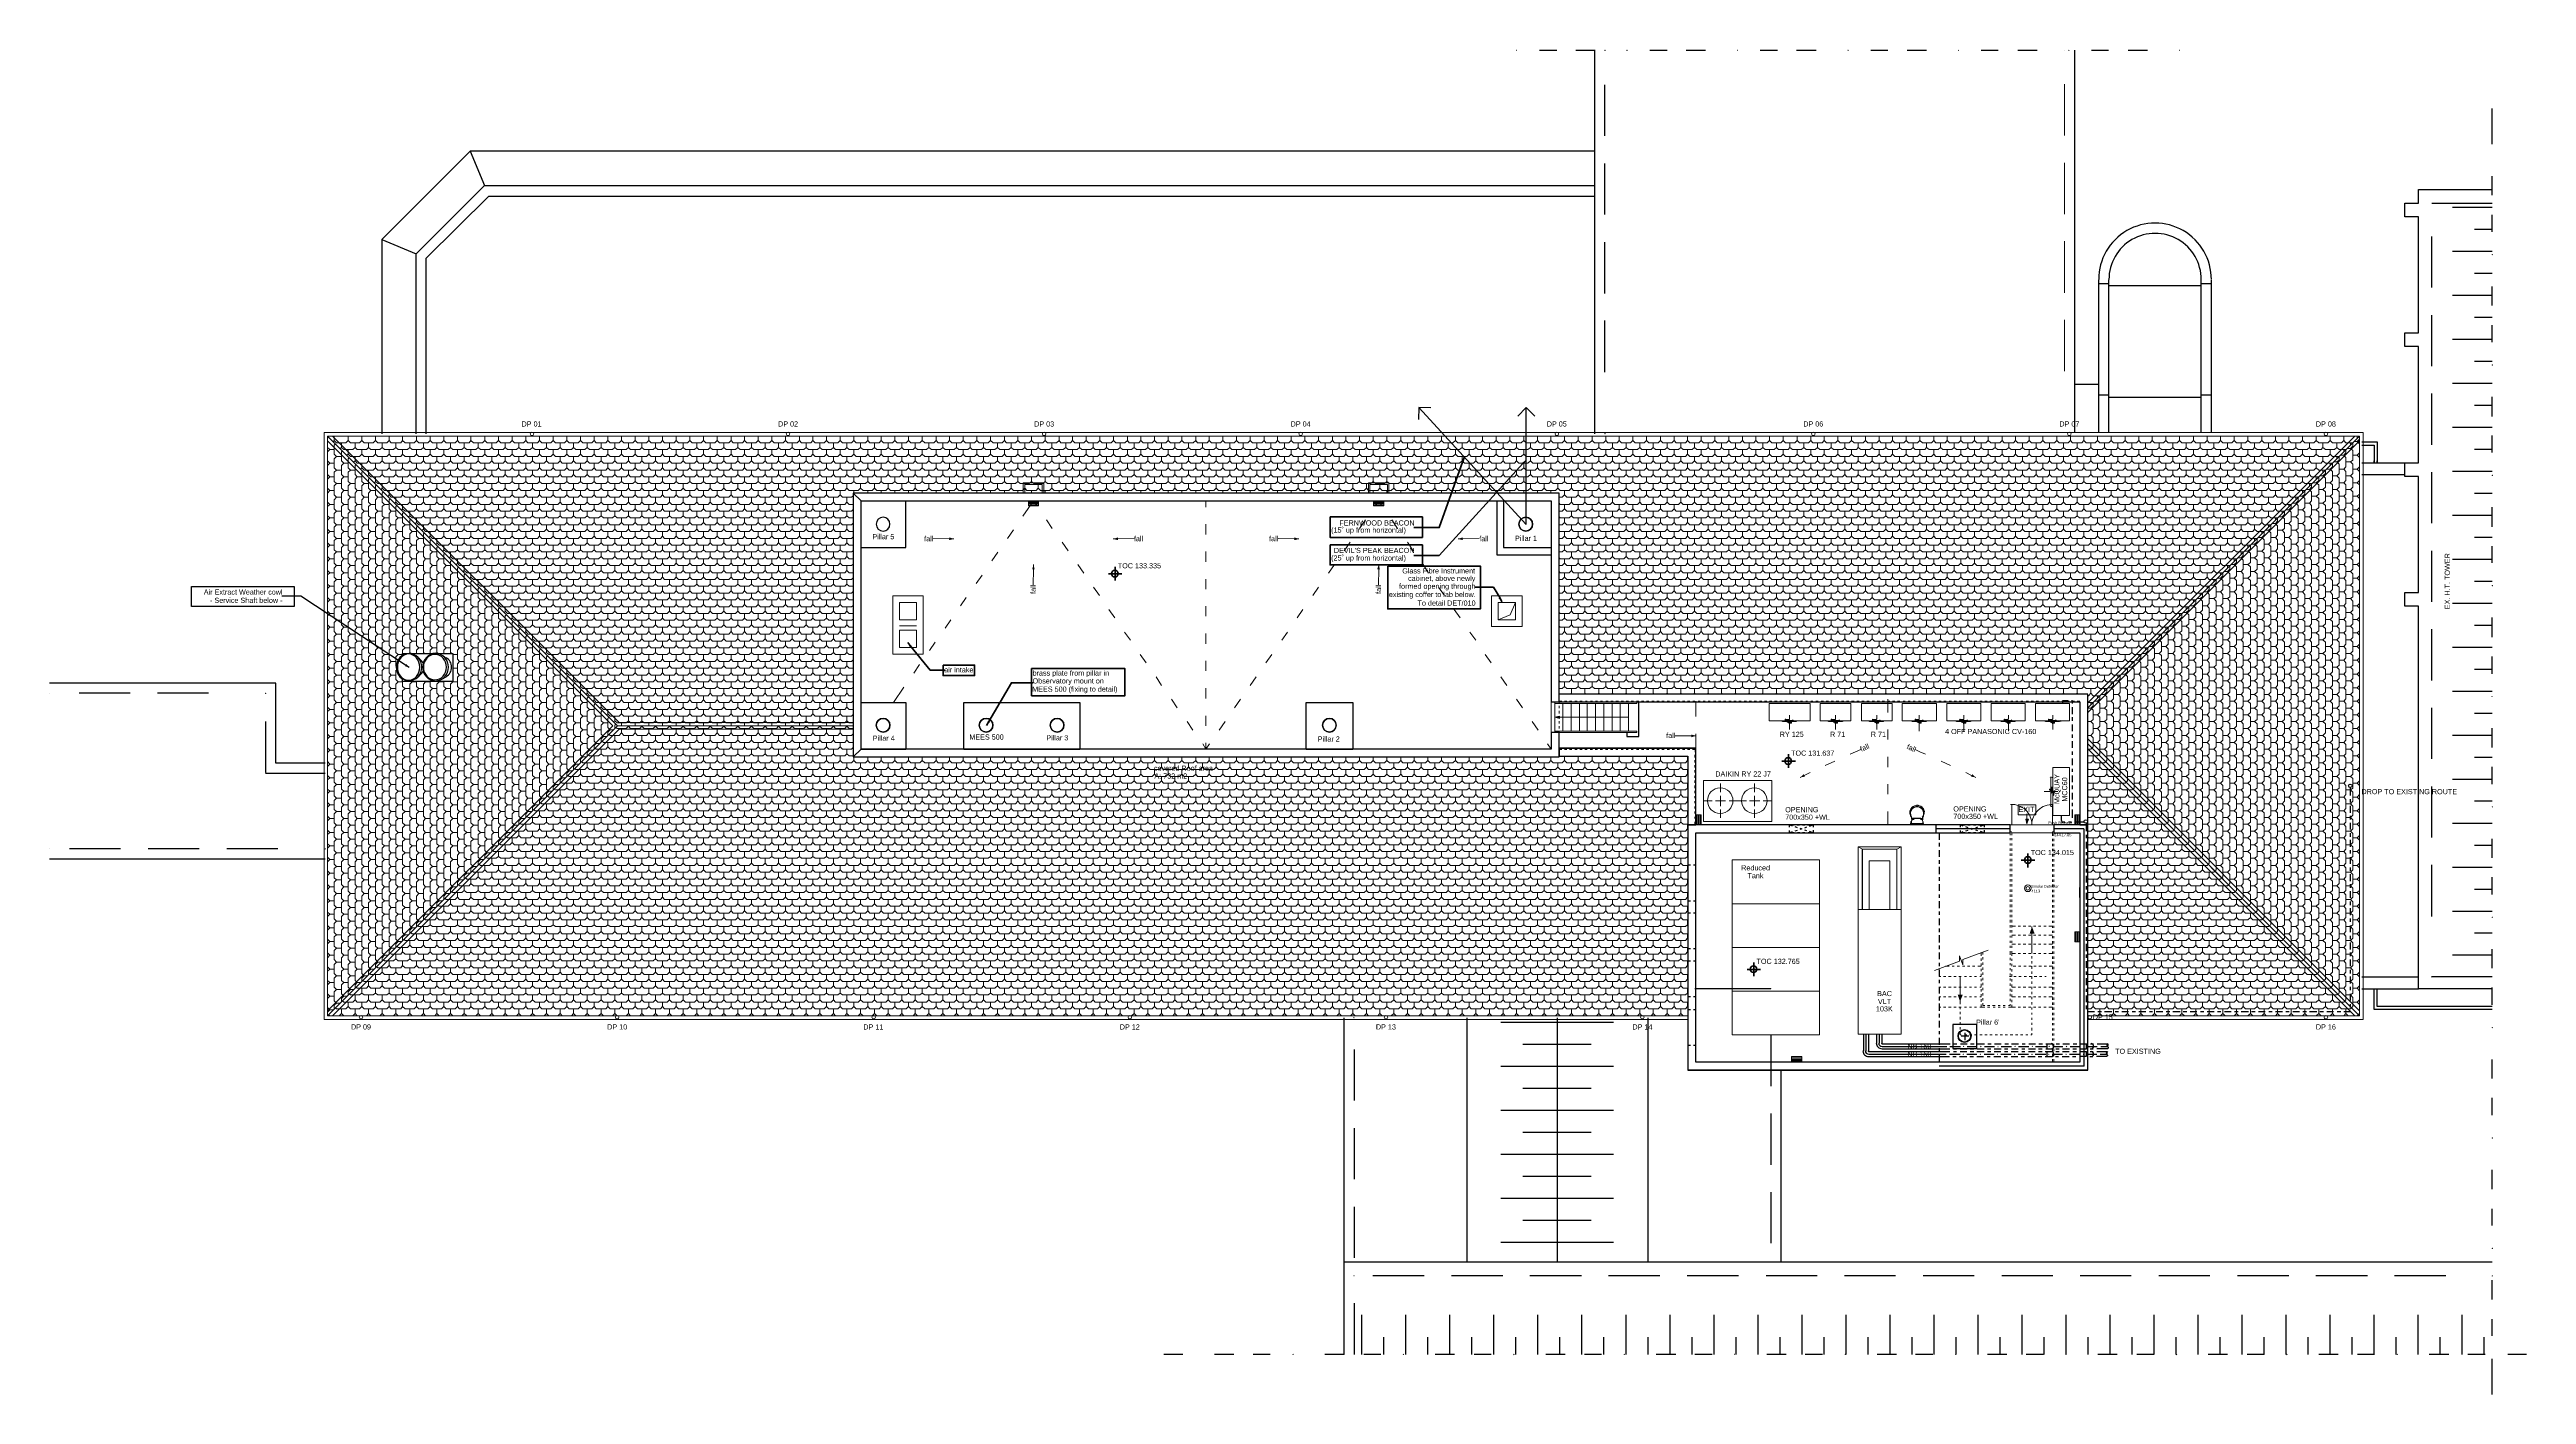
# Model space of a CAD drawing. Header units: millimetres. Extents: x 0 to 80.9, y 0 to 43.9.
import ezdxf

# ---------------------------------------------------------------- set-up
doc = ezdxf.new("R2010")
doc.units = ezdxf.units.MM
doc.layers.add('PDF_0', color=7, linetype='Continuous', true_color=0xed1f24)
doc.layers.add('PDF_014408$_ps_FA-EA_Pen_No__254', color=7, linetype='Continuous', true_color=0xb676ff)
for name, color, linetype in [('PDF_014408$0_Pen_No__4', 7, 'Continuous'), ('PDF_014408$_centre_Pen_No__4', 7, 'Continuous'), ('PDF_014408$_ps_$PIPING$REFRIGERANT$PIPING_Pen_No__4', 7, 'Continuous'), ('PDF_014408$_ps_FA-EA_Pen_No__4', 7, 'Continuous'), ('PDF_014408$_ps_THIN_Pen_No__4', 7, 'Continuous'), ('PDF_014408$A$doors_windows.2D_Pen_No__4', 7, 'Continuous'), ('PDF_014408$A$Equipment_Pen_No__4', 7, 'Continuous'), ('PDF_014408$A$Fillings_Pen_No__4', 7, 'Continuous'), ('PDF_014408$A$roof_Pen_No__4', 7, 'Continuous'), ('PDF_014408$A$Stairs_Pen_No__4', 7, 'Continuous'), ('PDF_014408$A$Text_Pen_No__4', 7, 'Continuous'), ('PDF_014408$A$walls.inside_Pen_No__4', 7, 'Continuous'), ('PDF_014408$A$walls.outside_Pen_No__4', 7, 'Continuous'), ('PDF_014408$A$walls.outside_Pen_No__4_Pen_No__4', 7, 'Continuous'), ('PDF_014408$BL', 7, 'Continuous'), ('PDF_014408$BL-ROOF', 7, 'Continuous'), ('PDF_014408$DR', 7, 'Continuous'), ('PDF_014408$EQ', 7, 'Continuous'), ('PDF_014408$FI', 7, 'Continuous'), ('PDF_014408$LINES_Pen_No__4', 7, 'Continuous'), ('PDF_014408$Notes', 7, 'Continuous'), ('PDF_014408$PL-SERVICES-STORMWATER', 7, 'Continuous'), ('PDF_014408$PL-STAIR', 7, 'Continuous'), ('PDF_014408$PL-TOIL', 7, 'Continuous'), ('PDF_014408$REG-EGRESS', 7, 'Continuous'), ('PDF_014408$S-Structural$Steel$Elevation_Pen_No__4', 7, 'Continuous'), ('PDF_014408$WA-COL', 7, 'Continuous'), ('PDF_014408$WA-EXT', 7, 'Continuous'), ('PDF_Text', 7, 'Continuous')]:
    doc.layers.add(name, color=color, linetype=linetype)
doc.styles.add('PDF Arial-BoldMT', font='arial.ttf')
doc.styles.add('PDF ArialMT', font='arial.ttf')

msp = doc.modelspace()

# ---------------------------------------------------------------- hatches: boundary and pattern name
at = {"layer": 'PDF_014408$_centre_Pen_No__4', "transparency": 33554559}
for points in [[(62.483, 11.386), (62.47, 11.373), (62.457, 11.36), (62.47, 11.348), (62.483, 11.335), (62.495, 11.348), (62.508, 11.36), (62.495, 11.373)], [(63.047, 11.386), (63.034, 11.373), (63.021, 11.36), (63.034, 11.348), (63.047, 11.335), (63.06, 11.348), (63.072, 11.36), (63.06, 11.373)], [(64.162, 11.386), (64.15, 11.373), (64.137, 11.36), (64.15, 11.348), (64.162, 11.335), (64.175, 11.348), (64.188, 11.36), (64.175, 11.373)], [(64.727, 11.386), (64.714, 11.373), (64.701, 11.36), (64.714, 11.348), (64.727, 11.335), (64.739, 11.348), (64.752, 11.36), (64.739, 11.373)], [(65.278, 11.386), (65.265, 11.373), (65.252, 11.36), (65.265, 11.348), (65.278, 11.335), (65.291, 11.348), (65.304, 11.36), (65.291, 11.373)], [(65.842, 11.386), (65.829, 11.373), (65.816, 11.36), (65.829, 11.348), (65.842, 11.335), (65.855, 11.348), (65.868, 11.36), (65.855, 11.373)], [(62.47, 11.13), (62.457, 11.117), (62.444, 11.104), (62.457, 11.091), (62.47, 11.078), (62.483, 11.091), (62.495, 11.104), (62.483, 11.117)], [(63.034, 11.13), (63.021, 11.117), (63.008, 11.104), (63.021, 11.091), (63.034, 11.078), (63.047, 11.091), (63.06, 11.104), (63.047, 11.117)], [(64.15, 11.13), (64.137, 11.117), (64.124, 11.104), (64.137, 11.091), (64.15, 11.078), (64.162, 11.091), (64.175, 11.104), (64.162, 11.117)], [(64.714, 11.13), (64.701, 11.117), (64.688, 11.104), (64.701, 11.091), (64.714, 11.078), (64.727, 11.091), (64.739, 11.104), (64.727, 11.117)], [(65.265, 11.13), (65.252, 11.117), (65.239, 11.104), (65.252, 11.091), (65.265, 11.078), (65.278, 11.091), (65.291, 11.104), (65.278, 11.117)], [(65.829, 11.13), (65.816, 11.117), (65.804, 11.104), (65.816, 11.091), (65.829, 11.078), (65.842, 11.091), (65.855, 11.104), (65.842, 11.117)]]:
    msp.add_hatch(color=256, dxfattribs=at).paths.add_polyline_path(points)
at = {"layer": 'PDF_014408$_ps_THIN_Pen_No__4', "transparency": 33554559}
msp.add_hatch(color=256, dxfattribs=at).paths.add_polyline_path([(65.637, 22.016), (65.624, 22.003), (65.611, 21.99), (65.624, 21.977), (65.637, 21.964), (65.65, 21.977), (65.663, 21.99), (65.65, 22.003)])
at = {"layer": 'PDF_014408$A$walls.outside_Pen_No__4', "transparency": 33554559}
for points in [[(50.776, 43.903), (50.763, 43.89), (50.75, 43.878), (50.763, 43.865), (50.776, 43.852), (50.789, 43.865), (50.802, 43.878), (50.789, 43.89)], [(51.494, 43.903), (51.481, 43.89), (51.468, 43.878), (51.481, 43.865), (51.494, 43.852), (51.507, 43.865), (51.52, 43.878), (51.507, 43.89)], [(58.713, 43.903), (58.7, 43.89), (58.687, 43.878), (58.7, 43.865), (58.713, 43.852), (58.726, 43.865), (58.739, 43.878), (58.726, 43.89)], [(62.316, 43.903), (62.303, 43.89), (62.29, 43.878), (62.303, 43.865), (62.316, 43.852), (62.329, 43.865), (62.342, 43.878), (62.329, 43.89)], [(65.919, 43.903), (65.906, 43.89), (65.893, 43.878), (65.906, 43.865), (65.919, 43.852), (65.932, 43.865), (65.945, 43.878), (65.932, 43.89)], [(79.741, 37.236), (79.729, 37.223), (79.716, 37.21), (79.729, 37.197), (79.741, 37.184), (79.754, 37.197), (79.767, 37.21), (79.754, 37.223)], [(79.741, 33.633), (79.729, 33.62), (79.716, 33.607), (79.729, 33.594), (79.741, 33.581), (79.754, 33.594), (79.767, 33.607), (79.754, 33.62)], [(50.776, 31.389), (50.763, 31.376), (50.75, 31.363), (50.763, 31.35), (50.776, 31.337), (50.789, 31.35), (50.802, 31.363), (50.789, 31.376)], [(79.741, 30.03), (79.729, 30.017), (79.716, 30.004), (79.729, 29.991), (79.741, 29.978), (79.754, 29.991), (79.767, 30.004), (79.754, 30.017)], [(79.741, 26.427), (79.729, 26.414), (79.716, 26.401), (79.729, 26.388), (79.741, 26.375), (79.754, 26.388), (79.767, 26.401), (79.754, 26.414)], [(7.052, 22.913), (7.039, 22.9), (7.027, 22.888), (7.039, 22.875), (7.052, 22.862), (7.065, 22.875), (7.078, 22.888), (7.065, 22.9)], [(7.052, 22.913), (7.039, 22.9), (7.027, 22.888), (7.039, 22.875), (7.052, 22.862), (7.065, 22.875), (7.078, 22.888), (7.065, 22.9)], [(79.741, 19.208), (79.729, 19.195), (79.716, 19.182), (79.729, 19.169), (79.741, 19.156), (79.754, 19.169), (79.767, 19.182), (79.754, 19.195)], [(9.001, 17.836), (8.988, 17.823), (8.976, 17.81), (8.988, 17.797), (9.001, 17.784), (9.014, 17.797), (9.027, 17.81), (9.014, 17.823)], [(79.741, 15.605), (79.729, 15.592), (79.716, 15.579), (79.729, 15.566), (79.741, 15.553), (79.754, 15.566), (79.767, 15.579), (79.754, 15.592)], [(56.187, 13.271), (56.174, 13.258), (56.161, 13.245), (56.174, 13.233), (56.187, 13.22), (56.2, 13.233), (56.213, 13.245), (56.2, 13.258)], [(77.767, 13.656), (77.754, 13.643), (77.741, 13.63), (77.754, 13.617), (77.767, 13.604), (77.78, 13.617), (77.792, 13.63), (77.78, 13.643)], [(42.583, 12.322), (42.57, 12.309), (42.557, 12.297), (42.57, 12.284), (42.583, 12.271), (42.595, 12.284), (42.608, 12.297), (42.595, 12.309)], [(79.741, 12.002), (79.729, 11.989), (79.716, 11.976), (79.729, 11.963), (79.741, 11.95), (79.754, 11.963), (79.767, 11.976), (79.754, 11.989)], [(79.741, 8.399), (79.729, 8.386), (79.716, 8.373), (79.729, 8.36), (79.741, 8.347), (79.754, 8.36), (79.767, 8.373), (79.754, 8.386)], [(79.741, 4.796), (79.729, 4.783), (79.716, 4.77), (79.729, 4.757), (79.741, 4.744), (79.754, 4.757), (79.767, 4.77), (79.754, 4.783)], [(42.583, 3.898), (42.57, 3.885), (42.557, 3.872), (42.57, 3.859), (42.583, 3.847), (42.595, 3.859), (42.608, 3.872), (42.595, 3.885)], [(79.741, 3.898), (79.729, 3.885), (79.716, 3.872), (79.729, 3.859), (79.741, 3.847), (79.754, 3.859), (79.767, 3.872), (79.754, 3.885)], [(40.595, 1.334), (40.582, 1.321), (40.569, 1.308), (40.582, 1.295), (40.595, 1.282), (40.608, 1.295), (40.621, 1.308), (40.608, 1.321)], [(44.198, 1.334), (44.185, 1.321), (44.173, 1.308), (44.185, 1.295), (44.198, 1.282), (44.211, 1.295), (44.224, 1.308), (44.211, 1.321)], [(47.801, 1.334), (47.788, 1.321), (47.776, 1.308), (47.788, 1.295), (47.801, 1.282), (47.814, 1.295), (47.827, 1.308), (47.814, 1.321)], [(51.404, 1.334), (51.391, 1.321), (51.379, 1.308), (51.391, 1.295), (51.404, 1.282), (51.417, 1.295), (51.43, 1.308), (51.417, 1.321)], [(58.623, 1.334), (58.61, 1.321), (58.598, 1.308), (58.61, 1.295), (58.623, 1.282), (58.636, 1.295), (58.649, 1.308), (58.636, 1.321)], [(62.226, 1.334), (62.213, 1.321), (62.201, 1.308), (62.213, 1.295), (62.226, 1.282), (62.239, 1.295), (62.252, 1.308), (62.239, 1.321)], [(65.829, 1.334), (65.816, 1.321), (65.804, 1.308), (65.816, 1.295), (65.829, 1.282), (65.842, 1.295), (65.855, 1.308), (65.842, 1.321)], [(69.432, 1.334), (69.419, 1.321), (69.407, 1.308), (69.419, 1.295), (69.432, 1.282), (69.445, 1.295), (69.458, 1.308), (69.445, 1.321)], [(73.035, 1.334), (73.022, 1.321), (73.01, 1.308), (73.022, 1.295), (73.035, 1.282), (73.048, 1.295), (73.061, 1.308), (73.048, 1.321)], [(76.638, 1.334), (76.626, 1.321), (76.613, 1.308), (76.626, 1.295), (76.638, 1.282), (76.651, 1.295), (76.664, 1.308), (76.651, 1.321)]]:
    msp.add_hatch(color=256, dxfattribs=at).paths.add_polyline_path(points)

# ---------------------------------------------------------------- linework, layer by layer
at = {"layer": 'PDF_0', "color": 7, "lineweight": 35}
for points in [[(46.186, 30.607), (46.134, 30.466), (45.365, 28.299), (44.532, 28.299)], [(48.199, 30.504), (48.096, 30.389), (45.365, 27.388), (44.532, 27.388)], [(47.404, 25.875), (47.34, 26.016), (47.134, 26.35), (46.532, 26.35)], [(28.017, 24.542), (28.119, 24.413), (28.747, 23.644), (29.222, 23.644)], [(30.581, 21.836), (30.658, 21.964), (31.402, 23.234), (32.107, 23.234)]]:
    msp.add_lwpolyline(points, dxfattribs=at)
at = {"layer": 'PDF_0', "color": 7, "lineweight": 9}
for points in [[(29.517, 27.927), (29.376, 27.927), (28.837, 27.94)], [(34.723, 27.927), (34.876, 27.927), (35.402, 27.94)], [(40.787, 27.927), (40.634, 27.927), (40.108, 27.94)], [(45.98, 27.927), (46.134, 27.927), (46.673, 27.94)], [(32.12, 27.093), (32.12, 26.939), (32.107, 26.414)], [(43.39, 27.093), (43.39, 26.939), (43.378, 26.414)], [(53.738, 21.503), (53.597, 21.503), (53.058, 21.503)], [(58.777, 20.9), (58.957, 20.977), (59.123, 21.054)], [(61.239, 20.9), (61.059, 20.977), (60.906, 21.054)], [(57.149, 20.144), (57.277, 20.208), (57.469, 20.298)], [(57.969, 20.528), (58.277, 20.669)], [(62.059, 20.528), (61.752, 20.669)], [(62.88, 20.144), (62.739, 20.208), (62.56, 20.298)]]:
    msp.add_lwpolyline(points, dxfattribs=at)
at = {"layer": 'PDF_0', "color": 7, "lineweight": 25}
msp.add_lwpolyline([(11.745, 23.734), (11.617, 23.811), (8.206, 26.055), (7.578, 26.055)], dxfattribs=at)
at = {"layer": 'PDF_0', "color": 7, "transparency": 33554559}
for points in [[(46.096, 30.478), (46.173, 30.453), (46.186, 30.607)], [(46.173, 30.453), (46.186, 30.607), (46.096, 30.478)], [(48.07, 30.414), (48.135, 30.363), (48.199, 30.504)], [(48.135, 30.363), (48.199, 30.504), (48.07, 30.414)], [(29.376, 27.978), (29.363, 27.888), (29.517, 27.927)], [(29.363, 27.888), (29.517, 27.927), (29.376, 27.978)], [(34.876, 27.888), (34.876, 27.978), (34.723, 27.927)], [(34.876, 27.978), (34.723, 27.927), (34.876, 27.888)], [(40.634, 27.978), (40.634, 27.888), (40.787, 27.927)], [(40.634, 27.888), (40.787, 27.927), (40.634, 27.978)], [(46.134, 27.888), (46.134, 27.978), (45.98, 27.927)], [(46.134, 27.978), (45.98, 27.927), (46.134, 27.888)], [(32.081, 26.939), (32.158, 26.939), (32.12, 27.093)], [(32.158, 26.939), (32.12, 27.093), (32.081, 26.939)], [(43.339, 26.939), (43.429, 26.939), (43.39, 27.093)], [(43.429, 26.939), (43.39, 27.093), (43.339, 26.939)], [(47.365, 26.029), (47.301, 25.991), (47.404, 25.875)], [(47.301, 25.991), (47.404, 25.875), (47.365, 26.029)], [(28.081, 24.388), (28.145, 24.439), (28.017, 24.542)], [(28.145, 24.439), (28.017, 24.542), (28.081, 24.388)], [(11.643, 23.849), (11.604, 23.772), (11.745, 23.734)], [(11.604, 23.772), (11.745, 23.734), (11.643, 23.849)], [(30.696, 21.939), (30.632, 21.99), (30.581, 21.836)], [(30.632, 21.99), (30.581, 21.836), (30.696, 21.939)], [(53.597, 21.541), (53.597, 21.452), (53.738, 21.503)], [(53.597, 21.452), (53.738, 21.503), (53.597, 21.541)], [(57.302, 20.169), (57.264, 20.246), (57.149, 20.144)], [(57.264, 20.246), (57.149, 20.144), (57.302, 20.169)], [(62.765, 20.246), (62.726, 20.169), (62.88, 20.144)], [(62.726, 20.169), (62.88, 20.144), (62.765, 20.246)]]:
    msp.add_solid(points, dxfattribs=at)
at = {"layer": 'PDF_014408$0_Pen_No__4', "lineweight": 25}
for points in [[(66.393, 18.451), (66.393, 18.451)], [(66.406, 18.464), (66.406, 18.464)]]:
    msp.add_lwpolyline(points, dxfattribs=at)
for centre, radius, start, end in [((68.732, 36.398), 1.84, 359.93408, 180), ((68.733, 36.396), 1.507, 359.93423, 179.99999)]:
    msp.add_arc(centre, radius, start, end, dxfattribs=at)
at = {"layer": 'PDF_014408$_centre_Pen_No__4', "lineweight": 25}
for points in [[(59.29, 11.758), (59.29, 11.207)], [(59.726, 11.758), (59.726, 11.463)], [(59.828, 11.36), (61.688, 11.36), (61.931, 11.36)], [(62.034, 11.36), (62.38, 11.36)], [(62.598, 11.36), (62.931, 11.36)], [(63.162, 11.36), (63.496, 11.36)], [(63.598, 11.36), (63.611, 11.36)], [(63.714, 11.36), (64.047, 11.36)], [(64.278, 11.36), (64.611, 11.36)], [(64.829, 11.36), (65.175, 11.36)], [(65.393, 11.36), (65.727, 11.36)], [(65.957, 11.36), (66.291, 11.36)], [(66.393, 11.36), (66.406, 11.36)], [(66.509, 11.36), (66.842, 11.36)], [(66.958, 11.36), (67.201, 11.36)], [(59.392, 11.104), (61.688, 11.104), (61.918, 11.104)], [(62.021, 11.104), (62.367, 11.104)], [(62.585, 11.104), (62.919, 11.104)], [(63.149, 11.104), (63.483, 11.104)], [(63.585, 11.104), (63.598, 11.104)], [(63.701, 11.104), (64.034, 11.104)], [(64.265, 11.104), (64.598, 11.104)], [(64.816, 11.104), (65.162, 11.104)], [(65.38, 11.104), (65.714, 11.104)], [(65.945, 11.104), (66.278, 11.104)], [(66.381, 11.104), (66.393, 11.104)], [(66.496, 11.104), (66.829, 11.104)], [(66.945, 11.104), (67.176, 11.104)]]:
    msp.add_lwpolyline(points, dxfattribs=at)
for centre in [(59.82, 11.471), (59.384, 11.215)]:
    msp.add_arc(centre, 0.109, 180, 270, dxfattribs=at)
at = {"layer": 'PDF_014408$_ps_$PIPING$REFRIGERANT$PIPING_Pen_No__4', "lineweight": 25}
for points in [[(65.893, 22.644), (65.714, 22.644), (65.714, 22.554)], [(66.034, 22.554), (66.034, 22.644), (66.009, 22.644)], [(66.034, 22.208), (66.034, 22.439)], [(66.034, 21.99), (66.034, 22.105)], [(66.034, 21.657), (66.034, 21.875)], [(66.034, 21.439), (66.034, 21.541)], [(66.034, 21.105), (66.034, 21.323)], [(66.034, 20.875), (66.034, 20.99)], [(66.034, 20.541), (66.034, 20.759)], [(66.034, 20.323), (66.034, 20.426)], [(66.034, 19.99), (66.034, 20.208)], [(66.034, 19.759), (66.034, 19.874)], [(66.034, 19.426), (66.034, 19.644)], [(75.113, 19.554), (75.113, 19.81)], [(75.113, 19.323), (75.113, 19.438)], [(65.663, 18.9), (65.663, 18.746), (65.675, 18.733), (65.675, 18.72), (65.688, 18.708), (65.701, 18.695), (65.714, 18.695), (65.727, 18.695), (65.791, 18.695)], [(65.906, 18.695), (66.009, 18.695)], [(66.034, 19.208), (66.034, 19.31)], [(66.034, 18.823), (66.034, 19.092)], [(66.124, 18.695), (66.432, 18.695)], [(66.483, 18.643), (66.483, 18.387)], [(75.113, 18.99), (75.113, 19.22)], [(75.113, 18.772), (75.113, 18.887)], [(75.113, 18.438), (75.113, 18.656)], [(66.483, 18.272), (66.483, 18.156)], [(66.483, 18.041), (66.483, 17.823)], [(75.113, 18.208), (75.113, 18.323)], [(75.113, 17.874), (75.113, 18.105)], [(66.483, 17.707), (66.483, 17.605)], [(66.483, 17.489), (66.483, 17.272)], [(66.483, 17.156), (66.483, 17.041)], [(75.113, 17.656), (75.113, 17.772)], [(75.113, 17.323), (75.113, 17.541)], [(75.113, 17.092), (75.113, 17.207)], [(75.113, 16.759), (75.113, 16.989)], [(66.483, 16.925), (66.483, 16.707)], [(66.483, 16.592), (66.483, 16.489)], [(66.483, 16.374), (66.483, 16.156)], [(75.113, 16.541), (75.113, 16.656)], [(75.113, 16.207), (75.113, 16.425)], [(66.483, 16.041), (66.483, 15.925)], [(66.483, 15.823), (66.483, 15.592)], [(66.483, 15.476), (66.483, 15.374)], [(75.113, 15.976), (75.113, 16.092)], [(75.113, 15.643), (75.113, 15.874)], [(75.113, 15.425), (75.113, 15.541)], [(66.483, 15.258), (66.483, 15.04)], [(66.483, 14.925), (66.483, 14.81)], [(66.483, 14.707), (66.483, 14.476)], [(75.113, 15.092), (75.113, 15.31)], [(75.113, 14.861), (75.113, 14.976)], [(75.113, 14.528), (75.113, 14.758)], [(66.483, 14.361), (66.483, 14.258)], [(66.483, 14.143), (66.483, 13.925)], [(66.483, 13.81), (66.483, 13.694)], [(75.113, 14.31), (75.113, 14.425)], [(75.113, 13.976), (75.113, 14.194)], [(75.113, 13.745), (75.113, 13.861)], [(66.483, 13.592), (66.483, 13.361)], [(66.483, 13.245), (66.483, 13.143)], [(66.483, 13.027), (66.483, 12.809)], [(75.113, 13.412), (75.113, 13.643)], [(75.113, 13.194), (75.113, 13.309)], [(75.113, 12.861), (75.113, 13.079)], [(66.483, 12.694), (66.483, 12.579)], [(66.534, 12.502), (66.752, 12.502)], [(66.868, 12.502), (66.983, 12.502)], [(67.086, 12.502), (67.317, 12.502)], [(67.432, 12.502), (67.535, 12.502)], [(67.65, 12.502), (67.868, 12.502)], [(67.983, 12.502), (68.099, 12.502)], [(68.201, 12.502), (68.432, 12.502)], [(68.548, 12.502), (68.65, 12.502)], [(68.766, 12.502), (68.983, 12.502)], [(69.099, 12.502), (69.214, 12.502)], [(69.317, 12.502), (69.548, 12.502)], [(69.65, 12.502), (69.766, 12.502)], [(69.881, 12.502), (70.099, 12.502)], [(70.214, 12.502), (70.33, 12.502)], [(70.432, 12.502), (70.663, 12.502)], [(70.766, 12.502), (70.881, 12.502)], [(70.997, 12.502), (71.215, 12.502)], [(71.33, 12.502), (71.445, 12.502)], [(71.548, 12.502), (71.779, 12.502)], [(71.881, 12.502), (71.997, 12.502)], [(72.112, 12.502), (72.33, 12.502)], [(72.445, 12.502), (72.561, 12.502)], [(72.663, 12.502), (72.894, 12.502)], [(72.997, 12.502), (73.112, 12.502)], [(73.228, 12.502), (73.446, 12.502)], [(73.561, 12.502), (73.676, 12.502)], [(73.779, 12.502), (74.01, 12.502)], [(74.112, 12.502), (74.228, 12.502)], [(74.343, 12.502), (74.561, 12.502)], [(74.677, 12.502), (74.792, 12.502)], [(74.895, 12.502), (75.087, 12.502), (75.1, 12.502), (75.1, 12.514), (75.113, 12.514), (75.113, 12.527)], [(75.113, 12.63), (75.113, 12.745)], [(59.213, 11.758), (59.213, 11.207)], [(59.38, 11.758), (59.38, 11.207)], [(59.636, 11.758), (59.636, 11.463)], [(59.816, 11.758), (59.816, 11.463)], [(59.828, 11.45), (61.688, 11.45), (62.047, 11.45)], [(62.162, 11.45), (62.265, 11.45)], [(62.38, 11.45), (62.598, 11.45)], [(62.713, 11.45), (62.829, 11.45)], [(62.931, 11.45), (63.162, 11.45)], [(63.278, 11.45), (63.38, 11.45)], [(63.496, 11.45), (63.714, 11.45)], [(63.829, 11.45), (63.944, 11.45)], [(64.047, 11.45), (64.278, 11.45)], [(64.393, 11.45), (64.496, 11.45)], [(64.611, 11.45), (64.829, 11.45)], [(64.944, 11.45), (65.06, 11.45)], [(65.162, 11.45), (65.393, 11.45)], [(65.201, 11.45), (65.201, 11.284)], [(65.509, 11.45), (65.611, 11.45)], [(65.727, 11.45), (65.945, 11.45)], [(66.06, 11.45), (66.175, 11.45)], [(66.278, 11.45), (66.509, 11.45)], [(66.483, 11.45), (66.483, 11.284)], [(66.624, 11.45), (66.727, 11.45)], [(66.842, 11.45), (67.201, 11.45), (67.163, 11.412), (67.163, 11.399), (67.176, 11.36), (67.201, 11.335), (67.201, 11.309), (67.176, 11.284), (66.829, 11.284)], [(59.392, 11.194), (61.688, 11.194), (62.034, 11.194)], [(59.392, 11.027), (61.688, 11.027), (62.021, 11.027)], [(59.828, 11.284), (61.688, 11.284), (62.034, 11.284)], [(62.136, 11.027), (62.239, 11.027)], [(62.149, 11.284), (62.252, 11.284)], [(62.149, 11.194), (62.252, 11.194)], [(62.354, 11.027), (62.585, 11.027)], [(62.367, 11.284), (62.598, 11.284)], [(62.367, 11.194), (62.585, 11.194)], [(62.688, 11.027), (62.803, 11.027)], [(62.701, 11.284), (62.816, 11.284)], [(62.701, 11.194), (62.816, 11.194)], [(62.919, 11.194), (63.149, 11.194)], [(62.919, 11.027), (63.137, 11.027)], [(62.931, 11.284), (63.149, 11.284)], [(63.252, 11.027), (63.355, 11.027)], [(63.265, 11.284), (63.367, 11.284)], [(63.265, 11.194), (63.367, 11.194)], [(63.47, 11.027), (63.701, 11.027)], [(63.483, 11.284), (63.714, 11.284)], [(63.483, 11.194), (63.701, 11.194)], [(63.803, 11.027), (63.919, 11.027)], [(63.816, 11.284), (63.932, 11.284)], [(63.816, 11.194), (63.932, 11.194)], [(64.034, 11.194), (64.265, 11.194)], [(64.034, 11.027), (64.252, 11.027)], [(64.047, 11.284), (64.265, 11.284)], [(64.367, 11.027), (64.47, 11.027)], [(64.38, 11.284), (64.483, 11.284)], [(64.38, 11.194), (64.483, 11.194)], [(64.585, 11.027), (64.816, 11.027)], [(64.598, 11.284), (64.829, 11.284)], [(64.598, 11.194), (64.816, 11.194)], [(64.919, 11.027), (65.034, 11.027)], [(64.932, 11.284), (65.047, 11.284)], [(64.932, 11.194), (65.047, 11.194)], [(65.15, 11.194), (65.38, 11.194)], [(65.15, 11.027), (65.368, 11.027)], [(65.162, 11.284), (65.38, 11.284)], [(65.201, 11.194), (65.201, 11.027)], [(65.483, 11.027), (65.586, 11.027)], [(65.496, 11.284), (65.598, 11.284)], [(65.496, 11.194), (65.598, 11.194)], [(65.701, 11.027), (65.932, 11.027)], [(65.714, 11.284), (65.945, 11.284)], [(65.714, 11.194), (65.932, 11.194)], [(66.034, 11.027), (66.15, 11.027)], [(66.047, 11.284), (66.163, 11.284)], [(66.047, 11.194), (66.163, 11.194)], [(66.483, 11.194), (66.483, 11.027), (66.265, 11.027)], [(66.265, 11.194), (66.496, 11.194)], [(66.278, 11.284), (66.496, 11.284)], [(66.599, 11.027), (66.701, 11.027)], [(66.611, 11.284), (66.714, 11.284)], [(66.611, 11.194), (66.714, 11.194)], [(66.829, 11.194), (67.176, 11.194), (67.15, 11.155), (67.137, 11.143), (67.15, 11.104), (67.176, 11.078), (67.176, 11.053), (67.15, 11.027), (66.817, 11.027)]]:
    msp.add_lwpolyline(points, dxfattribs=at)
for centre in [(75.105, 19.87), (66.475, 18.703)]:
    msp.add_circle(centre, 0.0577, dxfattribs=at)
for centre, radius, start, end in [((59.82, 11.471), 0.186, 179.99999, 270.00001), ((59.82, 11.471), 0.0192, 179.99986, 270.00014), ((65.346, 11.368), 0.0833, 270.00001, 89.99999), ((66.642, 11.368), 0.0833, 270.00001, 89.99999), ((67.116, 11.407), 0.0833, 320.07017, 31.74494), ((59.384, 11.215), 0.186, 179.99999, 270.00001), ((59.384, 11.215), 0.0192, 179.99986, 270.00014), ((65.346, 11.112), 0.0833, 270.00001, 89.99999), ((66.642, 11.112), 0.0833, 270.00001, 89.99999), ((67.09, 11.15), 0.0833, 320.07017, 31.74494)]:
    msp.add_arc(centre, radius, start, end, dxfattribs=at)
at = {"layer": 'PDF_014408$_ps_FA-EA_Pen_No__254', "lineweight": 13}
for points in [[(12.809, 24.119), (12.95, 24.042)], [(12.809, 23.336), (12.95, 23.413)]]:
    msp.add_lwpolyline(points, dxfattribs=at)
at = {"layer": 'PDF_014408$_ps_FA-EA_Pen_No__4', "lineweight": 25}
for points in [[(56.892, 18.554), (56.79, 18.592), (56.79, 18.515)], [(56.79, 18.413), (56.79, 18.336), (56.892, 18.374)], [(56.879, 18.592), (56.956, 18.592)], [(56.956, 18.336), (56.879, 18.336)], [(57.059, 18.502), (56.982, 18.528)], [(56.982, 18.4), (57.059, 18.426)], [(57.046, 18.592), (57.123, 18.592)], [(57.136, 18.336), (57.059, 18.336)], [(57.149, 18.451), (57.213, 18.477)], [(57.213, 18.451), (57.149, 18.477)], [(57.226, 18.592), (57.302, 18.592)], [(57.302, 18.336), (57.226, 18.336)], [(57.302, 18.502), (57.367, 18.528)], [(57.367, 18.4), (57.302, 18.426)], [(57.392, 18.592), (57.469, 18.592)], [(57.482, 18.336), (57.405, 18.336)], [(57.456, 18.554), (57.572, 18.592), (57.572, 18.515)], [(57.572, 18.336), (57.456, 18.374)], [(57.572, 18.426), (57.572, 18.349)], [(62.47, 18.554), (62.367, 18.592), (62.367, 18.515)], [(62.367, 18.413), (62.367, 18.336), (62.47, 18.374)], [(62.457, 18.592), (62.534, 18.592)], [(62.534, 18.336), (62.457, 18.336)], [(62.636, 18.502), (62.56, 18.528)], [(62.56, 18.4), (62.636, 18.426)], [(62.624, 18.592), (62.701, 18.592)], [(62.713, 18.336), (62.636, 18.336)], [(62.726, 18.451), (62.79, 18.477)], [(62.79, 18.451), (62.726, 18.477)], [(62.803, 18.592), (62.88, 18.592)], [(62.88, 18.336), (62.803, 18.336)], [(62.88, 18.502), (62.944, 18.528)], [(62.944, 18.4), (62.88, 18.426)], [(62.97, 18.592), (63.047, 18.592)], [(63.06, 18.336), (62.983, 18.336)], [(63.034, 18.554), (63.149, 18.592), (63.149, 18.515)], [(63.149, 18.336), (63.034, 18.374)], [(63.149, 18.426), (63.149, 18.349)]]:
    msp.add_lwpolyline(points, dxfattribs=at)
for centre, radius, start, end in [((11.876, 23.742), 0.34, 22.57143, 63.12745), ((11.876, 23.742), 0.34, 296.87255, 337.42857), ((12.632, 23.742), 0.455, 93.45521, 266.54479), ((12.568, 23.742), 0.455, 273.45521, 86.54479), ((12.773, 23.742), 0.353, 299.26756, 60.73244)]:
    msp.add_arc(centre, radius, start, end, dxfattribs=at)
for points in [[(11.735, 24.185), (11.504, 24.185), (11.318, 23.987), (11.318, 23.742)], [(11.318, 23.742), (11.318, 23.498), (11.504, 23.3), (11.735, 23.3)], [(11.722, 24.172), (11.52, 24.172), (11.356, 23.98), (11.356, 23.742)], [(11.356, 23.742), (11.356, 23.505), (11.52, 23.313), (11.722, 23.313)], [(12.087, 23.742), (12.087, 23.98), (11.924, 24.172), (11.722, 24.172)], [(11.722, 23.313), (11.924, 23.313), (12.087, 23.505), (12.087, 23.742)], [(12.151, 23.742), (12.151, 23.987), (11.965, 24.185), (11.735, 24.185)], [(11.735, 23.3), (11.965, 23.3), (12.151, 23.498), (12.151, 23.742)], [(12.581, 24.159), (12.372, 24.159), (12.203, 23.973), (12.203, 23.742)], [(12.203, 23.742), (12.203, 23.512), (12.372, 23.326), (12.581, 23.326)], [(12.959, 23.742), (12.959, 23.973), (12.79, 24.159), (12.581, 24.159)], [(12.581, 23.326), (12.79, 23.326), (12.959, 23.512), (12.959, 23.742)]]:
    msp.add_open_spline(points, degree=3, dxfattribs=at)
at = {"layer": 'PDF_014408$_ps_THIN_Pen_No__4', "lineweight": 25}
msp.add_lwpolyline([(65.637, 21.99), (65.663, 21.99)], dxfattribs=at)
at = {"layer": 'PDF_014408$A$doors_windows.2D_Pen_No__4', "lineweight": 25}
for points in [[(26.491, 21.067), (27.952, 21.067)], [(29.85, 21.067), (33.633, 21.067)], [(41.018, 21.067), (42.544, 21.067)], [(53.481, 17.284), (53.571, 17.284)], [(53.661, 17.284), (53.738, 17.284)], [(66.278, 16.22), (66.278, 16.553)], [(53.481, 16.118), (53.571, 16.118)], [(53.481, 15.72), (53.571, 15.72)], [(53.661, 16.118), (53.738, 16.118)], [(53.661, 15.72), (53.738, 15.72)], [(53.481, 14.553), (53.571, 14.553)], [(53.481, 14.156), (53.571, 14.156)], [(53.661, 14.553), (53.738, 14.553)], [(53.661, 14.156), (53.738, 14.156)], [(53.481, 12.989), (53.571, 12.989)], [(53.661, 12.989), (53.738, 12.989)], [(53.481, 12.566), (53.571, 12.566)], [(53.661, 12.566), (53.738, 12.566)], [(53.481, 11.399), (53.571, 11.399)], [(53.661, 11.399), (53.738, 11.399)]]:
    msp.add_lwpolyline(points, dxfattribs=at)
at = {"layer": 'PDF_014408$A$Equipment_Pen_No__4', "lineweight": 25}
msp.add_lwpolyline([(66.111, 32.979), (66.893, 32.979)], dxfattribs=at)
at = {"layer": 'PDF_014408$A$Fillings_Pen_No__4', "lineweight": 25}
msp.add_lwpolyline([(11.527, 24.093), (11.527, 24.183), (13.168, 24.183), (13.168, 23.272), (11.527, 23.272), (11.527, 23.362)], dxfattribs=at)
msp.add_arc((11.79, 23.74), 0.455, 126.16189, 233.83811, dxfattribs=at)
at = {"layer": 'PDF_014408$A$roof_Pen_No__4', "lineweight": 25}
for points in [[(79.741, 38.749), (78.446, 38.749)], [(79.741, 38.031), (79.164, 38.031)], [(79.741, 37.313), (78.446, 37.313)], [(79.741, 36.595), (79.164, 36.595)], [(79.741, 35.877), (78.446, 35.877)], [(79.741, 35.159), (79.164, 35.159)], [(79.741, 34.44), (78.446, 34.44)], [(79.741, 33.722), (79.164, 33.722)], [(79.741, 33.004), (78.446, 33.004)], [(79.741, 31.568), (78.446, 31.568)], [(79.741, 32.286), (79.164, 32.286)], [(79.741, 30.85), (79.164, 30.85)], [(79.741, 30.132), (78.446, 30.132)], [(79.741, 29.414), (79.164, 29.414)], [(79.741, 28.696), (78.446, 28.696)], [(79.741, 27.978), (79.164, 27.978)], [(79.741, 27.26), (78.446, 27.26)], [(79.741, 26.542), (79.164, 26.542)], [(79.741, 25.824), (78.446, 25.824)], [(79.741, 25.106), (79.164, 25.106)], [(79.741, 24.388), (78.446, 24.388)], [(79.741, 23.67), (79.164, 23.67)], [(79.741, 22.952), (78.446, 22.952)], [(79.741, 22.234), (79.164, 22.234)], [(79.741, 21.516), (78.446, 21.516)], [(79.741, 20.798), (79.164, 20.798)], [(79.741, 20.08), (78.446, 20.08)], [(79.741, 18.643), (78.446, 18.643)], [(79.741, 19.362), (79.164, 19.362)], [(79.741, 17.925), (79.164, 17.925)], [(79.741, 17.207), (78.446, 17.207)], [(79.741, 16.489), (79.164, 16.489)], [(79.741, 15.771), (78.446, 15.771)], [(79.741, 15.053), (79.164, 15.053)], [(79.741, 14.335), (78.446, 14.335)], [(46.263, 12.297), (46.263, 4.321)], [(47.378, 12.155), (49.212, 12.155), (51.058, 12.155)], [(49.212, 12.297), (49.212, 4.321)], [(52.174, 12.297), (52.174, 4.321)], [(48.096, 11.437), (49.212, 11.437), (50.327, 11.437)], [(47.378, 10.719), (49.212, 10.719), (51.058, 10.719)], [(48.096, 10.001), (49.212, 10.001), (50.327, 10.001)], [(47.378, 9.283), (49.212, 9.283), (51.058, 9.283)], [(48.096, 8.565), (49.212, 8.565), (50.327, 8.565)], [(47.378, 7.847), (49.212, 7.847), (51.058, 7.847)], [(48.096, 7.129), (49.212, 7.129), (50.327, 7.129)], [(47.378, 6.411), (49.212, 6.411), (51.058, 6.411)], [(48.096, 5.693), (49.212, 5.693), (50.327, 5.693)], [(47.378, 4.975), (49.212, 4.975), (51.058, 4.975)], [(42.839, 1.308), (42.839, 2.603)], [(44.275, 1.308), (44.275, 2.603)], [(45.711, 1.308), (45.711, 2.603)], [(47.147, 1.308), (47.147, 2.603)], [(48.583, 1.308), (48.583, 2.603)], [(50.019, 1.308), (50.019, 2.603)], [(51.468, 1.308), (51.468, 2.603)], [(52.904, 1.308), (52.904, 2.603)], [(54.341, 1.308), (54.341, 2.603)], [(55.777, 1.308), (55.777, 2.603)], [(57.213, 1.308), (57.213, 2.603)], [(58.649, 1.308), (58.649, 2.603)], [(60.085, 1.308), (60.085, 2.603)], [(61.521, 1.308), (61.521, 2.603)], [(62.957, 1.308), (62.957, 2.603)], [(64.393, 1.308), (64.393, 2.603)], [(65.829, 1.308), (65.829, 2.603)], [(67.265, 1.308), (67.265, 2.603)], [(68.701, 1.308), (68.701, 2.603)], [(70.137, 1.308), (70.137, 2.603)], [(71.574, 1.308), (71.574, 2.603)], [(73.01, 1.308), (73.01, 2.603)], [(74.446, 1.308), (74.446, 2.603)], [(75.882, 1.308), (75.882, 2.603)], [(77.318, 1.308), (77.318, 2.603)], [(78.754, 1.308), (78.754, 2.603)], [(43.557, 1.308), (43.557, 1.872)], [(44.993, 1.308), (44.993, 1.872)], [(46.429, 1.308), (46.429, 1.872)], [(47.865, 1.308), (47.865, 1.872)], [(49.301, 1.308), (49.301, 1.872)], [(50.737, 1.308), (50.737, 1.872)], [(52.186, 1.308), (52.186, 1.872)], [(53.622, 1.308), (53.622, 1.872)], [(55.059, 1.308), (55.059, 1.872)], [(56.495, 1.308), (56.495, 1.872)], [(57.931, 1.308), (57.931, 1.872)], [(59.367, 1.308), (59.367, 1.872)], [(60.803, 1.308), (60.803, 1.872)], [(62.239, 1.308), (62.239, 1.872)], [(63.675, 1.308), (63.675, 1.872)], [(65.111, 1.308), (65.111, 1.872)], [(66.547, 1.308), (66.547, 1.872)], [(67.983, 1.308), (67.983, 1.872)], [(69.419, 1.308), (69.419, 1.872)], [(70.856, 1.308), (70.856, 1.872)], [(72.292, 1.308), (72.292, 1.872)], [(73.728, 1.308), (73.728, 1.872)], [(75.164, 1.308), (75.164, 1.872)], [(76.6, 1.308), (76.6, 1.872)], [(78.036, 1.308), (78.036, 1.872)], [(79.472, 1.308), (79.472, 1.872)]]:
    msp.add_lwpolyline(points, dxfattribs=at)
at = {"layer": 'PDF_014408$A$Stairs_Pen_No__4', "lineweight": 25}
for points in [[(49.276, 22.606), (49.276, 22.862)], [(49.276, 20.81), (49.276, 21.605)]]:
    msp.add_lwpolyline(points, dxfattribs=at)
at = {"layer": 'PDF_014408$A$Text_Pen_No__4', "lineweight": 25}
msp.add_lwpolyline([(4.629, 26.375), (7.988, 26.375), (7.988, 25.721), (4.629, 25.721)], close=True, dxfattribs=at)
at = {"layer": 'PDF_014408$A$walls.inside_Pen_No__4', "lineweight": 25}
for points in [[(49.019, 29.119), (49.019, 22.695)], [(49.019, 21.067), (26.491, 21.067)], [(53.481, 18.618), (53.481, 10.591)], [(61.572, 18.592), (61.572, 18.336)], [(66.278, 18.336), (66.278, 10.912)]]:
    msp.add_lwpolyline(points, dxfattribs=at)
at = {"layer": 'PDF_014408$A$walls.outside_Pen_No__4', "lineweight": 25}
for points in [[(47.878, 43.878), (47.891, 43.878)], [(48.635, 43.878), (49.199, 43.878)], [(49.827, 43.878), (50.455, 43.878)], [(50.443, 31.363), (50.443, 43.878)], [(52.238, 43.878), (52.802, 43.878)], [(53.43, 43.878), (54.058, 43.878)], [(55.097, 43.878), (55.11, 43.878)], [(55.841, 43.878), (56.405, 43.878)], [(57.033, 43.878), (57.674, 43.878)], [(59.457, 43.878), (60.008, 43.878)], [(60.636, 43.878), (61.277, 43.878)], [(63.06, 43.878), (63.611, 43.878)], [(64.252, 43.878), (64.88, 43.878)], [(66.111, 31.402), (66.111, 43.878)], [(66.663, 43.878), (67.214, 43.878)], [(67.855, 43.878), (68.483, 43.878)], [(69.522, 43.878), (69.535, 43.878)], [(50.776, 41.082), (50.776, 42.749)], [(79.741, 40.813), (79.741, 41.98)], [(50.443, 40.582), (13.733, 40.582), (10.848, 37.697), (10.848, 31.363)], [(13.733, 40.582), (14.194, 39.467)], [(50.776, 38.518), (50.776, 40.185)], [(79.741, 39.146), (79.741, 39.774)], [(11.963, 31.363), (11.963, 37.236), (14.194, 39.467), (50.443, 39.467)], [(12.297, 31.363), (12.297, 37.095), (14.335, 39.121), (50.443, 39.121)], [(79.741, 13.245), (77.331, 13.245), (77.331, 25.734), (76.882, 25.734), (76.882, 26.183), (77.331, 26.183), (77.331, 29.966), (76.882, 29.966), (76.882, 30.414), (77.331, 30.414), (77.331, 34.21), (76.882, 34.21), (76.882, 34.658), (77.331, 34.658), (77.331, 38.441), (76.882, 38.441), (76.882, 38.89), (77.331, 38.89), (77.331, 39.339), (79.741, 39.339)], [(77.767, 38.89), (79.741, 38.89)], [(77.767, 38.89), (77.767, 38.89)], [(79.741, 37.954), (79.741, 38.505)], [(10.848, 37.697), (11.963, 37.236)], [(50.776, 35.941), (50.776, 37.62)], [(77.767, 36.133), (77.767, 37.8)], [(66.893, 31.402), (66.893, 36.389)], [(67.227, 31.402), (67.227, 36.389)], [(70.24, 31.402), (70.24, 36.389)], [(66.893, 36.261), (67.227, 36.261)], [(67.227, 36.197), (70.24, 36.197)], [(70.24, 36.261), (70.573, 36.261)], [(70.573, 31.402), (70.573, 36.377)], [(79.741, 35.543), (79.741, 36.171)], [(50.776, 33.376), (50.776, 35.056)], [(77.767, 33.569), (77.767, 35.235)], [(79.741, 34.351), (79.741, 34.902)], [(66.893, 32.633), (67.227, 32.633)], [(67.227, 32.556), (70.24, 32.556)], [(70.24, 32.633), (70.573, 32.633)], [(77.767, 31.004), (77.767, 32.671)], [(79.741, 31.927), (79.741, 32.568)], [(75.484, 31.094), (75.984, 31.094), (75.984, 30.414), (75.984, 30.478), (75.984, 30.414)], [(75.484, 30.991), (75.882, 30.991), (75.882, 30.414), (75.882, 30.478), (75.882, 30.414)], [(79.741, 30.748), (79.741, 31.299)], [(75.484, 30.414), (76.882, 30.414)], [(75.484, 30.03), (76.882, 30.03)], [(77.767, 28.44), (77.767, 30.107)], [(79.741, 28.324), (79.741, 28.965)], [(77.767, 25.875), (77.767, 27.542)], [(79.741, 27.145), (79.741, 27.696)], [(79.741, 24.721), (79.741, 25.362)], [(77.767, 23.311), (77.767, 24.978)], [(79.741, 23.529), (79.741, 24.093)], [(9.001, 20.605), (7.386, 20.605), (7.386, 23.221), (0, 23.221)], [(0, 22.888), (0, 22.888)], [(2.629, 22.888), (0.962, 22.888)], [(5.193, 22.888), (3.526, 22.888)], [(79.741, 22.785), (79.741, 22.798)], [(7.052, 21.964), (7.052, 20.298)], [(77.767, 20.746), (77.767, 22.413)], [(79.741, 21.118), (79.741, 21.746)], [(7.052, 20.272), (7.052, 20.272)], [(9.001, 20.272), (7.052, 20.272)], [(79.741, 19.926), (79.741, 20.49)], [(77.767, 18.182), (77.767, 19.849)], [(0, 17.81), (0, 17.81)], [(2.321, 17.81), (0.654, 17.81)], [(4.885, 17.81), (3.218, 17.81)], [(7.45, 17.81), (5.783, 17.81)], [(79.741, 17.515), (79.741, 18.143)], [(9.001, 17.477), (0, 17.477)], [(77.767, 15.605), (77.767, 17.284)], [(79.741, 16.323), (79.741, 16.887)], [(79.741, 13.912), (79.741, 14.54)], [(56.187, 13.245), (53.712, 13.245)], [(75.484, 13.63), (77.331, 13.63)], [(75.484, 13.245), (77.331, 13.245)], [(79.741, 12.566), (75.882, 12.566), (75.882, 13.245)], [(79.741, 12.668), (75.984, 12.668), (75.984, 13.245)], [(79.741, 13.63), (77.767, 13.63)], [(79.741, 12.72), (79.741, 13.284)], [(42.249, 12.297), (42.249, 1.308)], [(56.187, 11.732), (56.187, 10.065)], [(42.583, 11.258), (42.583, 9.591)], [(56.52, 10.591), (56.52, 4.321)], [(79.741, 10.309), (79.741, 10.937)], [(56.187, 9.168), (56.187, 7.501)], [(79.741, 9.117), (79.741, 9.681)], [(42.583, 8.693), (42.583, 7.027)], [(79.741, 6.706), (79.741, 7.334)], [(56.187, 6.603), (56.187, 4.937)], [(42.583, 6.129), (42.583, 4.462)], [(79.741, 5.514), (79.741, 6.065)], [(79.741, 4.321), (42.249, 4.321)], [(42.583, 4.321), (42.583, 4.321)], [(56.187, 4.321), (56.187, 4.321)], [(42.583, 3.872), (42.583, 3.872)], [(44.878, 3.872), (43.198, 3.872)], [(47.442, 3.872), (45.762, 3.872)], [(50.007, 3.872), (48.327, 3.872)], [(52.571, 3.872), (50.891, 3.872)], [(55.136, 3.872), (53.456, 3.872)], [(57.7, 3.872), (56.033, 3.872)], [(60.264, 3.872), (58.598, 3.872)], [(62.829, 3.872), (61.162, 3.872)], [(65.393, 3.872), (63.726, 3.872)], [(67.958, 3.872), (66.291, 3.872)], [(70.522, 3.872), (68.855, 3.872)], [(73.099, 3.872), (71.42, 3.872)], [(75.664, 3.872), (73.984, 3.872)], [(78.228, 3.872), (76.549, 3.872)], [(79.741, 3.103), (79.741, 3.731)], [(42.583, 2.975), (42.583, 1.308)], [(79.741, 1.911), (79.741, 2.462)], [(36.992, 1.308), (36.377, 1.308)], [(38.659, 1.308), (38.031, 1.308)], [(39.851, 1.308), (39.287, 1.308)], [(42.262, 1.308), (41.634, 1.308)], [(43.454, 1.308), (42.903, 1.308)], [(45.865, 1.308), (45.237, 1.308)], [(47.058, 1.308), (46.506, 1.308)], [(49.481, 1.308), (48.84, 1.308)], [(50.661, 1.308), (50.109, 1.308)], [(53.084, 1.308), (52.443, 1.308)], [(54.276, 1.308), (53.712, 1.308)], [(55.02, 1.308), (55.007, 1.308)], [(56.687, 1.308), (56.059, 1.308)], [(57.879, 1.308), (57.315, 1.308)], [(60.29, 1.308), (59.662, 1.308)], [(61.483, 1.308), (60.918, 1.308)], [(63.893, 1.308), (63.265, 1.308)], [(65.086, 1.308), (64.521, 1.308)], [(67.496, 1.308), (66.868, 1.308)], [(68.689, 1.308), (68.137, 1.308)], [(71.099, 1.308), (70.471, 1.308)], [(72.292, 1.308), (71.74, 1.308)], [(74.715, 1.308), (74.074, 1.308)], [(75.895, 1.308), (75.343, 1.308)], [(78.318, 1.308), (77.677, 1.308)], [(79.511, 1.308), (78.946, 1.308)], [(79.741, 0), (79.741, 1.167)], [(80.857, 1.308), (80.254, 1.308)]]:
    msp.add_lwpolyline(points, dxfattribs=at)
at = {"layer": 'PDF_014408$A$walls.outside_Pen_No__4_Pen_No__4', "lineweight": 25}
msp.add_lwpolyline([(9.001, 20.605), (7.386, 20.605)], dxfattribs=at)
at = {"layer": 'PDF_014408$BL', "lineweight": 9}
for points in [[(49.019, 21.605), (49.019, 22.606)], [(49.135, 22.606), (51.815, 22.606), (51.815, 22.554), (49.135, 22.554)], [(49.276, 22.567), (49.276, 22.606)], [(49.276, 22.4), (49.276, 22.477)], [(49.276, 22.234), (49.276, 22.311)], [(49.276, 22.067), (49.276, 22.144)], [(49.276, 21.9), (49.276, 21.977)], [(49.135, 21.657), (51.815, 21.657), (51.815, 21.605), (49.135, 21.605)], [(49.276, 21.734), (49.276, 21.811)], [(49.276, 21.605), (49.276, 21.644)], [(53.776, 18.592), (53.776, 18.926)], [(53.815, 18.592), (53.815, 18.926)], [(53.84, 18.592), (53.84, 18.926)], [(53.879, 18.592), (53.879, 18.926)], [(61.572, 18.477), (64.008, 18.477)], [(61.572, 18.464), (64.008, 18.464)], [(66.419, 18.464), (66.419, 10.719), (61.688, 10.719)], [(66.406, 18.451), (66.406, 10.732), (61.688, 10.732)], [(65.432, 18.477), (66.406, 18.477)], [(65.432, 18.464), (66.393, 18.464)]]:
    msp.add_lwpolyline(points, dxfattribs=at)
msp.add_lwpolyline([(53.917, 18.926), (53.917, 18.592), (53.738, 18.592), (53.738, 18.926)], close=True, dxfattribs=at)
at = {"layer": 'PDF_014408$BL-ROOF', "lineweight": 9}
for points in [[(53.481, 12.245), (8.963, 12.245), (8.963, 31.402), (75.523, 31.402), (75.523, 12.245), (66.534, 12.245)], [(9.117, 31.248), (9.078, 31.222)], [(9.078, 31.132), (18.387, 21.823), (9.078, 12.527)], [(9.078, 31.068), (9.078, 31.068)], [(9.078, 30.914), (9.155, 30.85), (9.296, 30.85)], [(9.155, 30.85), (9.078, 30.773)], [(26.234, 21.939), (18.592, 21.939), (9.232, 31.286)], [(9.27, 31.107), (9.296, 31.145), (9.296, 31.286)], [(9.296, 31.145), (9.373, 31.068), (9.668, 31.068), (9.745, 31.145), (9.745, 31.286)], [(9.335, 31.03), (9.296, 30.991), (9.296, 30.696), (9.373, 30.619), (9.527, 30.619)], [(9.45, 31.286), (9.45, 31.286)], [(9.488, 30.876), (9.527, 30.914), (9.527, 31.068)], [(9.527, 30.914), (9.604, 30.85), (9.899, 30.85), (9.976, 30.914), (9.976, 31.068)], [(9.565, 30.812), (9.527, 30.773), (9.527, 30.478), (9.604, 30.401), (9.745, 30.401)], [(9.706, 30.658), (9.745, 30.696), (9.745, 30.85)], [(9.745, 31.145), (9.822, 31.068), (10.117, 31.068), (10.194, 31.145), (10.194, 31.286)], [(9.745, 30.696), (9.822, 30.619), (10.117, 30.619), (10.194, 30.696), (10.194, 30.85)], [(9.899, 31.286), (9.899, 31.286)], [(9.976, 30.914), (10.04, 30.85), (10.348, 30.85), (10.412, 30.914), (10.412, 31.068)], [(10.194, 31.145), (10.271, 31.068), (10.566, 31.068), (10.642, 31.145), (10.642, 31.286)], [(10.194, 30.696), (10.271, 30.619), (10.566, 30.619), (10.642, 30.696), (10.642, 30.85)], [(10.412, 30.914), (10.489, 30.85), (10.783, 30.85), (10.86, 30.914), (10.86, 31.068)], [(10.642, 31.145), (10.719, 31.068), (11.014, 31.068), (11.091, 31.145), (11.091, 31.286)], [(10.642, 30.696), (10.719, 30.619), (11.014, 30.619), (11.091, 30.696), (11.091, 30.85)], [(10.86, 30.914), (10.937, 30.85), (11.232, 30.85), (11.309, 30.914), (11.309, 31.068)], [(11.091, 31.145), (11.155, 31.068), (11.463, 31.068), (11.527, 31.145), (11.527, 31.286)], [(11.091, 30.696), (11.155, 30.619), (11.463, 30.619), (11.527, 30.696), (11.527, 30.85)], [(11.309, 30.914), (11.386, 30.85), (11.681, 30.85), (11.758, 30.914), (11.758, 31.068)], [(11.527, 31.145), (11.604, 31.068), (11.899, 31.068), (11.976, 31.145), (11.976, 31.286)], [(11.527, 30.696), (11.604, 30.619), (11.899, 30.619), (11.976, 30.696), (11.976, 30.85)], [(11.758, 30.914), (11.835, 30.85), (12.13, 30.85), (12.207, 30.914), (12.207, 31.068)], [(11.976, 31.145), (12.053, 31.068), (12.348, 31.068), (12.425, 31.145), (12.425, 31.286)], [(11.976, 30.696), (12.053, 30.619), (12.348, 30.619), (12.425, 30.696), (12.425, 30.85)], [(12.207, 30.914), (12.271, 30.85), (12.579, 30.85), (12.643, 30.914), (12.643, 31.068)], [(12.425, 31.145), (12.502, 31.068), (12.797, 31.068), (12.873, 31.145), (12.873, 31.286)], [(12.425, 30.696), (12.502, 30.619), (12.797, 30.619), (12.873, 30.696), (12.873, 30.85)], [(12.643, 30.914), (12.72, 30.85), (13.015, 30.85), (13.091, 30.914), (13.091, 31.068)], [(12.873, 31.145), (12.95, 31.068), (13.245, 31.068), (13.322, 31.145), (13.322, 31.286)], [(12.873, 30.696), (12.95, 30.619), (13.245, 30.619), (13.322, 30.696), (13.322, 30.85)], [(13.091, 30.914), (13.168, 30.85), (13.463, 30.85), (13.54, 30.914), (13.54, 31.068)], [(13.322, 31.145), (13.386, 31.068), (13.694, 31.068), (13.758, 31.145), (13.758, 31.286)], [(13.322, 30.696), (13.386, 30.619), (13.694, 30.619), (13.758, 30.696), (13.758, 30.85)], [(13.54, 30.914), (13.617, 30.85), (13.912, 30.85), (13.989, 30.914), (13.989, 31.068)], [(13.758, 31.145), (13.835, 31.068), (14.13, 31.068), (14.207, 31.145), (14.207, 31.286)], [(13.758, 30.696), (13.835, 30.619), (14.13, 30.619), (14.207, 30.696), (14.207, 30.85)], [(13.989, 30.914), (14.066, 30.85), (14.361, 30.85), (14.438, 30.914), (14.438, 31.068)], [(14.207, 31.145), (14.284, 31.068), (14.579, 31.068), (14.656, 31.145), (14.656, 31.286)], [(14.207, 30.696), (14.284, 30.619), (14.579, 30.619), (14.656, 30.696), (14.656, 30.85)], [(14.438, 30.914), (14.502, 30.85), (14.81, 30.85), (14.874, 30.914), (14.874, 31.068)], [(14.656, 31.145), (14.733, 31.068), (15.028, 31.068), (15.105, 31.145), (15.105, 31.286)], [(14.656, 30.696), (14.733, 30.619), (15.028, 30.619), (15.105, 30.696), (15.105, 30.85)], [(14.874, 30.914), (14.951, 30.85), (15.246, 30.85), (15.323, 30.914), (15.323, 31.068)], [(15.105, 31.145), (15.181, 31.068), (15.476, 31.068), (15.553, 31.145), (15.553, 31.286)], [(15.105, 30.696), (15.181, 30.619), (15.476, 30.619), (15.553, 30.696), (15.553, 30.85)], [(15.323, 30.914), (15.399, 30.85), (15.694, 30.85), (15.771, 30.914), (15.771, 31.068)], [(15.553, 31.145), (15.617, 31.068), (15.925, 31.068), (15.989, 31.145), (15.989, 31.286)], [(15.553, 30.696), (15.617, 30.619), (15.925, 30.619), (15.989, 30.696), (15.989, 30.85)], [(15.771, 30.914), (15.848, 30.85), (16.143, 30.85), (16.22, 30.914), (16.22, 31.068)], [(15.989, 31.145), (16.066, 31.068), (16.361, 31.068), (16.438, 31.145), (16.438, 31.286)], [(15.989, 30.696), (16.066, 30.619), (16.361, 30.619), (16.438, 30.696), (16.438, 30.85)], [(16.22, 30.914), (16.297, 30.85), (16.592, 30.85), (16.669, 30.914), (16.669, 31.068)], [(16.438, 31.145), (16.515, 31.068), (16.81, 31.068), (16.887, 31.145), (16.887, 31.286)], [(16.438, 30.696), (16.515, 30.619), (16.81, 30.619), (16.887, 30.696), (16.887, 30.85)], [(16.669, 30.914), (16.733, 30.85), (17.041, 30.85), (17.105, 30.914), (17.105, 31.068)], [(16.887, 31.145), (16.964, 31.068), (17.259, 31.068), (17.336, 31.145), (17.336, 31.286)], [(16.887, 30.696), (16.964, 30.619), (17.259, 30.619), (17.336, 30.696), (17.336, 30.85)], [(17.105, 30.914), (17.182, 30.85), (17.477, 30.85), (17.554, 30.914), (17.554, 31.068)], [(17.336, 31.145), (17.413, 31.068), (17.707, 31.068), (17.784, 31.145), (17.784, 31.286)], [(17.336, 30.696), (17.413, 30.619), (17.707, 30.619), (17.784, 30.696), (17.784, 30.85)], [(17.554, 30.914), (17.631, 30.85), (17.925, 30.85), (18.002, 30.914), (18.002, 31.068)], [(17.784, 31.145), (17.849, 31.068), (18.156, 31.068), (18.22, 31.145), (18.22, 31.286)], [(17.784, 30.696), (17.849, 30.619), (18.156, 30.619), (18.22, 30.696), (18.22, 30.85)], [(18.002, 30.914), (18.079, 30.85), (18.374, 30.85), (18.451, 30.914), (18.451, 31.068)], [(18.22, 31.145), (18.297, 31.068), (18.592, 31.068), (18.669, 31.145), (18.669, 31.286)], [(18.22, 30.696), (18.297, 30.619), (18.592, 30.619), (18.669, 30.696), (18.669, 30.85)], [(18.451, 30.914), (18.528, 30.85), (18.823, 30.85), (18.9, 30.914), (18.9, 31.068)], [(18.669, 31.145), (18.746, 31.068), (19.041, 31.068), (19.118, 31.145), (19.118, 31.286)], [(18.669, 30.696), (18.746, 30.619), (19.041, 30.619), (19.118, 30.696), (19.118, 30.85)], [(18.9, 30.914), (18.964, 30.85), (19.272, 30.85), (19.336, 30.914), (19.336, 31.068)], [(19.118, 31.145), (19.195, 31.068), (19.49, 31.068), (19.567, 31.145), (19.567, 31.286)], [(19.118, 30.696), (19.195, 30.619), (19.49, 30.619), (19.567, 30.696), (19.567, 30.85)], [(19.336, 30.914), (19.413, 30.85), (19.708, 30.85), (19.785, 30.914), (19.785, 31.068)], [(19.567, 31.145), (19.644, 31.068), (19.939, 31.068), (20.015, 31.145), (20.015, 31.286)], [(19.567, 30.696), (19.644, 30.619), (19.939, 30.619), (20.015, 30.696), (20.015, 30.85)], [(19.785, 30.914), (19.862, 30.85), (20.157, 30.85), (20.233, 30.914), (20.233, 31.068)], [(20.015, 31.145), (20.08, 31.068), (20.387, 31.068), (20.451, 31.145), (20.451, 31.286)], [(20.015, 30.696), (20.08, 30.619), (20.387, 30.619), (20.451, 30.696), (20.451, 30.85)], [(20.233, 30.914), (20.31, 30.85), (20.605, 30.85), (20.682, 30.914), (20.682, 31.068)], [(20.451, 31.145), (20.528, 31.068), (20.823, 31.068), (20.9, 31.145), (20.9, 31.286)], [(20.451, 30.696), (20.528, 30.619), (20.823, 30.619), (20.9, 30.696), (20.9, 30.85)], [(20.682, 30.914), (20.759, 30.85), (21.054, 30.85), (21.131, 30.914), (21.131, 31.068)], [(20.9, 31.145), (20.977, 31.068), (21.272, 31.068), (21.349, 31.145), (21.349, 31.286)], [(20.9, 30.696), (20.977, 30.619), (21.272, 30.619), (21.349, 30.696), (21.349, 30.85)], [(21.131, 30.914), (21.195, 30.85), (21.503, 30.85), (21.567, 30.914), (21.567, 31.068)], [(21.349, 31.145), (21.426, 31.068), (21.721, 31.068), (21.798, 31.145), (21.798, 31.286)], [(21.349, 30.696), (21.426, 30.619), (21.721, 30.619), (21.798, 30.696), (21.798, 30.85)], [(21.567, 30.914), (21.644, 30.85), (21.939, 30.85), (22.016, 30.914), (22.016, 31.068)], [(21.798, 31.145), (21.875, 31.068), (22.17, 31.068), (22.247, 31.145), (22.247, 31.286)], [(21.798, 30.696), (21.875, 30.619), (22.17, 30.619), (22.247, 30.696), (22.247, 30.85)], [(22.016, 30.914), (22.093, 30.85), (22.388, 30.85), (22.465, 30.914), (22.465, 31.068)], [(22.247, 31.145), (22.311, 31.068), (22.618, 31.068), (22.682, 31.145), (22.682, 31.286)], [(22.247, 30.696), (22.311, 30.619), (22.618, 30.619), (22.682, 30.696), (22.682, 30.85)], [(22.465, 30.914), (22.541, 30.85), (22.836, 30.85), (22.913, 30.914), (22.913, 31.068)], [(22.682, 31.145), (22.759, 31.068), (23.054, 31.068), (23.131, 31.145), (23.131, 31.286)], [(22.682, 30.696), (22.759, 30.619), (23.054, 30.619), (23.131, 30.696), (23.131, 30.85)], [(22.913, 30.914), (22.99, 30.85), (23.285, 30.85), (23.362, 30.914), (23.362, 31.068)], [(23.131, 31.145), (23.208, 31.068), (23.503, 31.068), (23.58, 31.145), (23.58, 31.286)], [(23.131, 30.696), (23.208, 30.619), (23.503, 30.619), (23.58, 30.696), (23.58, 30.85)], [(23.362, 30.914), (23.426, 30.85), (23.734, 30.85), (23.798, 30.914), (23.798, 31.068)], [(23.58, 31.145), (23.657, 31.068), (23.952, 31.068), (24.029, 31.145), (24.029, 31.286)], [(23.58, 30.696), (23.657, 30.619), (23.952, 30.619), (24.029, 30.696), (24.029, 30.85)], [(23.798, 30.914), (23.875, 30.85), (24.17, 30.85), (24.247, 30.914), (24.247, 31.068)], [(24.029, 31.145), (24.106, 31.068), (24.401, 31.068), (24.478, 31.145), (24.478, 31.286)], [(24.029, 30.696), (24.106, 30.619), (24.401, 30.619), (24.478, 30.696), (24.478, 30.85)], [(24.247, 30.914), (24.324, 30.85), (24.619, 30.85), (24.696, 30.914), (24.696, 31.068)], [(24.478, 31.145), (24.542, 31.068), (24.849, 31.068), (24.914, 31.145), (24.914, 31.286)], [(24.478, 30.696), (24.542, 30.619), (24.849, 30.619), (24.914, 30.696), (24.914, 30.85)], [(24.696, 30.914), (24.773, 30.85), (25.067, 30.85), (25.144, 30.914), (25.144, 31.068)], [(24.914, 31.145), (24.99, 31.068), (25.285, 31.068), (25.362, 31.145), (25.362, 31.286)], [(24.914, 30.696), (24.99, 30.619), (25.285, 30.619), (25.362, 30.696), (25.362, 30.85)], [(25.144, 30.914), (25.221, 30.85), (25.516, 30.85), (25.593, 30.914), (25.593, 31.068)], [(25.362, 31.145), (25.439, 31.068), (25.734, 31.068), (25.811, 31.145), (25.811, 31.286)], [(25.362, 30.696), (25.439, 30.619), (25.734, 30.619), (25.811, 30.696), (25.811, 30.85)], [(25.593, 30.914), (25.657, 30.85), (25.965, 30.85), (26.029, 30.914), (26.029, 31.068)], [(25.811, 31.145), (25.888, 31.068), (26.183, 31.068), (26.26, 31.145), (26.26, 31.286)], [(25.811, 30.696), (25.888, 30.619), (26.183, 30.619), (26.26, 30.696), (26.26, 30.85)], [(26.029, 30.914), (26.106, 30.85), (26.401, 30.85), (26.478, 30.914), (26.478, 31.068)], [(26.26, 31.145), (26.337, 31.068), (26.632, 31.068), (26.709, 31.145), (26.709, 31.286)], [(26.26, 30.696), (26.337, 30.619), (26.632, 30.619), (26.709, 30.696), (26.709, 30.85)], [(26.478, 30.914), (26.555, 30.85), (26.85, 30.85), (26.927, 30.914), (26.927, 31.068)], [(26.709, 31.145), (26.773, 31.068), (27.081, 31.068), (27.145, 31.145), (27.145, 31.286)], [(26.709, 30.696), (26.773, 30.619), (27.081, 30.619), (27.145, 30.696), (27.145, 30.85)], [(26.927, 30.914), (27.004, 30.85), (27.298, 30.85), (27.375, 30.914), (27.375, 31.068)], [(27.145, 31.145), (27.222, 31.068), (27.516, 31.068), (27.593, 31.145), (27.593, 31.286)], [(27.145, 30.696), (27.222, 30.619), (27.516, 30.619), (27.593, 30.696), (27.593, 30.85)], [(27.375, 30.914), (27.452, 30.85), (27.747, 30.85), (27.824, 30.914), (27.824, 31.068)], [(27.593, 31.145), (27.67, 31.068), (27.965, 31.068), (28.042, 31.145), (28.042, 31.286)], [(27.593, 30.696), (27.67, 30.619), (27.965, 30.619), (28.042, 30.696), (28.042, 30.85)], [(27.824, 30.914), (27.888, 30.85), (28.196, 30.85), (28.26, 30.914), (28.26, 31.068)], [(28.042, 31.145), (28.119, 31.068), (28.414, 31.068), (28.491, 31.145), (28.491, 31.286)], [(28.042, 30.696), (28.119, 30.619), (28.414, 30.619), (28.491, 30.696), (28.491, 30.85)], [(28.26, 30.914), (28.337, 30.85), (28.632, 30.85), (28.709, 30.914), (28.709, 31.068)], [(28.491, 31.145), (28.568, 31.068), (28.863, 31.068), (28.94, 31.145), (28.94, 31.286)], [(28.491, 30.696), (28.568, 30.619), (28.863, 30.619), (28.94, 30.696), (28.94, 30.85)], [(28.709, 30.914), (28.786, 30.85), (29.081, 30.85), (29.158, 30.914), (29.158, 31.068)], [(28.94, 31.145), (29.004, 31.068), (29.312, 31.068), (29.376, 31.145), (29.376, 31.286)], [(28.94, 30.696), (29.004, 30.619), (29.312, 30.619), (29.376, 30.696), (29.376, 30.85)], [(29.158, 30.914), (29.235, 30.85), (29.53, 30.85), (29.606, 30.914), (29.606, 31.068)], [(29.376, 31.145), (29.453, 31.068), (29.748, 31.068), (29.824, 31.145), (29.824, 31.286)], [(29.376, 30.696), (29.453, 30.619), (29.748, 30.619), (29.824, 30.696), (29.824, 30.85)], [(29.606, 30.914), (29.683, 30.85), (29.978, 30.85), (30.055, 30.914), (30.055, 31.068)], [(29.824, 31.145), (29.901, 31.068), (30.196, 31.068), (30.273, 31.145), (30.273, 31.286)], [(29.824, 30.696), (29.901, 30.619), (30.196, 30.619), (30.273, 30.696), (30.273, 30.85)], [(30.055, 30.914), (30.119, 30.85), (30.427, 30.85), (30.491, 30.914), (30.491, 31.068)], [(30.273, 31.145), (30.35, 31.068), (30.645, 31.068), (30.722, 31.145), (30.722, 31.286)], [(30.273, 30.696), (30.35, 30.619), (30.645, 30.619), (30.722, 30.696), (30.722, 30.85)], [(30.491, 30.914), (30.568, 30.85), (30.863, 30.85), (30.94, 30.914), (30.94, 31.068)], [(30.722, 31.145), (30.799, 31.068), (31.094, 31.068), (31.171, 31.145), (31.171, 31.286)], [(30.722, 30.696), (30.799, 30.619), (31.094, 30.619), (31.171, 30.696), (31.171, 30.85)], [(30.94, 30.914), (31.017, 30.85), (31.312, 30.85), (31.389, 30.914), (31.389, 31.068)], [(31.171, 31.145), (31.235, 31.068), (31.53, 31.068), (31.607, 31.145), (31.607, 31.286)], [(31.171, 30.696), (31.235, 30.619), (31.53, 30.619), (31.607, 30.696), (31.607, 30.85)], [(31.389, 30.914), (31.466, 30.85), (31.761, 30.85), (31.838, 30.914), (31.838, 31.068)], [(31.607, 31.145), (31.684, 31.068), (31.979, 31.068), (32.056, 31.145), (32.056, 31.286)], [(31.607, 30.696), (31.684, 30.619), (31.979, 30.619), (32.056, 30.696), (32.056, 30.85)], [(31.838, 30.914), (31.902, 30.85), (32.209, 30.85), (32.274, 30.914), (32.274, 31.068)], [(32.056, 31.145), (32.132, 31.068), (32.427, 31.068), (32.504, 31.145), (32.504, 31.286)], [(32.056, 30.696), (32.132, 30.619), (32.427, 30.619), (32.504, 30.696), (32.504, 30.85)], [(32.274, 30.914), (32.35, 30.85), (32.645, 30.85), (32.722, 30.914), (32.722, 31.068)], [(32.504, 31.145), (32.581, 31.068), (32.876, 31.068), (32.953, 31.145), (32.953, 31.286)], [(32.504, 30.696), (32.581, 30.619), (32.876, 30.619), (32.953, 30.696), (32.953, 30.85)], [(32.722, 30.914), (32.799, 30.85), (33.094, 30.85), (33.171, 30.914), (33.171, 31.068)], [(32.953, 31.145), (33.017, 31.068), (33.325, 31.068), (33.389, 31.145), (33.389, 31.286)], [(32.953, 30.696), (33.017, 30.619), (33.325, 30.619), (33.389, 30.696), (33.389, 30.85)], [(33.171, 30.914), (33.248, 30.85), (33.543, 30.85), (33.62, 30.914), (33.62, 31.068)], [(33.389, 31.145), (33.466, 31.068), (33.761, 31.068), (33.838, 31.145), (33.838, 31.286)], [(33.389, 30.696), (33.466, 30.619), (33.761, 30.619), (33.838, 30.696), (33.838, 30.85)], [(33.62, 30.914), (33.697, 30.85), (33.992, 30.85), (34.069, 30.914), (34.069, 31.068)], [(33.838, 31.145), (33.915, 31.068), (34.21, 31.068), (34.287, 31.145), (34.287, 31.286)], [(33.838, 30.696), (33.915, 30.619), (34.21, 30.619), (34.287, 30.696), (34.287, 30.85)], [(34.069, 30.914), (34.133, 30.85), (34.44, 30.85), (34.505, 30.914), (34.505, 31.068)], [(34.287, 31.145), (34.364, 31.068), (34.658, 31.068), (34.735, 31.145), (34.735, 31.286)], [(34.287, 30.696), (34.364, 30.619), (34.658, 30.619), (34.735, 30.696), (34.735, 30.85)], [(34.505, 30.914), (34.582, 30.85), (34.876, 30.85), (34.953, 30.914), (34.953, 31.068)], [(34.735, 31.145), (34.812, 31.068), (35.107, 31.068), (35.184, 31.145), (35.184, 31.286)], [(34.735, 30.696), (34.812, 30.619), (35.107, 30.619), (35.184, 30.696), (35.184, 30.85)], [(34.953, 30.914), (35.03, 30.85), (35.325, 30.85), (35.402, 30.914), (35.402, 31.068)], [(35.184, 31.145), (35.248, 31.068), (35.556, 31.068), (35.62, 31.145), (35.62, 31.286)], [(35.184, 30.696), (35.248, 30.619), (35.556, 30.619), (35.62, 30.696), (35.62, 30.85)], [(35.402, 30.914), (35.479, 30.85), (35.774, 30.85), (35.851, 30.914), (35.851, 31.068)], [(35.62, 31.145), (35.697, 31.068), (35.992, 31.068), (36.069, 31.145), (36.069, 31.286)], [(35.62, 30.696), (35.697, 30.619), (35.992, 30.619), (36.069, 30.696), (36.069, 30.85)], [(35.851, 30.914), (35.928, 30.85), (36.223, 30.85), (36.3, 30.914), (36.3, 31.068)], [(36.069, 31.145), (36.146, 31.068), (36.441, 31.068), (36.518, 31.145), (36.518, 31.286)], [(36.069, 30.696), (36.146, 30.619), (36.441, 30.619), (36.518, 30.696), (36.518, 30.85)], [(36.3, 30.914), (36.364, 30.85), (36.672, 30.85), (36.736, 30.914), (36.736, 31.068)], [(36.518, 31.145), (36.595, 31.068), (36.89, 31.068), (36.966, 31.145), (36.966, 31.286)], [(36.518, 30.696), (36.595, 30.619), (36.89, 30.619), (36.966, 30.696), (36.966, 30.85)], [(36.736, 30.914), (36.813, 30.85), (37.107, 30.85), (37.184, 30.914), (37.184, 31.068)], [(36.966, 31.145), (37.043, 31.068), (37.338, 31.068), (37.415, 31.145), (37.415, 31.286)], [(36.966, 30.696), (37.043, 30.619), (37.338, 30.619), (37.415, 30.696), (37.415, 30.85)], [(37.184, 30.914), (37.261, 30.85), (37.556, 30.85), (37.633, 30.914), (37.633, 31.068)], [(37.415, 31.145), (37.479, 31.068), (37.787, 31.068), (37.851, 31.145), (37.851, 31.286)], [(37.415, 30.696), (37.479, 30.619), (37.787, 30.619), (37.851, 30.696), (37.851, 30.85)], [(37.633, 30.914), (37.71, 30.85), (38.005, 30.85), (38.082, 30.914), (38.082, 31.068)], [(37.851, 31.145), (37.928, 31.068), (38.223, 31.068), (38.3, 31.145), (38.3, 31.286)], [(37.851, 30.696), (37.928, 30.619), (38.223, 30.619), (38.3, 30.696), (38.3, 30.85)], [(38.082, 30.914), (38.159, 30.85), (38.454, 30.85), (38.531, 30.914), (38.531, 31.068)], [(38.3, 31.145), (38.377, 31.068), (38.672, 31.068), (38.749, 31.145), (38.749, 31.286)], [(38.3, 30.696), (38.377, 30.619), (38.672, 30.619), (38.749, 30.696), (38.749, 30.85)], [(38.531, 30.914), (38.595, 30.85), (38.903, 30.85), (38.967, 30.914), (38.967, 31.068)], [(38.749, 31.145), (38.826, 31.068), (39.121, 31.068), (39.197, 31.145), (39.197, 31.286)], [(38.749, 30.696), (38.826, 30.619), (39.121, 30.619), (39.197, 30.696), (39.197, 30.85)], [(38.967, 30.914), (39.044, 30.85), (39.339, 30.85), (39.415, 30.914), (39.415, 31.068)], [(39.197, 31.145), (39.274, 31.068), (39.569, 31.068), (39.646, 31.145), (39.646, 31.286)], [(39.197, 30.696), (39.274, 30.619), (39.569, 30.619), (39.646, 30.696), (39.646, 30.85)], [(39.415, 30.914), (39.492, 30.85), (39.787, 30.85), (39.864, 30.914), (39.864, 31.068)], [(39.646, 31.145), (39.71, 31.068), (40.018, 31.068), (40.082, 31.145), (40.082, 31.286)], [(39.646, 30.696), (39.71, 30.619), (40.018, 30.619), (40.082, 30.696), (40.082, 30.85)], [(39.864, 30.914), (39.941, 30.85), (40.236, 30.85), (40.313, 30.914), (40.313, 31.068)], [(40.082, 31.145), (40.159, 31.068), (40.454, 31.068), (40.531, 31.145), (40.531, 31.286)], [(40.082, 30.696), (40.159, 30.619), (40.454, 30.619), (40.531, 30.696), (40.531, 30.85)], [(40.313, 30.914), (40.39, 30.85), (40.685, 30.85), (40.762, 30.914), (40.762, 31.068)], [(40.531, 31.145), (40.608, 31.068), (40.903, 31.068), (40.98, 31.145), (40.98, 31.286)], [(40.531, 30.696), (40.608, 30.619), (40.903, 30.619), (40.98, 30.696), (40.98, 30.85)], [(40.762, 30.914), (40.826, 30.85), (41.134, 30.85), (41.198, 30.914), (41.198, 31.068)], [(40.98, 31.145), (41.057, 31.068), (41.352, 31.068), (41.429, 31.145), (41.429, 31.286)], [(40.98, 30.696), (41.057, 30.619), (41.352, 30.619), (41.429, 30.696), (41.429, 30.85)], [(41.198, 30.914), (41.275, 30.85), (41.57, 30.85), (41.647, 30.914), (41.647, 31.068)], [(41.429, 31.145), (41.505, 31.068), (41.8, 31.068), (41.877, 31.145), (41.877, 31.286)], [(41.429, 30.696), (41.505, 30.619), (41.8, 30.619), (41.877, 30.696), (41.877, 30.85)], [(41.647, 30.914), (41.723, 30.85), (42.018, 30.85), (42.095, 30.914), (42.095, 31.068)], [(41.877, 31.145), (41.941, 31.068), (42.249, 31.068), (42.313, 31.145), (42.313, 31.286)], [(41.877, 30.696), (41.941, 30.619), (42.249, 30.619), (42.313, 30.696), (42.313, 30.85)], [(42.095, 30.914), (42.172, 30.85), (42.467, 30.85), (42.544, 30.914), (42.544, 31.068)], [(42.313, 31.145), (42.39, 31.068), (42.685, 31.068), (42.762, 31.145), (42.762, 31.286)], [(42.313, 30.696), (42.39, 30.619), (42.685, 30.619), (42.762, 30.696), (42.762, 30.85)], [(42.544, 30.914), (42.621, 30.85), (42.916, 30.85), (42.993, 30.914), (42.993, 31.068)], [(42.762, 31.145), (42.839, 31.068), (43.134, 31.068), (43.211, 31.145), (43.211, 31.286)], [(42.762, 30.696), (42.839, 30.619), (43.134, 30.619), (43.211, 30.696), (43.211, 30.85)], [(42.993, 30.914), (43.057, 30.85), (43.365, 30.85), (43.429, 30.914), (43.429, 31.068)], [(43.211, 31.145), (43.288, 31.068), (43.583, 31.068), (43.66, 31.145), (43.66, 31.286)], [(43.211, 30.696), (43.288, 30.619), (43.583, 30.619), (43.66, 30.696), (43.66, 30.85)], [(43.429, 30.914), (43.506, 30.85), (43.801, 30.85), (43.878, 30.914), (43.878, 31.068)], [(43.66, 31.145), (43.737, 31.068), (44.031, 31.068), (44.108, 31.145), (44.108, 31.286)], [(43.66, 30.696), (43.737, 30.619), (44.031, 30.619), (44.108, 30.696), (44.108, 30.85)], [(43.878, 30.914), (43.955, 30.85), (44.249, 30.85), (44.326, 30.914), (44.326, 31.068)], [(44.108, 31.145), (44.173, 31.068), (44.48, 31.068), (44.544, 31.145), (44.544, 31.286)], [(44.108, 30.696), (44.173, 30.619), (44.48, 30.619), (44.544, 30.696), (44.544, 30.85)], [(44.326, 30.914), (44.403, 30.85), (44.698, 30.85), (44.775, 30.914), (44.775, 31.068)], [(44.544, 31.145), (44.621, 31.068), (44.916, 31.068), (44.993, 31.145), (44.993, 31.286)], [(44.544, 30.696), (44.621, 30.619), (44.916, 30.619), (44.993, 30.696), (44.993, 30.85)], [(44.775, 30.914), (44.852, 30.85), (45.147, 30.85), (45.224, 30.914), (45.224, 31.068)], [(44.993, 31.145), (45.07, 31.068), (45.365, 31.068), (45.442, 31.145), (45.442, 31.286)], [(44.993, 30.696), (45.07, 30.619), (45.365, 30.619), (45.442, 30.696), (45.442, 30.85)], [(45.224, 30.914), (45.288, 30.85), (45.596, 30.85), (45.66, 30.914), (45.66, 31.068)], [(45.442, 31.145), (45.519, 31.068), (45.814, 31.068), (45.891, 31.145), (45.891, 31.286)], [(45.442, 30.696), (45.519, 30.619), (45.814, 30.619), (45.891, 30.696), (45.891, 30.85)], [(45.66, 30.914), (45.737, 30.85), (46.032, 30.85), (46.109, 30.914), (46.109, 31.068)], [(45.891, 31.145), (45.968, 31.068), (46.263, 31.068), (46.339, 31.145), (46.339, 31.286)], [(45.891, 30.696), (45.968, 30.619), (46.263, 30.619), (46.339, 30.696), (46.339, 30.85)], [(46.109, 30.914), (46.186, 30.85), (46.481, 30.85), (46.557, 30.914), (46.557, 31.068)], [(46.339, 31.145), (46.404, 31.068), (46.711, 31.068), (46.775, 31.145), (46.775, 31.286)], [(46.339, 30.696), (46.404, 30.619), (46.711, 30.619), (46.775, 30.696), (46.775, 30.85)], [(46.557, 30.914), (46.634, 30.85), (46.929, 30.85), (47.006, 30.914), (47.006, 31.068)], [(46.775, 31.145), (46.852, 31.068), (47.147, 31.068), (47.224, 31.145), (47.224, 31.286)], [(46.775, 30.696), (46.852, 30.619), (47.147, 30.619), (47.224, 30.696), (47.224, 30.85)], [(47.006, 30.914), (47.083, 30.85), (47.378, 30.85), (47.455, 30.914), (47.455, 31.068)], [(47.224, 31.145), (47.301, 31.068), (47.596, 31.068), (47.673, 31.145), (47.673, 31.286)], [(47.224, 30.696), (47.301, 30.619), (47.596, 30.619), (47.673, 30.696), (47.673, 30.85)], [(47.455, 30.914), (47.519, 30.85), (47.827, 30.85), (47.891, 30.914), (47.891, 31.068)], [(47.673, 31.145), (47.75, 31.068), (48.045, 31.068), (48.122, 31.145), (48.122, 31.286)], [(47.673, 30.696), (47.75, 30.619), (48.045, 30.619), (48.122, 30.696), (48.122, 30.85)], [(47.891, 30.914), (47.968, 30.85), (48.263, 30.85), (48.34, 30.914), (48.34, 31.068)], [(48.122, 31.145), (48.199, 31.068), (48.494, 31.068), (48.571, 31.145), (48.571, 31.286)], [(48.122, 30.696), (48.199, 30.619), (48.494, 30.619), (48.571, 30.696), (48.571, 30.85)], [(48.34, 30.914), (48.417, 30.85), (48.712, 30.85), (48.789, 30.914), (48.789, 31.068)], [(48.571, 31.145), (48.635, 31.068), (48.942, 31.068), (49.006, 31.145), (49.006, 31.286)], [(48.571, 30.696), (48.635, 30.619), (48.942, 30.619), (49.006, 30.696), (49.006, 30.85)], [(48.789, 30.914), (48.865, 30.85), (49.16, 30.85), (49.237, 30.914), (49.237, 31.068)], [(49.006, 31.145), (49.083, 31.068), (49.378, 31.068), (49.455, 31.145), (49.455, 31.286)], [(49.006, 30.696), (49.083, 30.619), (49.378, 30.619), (49.455, 30.696), (49.455, 30.85)], [(49.237, 30.914), (49.314, 30.85), (49.609, 30.85), (49.686, 30.914), (49.686, 31.068)], [(49.455, 31.145), (49.532, 31.068), (49.827, 31.068), (49.904, 31.145), (49.904, 31.286)], [(49.455, 30.696), (49.532, 30.619), (49.827, 30.619), (49.904, 30.696), (49.904, 30.85)], [(49.686, 30.914), (49.75, 30.85), (50.058, 30.85), (50.122, 30.914), (50.122, 31.068)], [(49.904, 31.145), (49.981, 31.068), (50.276, 31.068), (50.353, 31.145), (50.353, 31.286)], [(49.904, 30.696), (49.981, 30.619), (50.276, 30.619), (50.353, 30.696), (50.353, 30.85)], [(50.122, 30.914), (50.199, 30.85), (50.494, 30.85), (50.571, 30.914), (50.571, 31.068)], [(50.353, 31.145), (50.43, 31.068), (50.725, 31.068), (50.802, 31.145), (50.802, 31.286)], [(50.353, 30.696), (50.43, 30.619), (50.725, 30.619), (50.802, 30.696), (50.802, 30.85)], [(50.571, 30.914), (50.648, 30.85), (50.943, 30.85), (51.02, 30.914), (51.02, 31.068)], [(50.802, 31.145), (50.866, 31.068), (51.173, 31.068), (51.238, 31.145), (51.238, 31.286)], [(50.802, 30.696), (50.866, 30.619), (51.173, 30.619), (51.238, 30.696), (51.238, 30.85)], [(51.02, 30.914), (51.097, 30.85), (51.391, 30.85), (51.468, 30.914), (51.468, 31.068)], [(51.238, 31.145), (51.314, 31.068), (51.609, 31.068), (51.686, 31.145), (51.686, 31.286)], [(51.238, 30.696), (51.314, 30.619), (51.609, 30.619), (51.686, 30.696), (51.686, 30.85)], [(51.468, 30.914), (51.545, 30.85), (51.84, 30.85), (51.917, 30.914), (51.917, 31.068)], [(51.686, 31.145), (51.763, 31.068), (52.058, 31.068), (52.135, 31.145), (52.135, 31.286)], [(51.686, 30.696), (51.763, 30.619), (52.058, 30.619), (52.135, 30.696), (52.135, 30.85)], [(51.917, 30.914), (51.981, 30.85), (52.289, 30.85), (52.353, 30.914), (52.353, 31.068)], [(52.135, 31.145), (52.212, 31.068), (52.507, 31.068), (52.584, 31.145), (52.584, 31.286)], [(52.135, 30.696), (52.212, 30.619), (52.507, 30.619), (52.584, 30.696), (52.584, 30.85)], [(52.353, 30.914), (52.43, 30.85), (52.725, 30.85), (52.802, 30.914), (52.802, 31.068)], [(52.584, 31.145), (52.661, 31.068), (52.956, 31.068), (53.033, 31.145), (53.033, 31.286)], [(52.584, 30.696), (52.661, 30.619), (52.956, 30.619), (53.033, 30.696), (53.033, 30.85)], [(52.802, 30.914), (52.879, 30.85), (53.174, 30.85), (53.251, 30.914), (53.251, 31.068)], [(53.033, 31.145), (53.097, 31.068), (53.405, 31.068), (53.469, 31.145), (53.469, 31.286)], [(53.033, 30.696), (53.097, 30.619), (53.405, 30.619), (53.469, 30.696), (53.469, 30.85)], [(53.251, 30.914), (53.328, 30.85), (53.622, 30.85), (53.699, 30.914), (53.699, 31.068)], [(53.469, 31.145), (53.546, 31.068), (53.84, 31.068), (53.917, 31.145), (53.917, 31.286)], [(53.469, 30.696), (53.546, 30.619), (53.84, 30.619), (53.917, 30.696), (53.917, 30.85)], [(53.699, 30.914), (53.776, 30.85), (54.071, 30.85), (54.148, 30.914), (54.148, 31.068)], [(53.917, 31.145), (53.994, 31.068), (54.289, 31.068), (54.366, 31.145), (54.366, 31.286)], [(53.917, 30.696), (53.994, 30.619), (54.289, 30.619), (54.366, 30.696), (54.366, 30.85)], [(54.148, 30.914), (54.212, 30.85), (54.52, 30.85), (54.584, 30.914), (54.584, 31.068)], [(54.366, 31.145), (54.443, 31.068), (54.738, 31.068), (54.815, 31.145), (54.815, 31.286)], [(54.366, 30.696), (54.443, 30.619), (54.738, 30.619), (54.815, 30.696), (54.815, 30.85)], [(54.584, 30.914), (54.661, 30.85), (54.956, 30.85), (55.033, 30.914), (55.033, 31.068)], [(54.815, 31.145), (54.892, 31.068), (55.187, 31.068), (55.264, 31.145), (55.264, 31.286)], [(54.815, 30.696), (54.892, 30.619), (55.187, 30.619), (55.264, 30.696), (55.264, 30.85)], [(55.033, 30.914), (55.11, 30.85), (55.405, 30.85), (55.482, 30.914), (55.482, 31.068)], [(55.264, 31.145), (55.328, 31.068), (55.636, 31.068), (55.7, 31.145), (55.7, 31.286)], [(55.264, 30.696), (55.328, 30.619), (55.636, 30.619), (55.7, 30.696), (55.7, 30.85)], [(55.482, 30.914), (55.559, 30.85), (55.854, 30.85), (55.93, 30.914), (55.93, 31.068)], [(55.7, 31.145), (55.777, 31.068), (56.072, 31.068), (56.148, 31.145), (56.148, 31.286)], [(55.7, 30.696), (55.777, 30.619), (56.072, 30.619), (56.148, 30.696), (56.148, 30.85)], [(55.93, 30.914), (56.007, 30.85), (56.302, 30.85), (56.379, 30.914), (56.379, 31.068)], [(56.148, 31.145), (56.225, 31.068), (56.52, 31.068), (56.597, 31.145), (56.597, 31.286)], [(56.148, 30.696), (56.225, 30.619), (56.52, 30.619), (56.597, 30.696), (56.597, 30.85)], [(56.379, 30.914), (56.443, 30.85), (56.751, 30.85), (56.815, 30.914), (56.815, 31.068)], [(56.597, 31.145), (56.674, 31.068), (56.969, 31.068), (57.046, 31.145), (57.046, 31.286)], [(56.597, 30.696), (56.674, 30.619), (56.969, 30.619), (57.046, 30.696), (57.046, 30.85)], [(56.815, 30.914), (56.892, 30.85), (57.187, 30.85), (57.264, 30.914), (57.264, 31.068)], [(57.046, 31.145), (57.123, 31.068), (57.418, 31.068), (57.495, 31.145), (57.495, 31.286)], [(57.046, 30.696), (57.123, 30.619), (57.418, 30.619), (57.495, 30.696), (57.495, 30.85)], [(57.264, 30.914), (57.341, 30.85), (57.636, 30.85), (57.713, 30.914), (57.713, 31.068)], [(57.495, 31.145), (57.559, 31.068), (57.867, 31.068), (57.931, 31.145), (57.931, 31.286)], [(57.495, 30.696), (57.559, 30.619), (57.867, 30.619), (57.931, 30.696), (57.931, 30.85)], [(57.713, 30.914), (57.79, 30.85), (58.085, 30.85), (58.162, 30.914), (58.162, 31.068)], [(57.931, 31.145), (58.008, 31.068), (58.303, 31.068), (58.38, 31.145), (58.38, 31.286)], [(57.931, 30.696), (58.008, 30.619), (58.303, 30.619), (58.38, 30.696), (58.38, 30.85)], [(58.162, 30.914), (58.238, 30.85), (58.533, 30.85), (58.61, 30.914), (58.61, 31.068)], [(58.38, 31.145), (58.456, 31.068), (58.751, 31.068), (58.828, 31.145), (58.828, 31.286)], [(58.38, 30.696), (58.456, 30.619), (58.751, 30.619), (58.828, 30.696), (58.828, 30.85)], [(58.61, 30.914), (58.674, 30.85), (58.982, 30.85), (59.046, 30.914), (59.046, 31.068)], [(58.828, 31.145), (58.905, 31.068), (59.2, 31.068), (59.277, 31.145), (59.277, 31.286)], [(58.828, 30.696), (58.905, 30.619), (59.2, 30.619), (59.277, 30.696), (59.277, 30.85)], [(59.046, 30.914), (59.123, 30.85), (59.418, 30.85), (59.495, 30.914), (59.495, 31.068)], [(59.277, 31.145), (59.354, 31.068), (59.649, 31.068), (59.726, 31.145), (59.726, 31.286)], [(59.277, 30.696), (59.354, 30.619), (59.649, 30.619), (59.726, 30.696), (59.726, 30.85)], [(59.495, 30.914), (59.572, 30.85), (59.867, 30.85), (59.944, 30.914), (59.944, 31.068)], [(59.726, 31.145), (59.79, 31.068), (60.098, 31.068), (60.162, 31.145), (60.162, 31.286)], [(59.726, 30.696), (59.79, 30.619), (60.098, 30.619), (60.162, 30.696), (60.162, 30.85)], [(59.944, 30.914), (60.021, 30.85), (60.316, 30.85), (60.393, 30.914), (60.393, 31.068)], [(60.162, 31.145), (60.239, 31.068), (60.534, 31.068), (60.611, 31.145), (60.611, 31.286)], [(60.162, 30.696), (60.239, 30.619), (60.534, 30.619), (60.611, 30.696), (60.611, 30.85)], [(60.393, 30.914), (60.47, 30.85), (60.764, 30.85), (60.841, 30.914), (60.841, 31.068)], [(60.611, 31.145), (60.688, 31.068), (60.982, 31.068), (61.059, 31.145), (61.059, 31.286)], [(60.611, 30.696), (60.688, 30.619), (60.982, 30.619), (61.059, 30.696), (61.059, 30.85)], [(60.841, 30.914), (60.906, 30.85), (61.213, 30.85), (61.277, 30.914), (61.277, 31.068)], [(61.059, 31.145), (61.136, 31.068), (61.431, 31.068), (61.508, 31.145), (61.508, 31.286)], [(61.059, 30.696), (61.136, 30.619), (61.431, 30.619), (61.508, 30.696), (61.508, 30.85)], [(61.277, 30.914), (61.354, 30.85), (61.649, 30.85), (61.726, 30.914), (61.726, 31.068)], [(61.508, 31.145), (61.572, 31.068), (61.88, 31.068), (61.944, 31.145), (61.944, 31.286)], [(61.508, 30.696), (61.572, 30.619), (61.88, 30.619), (61.944, 30.696), (61.944, 30.85)], [(61.726, 30.914), (61.803, 30.85), (62.098, 30.85), (62.175, 30.914), (62.175, 31.068)], [(61.944, 31.145), (62.021, 31.068), (62.316, 31.068), (62.393, 31.145), (62.393, 31.286)], [(61.944, 30.696), (62.021, 30.619), (62.316, 30.619), (62.393, 30.696), (62.393, 30.85)], [(62.175, 30.914), (62.252, 30.85), (62.547, 30.85), (62.624, 30.914), (62.624, 31.068)], [(62.393, 31.145), (62.47, 31.068), (62.765, 31.068), (62.842, 31.145), (62.842, 31.286)], [(62.393, 30.696), (62.47, 30.619), (62.765, 30.619), (62.842, 30.696), (62.842, 30.85)], [(62.624, 30.914), (62.688, 30.85), (62.996, 30.85), (63.06, 30.914), (63.06, 31.068)], [(62.842, 31.145), (62.919, 31.068), (63.213, 31.068), (63.29, 31.145), (63.29, 31.286)], [(62.842, 30.696), (62.919, 30.619), (63.213, 30.619), (63.29, 30.696), (63.29, 30.85)], [(63.06, 30.914), (63.137, 30.85), (63.431, 30.85), (63.508, 30.914), (63.508, 31.068)], [(63.29, 31.145), (63.367, 31.068), (63.662, 31.068), (63.739, 31.145), (63.739, 31.286)], [(63.29, 30.696), (63.367, 30.619), (63.662, 30.619), (63.739, 30.696), (63.739, 30.85)], [(63.508, 30.914), (63.585, 30.85), (63.88, 30.85), (63.957, 30.914), (63.957, 31.068)], [(63.739, 31.145), (63.803, 31.068), (64.111, 31.068), (64.175, 31.145), (64.175, 31.286)], [(63.739, 30.696), (63.803, 30.619), (64.111, 30.619), (64.175, 30.696), (64.175, 30.85)], [(63.957, 30.914), (64.034, 30.85), (64.329, 30.85), (64.406, 30.914), (64.406, 31.068)], [(64.175, 31.145), (64.252, 31.068), (64.547, 31.068), (64.624, 31.145), (64.624, 31.286)], [(64.175, 30.696), (64.252, 30.619), (64.547, 30.619), (64.624, 30.696), (64.624, 30.85)], [(64.406, 30.914), (64.483, 30.85), (64.778, 30.85), (64.855, 30.914), (64.855, 31.068)], [(64.624, 31.145), (64.701, 31.068), (64.996, 31.068), (65.073, 31.145), (65.073, 31.286)], [(64.624, 30.696), (64.701, 30.619), (64.996, 30.619), (65.073, 30.696), (65.073, 30.85)], [(64.855, 30.914), (64.919, 30.85), (65.227, 30.85), (65.291, 30.914), (65.291, 31.068)], [(65.073, 31.145), (65.15, 31.068), (65.445, 31.068), (65.521, 31.145), (65.521, 31.286)], [(65.073, 30.696), (65.15, 30.619), (65.445, 30.619), (65.521, 30.696), (65.521, 30.85)], [(65.291, 30.914), (65.368, 30.85), (65.663, 30.85), (65.739, 30.914), (65.739, 31.068)], [(65.521, 31.145), (65.598, 31.068), (65.893, 31.068), (65.97, 31.145), (65.97, 31.286)], [(65.521, 30.696), (65.598, 30.619), (65.893, 30.619), (65.97, 30.696), (65.97, 30.85)], [(65.739, 30.914), (65.816, 30.85), (66.111, 30.85), (66.188, 30.914), (66.188, 31.068)], [(65.97, 31.145), (66.034, 31.068), (66.342, 31.068), (66.406, 31.145), (66.406, 31.286)], [(65.97, 30.696), (66.034, 30.619), (66.342, 30.619), (66.406, 30.696), (66.406, 30.85)], [(66.188, 30.914), (66.265, 30.85), (66.56, 30.85), (66.637, 30.914), (66.637, 31.068)], [(66.406, 31.145), (66.483, 31.068), (66.778, 31.068), (66.855, 31.145), (66.855, 31.286)], [(66.406, 30.696), (66.483, 30.619), (66.778, 30.619), (66.855, 30.696), (66.855, 30.85)], [(66.534, 22.58), (75.254, 31.286)], [(66.534, 22.259), (75.407, 31.132)], [(66.637, 30.914), (66.714, 30.85), (67.009, 30.85), (67.086, 30.914), (67.086, 31.068)], [(66.855, 31.145), (66.932, 31.068), (67.227, 31.068), (67.304, 31.145), (67.304, 31.286)], [(66.855, 30.696), (66.932, 30.619), (67.227, 30.619), (67.304, 30.696), (67.304, 30.85)], [(67.086, 30.914), (67.15, 30.85), (67.458, 30.85), (67.522, 30.914), (67.522, 31.068)], [(67.304, 31.145), (67.381, 31.068), (67.676, 31.068), (67.753, 31.145), (67.753, 31.286)], [(67.304, 30.696), (67.381, 30.619), (67.676, 30.619), (67.753, 30.696), (67.753, 30.85)], [(67.522, 30.914), (67.599, 30.85), (67.894, 30.85), (67.971, 30.914), (67.971, 31.068)], [(67.753, 31.145), (67.829, 31.068), (68.124, 31.068), (68.201, 31.145), (68.201, 31.286)], [(67.753, 30.696), (67.829, 30.619), (68.124, 30.619), (68.201, 30.696), (68.201, 30.85)], [(67.971, 30.914), (68.047, 30.85), (68.342, 30.85), (68.419, 30.914), (68.419, 31.068)], [(68.201, 31.145), (68.265, 31.068), (68.573, 31.068), (68.637, 31.145), (68.637, 31.286)], [(68.201, 30.696), (68.265, 30.619), (68.573, 30.619), (68.637, 30.696), (68.637, 30.85)], [(68.419, 30.914), (68.496, 30.85), (68.791, 30.85), (68.868, 30.914), (68.868, 31.068)], [(68.637, 31.145), (68.714, 31.068), (69.009, 31.068), (69.086, 31.145), (69.086, 31.286)], [(68.637, 30.696), (68.714, 30.619), (69.009, 30.619), (69.086, 30.696), (69.086, 30.85)], [(68.868, 30.914), (68.945, 30.85), (69.24, 30.85), (69.317, 30.914), (69.317, 31.068)], [(69.086, 31.145), (69.163, 31.068), (69.458, 31.068), (69.535, 31.145), (69.535, 31.286)], [(69.086, 30.696), (69.163, 30.619), (69.458, 30.619), (69.535, 30.696), (69.535, 30.85)], [(69.317, 30.914), (69.381, 30.85), (69.689, 30.85), (69.753, 30.914), (69.753, 31.068)], [(69.535, 31.145), (69.612, 31.068), (69.907, 31.068), (69.984, 31.145), (69.984, 31.286)], [(69.535, 30.696), (69.612, 30.619), (69.907, 30.619), (69.984, 30.696), (69.984, 30.85)], [(69.753, 30.914), (69.83, 30.85), (70.125, 30.85), (70.202, 30.914), (70.202, 31.068)], [(69.984, 31.145), (70.061, 31.068), (70.355, 31.068), (70.432, 31.145), (70.432, 31.286)], [(69.984, 30.696), (70.061, 30.619), (70.355, 30.619), (70.432, 30.696), (70.432, 30.85)], [(70.202, 30.914), (70.279, 30.85), (70.573, 30.85), (70.65, 30.914), (70.65, 31.068)], [(70.432, 31.145), (70.497, 31.068), (70.804, 31.068), (70.868, 31.145), (70.868, 31.286)], [(70.432, 30.696), (70.497, 30.619), (70.804, 30.619), (70.868, 30.696), (70.868, 30.85)], [(70.65, 30.914), (70.727, 30.85), (71.022, 30.85), (71.099, 30.914), (71.099, 31.068)], [(70.868, 31.145), (70.945, 31.068), (71.24, 31.068), (71.317, 31.145), (71.317, 31.286)], [(70.868, 30.696), (70.945, 30.619), (71.24, 30.619), (71.317, 30.696), (71.317, 30.85)], [(71.099, 30.914), (71.176, 30.85), (71.471, 30.85), (71.548, 30.914), (71.548, 31.068)], [(71.317, 31.145), (71.394, 31.068), (71.689, 31.068), (71.766, 31.145), (71.766, 31.286)], [(71.317, 30.696), (71.394, 30.619), (71.689, 30.619), (71.766, 30.696), (71.766, 30.85)], [(71.548, 30.914), (71.612, 30.85), (71.92, 30.85), (71.984, 30.914), (71.984, 31.068)], [(71.766, 31.145), (71.843, 31.068), (72.138, 31.068), (72.215, 31.145), (72.215, 31.286)], [(71.766, 30.696), (71.843, 30.619), (72.138, 30.619), (72.215, 30.696), (72.215, 30.85)], [(71.984, 30.914), (72.061, 30.85), (72.356, 30.85), (72.433, 30.914), (72.433, 31.068)], [(72.215, 31.145), (72.292, 31.068), (72.587, 31.068), (72.663, 31.145), (72.663, 31.286)], [(72.215, 30.696), (72.292, 30.619), (72.587, 30.619), (72.663, 30.696), (72.663, 30.85)], [(72.433, 30.914), (72.51, 30.85), (72.805, 30.85), (72.881, 30.914), (72.881, 31.068)], [(72.663, 31.145), (72.728, 31.068), (73.035, 31.068), (73.099, 31.145), (73.099, 31.286)], [(72.663, 30.696), (72.728, 30.619), (73.035, 30.619), (73.099, 30.696), (73.099, 30.85)], [(72.881, 30.914), (72.958, 30.85), (73.253, 30.85), (73.33, 30.914), (73.33, 31.068)], [(73.099, 31.145), (73.176, 31.068), (73.471, 31.068), (73.548, 31.145), (73.548, 31.286)], [(73.099, 30.696), (73.176, 30.619), (73.471, 30.619), (73.548, 30.696), (73.548, 30.85)], [(73.33, 30.914), (73.407, 30.85), (73.702, 30.85), (73.779, 30.914), (73.779, 31.068)], [(73.548, 31.145), (73.625, 31.068), (73.92, 31.068), (73.997, 31.145), (73.997, 31.286)], [(73.548, 30.696), (73.625, 30.619), (73.92, 30.619), (73.997, 30.696), (73.997, 30.85)], [(73.779, 30.914), (73.843, 30.85), (74.151, 30.85), (74.215, 30.914), (74.215, 31.068)], [(73.997, 31.145), (74.074, 31.068), (74.369, 31.068), (74.446, 31.145), (74.446, 31.286)], [(73.997, 30.696), (74.074, 30.619), (74.369, 30.619), (74.446, 30.696), (74.446, 30.85)], [(74.215, 30.914), (74.292, 30.85), (74.587, 30.85), (74.664, 30.914), (74.664, 31.068)], [(74.446, 31.145), (74.523, 31.068), (74.818, 31.068), (74.895, 31.145), (74.959, 31.068), (75.189, 31.068), (75.189, 30.953), (75.113, 30.876)], [(74.664, 30.914), (74.741, 30.85), (74.959, 30.85), (74.959, 30.735), (74.895, 30.658)], [(74.895, 31.145), (74.895, 31.286)], [(74.895, 30.773), (74.895, 30.85)], [(75.113, 30.44), (75.189, 30.504), (75.189, 30.812), (75.113, 30.876), (74.997, 30.876)], [(75.113, 30.991), (75.113, 31.068)], [(75.407, 31.03), (75.33, 31.107), (75.228, 31.107)], [(75.33, 31.209), (75.33, 31.286)], [(75.33, 31.107), (75.407, 31.184)], [(75.33, 30.658), (75.407, 30.735)], [(75.407, 30.876), (75.407, 30.876)], [(9.078, 30.619), (9.078, 30.619)], [(9.078, 30.478), (9.155, 30.401), (9.296, 30.401)], [(9.155, 30.401), (9.078, 30.325)], [(9.078, 30.171), (9.078, 30.171)], [(9.078, 30.03), (9.155, 29.953), (9.296, 29.953)], [(9.155, 29.953), (9.078, 29.876)], [(9.373, 30.619), (9.296, 30.543), (9.296, 30.248), (9.373, 30.171), (9.527, 30.171)], [(9.373, 30.171), (9.296, 30.107), (9.296, 29.799), (9.373, 29.735), (9.527, 29.735)], [(9.604, 30.401), (9.527, 30.325), (9.527, 30.03), (9.604, 29.953), (9.745, 29.953)], [(9.604, 29.953), (9.527, 29.876), (9.527, 29.581), (9.604, 29.504), (9.745, 29.504)], [(9.783, 30.581), (9.745, 30.543), (9.745, 30.248), (9.822, 30.171), (9.976, 30.171)], [(9.822, 30.171), (9.745, 30.107), (9.745, 29.799), (9.822, 29.735), (9.976, 29.735)], [(9.937, 30.44), (9.976, 30.478), (9.976, 30.619)], [(9.976, 30.478), (10.04, 30.401), (10.348, 30.401), (10.412, 30.478), (10.412, 30.619)], [(10.014, 30.363), (9.976, 30.325), (9.976, 30.03), (10.04, 29.953), (10.194, 29.953)], [(10.04, 29.953), (9.976, 29.876), (9.976, 29.581), (10.04, 29.504), (10.194, 29.504)], [(10.155, 30.209), (10.194, 30.248), (10.194, 30.401)], [(10.194, 30.248), (10.271, 30.171), (10.566, 30.171), (10.642, 30.248), (10.642, 30.401)], [(10.232, 30.132), (10.194, 30.107), (10.194, 29.799), (10.271, 29.735), (10.412, 29.735)], [(10.386, 29.991), (10.412, 30.03), (10.412, 30.171)], [(10.412, 30.478), (10.489, 30.401), (10.783, 30.401), (10.86, 30.478), (10.86, 30.619)], [(10.412, 30.03), (10.489, 29.953), (10.783, 29.953), (10.86, 30.03), (10.86, 30.171)], [(10.604, 29.76), (10.642, 29.799), (10.642, 29.953)], [(10.642, 30.248), (10.719, 30.171), (11.014, 30.171), (11.091, 30.248), (11.091, 30.401)], [(10.642, 29.799), (10.719, 29.735), (11.014, 29.735), (11.091, 29.799), (11.091, 29.953)], [(10.86, 30.478), (10.937, 30.401), (11.232, 30.401), (11.309, 30.478), (11.309, 30.619)], [(10.86, 30.03), (10.937, 29.953), (11.232, 29.953), (11.309, 30.03), (11.309, 30.171)], [(11.091, 30.248), (11.155, 30.171), (11.463, 30.171), (11.527, 30.248), (11.527, 30.401)], [(11.091, 29.799), (11.155, 29.735), (11.463, 29.735), (11.527, 29.799), (11.527, 29.953)], [(11.309, 30.478), (11.386, 30.401), (11.681, 30.401), (11.758, 30.478), (11.758, 30.619)], [(11.309, 30.03), (11.386, 29.953), (11.681, 29.953), (11.758, 30.03), (11.758, 30.171)], [(11.527, 30.248), (11.604, 30.171), (11.899, 30.171), (11.976, 30.248), (11.976, 30.401)], [(11.527, 29.799), (11.604, 29.735), (11.899, 29.735), (11.976, 29.799), (11.976, 29.953)], [(11.758, 30.478), (11.835, 30.401), (12.13, 30.401), (12.207, 30.478), (12.207, 30.619)], [(11.758, 30.03), (11.835, 29.953), (12.13, 29.953), (12.207, 30.03), (12.207, 30.171)], [(11.976, 30.248), (12.053, 30.171), (12.348, 30.171), (12.425, 30.248), (12.425, 30.401)], [(11.976, 29.799), (12.053, 29.735), (12.348, 29.735), (12.425, 29.799), (12.425, 29.953)], [(12.207, 30.478), (12.271, 30.401), (12.579, 30.401), (12.643, 30.478), (12.643, 30.619)], [(12.207, 30.03), (12.271, 29.953), (12.579, 29.953), (12.643, 30.03), (12.643, 30.171)], [(12.425, 30.248), (12.502, 30.171), (12.797, 30.171), (12.873, 30.248), (12.873, 30.401)], [(12.425, 29.799), (12.502, 29.735), (12.797, 29.735), (12.873, 29.799), (12.873, 29.953)], [(12.643, 30.478), (12.72, 30.401), (13.015, 30.401), (13.091, 30.478), (13.091, 30.619)], [(12.643, 30.03), (12.72, 29.953), (13.015, 29.953), (13.091, 30.03), (13.091, 30.171)], [(12.873, 30.248), (12.95, 30.171), (13.245, 30.171), (13.322, 30.248), (13.322, 30.401)], [(12.873, 29.799), (12.95, 29.735), (13.245, 29.735), (13.322, 29.799), (13.322, 29.953)], [(13.091, 30.478), (13.168, 30.401), (13.463, 30.401), (13.54, 30.478), (13.54, 30.619)], [(13.091, 30.03), (13.168, 29.953), (13.463, 29.953), (13.54, 30.03), (13.54, 30.171)], [(13.322, 30.248), (13.386, 30.171), (13.694, 30.171), (13.758, 30.248), (13.758, 30.401)], [(13.322, 29.799), (13.386, 29.735), (13.694, 29.735), (13.758, 29.799), (13.758, 29.953)], [(13.54, 30.478), (13.617, 30.401), (13.912, 30.401), (13.989, 30.478), (13.989, 30.619)], [(13.54, 30.03), (13.617, 29.953), (13.912, 29.953), (13.989, 30.03), (13.989, 30.171)], [(13.758, 30.248), (13.835, 30.171), (14.13, 30.171), (14.207, 30.248), (14.207, 30.401)], [(13.758, 29.799), (13.835, 29.735), (14.13, 29.735), (14.207, 29.799), (14.207, 29.953)], [(13.989, 30.478), (14.066, 30.401), (14.361, 30.401), (14.438, 30.478), (14.438, 30.619)], [(13.989, 30.03), (14.066, 29.953), (14.361, 29.953), (14.438, 30.03), (14.438, 30.171)], [(14.207, 30.248), (14.284, 30.171), (14.579, 30.171), (14.656, 30.248), (14.656, 30.401)], [(14.207, 29.799), (14.284, 29.735), (14.579, 29.735), (14.656, 29.799), (14.656, 29.953)], [(14.438, 30.478), (14.502, 30.401), (14.81, 30.401), (14.874, 30.478), (14.874, 30.619)], [(14.438, 30.03), (14.502, 29.953), (14.81, 29.953), (14.874, 30.03), (14.874, 30.171)], [(14.656, 30.248), (14.733, 30.171), (15.028, 30.171), (15.105, 30.248), (15.105, 30.401)], [(14.656, 29.799), (14.733, 29.735), (15.028, 29.735), (15.105, 29.799), (15.105, 29.953)], [(14.874, 30.478), (14.951, 30.401), (15.246, 30.401), (15.323, 30.478), (15.323, 30.619)], [(14.874, 30.03), (14.951, 29.953), (15.246, 29.953), (15.323, 30.03), (15.323, 30.171)], [(15.105, 30.248), (15.181, 30.171), (15.476, 30.171), (15.553, 30.248), (15.553, 30.401)], [(15.105, 29.799), (15.181, 29.735), (15.476, 29.735), (15.553, 29.799), (15.553, 29.953)], [(15.323, 30.478), (15.399, 30.401), (15.694, 30.401), (15.771, 30.478), (15.771, 30.619)], [(15.323, 30.03), (15.399, 29.953), (15.694, 29.953), (15.771, 30.03), (15.771, 30.171)], [(15.553, 30.248), (15.617, 30.171), (15.925, 30.171), (15.989, 30.248), (15.989, 30.401)], [(15.553, 29.799), (15.617, 29.735), (15.925, 29.735), (15.989, 29.799), (15.989, 29.953)], [(15.771, 30.478), (15.848, 30.401), (16.143, 30.401), (16.22, 30.478), (16.22, 30.619)], [(15.771, 30.03), (15.848, 29.953), (16.143, 29.953), (16.22, 30.03), (16.22, 30.171)], [(15.989, 30.248), (16.066, 30.171), (16.361, 30.171), (16.438, 30.248), (16.438, 30.401)], [(15.989, 29.799), (16.066, 29.735), (16.361, 29.735), (16.438, 29.799), (16.438, 29.953)], [(16.22, 30.478), (16.297, 30.401), (16.592, 30.401), (16.669, 30.478), (16.669, 30.619)], [(16.22, 30.03), (16.297, 29.953), (16.592, 29.953), (16.669, 30.03), (16.669, 30.171)], [(16.438, 30.248), (16.515, 30.171), (16.81, 30.171), (16.887, 30.248), (16.887, 30.401)], [(16.438, 29.799), (16.515, 29.735), (16.81, 29.735), (16.887, 29.799), (16.887, 29.953)], [(16.669, 30.478), (16.733, 30.401), (17.041, 30.401), (17.105, 30.478), (17.105, 30.619)], [(16.669, 30.03), (16.733, 29.953), (17.041, 29.953), (17.105, 30.03), (17.105, 30.171)], [(16.887, 30.248), (16.964, 30.171), (17.259, 30.171), (17.336, 30.248), (17.336, 30.401)], [(16.887, 29.799), (16.964, 29.735), (17.259, 29.735), (17.336, 29.799), (17.336, 29.953)], [(17.105, 30.478), (17.182, 30.401), (17.477, 30.401), (17.554, 30.478), (17.554, 30.619)], [(17.105, 30.03), (17.182, 29.953), (17.477, 29.953), (17.554, 30.03), (17.554, 30.171)], [(17.336, 30.248), (17.413, 30.171), (17.707, 30.171), (17.784, 30.248), (17.784, 30.401)], [(17.336, 29.799), (17.413, 29.735), (17.707, 29.735), (17.784, 29.799), (17.784, 29.953)], [(17.554, 30.478), (17.631, 30.401), (17.925, 30.401), (18.002, 30.478), (18.002, 30.619)], [(17.554, 30.03), (17.631, 29.953), (17.925, 29.953), (18.002, 30.03), (18.002, 30.171)], [(17.784, 30.248), (17.849, 30.171), (18.156, 30.171), (18.22, 30.248), (18.22, 30.401)], [(17.784, 29.799), (17.849, 29.735), (18.156, 29.735), (18.22, 29.799), (18.22, 29.953)], [(18.002, 30.478), (18.079, 30.401), (18.374, 30.401), (18.451, 30.478), (18.451, 30.619)], [(18.002, 30.03), (18.079, 29.953), (18.374, 29.953), (18.451, 30.03), (18.451, 30.171)], [(18.22, 30.248), (18.297, 30.171), (18.592, 30.171), (18.669, 30.248), (18.669, 30.401)], [(18.22, 29.799), (18.297, 29.735), (18.592, 29.735), (18.669, 29.799), (18.669, 29.953)], [(18.451, 30.478), (18.528, 30.401), (18.823, 30.401), (18.9, 30.478), (18.9, 30.619)], [(18.451, 30.03), (18.528, 29.953), (18.823, 29.953), (18.9, 30.03), (18.9, 30.171)], [(18.669, 30.248), (18.746, 30.171), (19.041, 30.171), (19.118, 30.248), (19.118, 30.401)], [(18.669, 29.799), (18.746, 29.735), (19.041, 29.735), (19.118, 29.799), (19.118, 29.953)], [(18.9, 30.478), (18.964, 30.401), (19.272, 30.401), (19.336, 30.478), (19.336, 30.619)], [(18.9, 30.03), (18.964, 29.953), (19.272, 29.953), (19.336, 30.03), (19.336, 30.171)], [(19.118, 30.248), (19.195, 30.171), (19.49, 30.171), (19.567, 30.248), (19.567, 30.401)], [(19.118, 29.799), (19.195, 29.735), (19.49, 29.735), (19.567, 29.799), (19.567, 29.953)], [(19.336, 30.478), (19.413, 30.401), (19.708, 30.401), (19.785, 30.478), (19.785, 30.619)], [(19.336, 30.03), (19.413, 29.953), (19.708, 29.953), (19.785, 30.03), (19.785, 30.171)], [(19.567, 30.248), (19.644, 30.171), (19.939, 30.171), (20.015, 30.248), (20.015, 30.401)], [(19.567, 29.799), (19.644, 29.735), (19.939, 29.735), (20.015, 29.799), (20.015, 29.953)], [(19.785, 30.478), (19.862, 30.401), (20.157, 30.401), (20.233, 30.478), (20.233, 30.619)], [(19.785, 30.03), (19.862, 29.953), (20.157, 29.953), (20.233, 30.03), (20.233, 30.171)], [(20.015, 30.248), (20.08, 30.171), (20.387, 30.171), (20.451, 30.248), (20.451, 30.401)], [(20.015, 29.799), (20.08, 29.735), (20.387, 29.735), (20.451, 29.799), (20.451, 29.953)], [(20.233, 30.478), (20.31, 30.401), (20.605, 30.401), (20.682, 30.478), (20.682, 30.619)], [(20.233, 30.03), (20.31, 29.953), (20.605, 29.953), (20.682, 30.03), (20.682, 30.171)], [(20.451, 30.248), (20.528, 30.171), (20.823, 30.171), (20.9, 30.248), (20.9, 30.401)], [(20.451, 29.799), (20.528, 29.735), (20.823, 29.735), (20.9, 29.799), (20.9, 29.953)], [(20.682, 30.478), (20.759, 30.401), (21.054, 30.401), (21.131, 30.478), (21.131, 30.619)], [(20.682, 30.03), (20.759, 29.953), (21.054, 29.953), (21.131, 30.03), (21.131, 30.171)], [(20.9, 30.248), (20.977, 30.171), (21.272, 30.171), (21.349, 30.248), (21.349, 30.401)], [(20.9, 29.799), (20.977, 29.735), (21.272, 29.735), (21.349, 29.799), (21.349, 29.953)], [(21.131, 30.478), (21.195, 30.401), (21.503, 30.401), (21.567, 30.478), (21.567, 30.619)], [(21.131, 30.03), (21.195, 29.953), (21.503, 29.953), (21.567, 30.03), (21.567, 30.171)], [(21.349, 30.248), (21.426, 30.171), (21.721, 30.171), (21.798, 30.248), (21.798, 30.401)], [(21.349, 29.799), (21.426, 29.735), (21.721, 29.735), (21.798, 29.799), (21.798, 29.953)], [(21.567, 30.478), (21.644, 30.401), (21.939, 30.401), (22.016, 30.478), (22.016, 30.619)], [(21.567, 30.03), (21.644, 29.953), (21.939, 29.953), (22.016, 30.03), (22.016, 30.171)], [(21.798, 30.248), (21.875, 30.171), (22.17, 30.171), (22.247, 30.248), (22.247, 30.401)], [(21.798, 29.799), (21.875, 29.735), (22.17, 29.735), (22.247, 29.799), (22.247, 29.953)], [(22.016, 30.478), (22.093, 30.401), (22.388, 30.401), (22.465, 30.478), (22.465, 30.619)], [(22.016, 30.03), (22.093, 29.953), (22.388, 29.953), (22.465, 30.03), (22.465, 30.171)], [(22.247, 30.248), (22.311, 30.171), (22.618, 30.171), (22.682, 30.248), (22.682, 30.401)], [(22.247, 29.799), (22.311, 29.735), (22.618, 29.735), (22.682, 29.799), (22.682, 29.953)], [(22.465, 30.478), (22.541, 30.401), (22.836, 30.401), (22.913, 30.478), (22.913, 30.619)], [(22.465, 30.03), (22.541, 29.953), (22.836, 29.953), (22.913, 30.03), (22.913, 30.171)], [(22.682, 30.248), (22.759, 30.171), (23.054, 30.171), (23.131, 30.248), (23.131, 30.401)], [(22.682, 29.799), (22.759, 29.735), (23.054, 29.735), (23.131, 29.799), (23.131, 29.953)], [(22.913, 30.478), (22.99, 30.401), (23.285, 30.401), (23.362, 30.478), (23.362, 30.619)], [(22.913, 30.03), (22.99, 29.953), (23.285, 29.953), (23.362, 30.03), (23.362, 30.171)], [(23.131, 30.248), (23.208, 30.171), (23.503, 30.171), (23.58, 30.248), (23.58, 30.401)], [(23.131, 29.799), (23.208, 29.735), (23.503, 29.735), (23.58, 29.799), (23.58, 29.953)], [(23.362, 30.478), (23.426, 30.401), (23.734, 30.401), (23.798, 30.478), (23.798, 30.619)], [(23.362, 30.03), (23.426, 29.953), (23.734, 29.953), (23.798, 30.03), (23.798, 30.171)], [(23.58, 30.248), (23.657, 30.171), (23.952, 30.171), (24.029, 30.248), (24.029, 30.401)], [(23.58, 29.799), (23.657, 29.735), (23.952, 29.735), (24.029, 29.799), (24.029, 29.953)], [(23.798, 30.478), (23.875, 30.401), (24.17, 30.401), (24.247, 30.478), (24.247, 30.619)], [(23.798, 30.03), (23.875, 29.953), (24.17, 29.953), (24.247, 30.03), (24.247, 30.171)], [(24.029, 30.248), (24.106, 30.171), (24.401, 30.171), (24.478, 30.248), (24.478, 30.401)], [(24.029, 29.799), (24.106, 29.735), (24.401, 29.735), (24.478, 29.799), (24.478, 29.953)], [(24.247, 30.478), (24.324, 30.401), (24.619, 30.401), (24.696, 30.478), (24.696, 30.619)], [(24.247, 30.03), (24.324, 29.953), (24.619, 29.953), (24.696, 30.03), (24.696, 30.171)], [(24.478, 30.248), (24.542, 30.171), (24.849, 30.171), (24.914, 30.248), (24.914, 30.401)], [(24.478, 29.799), (24.542, 29.735), (24.849, 29.735), (24.914, 29.799), (24.914, 29.953)], [(24.696, 30.478), (24.773, 30.401), (25.067, 30.401), (25.144, 30.478), (25.144, 30.619)], [(24.696, 30.03), (24.773, 29.953), (25.067, 29.953), (25.144, 30.03), (25.144, 30.171)], [(24.914, 30.248), (24.99, 30.171), (25.285, 30.171), (25.362, 30.248), (25.362, 30.401)], [(24.914, 29.799), (24.99, 29.735), (25.285, 29.735), (25.362, 29.799), (25.362, 29.953)], [(25.144, 30.478), (25.221, 30.401), (25.516, 30.401), (25.593, 30.478), (25.593, 30.619)], [(25.144, 30.03), (25.221, 29.953), (25.516, 29.953), (25.593, 30.03), (25.593, 30.171)], [(25.362, 30.248), (25.439, 30.171), (25.734, 30.171), (25.811, 30.248), (25.811, 30.401)], [(25.362, 29.799), (25.439, 29.735), (25.734, 29.735), (25.811, 29.799), (25.811, 29.953)], [(25.593, 30.478), (25.657, 30.401), (25.965, 30.401), (26.029, 30.478), (26.029, 30.619)], [(25.593, 30.03), (25.657, 29.953), (25.965, 29.953), (26.029, 30.03), (26.029, 30.171)], [(25.811, 30.248), (25.888, 30.171), (26.183, 30.171), (26.26, 30.248), (26.26, 30.401)], [(25.811, 29.799), (25.888, 29.735), (26.183, 29.735), (26.26, 29.799), (26.26, 29.953)], [(26.029, 30.478), (26.106, 30.401), (26.401, 30.401), (26.478, 30.478), (26.478, 30.619)], [(26.029, 30.03), (26.106, 29.953), (26.401, 29.953), (26.478, 30.03), (26.478, 30.171)], [(26.26, 30.248), (26.337, 30.171), (26.632, 30.171), (26.709, 30.248), (26.709, 30.401)], [(26.26, 29.799), (26.337, 29.735), (26.632, 29.735), (26.709, 29.799), (26.709, 29.953)], [(26.478, 30.478), (26.555, 30.401), (26.85, 30.401), (26.927, 30.478), (26.927, 30.619)], [(26.478, 30.03), (26.555, 29.953), (26.85, 29.953), (26.927, 30.03), (26.927, 30.171)], [(26.709, 30.248), (26.773, 30.171), (27.081, 30.171), (27.145, 30.248), (27.145, 30.401)], [(26.709, 29.799), (26.773, 29.735), (27.081, 29.735), (27.145, 29.799), (27.145, 29.953)], [(26.927, 30.478), (27.004, 30.401), (27.298, 30.401), (27.375, 30.478), (27.375, 30.619)], [(26.927, 30.03), (27.004, 29.953), (27.298, 29.953), (27.375, 30.03), (27.375, 30.171)], [(27.145, 30.248), (27.222, 30.171), (27.516, 30.171), (27.593, 30.248), (27.593, 30.401)], [(27.145, 29.799), (27.222, 29.735), (27.516, 29.735), (27.593, 29.799), (27.593, 29.953)], [(27.375, 30.478), (27.452, 30.401), (27.747, 30.401), (27.824, 30.478), (27.824, 30.619)], [(27.375, 30.03), (27.452, 29.953), (27.747, 29.953), (27.824, 30.03), (27.824, 30.171)], [(27.593, 30.248), (27.67, 30.171), (27.965, 30.171), (28.042, 30.248), (28.042, 30.401)], [(27.593, 29.799), (27.67, 29.735), (27.965, 29.735), (28.042, 29.799), (28.042, 29.953)], [(27.824, 30.478), (27.888, 30.401), (28.196, 30.401), (28.26, 30.478), (28.26, 30.619)], [(27.824, 30.03), (27.888, 29.953), (28.196, 29.953), (28.26, 30.03), (28.26, 30.171)], [(28.042, 30.248), (28.119, 30.171), (28.414, 30.171), (28.491, 30.248), (28.491, 30.401)], [(28.042, 29.799), (28.119, 29.735), (28.414, 29.735), (28.491, 29.799), (28.491, 29.953)], [(28.26, 30.478), (28.337, 30.401), (28.632, 30.401), (28.709, 30.478), (28.709, 30.619)], [(28.26, 30.03), (28.337, 29.953), (28.632, 29.953), (28.709, 30.03), (28.709, 30.171)], [(28.491, 30.248), (28.568, 30.171), (28.863, 30.171), (28.94, 30.248), (28.94, 30.401)], [(28.491, 29.799), (28.568, 29.735), (28.863, 29.735), (28.94, 29.799), (28.94, 29.953)], [(28.709, 30.478), (28.786, 30.401), (29.081, 30.401), (29.158, 30.478), (29.158, 30.619)], [(28.709, 30.03), (28.786, 29.953), (29.081, 29.953), (29.158, 30.03), (29.158, 30.171)], [(28.94, 30.248), (29.004, 30.171), (29.312, 30.171), (29.376, 30.248), (29.376, 30.401)], [(28.94, 29.799), (29.004, 29.735), (29.312, 29.735), (29.376, 29.799), (29.376, 29.953)], [(29.158, 30.478), (29.235, 30.401), (29.53, 30.401), (29.606, 30.478), (29.606, 30.619)], [(29.158, 30.03), (29.235, 29.953), (29.53, 29.953), (29.606, 30.03), (29.606, 30.171)], [(29.376, 30.248), (29.453, 30.171), (29.748, 30.171), (29.824, 30.248), (29.824, 30.401)], [(29.376, 29.799), (29.453, 29.735), (29.748, 29.735), (29.824, 29.799), (29.824, 29.953)], [(29.606, 30.478), (29.683, 30.401), (29.978, 30.401), (30.055, 30.478), (30.055, 30.619)], [(29.606, 30.03), (29.683, 29.953), (29.978, 29.953), (30.055, 30.03), (30.055, 30.171)], [(29.824, 30.248), (29.901, 30.171), (30.196, 30.171), (30.273, 30.248), (30.273, 30.401)], [(29.824, 29.799), (29.901, 29.735), (30.196, 29.735), (30.273, 29.799), (30.273, 29.953)], [(30.055, 30.478), (30.119, 30.401), (30.427, 30.401), (30.491, 30.478), (30.491, 30.619)], [(30.055, 30.03), (30.119, 29.953), (30.427, 29.953), (30.491, 30.03), (30.491, 30.171)], [(30.273, 30.248), (30.35, 30.171), (30.645, 30.171), (30.722, 30.248), (30.722, 30.401)], [(30.273, 29.799), (30.35, 29.735), (30.645, 29.735), (30.722, 29.799), (30.722, 29.953)], [(30.491, 30.478), (30.568, 30.401), (30.863, 30.401), (30.94, 30.478), (30.94, 30.619)], [(30.491, 30.03), (30.568, 29.953), (30.863, 29.953), (30.94, 30.03), (30.94, 30.171)], [(30.722, 30.248), (30.799, 30.171), (31.094, 30.171), (31.171, 30.248), (31.171, 30.401)], [(30.722, 29.799), (30.799, 29.735), (31.094, 29.735), (31.171, 29.799), (31.171, 29.953)], [(30.94, 30.478), (31.017, 30.401), (31.312, 30.401), (31.389, 30.478), (31.389, 30.619)], [(30.94, 30.03), (31.017, 29.953), (31.312, 29.953), (31.389, 30.03), (31.389, 30.171)], [(31.171, 30.248), (31.235, 30.171), (31.53, 30.171), (31.607, 30.248), (31.607, 30.401)], [(31.171, 29.799), (31.235, 29.735), (31.53, 29.735), (31.607, 29.799), (31.607, 29.953)], [(31.389, 30.478), (31.466, 30.401), (31.761, 30.401), (31.838, 30.478), (31.838, 30.619)], [(31.389, 30.03), (31.466, 29.953), (31.761, 29.953), (31.838, 30.03), (31.838, 30.171)], [(31.607, 30.248), (31.684, 30.171), (31.979, 30.171), (32.056, 30.248), (32.056, 30.401)], [(31.607, 29.799), (31.684, 29.735), (31.979, 29.735), (32.056, 29.799), (32.056, 29.953)], [(31.838, 30.478), (31.902, 30.401), (32.209, 30.401), (32.274, 30.478), (32.274, 30.619)], [(31.838, 30.03), (31.902, 29.953), (32.209, 29.953), (32.274, 30.03), (32.274, 30.171)], [(32.056, 30.248), (32.132, 30.171), (32.427, 30.171), (32.504, 30.248), (32.504, 30.401)], [(32.056, 29.799), (32.132, 29.735), (32.427, 29.735), (32.504, 29.799), (32.504, 29.953)], [(32.274, 30.478), (32.35, 30.401), (32.645, 30.401), (32.722, 30.478), (32.722, 30.619)], [(32.274, 30.03), (32.35, 29.953), (32.645, 29.953), (32.722, 30.03), (32.722, 30.171)], [(32.504, 30.248), (32.581, 30.171), (32.876, 30.171), (32.953, 30.248), (32.953, 30.401)], [(32.504, 29.799), (32.581, 29.735), (32.876, 29.735), (32.953, 29.799), (32.953, 29.953)], [(32.722, 30.478), (32.799, 30.401), (33.094, 30.401), (33.171, 30.478), (33.171, 30.619)], [(32.722, 30.03), (32.799, 29.953), (33.094, 29.953), (33.171, 30.03), (33.171, 30.171)], [(32.953, 30.248), (33.017, 30.171), (33.325, 30.171), (33.389, 30.248), (33.389, 30.401)], [(32.953, 29.799), (33.017, 29.735), (33.325, 29.735), (33.389, 29.799), (33.389, 29.953)], [(33.171, 30.478), (33.248, 30.401), (33.543, 30.401), (33.62, 30.478), (33.62, 30.619)], [(33.171, 30.03), (33.248, 29.953), (33.543, 29.953), (33.62, 30.03), (33.62, 30.171)], [(33.389, 30.248), (33.466, 30.171), (33.761, 30.171), (33.838, 30.248), (33.838, 30.401)], [(33.389, 29.799), (33.466, 29.735), (33.761, 29.735), (33.838, 29.799), (33.838, 29.953)], [(33.62, 30.478), (33.697, 30.401), (33.992, 30.401), (34.069, 30.478), (34.069, 30.619)], [(33.62, 30.03), (33.697, 29.953), (33.992, 29.953), (34.069, 30.03), (34.069, 30.171)], [(33.838, 30.248), (33.915, 30.171), (34.21, 30.171), (34.287, 30.248), (34.287, 30.401)], [(33.838, 29.799), (33.915, 29.735), (34.21, 29.735), (34.287, 29.799), (34.287, 29.953)], [(34.069, 30.478), (34.133, 30.401), (34.44, 30.401), (34.505, 30.478), (34.505, 30.619)], [(34.069, 30.03), (34.133, 29.953), (34.44, 29.953), (34.505, 30.03), (34.505, 30.171)], [(34.287, 30.248), (34.364, 30.171), (34.658, 30.171), (34.735, 30.248), (34.735, 30.401)], [(34.287, 29.799), (34.364, 29.735), (34.658, 29.735), (34.735, 29.799), (34.735, 29.953)], [(34.505, 30.478), (34.582, 30.401), (34.876, 30.401), (34.953, 30.478), (34.953, 30.619)], [(34.505, 30.03), (34.582, 29.953), (34.876, 29.953), (34.953, 30.03), (34.953, 30.171)], [(34.735, 30.248), (34.812, 30.171), (35.107, 30.171), (35.184, 30.248), (35.184, 30.401)], [(34.735, 29.799), (34.812, 29.735), (35.107, 29.735), (35.184, 29.799), (35.184, 29.953)], [(34.953, 30.478), (35.03, 30.401), (35.325, 30.401), (35.402, 30.478), (35.402, 30.619)], [(34.953, 30.03), (35.03, 29.953), (35.325, 29.953), (35.402, 30.03), (35.402, 30.171)], [(35.184, 30.248), (35.248, 30.171), (35.556, 30.171), (35.62, 30.248), (35.62, 30.401)], [(35.184, 29.799), (35.248, 29.735), (35.556, 29.735), (35.62, 29.799), (35.62, 29.953)], [(35.402, 30.478), (35.479, 30.401), (35.774, 30.401), (35.851, 30.478), (35.851, 30.619)], [(35.402, 30.03), (35.479, 29.953), (35.774, 29.953), (35.851, 30.03), (35.851, 30.171)], [(35.62, 30.248), (35.697, 30.171), (35.992, 30.171), (36.069, 30.248), (36.069, 30.401)], [(35.62, 29.799), (35.697, 29.735), (35.992, 29.735), (36.069, 29.799), (36.069, 29.953)], [(35.851, 30.478), (35.928, 30.401), (36.223, 30.401), (36.3, 30.478), (36.3, 30.619)], [(35.851, 30.03), (35.928, 29.953), (36.223, 29.953), (36.3, 30.03), (36.3, 30.171)], [(36.069, 30.248), (36.146, 30.171), (36.441, 30.171), (36.518, 30.248), (36.518, 30.401)], [(36.069, 29.799), (36.146, 29.735), (36.441, 29.735), (36.518, 29.799), (36.518, 29.953)], [(36.3, 30.478), (36.364, 30.401), (36.672, 30.401), (36.736, 30.478), (36.736, 30.619)], [(36.3, 30.03), (36.364, 29.953), (36.672, 29.953), (36.736, 30.03), (36.736, 30.171)], [(36.518, 30.248), (36.595, 30.171), (36.89, 30.171), (36.966, 30.248), (36.966, 30.401)], [(36.518, 29.799), (36.595, 29.735), (36.89, 29.735), (36.966, 29.799), (36.966, 29.953)], [(36.736, 30.478), (36.813, 30.401), (37.107, 30.401), (37.184, 30.478), (37.184, 30.619)], [(36.736, 30.03), (36.813, 29.953), (37.107, 29.953), (37.184, 30.03), (37.184, 30.171)], [(36.966, 30.248), (37.043, 30.171), (37.338, 30.171), (37.415, 30.248), (37.415, 30.401)], [(36.966, 29.799), (37.043, 29.735), (37.338, 29.735), (37.415, 29.799), (37.415, 29.953)], [(37.184, 30.478), (37.261, 30.401), (37.556, 30.401), (37.633, 30.478), (37.633, 30.619)], [(37.184, 30.03), (37.261, 29.953), (37.556, 29.953), (37.633, 30.03), (37.633, 30.171)], [(37.415, 30.248), (37.479, 30.171), (37.787, 30.171), (37.851, 30.248), (37.851, 30.401)], [(37.415, 29.799), (37.479, 29.735), (37.787, 29.735), (37.851, 29.799), (37.851, 29.953)], [(37.633, 30.478), (37.71, 30.401), (38.005, 30.401), (38.082, 30.478), (38.082, 30.619)], [(37.633, 30.03), (37.71, 29.953), (38.005, 29.953), (38.082, 30.03), (38.082, 30.171)], [(37.851, 30.248), (37.928, 30.171), (38.223, 30.171), (38.3, 30.248), (38.3, 30.401)], [(37.851, 29.799), (37.928, 29.735), (38.223, 29.735), (38.3, 29.799), (38.3, 29.953)], [(38.082, 30.478), (38.159, 30.401), (38.454, 30.401), (38.531, 30.478), (38.531, 30.619)], [(38.082, 30.03), (38.159, 29.953), (38.454, 29.953), (38.531, 30.03), (38.531, 30.171)], [(38.3, 30.248), (38.377, 30.171), (38.672, 30.171), (38.749, 30.248), (38.749, 30.401)], [(38.3, 29.799), (38.377, 29.735), (38.672, 29.735), (38.749, 29.799), (38.749, 29.953)], [(38.531, 30.478), (38.595, 30.401), (38.903, 30.401), (38.967, 30.478), (38.967, 30.619)], [(38.531, 30.03), (38.595, 29.953), (38.903, 29.953), (38.967, 30.03), (38.967, 30.171)], [(38.749, 30.248), (38.826, 30.171), (39.121, 30.171), (39.197, 30.248), (39.197, 30.401)], [(38.749, 29.799), (38.826, 29.735), (39.121, 29.735), (39.197, 29.799), (39.197, 29.953)], [(38.967, 30.478), (39.044, 30.401), (39.339, 30.401), (39.415, 30.478), (39.415, 30.619)], [(38.967, 30.03), (39.044, 29.953), (39.339, 29.953), (39.415, 30.03), (39.415, 30.171)], [(39.197, 30.248), (39.274, 30.171), (39.569, 30.171), (39.646, 30.248), (39.646, 30.401)], [(39.197, 29.799), (39.274, 29.735), (39.569, 29.735), (39.646, 29.799), (39.646, 29.953)], [(39.415, 30.478), (39.492, 30.401), (39.787, 30.401), (39.864, 30.478), (39.864, 30.619)], [(39.415, 30.03), (39.492, 29.953), (39.787, 29.953), (39.864, 30.03), (39.864, 30.171)], [(39.646, 30.248), (39.71, 30.171), (40.018, 30.171), (40.082, 30.248), (40.082, 30.401)], [(39.646, 29.799), (39.71, 29.735), (40.018, 29.735), (40.082, 29.799), (40.082, 29.953)], [(39.864, 30.478), (39.941, 30.401), (40.236, 30.401), (40.313, 30.478), (40.313, 30.619)], [(39.864, 30.03), (39.941, 29.953), (40.236, 29.953), (40.313, 30.03), (40.313, 30.171)], [(40.082, 30.248), (40.159, 30.171), (40.454, 30.171), (40.531, 30.248), (40.531, 30.401)], [(40.082, 29.799), (40.159, 29.735), (40.454, 29.735), (40.531, 29.799), (40.531, 29.953)], [(40.313, 30.478), (40.39, 30.401), (40.685, 30.401), (40.762, 30.478), (40.762, 30.619)], [(40.313, 30.03), (40.39, 29.953), (40.685, 29.953), (40.762, 30.03), (40.762, 30.171)], [(40.531, 30.248), (40.608, 30.171), (40.903, 30.171), (40.98, 30.248), (40.98, 30.401)], [(40.531, 29.799), (40.608, 29.735), (40.903, 29.735), (40.98, 29.799), (40.98, 29.953)], [(40.762, 30.478), (40.826, 30.401), (41.134, 30.401), (41.198, 30.478), (41.198, 30.619)], [(40.762, 30.03), (40.826, 29.953), (41.134, 29.953), (41.198, 30.03), (41.198, 30.171)], [(40.98, 30.248), (41.057, 30.171), (41.352, 30.171), (41.429, 30.248), (41.429, 30.401)], [(40.98, 29.799), (41.057, 29.735), (41.352, 29.735), (41.429, 29.799), (41.429, 29.953)], [(41.198, 30.478), (41.275, 30.401), (41.57, 30.401), (41.647, 30.478), (41.647, 30.619)], [(41.198, 30.03), (41.275, 29.953), (41.57, 29.953), (41.647, 30.03), (41.647, 30.171)], [(41.429, 30.248), (41.505, 30.171), (41.8, 30.171), (41.877, 30.248), (41.877, 30.401)], [(41.429, 29.799), (41.505, 29.735), (41.8, 29.735), (41.877, 29.799), (41.877, 29.953)], [(41.647, 30.478), (41.723, 30.401), (42.018, 30.401), (42.095, 30.478), (42.095, 30.619)], [(41.647, 30.03), (41.723, 29.953), (42.018, 29.953), (42.095, 30.03), (42.095, 30.171)], [(41.877, 30.248), (41.941, 30.171), (42.249, 30.171), (42.313, 30.248), (42.313, 30.401)], [(41.877, 29.799), (41.941, 29.735), (42.249, 29.735), (42.313, 29.799), (42.313, 29.953)], [(42.095, 30.478), (42.172, 30.401), (42.467, 30.401), (42.544, 30.478), (42.544, 30.619)], [(42.095, 30.03), (42.172, 29.953), (42.467, 29.953), (42.544, 30.03), (42.544, 30.171)], [(42.313, 30.248), (42.39, 30.171), (42.685, 30.171), (42.762, 30.248), (42.762, 30.401)], [(42.313, 29.799), (42.39, 29.735), (42.685, 29.735), (42.762, 29.799), (42.762, 29.953)], [(42.544, 30.478), (42.621, 30.401), (42.916, 30.401), (42.993, 30.478), (42.993, 30.619)], [(42.544, 30.03), (42.621, 29.953), (42.916, 29.953), (42.993, 30.03), (42.993, 30.171)], [(42.762, 30.248), (42.839, 30.171), (43.134, 30.171), (43.211, 30.248), (43.211, 30.401)], [(42.762, 29.799), (42.839, 29.735), (43.134, 29.735), (43.211, 29.799), (43.211, 29.953)], [(42.993, 30.478), (43.057, 30.401), (43.365, 30.401), (43.429, 30.478), (43.429, 30.619)], [(42.993, 30.03), (43.057, 29.953), (43.365, 29.953), (43.429, 30.03), (43.429, 30.171)], [(43.211, 30.248), (43.288, 30.171), (43.583, 30.171), (43.66, 30.248), (43.66, 30.401)], [(43.211, 29.799), (43.288, 29.735), (43.583, 29.735), (43.66, 29.799), (43.66, 29.953)], [(43.429, 30.478), (43.506, 30.401), (43.801, 30.401), (43.878, 30.478), (43.878, 30.619)], [(43.429, 30.03), (43.506, 29.953), (43.801, 29.953), (43.878, 30.03), (43.878, 30.171)], [(43.66, 30.248), (43.737, 30.171), (44.031, 30.171), (44.108, 30.248), (44.108, 30.401)], [(43.66, 29.799), (43.737, 29.735), (44.031, 29.735), (44.108, 29.799), (44.108, 29.953)], [(43.878, 30.478), (43.955, 30.401), (44.249, 30.401), (44.326, 30.478), (44.326, 30.619)], [(43.878, 30.03), (43.955, 29.953), (44.249, 29.953), (44.326, 30.03), (44.326, 30.171)], [(44.108, 30.248), (44.173, 30.171), (44.48, 30.171), (44.544, 30.248), (44.544, 30.401)], [(44.108, 29.799), (44.173, 29.735), (44.48, 29.735), (44.544, 29.799), (44.544, 29.953)], [(44.326, 30.478), (44.403, 30.401), (44.698, 30.401), (44.775, 30.478), (44.775, 30.619)], [(44.326, 30.03), (44.403, 29.953), (44.698, 29.953), (44.775, 30.03), (44.775, 30.171)], [(44.544, 30.248), (44.621, 30.171), (44.916, 30.171), (44.993, 30.248), (44.993, 30.401)], [(44.544, 29.799), (44.621, 29.735), (44.916, 29.735), (44.993, 29.799), (44.993, 29.953)], [(44.775, 30.478), (44.852, 30.401), (45.147, 30.401), (45.224, 30.478), (45.224, 30.619)], [(44.775, 30.03), (44.852, 29.953), (45.147, 29.953), (45.224, 30.03), (45.224, 30.171)], [(44.993, 30.248), (45.07, 30.171), (45.365, 30.171), (45.442, 30.248), (45.442, 30.401)], [(44.993, 29.799), (45.07, 29.735), (45.365, 29.735), (45.442, 29.799), (45.442, 29.953)], [(45.224, 30.478), (45.288, 30.401), (45.596, 30.401), (45.66, 30.478), (45.66, 30.619)], [(45.224, 30.03), (45.288, 29.953), (45.596, 29.953), (45.66, 30.03), (45.66, 30.171)], [(45.442, 30.248), (45.519, 30.171), (45.814, 30.171), (45.891, 30.248), (45.891, 30.401)], [(45.442, 29.799), (45.519, 29.735), (45.814, 29.735), (45.891, 29.799), (45.891, 29.953)], [(45.66, 30.478), (45.737, 30.401), (46.032, 30.401), (46.109, 30.478), (46.109, 30.619)], [(45.66, 30.03), (45.737, 29.953), (46.032, 29.953), (46.109, 30.03), (46.109, 30.171)], [(45.891, 30.248), (45.968, 30.171), (46.263, 30.171), (46.339, 30.248), (46.339, 30.401)], [(45.891, 29.799), (45.968, 29.735), (46.263, 29.735), (46.339, 29.799), (46.339, 29.953)], [(46.109, 30.478), (46.186, 30.401), (46.481, 30.401), (46.557, 30.478), (46.557, 30.619)], [(46.109, 30.03), (46.186, 29.953), (46.481, 29.953), (46.557, 30.03), (46.557, 30.171)], [(46.339, 30.248), (46.404, 30.171), (46.711, 30.171), (46.775, 30.248), (46.775, 30.401)], [(46.339, 29.799), (46.404, 29.735), (46.711, 29.735), (46.775, 29.799), (46.775, 29.953)], [(46.557, 30.478), (46.634, 30.401), (46.929, 30.401), (47.006, 30.478), (47.006, 30.619)], [(46.557, 30.03), (46.634, 29.953), (46.929, 29.953), (47.006, 30.03), (47.006, 30.171)], [(46.775, 30.248), (46.852, 30.171), (47.147, 30.171), (47.224, 30.248), (47.224, 30.401)], [(46.775, 29.799), (46.852, 29.735), (47.147, 29.735), (47.224, 29.799), (47.224, 29.953)], [(47.006, 30.478), (47.083, 30.401), (47.378, 30.401), (47.455, 30.478), (47.455, 30.619)], [(47.006, 30.03), (47.083, 29.953), (47.378, 29.953), (47.455, 30.03), (47.455, 30.171)], [(47.224, 30.248), (47.301, 30.171), (47.596, 30.171), (47.673, 30.248), (47.673, 30.401)], [(47.224, 29.799), (47.301, 29.735), (47.596, 29.735), (47.673, 29.799), (47.673, 29.953)], [(47.455, 30.478), (47.519, 30.401), (47.827, 30.401), (47.891, 30.478), (47.891, 30.619)], [(47.455, 30.03), (47.519, 29.953), (47.827, 29.953), (47.891, 30.03), (47.891, 30.171)], [(47.673, 30.248), (47.75, 30.171), (48.045, 30.171), (48.122, 30.248), (48.122, 30.401)], [(47.673, 29.799), (47.75, 29.735), (48.045, 29.735), (48.122, 29.799), (48.122, 29.953)], [(47.891, 30.478), (47.968, 30.401), (48.263, 30.401), (48.34, 30.478), (48.34, 30.619)], [(47.891, 30.03), (47.968, 29.953), (48.263, 29.953), (48.34, 30.03), (48.34, 30.171)], [(48.122, 30.248), (48.199, 30.171), (48.494, 30.171), (48.571, 30.248), (48.571, 30.401)], [(48.122, 29.799), (48.199, 29.735), (48.494, 29.735), (48.571, 29.799), (48.571, 29.953)], [(48.34, 30.478), (48.417, 30.401), (48.712, 30.401), (48.789, 30.478), (48.789, 30.619)], [(48.34, 30.03), (48.417, 29.953), (48.712, 29.953), (48.789, 30.03), (48.789, 30.171)], [(48.571, 30.248), (48.635, 30.171), (48.942, 30.171), (49.006, 30.248), (49.006, 30.401)], [(48.571, 29.799), (48.635, 29.735), (48.942, 29.735), (49.006, 29.799), (49.006, 29.953)], [(48.789, 30.478), (48.865, 30.401), (49.16, 30.401), (49.237, 30.478), (49.237, 30.619)], [(48.789, 30.03), (48.865, 29.953), (49.16, 29.953), (49.237, 30.03), (49.237, 30.171)], [(49.006, 30.248), (49.083, 30.171), (49.378, 30.171), (49.455, 30.248), (49.455, 30.401)], [(49.006, 29.799), (49.083, 29.735), (49.378, 29.735), (49.455, 29.799), (49.455, 29.953)], [(49.237, 30.478), (49.314, 30.401), (49.609, 30.401), (49.686, 30.478), (49.686, 30.619)], [(49.237, 30.03), (49.314, 29.953), (49.609, 29.953), (49.686, 30.03), (49.686, 30.171)], [(49.455, 30.248), (49.532, 30.171), (49.827, 30.171), (49.904, 30.248), (49.904, 30.401)], [(49.455, 29.799), (49.532, 29.735), (49.827, 29.735), (49.904, 29.799), (49.904, 29.953)], [(49.686, 30.478), (49.75, 30.401), (50.058, 30.401), (50.122, 30.478), (50.122, 30.619)], [(49.686, 30.03), (49.75, 29.953), (50.058, 29.953), (50.122, 30.03), (50.122, 30.171)], [(49.904, 30.248), (49.981, 30.171), (50.276, 30.171), (50.353, 30.248), (50.353, 30.401)], [(49.904, 29.799), (49.981, 29.735), (50.276, 29.735), (50.353, 29.799), (50.353, 29.953)], [(50.122, 30.478), (50.199, 30.401), (50.494, 30.401), (50.571, 30.478), (50.571, 30.619)], [(50.122, 30.03), (50.199, 29.953), (50.494, 29.953), (50.571, 30.03), (50.571, 30.171)], [(50.353, 30.248), (50.43, 30.171), (50.725, 30.171), (50.802, 30.248), (50.802, 30.401)], [(50.353, 29.799), (50.43, 29.735), (50.725, 29.735), (50.802, 29.799), (50.802, 29.953)], [(50.571, 30.478), (50.648, 30.401), (50.943, 30.401), (51.02, 30.478), (51.02, 30.619)], [(50.571, 30.03), (50.648, 29.953), (50.943, 29.953), (51.02, 30.03), (51.02, 30.171)], [(50.802, 30.248), (50.866, 30.171), (51.173, 30.171), (51.238, 30.248), (51.238, 30.401)], [(50.802, 29.799), (50.866, 29.735), (51.173, 29.735), (51.238, 29.799), (51.238, 29.953)], [(51.02, 30.478), (51.097, 30.401), (51.391, 30.401), (51.468, 30.478), (51.468, 30.619)], [(51.02, 30.03), (51.097, 29.953), (51.391, 29.953), (51.468, 30.03), (51.468, 30.171)], [(51.238, 30.248), (51.314, 30.171), (51.609, 30.171), (51.686, 30.248), (51.686, 30.401)], [(51.238, 29.799), (51.314, 29.735), (51.609, 29.735), (51.686, 29.799), (51.686, 29.953)], [(51.468, 30.478), (51.545, 30.401), (51.84, 30.401), (51.917, 30.478), (51.917, 30.619)], [(51.468, 30.03), (51.545, 29.953), (51.84, 29.953), (51.917, 30.03), (51.917, 30.171)], [(51.686, 30.248), (51.763, 30.171), (52.058, 30.171), (52.135, 30.248), (52.135, 30.401)], [(51.686, 29.799), (51.763, 29.735), (52.058, 29.735), (52.135, 29.799), (52.135, 29.953)], [(51.917, 30.478), (51.981, 30.401), (52.289, 30.401), (52.353, 30.478), (52.353, 30.619)], [(51.917, 30.03), (51.981, 29.953), (52.289, 29.953), (52.353, 30.03), (52.353, 30.171)], [(52.135, 30.248), (52.212, 30.171), (52.507, 30.171), (52.584, 30.248), (52.584, 30.401)], [(52.135, 29.799), (52.212, 29.735), (52.507, 29.735), (52.584, 29.799), (52.584, 29.953)], [(52.353, 30.478), (52.43, 30.401), (52.725, 30.401), (52.802, 30.478), (52.802, 30.619)], [(52.353, 30.03), (52.43, 29.953), (52.725, 29.953), (52.802, 30.03), (52.802, 30.171)], [(52.584, 30.248), (52.661, 30.171), (52.956, 30.171), (53.033, 30.248), (53.033, 30.401)], [(52.584, 29.799), (52.661, 29.735), (52.956, 29.735), (53.033, 29.799), (53.033, 29.953)], [(52.802, 30.478), (52.879, 30.401), (53.174, 30.401), (53.251, 30.478), (53.251, 30.619)], [(52.802, 30.03), (52.879, 29.953), (53.174, 29.953), (53.251, 30.03), (53.251, 30.171)], [(53.033, 30.248), (53.097, 30.171), (53.405, 30.171), (53.469, 30.248), (53.469, 30.401)], [(53.033, 29.799), (53.097, 29.735), (53.405, 29.735), (53.469, 29.799), (53.469, 29.953)], [(53.251, 30.478), (53.328, 30.401), (53.622, 30.401), (53.699, 30.478), (53.699, 30.619)], [(53.251, 30.03), (53.328, 29.953), (53.622, 29.953), (53.699, 30.03), (53.699, 30.171)], [(53.469, 30.248), (53.546, 30.171), (53.84, 30.171), (53.917, 30.248), (53.917, 30.401)], [(53.469, 29.799), (53.546, 29.735), (53.84, 29.735), (53.917, 29.799), (53.917, 29.953)], [(53.699, 30.478), (53.776, 30.401), (54.071, 30.401), (54.148, 30.478), (54.148, 30.619)], [(53.699, 30.03), (53.776, 29.953), (54.071, 29.953), (54.148, 30.03), (54.148, 30.171)], [(53.917, 30.248), (53.994, 30.171), (54.289, 30.171), (54.366, 30.248), (54.366, 30.401)], [(53.917, 29.799), (53.994, 29.735), (54.289, 29.735), (54.366, 29.799), (54.366, 29.953)], [(54.148, 30.478), (54.212, 30.401), (54.52, 30.401), (54.584, 30.478), (54.584, 30.619)], [(54.148, 30.03), (54.212, 29.953), (54.52, 29.953), (54.584, 30.03), (54.584, 30.171)], [(54.366, 30.248), (54.443, 30.171), (54.738, 30.171), (54.815, 30.248), (54.815, 30.401)], [(54.366, 29.799), (54.443, 29.735), (54.738, 29.735), (54.815, 29.799), (54.815, 29.953)], [(54.584, 30.478), (54.661, 30.401), (54.956, 30.401), (55.033, 30.478), (55.033, 30.619)], [(54.584, 30.03), (54.661, 29.953), (54.956, 29.953), (55.033, 30.03), (55.033, 30.171)], [(54.815, 30.248), (54.892, 30.171), (55.187, 30.171), (55.264, 30.248), (55.264, 30.401)], [(54.815, 29.799), (54.892, 29.735), (55.187, 29.735), (55.264, 29.799), (55.264, 29.953)], [(55.033, 30.478), (55.11, 30.401), (55.405, 30.401), (55.482, 30.478), (55.482, 30.619)], [(55.033, 30.03), (55.11, 29.953), (55.405, 29.953), (55.482, 30.03), (55.482, 30.171)], [(55.264, 30.248), (55.328, 30.171), (55.636, 30.171), (55.7, 30.248), (55.7, 30.401)], [(55.264, 29.799), (55.328, 29.735), (55.636, 29.735), (55.7, 29.799), (55.7, 29.953)], [(55.482, 30.478), (55.559, 30.401), (55.854, 30.401), (55.93, 30.478), (55.93, 30.619)], [(55.482, 30.03), (55.559, 29.953), (55.854, 29.953), (55.93, 30.03), (55.93, 30.171)], [(55.7, 30.248), (55.777, 30.171), (56.072, 30.171), (56.148, 30.248), (56.148, 30.401)], [(55.7, 29.799), (55.777, 29.735), (56.072, 29.735), (56.148, 29.799), (56.148, 29.953)], [(55.93, 30.478), (56.007, 30.401), (56.302, 30.401), (56.379, 30.478), (56.379, 30.619)], [(55.93, 30.03), (56.007, 29.953), (56.302, 29.953), (56.379, 30.03), (56.379, 30.171)], [(56.148, 30.248), (56.225, 30.171), (56.52, 30.171), (56.597, 30.248), (56.597, 30.401)], [(56.148, 29.799), (56.225, 29.735), (56.52, 29.735), (56.597, 29.799), (56.597, 29.953)], [(56.379, 30.478), (56.443, 30.401), (56.751, 30.401), (56.815, 30.478), (56.815, 30.619)], [(56.379, 30.03), (56.443, 29.953), (56.751, 29.953), (56.815, 30.03), (56.815, 30.171)], [(56.597, 30.248), (56.674, 30.171), (56.969, 30.171), (57.046, 30.248), (57.046, 30.401)], [(56.597, 29.799), (56.674, 29.735), (56.969, 29.735), (57.046, 29.799), (57.046, 29.953)], [(56.815, 30.478), (56.892, 30.401), (57.187, 30.401), (57.264, 30.478), (57.264, 30.619)], [(56.815, 30.03), (56.892, 29.953), (57.187, 29.953), (57.264, 30.03), (57.264, 30.171)], [(57.046, 30.248), (57.123, 30.171), (57.418, 30.171), (57.495, 30.248), (57.495, 30.401)], [(57.046, 29.799), (57.123, 29.735), (57.418, 29.735), (57.495, 29.799), (57.495, 29.953)], [(57.264, 30.478), (57.341, 30.401), (57.636, 30.401), (57.713, 30.478), (57.713, 30.619)], [(57.264, 30.03), (57.341, 29.953), (57.636, 29.953), (57.713, 30.03), (57.713, 30.171)], [(57.495, 30.248), (57.559, 30.171), (57.867, 30.171), (57.931, 30.248), (57.931, 30.401)], [(57.495, 29.799), (57.559, 29.735), (57.867, 29.735), (57.931, 29.799), (57.931, 29.953)], [(57.713, 30.478), (57.79, 30.401), (58.085, 30.401), (58.162, 30.478), (58.162, 30.619)], [(57.713, 30.03), (57.79, 29.953), (58.085, 29.953), (58.162, 30.03), (58.162, 30.171)], [(57.931, 30.248), (58.008, 30.171), (58.303, 30.171), (58.38, 30.248), (58.38, 30.401)], [(57.931, 29.799), (58.008, 29.735), (58.303, 29.735), (58.38, 29.799), (58.38, 29.953)], [(58.162, 30.478), (58.238, 30.401), (58.533, 30.401), (58.61, 30.478), (58.61, 30.619)], [(58.162, 30.03), (58.238, 29.953), (58.533, 29.953), (58.61, 30.03), (58.61, 30.171)], [(58.38, 30.248), (58.456, 30.171), (58.751, 30.171), (58.828, 30.248), (58.828, 30.401)], [(58.38, 29.799), (58.456, 29.735), (58.751, 29.735), (58.828, 29.799), (58.828, 29.953)], [(58.61, 30.478), (58.674, 30.401), (58.982, 30.401), (59.046, 30.478), (59.046, 30.619)], [(58.61, 30.03), (58.674, 29.953), (58.982, 29.953), (59.046, 30.03), (59.046, 30.171)], [(58.828, 30.248), (58.905, 30.171), (59.2, 30.171), (59.277, 30.248), (59.277, 30.401)], [(58.828, 29.799), (58.905, 29.735), (59.2, 29.735), (59.277, 29.799), (59.277, 29.953)], [(59.046, 30.478), (59.123, 30.401), (59.418, 30.401), (59.495, 30.478), (59.495, 30.619)], [(59.046, 30.03), (59.123, 29.953), (59.418, 29.953), (59.495, 30.03), (59.495, 30.171)], [(59.277, 30.248), (59.354, 30.171), (59.649, 30.171), (59.726, 30.248), (59.726, 30.401)], [(59.277, 29.799), (59.354, 29.735), (59.649, 29.735), (59.726, 29.799), (59.726, 29.953)], [(59.495, 30.478), (59.572, 30.401), (59.867, 30.401), (59.944, 30.478), (59.944, 30.619)], [(59.495, 30.03), (59.572, 29.953), (59.867, 29.953), (59.944, 30.03), (59.944, 30.171)], [(59.726, 30.248), (59.79, 30.171), (60.098, 30.171), (60.162, 30.248), (60.162, 30.401)], [(59.726, 29.799), (59.79, 29.735), (60.098, 29.735), (60.162, 29.799), (60.162, 29.953)], [(59.944, 30.478), (60.021, 30.401), (60.316, 30.401), (60.393, 30.478), (60.393, 30.619)], [(59.944, 30.03), (60.021, 29.953), (60.316, 29.953), (60.393, 30.03), (60.393, 30.171)], [(60.162, 30.248), (60.239, 30.171), (60.534, 30.171), (60.611, 30.248), (60.611, 30.401)], [(60.162, 29.799), (60.239, 29.735), (60.534, 29.735), (60.611, 29.799), (60.611, 29.953)], [(60.393, 30.478), (60.47, 30.401), (60.764, 30.401), (60.841, 30.478), (60.841, 30.619)], [(60.393, 30.03), (60.47, 29.953), (60.764, 29.953), (60.841, 30.03), (60.841, 30.171)], [(60.611, 30.248), (60.688, 30.171), (60.982, 30.171), (61.059, 30.248), (61.059, 30.401)], [(60.611, 29.799), (60.688, 29.735), (60.982, 29.735), (61.059, 29.799), (61.059, 29.953)], [(60.841, 30.478), (60.906, 30.401), (61.213, 30.401), (61.277, 30.478), (61.277, 30.619)], [(60.841, 30.03), (60.906, 29.953), (61.213, 29.953), (61.277, 30.03), (61.277, 30.171)], [(61.059, 30.248), (61.136, 30.171), (61.431, 30.171), (61.508, 30.248), (61.508, 30.401)], [(61.059, 29.799), (61.136, 29.735), (61.431, 29.735), (61.508, 29.799), (61.508, 29.953)], [(61.277, 30.478), (61.354, 30.401), (61.649, 30.401), (61.726, 30.478), (61.726, 30.619)], [(61.277, 30.03), (61.354, 29.953), (61.649, 29.953), (61.726, 30.03), (61.726, 30.171)], [(61.508, 30.248), (61.572, 30.171), (61.88, 30.171), (61.944, 30.248), (61.944, 30.401)], [(61.508, 29.799), (61.572, 29.735), (61.88, 29.735), (61.944, 29.799), (61.944, 29.953)], [(61.726, 30.478), (61.803, 30.401), (62.098, 30.401), (62.175, 30.478), (62.175, 30.619)], [(61.726, 30.03), (61.803, 29.953), (62.098, 29.953), (62.175, 30.03), (62.175, 30.171)], [(61.944, 30.248), (62.021, 30.171), (62.316, 30.171), (62.393, 30.248), (62.393, 30.401)], [(61.944, 29.799), (62.021, 29.735), (62.316, 29.735), (62.393, 29.799), (62.393, 29.953)], [(62.175, 30.478), (62.252, 30.401), (62.547, 30.401), (62.624, 30.478), (62.624, 30.619)], [(62.175, 30.03), (62.252, 29.953), (62.547, 29.953), (62.624, 30.03), (62.624, 30.171)], [(62.393, 30.248), (62.47, 30.171), (62.765, 30.171), (62.842, 30.248), (62.842, 30.401)], [(62.393, 29.799), (62.47, 29.735), (62.765, 29.735), (62.842, 29.799), (62.842, 29.953)], [(62.624, 30.478), (62.688, 30.401), (62.996, 30.401), (63.06, 30.478), (63.06, 30.619)], [(62.624, 30.03), (62.688, 29.953), (62.996, 29.953), (63.06, 30.03), (63.06, 30.171)], [(62.842, 30.248), (62.919, 30.171), (63.213, 30.171), (63.29, 30.248), (63.29, 30.401)], [(62.842, 29.799), (62.919, 29.735), (63.213, 29.735), (63.29, 29.799), (63.29, 29.953)], [(63.06, 30.478), (63.137, 30.401), (63.431, 30.401), (63.508, 30.478), (63.508, 30.619)], [(63.06, 30.03), (63.137, 29.953), (63.431, 29.953), (63.508, 30.03), (63.508, 30.171)], [(63.29, 30.248), (63.367, 30.171), (63.662, 30.171), (63.739, 30.248), (63.739, 30.401)], [(63.29, 29.799), (63.367, 29.735), (63.662, 29.735), (63.739, 29.799), (63.739, 29.953)], [(63.508, 30.478), (63.585, 30.401), (63.88, 30.401), (63.957, 30.478), (63.957, 30.619)], [(63.508, 30.03), (63.585, 29.953), (63.88, 29.953), (63.957, 30.03), (63.957, 30.171)], [(63.739, 30.248), (63.803, 30.171), (64.111, 30.171), (64.175, 30.248), (64.175, 30.401)], [(63.739, 29.799), (63.803, 29.735), (64.111, 29.735), (64.175, 29.799), (64.175, 29.953)], [(63.957, 30.478), (64.034, 30.401), (64.329, 30.401), (64.406, 30.478), (64.406, 30.619)], [(63.957, 30.03), (64.034, 29.953), (64.329, 29.953), (64.406, 30.03), (64.406, 30.171)], [(64.175, 30.248), (64.252, 30.171), (64.547, 30.171), (64.624, 30.248), (64.624, 30.401)], [(64.175, 29.799), (64.252, 29.735), (64.547, 29.735), (64.624, 29.799), (64.624, 29.953)], [(64.406, 30.478), (64.483, 30.401), (64.778, 30.401), (64.855, 30.478), (64.855, 30.619)], [(64.406, 30.03), (64.483, 29.953), (64.778, 29.953), (64.855, 30.03), (64.855, 30.171)], [(64.624, 30.248), (64.701, 30.171), (64.996, 30.171), (65.073, 30.248), (65.073, 30.401)], [(64.624, 29.799), (64.701, 29.735), (64.996, 29.735), (65.073, 29.799), (65.073, 29.953)], [(64.855, 30.478), (64.919, 30.401), (65.227, 30.401), (65.291, 30.478), (65.291, 30.619)], [(64.855, 30.03), (64.919, 29.953), (65.227, 29.953), (65.291, 30.03), (65.291, 30.171)], [(65.073, 30.248), (65.15, 30.171), (65.445, 30.171), (65.521, 30.248), (65.521, 30.401)], [(65.073, 29.799), (65.15, 29.735), (65.445, 29.735), (65.521, 29.799), (65.521, 29.953)], [(65.291, 30.478), (65.368, 30.401), (65.663, 30.401), (65.739, 30.478), (65.739, 30.619)], [(65.291, 30.03), (65.368, 29.953), (65.663, 29.953), (65.739, 30.03), (65.739, 30.171)], [(65.521, 30.248), (65.598, 30.171), (65.893, 30.171), (65.97, 30.248), (65.97, 30.401)], [(65.521, 29.799), (65.598, 29.735), (65.893, 29.735), (65.97, 29.799), (65.97, 29.953)], [(65.739, 30.478), (65.816, 30.401), (66.111, 30.401), (66.188, 30.478), (66.188, 30.619)], [(65.739, 30.03), (65.816, 29.953), (66.111, 29.953), (66.188, 30.03), (66.188, 30.171)], [(65.97, 30.248), (66.034, 30.171), (66.342, 30.171), (66.406, 30.248), (66.406, 30.401)], [(65.97, 29.799), (66.034, 29.735), (66.342, 29.735), (66.406, 29.799), (66.406, 29.953)], [(66.188, 30.478), (66.265, 30.401), (66.56, 30.401), (66.637, 30.478), (66.637, 30.619)], [(66.188, 30.03), (66.265, 29.953), (66.56, 29.953), (66.637, 30.03), (66.637, 30.171)], [(66.406, 30.248), (66.483, 30.171), (66.778, 30.171), (66.855, 30.248), (66.855, 30.401)], [(66.406, 29.799), (66.483, 29.735), (66.778, 29.735), (66.855, 29.799), (66.855, 29.953)], [(66.637, 30.478), (66.714, 30.401), (67.009, 30.401), (67.086, 30.478), (67.086, 30.619)], [(66.637, 30.03), (66.714, 29.953), (67.009, 29.953), (67.086, 30.03), (67.086, 30.171)], [(66.855, 30.248), (66.932, 30.171), (67.227, 30.171), (67.304, 30.248), (67.304, 30.401)], [(66.855, 29.799), (66.932, 29.735), (67.227, 29.735), (67.304, 29.799), (67.304, 29.953)], [(67.086, 30.478), (67.15, 30.401), (67.458, 30.401), (67.522, 30.478), (67.522, 30.619)], [(67.086, 30.03), (67.15, 29.953), (67.458, 29.953), (67.522, 30.03), (67.522, 30.171)], [(67.304, 30.248), (67.381, 30.171), (67.676, 30.171), (67.753, 30.248), (67.753, 30.401)], [(67.304, 29.799), (67.381, 29.735), (67.676, 29.735), (67.753, 29.799), (67.753, 29.953)], [(67.522, 30.478), (67.599, 30.401), (67.894, 30.401), (67.971, 30.478), (67.971, 30.619)], [(67.522, 30.03), (67.599, 29.953), (67.894, 29.953), (67.971, 30.03), (67.971, 30.171)], [(67.753, 30.248), (67.829, 30.171), (68.124, 30.171), (68.201, 30.248), (68.201, 30.401)], [(67.753, 29.799), (67.829, 29.735), (68.124, 29.735), (68.201, 29.799), (68.201, 29.953)], [(67.971, 30.478), (68.047, 30.401), (68.342, 30.401), (68.419, 30.478), (68.419, 30.619)], [(67.971, 30.03), (68.047, 29.953), (68.342, 29.953), (68.419, 30.03), (68.419, 30.171)], [(68.201, 30.248), (68.265, 30.171), (68.573, 30.171), (68.637, 30.248), (68.637, 30.401)], [(68.201, 29.799), (68.265, 29.735), (68.573, 29.735), (68.637, 29.799), (68.637, 29.953)], [(68.419, 30.478), (68.496, 30.401), (68.791, 30.401), (68.868, 30.478), (68.868, 30.619)], [(68.419, 30.03), (68.496, 29.953), (68.791, 29.953), (68.868, 30.03), (68.868, 30.171)], [(68.637, 30.248), (68.714, 30.171), (69.009, 30.171), (69.086, 30.248), (69.086, 30.401)], [(68.637, 29.799), (68.714, 29.735), (69.009, 29.735), (69.086, 29.799), (69.086, 29.953)], [(68.868, 30.478), (68.945, 30.401), (69.24, 30.401), (69.317, 30.478), (69.317, 30.619)], [(68.868, 30.03), (68.945, 29.953), (69.24, 29.953), (69.317, 30.03), (69.317, 30.171)], [(69.086, 30.248), (69.163, 30.171), (69.458, 30.171), (69.535, 30.248), (69.535, 30.401)], [(69.086, 29.799), (69.163, 29.735), (69.458, 29.735), (69.535, 29.799), (69.535, 29.953)], [(69.317, 30.478), (69.381, 30.401), (69.689, 30.401), (69.753, 30.478), (69.753, 30.619)], [(69.317, 30.03), (69.381, 29.953), (69.689, 29.953), (69.753, 30.03), (69.753, 30.171)], [(69.535, 30.248), (69.612, 30.171), (69.907, 30.171), (69.984, 30.248), (69.984, 30.401)], [(69.535, 29.799), (69.612, 29.735), (69.907, 29.735), (69.984, 29.799), (69.984, 29.953)], [(69.753, 30.478), (69.83, 30.401), (70.125, 30.401), (70.202, 30.478), (70.202, 30.619)], [(69.753, 30.03), (69.83, 29.953), (70.125, 29.953), (70.202, 30.03), (70.202, 30.171)], [(69.984, 30.248), (70.061, 30.171), (70.355, 30.171), (70.432, 30.248), (70.432, 30.401)], [(69.984, 29.799), (70.061, 29.735), (70.355, 29.735), (70.432, 29.799), (70.432, 29.953)], [(70.202, 30.478), (70.279, 30.401), (70.573, 30.401), (70.65, 30.478), (70.65, 30.619)], [(70.202, 30.03), (70.279, 29.953), (70.573, 29.953), (70.65, 30.03), (70.65, 30.171)], [(70.432, 30.248), (70.497, 30.171), (70.804, 30.171), (70.868, 30.248), (70.868, 30.401)], [(70.432, 29.799), (70.497, 29.735), (70.804, 29.735), (70.868, 29.799), (70.868, 29.953)], [(70.65, 30.478), (70.727, 30.401), (71.022, 30.401), (71.099, 30.478), (71.099, 30.619)], [(70.65, 30.03), (70.727, 29.953), (71.022, 29.953), (71.099, 30.03), (71.099, 30.171)], [(70.868, 30.248), (70.945, 30.171), (71.24, 30.171), (71.317, 30.248), (71.317, 30.401)], [(70.868, 29.799), (70.945, 29.735), (71.24, 29.735), (71.317, 29.799), (71.317, 29.953)], [(71.099, 30.478), (71.176, 30.401), (71.471, 30.401), (71.548, 30.478), (71.548, 30.619)], [(71.099, 30.03), (71.176, 29.953), (71.471, 29.953), (71.548, 30.03), (71.548, 30.171)], [(71.317, 30.248), (71.394, 30.171), (71.689, 30.171), (71.766, 30.248), (71.766, 30.401)], [(71.317, 29.799), (71.394, 29.735), (71.689, 29.735), (71.766, 29.799), (71.766, 29.953)], [(71.548, 30.478), (71.612, 30.401), (71.92, 30.401), (71.984, 30.478), (71.984, 30.619)], [(71.548, 30.03), (71.612, 29.953), (71.92, 29.953), (71.984, 30.03), (71.984, 30.171)], [(71.766, 30.248), (71.843, 30.171), (72.138, 30.171), (72.215, 30.248), (72.215, 30.401)], [(71.766, 29.799), (71.843, 29.735), (72.138, 29.735), (72.215, 29.799), (72.215, 29.953)], [(71.984, 30.478), (72.061, 30.401), (72.356, 30.401), (72.433, 30.478), (72.433, 30.619)], [(71.984, 30.03), (72.061, 29.953), (72.356, 29.953), (72.433, 30.03), (72.433, 30.171)], [(72.215, 30.248), (72.292, 30.171), (72.587, 30.171), (72.663, 30.248), (72.663, 30.401)], [(72.215, 29.799), (72.292, 29.735), (72.587, 29.735), (72.663, 29.799), (72.663, 29.953)], [(72.433, 30.478), (72.51, 30.401), (72.805, 30.401), (72.881, 30.478), (72.881, 30.619)], [(72.433, 30.03), (72.51, 29.953), (72.805, 29.953), (72.881, 30.03), (72.881, 30.171)], [(72.663, 30.248), (72.728, 30.171), (73.035, 30.171), (73.099, 30.248), (73.099, 30.401)], [(72.663, 29.799), (72.728, 29.735), (73.035, 29.735), (73.099, 29.799), (73.099, 29.953)], [(72.881, 30.478), (72.958, 30.401), (73.253, 30.401), (73.33, 30.478), (73.33, 30.619)], [(72.881, 30.03), (72.958, 29.953), (73.253, 29.953), (73.33, 30.03), (73.33, 30.171)], [(73.099, 30.248), (73.176, 30.171), (73.471, 30.171), (73.548, 30.248), (73.548, 30.401)], [(73.099, 29.799), (73.176, 29.735), (73.471, 29.735), (73.548, 29.799), (73.548, 29.953)], [(73.33, 30.478), (73.407, 30.401), (73.702, 30.401), (73.779, 30.478), (73.779, 30.619)], [(73.33, 30.03), (73.407, 29.953), (73.702, 29.953), (73.779, 30.03), (73.779, 30.171)], [(73.548, 30.248), (73.625, 30.171), (73.92, 30.171), (73.997, 30.248), (73.997, 30.401)], [(73.779, 30.478), (73.843, 30.401), (74.151, 30.401), (74.215, 30.478), (74.215, 30.619)], [(73.779, 30.03), (73.843, 29.953), (74.074, 29.953), (74.074, 29.837), (73.997, 29.76)], [(73.997, 30.248), (74.074, 30.171), (74.292, 30.171), (74.292, 30.068), (74.215, 29.991)], [(73.997, 29.876), (73.997, 29.953)], [(74.215, 29.542), (74.292, 29.619), (74.292, 29.914), (74.215, 29.991), (74.112, 29.991)], [(74.215, 30.478), (74.292, 30.401), (74.523, 30.401), (74.523, 30.286), (74.446, 30.209)], [(74.215, 30.094), (74.215, 30.171)], [(74.446, 29.76), (74.523, 29.837), (74.523, 30.132), (74.446, 30.209), (74.33, 30.209)], [(74.446, 30.696), (74.523, 30.619), (74.741, 30.619), (74.741, 30.504), (74.664, 30.44)], [(74.446, 30.325), (74.446, 30.401)], [(74.664, 29.542), (74.741, 29.619), (74.741, 29.914), (74.664, 29.991), (74.523, 29.991)], [(74.664, 29.991), (74.741, 30.068), (74.741, 30.363), (74.664, 30.44), (74.561, 30.44)], [(74.664, 30.543), (74.664, 30.619)], [(74.895, 29.76), (74.959, 29.837), (74.959, 30.132), (74.895, 30.209), (74.741, 30.209)], [(74.895, 30.209), (74.959, 30.286), (74.959, 30.581), (74.895, 30.658), (74.779, 30.658)], [(75.113, 29.991), (75.189, 30.068), (75.189, 30.363), (75.113, 30.44), (74.959, 30.44)], [(75.113, 29.542), (75.189, 29.619), (75.189, 29.914), (75.113, 29.991), (74.959, 29.991)], [(75.407, 30.581), (75.33, 30.658), (75.189, 30.658)], [(75.407, 30.132), (75.33, 30.209), (75.189, 30.209)], [(75.33, 30.209), (75.407, 30.286)], [(75.407, 30.44), (75.407, 30.44)], [(75.407, 29.991), (75.407, 29.991)], [(9.078, 29.735), (9.078, 29.735)], [(9.078, 29.581), (9.155, 29.504), (9.296, 29.504)], [(9.155, 29.504), (9.078, 29.427)], [(9.078, 29.286), (9.078, 29.286)], [(9.078, 29.132), (9.155, 29.055), (9.296, 29.055)], [(9.373, 29.735), (9.296, 29.658), (9.296, 29.363), (9.373, 29.286), (9.527, 29.286)], [(9.373, 29.286), (9.296, 29.209), (9.296, 28.914), (9.373, 28.837), (9.527, 28.837)], [(9.604, 29.504), (9.527, 29.427), (9.527, 29.132), (9.604, 29.055), (9.745, 29.055)], [(9.822, 29.735), (9.745, 29.658), (9.745, 29.363), (9.822, 29.286), (9.976, 29.286)], [(9.822, 29.286), (9.745, 29.209), (9.745, 28.914), (9.822, 28.837), (9.976, 28.837)], [(10.04, 29.504), (9.976, 29.427), (9.976, 29.132), (10.04, 29.055), (10.194, 29.055)], [(10.271, 29.735), (10.194, 29.658), (10.194, 29.363), (10.271, 29.286), (10.412, 29.286)], [(10.271, 29.286), (10.194, 29.209), (10.194, 28.914), (10.271, 28.837), (10.412, 28.837)], [(10.45, 29.914), (10.412, 29.876), (10.412, 29.581), (10.489, 29.504), (10.642, 29.504)], [(10.489, 29.504), (10.412, 29.427), (10.412, 29.132), (10.489, 29.055), (10.642, 29.055)], [(10.681, 29.696), (10.642, 29.658), (10.642, 29.363), (10.719, 29.286), (10.86, 29.286)], [(10.719, 29.286), (10.642, 29.209), (10.642, 28.914), (10.719, 28.837), (10.86, 28.837)], [(10.822, 29.542), (10.86, 29.581), (10.86, 29.735)], [(10.86, 29.581), (10.937, 29.504), (11.232, 29.504), (11.309, 29.581), (11.309, 29.735)], [(10.899, 29.465), (10.86, 29.427), (10.86, 29.132), (10.937, 29.055), (11.091, 29.055)], [(11.053, 29.324), (11.091, 29.363), (11.091, 29.504)], [(11.091, 29.363), (11.155, 29.286), (11.463, 29.286), (11.527, 29.363), (11.527, 29.504)], [(11.13, 29.247), (11.091, 29.209), (11.091, 28.914), (11.155, 28.837), (11.309, 28.837)], [(11.271, 29.094), (11.309, 29.132), (11.309, 29.286)], [(11.309, 29.581), (11.386, 29.504), (11.681, 29.504), (11.758, 29.581), (11.758, 29.735)], [(11.309, 29.132), (11.386, 29.055), (11.681, 29.055), (11.758, 29.132), (11.758, 29.286)], [(11.527, 29.363), (11.604, 29.286), (11.899, 29.286), (11.976, 29.363), (11.976, 29.504)], [(11.758, 29.581), (11.835, 29.504), (12.13, 29.504), (12.207, 29.581), (12.207, 29.735)], [(11.758, 29.132), (11.835, 29.055), (12.13, 29.055), (12.207, 29.132), (12.207, 29.286)], [(11.976, 29.363), (12.053, 29.286), (12.348, 29.286), (12.425, 29.363), (12.425, 29.504)], [(12.207, 29.581), (12.271, 29.504), (12.579, 29.504), (12.643, 29.581), (12.643, 29.735)], [(12.207, 29.132), (12.271, 29.055), (12.579, 29.055), (12.643, 29.132), (12.643, 29.286)], [(12.425, 29.363), (12.502, 29.286), (12.797, 29.286), (12.873, 29.363), (12.873, 29.504)], [(12.643, 29.581), (12.72, 29.504), (13.015, 29.504), (13.091, 29.581), (13.091, 29.735)], [(12.643, 29.132), (12.72, 29.055), (13.015, 29.055), (13.091, 29.132), (13.091, 29.286)], [(12.873, 29.363), (12.95, 29.286), (13.245, 29.286), (13.322, 29.363), (13.322, 29.504)], [(13.091, 29.581), (13.168, 29.504), (13.463, 29.504), (13.54, 29.581), (13.54, 29.735)], [(13.091, 29.132), (13.168, 29.055), (13.463, 29.055), (13.54, 29.132), (13.54, 29.286)], [(13.322, 29.363), (13.386, 29.286), (13.694, 29.286), (13.758, 29.363), (13.758, 29.504)], [(13.54, 29.581), (13.617, 29.504), (13.912, 29.504), (13.989, 29.581), (13.989, 29.735)], [(13.54, 29.132), (13.617, 29.055), (13.912, 29.055), (13.989, 29.132), (13.989, 29.286)], [(13.758, 29.363), (13.835, 29.286), (14.13, 29.286), (14.207, 29.363), (14.207, 29.504)], [(13.989, 29.581), (14.066, 29.504), (14.361, 29.504), (14.438, 29.581), (14.438, 29.735)], [(13.989, 29.132), (14.066, 29.055), (14.361, 29.055), (14.438, 29.132), (14.438, 29.286)], [(14.207, 29.363), (14.284, 29.286), (14.579, 29.286), (14.656, 29.363), (14.656, 29.504)], [(14.438, 29.581), (14.502, 29.504), (14.81, 29.504), (14.874, 29.581), (14.874, 29.735)], [(14.438, 29.132), (14.502, 29.055), (14.81, 29.055), (14.874, 29.132), (14.874, 29.286)], [(14.656, 29.363), (14.733, 29.286), (15.028, 29.286), (15.105, 29.363), (15.105, 29.504)], [(14.874, 29.581), (14.951, 29.504), (15.246, 29.504), (15.323, 29.581), (15.323, 29.735)], [(14.874, 29.132), (14.951, 29.055), (15.246, 29.055), (15.323, 29.132), (15.323, 29.286)], [(15.105, 29.363), (15.181, 29.286), (15.476, 29.286), (15.553, 29.363), (15.553, 29.504)], [(15.323, 29.581), (15.399, 29.504), (15.694, 29.504), (15.771, 29.581), (15.771, 29.735)], [(15.323, 29.132), (15.399, 29.055), (15.694, 29.055), (15.771, 29.132), (15.771, 29.286)], [(15.553, 29.363), (15.617, 29.286), (15.925, 29.286), (15.989, 29.363), (15.989, 29.504)], [(15.771, 29.581), (15.848, 29.504), (16.143, 29.504), (16.22, 29.581), (16.22, 29.735)], [(15.771, 29.132), (15.848, 29.055), (16.143, 29.055), (16.22, 29.132), (16.22, 29.286)], [(15.989, 29.363), (16.066, 29.286), (16.361, 29.286), (16.438, 29.363), (16.438, 29.504)], [(16.22, 29.581), (16.297, 29.504), (16.592, 29.504), (16.669, 29.581), (16.669, 29.735)], [(16.22, 29.132), (16.297, 29.055), (16.592, 29.055), (16.669, 29.132), (16.669, 29.286)], [(16.438, 29.363), (16.515, 29.286), (16.81, 29.286), (16.887, 29.363), (16.887, 29.504)], [(16.669, 29.581), (16.733, 29.504), (17.041, 29.504), (17.105, 29.581), (17.105, 29.735)], [(16.669, 29.132), (16.733, 29.055), (17.041, 29.055), (17.105, 29.132), (17.105, 29.286)], [(16.887, 29.363), (16.964, 29.286), (17.259, 29.286), (17.336, 29.363), (17.336, 29.504)], [(17.105, 29.581), (17.182, 29.504), (17.477, 29.504), (17.554, 29.581), (17.554, 29.735)], [(17.105, 29.132), (17.182, 29.055), (17.477, 29.055), (17.554, 29.132), (17.554, 29.286)], [(17.336, 29.363), (17.413, 29.286), (17.707, 29.286), (17.784, 29.363), (17.784, 29.504)], [(17.554, 29.581), (17.631, 29.504), (17.925, 29.504), (18.002, 29.581), (18.002, 29.735)], [(17.554, 29.132), (17.631, 29.055), (17.925, 29.055), (18.002, 29.132), (18.002, 29.286)], [(17.784, 29.363), (17.849, 29.286), (18.156, 29.286), (18.22, 29.363), (18.22, 29.504)], [(18.002, 29.581), (18.079, 29.504), (18.374, 29.504), (18.451, 29.581), (18.451, 29.735)], [(18.002, 29.132), (18.079, 29.055), (18.374, 29.055), (18.451, 29.132), (18.451, 29.286)], [(18.22, 29.363), (18.297, 29.286), (18.592, 29.286), (18.669, 29.363), (18.669, 29.504)], [(18.451, 29.581), (18.528, 29.504), (18.823, 29.504), (18.9, 29.581), (18.9, 29.735)], [(18.451, 29.132), (18.528, 29.055), (18.823, 29.055), (18.9, 29.132), (18.9, 29.286)], [(18.669, 29.363), (18.746, 29.286), (19.041, 29.286), (19.118, 29.363), (19.118, 29.504)], [(18.9, 29.581), (18.964, 29.504), (19.272, 29.504), (19.336, 29.581), (19.336, 29.735)], [(18.9, 29.132), (18.964, 29.055), (19.272, 29.055), (19.336, 29.132), (19.336, 29.286)], [(19.118, 29.363), (19.195, 29.286), (19.49, 29.286), (19.567, 29.363), (19.567, 29.504)], [(19.336, 29.581), (19.413, 29.504), (19.708, 29.504), (19.785, 29.581), (19.785, 29.735)], [(19.336, 29.132), (19.413, 29.055), (19.708, 29.055), (19.785, 29.132), (19.785, 29.286)], [(19.567, 29.363), (19.644, 29.286), (19.939, 29.286), (20.015, 29.363), (20.015, 29.504)], [(19.785, 29.581), (19.862, 29.504), (20.157, 29.504), (20.233, 29.581), (20.233, 29.735)], [(19.785, 29.132), (19.862, 29.055), (20.157, 29.055), (20.233, 29.132), (20.233, 29.286)], [(20.015, 29.363), (20.08, 29.286), (20.387, 29.286), (20.451, 29.363), (20.451, 29.504)], [(20.233, 29.581), (20.31, 29.504), (20.605, 29.504), (20.682, 29.581), (20.682, 29.735)], [(20.233, 29.132), (20.31, 29.055), (20.605, 29.055), (20.682, 29.132), (20.682, 29.286)], [(20.451, 29.363), (20.528, 29.286), (20.823, 29.286), (20.9, 29.363), (20.9, 29.504)], [(20.682, 29.581), (20.759, 29.504), (21.054, 29.504), (21.131, 29.581), (21.131, 29.735)], [(20.682, 29.132), (20.759, 29.055), (21.054, 29.055), (21.131, 29.132), (21.131, 29.286)], [(20.9, 29.363), (20.977, 29.286), (21.272, 29.286), (21.349, 29.363), (21.349, 29.504)], [(21.131, 29.581), (21.195, 29.504), (21.503, 29.504), (21.567, 29.581), (21.567, 29.735)], [(21.131, 29.132), (21.195, 29.055), (21.503, 29.055), (21.567, 29.132), (21.567, 29.286)], [(21.349, 29.363), (21.426, 29.286), (21.721, 29.286), (21.798, 29.363), (21.798, 29.504)], [(21.567, 29.581), (21.644, 29.504), (21.939, 29.504), (22.016, 29.581), (22.016, 29.735)], [(21.567, 29.132), (21.644, 29.055), (21.939, 29.055), (22.016, 29.132), (22.016, 29.286)], [(21.798, 29.363), (21.875, 29.286), (22.17, 29.286), (22.247, 29.363), (22.247, 29.504)], [(22.016, 29.581), (22.093, 29.504), (22.388, 29.504), (22.465, 29.581), (22.465, 29.735)], [(22.016, 29.132), (22.093, 29.055), (22.388, 29.055), (22.465, 29.132), (22.465, 29.286)], [(22.247, 29.363), (22.311, 29.286), (22.618, 29.286), (22.682, 29.363), (22.682, 29.504)], [(22.465, 29.581), (22.541, 29.504), (22.836, 29.504), (22.913, 29.581), (22.913, 29.735)], [(22.465, 29.132), (22.541, 29.055), (22.836, 29.055), (22.913, 29.132), (22.913, 29.286)], [(22.682, 29.363), (22.759, 29.286), (23.054, 29.286), (23.131, 29.363), (23.131, 29.504)], [(22.913, 29.581), (22.99, 29.504), (23.285, 29.504), (23.362, 29.581), (23.362, 29.735)], [(22.913, 29.132), (22.99, 29.055), (23.285, 29.055), (23.362, 29.132), (23.362, 29.286)], [(23.131, 29.363), (23.208, 29.286), (23.503, 29.286), (23.58, 29.363), (23.58, 29.504)], [(23.362, 29.581), (23.426, 29.504), (23.734, 29.504), (23.798, 29.581), (23.798, 29.735)], [(23.362, 29.132), (23.426, 29.055), (23.734, 29.055), (23.798, 29.132), (23.798, 29.286)], [(23.58, 29.363), (23.657, 29.286), (23.952, 29.286), (24.029, 29.363), (24.029, 29.504)], [(23.798, 29.581), (23.875, 29.504), (24.17, 29.504), (24.247, 29.581), (24.247, 29.735)], [(23.798, 29.132), (23.875, 29.055), (24.17, 29.055), (24.247, 29.132), (24.247, 29.286)], [(24.029, 29.363), (24.106, 29.286), (24.401, 29.286), (24.478, 29.363), (24.478, 29.504)], [(24.247, 29.581), (24.324, 29.504), (24.619, 29.504), (24.696, 29.581), (24.696, 29.735)], [(24.247, 29.132), (24.324, 29.055), (24.619, 29.055), (24.696, 29.132), (24.696, 29.286)], [(24.478, 29.363), (24.542, 29.286), (24.849, 29.286), (24.914, 29.363), (24.914, 29.504)], [(24.696, 29.581), (24.773, 29.504), (25.067, 29.504), (25.144, 29.581), (25.144, 29.735)], [(24.696, 29.132), (24.773, 29.055), (25.067, 29.055), (25.144, 29.132), (25.144, 29.286)], [(24.914, 29.363), (24.99, 29.286), (25.285, 29.286), (25.362, 29.363), (25.362, 29.504)], [(25.144, 29.581), (25.221, 29.504), (25.516, 29.504), (25.593, 29.581), (25.593, 29.735)], [(25.144, 29.132), (25.221, 29.055), (25.516, 29.055), (25.593, 29.132), (25.593, 29.286)], [(25.362, 29.363), (25.439, 29.286), (25.734, 29.286), (25.811, 29.363), (25.811, 29.504)], [(25.593, 29.581), (25.657, 29.504), (25.965, 29.504), (26.029, 29.581), (26.029, 29.735)], [(25.593, 29.132), (25.657, 29.055), (25.965, 29.055), (26.029, 29.132), (26.029, 29.286)], [(25.811, 29.363), (25.888, 29.286), (26.183, 29.286), (26.234, 29.337)], [(26.029, 29.581), (26.106, 29.504), (26.401, 29.504), (26.478, 29.581), (26.478, 29.735)], [(26.029, 29.132), (26.106, 29.055), (26.234, 29.055)], [(26.26, 29.427), (26.26, 29.504)], [(26.478, 29.581), (26.555, 29.504), (26.85, 29.504), (26.927, 29.581), (26.927, 29.735)], [(26.709, 29.427), (26.709, 29.504)], [(26.927, 29.581), (27.004, 29.504), (27.298, 29.504), (27.375, 29.581), (27.375, 29.735)], [(27.145, 29.427), (27.145, 29.504)], [(27.375, 29.581), (27.452, 29.504), (27.747, 29.504), (27.824, 29.581), (27.824, 29.735)], [(27.593, 29.427), (27.593, 29.504)], [(27.824, 29.581), (27.888, 29.504), (28.196, 29.504), (28.26, 29.581), (28.26, 29.735)], [(28.042, 29.427), (28.042, 29.504)], [(28.26, 29.581), (28.337, 29.504), (28.632, 29.504), (28.709, 29.581), (28.709, 29.735)], [(28.491, 29.427), (28.491, 29.504)], [(28.709, 29.581), (28.786, 29.504), (29.081, 29.504), (29.158, 29.581), (29.158, 29.735)], [(28.94, 29.427), (28.94, 29.504)], [(29.158, 29.581), (29.235, 29.504), (29.53, 29.504), (29.606, 29.581), (29.606, 29.735)], [(29.376, 29.427), (29.376, 29.504)], [(29.606, 29.581), (29.683, 29.504), (29.978, 29.504), (30.055, 29.581), (30.055, 29.735)], [(29.824, 29.427), (29.824, 29.504)], [(30.055, 29.581), (30.119, 29.504), (30.427, 29.504), (30.491, 29.581), (30.491, 29.735)], [(30.273, 29.427), (30.273, 29.504)], [(30.491, 29.581), (30.568, 29.504), (30.863, 29.504), (30.94, 29.581), (30.94, 29.735)], [(30.722, 29.427), (30.722, 29.504)], [(30.94, 29.581), (31.017, 29.504), (31.312, 29.504), (31.389, 29.581), (31.389, 29.735)], [(31.171, 29.427), (31.171, 29.504)], [(31.389, 29.581), (31.466, 29.504), (31.761, 29.504), (31.838, 29.581), (31.838, 29.735)], [(31.607, 29.427), (31.607, 29.504)], [(31.773, 28.67), (32.12, 29.171), (32.235, 29.004)], [(31.838, 29.581), (31.902, 29.504), (32.209, 29.504), (32.274, 29.581), (32.274, 29.735)], [(32.056, 29.427), (32.056, 29.504)], [(32.274, 29.581), (32.35, 29.504), (32.645, 29.504), (32.722, 29.581), (32.722, 29.735)], [(32.504, 29.427), (32.504, 29.504)], [(32.722, 29.581), (32.799, 29.504), (33.094, 29.504), (33.171, 29.581), (33.171, 29.735)], [(32.953, 29.427), (32.953, 29.504)], [(33.171, 29.581), (33.248, 29.504), (33.543, 29.504), (33.62, 29.581), (33.62, 29.735)], [(33.389, 29.427), (33.389, 29.504)], [(33.62, 29.581), (33.697, 29.504), (33.992, 29.504), (34.069, 29.581), (34.069, 29.735)], [(33.838, 29.427), (33.838, 29.504)], [(34.069, 29.581), (34.133, 29.504), (34.44, 29.504), (34.505, 29.581), (34.505, 29.735)], [(34.287, 29.427), (34.287, 29.504)], [(34.505, 29.581), (34.582, 29.504), (34.876, 29.504), (34.953, 29.581), (34.953, 29.735)], [(34.735, 29.427), (34.735, 29.504)], [(34.953, 29.581), (35.03, 29.504), (35.325, 29.504), (35.402, 29.581), (35.402, 29.735)], [(35.184, 29.427), (35.184, 29.504)], [(35.402, 29.581), (35.479, 29.504), (35.774, 29.504), (35.851, 29.581), (35.851, 29.735)], [(35.62, 29.427), (35.62, 29.504)], [(35.851, 29.581), (35.928, 29.504), (36.223, 29.504), (36.3, 29.581), (36.3, 29.735)], [(36.069, 29.427), (36.069, 29.504)], [(36.3, 29.581), (36.364, 29.504), (36.672, 29.504), (36.736, 29.581), (36.736, 29.735)], [(36.518, 29.427), (36.518, 29.504)], [(36.736, 29.581), (36.813, 29.504), (37.107, 29.504), (37.184, 29.581), (37.184, 29.735)], [(36.966, 29.427), (36.966, 29.504)], [(37.184, 29.581), (37.261, 29.504), (37.556, 29.504), (37.633, 29.581), (37.633, 29.735)], [(37.415, 29.427), (37.415, 29.504)], [(37.633, 29.581), (37.71, 29.504), (38.005, 29.504), (38.082, 29.581), (38.082, 29.735)], [(37.749, 29.171), (37.749, 28.965)], [(37.851, 29.427), (37.851, 29.504)], [(38.082, 29.581), (38.159, 29.504), (38.454, 29.504), (38.531, 29.581), (38.531, 29.735)], [(38.3, 29.427), (38.3, 29.504)], [(38.531, 29.581), (38.595, 29.504), (38.903, 29.504), (38.967, 29.581), (38.967, 29.735)], [(38.749, 29.427), (38.749, 29.504)], [(38.967, 29.581), (39.044, 29.504), (39.339, 29.504), (39.415, 29.581), (39.415, 29.735)], [(39.197, 29.427), (39.197, 29.504)], [(39.415, 29.581), (39.492, 29.504), (39.787, 29.504), (39.864, 29.581), (39.864, 29.735)], [(39.646, 29.427), (39.646, 29.504)], [(39.864, 29.581), (39.941, 29.504), (40.236, 29.504), (40.313, 29.581), (40.313, 29.735)], [(40.082, 29.427), (40.082, 29.504)], [(40.313, 29.581), (40.39, 29.504), (40.685, 29.504), (40.762, 29.581), (40.762, 29.735)], [(40.531, 29.427), (40.531, 29.504)], [(40.762, 29.581), (40.826, 29.504), (41.134, 29.504), (41.198, 29.581), (41.198, 29.735)], [(40.98, 29.427), (40.98, 29.504)], [(41.198, 29.581), (41.275, 29.504), (41.57, 29.504), (41.647, 29.581), (41.647, 29.735)], [(41.429, 29.427), (41.429, 29.504)], [(41.647, 29.581), (41.723, 29.504), (42.018, 29.504), (42.095, 29.581), (42.095, 29.735)], [(41.877, 29.427), (41.877, 29.504)], [(42.095, 29.581), (42.172, 29.504), (42.467, 29.504), (42.544, 29.581), (42.544, 29.735)], [(42.313, 29.427), (42.313, 29.504)], [(42.544, 29.581), (42.621, 29.504), (42.916, 29.504), (42.993, 29.581), (42.993, 29.735)], [(42.762, 29.427), (42.762, 29.504)], [(42.993, 29.581), (43.057, 29.504), (43.365, 29.504), (43.429, 29.581), (43.429, 29.735)], [(43.211, 29.427), (43.211, 29.504)], [(43.493, 29.004), (43.39, 29.171), (43.275, 29.004)], [(43.429, 29.581), (43.506, 29.504), (43.801, 29.504), (43.878, 29.581), (43.878, 29.735)], [(43.66, 29.427), (43.66, 29.504)], [(43.878, 29.581), (43.955, 29.504), (44.249, 29.504), (44.326, 29.581), (44.326, 29.735)], [(44.108, 29.427), (44.108, 29.504)], [(44.326, 29.581), (44.403, 29.504), (44.698, 29.504), (44.775, 29.581), (44.775, 29.735)], [(44.544, 29.427), (44.544, 29.504)], [(44.775, 29.581), (44.852, 29.504), (45.147, 29.504), (45.224, 29.581), (45.224, 29.735)], [(44.993, 29.427), (44.993, 29.504)], [(45.224, 29.581), (45.288, 29.504), (45.596, 29.504), (45.66, 29.581), (45.66, 29.735)], [(45.442, 29.427), (45.442, 29.504)], [(45.66, 29.581), (45.737, 29.504), (46.032, 29.504), (46.109, 29.581), (46.109, 29.735)], [(45.891, 29.427), (45.891, 29.504)], [(46.109, 29.581), (46.186, 29.504), (46.481, 29.504), (46.557, 29.581), (46.557, 29.735)], [(46.339, 29.427), (46.339, 29.504)], [(46.557, 29.581), (46.634, 29.504), (46.929, 29.504), (47.006, 29.581), (47.006, 29.735)], [(46.775, 29.427), (46.775, 29.504)], [(47.006, 29.581), (47.083, 29.504), (47.378, 29.504), (47.455, 29.581), (47.455, 29.735)], [(47.224, 29.427), (47.224, 29.504)], [(47.455, 29.581), (47.519, 29.504), (47.827, 29.504), (47.891, 29.581), (47.891, 29.735)], [(47.673, 29.427), (47.673, 29.504)], [(47.891, 29.581), (47.968, 29.504), (48.263, 29.504), (48.34, 29.581), (48.34, 29.735)], [(48.122, 29.427), (48.122, 29.504)], [(48.34, 29.581), (48.417, 29.504), (48.712, 29.504), (48.789, 29.581), (48.789, 29.735)], [(48.571, 29.427), (48.571, 29.504)], [(48.789, 29.581), (48.865, 29.504), (49.16, 29.504), (49.237, 29.581), (49.237, 29.735)], [(49.006, 29.427), (49.006, 29.504)], [(49.237, 29.581), (49.314, 29.504), (49.609, 29.504), (49.686, 29.581), (49.686, 29.735)], [(49.276, 29.286), (49.378, 29.286), (49.455, 29.363), (49.455, 29.504)], [(49.276, 29.094), (49.314, 29.055), (49.609, 29.055), (49.686, 29.132), (49.686, 29.286)], [(49.455, 29.363), (49.532, 29.286), (49.827, 29.286), (49.904, 29.363), (49.904, 29.504)], [(49.686, 29.581), (49.75, 29.504), (50.058, 29.504), (50.122, 29.581), (50.122, 29.735)], [(49.686, 29.132), (49.75, 29.055), (50.058, 29.055), (50.122, 29.132), (50.122, 29.286)], [(49.904, 29.363), (49.981, 29.286), (50.276, 29.286), (50.353, 29.363), (50.353, 29.504)], [(50.122, 29.581), (50.199, 29.504), (50.494, 29.504), (50.571, 29.581), (50.571, 29.735)], [(50.122, 29.132), (50.199, 29.055), (50.494, 29.055), (50.571, 29.132), (50.571, 29.286)], [(50.353, 29.363), (50.43, 29.286), (50.725, 29.286), (50.802, 29.363), (50.802, 29.504)], [(50.571, 29.581), (50.648, 29.504), (50.943, 29.504), (51.02, 29.581), (51.02, 29.735)], [(50.571, 29.132), (50.648, 29.055), (50.943, 29.055), (51.02, 29.132), (51.02, 29.286)], [(50.802, 29.363), (50.866, 29.286), (51.173, 29.286), (51.238, 29.363), (51.238, 29.504)], [(51.02, 29.581), (51.097, 29.504), (51.391, 29.504), (51.468, 29.581), (51.468, 29.735)], [(51.02, 29.132), (51.097, 29.055), (51.391, 29.055), (51.468, 29.132), (51.468, 29.286)], [(51.238, 29.363), (51.314, 29.286), (51.609, 29.286), (51.686, 29.363), (51.686, 29.504)], [(51.468, 29.581), (51.545, 29.504), (51.84, 29.504), (51.917, 29.581), (51.917, 29.735)], [(51.468, 29.132), (51.545, 29.055), (51.84, 29.055), (51.917, 29.132), (51.917, 29.286)], [(51.686, 29.363), (51.763, 29.286), (52.058, 29.286), (52.135, 29.363), (52.135, 29.504)], [(51.917, 29.581), (51.981, 29.504), (52.289, 29.504), (52.353, 29.581), (52.353, 29.735)], [(51.917, 29.132), (51.981, 29.055), (52.289, 29.055), (52.353, 29.132), (52.353, 29.286)], [(52.135, 29.363), (52.212, 29.286), (52.507, 29.286), (52.584, 29.363), (52.584, 29.504)], [(52.353, 29.581), (52.43, 29.504), (52.725, 29.504), (52.802, 29.581), (52.802, 29.735)], [(52.353, 29.132), (52.43, 29.055), (52.725, 29.055), (52.802, 29.132), (52.802, 29.286)], [(52.584, 29.363), (52.661, 29.286), (52.956, 29.286), (53.033, 29.363), (53.033, 29.504)], [(52.802, 29.581), (52.879, 29.504), (53.174, 29.504), (53.251, 29.581), (53.251, 29.735)], [(52.802, 29.132), (52.879, 29.055), (53.174, 29.055), (53.251, 29.132), (53.251, 29.286)], [(53.033, 29.363), (53.097, 29.286), (53.405, 29.286), (53.469, 29.363), (53.469, 29.504)], [(53.251, 29.581), (53.328, 29.504), (53.622, 29.504), (53.699, 29.581), (53.699, 29.735)], [(53.251, 29.132), (53.328, 29.055), (53.622, 29.055), (53.699, 29.132), (53.699, 29.286)], [(53.469, 29.363), (53.546, 29.286), (53.84, 29.286), (53.917, 29.363), (53.917, 29.504)], [(53.699, 29.581), (53.776, 29.504), (54.071, 29.504), (54.148, 29.581), (54.148, 29.735)], [(53.699, 29.132), (53.776, 29.055), (54.071, 29.055), (54.148, 29.132), (54.148, 29.286)], [(53.917, 29.363), (53.994, 29.286), (54.289, 29.286), (54.366, 29.363), (54.366, 29.504)], [(54.148, 29.581), (54.212, 29.504), (54.52, 29.504), (54.584, 29.581), (54.584, 29.735)], [(54.148, 29.132), (54.212, 29.055), (54.52, 29.055), (54.584, 29.132), (54.584, 29.286)], [(54.366, 29.363), (54.443, 29.286), (54.738, 29.286), (54.815, 29.363), (54.815, 29.504)], [(54.584, 29.581), (54.661, 29.504), (54.956, 29.504), (55.033, 29.581), (55.033, 29.735)], [(54.584, 29.132), (54.661, 29.055), (54.956, 29.055), (55.033, 29.132), (55.033, 29.286)], [(54.815, 29.363), (54.892, 29.286), (55.187, 29.286), (55.264, 29.363), (55.264, 29.504)], [(55.033, 29.581), (55.11, 29.504), (55.405, 29.504), (55.482, 29.581), (55.482, 29.735)], [(55.033, 29.132), (55.11, 29.055), (55.405, 29.055), (55.482, 29.132), (55.482, 29.286)], [(55.264, 29.363), (55.328, 29.286), (55.636, 29.286), (55.7, 29.363), (55.7, 29.504)], [(55.482, 29.581), (55.559, 29.504), (55.854, 29.504), (55.93, 29.581), (55.93, 29.735)], [(55.482, 29.132), (55.559, 29.055), (55.854, 29.055), (55.93, 29.132), (55.93, 29.286)], [(55.7, 29.363), (55.777, 29.286), (56.072, 29.286), (56.148, 29.363), (56.148, 29.504)], [(55.93, 29.581), (56.007, 29.504), (56.302, 29.504), (56.379, 29.581), (56.379, 29.735)], [(55.93, 29.132), (56.007, 29.055), (56.302, 29.055), (56.379, 29.132), (56.379, 29.286)], [(56.148, 29.363), (56.225, 29.286), (56.52, 29.286), (56.597, 29.363), (56.597, 29.504)], [(56.379, 29.581), (56.443, 29.504), (56.751, 29.504), (56.815, 29.581), (56.815, 29.735)], [(56.379, 29.132), (56.443, 29.055), (56.751, 29.055), (56.815, 29.132), (56.815, 29.286)], [(56.597, 29.363), (56.674, 29.286), (56.969, 29.286), (57.046, 29.363), (57.046, 29.504)], [(56.815, 29.581), (56.892, 29.504), (57.187, 29.504), (57.264, 29.581), (57.264, 29.735)], [(56.815, 29.132), (56.892, 29.055), (57.187, 29.055), (57.264, 29.132), (57.264, 29.286)], [(57.046, 29.363), (57.123, 29.286), (57.418, 29.286), (57.495, 29.363), (57.495, 29.504)], [(57.264, 29.581), (57.341, 29.504), (57.636, 29.504), (57.713, 29.581), (57.713, 29.735)], [(57.264, 29.132), (57.341, 29.055), (57.636, 29.055), (57.713, 29.132), (57.713, 29.286)], [(57.495, 29.363), (57.559, 29.286), (57.867, 29.286), (57.931, 29.363), (57.931, 29.504)], [(57.713, 29.581), (57.79, 29.504), (58.085, 29.504), (58.162, 29.581), (58.162, 29.735)], [(57.713, 29.132), (57.79, 29.055), (58.085, 29.055), (58.162, 29.132), (58.162, 29.286)], [(57.931, 29.363), (58.008, 29.286), (58.303, 29.286), (58.38, 29.363), (58.38, 29.504)], [(58.162, 29.581), (58.238, 29.504), (58.533, 29.504), (58.61, 29.581), (58.61, 29.735)], [(58.162, 29.132), (58.238, 29.055), (58.533, 29.055), (58.61, 29.132), (58.61, 29.286)], [(58.38, 29.363), (58.456, 29.286), (58.751, 29.286), (58.828, 29.363), (58.828, 29.504)], [(58.61, 29.581), (58.674, 29.504), (58.982, 29.504), (59.046, 29.581), (59.046, 29.735)], [(58.61, 29.132), (58.674, 29.055), (58.982, 29.055), (59.046, 29.132), (59.046, 29.286)], [(58.828, 29.363), (58.905, 29.286), (59.2, 29.286), (59.277, 29.363), (59.277, 29.504)], [(59.046, 29.581), (59.123, 29.504), (59.418, 29.504), (59.495, 29.581), (59.495, 29.735)], [(59.046, 29.132), (59.123, 29.055), (59.418, 29.055), (59.495, 29.132), (59.495, 29.286)], [(59.277, 29.363), (59.354, 29.286), (59.649, 29.286), (59.726, 29.363), (59.726, 29.504)], [(59.495, 29.581), (59.572, 29.504), (59.867, 29.504), (59.944, 29.581), (59.944, 29.735)], [(59.495, 29.132), (59.572, 29.055), (59.867, 29.055), (59.944, 29.132), (59.944, 29.286)], [(59.726, 29.363), (59.79, 29.286), (60.098, 29.286), (60.162, 29.363), (60.162, 29.504)], [(59.944, 29.581), (60.021, 29.504), (60.316, 29.504), (60.393, 29.581), (60.393, 29.735)], [(59.944, 29.132), (60.021, 29.055), (60.316, 29.055), (60.393, 29.132), (60.393, 29.286)], [(60.162, 29.363), (60.239, 29.286), (60.534, 29.286), (60.611, 29.363), (60.611, 29.504)], [(60.393, 29.581), (60.47, 29.504), (60.764, 29.504), (60.841, 29.581), (60.841, 29.735)], [(60.393, 29.132), (60.47, 29.055), (60.764, 29.055), (60.841, 29.132), (60.841, 29.286)], [(60.611, 29.363), (60.688, 29.286), (60.982, 29.286), (61.059, 29.363), (61.059, 29.504)], [(60.841, 29.581), (60.906, 29.504), (61.213, 29.504), (61.277, 29.581), (61.277, 29.735)], [(60.841, 29.132), (60.906, 29.055), (61.213, 29.055), (61.277, 29.132), (61.277, 29.286)], [(61.059, 29.363), (61.136, 29.286), (61.431, 29.286), (61.508, 29.363), (61.508, 29.504)], [(61.277, 29.581), (61.354, 29.504), (61.649, 29.504), (61.726, 29.581), (61.726, 29.735)], [(61.277, 29.132), (61.354, 29.055), (61.649, 29.055), (61.726, 29.132), (61.726, 29.286)], [(61.508, 29.363), (61.572, 29.286), (61.88, 29.286), (61.944, 29.363), (61.944, 29.504)], [(61.726, 29.581), (61.803, 29.504), (62.098, 29.504), (62.175, 29.581), (62.175, 29.735)], [(61.726, 29.132), (61.803, 29.055), (62.098, 29.055), (62.175, 29.132), (62.175, 29.286)], [(61.944, 29.363), (62.021, 29.286), (62.316, 29.286), (62.393, 29.363), (62.393, 29.504)], [(62.175, 29.581), (62.252, 29.504), (62.547, 29.504), (62.624, 29.581), (62.624, 29.735)], [(62.175, 29.132), (62.252, 29.055), (62.547, 29.055), (62.624, 29.132), (62.624, 29.286)], [(62.393, 29.363), (62.47, 29.286), (62.765, 29.286), (62.842, 29.363), (62.842, 29.504)], [(62.624, 29.581), (62.688, 29.504), (62.996, 29.504), (63.06, 29.581), (63.06, 29.735)], [(62.624, 29.132), (62.688, 29.055), (62.996, 29.055), (63.06, 29.132), (63.06, 29.286)], [(62.842, 29.363), (62.919, 29.286), (63.213, 29.286), (63.29, 29.363), (63.29, 29.504)], [(63.06, 29.581), (63.137, 29.504), (63.431, 29.504), (63.508, 29.581), (63.508, 29.735)], [(63.06, 29.132), (63.137, 29.055), (63.431, 29.055), (63.508, 29.132), (63.508, 29.286)], [(63.29, 29.363), (63.367, 29.286), (63.662, 29.286), (63.739, 29.363), (63.739, 29.504)], [(63.508, 29.581), (63.585, 29.504), (63.88, 29.504), (63.957, 29.581), (63.957, 29.735)], [(63.508, 29.132), (63.585, 29.055), (63.88, 29.055), (63.957, 29.132), (63.957, 29.286)], [(63.739, 29.363), (63.803, 29.286), (64.111, 29.286), (64.175, 29.363), (64.175, 29.504)], [(63.957, 29.581), (64.034, 29.504), (64.329, 29.504), (64.406, 29.581), (64.406, 29.735)], [(63.957, 29.132), (64.034, 29.055), (64.329, 29.055), (64.406, 29.132), (64.406, 29.286)], [(64.175, 29.363), (64.252, 29.286), (64.547, 29.286), (64.624, 29.363), (64.624, 29.504)], [(64.406, 29.581), (64.483, 29.504), (64.778, 29.504), (64.855, 29.581), (64.855, 29.735)], [(64.406, 29.132), (64.483, 29.055), (64.778, 29.055), (64.855, 29.132), (64.855, 29.286)], [(64.624, 29.363), (64.701, 29.286), (64.996, 29.286), (65.073, 29.363), (65.073, 29.504)], [(64.855, 29.581), (64.919, 29.504), (65.227, 29.504), (65.291, 29.581), (65.291, 29.735)], [(64.855, 29.132), (64.919, 29.055), (65.227, 29.055), (65.291, 29.132), (65.291, 29.286)], [(65.073, 29.363), (65.15, 29.286), (65.445, 29.286), (65.521, 29.363), (65.521, 29.504)], [(65.291, 29.581), (65.368, 29.504), (65.663, 29.504), (65.739, 29.581), (65.739, 29.735)], [(65.291, 29.132), (65.368, 29.055), (65.663, 29.055), (65.739, 29.132), (65.739, 29.286)], [(65.521, 29.363), (65.598, 29.286), (65.893, 29.286), (65.97, 29.363), (65.97, 29.504)], [(65.739, 29.581), (65.816, 29.504), (66.111, 29.504), (66.188, 29.581), (66.188, 29.735)], [(65.739, 29.132), (65.816, 29.055), (66.111, 29.055), (66.188, 29.132), (66.188, 29.286)], [(65.97, 29.363), (66.034, 29.286), (66.342, 29.286), (66.406, 29.363), (66.406, 29.504)], [(66.188, 29.581), (66.265, 29.504), (66.56, 29.504), (66.637, 29.581), (66.637, 29.735)], [(66.188, 29.132), (66.265, 29.055), (66.56, 29.055), (66.637, 29.132), (66.637, 29.286)], [(66.406, 29.363), (66.483, 29.286), (66.778, 29.286), (66.855, 29.363), (66.855, 29.504)], [(66.637, 29.581), (66.714, 29.504), (67.009, 29.504), (67.086, 29.581), (67.086, 29.735)], [(66.637, 29.132), (66.714, 29.055), (67.009, 29.055), (67.086, 29.132), (67.086, 29.286)], [(66.855, 29.363), (66.932, 29.286), (67.227, 29.286), (67.304, 29.363), (67.304, 29.504)], [(67.086, 29.581), (67.15, 29.504), (67.458, 29.504), (67.522, 29.581), (67.522, 29.735)], [(67.086, 29.132), (67.15, 29.055), (67.458, 29.055), (67.522, 29.132), (67.522, 29.286)], [(67.304, 29.363), (67.381, 29.286), (67.676, 29.286), (67.753, 29.363), (67.753, 29.504)], [(67.522, 29.581), (67.599, 29.504), (67.894, 29.504), (67.971, 29.581), (67.971, 29.735)], [(67.522, 29.132), (67.599, 29.055), (67.894, 29.055), (67.971, 29.132), (67.971, 29.286)], [(67.753, 29.363), (67.829, 29.286), (68.124, 29.286), (68.201, 29.363), (68.201, 29.504)], [(67.971, 29.581), (68.047, 29.504), (68.342, 29.504), (68.419, 29.581), (68.419, 29.735)], [(67.971, 29.132), (68.047, 29.055), (68.342, 29.055), (68.419, 29.132), (68.419, 29.286)], [(68.201, 29.363), (68.265, 29.286), (68.573, 29.286), (68.637, 29.363), (68.637, 29.504)], [(68.419, 29.581), (68.496, 29.504), (68.791, 29.504), (68.868, 29.581), (68.868, 29.735)], [(68.419, 29.132), (68.496, 29.055), (68.791, 29.055), (68.868, 29.132), (68.868, 29.286)], [(68.637, 29.363), (68.714, 29.286), (69.009, 29.286), (69.086, 29.363), (69.086, 29.504)], [(68.868, 29.581), (68.945, 29.504), (69.24, 29.504), (69.317, 29.581), (69.317, 29.735)], [(68.868, 29.132), (68.945, 29.055), (69.24, 29.055), (69.317, 29.132), (69.317, 29.286)], [(69.086, 29.363), (69.163, 29.286), (69.458, 29.286), (69.535, 29.363), (69.535, 29.504)], [(69.317, 29.581), (69.381, 29.504), (69.689, 29.504), (69.753, 29.581), (69.753, 29.735)], [(69.317, 29.132), (69.381, 29.055), (69.689, 29.055), (69.753, 29.132), (69.753, 29.286)], [(69.535, 29.363), (69.612, 29.286), (69.907, 29.286), (69.984, 29.363), (69.984, 29.504)], [(69.753, 29.581), (69.83, 29.504), (70.125, 29.504), (70.202, 29.581), (70.202, 29.735)], [(69.753, 29.132), (69.83, 29.055), (70.125, 29.055), (70.202, 29.132), (70.202, 29.286)], [(69.984, 29.363), (70.061, 29.286), (70.355, 29.286), (70.432, 29.363), (70.432, 29.504)], [(70.202, 29.581), (70.279, 29.504), (70.573, 29.504), (70.65, 29.581), (70.65, 29.735)], [(70.202, 29.132), (70.279, 29.055), (70.573, 29.055), (70.65, 29.132), (70.65, 29.286)], [(70.432, 29.363), (70.497, 29.286), (70.804, 29.286), (70.868, 29.363), (70.868, 29.504)], [(70.65, 29.581), (70.727, 29.504), (71.022, 29.504), (71.099, 29.581), (71.099, 29.735)], [(70.65, 29.132), (70.727, 29.055), (71.022, 29.055), (71.099, 29.132), (71.099, 29.286)], [(70.868, 29.363), (70.945, 29.286), (71.24, 29.286), (71.317, 29.363), (71.317, 29.504)], [(71.099, 29.581), (71.176, 29.504), (71.471, 29.504), (71.548, 29.581), (71.548, 29.735)], [(71.099, 29.132), (71.176, 29.055), (71.471, 29.055), (71.548, 29.132), (71.548, 29.286)], [(71.317, 29.363), (71.394, 29.286), (71.689, 29.286), (71.766, 29.363), (71.766, 29.504)], [(71.548, 29.581), (71.612, 29.504), (71.92, 29.504), (71.984, 29.581), (71.984, 29.735)], [(71.548, 29.132), (71.612, 29.055), (71.92, 29.055), (71.984, 29.132), (71.984, 29.286)], [(71.766, 29.363), (71.843, 29.286), (72.138, 29.286), (72.215, 29.363), (72.215, 29.504)], [(71.984, 29.581), (72.061, 29.504), (72.356, 29.504), (72.433, 29.581), (72.433, 29.735)], [(71.984, 29.132), (72.061, 29.055), (72.356, 29.055), (72.433, 29.132), (72.433, 29.286)], [(72.215, 29.363), (72.292, 29.286), (72.587, 29.286), (72.663, 29.363), (72.663, 29.504)], [(72.433, 29.581), (72.51, 29.504), (72.805, 29.504), (72.881, 29.581), (72.881, 29.735)], [(72.433, 29.132), (72.51, 29.055), (72.805, 29.055), (72.881, 29.132), (72.881, 29.286)], [(72.663, 29.363), (72.728, 29.286), (73.035, 29.286), (73.099, 29.363), (73.099, 29.504)], [(72.881, 29.581), (72.958, 29.504), (73.253, 29.504), (73.33, 29.581), (73.33, 29.735)], [(72.881, 29.132), (72.958, 29.055), (73.176, 29.055), (73.176, 28.953), (73.099, 28.876)], [(73.099, 29.363), (73.176, 29.286), (73.407, 29.286), (73.407, 29.171), (73.33, 29.094)], [(73.33, 29.581), (73.407, 29.504), (73.625, 29.504), (73.625, 29.389), (73.548, 29.324)], [(73.33, 29.209), (73.33, 29.286)], [(73.548, 28.876), (73.625, 28.953), (73.625, 29.247), (73.548, 29.324), (73.446, 29.324)], [(73.548, 29.799), (73.625, 29.735), (73.843, 29.735), (73.843, 29.619), (73.779, 29.542)], [(73.548, 29.427), (73.548, 29.504)], [(73.779, 29.094), (73.843, 29.171), (73.843, 29.465), (73.779, 29.542), (73.664, 29.542)], [(73.779, 29.658), (73.779, 29.735)], [(73.997, 28.876), (74.074, 28.953), (74.074, 29.247), (73.997, 29.324), (73.843, 29.324)], [(73.997, 29.324), (74.074, 29.389), (74.074, 29.696), (73.997, 29.76), (73.882, 29.76)], [(74.215, 29.094), (74.292, 29.171), (74.292, 29.465), (74.215, 29.542), (74.074, 29.542)], [(74.446, 29.324), (74.523, 29.389), (74.523, 29.696), (74.446, 29.76), (74.292, 29.76)], [(74.446, 28.876), (74.523, 28.953), (74.523, 29.247), (74.446, 29.324), (74.292, 29.324)], [(74.664, 29.094), (74.741, 29.171), (74.741, 29.465), (74.664, 29.542), (74.523, 29.542)], [(74.895, 29.324), (74.959, 29.389), (74.959, 29.696), (74.895, 29.76), (74.741, 29.76)], [(74.895, 28.876), (74.959, 28.953), (74.959, 29.247), (74.895, 29.324), (74.741, 29.324)], [(75.113, 29.094), (75.189, 29.171), (75.189, 29.465), (75.113, 29.542), (74.959, 29.542)], [(75.407, 29.696), (75.33, 29.76), (75.189, 29.76)], [(75.407, 29.247), (75.33, 29.324), (75.189, 29.324)], [(75.33, 29.76), (75.407, 29.837)], [(75.33, 29.324), (75.407, 29.389)], [(75.407, 29.542), (75.407, 29.542)], [(9.155, 29.055), (9.078, 28.991)], [(9.078, 28.837), (9.078, 28.837)], [(9.078, 28.683), (9.155, 28.619), (9.296, 28.619)], [(9.155, 28.619), (9.078, 28.542)], [(9.078, 28.388), (9.078, 28.388)], [(9.373, 28.837), (9.296, 28.76), (9.296, 28.465), (9.373, 28.388), (9.527, 28.388)], [(9.373, 28.388), (9.296, 28.311), (9.296, 28.017), (9.373, 27.94), (9.527, 27.94)], [(9.604, 29.055), (9.527, 28.991), (9.527, 28.683), (9.604, 28.619), (9.745, 28.619)], [(9.604, 28.619), (9.527, 28.542), (9.527, 28.247), (9.604, 28.17), (9.745, 28.17)], [(9.822, 28.837), (9.745, 28.76), (9.745, 28.465), (9.822, 28.388), (9.976, 28.388)], [(9.822, 28.388), (9.745, 28.311), (9.745, 28.017), (9.822, 27.94), (9.976, 27.94)], [(10.04, 29.055), (9.976, 28.991), (9.976, 28.683), (10.04, 28.619), (10.194, 28.619)], [(10.04, 28.619), (9.976, 28.542), (9.976, 28.247), (10.04, 28.17), (10.194, 28.17)], [(10.271, 28.837), (10.194, 28.76), (10.194, 28.465), (10.271, 28.388), (10.412, 28.388)], [(10.271, 28.388), (10.194, 28.311), (10.194, 28.017), (10.271, 27.94), (10.412, 27.94)], [(10.489, 29.055), (10.412, 28.991), (10.412, 28.683), (10.489, 28.619), (10.642, 28.619)], [(10.489, 28.619), (10.412, 28.542), (10.412, 28.247), (10.489, 28.17), (10.642, 28.17)], [(10.719, 28.837), (10.642, 28.76), (10.642, 28.465), (10.719, 28.388), (10.86, 28.388)], [(10.719, 28.388), (10.642, 28.311), (10.642, 28.017), (10.719, 27.94), (10.86, 27.94)], [(10.937, 29.055), (10.86, 28.991), (10.86, 28.683), (10.937, 28.619), (11.091, 28.619)], [(10.937, 28.619), (10.86, 28.542), (10.86, 28.247), (10.937, 28.17), (11.091, 28.17)], [(11.155, 28.837), (11.091, 28.76), (11.091, 28.465), (11.155, 28.388), (11.309, 28.388)], [(11.155, 28.388), (11.091, 28.311), (11.091, 28.017), (11.155, 27.94), (11.309, 27.94)], [(11.348, 29.017), (11.309, 28.991), (11.309, 28.683), (11.386, 28.619), (11.527, 28.619)], [(11.386, 28.619), (11.309, 28.542), (11.309, 28.247), (11.386, 28.17), (11.527, 28.17)], [(11.502, 28.876), (11.527, 28.914), (11.527, 29.055)], [(11.527, 28.914), (11.604, 28.837), (11.899, 28.837), (11.976, 28.914), (11.976, 29.055)], [(11.566, 28.799), (11.527, 28.76), (11.527, 28.465), (11.604, 28.388), (11.758, 28.388)], [(11.604, 28.388), (11.527, 28.311), (11.527, 28.017), (11.604, 27.94), (11.758, 27.94)], [(11.72, 28.645), (11.758, 28.683), (11.758, 28.837)], [(11.758, 28.683), (11.835, 28.619), (12.13, 28.619), (12.207, 28.683), (12.207, 28.837)], [(11.796, 28.581), (11.758, 28.542), (11.758, 28.247), (11.835, 28.17), (11.976, 28.17)], [(11.937, 28.427), (11.976, 28.465), (11.976, 28.619)], [(11.976, 28.914), (12.053, 28.837), (12.348, 28.837), (12.425, 28.914), (12.425, 29.055)], [(11.976, 28.465), (12.053, 28.388), (12.348, 28.388), (12.425, 28.465), (12.425, 28.619)], [(12.014, 28.35), (11.976, 28.311), (11.976, 28.017), (12.053, 27.94), (12.207, 27.94)], [(12.168, 28.209), (12.207, 28.247), (12.207, 28.388)], [(12.207, 28.683), (12.271, 28.619), (12.579, 28.619), (12.643, 28.683), (12.643, 28.837)], [(12.207, 28.247), (12.271, 28.17), (12.579, 28.17), (12.643, 28.247), (12.643, 28.388)], [(12.425, 28.914), (12.502, 28.837), (12.797, 28.837), (12.873, 28.914), (12.873, 29.055)], [(12.425, 28.465), (12.502, 28.388), (12.797, 28.388), (12.873, 28.465), (12.873, 28.619)], [(12.643, 28.683), (12.72, 28.619), (13.015, 28.619), (13.091, 28.683), (13.091, 28.837)], [(12.643, 28.247), (12.72, 28.17), (13.015, 28.17), (13.091, 28.247), (13.091, 28.388)], [(12.873, 28.914), (12.95, 28.837), (13.245, 28.837), (13.322, 28.914), (13.322, 29.055)], [(12.873, 28.465), (12.95, 28.388), (13.245, 28.388), (13.322, 28.465), (13.322, 28.619)], [(13.091, 28.683), (13.168, 28.619), (13.463, 28.619), (13.54, 28.683), (13.54, 28.837)], [(13.091, 28.247), (13.168, 28.17), (13.463, 28.17), (13.54, 28.247), (13.54, 28.388)], [(13.322, 28.914), (13.386, 28.837), (13.694, 28.837), (13.758, 28.914), (13.758, 29.055)], [(13.322, 28.465), (13.386, 28.388), (13.694, 28.388), (13.758, 28.465), (13.758, 28.619)], [(13.54, 28.683), (13.617, 28.619), (13.912, 28.619), (13.989, 28.683), (13.989, 28.837)], [(13.54, 28.247), (13.617, 28.17), (13.912, 28.17), (13.989, 28.247), (13.989, 28.388)], [(13.758, 28.914), (13.835, 28.837), (14.13, 28.837), (14.207, 28.914), (14.207, 29.055)], [(13.758, 28.465), (13.835, 28.388), (14.13, 28.388), (14.207, 28.465), (14.207, 28.619)], [(13.989, 28.683), (14.066, 28.619), (14.361, 28.619), (14.438, 28.683), (14.438, 28.837)], [(13.989, 28.247), (14.066, 28.17), (14.361, 28.17), (14.438, 28.247), (14.438, 28.388)], [(14.207, 28.914), (14.284, 28.837), (14.579, 28.837), (14.656, 28.914), (14.656, 29.055)], [(14.207, 28.465), (14.284, 28.388), (14.579, 28.388), (14.656, 28.465), (14.656, 28.619)], [(14.438, 28.683), (14.502, 28.619), (14.81, 28.619), (14.874, 28.683), (14.874, 28.837)], [(14.438, 28.247), (14.502, 28.17), (14.81, 28.17), (14.874, 28.247), (14.874, 28.388)], [(14.656, 28.914), (14.733, 28.837), (15.028, 28.837), (15.105, 28.914), (15.105, 29.055)], [(14.656, 28.465), (14.733, 28.388), (15.028, 28.388), (15.105, 28.465), (15.105, 28.619)], [(14.874, 28.683), (14.951, 28.619), (15.246, 28.619), (15.323, 28.683), (15.323, 28.837)], [(14.874, 28.247), (14.951, 28.17), (15.246, 28.17), (15.323, 28.247), (15.323, 28.388)], [(15.105, 28.914), (15.181, 28.837), (15.476, 28.837), (15.553, 28.914), (15.553, 29.055)], [(15.105, 28.465), (15.181, 28.388), (15.476, 28.388), (15.553, 28.465), (15.553, 28.619)], [(15.323, 28.683), (15.399, 28.619), (15.694, 28.619), (15.771, 28.683), (15.771, 28.837)], [(15.323, 28.247), (15.399, 28.17), (15.694, 28.17), (15.771, 28.247), (15.771, 28.388)], [(15.553, 28.914), (15.617, 28.837), (15.925, 28.837), (15.989, 28.914), (15.989, 29.055)], [(15.553, 28.465), (15.617, 28.388), (15.925, 28.388), (15.989, 28.465), (15.989, 28.619)], [(15.771, 28.683), (15.848, 28.619), (16.143, 28.619), (16.22, 28.683), (16.22, 28.837)], [(15.771, 28.247), (15.848, 28.17), (16.143, 28.17), (16.22, 28.247), (16.22, 28.388)], [(15.989, 28.914), (16.066, 28.837), (16.361, 28.837), (16.438, 28.914), (16.438, 29.055)], [(15.989, 28.465), (16.066, 28.388), (16.361, 28.388), (16.438, 28.465), (16.438, 28.619)], [(16.22, 28.683), (16.297, 28.619), (16.592, 28.619), (16.669, 28.683), (16.669, 28.837)], [(16.22, 28.247), (16.297, 28.17), (16.592, 28.17), (16.669, 28.247), (16.669, 28.388)], [(16.438, 28.914), (16.515, 28.837), (16.81, 28.837), (16.887, 28.914), (16.887, 29.055)], [(16.438, 28.465), (16.515, 28.388), (16.81, 28.388), (16.887, 28.465), (16.887, 28.619)], [(16.669, 28.683), (16.733, 28.619), (17.041, 28.619), (17.105, 28.683), (17.105, 28.837)], [(16.669, 28.247), (16.733, 28.17), (17.041, 28.17), (17.105, 28.247), (17.105, 28.388)], [(16.887, 28.914), (16.964, 28.837), (17.259, 28.837), (17.336, 28.914), (17.336, 29.055)], [(16.887, 28.465), (16.964, 28.388), (17.259, 28.388), (17.336, 28.465), (17.336, 28.619)], [(17.105, 28.683), (17.182, 28.619), (17.477, 28.619), (17.554, 28.683), (17.554, 28.837)], [(17.105, 28.247), (17.182, 28.17), (17.477, 28.17), (17.554, 28.247), (17.554, 28.388)], [(17.336, 28.914), (17.413, 28.837), (17.707, 28.837), (17.784, 28.914), (17.784, 29.055)], [(17.336, 28.465), (17.413, 28.388), (17.707, 28.388), (17.784, 28.465), (17.784, 28.619)], [(17.554, 28.683), (17.631, 28.619), (17.925, 28.619), (18.002, 28.683), (18.002, 28.837)], [(17.554, 28.247), (17.631, 28.17), (17.925, 28.17), (18.002, 28.247), (18.002, 28.388)], [(17.784, 28.914), (17.849, 28.837), (18.156, 28.837), (18.22, 28.914), (18.22, 29.055)], [(17.784, 28.465), (17.849, 28.388), (18.156, 28.388), (18.22, 28.465), (18.22, 28.619)], [(18.002, 28.683), (18.079, 28.619), (18.374, 28.619), (18.451, 28.683), (18.451, 28.837)], [(18.002, 28.247), (18.079, 28.17), (18.374, 28.17), (18.451, 28.247), (18.451, 28.388)], [(18.22, 28.914), (18.297, 28.837), (18.592, 28.837), (18.669, 28.914), (18.669, 29.055)], [(18.22, 28.465), (18.297, 28.388), (18.592, 28.388), (18.669, 28.465), (18.669, 28.619)], [(18.451, 28.683), (18.528, 28.619), (18.823, 28.619), (18.9, 28.683), (18.9, 28.837)], [(18.451, 28.247), (18.528, 28.17), (18.823, 28.17), (18.9, 28.247), (18.9, 28.388)], [(18.669, 28.914), (18.746, 28.837), (19.041, 28.837), (19.118, 28.914), (19.118, 29.055)], [(18.669, 28.465), (18.746, 28.388), (19.041, 28.388), (19.118, 28.465), (19.118, 28.619)], [(18.9, 28.683), (18.964, 28.619), (19.272, 28.619), (19.336, 28.683), (19.336, 28.837)], [(18.9, 28.247), (18.964, 28.17), (19.272, 28.17), (19.336, 28.247), (19.336, 28.388)], [(19.118, 28.914), (19.195, 28.837), (19.49, 28.837), (19.567, 28.914), (19.567, 29.055)], [(19.118, 28.465), (19.195, 28.388), (19.49, 28.388), (19.567, 28.465), (19.567, 28.619)], [(19.336, 28.683), (19.413, 28.619), (19.708, 28.619), (19.785, 28.683), (19.785, 28.837)], [(19.336, 28.247), (19.413, 28.17), (19.708, 28.17), (19.785, 28.247), (19.785, 28.388)], [(19.567, 28.914), (19.644, 28.837), (19.939, 28.837), (20.015, 28.914), (20.015, 29.055)], [(19.567, 28.465), (19.644, 28.388), (19.939, 28.388), (20.015, 28.465), (20.015, 28.619)], [(19.785, 28.683), (19.862, 28.619), (20.157, 28.619), (20.233, 28.683), (20.233, 28.837)], [(19.785, 28.247), (19.862, 28.17), (20.157, 28.17), (20.233, 28.247), (20.233, 28.388)], [(20.015, 28.914), (20.08, 28.837), (20.387, 28.837), (20.451, 28.914), (20.451, 29.055)], [(20.015, 28.465), (20.08, 28.388), (20.387, 28.388), (20.451, 28.465), (20.451, 28.619)], [(20.233, 28.683), (20.31, 28.619), (20.605, 28.619), (20.682, 28.683), (20.682, 28.837)], [(20.233, 28.247), (20.31, 28.17), (20.605, 28.17), (20.682, 28.247), (20.682, 28.388)], [(20.451, 28.914), (20.528, 28.837), (20.823, 28.837), (20.9, 28.914), (20.9, 29.055)], [(20.451, 28.465), (20.528, 28.388), (20.823, 28.388), (20.9, 28.465), (20.9, 28.619)], [(20.682, 28.683), (20.759, 28.619), (21.054, 28.619), (21.131, 28.683), (21.131, 28.837)], [(20.682, 28.247), (20.759, 28.17), (21.054, 28.17), (21.131, 28.247), (21.131, 28.388)], [(20.9, 28.914), (20.977, 28.837), (21.272, 28.837), (21.349, 28.914), (21.349, 29.055)], [(20.9, 28.465), (20.977, 28.388), (21.272, 28.388), (21.349, 28.465), (21.349, 28.619)], [(21.131, 28.683), (21.195, 28.619), (21.503, 28.619), (21.567, 28.683), (21.567, 28.837)], [(21.131, 28.247), (21.195, 28.17), (21.503, 28.17), (21.567, 28.247), (21.567, 28.388)], [(21.349, 28.914), (21.426, 28.837), (21.721, 28.837), (21.798, 28.914), (21.798, 29.055)], [(21.349, 28.465), (21.426, 28.388), (21.721, 28.388), (21.798, 28.465), (21.798, 28.619)], [(21.567, 28.683), (21.644, 28.619), (21.939, 28.619), (22.016, 28.683), (22.016, 28.837)], [(21.567, 28.247), (21.644, 28.17), (21.939, 28.17), (22.016, 28.247), (22.016, 28.388)], [(21.798, 28.914), (21.875, 28.837), (22.17, 28.837), (22.247, 28.914), (22.247, 29.055)], [(21.798, 28.465), (21.875, 28.388), (22.17, 28.388), (22.247, 28.465), (22.247, 28.619)], [(22.016, 28.683), (22.093, 28.619), (22.388, 28.619), (22.465, 28.683), (22.465, 28.837)], [(22.016, 28.247), (22.093, 28.17), (22.388, 28.17), (22.465, 28.247), (22.465, 28.388)], [(22.247, 28.914), (22.311, 28.837), (22.618, 28.837), (22.682, 28.914), (22.682, 29.055)], [(22.247, 28.465), (22.311, 28.388), (22.618, 28.388), (22.682, 28.465), (22.682, 28.619)], [(22.465, 28.683), (22.541, 28.619), (22.836, 28.619), (22.913, 28.683), (22.913, 28.837)], [(22.465, 28.247), (22.541, 28.17), (22.836, 28.17), (22.913, 28.247), (22.913, 28.388)], [(22.682, 28.914), (22.759, 28.837), (23.054, 28.837), (23.131, 28.914), (23.131, 29.055)], [(22.682, 28.465), (22.759, 28.388), (23.054, 28.388), (23.131, 28.465), (23.131, 28.619)], [(22.913, 28.683), (22.99, 28.619), (23.285, 28.619), (23.362, 28.683), (23.362, 28.837)], [(22.913, 28.247), (22.99, 28.17), (23.285, 28.17), (23.362, 28.247), (23.362, 28.388)], [(23.131, 28.914), (23.208, 28.837), (23.503, 28.837), (23.58, 28.914), (23.58, 29.055)], [(23.131, 28.465), (23.208, 28.388), (23.503, 28.388), (23.58, 28.465), (23.58, 28.619)], [(23.362, 28.683), (23.426, 28.619), (23.734, 28.619), (23.798, 28.683), (23.798, 28.837)], [(23.362, 28.247), (23.426, 28.17), (23.734, 28.17), (23.798, 28.247), (23.798, 28.388)], [(23.58, 28.914), (23.657, 28.837), (23.952, 28.837), (24.029, 28.914), (24.029, 29.055)], [(23.58, 28.465), (23.657, 28.388), (23.952, 28.388), (24.029, 28.465), (24.029, 28.619)], [(23.798, 28.683), (23.875, 28.619), (24.17, 28.619), (24.247, 28.683), (24.247, 28.837)], [(23.798, 28.247), (23.875, 28.17), (24.17, 28.17), (24.247, 28.247), (24.247, 28.388)], [(24.029, 28.914), (24.106, 28.837), (24.401, 28.837), (24.478, 28.914), (24.478, 29.055)], [(24.029, 28.465), (24.106, 28.388), (24.401, 28.388), (24.478, 28.465), (24.478, 28.619)], [(24.247, 28.683), (24.324, 28.619), (24.619, 28.619), (24.696, 28.683), (24.696, 28.837)], [(24.247, 28.247), (24.324, 28.17), (24.619, 28.17), (24.696, 28.247), (24.696, 28.388)], [(24.478, 28.914), (24.542, 28.837), (24.849, 28.837), (24.914, 28.914), (24.914, 29.055)], [(24.478, 28.465), (24.542, 28.388), (24.849, 28.388), (24.914, 28.465), (24.914, 28.619)], [(24.696, 28.683), (24.773, 28.619), (25.067, 28.619), (25.144, 28.683), (25.144, 28.837)], [(24.696, 28.247), (24.773, 28.17), (25.067, 28.17), (25.144, 28.247), (25.144, 28.388)], [(24.914, 28.914), (24.99, 28.837), (25.285, 28.837), (25.362, 28.914), (25.362, 29.055)], [(24.914, 28.465), (24.99, 28.388), (25.285, 28.388), (25.362, 28.465), (25.362, 28.619)], [(25.144, 28.683), (25.221, 28.619), (25.516, 28.619), (25.593, 28.683), (25.593, 28.837)], [(25.144, 28.247), (25.221, 28.17), (25.516, 28.17), (25.593, 28.247), (25.593, 28.388)], [(25.362, 28.914), (25.439, 28.837), (25.734, 28.837), (25.811, 28.914), (25.811, 29.055)], [(25.362, 28.465), (25.439, 28.388), (25.734, 28.388), (25.811, 28.465), (25.811, 28.619)], [(25.593, 28.683), (25.657, 28.619), (25.965, 28.619), (26.029, 28.683), (26.029, 28.837)], [(25.593, 28.247), (25.657, 28.17), (25.965, 28.17), (26.029, 28.247), (26.029, 28.388)], [(25.811, 28.914), (25.888, 28.837), (26.183, 28.837), (26.234, 28.888)], [(25.811, 28.465), (25.888, 28.388), (26.183, 28.388), (26.234, 28.44)], [(26.029, 28.683), (26.106, 28.619), (26.234, 28.619)], [(32.543, 28.555), (32.735, 28.273)], [(37.749, 28.414), (37.749, 28.068)], [(42.954, 28.555), (42.762, 28.273)], [(44.006, 28.273), (43.813, 28.555)], [(49.276, 28.837), (49.378, 28.837), (49.455, 28.914), (49.455, 29.055)], [(49.276, 28.645), (49.314, 28.619), (49.609, 28.619), (49.686, 28.683), (49.686, 28.837)], [(49.276, 28.388), (49.378, 28.388), (49.455, 28.465), (49.455, 28.619)], [(49.276, 28.196), (49.314, 28.17), (49.609, 28.17), (49.686, 28.247), (49.686, 28.388)], [(49.455, 28.914), (49.532, 28.837), (49.827, 28.837), (49.904, 28.914), (49.904, 29.055)], [(49.455, 28.465), (49.532, 28.388), (49.827, 28.388), (49.904, 28.465), (49.904, 28.619)], [(49.686, 28.683), (49.75, 28.619), (50.058, 28.619), (50.122, 28.683), (50.122, 28.837)], [(49.686, 28.247), (49.75, 28.17), (50.058, 28.17), (50.122, 28.247), (50.122, 28.388)], [(49.904, 28.914), (49.981, 28.837), (50.276, 28.837), (50.353, 28.914), (50.353, 29.055)], [(49.904, 28.465), (49.981, 28.388), (50.276, 28.388), (50.353, 28.465), (50.353, 28.619)], [(50.122, 28.683), (50.199, 28.619), (50.494, 28.619), (50.571, 28.683), (50.571, 28.837)], [(50.122, 28.247), (50.199, 28.17), (50.494, 28.17), (50.571, 28.247), (50.571, 28.388)], [(50.353, 28.914), (50.43, 28.837), (50.725, 28.837), (50.802, 28.914), (50.802, 29.055)], [(50.353, 28.465), (50.43, 28.388), (50.725, 28.388), (50.802, 28.465), (50.802, 28.619)], [(50.571, 28.683), (50.648, 28.619), (50.943, 28.619), (51.02, 28.683), (51.02, 28.837)], [(50.571, 28.247), (50.648, 28.17), (50.943, 28.17), (51.02, 28.247), (51.02, 28.388)], [(50.802, 28.914), (50.866, 28.837), (51.173, 28.837), (51.238, 28.914), (51.238, 29.055)], [(50.802, 28.465), (50.866, 28.388), (51.173, 28.388), (51.238, 28.465), (51.238, 28.619)], [(51.02, 28.683), (51.097, 28.619), (51.391, 28.619), (51.468, 28.683), (51.468, 28.837)], [(51.02, 28.247), (51.097, 28.17), (51.391, 28.17), (51.468, 28.247), (51.468, 28.388)], [(51.238, 28.914), (51.314, 28.837), (51.609, 28.837), (51.686, 28.914), (51.686, 29.055)], [(51.238, 28.465), (51.314, 28.388), (51.609, 28.388), (51.686, 28.465), (51.686, 28.619)], [(51.468, 28.683), (51.545, 28.619), (51.84, 28.619), (51.917, 28.683), (51.917, 28.837)], [(51.468, 28.247), (51.545, 28.17), (51.84, 28.17), (51.917, 28.247), (51.917, 28.388)], [(51.686, 28.914), (51.763, 28.837), (52.058, 28.837), (52.135, 28.914), (52.135, 29.055)], [(51.686, 28.465), (51.763, 28.388), (52.058, 28.388), (52.135, 28.465), (52.135, 28.619)], [(51.917, 28.683), (51.981, 28.619), (52.289, 28.619), (52.353, 28.683), (52.353, 28.837)], [(51.917, 28.247), (51.981, 28.17), (52.289, 28.17), (52.353, 28.247), (52.353, 28.388)], [(52.135, 28.914), (52.212, 28.837), (52.507, 28.837), (52.584, 28.914), (52.584, 29.055)], [(52.135, 28.465), (52.212, 28.388), (52.507, 28.388), (52.584, 28.465), (52.584, 28.619)], [(52.353, 28.683), (52.43, 28.619), (52.725, 28.619), (52.802, 28.683), (52.802, 28.837)], [(52.353, 28.247), (52.43, 28.17), (52.725, 28.17), (52.802, 28.247), (52.802, 28.388)], [(52.584, 28.914), (52.661, 28.837), (52.956, 28.837), (53.033, 28.914), (53.033, 29.055)], [(52.584, 28.465), (52.661, 28.388), (52.956, 28.388), (53.033, 28.465), (53.033, 28.619)], [(52.802, 28.683), (52.879, 28.619), (53.174, 28.619), (53.251, 28.683), (53.251, 28.837)], [(52.802, 28.247), (52.879, 28.17), (53.174, 28.17), (53.251, 28.247), (53.251, 28.388)], [(53.033, 28.914), (53.097, 28.837), (53.405, 28.837), (53.469, 28.914), (53.469, 29.055)], [(53.033, 28.465), (53.097, 28.388), (53.405, 28.388), (53.469, 28.465), (53.469, 28.619)], [(53.251, 28.683), (53.328, 28.619), (53.622, 28.619), (53.699, 28.683), (53.699, 28.837)], [(53.251, 28.247), (53.328, 28.17), (53.622, 28.17), (53.699, 28.247), (53.699, 28.388)], [(53.469, 28.914), (53.546, 28.837), (53.84, 28.837), (53.917, 28.914), (53.917, 29.055)], [(53.469, 28.465), (53.546, 28.388), (53.84, 28.388), (53.917, 28.465), (53.917, 28.619)], [(53.699, 28.683), (53.776, 28.619), (54.071, 28.619), (54.148, 28.683), (54.148, 28.837)], [(53.699, 28.247), (53.776, 28.17), (54.071, 28.17), (54.148, 28.247), (54.148, 28.388)], [(53.917, 28.914), (53.994, 28.837), (54.289, 28.837), (54.366, 28.914), (54.366, 29.055)], [(53.917, 28.465), (53.994, 28.388), (54.289, 28.388), (54.366, 28.465), (54.366, 28.619)], [(54.148, 28.683), (54.212, 28.619), (54.52, 28.619), (54.584, 28.683), (54.584, 28.837)], [(54.148, 28.247), (54.212, 28.17), (54.52, 28.17), (54.584, 28.247), (54.584, 28.388)], [(54.366, 28.914), (54.443, 28.837), (54.738, 28.837), (54.815, 28.914), (54.815, 29.055)], [(54.366, 28.465), (54.443, 28.388), (54.738, 28.388), (54.815, 28.465), (54.815, 28.619)], [(54.584, 28.683), (54.661, 28.619), (54.956, 28.619), (55.033, 28.683), (55.033, 28.837)], [(54.584, 28.247), (54.661, 28.17), (54.956, 28.17), (55.033, 28.247), (55.033, 28.388)], [(54.815, 28.914), (54.892, 28.837), (55.187, 28.837), (55.264, 28.914), (55.264, 29.055)], [(54.815, 28.465), (54.892, 28.388), (55.187, 28.388), (55.264, 28.465), (55.264, 28.619)], [(55.033, 28.683), (55.11, 28.619), (55.405, 28.619), (55.482, 28.683), (55.482, 28.837)], [(55.033, 28.247), (55.11, 28.17), (55.405, 28.17), (55.482, 28.247), (55.482, 28.388)], [(55.264, 28.914), (55.328, 28.837), (55.636, 28.837), (55.7, 28.914), (55.7, 29.055)], [(55.264, 28.465), (55.328, 28.388), (55.636, 28.388), (55.7, 28.465), (55.7, 28.619)], [(55.482, 28.683), (55.559, 28.619), (55.854, 28.619), (55.93, 28.683), (55.93, 28.837)], [(55.482, 28.247), (55.559, 28.17), (55.854, 28.17), (55.93, 28.247), (55.93, 28.388)], [(55.7, 28.914), (55.777, 28.837), (56.072, 28.837), (56.148, 28.914), (56.148, 29.055)], [(55.7, 28.465), (55.777, 28.388), (56.072, 28.388), (56.148, 28.465), (56.148, 28.619)], [(55.93, 28.683), (56.007, 28.619), (56.302, 28.619), (56.379, 28.683), (56.379, 28.837)], [(55.93, 28.247), (56.007, 28.17), (56.302, 28.17), (56.379, 28.247), (56.379, 28.388)], [(56.148, 28.914), (56.225, 28.837), (56.52, 28.837), (56.597, 28.914), (56.597, 29.055)], [(56.148, 28.465), (56.225, 28.388), (56.52, 28.388), (56.597, 28.465), (56.597, 28.619)], [(56.379, 28.683), (56.443, 28.619), (56.751, 28.619), (56.815, 28.683), (56.815, 28.837)], [(56.379, 28.247), (56.443, 28.17), (56.751, 28.17), (56.815, 28.247), (56.815, 28.388)], [(56.597, 28.914), (56.674, 28.837), (56.969, 28.837), (57.046, 28.914), (57.046, 29.055)], [(56.597, 28.465), (56.674, 28.388), (56.969, 28.388), (57.046, 28.465), (57.046, 28.619)], [(56.815, 28.683), (56.892, 28.619), (57.187, 28.619), (57.264, 28.683), (57.264, 28.837)], [(56.815, 28.247), (56.892, 28.17), (57.187, 28.17), (57.264, 28.247), (57.264, 28.388)], [(57.046, 28.914), (57.123, 28.837), (57.418, 28.837), (57.495, 28.914), (57.495, 29.055)], [(57.046, 28.465), (57.123, 28.388), (57.418, 28.388), (57.495, 28.465), (57.495, 28.619)], [(57.264, 28.683), (57.341, 28.619), (57.636, 28.619), (57.713, 28.683), (57.713, 28.837)], [(57.264, 28.247), (57.341, 28.17), (57.636, 28.17), (57.713, 28.247), (57.713, 28.388)], [(57.495, 28.914), (57.559, 28.837), (57.867, 28.837), (57.931, 28.914), (57.931, 29.055)], [(57.495, 28.465), (57.559, 28.388), (57.867, 28.388), (57.931, 28.465), (57.931, 28.619)], [(57.713, 28.683), (57.79, 28.619), (58.085, 28.619), (58.162, 28.683), (58.162, 28.837)], [(57.713, 28.247), (57.79, 28.17), (58.085, 28.17), (58.162, 28.247), (58.162, 28.388)], [(57.931, 28.914), (58.008, 28.837), (58.303, 28.837), (58.38, 28.914), (58.38, 29.055)], [(57.931, 28.465), (58.008, 28.388), (58.303, 28.388), (58.38, 28.465), (58.38, 28.619)], [(58.162, 28.683), (58.238, 28.619), (58.533, 28.619), (58.61, 28.683), (58.61, 28.837)], [(58.162, 28.247), (58.238, 28.17), (58.533, 28.17), (58.61, 28.247), (58.61, 28.388)], [(58.38, 28.914), (58.456, 28.837), (58.751, 28.837), (58.828, 28.914), (58.828, 29.055)], [(58.38, 28.465), (58.456, 28.388), (58.751, 28.388), (58.828, 28.465), (58.828, 28.619)], [(58.61, 28.683), (58.674, 28.619), (58.982, 28.619), (59.046, 28.683), (59.046, 28.837)], [(58.61, 28.247), (58.674, 28.17), (58.982, 28.17), (59.046, 28.247), (59.046, 28.388)], [(58.828, 28.914), (58.905, 28.837), (59.2, 28.837), (59.277, 28.914), (59.277, 29.055)], [(58.828, 28.465), (58.905, 28.388), (59.2, 28.388), (59.277, 28.465), (59.277, 28.619)], [(59.046, 28.683), (59.123, 28.619), (59.418, 28.619), (59.495, 28.683), (59.495, 28.837)], [(59.046, 28.247), (59.123, 28.17), (59.418, 28.17), (59.495, 28.247), (59.495, 28.388)], [(59.277, 28.914), (59.354, 28.837), (59.649, 28.837), (59.726, 28.914), (59.726, 29.055)], [(59.277, 28.465), (59.354, 28.388), (59.649, 28.388), (59.726, 28.465), (59.726, 28.619)], [(59.495, 28.683), (59.572, 28.619), (59.867, 28.619), (59.944, 28.683), (59.944, 28.837)], [(59.495, 28.247), (59.572, 28.17), (59.867, 28.17), (59.944, 28.247), (59.944, 28.388)], [(59.726, 28.914), (59.79, 28.837), (60.098, 28.837), (60.162, 28.914), (60.162, 29.055)], [(59.726, 28.465), (59.79, 28.388), (60.098, 28.388), (60.162, 28.465), (60.162, 28.619)], [(59.944, 28.683), (60.021, 28.619), (60.316, 28.619), (60.393, 28.683), (60.393, 28.837)], [(59.944, 28.247), (60.021, 28.17), (60.316, 28.17), (60.393, 28.247), (60.393, 28.388)], [(60.162, 28.914), (60.239, 28.837), (60.534, 28.837), (60.611, 28.914), (60.611, 29.055)], [(60.162, 28.465), (60.239, 28.388), (60.534, 28.388), (60.611, 28.465), (60.611, 28.619)], [(60.393, 28.683), (60.47, 28.619), (60.764, 28.619), (60.841, 28.683), (60.841, 28.837)], [(60.393, 28.247), (60.47, 28.17), (60.764, 28.17), (60.841, 28.247), (60.841, 28.388)], [(60.611, 28.914), (60.688, 28.837), (60.982, 28.837), (61.059, 28.914), (61.059, 29.055)], [(60.611, 28.465), (60.688, 28.388), (60.982, 28.388), (61.059, 28.465), (61.059, 28.619)], [(60.841, 28.683), (60.906, 28.619), (61.213, 28.619), (61.277, 28.683), (61.277, 28.837)], [(60.841, 28.247), (60.906, 28.17), (61.213, 28.17), (61.277, 28.247), (61.277, 28.388)], [(61.059, 28.914), (61.136, 28.837), (61.431, 28.837), (61.508, 28.914), (61.508, 29.055)], [(61.059, 28.465), (61.136, 28.388), (61.431, 28.388), (61.508, 28.465), (61.508, 28.619)], [(61.277, 28.683), (61.354, 28.619), (61.649, 28.619), (61.726, 28.683), (61.726, 28.837)], [(61.277, 28.247), (61.354, 28.17), (61.649, 28.17), (61.726, 28.247), (61.726, 28.388)], [(61.508, 28.914), (61.572, 28.837), (61.88, 28.837), (61.944, 28.914), (61.944, 29.055)], [(61.508, 28.465), (61.572, 28.388), (61.88, 28.388), (61.944, 28.465), (61.944, 28.619)], [(61.726, 28.683), (61.803, 28.619), (62.098, 28.619), (62.175, 28.683), (62.175, 28.837)], [(61.726, 28.247), (61.803, 28.17), (62.098, 28.17), (62.175, 28.247), (62.175, 28.388)], [(61.944, 28.914), (62.021, 28.837), (62.316, 28.837), (62.393, 28.914), (62.393, 29.055)], [(61.944, 28.465), (62.021, 28.388), (62.316, 28.388), (62.393, 28.465), (62.393, 28.619)], [(62.175, 28.683), (62.252, 28.619), (62.547, 28.619), (62.624, 28.683), (62.624, 28.837)], [(62.175, 28.247), (62.252, 28.17), (62.547, 28.17), (62.624, 28.247), (62.624, 28.388)], [(62.393, 28.914), (62.47, 28.837), (62.765, 28.837), (62.842, 28.914), (62.842, 29.055)], [(62.393, 28.465), (62.47, 28.388), (62.765, 28.388), (62.842, 28.465), (62.842, 28.619)], [(62.624, 28.683), (62.688, 28.619), (62.996, 28.619), (63.06, 28.683), (63.06, 28.837)], [(62.624, 28.247), (62.688, 28.17), (62.996, 28.17), (63.06, 28.247), (63.06, 28.388)], [(62.842, 28.914), (62.919, 28.837), (63.213, 28.837), (63.29, 28.914), (63.29, 29.055)], [(62.842, 28.465), (62.919, 28.388), (63.213, 28.388), (63.29, 28.465), (63.29, 28.619)], [(63.06, 28.683), (63.137, 28.619), (63.431, 28.619), (63.508, 28.683), (63.508, 28.837)], [(63.06, 28.247), (63.137, 28.17), (63.431, 28.17), (63.508, 28.247), (63.508, 28.388)], [(63.29, 28.914), (63.367, 28.837), (63.662, 28.837), (63.739, 28.914), (63.739, 29.055)], [(63.29, 28.465), (63.367, 28.388), (63.662, 28.388), (63.739, 28.465), (63.739, 28.619)], [(63.508, 28.683), (63.585, 28.619), (63.88, 28.619), (63.957, 28.683), (63.957, 28.837)], [(63.508, 28.247), (63.585, 28.17), (63.88, 28.17), (63.957, 28.247), (63.957, 28.388)], [(63.739, 28.914), (63.803, 28.837), (64.111, 28.837), (64.175, 28.914), (64.175, 29.055)], [(63.739, 28.465), (63.803, 28.388), (64.111, 28.388), (64.175, 28.465), (64.175, 28.619)], [(63.957, 28.683), (64.034, 28.619), (64.329, 28.619), (64.406, 28.683), (64.406, 28.837)], [(63.957, 28.247), (64.034, 28.17), (64.329, 28.17), (64.406, 28.247), (64.406, 28.388)], [(64.175, 28.914), (64.252, 28.837), (64.547, 28.837), (64.624, 28.914), (64.624, 29.055)], [(64.175, 28.465), (64.252, 28.388), (64.547, 28.388), (64.624, 28.465), (64.624, 28.619)], [(64.406, 28.683), (64.483, 28.619), (64.778, 28.619), (64.855, 28.683), (64.855, 28.837)], [(64.406, 28.247), (64.483, 28.17), (64.778, 28.17), (64.855, 28.247), (64.855, 28.388)], [(64.624, 28.914), (64.701, 28.837), (64.996, 28.837), (65.073, 28.914), (65.073, 29.055)], [(64.624, 28.465), (64.701, 28.388), (64.996, 28.388), (65.073, 28.465), (65.073, 28.619)], [(64.855, 28.683), (64.919, 28.619), (65.227, 28.619), (65.291, 28.683), (65.291, 28.837)], [(64.855, 28.247), (64.919, 28.17), (65.227, 28.17), (65.291, 28.247), (65.291, 28.388)], [(65.073, 28.914), (65.15, 28.837), (65.445, 28.837), (65.521, 28.914), (65.521, 29.055)], [(65.073, 28.465), (65.15, 28.388), (65.445, 28.388), (65.521, 28.465), (65.521, 28.619)], [(65.291, 28.683), (65.368, 28.619), (65.663, 28.619), (65.739, 28.683), (65.739, 28.837)], [(65.291, 28.247), (65.368, 28.17), (65.663, 28.17), (65.739, 28.247), (65.739, 28.388)], [(65.521, 28.914), (65.598, 28.837), (65.893, 28.837), (65.97, 28.914), (65.97, 29.055)], [(65.521, 28.465), (65.598, 28.388), (65.893, 28.388), (65.97, 28.465), (65.97, 28.619)], [(65.739, 28.683), (65.816, 28.619), (66.111, 28.619), (66.188, 28.683), (66.188, 28.837)], [(65.739, 28.247), (65.816, 28.17), (66.111, 28.17), (66.188, 28.247), (66.188, 28.388)], [(65.97, 28.914), (66.034, 28.837), (66.342, 28.837), (66.406, 28.914), (66.406, 29.055)], [(65.97, 28.465), (66.034, 28.388), (66.342, 28.388), (66.406, 28.465), (66.406, 28.619)], [(66.188, 28.683), (66.265, 28.619), (66.56, 28.619), (66.637, 28.683), (66.637, 28.837)], [(66.188, 28.247), (66.265, 28.17), (66.56, 28.17), (66.637, 28.247), (66.637, 28.388)], [(66.406, 28.914), (66.483, 28.837), (66.778, 28.837), (66.855, 28.914), (66.855, 29.055)], [(66.406, 28.465), (66.483, 28.388), (66.778, 28.388), (66.855, 28.465), (66.855, 28.619)], [(66.637, 28.683), (66.714, 28.619), (67.009, 28.619), (67.086, 28.683), (67.086, 28.837)], [(66.637, 28.247), (66.714, 28.17), (67.009, 28.17), (67.086, 28.247), (67.086, 28.388)], [(66.855, 28.914), (66.932, 28.837), (67.227, 28.837), (67.304, 28.914), (67.304, 29.055)], [(66.855, 28.465), (66.932, 28.388), (67.227, 28.388), (67.304, 28.465), (67.304, 28.619)], [(67.086, 28.683), (67.15, 28.619), (67.458, 28.619), (67.522, 28.683), (67.522, 28.837)], [(67.086, 28.247), (67.15, 28.17), (67.458, 28.17), (67.522, 28.247), (67.522, 28.388)], [(67.304, 28.914), (67.381, 28.837), (67.676, 28.837), (67.753, 28.914), (67.753, 29.055)], [(67.304, 28.465), (67.381, 28.388), (67.676, 28.388), (67.753, 28.465), (67.753, 28.619)], [(67.522, 28.683), (67.599, 28.619), (67.894, 28.619), (67.971, 28.683), (67.971, 28.837)], [(67.522, 28.247), (67.599, 28.17), (67.894, 28.17), (67.971, 28.247), (67.971, 28.388)], [(67.753, 28.914), (67.829, 28.837), (68.124, 28.837), (68.201, 28.914), (68.201, 29.055)], [(67.753, 28.465), (67.829, 28.388), (68.124, 28.388), (68.201, 28.465), (68.201, 28.619)], [(67.971, 28.683), (68.047, 28.619), (68.342, 28.619), (68.419, 28.683), (68.419, 28.837)], [(67.971, 28.247), (68.047, 28.17), (68.342, 28.17), (68.419, 28.247), (68.419, 28.388)], [(68.201, 28.914), (68.265, 28.837), (68.573, 28.837), (68.637, 28.914), (68.637, 29.055)], [(68.201, 28.465), (68.265, 28.388), (68.573, 28.388), (68.637, 28.465), (68.637, 28.619)], [(68.419, 28.683), (68.496, 28.619), (68.791, 28.619), (68.868, 28.683), (68.868, 28.837)], [(68.419, 28.247), (68.496, 28.17), (68.791, 28.17), (68.868, 28.247), (68.868, 28.388)], [(68.637, 28.914), (68.714, 28.837), (69.009, 28.837), (69.086, 28.914), (69.086, 29.055)], [(68.637, 28.465), (68.714, 28.388), (69.009, 28.388), (69.086, 28.465), (69.086, 28.619)], [(68.868, 28.683), (68.945, 28.619), (69.24, 28.619), (69.317, 28.683), (69.317, 28.837)], [(68.868, 28.247), (68.945, 28.17), (69.24, 28.17), (69.317, 28.247), (69.317, 28.388)], [(69.086, 28.914), (69.163, 28.837), (69.458, 28.837), (69.535, 28.914), (69.535, 29.055)], [(69.086, 28.465), (69.163, 28.388), (69.458, 28.388), (69.535, 28.465), (69.535, 28.619)], [(69.317, 28.683), (69.381, 28.619), (69.689, 28.619), (69.753, 28.683), (69.753, 28.837)], [(69.317, 28.247), (69.381, 28.17), (69.689, 28.17), (69.753, 28.247), (69.753, 28.388)], [(69.535, 28.914), (69.612, 28.837), (69.907, 28.837), (69.984, 28.914), (69.984, 29.055)], [(69.535, 28.465), (69.612, 28.388), (69.907, 28.388), (69.984, 28.465), (69.984, 28.619)], [(69.753, 28.683), (69.83, 28.619), (70.125, 28.619), (70.202, 28.683), (70.202, 28.837)], [(69.753, 28.247), (69.83, 28.17), (70.125, 28.17), (70.202, 28.247), (70.202, 28.388)], [(69.984, 28.914), (70.061, 28.837), (70.355, 28.837), (70.432, 28.914), (70.432, 29.055)], [(69.984, 28.465), (70.061, 28.388), (70.355, 28.388), (70.432, 28.465), (70.432, 28.619)], [(70.202, 28.683), (70.279, 28.619), (70.573, 28.619), (70.65, 28.683), (70.65, 28.837)], [(70.202, 28.247), (70.279, 28.17), (70.573, 28.17), (70.65, 28.247), (70.65, 28.388)], [(70.432, 28.914), (70.497, 28.837), (70.804, 28.837), (70.868, 28.914), (70.868, 29.055)], [(70.432, 28.465), (70.497, 28.388), (70.804, 28.388), (70.868, 28.465), (70.868, 28.619)], [(70.65, 28.683), (70.727, 28.619), (71.022, 28.619), (71.099, 28.683), (71.099, 28.837)], [(70.65, 28.247), (70.727, 28.17), (71.022, 28.17), (71.099, 28.247), (71.099, 28.388)], [(70.868, 28.914), (70.945, 28.837), (71.24, 28.837), (71.317, 28.914), (71.317, 29.055)], [(70.868, 28.465), (70.945, 28.388), (71.24, 28.388), (71.317, 28.465), (71.317, 28.619)], [(71.099, 28.683), (71.176, 28.619), (71.471, 28.619), (71.548, 28.683), (71.548, 28.837)], [(71.099, 28.247), (71.176, 28.17), (71.471, 28.17), (71.548, 28.247), (71.548, 28.388)], [(71.317, 28.914), (71.394, 28.837), (71.689, 28.837), (71.766, 28.914), (71.766, 29.055)], [(71.317, 28.465), (71.394, 28.388), (71.689, 28.388), (71.766, 28.465), (71.766, 28.619)], [(71.548, 28.683), (71.612, 28.619), (71.92, 28.619), (71.984, 28.683), (71.984, 28.837)], [(71.548, 28.247), (71.612, 28.17), (71.92, 28.17), (71.984, 28.247), (71.984, 28.388)], [(71.766, 28.914), (71.843, 28.837), (72.138, 28.837), (72.215, 28.914), (72.215, 29.055)], [(71.766, 28.465), (71.843, 28.388), (72.138, 28.388), (72.215, 28.465), (72.215, 28.619)], [(71.984, 28.683), (72.061, 28.619), (72.356, 28.619), (72.433, 28.683), (72.433, 28.837)], [(72.215, 28.914), (72.292, 28.837), (72.587, 28.837), (72.663, 28.914), (72.663, 29.055)], [(72.215, 28.465), (72.292, 28.388), (72.51, 28.388), (72.51, 28.273), (72.433, 28.209)], [(72.433, 28.683), (72.51, 28.619), (72.728, 28.619), (72.728, 28.504), (72.663, 28.427)], [(72.433, 28.311), (72.433, 28.388)], [(72.663, 27.978), (72.728, 28.055), (72.728, 28.35), (72.663, 28.427), (72.548, 28.427)], [(72.663, 28.914), (72.728, 28.837), (72.958, 28.837), (72.958, 28.722), (72.881, 28.645)], [(72.663, 28.542), (72.663, 28.619)], [(72.881, 28.209), (72.958, 28.273), (72.958, 28.581), (72.881, 28.645), (72.766, 28.645)], [(72.881, 28.76), (72.881, 28.837)], [(73.099, 27.978), (73.176, 28.055), (73.176, 28.35), (73.099, 28.427), (72.958, 28.427)], [(73.099, 28.427), (73.176, 28.504), (73.176, 28.799), (73.099, 28.876), (72.997, 28.876)], [(73.099, 28.991), (73.099, 29.055)], [(73.33, 28.209), (73.407, 28.273), (73.407, 28.581), (73.33, 28.645), (73.176, 28.645)], [(73.33, 28.645), (73.407, 28.722), (73.407, 29.017), (73.33, 29.094), (73.215, 29.094)], [(73.548, 28.427), (73.625, 28.504), (73.625, 28.799), (73.548, 28.876), (73.407, 28.876)], [(73.548, 27.978), (73.625, 28.055), (73.625, 28.35), (73.548, 28.427), (73.407, 28.427)], [(73.779, 28.645), (73.843, 28.722), (73.843, 29.017), (73.779, 29.094), (73.625, 29.094)], [(73.779, 28.209), (73.843, 28.273), (73.843, 28.581), (73.779, 28.645), (73.625, 28.645)], [(73.997, 28.427), (74.074, 28.504), (74.074, 28.799), (73.997, 28.876), (73.843, 28.876)], [(73.997, 27.978), (74.074, 28.055), (74.074, 28.35), (73.997, 28.427), (73.843, 28.427)], [(74.215, 28.645), (74.292, 28.722), (74.292, 29.017), (74.215, 29.094), (74.074, 29.094)], [(74.215, 28.209), (74.292, 28.273), (74.292, 28.581), (74.215, 28.645), (74.074, 28.645)], [(74.446, 28.427), (74.523, 28.504), (74.523, 28.799), (74.446, 28.876), (74.292, 28.876)], [(74.446, 27.978), (74.523, 28.055), (74.523, 28.35), (74.446, 28.427), (74.292, 28.427)], [(74.664, 28.645), (74.741, 28.722), (74.741, 29.017), (74.664, 29.094), (74.523, 29.094)], [(74.664, 28.209), (74.741, 28.273), (74.741, 28.581), (74.664, 28.645), (74.523, 28.645)], [(74.895, 28.427), (74.959, 28.504), (74.959, 28.799), (74.895, 28.876), (74.741, 28.876)], [(74.895, 27.978), (74.959, 28.055), (74.959, 28.35), (74.895, 28.427), (74.741, 28.427)], [(75.113, 28.645), (75.189, 28.722), (75.189, 29.017), (75.113, 29.094), (74.959, 29.094)], [(75.113, 28.209), (75.189, 28.273), (75.189, 28.581), (75.113, 28.645), (74.959, 28.645)], [(75.407, 28.799), (75.33, 28.876), (75.189, 28.876)], [(75.407, 28.35), (75.33, 28.427), (75.189, 28.427)], [(75.33, 28.876), (75.407, 28.953)], [(75.33, 28.427), (75.407, 28.504)], [(75.407, 29.094), (75.407, 29.094)], [(75.407, 28.645), (75.407, 28.645)], [(9.078, 28.247), (9.155, 28.17), (9.296, 28.17)], [(9.155, 28.17), (9.078, 28.093)], [(9.078, 27.94), (9.078, 27.94)], [(9.078, 27.799), (9.155, 27.722), (9.296, 27.722)], [(9.155, 27.722), (9.078, 27.645)], [(9.078, 27.504), (9.078, 27.504)], [(9.373, 27.94), (9.296, 27.875), (9.296, 27.568), (9.373, 27.504), (9.527, 27.504)], [(9.373, 27.504), (9.296, 27.427), (9.296, 27.132), (9.373, 27.055), (9.527, 27.055)], [(9.604, 28.17), (9.527, 28.093), (9.527, 27.799), (9.604, 27.722), (9.745, 27.722)], [(9.604, 27.722), (9.527, 27.645), (9.527, 27.35), (9.604, 27.273), (9.745, 27.273)], [(9.822, 27.94), (9.745, 27.875), (9.745, 27.568), (9.822, 27.504), (9.976, 27.504)], [(9.822, 27.504), (9.745, 27.427), (9.745, 27.132), (9.822, 27.055), (9.976, 27.055)], [(10.04, 28.17), (9.976, 28.093), (9.976, 27.799), (10.04, 27.722), (10.194, 27.722)], [(10.04, 27.722), (9.976, 27.645), (9.976, 27.35), (10.04, 27.273), (10.194, 27.273)], [(10.271, 27.94), (10.194, 27.875), (10.194, 27.568), (10.271, 27.504), (10.412, 27.504)], [(10.271, 27.504), (10.194, 27.427), (10.194, 27.132), (10.271, 27.055), (10.412, 27.055)], [(10.489, 28.17), (10.412, 28.093), (10.412, 27.799), (10.489, 27.722), (10.642, 27.722)], [(10.489, 27.722), (10.412, 27.645), (10.412, 27.35), (10.489, 27.273), (10.642, 27.273)], [(10.719, 27.94), (10.642, 27.875), (10.642, 27.568), (10.719, 27.504), (10.86, 27.504)], [(10.719, 27.504), (10.642, 27.427), (10.642, 27.132), (10.719, 27.055), (10.86, 27.055)], [(10.937, 28.17), (10.86, 28.093), (10.86, 27.799), (10.937, 27.722), (11.091, 27.722)], [(10.937, 27.722), (10.86, 27.645), (10.86, 27.35), (10.937, 27.273), (11.091, 27.273)], [(11.155, 27.94), (11.091, 27.875), (11.091, 27.568), (11.155, 27.504), (11.309, 27.504)], [(11.155, 27.504), (11.091, 27.427), (11.091, 27.132), (11.155, 27.055), (11.309, 27.055)], [(11.386, 28.17), (11.309, 28.093), (11.309, 27.799), (11.386, 27.722), (11.527, 27.722)], [(11.386, 27.722), (11.309, 27.645), (11.309, 27.35), (11.386, 27.273), (11.527, 27.273)], [(11.604, 27.94), (11.527, 27.875), (11.527, 27.568), (11.604, 27.504), (11.758, 27.504)], [(11.604, 27.504), (11.527, 27.427), (11.527, 27.132), (11.604, 27.055), (11.758, 27.055)], [(11.835, 28.17), (11.758, 28.093), (11.758, 27.799), (11.835, 27.722), (11.976, 27.722)], [(11.835, 27.722), (11.758, 27.645), (11.758, 27.35), (11.835, 27.273), (11.976, 27.273)], [(12.053, 27.94), (11.976, 27.875), (11.976, 27.568), (12.053, 27.504), (12.207, 27.504)], [(12.053, 27.504), (11.976, 27.427), (11.976, 27.132), (12.053, 27.055), (12.207, 27.055)], [(12.245, 28.132), (12.207, 28.093), (12.207, 27.799), (12.271, 27.722), (12.425, 27.722)], [(12.271, 27.722), (12.207, 27.645), (12.207, 27.35), (12.271, 27.273), (12.425, 27.273)], [(12.386, 27.978), (12.425, 28.017), (12.425, 28.17)], [(12.425, 28.017), (12.502, 27.94), (12.797, 27.94), (12.873, 28.017), (12.873, 28.17)], [(12.463, 27.901), (12.425, 27.875), (12.425, 27.568), (12.502, 27.504), (12.643, 27.504)], [(12.502, 27.504), (12.425, 27.427), (12.425, 27.132), (12.502, 27.055), (12.643, 27.055)], [(12.617, 27.76), (12.643, 27.799), (12.643, 27.94)], [(12.643, 27.799), (12.72, 27.722), (13.015, 27.722), (13.091, 27.799), (13.091, 27.94)], [(12.681, 27.683), (12.643, 27.645), (12.643, 27.35), (12.72, 27.273), (12.873, 27.273)], [(12.835, 27.529), (12.873, 27.568), (12.873, 27.722)], [(12.873, 28.017), (12.95, 27.94), (13.245, 27.94), (13.322, 28.017), (13.322, 28.17)], [(12.873, 27.568), (12.95, 27.504), (13.245, 27.504), (13.322, 27.568), (13.322, 27.722)], [(13.053, 27.311), (13.091, 27.35), (13.091, 27.504)], [(13.091, 27.799), (13.168, 27.722), (13.463, 27.722), (13.54, 27.799), (13.54, 27.94)], [(13.091, 27.35), (13.168, 27.273), (13.463, 27.273), (13.54, 27.35), (13.54, 27.504)], [(13.322, 28.017), (13.386, 27.94), (13.694, 27.94), (13.758, 28.017), (13.758, 28.17)], [(13.322, 27.568), (13.386, 27.504), (13.694, 27.504), (13.758, 27.568), (13.758, 27.722)], [(13.54, 27.799), (13.617, 27.722), (13.912, 27.722), (13.989, 27.799), (13.989, 27.94)], [(13.54, 27.35), (13.617, 27.273), (13.912, 27.273), (13.989, 27.35), (13.989, 27.504)], [(13.758, 28.017), (13.835, 27.94), (14.13, 27.94), (14.207, 28.017), (14.207, 28.17)], [(13.758, 27.568), (13.835, 27.504), (14.13, 27.504), (14.207, 27.568), (14.207, 27.722)], [(13.989, 27.799), (14.066, 27.722), (14.361, 27.722), (14.438, 27.799), (14.438, 27.94)], [(13.989, 27.35), (14.066, 27.273), (14.361, 27.273), (14.438, 27.35), (14.438, 27.504)], [(14.207, 28.017), (14.284, 27.94), (14.579, 27.94), (14.656, 28.017), (14.656, 28.17)], [(14.207, 27.568), (14.284, 27.504), (14.579, 27.504), (14.656, 27.568), (14.656, 27.722)], [(14.438, 27.799), (14.502, 27.722), (14.81, 27.722), (14.874, 27.799), (14.874, 27.94)], [(14.438, 27.35), (14.502, 27.273), (14.81, 27.273), (14.874, 27.35), (14.874, 27.504)], [(14.656, 28.017), (14.733, 27.94), (15.028, 27.94), (15.105, 28.017), (15.105, 28.17)], [(14.656, 27.568), (14.733, 27.504), (15.028, 27.504), (15.105, 27.568), (15.105, 27.722)], [(14.874, 27.799), (14.951, 27.722), (15.246, 27.722), (15.323, 27.799), (15.323, 27.94)], [(14.874, 27.35), (14.951, 27.273), (15.246, 27.273), (15.323, 27.35), (15.323, 27.504)], [(15.105, 28.017), (15.181, 27.94), (15.476, 27.94), (15.553, 28.017), (15.553, 28.17)], [(15.105, 27.568), (15.181, 27.504), (15.476, 27.504), (15.553, 27.568), (15.553, 27.722)], [(15.323, 27.799), (15.399, 27.722), (15.694, 27.722), (15.771, 27.799), (15.771, 27.94)], [(15.323, 27.35), (15.399, 27.273), (15.694, 27.273), (15.771, 27.35), (15.771, 27.504)], [(15.553, 28.017), (15.617, 27.94), (15.925, 27.94), (15.989, 28.017), (15.989, 28.17)], [(15.553, 27.568), (15.617, 27.504), (15.925, 27.504), (15.989, 27.568), (15.989, 27.722)], [(15.771, 27.799), (15.848, 27.722), (16.143, 27.722), (16.22, 27.799), (16.22, 27.94)], [(15.771, 27.35), (15.848, 27.273), (16.143, 27.273), (16.22, 27.35), (16.22, 27.504)], [(15.989, 28.017), (16.066, 27.94), (16.361, 27.94), (16.438, 28.017), (16.438, 28.17)], [(15.989, 27.568), (16.066, 27.504), (16.361, 27.504), (16.438, 27.568), (16.438, 27.722)], [(16.22, 27.799), (16.297, 27.722), (16.592, 27.722), (16.669, 27.799), (16.669, 27.94)], [(16.22, 27.35), (16.297, 27.273), (16.592, 27.273), (16.669, 27.35), (16.669, 27.504)], [(16.438, 28.017), (16.515, 27.94), (16.81, 27.94), (16.887, 28.017), (16.887, 28.17)], [(16.438, 27.568), (16.515, 27.504), (16.81, 27.504), (16.887, 27.568), (16.887, 27.722)], [(16.669, 27.799), (16.733, 27.722), (17.041, 27.722), (17.105, 27.799), (17.105, 27.94)], [(16.669, 27.35), (16.733, 27.273), (17.041, 27.273), (17.105, 27.35), (17.105, 27.504)], [(16.887, 28.017), (16.964, 27.94), (17.259, 27.94), (17.336, 28.017), (17.336, 28.17)], [(16.887, 27.568), (16.964, 27.504), (17.259, 27.504), (17.336, 27.568), (17.336, 27.722)], [(17.105, 27.799), (17.182, 27.722), (17.477, 27.722), (17.554, 27.799), (17.554, 27.94)], [(17.105, 27.35), (17.182, 27.273), (17.477, 27.273), (17.554, 27.35), (17.554, 27.504)], [(17.336, 28.017), (17.413, 27.94), (17.707, 27.94), (17.784, 28.017), (17.784, 28.17)], [(17.336, 27.568), (17.413, 27.504), (17.707, 27.504), (17.784, 27.568), (17.784, 27.722)], [(17.554, 27.799), (17.631, 27.722), (17.925, 27.722), (18.002, 27.799), (18.002, 27.94)], [(17.554, 27.35), (17.631, 27.273), (17.925, 27.273), (18.002, 27.35), (18.002, 27.504)], [(17.784, 28.017), (17.849, 27.94), (18.156, 27.94), (18.22, 28.017), (18.22, 28.17)], [(17.784, 27.568), (17.849, 27.504), (18.156, 27.504), (18.22, 27.568), (18.22, 27.722)], [(18.002, 27.799), (18.079, 27.722), (18.374, 27.722), (18.451, 27.799), (18.451, 27.94)], [(18.002, 27.35), (18.079, 27.273), (18.374, 27.273), (18.451, 27.35), (18.451, 27.504)], [(18.22, 28.017), (18.297, 27.94), (18.592, 27.94), (18.669, 28.017), (18.669, 28.17)], [(18.22, 27.568), (18.297, 27.504), (18.592, 27.504), (18.669, 27.568), (18.669, 27.722)], [(18.451, 27.799), (18.528, 27.722), (18.823, 27.722), (18.9, 27.799), (18.9, 27.94)], [(18.451, 27.35), (18.528, 27.273), (18.823, 27.273), (18.9, 27.35), (18.9, 27.504)], [(18.669, 28.017), (18.746, 27.94), (19.041, 27.94), (19.118, 28.017), (19.118, 28.17)], [(18.669, 27.568), (18.746, 27.504), (19.041, 27.504), (19.118, 27.568), (19.118, 27.722)], [(18.9, 27.799), (18.964, 27.722), (19.272, 27.722), (19.336, 27.799), (19.336, 27.94)], [(18.9, 27.35), (18.964, 27.273), (19.272, 27.273), (19.336, 27.35), (19.336, 27.504)], [(19.118, 28.017), (19.195, 27.94), (19.49, 27.94), (19.567, 28.017), (19.567, 28.17)], [(19.118, 27.568), (19.195, 27.504), (19.49, 27.504), (19.567, 27.568), (19.567, 27.722)], [(19.336, 27.799), (19.413, 27.722), (19.708, 27.722), (19.785, 27.799), (19.785, 27.94)], [(19.336, 27.35), (19.413, 27.273), (19.708, 27.273), (19.785, 27.35), (19.785, 27.504)], [(19.567, 28.017), (19.644, 27.94), (19.939, 27.94), (20.015, 28.017), (20.015, 28.17)], [(19.567, 27.568), (19.644, 27.504), (19.939, 27.504), (20.015, 27.568), (20.015, 27.722)], [(19.785, 27.799), (19.862, 27.722), (20.157, 27.722), (20.233, 27.799), (20.233, 27.94)], [(19.785, 27.35), (19.862, 27.273), (20.157, 27.273), (20.233, 27.35), (20.233, 27.504)], [(20.015, 28.017), (20.08, 27.94), (20.387, 27.94), (20.451, 28.017), (20.451, 28.17)], [(20.015, 27.568), (20.08, 27.504), (20.387, 27.504), (20.451, 27.568), (20.451, 27.722)], [(20.233, 27.799), (20.31, 27.722), (20.605, 27.722), (20.682, 27.799), (20.682, 27.94)], [(20.233, 27.35), (20.31, 27.273), (20.605, 27.273), (20.682, 27.35), (20.682, 27.504)], [(20.451, 28.017), (20.528, 27.94), (20.823, 27.94), (20.9, 28.017), (20.9, 28.17)], [(20.451, 27.568), (20.528, 27.504), (20.823, 27.504), (20.9, 27.568), (20.9, 27.722)], [(20.682, 27.799), (20.759, 27.722), (21.054, 27.722), (21.131, 27.799), (21.131, 27.94)], [(20.682, 27.35), (20.759, 27.273), (21.054, 27.273), (21.131, 27.35), (21.131, 27.504)], [(20.9, 28.017), (20.977, 27.94), (21.272, 27.94), (21.349, 28.017), (21.349, 28.17)], [(20.9, 27.568), (20.977, 27.504), (21.272, 27.504), (21.349, 27.568), (21.349, 27.722)], [(21.131, 27.799), (21.195, 27.722), (21.503, 27.722), (21.567, 27.799), (21.567, 27.94)], [(21.131, 27.35), (21.195, 27.273), (21.503, 27.273), (21.567, 27.35), (21.567, 27.504)], [(21.349, 28.017), (21.426, 27.94), (21.721, 27.94), (21.798, 28.017), (21.798, 28.17)], [(21.349, 27.568), (21.426, 27.504), (21.721, 27.504), (21.798, 27.568), (21.798, 27.722)], [(21.567, 27.799), (21.644, 27.722), (21.939, 27.722), (22.016, 27.799), (22.016, 27.94)], [(21.567, 27.35), (21.644, 27.273), (21.939, 27.273), (22.016, 27.35), (22.016, 27.504)], [(21.798, 28.017), (21.875, 27.94), (22.17, 27.94), (22.247, 28.017), (22.247, 28.17)], [(21.798, 27.568), (21.875, 27.504), (22.17, 27.504), (22.247, 27.568), (22.247, 27.722)], [(22.016, 27.799), (22.093, 27.722), (22.388, 27.722), (22.465, 27.799), (22.465, 27.94)], [(22.016, 27.35), (22.093, 27.273), (22.388, 27.273), (22.465, 27.35), (22.465, 27.504)], [(22.247, 28.017), (22.311, 27.94), (22.618, 27.94), (22.682, 28.017), (22.682, 28.17)], [(22.247, 27.568), (22.311, 27.504), (22.618, 27.504), (22.682, 27.568), (22.682, 27.722)], [(22.465, 27.799), (22.541, 27.722), (22.836, 27.722), (22.913, 27.799), (22.913, 27.94)], [(22.465, 27.35), (22.541, 27.273), (22.836, 27.273), (22.913, 27.35), (22.913, 27.504)], [(22.682, 28.017), (22.759, 27.94), (23.054, 27.94), (23.131, 28.017), (23.131, 28.17)], [(22.682, 27.568), (22.759, 27.504), (23.054, 27.504), (23.131, 27.568), (23.131, 27.722)], [(22.913, 27.799), (22.99, 27.722), (23.285, 27.722), (23.362, 27.799), (23.362, 27.94)], [(22.913, 27.35), (22.99, 27.273), (23.285, 27.273), (23.362, 27.35), (23.362, 27.504)], [(23.131, 28.017), (23.208, 27.94), (23.503, 27.94), (23.58, 28.017), (23.58, 28.17)], [(23.131, 27.568), (23.208, 27.504), (23.503, 27.504), (23.58, 27.568), (23.58, 27.722)], [(23.362, 27.799), (23.426, 27.722), (23.734, 27.722), (23.798, 27.799), (23.798, 27.94)], [(23.362, 27.35), (23.426, 27.273), (23.734, 27.273), (23.798, 27.35), (23.798, 27.504)], [(23.58, 28.017), (23.657, 27.94), (23.952, 27.94), (24.029, 28.017), (24.029, 28.17)], [(23.58, 27.568), (23.657, 27.504), (23.952, 27.504), (24.029, 27.568), (24.029, 27.722)], [(23.798, 27.799), (23.875, 27.722), (24.17, 27.722), (24.247, 27.799), (24.247, 27.94)], [(23.798, 27.35), (23.875, 27.273), (24.17, 27.273), (24.247, 27.35), (24.247, 27.504)], [(24.029, 28.017), (24.106, 27.94), (24.401, 27.94), (24.478, 28.017), (24.478, 28.17)], [(24.029, 27.568), (24.106, 27.504), (24.401, 27.504), (24.478, 27.568), (24.478, 27.722)], [(24.247, 27.799), (24.324, 27.722), (24.619, 27.722), (24.696, 27.799), (24.696, 27.94)], [(24.247, 27.35), (24.324, 27.273), (24.619, 27.273), (24.696, 27.35), (24.696, 27.504)], [(24.478, 28.017), (24.542, 27.94), (24.849, 27.94), (24.914, 28.017), (24.914, 28.17)], [(24.478, 27.568), (24.542, 27.504), (24.849, 27.504), (24.914, 27.568), (24.914, 27.722)], [(24.696, 27.799), (24.773, 27.722), (25.067, 27.722), (25.144, 27.799), (25.144, 27.94)], [(24.696, 27.35), (24.773, 27.273), (25.067, 27.273), (25.144, 27.35), (25.144, 27.504)], [(24.914, 28.017), (24.99, 27.94), (25.285, 27.94), (25.362, 28.017), (25.362, 28.17)], [(24.914, 27.568), (24.99, 27.504), (25.285, 27.504), (25.362, 27.568), (25.362, 27.722)], [(25.144, 27.799), (25.221, 27.722), (25.516, 27.722), (25.593, 27.799), (25.593, 27.94)], [(25.144, 27.35), (25.221, 27.273), (25.516, 27.273), (25.593, 27.35), (25.593, 27.504)], [(25.362, 28.017), (25.439, 27.94), (25.734, 27.94), (25.811, 28.017), (25.811, 28.17)], [(25.362, 27.568), (25.439, 27.504), (25.734, 27.504), (25.811, 27.568), (25.811, 27.722)], [(25.593, 27.799), (25.657, 27.722), (25.965, 27.722), (26.029, 27.799), (26.029, 27.94)], [(25.593, 27.35), (25.657, 27.273), (25.965, 27.273), (26.029, 27.35), (26.029, 27.504)], [(25.811, 28.017), (25.888, 27.94), (26.183, 27.94), (26.234, 27.991)], [(25.811, 27.568), (25.888, 27.504), (26.183, 27.504), (26.234, 27.542)], [(26.029, 28.247), (26.106, 28.17), (26.234, 28.17)], [(26.029, 27.799), (26.106, 27.722), (26.234, 27.722)], [(31.273, 27.94), (31.466, 28.222)], [(33.056, 27.824), (33.248, 27.542)], [(37.749, 27.516), (37.749, 27.183)], [(42.454, 27.824), (42.262, 27.542)], [(44.519, 27.542), (44.326, 27.824)], [(49.276, 27.94), (49.378, 27.94), (49.455, 28.017), (49.455, 28.17)], [(49.276, 27.76), (49.314, 27.722), (49.609, 27.722), (49.686, 27.799), (49.686, 27.94)], [(49.276, 27.504), (49.378, 27.504), (49.455, 27.568), (49.455, 27.722)], [(49.276, 27.311), (49.314, 27.273), (49.609, 27.273), (49.686, 27.35), (49.686, 27.504)], [(49.455, 28.017), (49.532, 27.94), (49.827, 27.94), (49.904, 28.017), (49.904, 28.17)], [(49.455, 27.568), (49.532, 27.504), (49.827, 27.504), (49.904, 27.568), (49.904, 27.722)], [(49.686, 27.799), (49.75, 27.722), (50.058, 27.722), (50.122, 27.799), (50.122, 27.94)], [(49.686, 27.35), (49.75, 27.273), (50.058, 27.273), (50.122, 27.35), (50.122, 27.504)], [(49.904, 28.017), (49.981, 27.94), (50.276, 27.94), (50.353, 28.017), (50.353, 28.17)], [(49.904, 27.568), (49.981, 27.504), (50.276, 27.504), (50.353, 27.568), (50.353, 27.722)], [(50.122, 27.799), (50.199, 27.722), (50.494, 27.722), (50.571, 27.799), (50.571, 27.94)], [(50.122, 27.35), (50.199, 27.273), (50.494, 27.273), (50.571, 27.35), (50.571, 27.504)], [(50.353, 28.017), (50.43, 27.94), (50.725, 27.94), (50.802, 28.017), (50.802, 28.17)], [(50.353, 27.568), (50.43, 27.504), (50.725, 27.504), (50.802, 27.568), (50.802, 27.722)], [(50.571, 27.799), (50.648, 27.722), (50.943, 27.722), (51.02, 27.799), (51.02, 27.94)], [(50.571, 27.35), (50.648, 27.273), (50.943, 27.273), (51.02, 27.35), (51.02, 27.504)], [(50.802, 28.017), (50.866, 27.94), (51.173, 27.94), (51.238, 28.017), (51.238, 28.17)], [(50.802, 27.568), (50.866, 27.504), (51.173, 27.504), (51.238, 27.568), (51.238, 27.722)], [(51.02, 27.799), (51.097, 27.722), (51.391, 27.722), (51.468, 27.799), (51.468, 27.94)], [(51.02, 27.35), (51.097, 27.273), (51.391, 27.273), (51.468, 27.35), (51.468, 27.504)], [(51.238, 28.017), (51.314, 27.94), (51.609, 27.94), (51.686, 28.017), (51.686, 28.17)], [(51.238, 27.568), (51.314, 27.504), (51.609, 27.504), (51.686, 27.568), (51.686, 27.722)], [(51.468, 27.799), (51.545, 27.722), (51.84, 27.722), (51.917, 27.799), (51.917, 27.94)], [(51.468, 27.35), (51.545, 27.273), (51.84, 27.273), (51.917, 27.35), (51.917, 27.504)], [(51.686, 28.017), (51.763, 27.94), (52.058, 27.94), (52.135, 28.017), (52.135, 28.17)], [(51.686, 27.568), (51.763, 27.504), (52.058, 27.504), (52.135, 27.568), (52.135, 27.722)], [(51.917, 27.799), (51.981, 27.722), (52.289, 27.722), (52.353, 27.799), (52.353, 27.94)], [(51.917, 27.35), (51.981, 27.273), (52.289, 27.273), (52.353, 27.35), (52.353, 27.504)], [(52.135, 28.017), (52.212, 27.94), (52.507, 27.94), (52.584, 28.017), (52.584, 28.17)], [(52.135, 27.568), (52.212, 27.504), (52.507, 27.504), (52.584, 27.568), (52.584, 27.722)], [(52.353, 27.799), (52.43, 27.722), (52.725, 27.722), (52.802, 27.799), (52.802, 27.94)], [(52.353, 27.35), (52.43, 27.273), (52.725, 27.273), (52.802, 27.35), (52.802, 27.504)], [(52.584, 28.017), (52.661, 27.94), (52.956, 27.94), (53.033, 28.017), (53.033, 28.17)], [(52.584, 27.568), (52.661, 27.504), (52.956, 27.504), (53.033, 27.568), (53.033, 27.722)], [(52.802, 27.799), (52.879, 27.722), (53.174, 27.722), (53.251, 27.799), (53.251, 27.94)], [(52.802, 27.35), (52.879, 27.273), (53.174, 27.273), (53.251, 27.35), (53.251, 27.504)], [(53.033, 28.017), (53.097, 27.94), (53.405, 27.94), (53.469, 28.017), (53.469, 28.17)], [(53.033, 27.568), (53.097, 27.504), (53.405, 27.504), (53.469, 27.568), (53.469, 27.722)], [(53.251, 27.799), (53.328, 27.722), (53.622, 27.722), (53.699, 27.799), (53.699, 27.94)], [(53.251, 27.35), (53.328, 27.273), (53.622, 27.273), (53.699, 27.35), (53.699, 27.504)], [(53.469, 28.017), (53.546, 27.94), (53.84, 27.94), (53.917, 28.017), (53.917, 28.17)], [(53.469, 27.568), (53.546, 27.504), (53.84, 27.504), (53.917, 27.568), (53.917, 27.722)], [(53.699, 27.799), (53.776, 27.722), (54.071, 27.722), (54.148, 27.799), (54.148, 27.94)], [(53.699, 27.35), (53.776, 27.273), (54.071, 27.273), (54.148, 27.35), (54.148, 27.504)], [(53.917, 28.017), (53.994, 27.94), (54.289, 27.94), (54.366, 28.017), (54.366, 28.17)], [(53.917, 27.568), (53.994, 27.504), (54.289, 27.504), (54.366, 27.568), (54.366, 27.722)], [(54.148, 27.799), (54.212, 27.722), (54.52, 27.722), (54.584, 27.799), (54.584, 27.94)], [(54.148, 27.35), (54.212, 27.273), (54.52, 27.273), (54.584, 27.35), (54.584, 27.504)], [(54.366, 28.017), (54.443, 27.94), (54.738, 27.94), (54.815, 28.017), (54.815, 28.17)], [(54.366, 27.568), (54.443, 27.504), (54.738, 27.504), (54.815, 27.568), (54.815, 27.722)], [(54.584, 27.799), (54.661, 27.722), (54.956, 27.722), (55.033, 27.799), (55.033, 27.94)], [(54.584, 27.35), (54.661, 27.273), (54.956, 27.273), (55.033, 27.35), (55.033, 27.504)], [(54.815, 28.017), (54.892, 27.94), (55.187, 27.94), (55.264, 28.017), (55.264, 28.17)], [(54.815, 27.568), (54.892, 27.504), (55.187, 27.504), (55.264, 27.568), (55.264, 27.722)], [(55.033, 27.799), (55.11, 27.722), (55.405, 27.722), (55.482, 27.799), (55.482, 27.94)], [(55.033, 27.35), (55.11, 27.273), (55.405, 27.273), (55.482, 27.35), (55.482, 27.504)], [(55.264, 28.017), (55.328, 27.94), (55.636, 27.94), (55.7, 28.017), (55.7, 28.17)], [(55.264, 27.568), (55.328, 27.504), (55.636, 27.504), (55.7, 27.568), (55.7, 27.722)], [(55.482, 27.799), (55.559, 27.722), (55.854, 27.722), (55.93, 27.799), (55.93, 27.94)], [(55.482, 27.35), (55.559, 27.273), (55.854, 27.273), (55.93, 27.35), (55.93, 27.504)], [(55.7, 28.017), (55.777, 27.94), (56.072, 27.94), (56.148, 28.017), (56.148, 28.17)], [(55.7, 27.568), (55.777, 27.504), (56.072, 27.504), (56.148, 27.568), (56.148, 27.722)], [(55.93, 27.799), (56.007, 27.722), (56.302, 27.722), (56.379, 27.799), (56.379, 27.94)], [(55.93, 27.35), (56.007, 27.273), (56.302, 27.273), (56.379, 27.35), (56.379, 27.504)], [(56.148, 28.017), (56.225, 27.94), (56.52, 27.94), (56.597, 28.017), (56.597, 28.17)], [(56.148, 27.568), (56.225, 27.504), (56.52, 27.504), (56.597, 27.568), (56.597, 27.722)], [(56.379, 27.799), (56.443, 27.722), (56.751, 27.722), (56.815, 27.799), (56.815, 27.94)], [(56.379, 27.35), (56.443, 27.273), (56.751, 27.273), (56.815, 27.35), (56.815, 27.504)], [(56.597, 28.017), (56.674, 27.94), (56.969, 27.94), (57.046, 28.017), (57.046, 28.17)], [(56.597, 27.568), (56.674, 27.504), (56.969, 27.504), (57.046, 27.568), (57.046, 27.722)], [(56.815, 27.799), (56.892, 27.722), (57.187, 27.722), (57.264, 27.799), (57.264, 27.94)], [(56.815, 27.35), (56.892, 27.273), (57.187, 27.273), (57.264, 27.35), (57.264, 27.504)], [(57.046, 28.017), (57.123, 27.94), (57.418, 27.94), (57.495, 28.017), (57.495, 28.17)], [(57.046, 27.568), (57.123, 27.504), (57.418, 27.504), (57.495, 27.568), (57.495, 27.722)], [(57.264, 27.799), (57.341, 27.722), (57.636, 27.722), (57.713, 27.799), (57.713, 27.94)], [(57.264, 27.35), (57.341, 27.273), (57.636, 27.273), (57.713, 27.35), (57.713, 27.504)], [(57.495, 28.017), (57.559, 27.94), (57.867, 27.94), (57.931, 28.017), (57.931, 28.17)], [(57.495, 27.568), (57.559, 27.504), (57.867, 27.504), (57.931, 27.568), (57.931, 27.722)], [(57.713, 27.799), (57.79, 27.722), (58.085, 27.722), (58.162, 27.799), (58.162, 27.94)], [(57.713, 27.35), (57.79, 27.273), (58.085, 27.273), (58.162, 27.35), (58.162, 27.504)], [(57.931, 28.017), (58.008, 27.94), (58.303, 27.94), (58.38, 28.017), (58.38, 28.17)], [(57.931, 27.568), (58.008, 27.504), (58.303, 27.504), (58.38, 27.568), (58.38, 27.722)], [(58.162, 27.799), (58.238, 27.722), (58.533, 27.722), (58.61, 27.799), (58.61, 27.94)], [(58.162, 27.35), (58.238, 27.273), (58.533, 27.273), (58.61, 27.35), (58.61, 27.504)], [(58.38, 28.017), (58.456, 27.94), (58.751, 27.94), (58.828, 28.017), (58.828, 28.17)], [(58.38, 27.568), (58.456, 27.504), (58.751, 27.504), (58.828, 27.568), (58.828, 27.722)], [(58.61, 27.799), (58.674, 27.722), (58.982, 27.722), (59.046, 27.799), (59.046, 27.94)], [(58.61, 27.35), (58.674, 27.273), (58.982, 27.273), (59.046, 27.35), (59.046, 27.504)], [(58.828, 28.017), (58.905, 27.94), (59.2, 27.94), (59.277, 28.017), (59.277, 28.17)], [(58.828, 27.568), (58.905, 27.504), (59.2, 27.504), (59.277, 27.568), (59.277, 27.722)], [(59.046, 27.799), (59.123, 27.722), (59.418, 27.722), (59.495, 27.799), (59.495, 27.94)], [(59.046, 27.35), (59.123, 27.273), (59.418, 27.273), (59.495, 27.35), (59.495, 27.504)], [(59.277, 28.017), (59.354, 27.94), (59.649, 27.94), (59.726, 28.017), (59.726, 28.17)], [(59.277, 27.568), (59.354, 27.504), (59.649, 27.504), (59.726, 27.568), (59.726, 27.722)], [(59.495, 27.799), (59.572, 27.722), (59.867, 27.722), (59.944, 27.799), (59.944, 27.94)], [(59.495, 27.35), (59.572, 27.273), (59.867, 27.273), (59.944, 27.35), (59.944, 27.504)], [(59.726, 28.017), (59.79, 27.94), (60.098, 27.94), (60.162, 28.017), (60.162, 28.17)], [(59.726, 27.568), (59.79, 27.504), (60.098, 27.504), (60.162, 27.568), (60.162, 27.722)], [(59.944, 27.799), (60.021, 27.722), (60.316, 27.722), (60.393, 27.799), (60.393, 27.94)], [(59.944, 27.35), (60.021, 27.273), (60.316, 27.273), (60.393, 27.35), (60.393, 27.504)], [(60.162, 28.017), (60.239, 27.94), (60.534, 27.94), (60.611, 28.017), (60.611, 28.17)], [(60.162, 27.568), (60.239, 27.504), (60.534, 27.504), (60.611, 27.568), (60.611, 27.722)], [(60.393, 27.799), (60.47, 27.722), (60.764, 27.722), (60.841, 27.799), (60.841, 27.94)], [(60.393, 27.35), (60.47, 27.273), (60.764, 27.273), (60.841, 27.35), (60.841, 27.504)], [(60.611, 28.017), (60.688, 27.94), (60.982, 27.94), (61.059, 28.017), (61.059, 28.17)], [(60.611, 27.568), (60.688, 27.504), (60.982, 27.504), (61.059, 27.568), (61.059, 27.722)], [(60.841, 27.799), (60.906, 27.722), (61.213, 27.722), (61.277, 27.799), (61.277, 27.94)], [(60.841, 27.35), (60.906, 27.273), (61.213, 27.273), (61.277, 27.35), (61.277, 27.504)], [(61.059, 28.017), (61.136, 27.94), (61.431, 27.94), (61.508, 28.017), (61.508, 28.17)], [(61.059, 27.568), (61.136, 27.504), (61.431, 27.504), (61.508, 27.568), (61.508, 27.722)], [(61.277, 27.799), (61.354, 27.722), (61.649, 27.722), (61.726, 27.799), (61.726, 27.94)], [(61.277, 27.35), (61.354, 27.273), (61.649, 27.273), (61.726, 27.35), (61.726, 27.504)], [(61.508, 28.017), (61.572, 27.94), (61.88, 27.94), (61.944, 28.017), (61.944, 28.17)], [(61.508, 27.568), (61.572, 27.504), (61.88, 27.504), (61.944, 27.568), (61.944, 27.722)], [(61.726, 27.799), (61.803, 27.722), (62.098, 27.722), (62.175, 27.799), (62.175, 27.94)], [(61.726, 27.35), (61.803, 27.273), (62.098, 27.273), (62.175, 27.35), (62.175, 27.504)], [(61.944, 28.017), (62.021, 27.94), (62.316, 27.94), (62.393, 28.017), (62.393, 28.17)], [(61.944, 27.568), (62.021, 27.504), (62.316, 27.504), (62.393, 27.568), (62.393, 27.722)], [(62.175, 27.799), (62.252, 27.722), (62.547, 27.722), (62.624, 27.799), (62.624, 27.94)], [(62.175, 27.35), (62.252, 27.273), (62.547, 27.273), (62.624, 27.35), (62.624, 27.504)], [(62.393, 28.017), (62.47, 27.94), (62.765, 27.94), (62.842, 28.017), (62.842, 28.17)], [(62.393, 27.568), (62.47, 27.504), (62.765, 27.504), (62.842, 27.568), (62.842, 27.722)], [(62.624, 27.799), (62.688, 27.722), (62.996, 27.722), (63.06, 27.799), (63.06, 27.94)], [(62.624, 27.35), (62.688, 27.273), (62.996, 27.273), (63.06, 27.35), (63.06, 27.504)], [(62.842, 28.017), (62.919, 27.94), (63.213, 27.94), (63.29, 28.017), (63.29, 28.17)], [(62.842, 27.568), (62.919, 27.504), (63.213, 27.504), (63.29, 27.568), (63.29, 27.722)], [(63.06, 27.799), (63.137, 27.722), (63.431, 27.722), (63.508, 27.799), (63.508, 27.94)], [(63.06, 27.35), (63.137, 27.273), (63.431, 27.273), (63.508, 27.35), (63.508, 27.504)], [(63.29, 28.017), (63.367, 27.94), (63.662, 27.94), (63.739, 28.017), (63.739, 28.17)], [(63.29, 27.568), (63.367, 27.504), (63.662, 27.504), (63.739, 27.568), (63.739, 27.722)], [(63.508, 27.799), (63.585, 27.722), (63.88, 27.722), (63.957, 27.799), (63.957, 27.94)], [(63.508, 27.35), (63.585, 27.273), (63.88, 27.273), (63.957, 27.35), (63.957, 27.504)], [(63.739, 28.017), (63.803, 27.94), (64.111, 27.94), (64.175, 28.017), (64.175, 28.17)], [(63.739, 27.568), (63.803, 27.504), (64.111, 27.504), (64.175, 27.568), (64.175, 27.722)], [(63.957, 27.799), (64.034, 27.722), (64.329, 27.722), (64.406, 27.799), (64.406, 27.94)], [(63.957, 27.35), (64.034, 27.273), (64.329, 27.273), (64.406, 27.35), (64.406, 27.504)], [(64.175, 28.017), (64.252, 27.94), (64.547, 27.94), (64.624, 28.017), (64.624, 28.17)], [(64.175, 27.568), (64.252, 27.504), (64.547, 27.504), (64.624, 27.568), (64.624, 27.722)], [(64.406, 27.799), (64.483, 27.722), (64.778, 27.722), (64.855, 27.799), (64.855, 27.94)], [(64.406, 27.35), (64.483, 27.273), (64.778, 27.273), (64.855, 27.35), (64.855, 27.504)], [(64.624, 28.017), (64.701, 27.94), (64.996, 27.94), (65.073, 28.017), (65.073, 28.17)], [(64.624, 27.568), (64.701, 27.504), (64.996, 27.504), (65.073, 27.568), (65.073, 27.722)], [(64.855, 27.799), (64.919, 27.722), (65.227, 27.722), (65.291, 27.799), (65.291, 27.94)], [(64.855, 27.35), (64.919, 27.273), (65.227, 27.273), (65.291, 27.35), (65.291, 27.504)], [(65.073, 28.017), (65.15, 27.94), (65.445, 27.94), (65.521, 28.017), (65.521, 28.17)], [(65.073, 27.568), (65.15, 27.504), (65.445, 27.504), (65.521, 27.568), (65.521, 27.722)], [(65.291, 27.799), (65.368, 27.722), (65.663, 27.722), (65.739, 27.799), (65.739, 27.94)], [(65.291, 27.35), (65.368, 27.273), (65.663, 27.273), (65.739, 27.35), (65.739, 27.504)], [(65.521, 28.017), (65.598, 27.94), (65.893, 27.94), (65.97, 28.017), (65.97, 28.17)], [(65.521, 27.568), (65.598, 27.504), (65.893, 27.504), (65.97, 27.568), (65.97, 27.722)], [(65.739, 27.799), (65.816, 27.722), (66.111, 27.722), (66.188, 27.799), (66.188, 27.94)], [(65.739, 27.35), (65.816, 27.273), (66.111, 27.273), (66.188, 27.35), (66.188, 27.504)], [(65.97, 28.017), (66.034, 27.94), (66.342, 27.94), (66.406, 28.017), (66.406, 28.17)], [(65.97, 27.568), (66.034, 27.504), (66.342, 27.504), (66.406, 27.568), (66.406, 27.722)], [(66.188, 27.799), (66.265, 27.722), (66.56, 27.722), (66.637, 27.799), (66.637, 27.94)], [(66.188, 27.35), (66.265, 27.273), (66.56, 27.273), (66.637, 27.35), (66.637, 27.504)], [(66.406, 28.017), (66.483, 27.94), (66.778, 27.94), (66.855, 28.017), (66.855, 28.17)], [(66.406, 27.568), (66.483, 27.504), (66.778, 27.504), (66.855, 27.568), (66.855, 27.722)], [(66.637, 27.799), (66.714, 27.722), (67.009, 27.722), (67.086, 27.799), (67.086, 27.94)], [(66.637, 27.35), (66.714, 27.273), (67.009, 27.273), (67.086, 27.35), (67.086, 27.504)], [(66.855, 28.017), (66.932, 27.94), (67.227, 27.94), (67.304, 28.017), (67.304, 28.17)], [(66.855, 27.568), (66.932, 27.504), (67.227, 27.504), (67.304, 27.568), (67.304, 27.722)], [(67.086, 27.799), (67.15, 27.722), (67.458, 27.722), (67.522, 27.799), (67.522, 27.94)], [(67.086, 27.35), (67.15, 27.273), (67.458, 27.273), (67.522, 27.35), (67.522, 27.504)], [(67.304, 28.017), (67.381, 27.94), (67.676, 27.94), (67.753, 28.017), (67.753, 28.17)], [(67.304, 27.568), (67.381, 27.504), (67.676, 27.504), (67.753, 27.568), (67.753, 27.722)], [(67.522, 27.799), (67.599, 27.722), (67.894, 27.722), (67.971, 27.799), (67.971, 27.94)], [(67.522, 27.35), (67.599, 27.273), (67.894, 27.273), (67.971, 27.35), (67.971, 27.504)], [(67.753, 28.017), (67.829, 27.94), (68.124, 27.94), (68.201, 28.017), (68.201, 28.17)], [(67.753, 27.568), (67.829, 27.504), (68.124, 27.504), (68.201, 27.568), (68.201, 27.722)], [(67.971, 27.799), (68.047, 27.722), (68.342, 27.722), (68.419, 27.799), (68.419, 27.94)], [(67.971, 27.35), (68.047, 27.273), (68.342, 27.273), (68.419, 27.35), (68.419, 27.504)], [(68.201, 28.017), (68.265, 27.94), (68.573, 27.94), (68.637, 28.017), (68.637, 28.17)], [(68.201, 27.568), (68.265, 27.504), (68.573, 27.504), (68.637, 27.568), (68.637, 27.722)], [(68.419, 27.799), (68.496, 27.722), (68.791, 27.722), (68.868, 27.799), (68.868, 27.94)], [(68.419, 27.35), (68.496, 27.273), (68.791, 27.273), (68.868, 27.35), (68.868, 27.504)], [(68.637, 28.017), (68.714, 27.94), (69.009, 27.94), (69.086, 28.017), (69.086, 28.17)], [(68.637, 27.568), (68.714, 27.504), (69.009, 27.504), (69.086, 27.568), (69.086, 27.722)], [(68.868, 27.799), (68.945, 27.722), (69.24, 27.722), (69.317, 27.799), (69.317, 27.94)], [(68.868, 27.35), (68.945, 27.273), (69.24, 27.273), (69.317, 27.35), (69.317, 27.504)], [(69.086, 28.017), (69.163, 27.94), (69.458, 27.94), (69.535, 28.017), (69.535, 28.17)], [(69.086, 27.568), (69.163, 27.504), (69.458, 27.504), (69.535, 27.568), (69.535, 27.722)], [(69.317, 27.799), (69.381, 27.722), (69.689, 27.722), (69.753, 27.799), (69.753, 27.94)], [(69.317, 27.35), (69.381, 27.273), (69.689, 27.273), (69.753, 27.35), (69.753, 27.504)], [(69.535, 28.017), (69.612, 27.94), (69.907, 27.94), (69.984, 28.017), (69.984, 28.17)], [(69.535, 27.568), (69.612, 27.504), (69.907, 27.504), (69.984, 27.568), (69.984, 27.722)], [(69.753, 27.799), (69.83, 27.722), (70.125, 27.722), (70.202, 27.799), (70.202, 27.94)], [(69.753, 27.35), (69.83, 27.273), (70.125, 27.273), (70.202, 27.35), (70.202, 27.504)], [(69.984, 28.017), (70.061, 27.94), (70.355, 27.94), (70.432, 28.017), (70.432, 28.17)], [(69.984, 27.568), (70.061, 27.504), (70.355, 27.504), (70.432, 27.568), (70.432, 27.722)], [(70.202, 27.799), (70.279, 27.722), (70.573, 27.722), (70.65, 27.799), (70.65, 27.94)], [(70.202, 27.35), (70.279, 27.273), (70.573, 27.273), (70.65, 27.35), (70.65, 27.504)], [(70.432, 28.017), (70.497, 27.94), (70.804, 27.94), (70.868, 28.017), (70.868, 28.17)], [(70.432, 27.568), (70.497, 27.504), (70.804, 27.504), (70.868, 27.568), (70.868, 27.722)], [(70.65, 27.799), (70.727, 27.722), (71.022, 27.722), (71.099, 27.799), (71.099, 27.94)], [(70.65, 27.35), (70.727, 27.273), (71.022, 27.273), (71.099, 27.35), (71.099, 27.504)], [(70.868, 28.017), (70.945, 27.94), (71.24, 27.94), (71.317, 28.017), (71.317, 28.17)], [(70.868, 27.568), (70.945, 27.504), (71.24, 27.504), (71.317, 27.568), (71.317, 27.722)], [(71.099, 27.799), (71.176, 27.722), (71.471, 27.722), (71.548, 27.799), (71.548, 27.94)], [(71.317, 28.017), (71.394, 27.94), (71.689, 27.94), (71.766, 28.017), (71.766, 28.17)], [(71.317, 27.568), (71.394, 27.504), (71.612, 27.504), (71.612, 27.388), (71.548, 27.311)], [(71.548, 27.799), (71.612, 27.722), (71.843, 27.722), (71.843, 27.606), (71.766, 27.529)], [(71.548, 27.427), (71.548, 27.504)], [(71.766, 27.093), (71.843, 27.157), (71.843, 27.465), (71.766, 27.529), (71.651, 27.529)], [(71.766, 28.017), (71.843, 27.94), (72.061, 27.94), (72.061, 27.837), (71.984, 27.76)], [(71.766, 27.645), (71.766, 27.722)], [(71.984, 27.311), (72.061, 27.388), (72.061, 27.683), (71.984, 27.76), (71.881, 27.76)], [(71.984, 28.247), (72.061, 28.17), (72.292, 28.17), (72.292, 28.055), (72.215, 27.978)], [(71.984, 27.875), (71.984, 27.94)], [(72.215, 27.093), (72.292, 27.157), (72.292, 27.465), (72.215, 27.529), (72.061, 27.529)], [(72.215, 27.529), (72.292, 27.606), (72.292, 27.901), (72.215, 27.978), (72.099, 27.978)], [(72.215, 28.093), (72.215, 28.17)], [(72.433, 27.311), (72.51, 27.388), (72.51, 27.683), (72.433, 27.76), (72.292, 27.76)], [(72.433, 27.76), (72.51, 27.837), (72.51, 28.132), (72.433, 28.209), (72.33, 28.209)], [(72.663, 27.529), (72.728, 27.606), (72.728, 27.901), (72.663, 27.978), (72.51, 27.978)], [(72.663, 27.093), (72.728, 27.157), (72.728, 27.465), (72.663, 27.529), (72.51, 27.529)], [(72.881, 27.76), (72.958, 27.837), (72.958, 28.132), (72.881, 28.209), (72.728, 28.209)], [(72.881, 27.311), (72.958, 27.388), (72.958, 27.683), (72.881, 27.76), (72.728, 27.76)], [(73.099, 27.529), (73.176, 27.606), (73.176, 27.901), (73.099, 27.978), (72.958, 27.978)], [(73.099, 27.093), (73.176, 27.157), (73.176, 27.465), (73.099, 27.529), (72.958, 27.529)], [(73.33, 27.76), (73.407, 27.837), (73.407, 28.132), (73.33, 28.209), (73.176, 28.209)], [(73.33, 27.311), (73.407, 27.388), (73.407, 27.683), (73.33, 27.76), (73.176, 27.76)], [(73.548, 27.529), (73.625, 27.606), (73.625, 27.901), (73.548, 27.978), (73.407, 27.978)], [(73.548, 27.093), (73.625, 27.157), (73.625, 27.465), (73.548, 27.529), (73.407, 27.529)], [(73.779, 27.76), (73.843, 27.837), (73.843, 28.132), (73.779, 28.209), (73.625, 28.209)], [(73.779, 27.311), (73.843, 27.388), (73.843, 27.683), (73.779, 27.76), (73.625, 27.76)], [(73.997, 27.529), (74.074, 27.606), (74.074, 27.901), (73.997, 27.978), (73.843, 27.978)], [(73.997, 27.093), (74.074, 27.157), (74.074, 27.465), (73.997, 27.529), (73.843, 27.529)], [(74.215, 27.76), (74.292, 27.837), (74.292, 28.132), (74.215, 28.209), (74.074, 28.209)], [(74.215, 27.311), (74.292, 27.388), (74.292, 27.683), (74.215, 27.76), (74.074, 27.76)], [(74.446, 27.529), (74.523, 27.606), (74.523, 27.901), (74.446, 27.978), (74.292, 27.978)], [(74.446, 27.093), (74.523, 27.157), (74.523, 27.465), (74.446, 27.529), (74.292, 27.529)], [(74.664, 27.76), (74.741, 27.837), (74.741, 28.132), (74.664, 28.209), (74.523, 28.209)], [(74.664, 27.311), (74.741, 27.388), (74.741, 27.683), (74.664, 27.76), (74.523, 27.76)], [(74.895, 27.529), (74.959, 27.606), (74.959, 27.901), (74.895, 27.978), (74.741, 27.978)], [(74.895, 27.093), (74.959, 27.157), (74.959, 27.465), (74.895, 27.529), (74.741, 27.529)], [(75.113, 27.76), (75.189, 27.837), (75.189, 28.132), (75.113, 28.209), (74.959, 28.209)], [(75.113, 27.311), (75.189, 27.388), (75.189, 27.683), (75.113, 27.76), (74.959, 27.76)], [(75.407, 27.901), (75.33, 27.978), (75.189, 27.978)], [(75.407, 27.465), (75.33, 27.529), (75.189, 27.529)], [(75.33, 27.978), (75.407, 28.055)], [(75.33, 27.529), (75.407, 27.606)], [(75.407, 28.209), (75.407, 28.209)], [(75.407, 27.76), (75.407, 27.76)], [(9.078, 27.35), (9.155, 27.273), (9.296, 27.273)], [(9.155, 27.273), (9.078, 27.196)], [(9.078, 27.055), (9.078, 27.055)], [(9.078, 26.901), (9.155, 26.824), (9.296, 26.824)], [(9.155, 26.824), (9.078, 26.76)], [(9.373, 27.055), (9.296, 26.978), (9.296, 26.683), (9.373, 26.606), (9.527, 26.606)], [(9.604, 27.273), (9.527, 27.196), (9.527, 26.901), (9.604, 26.824), (9.745, 26.824)], [(9.604, 26.824), (9.527, 26.76), (9.527, 26.452), (9.604, 26.388), (9.745, 26.388)], [(9.822, 27.055), (9.745, 26.978), (9.745, 26.683), (9.822, 26.606), (9.976, 26.606)], [(10.04, 27.273), (9.976, 27.196), (9.976, 26.901), (10.04, 26.824), (10.194, 26.824)], [(10.04, 26.824), (9.976, 26.76), (9.976, 26.452), (10.04, 26.388), (10.194, 26.388)], [(10.271, 27.055), (10.194, 26.978), (10.194, 26.683), (10.271, 26.606), (10.412, 26.606)], [(10.489, 27.273), (10.412, 27.196), (10.412, 26.901), (10.489, 26.824), (10.642, 26.824)], [(10.489, 26.824), (10.412, 26.76), (10.412, 26.452), (10.489, 26.388), (10.642, 26.388)], [(10.719, 27.055), (10.642, 26.978), (10.642, 26.683), (10.719, 26.606), (10.86, 26.606)], [(10.937, 27.273), (10.86, 27.196), (10.86, 26.901), (10.937, 26.824), (11.091, 26.824)], [(10.937, 26.824), (10.86, 26.76), (10.86, 26.452), (10.937, 26.388), (11.091, 26.388)], [(11.155, 27.055), (11.091, 26.978), (11.091, 26.683), (11.155, 26.606), (11.309, 26.606)], [(11.386, 27.273), (11.309, 27.196), (11.309, 26.901), (11.386, 26.824), (11.527, 26.824)], [(11.386, 26.824), (11.309, 26.76), (11.309, 26.452), (11.386, 26.388), (11.527, 26.388)], [(11.604, 27.055), (11.527, 26.978), (11.527, 26.683), (11.604, 26.606), (11.758, 26.606)], [(11.835, 27.273), (11.758, 27.196), (11.758, 26.901), (11.835, 26.824), (11.976, 26.824)], [(11.835, 26.824), (11.758, 26.76), (11.758, 26.452), (11.835, 26.388), (11.976, 26.388)], [(12.053, 27.055), (11.976, 26.978), (11.976, 26.683), (12.053, 26.606), (12.207, 26.606)], [(12.271, 27.273), (12.207, 27.196), (12.207, 26.901), (12.271, 26.824), (12.425, 26.824)], [(12.271, 26.824), (12.207, 26.76), (12.207, 26.452), (12.271, 26.388), (12.425, 26.388)], [(12.502, 27.055), (12.425, 26.978), (12.425, 26.683), (12.502, 26.606), (12.643, 26.606)], [(12.72, 27.273), (12.643, 27.196), (12.643, 26.901), (12.72, 26.824), (12.873, 26.824)], [(12.72, 26.824), (12.643, 26.76), (12.643, 26.452), (12.72, 26.388), (12.873, 26.388)], [(12.912, 27.465), (12.873, 27.427), (12.873, 27.132), (12.95, 27.055), (13.091, 27.055)], [(12.95, 27.055), (12.873, 26.978), (12.873, 26.683), (12.95, 26.606), (13.091, 26.606)], [(13.13, 27.234), (13.091, 27.196), (13.091, 26.901), (13.168, 26.824), (13.322, 26.824)], [(13.168, 26.824), (13.091, 26.76), (13.091, 26.452), (13.168, 26.388), (13.322, 26.388)], [(13.284, 27.093), (13.322, 27.132), (13.322, 27.273)], [(13.322, 27.132), (13.386, 27.055), (13.694, 27.055), (13.758, 27.132), (13.758, 27.273)], [(13.361, 27.016), (13.322, 26.978), (13.322, 26.683), (13.386, 26.606), (13.54, 26.606)], [(13.502, 26.863), (13.54, 26.901), (13.54, 27.055)], [(13.54, 26.901), (13.617, 26.824), (13.912, 26.824), (13.989, 26.901), (13.989, 27.055)], [(13.579, 26.786), (13.54, 26.76), (13.54, 26.452), (13.617, 26.388), (13.758, 26.388)], [(13.733, 26.645), (13.758, 26.683), (13.758, 26.824)], [(13.758, 27.132), (13.835, 27.055), (14.13, 27.055), (14.207, 27.132), (14.207, 27.273)], [(13.758, 26.683), (13.835, 26.606), (14.13, 26.606), (14.207, 26.683), (14.207, 26.824)], [(13.989, 26.901), (14.066, 26.824), (14.361, 26.824), (14.438, 26.901), (14.438, 27.055)], [(14.207, 27.132), (14.284, 27.055), (14.579, 27.055), (14.656, 27.132), (14.656, 27.273)], [(14.207, 26.683), (14.284, 26.606), (14.579, 26.606), (14.656, 26.683), (14.656, 26.824)], [(14.438, 26.901), (14.502, 26.824), (14.81, 26.824), (14.874, 26.901), (14.874, 27.055)], [(14.656, 27.132), (14.733, 27.055), (15.028, 27.055), (15.105, 27.132), (15.105, 27.273)], [(14.656, 26.683), (14.733, 26.606), (15.028, 26.606), (15.105, 26.683), (15.105, 26.824)], [(14.874, 26.901), (14.951, 26.824), (15.246, 26.824), (15.323, 26.901), (15.323, 27.055)], [(15.105, 27.132), (15.181, 27.055), (15.476, 27.055), (15.553, 27.132), (15.553, 27.273)], [(15.105, 26.683), (15.181, 26.606), (15.476, 26.606), (15.553, 26.683), (15.553, 26.824)], [(15.323, 26.901), (15.399, 26.824), (15.694, 26.824), (15.771, 26.901), (15.771, 27.055)], [(15.553, 27.132), (15.617, 27.055), (15.925, 27.055), (15.989, 27.132), (15.989, 27.273)], [(15.553, 26.683), (15.617, 26.606), (15.925, 26.606), (15.989, 26.683), (15.989, 26.824)], [(15.771, 26.901), (15.848, 26.824), (16.143, 26.824), (16.22, 26.901), (16.22, 27.055)], [(15.989, 27.132), (16.066, 27.055), (16.361, 27.055), (16.438, 27.132), (16.438, 27.273)], [(15.989, 26.683), (16.066, 26.606), (16.361, 26.606), (16.438, 26.683), (16.438, 26.824)], [(16.22, 26.901), (16.297, 26.824), (16.592, 26.824), (16.669, 26.901), (16.669, 27.055)], [(16.438, 27.132), (16.515, 27.055), (16.81, 27.055), (16.887, 27.132), (16.887, 27.273)], [(16.438, 26.683), (16.515, 26.606), (16.81, 26.606), (16.887, 26.683), (16.887, 26.824)], [(16.669, 26.901), (16.733, 26.824), (17.041, 26.824), (17.105, 26.901), (17.105, 27.055)], [(16.887, 27.132), (16.964, 27.055), (17.259, 27.055), (17.336, 27.132), (17.336, 27.273)], [(16.887, 26.683), (16.964, 26.606), (17.259, 26.606), (17.336, 26.683), (17.336, 26.824)], [(17.105, 26.901), (17.182, 26.824), (17.477, 26.824), (17.554, 26.901), (17.554, 27.055)], [(17.336, 27.132), (17.413, 27.055), (17.707, 27.055), (17.784, 27.132), (17.784, 27.273)], [(17.336, 26.683), (17.413, 26.606), (17.707, 26.606), (17.784, 26.683), (17.784, 26.824)], [(17.554, 26.901), (17.631, 26.824), (17.925, 26.824), (18.002, 26.901), (18.002, 27.055)], [(17.784, 27.132), (17.849, 27.055), (18.156, 27.055), (18.22, 27.132), (18.22, 27.273)], [(17.784, 26.683), (17.849, 26.606), (18.156, 26.606), (18.22, 26.683), (18.22, 26.824)], [(18.002, 26.901), (18.079, 26.824), (18.374, 26.824), (18.451, 26.901), (18.451, 27.055)], [(18.22, 27.132), (18.297, 27.055), (18.592, 27.055), (18.669, 27.132), (18.669, 27.273)], [(18.22, 26.683), (18.297, 26.606), (18.592, 26.606), (18.669, 26.683), (18.669, 26.824)], [(18.451, 26.901), (18.528, 26.824), (18.823, 26.824), (18.9, 26.901), (18.9, 27.055)], [(18.669, 27.132), (18.746, 27.055), (19.041, 27.055), (19.118, 27.132), (19.118, 27.273)], [(18.669, 26.683), (18.746, 26.606), (19.041, 26.606), (19.118, 26.683), (19.118, 26.824)], [(18.9, 26.901), (18.964, 26.824), (19.272, 26.824), (19.336, 26.901), (19.336, 27.055)], [(19.118, 27.132), (19.195, 27.055), (19.49, 27.055), (19.567, 27.132), (19.567, 27.273)], [(19.118, 26.683), (19.195, 26.606), (19.49, 26.606), (19.567, 26.683), (19.567, 26.824)], [(19.336, 26.901), (19.413, 26.824), (19.708, 26.824), (19.785, 26.901), (19.785, 27.055)], [(19.567, 27.132), (19.644, 27.055), (19.939, 27.055), (20.015, 27.132), (20.015, 27.273)], [(19.567, 26.683), (19.644, 26.606), (19.939, 26.606), (20.015, 26.683), (20.015, 26.824)], [(19.785, 26.901), (19.862, 26.824), (20.157, 26.824), (20.233, 26.901), (20.233, 27.055)], [(20.015, 27.132), (20.08, 27.055), (20.387, 27.055), (20.451, 27.132), (20.451, 27.273)], [(20.015, 26.683), (20.08, 26.606), (20.387, 26.606), (20.451, 26.683), (20.451, 26.824)], [(20.233, 26.901), (20.31, 26.824), (20.605, 26.824), (20.682, 26.901), (20.682, 27.055)], [(20.451, 27.132), (20.528, 27.055), (20.823, 27.055), (20.9, 27.132), (20.9, 27.273)], [(20.451, 26.683), (20.528, 26.606), (20.823, 26.606), (20.9, 26.683), (20.9, 26.824)], [(20.682, 26.901), (20.759, 26.824), (21.054, 26.824), (21.131, 26.901), (21.131, 27.055)], [(20.9, 27.132), (20.977, 27.055), (21.272, 27.055), (21.349, 27.132), (21.349, 27.273)], [(20.9, 26.683), (20.977, 26.606), (21.272, 26.606), (21.349, 26.683), (21.349, 26.824)], [(21.131, 26.901), (21.195, 26.824), (21.503, 26.824), (21.567, 26.901), (21.567, 27.055)], [(21.349, 27.132), (21.426, 27.055), (21.721, 27.055), (21.798, 27.132), (21.798, 27.273)], [(21.349, 26.683), (21.426, 26.606), (21.721, 26.606), (21.798, 26.683), (21.798, 26.824)], [(21.567, 26.901), (21.644, 26.824), (21.939, 26.824), (22.016, 26.901), (22.016, 27.055)], [(21.798, 27.132), (21.875, 27.055), (22.17, 27.055), (22.247, 27.132), (22.247, 27.273)], [(21.798, 26.683), (21.875, 26.606), (22.17, 26.606), (22.247, 26.683), (22.247, 26.824)], [(22.016, 26.901), (22.093, 26.824), (22.388, 26.824), (22.465, 26.901), (22.465, 27.055)], [(22.247, 27.132), (22.311, 27.055), (22.618, 27.055), (22.682, 27.132), (22.682, 27.273)], [(22.247, 26.683), (22.311, 26.606), (22.618, 26.606), (22.682, 26.683), (22.682, 26.824)], [(22.465, 26.901), (22.541, 26.824), (22.836, 26.824), (22.913, 26.901), (22.913, 27.055)], [(22.682, 27.132), (22.759, 27.055), (23.054, 27.055), (23.131, 27.132), (23.131, 27.273)], [(22.682, 26.683), (22.759, 26.606), (23.054, 26.606), (23.131, 26.683), (23.131, 26.824)], [(22.913, 26.901), (22.99, 26.824), (23.285, 26.824), (23.362, 26.901), (23.362, 27.055)], [(23.131, 27.132), (23.208, 27.055), (23.503, 27.055), (23.58, 27.132), (23.58, 27.273)], [(23.131, 26.683), (23.208, 26.606), (23.503, 26.606), (23.58, 26.683), (23.58, 26.824)], [(23.362, 26.901), (23.426, 26.824), (23.734, 26.824), (23.798, 26.901), (23.798, 27.055)], [(23.58, 27.132), (23.657, 27.055), (23.952, 27.055), (24.029, 27.132), (24.029, 27.273)], [(23.58, 26.683), (23.657, 26.606), (23.952, 26.606), (24.029, 26.683), (24.029, 26.824)], [(23.798, 26.901), (23.875, 26.824), (24.17, 26.824), (24.247, 26.901), (24.247, 27.055)], [(24.029, 27.132), (24.106, 27.055), (24.401, 27.055), (24.478, 27.132), (24.478, 27.273)], [(24.029, 26.683), (24.106, 26.606), (24.401, 26.606), (24.478, 26.683), (24.478, 26.824)], [(24.247, 26.901), (24.324, 26.824), (24.619, 26.824), (24.696, 26.901), (24.696, 27.055)], [(24.478, 27.132), (24.542, 27.055), (24.849, 27.055), (24.914, 27.132), (24.914, 27.273)], [(24.478, 26.683), (24.542, 26.606), (24.849, 26.606), (24.914, 26.683), (24.914, 26.824)], [(24.696, 26.901), (24.773, 26.824), (25.067, 26.824), (25.144, 26.901), (25.144, 27.055)], [(24.914, 27.132), (24.99, 27.055), (25.285, 27.055), (25.362, 27.132), (25.362, 27.273)], [(24.914, 26.683), (24.99, 26.606), (25.285, 26.606), (25.362, 26.683), (25.362, 26.824)], [(25.144, 26.901), (25.221, 26.824), (25.516, 26.824), (25.593, 26.901), (25.593, 27.055)], [(25.362, 27.132), (25.439, 27.055), (25.734, 27.055), (25.811, 27.132), (25.811, 27.273)], [(25.362, 26.683), (25.439, 26.606), (25.734, 26.606), (25.811, 26.683), (25.811, 26.824)], [(25.593, 26.901), (25.657, 26.824), (25.965, 26.824), (26.029, 26.901), (26.029, 27.055)], [(25.811, 27.132), (25.888, 27.055), (26.183, 27.055), (26.234, 27.106)], [(25.811, 26.683), (25.888, 26.606), (26.183, 26.606), (26.234, 26.657)], [(26.029, 27.35), (26.106, 27.273), (26.234, 27.273)], [(26.029, 26.901), (26.106, 26.824), (26.234, 26.824)], [(30.248, 26.478), (30.44, 26.747)], [(30.76, 27.209), (30.953, 27.491)], [(33.569, 27.093), (33.761, 26.811)], [(41.941, 27.093), (41.749, 26.811)], [(45.019, 26.811), (44.839, 27.093)], [(49.276, 27.055), (49.378, 27.055), (49.455, 27.132), (49.455, 27.273)], [(49.276, 26.863), (49.314, 26.824), (49.609, 26.824), (49.686, 26.901), (49.686, 27.055)], [(49.276, 26.606), (49.378, 26.606), (49.455, 26.683), (49.455, 26.824)], [(49.455, 27.132), (49.532, 27.055), (49.827, 27.055), (49.904, 27.132), (49.904, 27.273)], [(49.455, 26.683), (49.532, 26.606), (49.827, 26.606), (49.904, 26.683), (49.904, 26.824)], [(49.686, 26.901), (49.75, 26.824), (50.058, 26.824), (50.122, 26.901), (50.122, 27.055)], [(49.904, 27.132), (49.981, 27.055), (50.276, 27.055), (50.353, 27.132), (50.353, 27.273)], [(49.904, 26.683), (49.981, 26.606), (50.276, 26.606), (50.353, 26.683), (50.353, 26.824)], [(50.122, 26.901), (50.199, 26.824), (50.494, 26.824), (50.571, 26.901), (50.571, 27.055)], [(50.353, 27.132), (50.43, 27.055), (50.725, 27.055), (50.802, 27.132), (50.802, 27.273)], [(50.353, 26.683), (50.43, 26.606), (50.725, 26.606), (50.802, 26.683), (50.802, 26.824)], [(50.571, 26.901), (50.648, 26.824), (50.943, 26.824), (51.02, 26.901), (51.02, 27.055)], [(50.802, 27.132), (50.866, 27.055), (51.173, 27.055), (51.238, 27.132), (51.238, 27.273)], [(50.802, 26.683), (50.866, 26.606), (51.173, 26.606), (51.238, 26.683), (51.238, 26.824)], [(51.02, 26.901), (51.097, 26.824), (51.391, 26.824), (51.468, 26.901), (51.468, 27.055)], [(51.238, 27.132), (51.314, 27.055), (51.609, 27.055), (51.686, 27.132), (51.686, 27.273)], [(51.238, 26.683), (51.314, 26.606), (51.609, 26.606), (51.686, 26.683), (51.686, 26.824)], [(51.468, 26.901), (51.545, 26.824), (51.84, 26.824), (51.917, 26.901), (51.917, 27.055)], [(51.686, 27.132), (51.763, 27.055), (52.058, 27.055), (52.135, 27.132), (52.135, 27.273)], [(51.686, 26.683), (51.763, 26.606), (52.058, 26.606), (52.135, 26.683), (52.135, 26.824)], [(51.917, 26.901), (51.981, 26.824), (52.289, 26.824), (52.353, 26.901), (52.353, 27.055)], [(52.135, 27.132), (52.212, 27.055), (52.507, 27.055), (52.584, 27.132), (52.584, 27.273)], [(52.135, 26.683), (52.212, 26.606), (52.507, 26.606), (52.584, 26.683), (52.584, 26.824)], [(52.353, 26.901), (52.43, 26.824), (52.725, 26.824), (52.802, 26.901), (52.802, 27.055)], [(52.584, 27.132), (52.661, 27.055), (52.956, 27.055), (53.033, 27.132), (53.033, 27.273)], [(52.584, 26.683), (52.661, 26.606), (52.956, 26.606), (53.033, 26.683), (53.033, 26.824)], [(52.802, 26.901), (52.879, 26.824), (53.174, 26.824), (53.251, 26.901), (53.251, 27.055)], [(53.033, 27.132), (53.097, 27.055), (53.405, 27.055), (53.469, 27.132), (53.469, 27.273)], [(53.033, 26.683), (53.097, 26.606), (53.405, 26.606), (53.469, 26.683), (53.469, 26.824)], [(53.251, 26.901), (53.328, 26.824), (53.622, 26.824), (53.699, 26.901), (53.699, 27.055)], [(53.469, 27.132), (53.546, 27.055), (53.84, 27.055), (53.917, 27.132), (53.917, 27.273)], [(53.469, 26.683), (53.546, 26.606), (53.84, 26.606), (53.917, 26.683), (53.917, 26.824)], [(53.699, 26.901), (53.776, 26.824), (54.071, 26.824), (54.148, 26.901), (54.148, 27.055)], [(53.917, 27.132), (53.994, 27.055), (54.289, 27.055), (54.366, 27.132), (54.366, 27.273)], [(53.917, 26.683), (53.994, 26.606), (54.289, 26.606), (54.366, 26.683), (54.366, 26.824)], [(54.148, 26.901), (54.212, 26.824), (54.52, 26.824), (54.584, 26.901), (54.584, 27.055)], [(54.366, 27.132), (54.443, 27.055), (54.738, 27.055), (54.815, 27.132), (54.815, 27.273)], [(54.366, 26.683), (54.443, 26.606), (54.738, 26.606), (54.815, 26.683), (54.815, 26.824)], [(54.584, 26.901), (54.661, 26.824), (54.956, 26.824), (55.033, 26.901), (55.033, 27.055)], [(54.815, 27.132), (54.892, 27.055), (55.187, 27.055), (55.264, 27.132), (55.264, 27.273)], [(54.815, 26.683), (54.892, 26.606), (55.187, 26.606), (55.264, 26.683), (55.264, 26.824)], [(55.033, 26.901), (55.11, 26.824), (55.405, 26.824), (55.482, 26.901), (55.482, 27.055)], [(55.264, 27.132), (55.328, 27.055), (55.636, 27.055), (55.7, 27.132), (55.7, 27.273)], [(55.264, 26.683), (55.328, 26.606), (55.636, 26.606), (55.7, 26.683), (55.7, 26.824)], [(55.482, 26.901), (55.559, 26.824), (55.854, 26.824), (55.93, 26.901), (55.93, 27.055)], [(55.7, 27.132), (55.777, 27.055), (56.072, 27.055), (56.148, 27.132), (56.148, 27.273)], [(55.7, 26.683), (55.777, 26.606), (56.072, 26.606), (56.148, 26.683), (56.148, 26.824)], [(55.93, 26.901), (56.007, 26.824), (56.302, 26.824), (56.379, 26.901), (56.379, 27.055)], [(56.148, 27.132), (56.225, 27.055), (56.52, 27.055), (56.597, 27.132), (56.597, 27.273)], [(56.148, 26.683), (56.225, 26.606), (56.52, 26.606), (56.597, 26.683), (56.597, 26.824)], [(56.379, 26.901), (56.443, 26.824), (56.751, 26.824), (56.815, 26.901), (56.815, 27.055)], [(56.597, 27.132), (56.674, 27.055), (56.969, 27.055), (57.046, 27.132), (57.046, 27.273)], [(56.597, 26.683), (56.674, 26.606), (56.969, 26.606), (57.046, 26.683), (57.046, 26.824)], [(56.815, 26.901), (56.892, 26.824), (57.187, 26.824), (57.264, 26.901), (57.264, 27.055)], [(57.046, 27.132), (57.123, 27.055), (57.418, 27.055), (57.495, 27.132), (57.495, 27.273)], [(57.046, 26.683), (57.123, 26.606), (57.418, 26.606), (57.495, 26.683), (57.495, 26.824)], [(57.264, 26.901), (57.341, 26.824), (57.636, 26.824), (57.713, 26.901), (57.713, 27.055)], [(57.495, 27.132), (57.559, 27.055), (57.867, 27.055), (57.931, 27.132), (57.931, 27.273)], [(57.495, 26.683), (57.559, 26.606), (57.867, 26.606), (57.931, 26.683), (57.931, 26.824)], [(57.713, 26.901), (57.79, 26.824), (58.085, 26.824), (58.162, 26.901), (58.162, 27.055)], [(57.931, 27.132), (58.008, 27.055), (58.303, 27.055), (58.38, 27.132), (58.38, 27.273)], [(57.931, 26.683), (58.008, 26.606), (58.303, 26.606), (58.38, 26.683), (58.38, 26.824)], [(58.162, 26.901), (58.238, 26.824), (58.533, 26.824), (58.61, 26.901), (58.61, 27.055)], [(58.38, 27.132), (58.456, 27.055), (58.751, 27.055), (58.828, 27.132), (58.828, 27.273)], [(58.38, 26.683), (58.456, 26.606), (58.751, 26.606), (58.828, 26.683), (58.828, 26.824)], [(58.61, 26.901), (58.674, 26.824), (58.982, 26.824), (59.046, 26.901), (59.046, 27.055)], [(58.828, 27.132), (58.905, 27.055), (59.2, 27.055), (59.277, 27.132), (59.277, 27.273)], [(58.828, 26.683), (58.905, 26.606), (59.2, 26.606), (59.277, 26.683), (59.277, 26.824)], [(59.046, 26.901), (59.123, 26.824), (59.418, 26.824), (59.495, 26.901), (59.495, 27.055)], [(59.277, 27.132), (59.354, 27.055), (59.649, 27.055), (59.726, 27.132), (59.726, 27.273)], [(59.277, 26.683), (59.354, 26.606), (59.649, 26.606), (59.726, 26.683), (59.726, 26.824)], [(59.495, 26.901), (59.572, 26.824), (59.867, 26.824), (59.944, 26.901), (59.944, 27.055)], [(59.726, 27.132), (59.79, 27.055), (60.098, 27.055), (60.162, 27.132), (60.162, 27.273)], [(59.726, 26.683), (59.79, 26.606), (60.098, 26.606), (60.162, 26.683), (60.162, 26.824)], [(59.944, 26.901), (60.021, 26.824), (60.316, 26.824), (60.393, 26.901), (60.393, 27.055)], [(60.162, 27.132), (60.239, 27.055), (60.534, 27.055), (60.611, 27.132), (60.611, 27.273)], [(60.162, 26.683), (60.239, 26.606), (60.534, 26.606), (60.611, 26.683), (60.611, 26.824)], [(60.393, 26.901), (60.47, 26.824), (60.764, 26.824), (60.841, 26.901), (60.841, 27.055)], [(60.611, 27.132), (60.688, 27.055), (60.982, 27.055), (61.059, 27.132), (61.059, 27.273)], [(60.611, 26.683), (60.688, 26.606), (60.982, 26.606), (61.059, 26.683), (61.059, 26.824)], [(60.841, 26.901), (60.906, 26.824), (61.213, 26.824), (61.277, 26.901), (61.277, 27.055)], [(61.059, 27.132), (61.136, 27.055), (61.431, 27.055), (61.508, 27.132), (61.508, 27.273)], [(61.059, 26.683), (61.136, 26.606), (61.431, 26.606), (61.508, 26.683), (61.508, 26.824)], [(61.277, 26.901), (61.354, 26.824), (61.649, 26.824), (61.726, 26.901), (61.726, 27.055)], [(61.508, 27.132), (61.572, 27.055), (61.88, 27.055), (61.944, 27.132), (61.944, 27.273)], [(61.508, 26.683), (61.572, 26.606), (61.88, 26.606), (61.944, 26.683), (61.944, 26.824)], [(61.726, 26.901), (61.803, 26.824), (62.098, 26.824), (62.175, 26.901), (62.175, 27.055)], [(61.944, 27.132), (62.021, 27.055), (62.316, 27.055), (62.393, 27.132), (62.393, 27.273)], [(61.944, 26.683), (62.021, 26.606), (62.316, 26.606), (62.393, 26.683), (62.393, 26.824)], [(62.175, 26.901), (62.252, 26.824), (62.547, 26.824), (62.624, 26.901), (62.624, 27.055)], [(62.393, 27.132), (62.47, 27.055), (62.765, 27.055), (62.842, 27.132), (62.842, 27.273)], [(62.393, 26.683), (62.47, 26.606), (62.765, 26.606), (62.842, 26.683), (62.842, 26.824)], [(62.624, 26.901), (62.688, 26.824), (62.996, 26.824), (63.06, 26.901), (63.06, 27.055)], [(62.842, 27.132), (62.919, 27.055), (63.213, 27.055), (63.29, 27.132), (63.29, 27.273)], [(62.842, 26.683), (62.919, 26.606), (63.213, 26.606), (63.29, 26.683), (63.29, 26.824)], [(63.06, 26.901), (63.137, 26.824), (63.431, 26.824), (63.508, 26.901), (63.508, 27.055)], [(63.29, 27.132), (63.367, 27.055), (63.662, 27.055), (63.739, 27.132), (63.739, 27.273)], [(63.29, 26.683), (63.367, 26.606), (63.662, 26.606), (63.739, 26.683), (63.739, 26.824)], [(63.508, 26.901), (63.585, 26.824), (63.88, 26.824), (63.957, 26.901), (63.957, 27.055)], [(63.739, 27.132), (63.803, 27.055), (64.111, 27.055), (64.175, 27.132), (64.175, 27.273)], [(63.739, 26.683), (63.803, 26.606), (64.111, 26.606), (64.175, 26.683), (64.175, 26.824)], [(63.957, 26.901), (64.034, 26.824), (64.329, 26.824), (64.406, 26.901), (64.406, 27.055)], [(64.175, 27.132), (64.252, 27.055), (64.547, 27.055), (64.624, 27.132), (64.624, 27.273)], [(64.175, 26.683), (64.252, 26.606), (64.547, 26.606), (64.624, 26.683), (64.624, 26.824)], [(64.406, 26.901), (64.483, 26.824), (64.778, 26.824), (64.855, 26.901), (64.855, 27.055)], [(64.624, 27.132), (64.701, 27.055), (64.996, 27.055), (65.073, 27.132), (65.073, 27.273)], [(64.624, 26.683), (64.701, 26.606), (64.996, 26.606), (65.073, 26.683), (65.073, 26.824)], [(64.855, 26.901), (64.919, 26.824), (65.227, 26.824), (65.291, 26.901), (65.291, 27.055)], [(65.073, 27.132), (65.15, 27.055), (65.445, 27.055), (65.521, 27.132), (65.521, 27.273)], [(65.073, 26.683), (65.15, 26.606), (65.445, 26.606), (65.521, 26.683), (65.521, 26.824)], [(65.291, 26.901), (65.368, 26.824), (65.663, 26.824), (65.739, 26.901), (65.739, 27.055)], [(65.521, 27.132), (65.598, 27.055), (65.893, 27.055), (65.97, 27.132), (65.97, 27.273)], [(65.521, 26.683), (65.598, 26.606), (65.893, 26.606), (65.97, 26.683), (65.97, 26.824)], [(65.739, 26.901), (65.816, 26.824), (66.111, 26.824), (66.188, 26.901), (66.188, 27.055)], [(65.97, 27.132), (66.034, 27.055), (66.342, 27.055), (66.406, 27.132), (66.406, 27.273)], [(65.97, 26.683), (66.034, 26.606), (66.342, 26.606), (66.406, 26.683), (66.406, 26.824)], [(66.188, 26.901), (66.265, 26.824), (66.56, 26.824), (66.637, 26.901), (66.637, 27.055)], [(66.406, 27.132), (66.483, 27.055), (66.778, 27.055), (66.855, 27.132), (66.855, 27.273)], [(66.406, 26.683), (66.483, 26.606), (66.778, 26.606), (66.855, 26.683), (66.855, 26.824)], [(66.637, 26.901), (66.714, 26.824), (67.009, 26.824), (67.086, 26.901), (67.086, 27.055)], [(66.855, 27.132), (66.932, 27.055), (67.227, 27.055), (67.304, 27.132), (67.304, 27.273)], [(66.855, 26.683), (66.932, 26.606), (67.227, 26.606), (67.304, 26.683), (67.304, 26.824)], [(67.086, 26.901), (67.15, 26.824), (67.458, 26.824), (67.522, 26.901), (67.522, 27.055)], [(67.304, 27.132), (67.381, 27.055), (67.676, 27.055), (67.753, 27.132), (67.753, 27.273)], [(67.304, 26.683), (67.381, 26.606), (67.676, 26.606), (67.753, 26.683), (67.753, 26.824)], [(67.522, 26.901), (67.599, 26.824), (67.894, 26.824), (67.971, 26.901), (67.971, 27.055)], [(67.753, 27.132), (67.829, 27.055), (68.124, 27.055), (68.201, 27.132), (68.201, 27.273)], [(67.753, 26.683), (67.829, 26.606), (68.124, 26.606), (68.201, 26.683), (68.201, 26.824)], [(67.971, 26.901), (68.047, 26.824), (68.342, 26.824), (68.419, 26.901), (68.419, 27.055)], [(68.201, 27.132), (68.265, 27.055), (68.573, 27.055), (68.637, 27.132), (68.637, 27.273)], [(68.201, 26.683), (68.265, 26.606), (68.573, 26.606), (68.637, 26.683), (68.637, 26.824)], [(68.419, 26.901), (68.496, 26.824), (68.791, 26.824), (68.868, 26.901), (68.868, 27.055)], [(68.637, 27.132), (68.714, 27.055), (69.009, 27.055), (69.086, 27.132), (69.086, 27.273)], [(68.637, 26.683), (68.714, 26.606), (69.009, 26.606), (69.086, 26.683), (69.086, 26.824)], [(68.868, 26.901), (68.945, 26.824), (69.24, 26.824), (69.317, 26.901), (69.317, 27.055)], [(69.086, 27.132), (69.163, 27.055), (69.458, 27.055), (69.535, 27.132), (69.535, 27.273)], [(69.086, 26.683), (69.163, 26.606), (69.458, 26.606), (69.535, 26.683), (69.535, 26.824)], [(69.317, 26.901), (69.381, 26.824), (69.689, 26.824), (69.753, 26.901), (69.753, 27.055)], [(69.535, 27.132), (69.612, 27.055), (69.907, 27.055), (69.984, 27.132), (69.984, 27.273)], [(69.535, 26.683), (69.612, 26.606), (69.907, 26.606), (69.984, 26.683), (69.984, 26.824)], [(69.753, 26.901), (69.83, 26.824), (70.125, 26.824), (70.202, 26.901), (70.202, 27.055)], [(69.984, 27.132), (70.061, 27.055), (70.355, 27.055), (70.432, 27.132), (70.432, 27.273)], [(69.984, 26.683), (70.061, 26.606), (70.355, 26.606), (70.432, 26.683), (70.432, 26.824)], [(70.202, 26.901), (70.279, 26.824), (70.573, 26.824), (70.65, 26.901), (70.65, 27.055)], [(70.432, 27.132), (70.497, 27.055), (70.804, 27.055), (70.868, 27.132), (70.868, 27.273)], [(70.432, 26.683), (70.497, 26.606), (70.727, 26.606), (70.727, 26.491), (70.65, 26.414)], [(70.65, 26.901), (70.727, 26.824), (70.945, 26.824), (70.945, 26.721), (70.868, 26.645)], [(70.868, 27.132), (70.945, 27.055), (71.176, 27.055), (71.176, 26.939), (71.099, 26.863)], [(70.868, 26.76), (70.868, 26.824)], [(71.099, 26.414), (71.176, 26.491), (71.176, 26.786), (71.099, 26.863), (70.984, 26.863)], [(71.099, 27.35), (71.176, 27.273), (71.394, 27.273), (71.394, 27.157), (71.317, 27.093)], [(71.099, 26.978), (71.099, 27.055)], [(71.317, 26.645), (71.394, 26.721), (71.394, 27.016), (71.317, 27.093), (71.215, 27.093)], [(71.317, 27.196), (71.317, 27.273)], [(71.548, 26.414), (71.612, 26.491), (71.612, 26.786), (71.548, 26.863), (71.394, 26.863)], [(71.548, 26.863), (71.612, 26.939), (71.612, 27.234), (71.548, 27.311), (71.433, 27.311)], [(71.766, 26.645), (71.843, 26.721), (71.843, 27.016), (71.766, 27.093), (71.612, 27.093)], [(71.984, 26.863), (72.061, 26.939), (72.061, 27.234), (71.984, 27.311), (71.843, 27.311)], [(71.984, 26.414), (72.061, 26.491), (72.061, 26.786), (71.984, 26.863), (71.843, 26.863)], [(72.215, 26.645), (72.292, 26.721), (72.292, 27.016), (72.215, 27.093), (72.061, 27.093)], [(72.433, 26.863), (72.51, 26.939), (72.51, 27.234), (72.433, 27.311), (72.292, 27.311)], [(72.433, 26.414), (72.51, 26.491), (72.51, 26.786), (72.433, 26.863), (72.292, 26.863)], [(72.663, 26.645), (72.728, 26.721), (72.728, 27.016), (72.663, 27.093), (72.51, 27.093)], [(72.881, 26.863), (72.958, 26.939), (72.958, 27.234), (72.881, 27.311), (72.728, 27.311)], [(72.881, 26.414), (72.958, 26.491), (72.958, 26.786), (72.881, 26.863), (72.728, 26.863)], [(73.099, 26.645), (73.176, 26.721), (73.176, 27.016), (73.099, 27.093), (72.958, 27.093)], [(73.33, 26.863), (73.407, 26.939), (73.407, 27.234), (73.33, 27.311), (73.176, 27.311)], [(73.33, 26.414), (73.407, 26.491), (73.407, 26.786), (73.33, 26.863), (73.176, 26.863)], [(73.548, 26.645), (73.625, 26.721), (73.625, 27.016), (73.548, 27.093), (73.407, 27.093)], [(73.779, 26.863), (73.843, 26.939), (73.843, 27.234), (73.779, 27.311), (73.625, 27.311)], [(73.779, 26.414), (73.843, 26.491), (73.843, 26.786), (73.779, 26.863), (73.625, 26.863)], [(73.997, 26.645), (74.074, 26.721), (74.074, 27.016), (73.997, 27.093), (73.843, 27.093)], [(74.215, 26.863), (74.292, 26.939), (74.292, 27.234), (74.215, 27.311), (74.074, 27.311)], [(74.215, 26.414), (74.292, 26.491), (74.292, 26.786), (74.215, 26.863), (74.074, 26.863)], [(74.446, 26.645), (74.523, 26.721), (74.523, 27.016), (74.446, 27.093), (74.292, 27.093)], [(74.664, 26.863), (74.741, 26.939), (74.741, 27.234), (74.664, 27.311), (74.523, 27.311)], [(74.664, 26.414), (74.741, 26.491), (74.741, 26.786), (74.664, 26.863), (74.523, 26.863)], [(74.895, 26.645), (74.959, 26.721), (74.959, 27.016), (74.895, 27.093), (74.741, 27.093)], [(75.113, 26.863), (75.189, 26.939), (75.189, 27.234), (75.113, 27.311), (74.959, 27.311)], [(75.113, 26.414), (75.189, 26.491), (75.189, 26.786), (75.113, 26.863), (74.959, 26.863)], [(75.407, 27.016), (75.33, 27.093), (75.189, 27.093)], [(75.33, 27.093), (75.407, 27.157)], [(75.33, 26.645), (75.407, 26.721)], [(75.407, 27.311), (75.407, 27.311)], [(75.407, 26.863), (75.407, 26.863)], [(9.078, 26.606), (9.078, 26.606)], [(9.078, 26.452), (9.155, 26.388), (9.296, 26.388)], [(9.155, 26.388), (9.078, 26.311)], [(9.078, 26.157), (9.078, 26.157)], [(9.078, 26.016), (9.155, 25.939), (9.296, 25.939)], [(9.155, 25.939), (9.078, 25.862)], [(9.373, 26.606), (9.296, 26.529), (9.296, 26.234), (9.373, 26.157), (9.527, 26.157)], [(9.373, 26.157), (9.296, 26.08), (9.296, 25.785), (9.373, 25.709), (9.527, 25.709)], [(9.604, 26.388), (9.527, 26.311), (9.527, 26.016), (9.604, 25.939), (9.745, 25.939)], [(9.604, 25.939), (9.527, 25.862), (9.527, 25.567), (9.604, 25.491), (9.745, 25.491)], [(9.822, 26.606), (9.745, 26.529), (9.745, 26.234), (9.822, 26.157), (9.976, 26.157)], [(9.822, 26.157), (9.745, 26.08), (9.745, 25.785), (9.822, 25.709), (9.976, 25.709)], [(10.04, 26.388), (9.976, 26.311), (9.976, 26.016), (10.04, 25.939), (10.194, 25.939)], [(10.04, 25.939), (9.976, 25.862), (9.976, 25.567), (10.04, 25.491), (10.194, 25.491)], [(10.271, 26.606), (10.194, 26.529), (10.194, 26.234), (10.271, 26.157), (10.412, 26.157)], [(10.271, 26.157), (10.194, 26.08), (10.194, 25.785), (10.271, 25.709), (10.412, 25.709)], [(10.489, 26.388), (10.412, 26.311), (10.412, 26.016), (10.489, 25.939), (10.642, 25.939)], [(10.489, 25.939), (10.412, 25.862), (10.412, 25.567), (10.489, 25.491), (10.642, 25.491)], [(10.719, 26.606), (10.642, 26.529), (10.642, 26.234), (10.719, 26.157), (10.86, 26.157)], [(10.719, 26.157), (10.642, 26.08), (10.642, 25.785), (10.719, 25.709), (10.86, 25.709)], [(10.937, 26.388), (10.86, 26.311), (10.86, 26.016), (10.937, 25.939), (11.091, 25.939)], [(10.937, 25.939), (10.86, 25.862), (10.86, 25.567), (10.937, 25.491), (11.091, 25.491)], [(11.155, 26.606), (11.091, 26.529), (11.091, 26.234), (11.155, 26.157), (11.309, 26.157)], [(11.155, 26.157), (11.091, 26.08), (11.091, 25.785), (11.155, 25.709), (11.309, 25.709)], [(11.386, 26.388), (11.309, 26.311), (11.309, 26.016), (11.386, 25.939), (11.527, 25.939)], [(11.386, 25.939), (11.309, 25.862), (11.309, 25.567), (11.386, 25.491), (11.527, 25.491)], [(11.604, 26.606), (11.527, 26.529), (11.527, 26.234), (11.604, 26.157), (11.758, 26.157)], [(11.604, 26.157), (11.527, 26.08), (11.527, 25.785), (11.604, 25.709), (11.758, 25.709)], [(11.835, 26.388), (11.758, 26.311), (11.758, 26.016), (11.835, 25.939), (11.976, 25.939)], [(11.835, 25.939), (11.758, 25.862), (11.758, 25.567), (11.835, 25.491), (11.976, 25.491)], [(12.053, 26.606), (11.976, 26.529), (11.976, 26.234), (12.053, 26.157), (12.207, 26.157)], [(12.053, 26.157), (11.976, 26.08), (11.976, 25.785), (12.053, 25.709), (12.207, 25.709)], [(12.271, 26.388), (12.207, 26.311), (12.207, 26.016), (12.271, 25.939), (12.425, 25.939)], [(12.271, 25.939), (12.207, 25.862), (12.207, 25.567), (12.271, 25.491), (12.425, 25.491)], [(12.502, 26.606), (12.425, 26.529), (12.425, 26.234), (12.502, 26.157), (12.643, 26.157)], [(12.502, 26.157), (12.425, 26.08), (12.425, 25.785), (12.502, 25.709), (12.643, 25.709)], [(12.72, 26.388), (12.643, 26.311), (12.643, 26.016), (12.72, 25.939), (12.873, 25.939)], [(12.72, 25.939), (12.643, 25.862), (12.643, 25.567), (12.72, 25.491), (12.873, 25.491)], [(12.95, 26.606), (12.873, 26.529), (12.873, 26.234), (12.95, 26.157), (13.091, 26.157)], [(12.95, 26.157), (12.873, 26.08), (12.873, 25.785), (12.95, 25.709), (13.091, 25.709)], [(13.168, 26.388), (13.091, 26.311), (13.091, 26.016), (13.168, 25.939), (13.322, 25.939)], [(13.168, 25.939), (13.091, 25.862), (13.091, 25.567), (13.168, 25.491), (13.322, 25.491)], [(13.386, 26.606), (13.322, 26.529), (13.322, 26.234), (13.386, 26.157), (13.54, 26.157)], [(13.386, 26.157), (13.322, 26.08), (13.322, 25.785), (13.386, 25.709), (13.54, 25.709)], [(13.617, 26.388), (13.54, 26.311), (13.54, 26.016), (13.617, 25.939), (13.758, 25.939)], [(13.617, 25.939), (13.54, 25.862), (13.54, 25.567), (13.617, 25.491), (13.758, 25.491)], [(13.797, 26.568), (13.758, 26.529), (13.758, 26.234), (13.835, 26.157), (13.989, 26.157)], [(13.835, 26.157), (13.758, 26.08), (13.758, 25.785), (13.835, 25.709), (13.989, 25.709)], [(13.951, 26.414), (13.989, 26.452), (13.989, 26.606)], [(13.989, 26.452), (14.066, 26.388), (14.361, 26.388), (14.438, 26.452), (14.438, 26.606)], [(14.027, 26.35), (13.989, 26.311), (13.989, 26.016), (14.066, 25.939), (14.207, 25.939)], [(14.066, 25.939), (13.989, 25.862), (13.989, 25.567), (14.066, 25.491), (14.207, 25.491)], [(14.169, 26.196), (14.207, 26.234), (14.207, 26.388)], [(14.207, 26.234), (14.284, 26.157), (14.579, 26.157), (14.656, 26.234), (14.656, 26.388)], [(14.245, 26.119), (14.207, 26.08), (14.207, 25.785), (14.284, 25.709), (14.438, 25.709)], [(14.399, 25.978), (14.438, 26.016), (14.438, 26.157)], [(14.438, 26.452), (14.502, 26.388), (14.81, 26.388), (14.874, 26.452), (14.874, 26.606)], [(14.438, 26.016), (14.502, 25.939), (14.81, 25.939), (14.874, 26.016), (14.874, 26.157)], [(14.476, 25.901), (14.438, 25.862), (14.438, 25.567), (14.502, 25.491), (14.656, 25.491)], [(14.617, 25.747), (14.656, 25.785), (14.656, 25.939)], [(14.656, 26.234), (14.733, 26.157), (15.028, 26.157), (15.105, 26.234), (15.105, 26.388)], [(14.656, 25.785), (14.733, 25.709), (15.028, 25.709), (15.105, 25.785), (15.105, 25.939)], [(14.874, 26.452), (14.951, 26.388), (15.246, 26.388), (15.323, 26.452), (15.323, 26.606)], [(14.874, 26.016), (14.951, 25.939), (15.246, 25.939), (15.323, 26.016), (15.323, 26.157)], [(15.105, 26.234), (15.181, 26.157), (15.476, 26.157), (15.553, 26.234), (15.553, 26.388)], [(15.105, 25.785), (15.181, 25.709), (15.476, 25.709), (15.553, 25.785), (15.553, 25.939)], [(15.323, 26.452), (15.399, 26.388), (15.694, 26.388), (15.771, 26.452), (15.771, 26.606)], [(15.323, 26.016), (15.399, 25.939), (15.694, 25.939), (15.771, 26.016), (15.771, 26.157)], [(15.553, 26.234), (15.617, 26.157), (15.925, 26.157), (15.989, 26.234), (15.989, 26.388)], [(15.553, 25.785), (15.617, 25.709), (15.925, 25.709), (15.989, 25.785), (15.989, 25.939)], [(15.771, 26.452), (15.848, 26.388), (16.143, 26.388), (16.22, 26.452), (16.22, 26.606)], [(15.771, 26.016), (15.848, 25.939), (16.143, 25.939), (16.22, 26.016), (16.22, 26.157)], [(15.989, 26.234), (16.066, 26.157), (16.361, 26.157), (16.438, 26.234), (16.438, 26.388)], [(15.989, 25.785), (16.066, 25.709), (16.361, 25.709), (16.438, 25.785), (16.438, 25.939)], [(16.22, 26.452), (16.297, 26.388), (16.592, 26.388), (16.669, 26.452), (16.669, 26.606)], [(16.22, 26.016), (16.297, 25.939), (16.592, 25.939), (16.669, 26.016), (16.669, 26.157)], [(16.438, 26.234), (16.515, 26.157), (16.81, 26.157), (16.887, 26.234), (16.887, 26.388)], [(16.438, 25.785), (16.515, 25.709), (16.81, 25.709), (16.887, 25.785), (16.887, 25.939)], [(16.669, 26.452), (16.733, 26.388), (17.041, 26.388), (17.105, 26.452), (17.105, 26.606)], [(16.669, 26.016), (16.733, 25.939), (17.041, 25.939), (17.105, 26.016), (17.105, 26.157)], [(16.887, 26.234), (16.964, 26.157), (17.259, 26.157), (17.336, 26.234), (17.336, 26.388)], [(16.887, 25.785), (16.964, 25.709), (17.259, 25.709), (17.336, 25.785), (17.336, 25.939)], [(17.105, 26.452), (17.182, 26.388), (17.477, 26.388), (17.554, 26.452), (17.554, 26.606)], [(17.105, 26.016), (17.182, 25.939), (17.477, 25.939), (17.554, 26.016), (17.554, 26.157)], [(17.336, 26.234), (17.413, 26.157), (17.707, 26.157), (17.784, 26.234), (17.784, 26.388)], [(17.336, 25.785), (17.413, 25.709), (17.707, 25.709), (17.784, 25.785), (17.784, 25.939)], [(17.554, 26.452), (17.631, 26.388), (17.925, 26.388), (18.002, 26.452), (18.002, 26.606)], [(17.554, 26.016), (17.631, 25.939), (17.925, 25.939), (18.002, 26.016), (18.002, 26.157)], [(17.784, 26.234), (17.849, 26.157), (18.156, 26.157), (18.22, 26.234), (18.22, 26.388)], [(17.784, 25.785), (17.849, 25.709), (18.156, 25.709), (18.22, 25.785), (18.22, 25.939)], [(18.002, 26.452), (18.079, 26.388), (18.374, 26.388), (18.451, 26.452), (18.451, 26.606)], [(18.002, 26.016), (18.079, 25.939), (18.374, 25.939), (18.451, 26.016), (18.451, 26.157)], [(18.22, 26.234), (18.297, 26.157), (18.592, 26.157), (18.669, 26.234), (18.669, 26.388)], [(18.22, 25.785), (18.297, 25.709), (18.592, 25.709), (18.669, 25.785), (18.669, 25.939)], [(18.451, 26.452), (18.528, 26.388), (18.823, 26.388), (18.9, 26.452), (18.9, 26.606)], [(18.451, 26.016), (18.528, 25.939), (18.823, 25.939), (18.9, 26.016), (18.9, 26.157)], [(18.669, 26.234), (18.746, 26.157), (19.041, 26.157), (19.118, 26.234), (19.118, 26.388)], [(18.669, 25.785), (18.746, 25.709), (19.041, 25.709), (19.118, 25.785), (19.118, 25.939)], [(18.9, 26.452), (18.964, 26.388), (19.272, 26.388), (19.336, 26.452), (19.336, 26.606)], [(18.9, 26.016), (18.964, 25.939), (19.272, 25.939), (19.336, 26.016), (19.336, 26.157)], [(19.118, 26.234), (19.195, 26.157), (19.49, 26.157), (19.567, 26.234), (19.567, 26.388)], [(19.118, 25.785), (19.195, 25.709), (19.49, 25.709), (19.567, 25.785), (19.567, 25.939)], [(19.336, 26.452), (19.413, 26.388), (19.708, 26.388), (19.785, 26.452), (19.785, 26.606)], [(19.336, 26.016), (19.413, 25.939), (19.708, 25.939), (19.785, 26.016), (19.785, 26.157)], [(19.567, 26.234), (19.644, 26.157), (19.939, 26.157), (20.015, 26.234), (20.015, 26.388)], [(19.567, 25.785), (19.644, 25.709), (19.939, 25.709), (20.015, 25.785), (20.015, 25.939)], [(19.785, 26.452), (19.862, 26.388), (20.157, 26.388), (20.233, 26.452), (20.233, 26.606)], [(19.785, 26.016), (19.862, 25.939), (20.157, 25.939), (20.233, 26.016), (20.233, 26.157)], [(20.015, 26.234), (20.08, 26.157), (20.387, 26.157), (20.451, 26.234), (20.451, 26.388)], [(20.015, 25.785), (20.08, 25.709), (20.387, 25.709), (20.451, 25.785), (20.451, 25.939)], [(20.233, 26.452), (20.31, 26.388), (20.605, 26.388), (20.682, 26.452), (20.682, 26.606)], [(20.233, 26.016), (20.31, 25.939), (20.605, 25.939), (20.682, 26.016), (20.682, 26.157)], [(20.451, 26.234), (20.528, 26.157), (20.823, 26.157), (20.9, 26.234), (20.9, 26.388)], [(20.451, 25.785), (20.528, 25.709), (20.823, 25.709), (20.9, 25.785), (20.9, 25.939)], [(20.682, 26.452), (20.759, 26.388), (21.054, 26.388), (21.131, 26.452), (21.131, 26.606)], [(20.682, 26.016), (20.759, 25.939), (21.054, 25.939), (21.131, 26.016), (21.131, 26.157)], [(20.9, 26.234), (20.977, 26.157), (21.272, 26.157), (21.349, 26.234), (21.349, 26.388)], [(20.9, 25.785), (20.977, 25.709), (21.272, 25.709), (21.349, 25.785), (21.349, 25.939)], [(21.131, 26.452), (21.195, 26.388), (21.503, 26.388), (21.567, 26.452), (21.567, 26.606)], [(21.131, 26.016), (21.195, 25.939), (21.503, 25.939), (21.567, 26.016), (21.567, 26.157)], [(21.349, 26.234), (21.426, 26.157), (21.721, 26.157), (21.798, 26.234), (21.798, 26.388)], [(21.349, 25.785), (21.426, 25.709), (21.721, 25.709), (21.798, 25.785), (21.798, 25.939)], [(21.567, 26.452), (21.644, 26.388), (21.939, 26.388), (22.016, 26.452), (22.016, 26.606)], [(21.567, 26.016), (21.644, 25.939), (21.939, 25.939), (22.016, 26.016), (22.016, 26.157)], [(21.798, 26.234), (21.875, 26.157), (22.17, 26.157), (22.247, 26.234), (22.247, 26.388)], [(21.798, 25.785), (21.875, 25.709), (22.17, 25.709), (22.247, 25.785), (22.247, 25.939)], [(22.016, 26.452), (22.093, 26.388), (22.388, 26.388), (22.465, 26.452), (22.465, 26.606)], [(22.016, 26.016), (22.093, 25.939), (22.388, 25.939), (22.465, 26.016), (22.465, 26.157)], [(22.247, 26.234), (22.311, 26.157), (22.618, 26.157), (22.682, 26.234), (22.682, 26.388)], [(22.247, 25.785), (22.311, 25.709), (22.618, 25.709), (22.682, 25.785), (22.682, 25.939)], [(22.465, 26.452), (22.541, 26.388), (22.836, 26.388), (22.913, 26.452), (22.913, 26.606)], [(22.465, 26.016), (22.541, 25.939), (22.836, 25.939), (22.913, 26.016), (22.913, 26.157)], [(22.682, 26.234), (22.759, 26.157), (23.054, 26.157), (23.131, 26.234), (23.131, 26.388)], [(22.682, 25.785), (22.759, 25.709), (23.054, 25.709), (23.131, 25.785), (23.131, 25.939)], [(22.913, 26.452), (22.99, 26.388), (23.285, 26.388), (23.362, 26.452), (23.362, 26.606)], [(22.913, 26.016), (22.99, 25.939), (23.285, 25.939), (23.362, 26.016), (23.362, 26.157)], [(23.131, 26.234), (23.208, 26.157), (23.503, 26.157), (23.58, 26.234), (23.58, 26.388)], [(23.131, 25.785), (23.208, 25.709), (23.503, 25.709), (23.58, 25.785), (23.58, 25.939)], [(23.362, 26.452), (23.426, 26.388), (23.734, 26.388), (23.798, 26.452), (23.798, 26.606)], [(23.362, 26.016), (23.426, 25.939), (23.734, 25.939), (23.798, 26.016), (23.798, 26.157)], [(23.58, 26.234), (23.657, 26.157), (23.952, 26.157), (24.029, 26.234), (24.029, 26.388)], [(23.58, 25.785), (23.657, 25.709), (23.952, 25.709), (24.029, 25.785), (24.029, 25.939)], [(23.798, 26.452), (23.875, 26.388), (24.17, 26.388), (24.247, 26.452), (24.247, 26.606)], [(23.798, 26.016), (23.875, 25.939), (24.17, 25.939), (24.247, 26.016), (24.247, 26.157)], [(24.029, 26.234), (24.106, 26.157), (24.401, 26.157), (24.478, 26.234), (24.478, 26.388)], [(24.029, 25.785), (24.106, 25.709), (24.401, 25.709), (24.478, 25.785), (24.478, 25.939)], [(24.247, 26.452), (24.324, 26.388), (24.619, 26.388), (24.696, 26.452), (24.696, 26.606)], [(24.247, 26.016), (24.324, 25.939), (24.619, 25.939), (24.696, 26.016), (24.696, 26.157)], [(24.478, 26.234), (24.542, 26.157), (24.849, 26.157), (24.914, 26.234), (24.914, 26.388)], [(24.478, 25.785), (24.542, 25.709), (24.849, 25.709), (24.914, 25.785), (24.914, 25.939)], [(24.696, 26.452), (24.773, 26.388), (25.067, 26.388), (25.144, 26.452), (25.144, 26.606)], [(24.696, 26.016), (24.773, 25.939), (25.067, 25.939), (25.144, 26.016), (25.144, 26.157)], [(24.914, 26.234), (24.99, 26.157), (25.285, 26.157), (25.362, 26.234), (25.362, 26.388)], [(24.914, 25.785), (24.99, 25.709), (25.285, 25.709), (25.362, 25.785), (25.362, 25.939)], [(25.144, 26.452), (25.221, 26.388), (25.516, 26.388), (25.593, 26.452), (25.593, 26.606)], [(25.144, 26.016), (25.221, 25.939), (25.516, 25.939), (25.593, 26.016), (25.593, 26.157)], [(25.362, 26.234), (25.439, 26.157), (25.734, 26.157), (25.811, 26.234), (25.811, 26.388)], [(25.362, 25.785), (25.439, 25.709), (25.734, 25.709), (25.811, 25.785), (25.811, 25.939)], [(25.593, 26.452), (25.657, 26.388), (25.965, 26.388), (26.029, 26.452), (26.029, 26.606)], [(25.593, 26.016), (25.657, 25.939), (25.965, 25.939), (26.029, 26.016), (26.029, 26.157)], [(25.811, 26.234), (25.888, 26.157), (26.183, 26.157), (26.234, 26.209)], [(26.029, 26.452), (26.106, 26.388), (26.234, 26.388)], [(26.029, 26.016), (26.106, 25.939), (26.234, 25.939)], [(29.735, 25.747), (29.927, 26.016)], [(34.081, 26.35), (34.274, 26.08)], [(37.749, 26.619), (37.749, 26.286)], [(41.429, 26.35), (41.236, 26.08)], [(45.532, 26.08), (45.339, 26.35)], [(49.276, 26.414), (49.314, 26.388), (49.609, 26.388), (49.686, 26.452), (49.686, 26.606)], [(49.276, 26.157), (49.378, 26.157), (49.455, 26.234), (49.455, 26.388)], [(49.276, 25.965), (49.314, 25.939), (49.609, 25.939), (49.686, 26.016), (49.686, 26.157)], [(49.276, 25.709), (49.378, 25.709), (49.455, 25.785), (49.455, 25.939)], [(49.455, 26.234), (49.532, 26.157), (49.827, 26.157), (49.904, 26.234), (49.904, 26.388)], [(49.455, 25.785), (49.532, 25.709), (49.827, 25.709), (49.904, 25.785), (49.904, 25.939)], [(49.686, 26.452), (49.75, 26.388), (50.058, 26.388), (50.122, 26.452), (50.122, 26.606)], [(49.686, 26.016), (49.75, 25.939), (50.058, 25.939), (50.122, 26.016), (50.122, 26.157)], [(49.904, 26.234), (49.981, 26.157), (50.276, 26.157), (50.353, 26.234), (50.353, 26.388)], [(49.904, 25.785), (49.981, 25.709), (50.276, 25.709), (50.353, 25.785), (50.353, 25.939)], [(50.122, 26.452), (50.199, 26.388), (50.494, 26.388), (50.571, 26.452), (50.571, 26.606)], [(50.122, 26.016), (50.199, 25.939), (50.494, 25.939), (50.571, 26.016), (50.571, 26.157)], [(50.353, 26.234), (50.43, 26.157), (50.725, 26.157), (50.802, 26.234), (50.802, 26.388)], [(50.353, 25.785), (50.43, 25.709), (50.725, 25.709), (50.802, 25.785), (50.802, 25.939)], [(50.571, 26.452), (50.648, 26.388), (50.943, 26.388), (51.02, 26.452), (51.02, 26.606)], [(50.571, 26.016), (50.648, 25.939), (50.943, 25.939), (51.02, 26.016), (51.02, 26.157)], [(50.802, 26.234), (50.866, 26.157), (51.173, 26.157), (51.238, 26.234), (51.238, 26.388)], [(50.802, 25.785), (50.866, 25.709), (51.173, 25.709), (51.238, 25.785), (51.238, 25.939)], [(51.02, 26.452), (51.097, 26.388), (51.391, 26.388), (51.468, 26.452), (51.468, 26.606)], [(51.02, 26.016), (51.097, 25.939), (51.391, 25.939), (51.468, 26.016), (51.468, 26.157)], [(51.238, 26.234), (51.314, 26.157), (51.609, 26.157), (51.686, 26.234), (51.686, 26.388)], [(51.238, 25.785), (51.314, 25.709), (51.609, 25.709), (51.686, 25.785), (51.686, 25.939)], [(51.468, 26.452), (51.545, 26.388), (51.84, 26.388), (51.917, 26.452), (51.917, 26.606)], [(51.468, 26.016), (51.545, 25.939), (51.84, 25.939), (51.917, 26.016), (51.917, 26.157)], [(51.686, 26.234), (51.763, 26.157), (52.058, 26.157), (52.135, 26.234), (52.135, 26.388)], [(51.686, 25.785), (51.763, 25.709), (52.058, 25.709), (52.135, 25.785), (52.135, 25.939)], [(51.917, 26.452), (51.981, 26.388), (52.289, 26.388), (52.353, 26.452), (52.353, 26.606)], [(51.917, 26.016), (51.981, 25.939), (52.289, 25.939), (52.353, 26.016), (52.353, 26.157)], [(52.135, 26.234), (52.212, 26.157), (52.507, 26.157), (52.584, 26.234), (52.584, 26.388)], [(52.135, 25.785), (52.212, 25.709), (52.507, 25.709), (52.584, 25.785), (52.584, 25.939)], [(52.353, 26.452), (52.43, 26.388), (52.725, 26.388), (52.802, 26.452), (52.802, 26.606)], [(52.353, 26.016), (52.43, 25.939), (52.725, 25.939), (52.802, 26.016), (52.802, 26.157)], [(52.584, 26.234), (52.661, 26.157), (52.956, 26.157), (53.033, 26.234), (53.033, 26.388)], [(52.584, 25.785), (52.661, 25.709), (52.956, 25.709), (53.033, 25.785), (53.033, 25.939)], [(52.802, 26.452), (52.879, 26.388), (53.174, 26.388), (53.251, 26.452), (53.251, 26.606)], [(52.802, 26.016), (52.879, 25.939), (53.174, 25.939), (53.251, 26.016), (53.251, 26.157)], [(53.033, 26.234), (53.097, 26.157), (53.405, 26.157), (53.469, 26.234), (53.469, 26.388)], [(53.033, 25.785), (53.097, 25.709), (53.405, 25.709), (53.469, 25.785), (53.469, 25.939)], [(53.251, 26.452), (53.328, 26.388), (53.622, 26.388), (53.699, 26.452), (53.699, 26.606)], [(53.251, 26.016), (53.328, 25.939), (53.622, 25.939), (53.699, 26.016), (53.699, 26.157)], [(53.469, 26.234), (53.546, 26.157), (53.84, 26.157), (53.917, 26.234), (53.917, 26.388)], [(53.469, 25.785), (53.546, 25.709), (53.84, 25.709), (53.917, 25.785), (53.917, 25.939)], [(53.699, 26.452), (53.776, 26.388), (54.071, 26.388), (54.148, 26.452), (54.148, 26.606)], [(53.699, 26.016), (53.776, 25.939), (54.071, 25.939), (54.148, 26.016), (54.148, 26.157)], [(53.917, 26.234), (53.994, 26.157), (54.289, 26.157), (54.366, 26.234), (54.366, 26.388)], [(53.917, 25.785), (53.994, 25.709), (54.289, 25.709), (54.366, 25.785), (54.366, 25.939)], [(54.148, 26.452), (54.212, 26.388), (54.52, 26.388), (54.584, 26.452), (54.584, 26.606)], [(54.148, 26.016), (54.212, 25.939), (54.52, 25.939), (54.584, 26.016), (54.584, 26.157)], [(54.366, 26.234), (54.443, 26.157), (54.738, 26.157), (54.815, 26.234), (54.815, 26.388)], [(54.366, 25.785), (54.443, 25.709), (54.738, 25.709), (54.815, 25.785), (54.815, 25.939)], [(54.584, 26.452), (54.661, 26.388), (54.956, 26.388), (55.033, 26.452), (55.033, 26.606)], [(54.584, 26.016), (54.661, 25.939), (54.956, 25.939), (55.033, 26.016), (55.033, 26.157)], [(54.815, 26.234), (54.892, 26.157), (55.187, 26.157), (55.264, 26.234), (55.264, 26.388)], [(54.815, 25.785), (54.892, 25.709), (55.187, 25.709), (55.264, 25.785), (55.264, 25.939)], [(55.033, 26.452), (55.11, 26.388), (55.405, 26.388), (55.482, 26.452), (55.482, 26.606)], [(55.033, 26.016), (55.11, 25.939), (55.405, 25.939), (55.482, 26.016), (55.482, 26.157)], [(55.264, 26.234), (55.328, 26.157), (55.636, 26.157), (55.7, 26.234), (55.7, 26.388)], [(55.264, 25.785), (55.328, 25.709), (55.636, 25.709), (55.7, 25.785), (55.7, 25.939)], [(55.482, 26.452), (55.559, 26.388), (55.854, 26.388), (55.93, 26.452), (55.93, 26.606)], [(55.482, 26.016), (55.559, 25.939), (55.854, 25.939), (55.93, 26.016), (55.93, 26.157)], [(55.7, 26.234), (55.777, 26.157), (56.072, 26.157), (56.148, 26.234), (56.148, 26.388)], [(55.7, 25.785), (55.777, 25.709), (56.072, 25.709), (56.148, 25.785), (56.148, 25.939)], [(55.93, 26.452), (56.007, 26.388), (56.302, 26.388), (56.379, 26.452), (56.379, 26.606)], [(55.93, 26.016), (56.007, 25.939), (56.302, 25.939), (56.379, 26.016), (56.379, 26.157)], [(56.148, 26.234), (56.225, 26.157), (56.52, 26.157), (56.597, 26.234), (56.597, 26.388)], [(56.148, 25.785), (56.225, 25.709), (56.52, 25.709), (56.597, 25.785), (56.597, 25.939)], [(56.379, 26.452), (56.443, 26.388), (56.751, 26.388), (56.815, 26.452), (56.815, 26.606)], [(56.379, 26.016), (56.443, 25.939), (56.751, 25.939), (56.815, 26.016), (56.815, 26.157)], [(56.597, 26.234), (56.674, 26.157), (56.969, 26.157), (57.046, 26.234), (57.046, 26.388)], [(56.597, 25.785), (56.674, 25.709), (56.969, 25.709), (57.046, 25.785), (57.046, 25.939)], [(56.815, 26.452), (56.892, 26.388), (57.187, 26.388), (57.264, 26.452), (57.264, 26.606)], [(56.815, 26.016), (56.892, 25.939), (57.187, 25.939), (57.264, 26.016), (57.264, 26.157)], [(57.046, 26.234), (57.123, 26.157), (57.418, 26.157), (57.495, 26.234), (57.495, 26.388)], [(57.046, 25.785), (57.123, 25.709), (57.418, 25.709), (57.495, 25.785), (57.495, 25.939)], [(57.264, 26.452), (57.341, 26.388), (57.636, 26.388), (57.713, 26.452), (57.713, 26.606)], [(57.264, 26.016), (57.341, 25.939), (57.636, 25.939), (57.713, 26.016), (57.713, 26.157)], [(57.495, 26.234), (57.559, 26.157), (57.867, 26.157), (57.931, 26.234), (57.931, 26.388)], [(57.495, 25.785), (57.559, 25.709), (57.867, 25.709), (57.931, 25.785), (57.931, 25.939)], [(57.713, 26.452), (57.79, 26.388), (58.085, 26.388), (58.162, 26.452), (58.162, 26.606)], [(57.713, 26.016), (57.79, 25.939), (58.085, 25.939), (58.162, 26.016), (58.162, 26.157)], [(57.931, 26.234), (58.008, 26.157), (58.303, 26.157), (58.38, 26.234), (58.38, 26.388)], [(57.931, 25.785), (58.008, 25.709), (58.303, 25.709), (58.38, 25.785), (58.38, 25.939)], [(58.162, 26.452), (58.238, 26.388), (58.533, 26.388), (58.61, 26.452), (58.61, 26.606)], [(58.162, 26.016), (58.238, 25.939), (58.533, 25.939), (58.61, 26.016), (58.61, 26.157)], [(58.38, 26.234), (58.456, 26.157), (58.751, 26.157), (58.828, 26.234), (58.828, 26.388)], [(58.38, 25.785), (58.456, 25.709), (58.751, 25.709), (58.828, 25.785), (58.828, 25.939)], [(58.61, 26.452), (58.674, 26.388), (58.982, 26.388), (59.046, 26.452), (59.046, 26.606)], [(58.61, 26.016), (58.674, 25.939), (58.982, 25.939), (59.046, 26.016), (59.046, 26.157)], [(58.828, 26.234), (58.905, 26.157), (59.2, 26.157), (59.277, 26.234), (59.277, 26.388)], [(58.828, 25.785), (58.905, 25.709), (59.2, 25.709), (59.277, 25.785), (59.277, 25.939)], [(59.046, 26.452), (59.123, 26.388), (59.418, 26.388), (59.495, 26.452), (59.495, 26.606)], [(59.046, 26.016), (59.123, 25.939), (59.418, 25.939), (59.495, 26.016), (59.495, 26.157)], [(59.277, 26.234), (59.354, 26.157), (59.649, 26.157), (59.726, 26.234), (59.726, 26.388)], [(59.277, 25.785), (59.354, 25.709), (59.649, 25.709), (59.726, 25.785), (59.726, 25.939)], [(59.495, 26.452), (59.572, 26.388), (59.867, 26.388), (59.944, 26.452), (59.944, 26.606)], [(59.495, 26.016), (59.572, 25.939), (59.867, 25.939), (59.944, 26.016), (59.944, 26.157)], [(59.726, 26.234), (59.79, 26.157), (60.098, 26.157), (60.162, 26.234), (60.162, 26.388)], [(59.726, 25.785), (59.79, 25.709), (60.098, 25.709), (60.162, 25.785), (60.162, 25.939)], [(59.944, 26.452), (60.021, 26.388), (60.316, 26.388), (60.393, 26.452), (60.393, 26.606)], [(59.944, 26.016), (60.021, 25.939), (60.316, 25.939), (60.393, 26.016), (60.393, 26.157)], [(60.162, 26.234), (60.239, 26.157), (60.534, 26.157), (60.611, 26.234), (60.611, 26.388)], [(60.162, 25.785), (60.239, 25.709), (60.534, 25.709), (60.611, 25.785), (60.611, 25.939)], [(60.393, 26.452), (60.47, 26.388), (60.764, 26.388), (60.841, 26.452), (60.841, 26.606)], [(60.393, 26.016), (60.47, 25.939), (60.764, 25.939), (60.841, 26.016), (60.841, 26.157)], [(60.611, 26.234), (60.688, 26.157), (60.982, 26.157), (61.059, 26.234), (61.059, 26.388)], [(60.611, 25.785), (60.688, 25.709), (60.982, 25.709), (61.059, 25.785), (61.059, 25.939)], [(60.841, 26.452), (60.906, 26.388), (61.213, 26.388), (61.277, 26.452), (61.277, 26.606)], [(60.841, 26.016), (60.906, 25.939), (61.213, 25.939), (61.277, 26.016), (61.277, 26.157)], [(61.059, 26.234), (61.136, 26.157), (61.431, 26.157), (61.508, 26.234), (61.508, 26.388)], [(61.059, 25.785), (61.136, 25.709), (61.431, 25.709), (61.508, 25.785), (61.508, 25.939)], [(61.277, 26.452), (61.354, 26.388), (61.649, 26.388), (61.726, 26.452), (61.726, 26.606)], [(61.277, 26.016), (61.354, 25.939), (61.649, 25.939), (61.726, 26.016), (61.726, 26.157)], [(61.508, 26.234), (61.572, 26.157), (61.88, 26.157), (61.944, 26.234), (61.944, 26.388)], [(61.508, 25.785), (61.572, 25.709), (61.88, 25.709), (61.944, 25.785), (61.944, 25.939)], [(61.726, 26.452), (61.803, 26.388), (62.098, 26.388), (62.175, 26.452), (62.175, 26.606)], [(61.726, 26.016), (61.803, 25.939), (62.098, 25.939), (62.175, 26.016), (62.175, 26.157)], [(61.944, 26.234), (62.021, 26.157), (62.316, 26.157), (62.393, 26.234), (62.393, 26.388)], [(61.944, 25.785), (62.021, 25.709), (62.316, 25.709), (62.393, 25.785), (62.393, 25.939)], [(62.175, 26.452), (62.252, 26.388), (62.547, 26.388), (62.624, 26.452), (62.624, 26.606)], [(62.175, 26.016), (62.252, 25.939), (62.547, 25.939), (62.624, 26.016), (62.624, 26.157)], [(62.393, 26.234), (62.47, 26.157), (62.765, 26.157), (62.842, 26.234), (62.842, 26.388)], [(62.393, 25.785), (62.47, 25.709), (62.765, 25.709), (62.842, 25.785), (62.842, 25.939)], [(62.624, 26.452), (62.688, 26.388), (62.996, 26.388), (63.06, 26.452), (63.06, 26.606)], [(62.624, 26.016), (62.688, 25.939), (62.996, 25.939), (63.06, 26.016), (63.06, 26.157)], [(62.842, 26.234), (62.919, 26.157), (63.213, 26.157), (63.29, 26.234), (63.29, 26.388)], [(62.842, 25.785), (62.919, 25.709), (63.213, 25.709), (63.29, 25.785), (63.29, 25.939)], [(63.06, 26.452), (63.137, 26.388), (63.431, 26.388), (63.508, 26.452), (63.508, 26.606)], [(63.06, 26.016), (63.137, 25.939), (63.431, 25.939), (63.508, 26.016), (63.508, 26.157)], [(63.29, 26.234), (63.367, 26.157), (63.662, 26.157), (63.739, 26.234), (63.739, 26.388)], [(63.29, 25.785), (63.367, 25.709), (63.662, 25.709), (63.739, 25.785), (63.739, 25.939)], [(63.508, 26.452), (63.585, 26.388), (63.88, 26.388), (63.957, 26.452), (63.957, 26.606)], [(63.508, 26.016), (63.585, 25.939), (63.88, 25.939), (63.957, 26.016), (63.957, 26.157)], [(63.739, 26.234), (63.803, 26.157), (64.111, 26.157), (64.175, 26.234), (64.175, 26.388)], [(63.739, 25.785), (63.803, 25.709), (64.111, 25.709), (64.175, 25.785), (64.175, 25.939)], [(63.957, 26.452), (64.034, 26.388), (64.329, 26.388), (64.406, 26.452), (64.406, 26.606)], [(63.957, 26.016), (64.034, 25.939), (64.329, 25.939), (64.406, 26.016), (64.406, 26.157)], [(64.175, 26.234), (64.252, 26.157), (64.547, 26.157), (64.624, 26.234), (64.624, 26.388)], [(64.175, 25.785), (64.252, 25.709), (64.547, 25.709), (64.624, 25.785), (64.624, 25.939)], [(64.406, 26.452), (64.483, 26.388), (64.778, 26.388), (64.855, 26.452), (64.855, 26.606)], [(64.406, 26.016), (64.483, 25.939), (64.778, 25.939), (64.855, 26.016), (64.855, 26.157)], [(64.624, 26.234), (64.701, 26.157), (64.996, 26.157), (65.073, 26.234), (65.073, 26.388)], [(64.624, 25.785), (64.701, 25.709), (64.996, 25.709), (65.073, 25.785), (65.073, 25.939)], [(64.855, 26.452), (64.919, 26.388), (65.227, 26.388), (65.291, 26.452), (65.291, 26.606)], [(64.855, 26.016), (64.919, 25.939), (65.227, 25.939), (65.291, 26.016), (65.291, 26.157)], [(65.073, 26.234), (65.15, 26.157), (65.445, 26.157), (65.521, 26.234), (65.521, 26.388)], [(65.073, 25.785), (65.15, 25.709), (65.445, 25.709), (65.521, 25.785), (65.521, 25.939)], [(65.291, 26.452), (65.368, 26.388), (65.663, 26.388), (65.739, 26.452), (65.739, 26.606)], [(65.291, 26.016), (65.368, 25.939), (65.663, 25.939), (65.739, 26.016), (65.739, 26.157)], [(65.521, 26.234), (65.598, 26.157), (65.893, 26.157), (65.97, 26.234), (65.97, 26.388)], [(65.521, 25.785), (65.598, 25.709), (65.893, 25.709), (65.97, 25.785), (65.97, 25.939)], [(65.739, 26.452), (65.816, 26.388), (66.111, 26.388), (66.188, 26.452), (66.188, 26.606)], [(65.739, 26.016), (65.816, 25.939), (66.111, 25.939), (66.188, 26.016), (66.188, 26.157)], [(65.97, 26.234), (66.034, 26.157), (66.342, 26.157), (66.406, 26.234), (66.406, 26.388)], [(65.97, 25.785), (66.034, 25.709), (66.342, 25.709), (66.406, 25.785), (66.406, 25.939)], [(66.188, 26.452), (66.265, 26.388), (66.56, 26.388), (66.637, 26.452), (66.637, 26.606)], [(66.188, 26.016), (66.265, 25.939), (66.56, 25.939), (66.637, 26.016), (66.637, 26.157)], [(66.406, 26.234), (66.483, 26.157), (66.778, 26.157), (66.855, 26.234), (66.855, 26.388)], [(66.406, 25.785), (66.483, 25.709), (66.778, 25.709), (66.855, 25.785), (66.855, 25.939)], [(66.637, 26.452), (66.714, 26.388), (67.009, 26.388), (67.086, 26.452), (67.086, 26.606)], [(66.637, 26.016), (66.714, 25.939), (67.009, 25.939), (67.086, 26.016), (67.086, 26.157)], [(66.855, 26.234), (66.932, 26.157), (67.227, 26.157), (67.304, 26.234), (67.304, 26.388)], [(66.855, 25.785), (66.932, 25.709), (67.227, 25.709), (67.304, 25.785), (67.304, 25.939)], [(67.086, 26.452), (67.15, 26.388), (67.458, 26.388), (67.522, 26.452), (67.522, 26.606)], [(67.086, 26.016), (67.15, 25.939), (67.458, 25.939), (67.522, 26.016), (67.522, 26.157)], [(67.304, 26.234), (67.381, 26.157), (67.676, 26.157), (67.753, 26.234), (67.753, 26.388)], [(67.304, 25.785), (67.381, 25.709), (67.676, 25.709), (67.753, 25.785), (67.753, 25.939)], [(67.522, 26.452), (67.599, 26.388), (67.894, 26.388), (67.971, 26.452), (67.971, 26.606)], [(67.522, 26.016), (67.599, 25.939), (67.894, 25.939), (67.971, 26.016), (67.971, 26.157)], [(67.753, 26.234), (67.829, 26.157), (68.124, 26.157), (68.201, 26.234), (68.201, 26.388)], [(67.753, 25.785), (67.829, 25.709), (68.124, 25.709), (68.201, 25.785), (68.201, 25.939)], [(67.971, 26.452), (68.047, 26.388), (68.342, 26.388), (68.419, 26.452), (68.419, 26.606)], [(67.971, 26.016), (68.047, 25.939), (68.342, 25.939), (68.419, 26.016), (68.419, 26.157)], [(68.201, 26.234), (68.265, 26.157), (68.573, 26.157), (68.637, 26.234), (68.637, 26.388)], [(68.201, 25.785), (68.265, 25.709), (68.573, 25.709), (68.637, 25.785), (68.637, 25.939)], [(68.419, 26.452), (68.496, 26.388), (68.791, 26.388), (68.868, 26.452), (68.868, 26.606)], [(68.419, 26.016), (68.496, 25.939), (68.791, 25.939), (68.868, 26.016), (68.868, 26.157)], [(68.637, 26.234), (68.714, 26.157), (69.009, 26.157), (69.086, 26.234), (69.086, 26.388)], [(68.637, 25.785), (68.714, 25.709), (69.009, 25.709), (69.086, 25.785), (69.086, 25.939)], [(68.868, 26.452), (68.945, 26.388), (69.24, 26.388), (69.317, 26.452), (69.317, 26.606)], [(68.868, 26.016), (68.945, 25.939), (69.24, 25.939), (69.317, 26.016), (69.317, 26.157)], [(69.086, 26.234), (69.163, 26.157), (69.458, 26.157), (69.535, 26.234), (69.535, 26.388)], [(69.086, 25.785), (69.163, 25.709), (69.458, 25.709), (69.535, 25.785), (69.535, 25.939)], [(69.317, 26.452), (69.381, 26.388), (69.689, 26.388), (69.753, 26.452), (69.753, 26.606)], [(69.317, 26.016), (69.381, 25.939), (69.689, 25.939), (69.753, 26.016), (69.753, 26.157)], [(69.535, 26.234), (69.612, 26.157), (69.907, 26.157), (69.984, 26.234), (69.984, 26.388)], [(69.753, 26.452), (69.83, 26.388), (70.125, 26.388), (70.202, 26.452), (70.202, 26.606)], [(69.753, 26.016), (69.83, 25.939), (70.061, 25.939), (70.061, 25.824), (69.984, 25.747)], [(69.984, 26.234), (70.061, 26.157), (70.279, 26.157), (70.279, 26.042), (70.202, 25.978)], [(69.984, 25.862), (69.984, 25.939)], [(70.202, 25.529), (70.279, 25.606), (70.279, 25.901), (70.202, 25.978), (70.099, 25.978)], [(70.202, 26.452), (70.279, 26.388), (70.497, 26.388), (70.497, 26.273), (70.432, 26.196)], [(70.202, 26.08), (70.202, 26.157)], [(70.432, 25.747), (70.497, 25.824), (70.497, 26.119), (70.432, 26.196), (70.317, 26.196)], [(70.432, 26.311), (70.432, 26.388)], [(70.65, 25.529), (70.727, 25.606), (70.727, 25.901), (70.65, 25.978), (70.497, 25.978)], [(70.65, 25.978), (70.727, 26.042), (70.727, 26.35), (70.65, 26.414), (70.535, 26.414)], [(70.65, 26.529), (70.65, 26.606)], [(70.868, 25.747), (70.945, 25.824), (70.945, 26.119), (70.868, 26.196), (70.727, 26.196)], [(70.868, 26.196), (70.945, 26.273), (70.945, 26.568), (70.868, 26.645), (70.766, 26.645)], [(71.099, 25.978), (71.176, 26.042), (71.176, 26.35), (71.099, 26.414), (70.945, 26.414)], [(71.099, 25.529), (71.176, 25.606), (71.176, 25.901), (71.099, 25.978), (70.945, 25.978)], [(71.317, 26.196), (71.394, 26.273), (71.394, 26.568), (71.317, 26.645), (71.176, 26.645)], [(71.317, 25.747), (71.394, 25.824), (71.394, 26.119), (71.317, 26.196), (71.176, 26.196)], [(71.548, 25.978), (71.612, 26.042), (71.612, 26.35), (71.548, 26.414), (71.394, 26.414)], [(71.548, 25.529), (71.612, 25.606), (71.612, 25.901), (71.548, 25.978), (71.394, 25.978)], [(71.766, 26.196), (71.843, 26.273), (71.843, 26.568), (71.766, 26.645), (71.612, 26.645)], [(71.766, 25.747), (71.843, 25.824), (71.843, 26.119), (71.766, 26.196), (71.612, 26.196)], [(71.984, 25.978), (72.061, 26.042), (72.061, 26.35), (71.984, 26.414), (71.843, 26.414)], [(71.984, 25.529), (72.061, 25.606), (72.061, 25.901), (71.984, 25.978), (71.843, 25.978)], [(72.215, 26.196), (72.292, 26.273), (72.292, 26.568), (72.215, 26.645), (72.061, 26.645)], [(72.215, 25.747), (72.292, 25.824), (72.292, 26.119), (72.215, 26.196), (72.061, 26.196)], [(72.433, 25.978), (72.51, 26.042), (72.51, 26.35), (72.433, 26.414), (72.292, 26.414)], [(72.433, 25.529), (72.51, 25.606), (72.51, 25.901), (72.433, 25.978), (72.292, 25.978)], [(72.663, 26.196), (72.728, 26.273), (72.728, 26.568), (72.663, 26.645), (72.51, 26.645)], [(72.663, 25.747), (72.728, 25.824), (72.728, 26.119), (72.663, 26.196), (72.51, 26.196)], [(72.881, 25.978), (72.958, 26.042), (72.958, 26.35), (72.881, 26.414), (72.728, 26.414)], [(72.881, 25.529), (72.958, 25.606), (72.958, 25.901), (72.881, 25.978), (72.728, 25.978)], [(73.099, 26.196), (73.176, 26.273), (73.176, 26.568), (73.099, 26.645), (72.958, 26.645)], [(73.099, 25.747), (73.176, 25.824), (73.176, 26.119), (73.099, 26.196), (72.958, 26.196)], [(73.33, 25.978), (73.407, 26.042), (73.407, 26.35), (73.33, 26.414), (73.176, 26.414)], [(73.33, 25.529), (73.407, 25.606), (73.407, 25.901), (73.33, 25.978), (73.176, 25.978)], [(73.548, 26.196), (73.625, 26.273), (73.625, 26.568), (73.548, 26.645), (73.407, 26.645)], [(73.548, 25.747), (73.625, 25.824), (73.625, 26.119), (73.548, 26.196), (73.407, 26.196)], [(73.779, 25.978), (73.843, 26.042), (73.843, 26.35), (73.779, 26.414), (73.625, 26.414)], [(73.779, 25.529), (73.843, 25.606), (73.843, 25.901), (73.779, 25.978), (73.625, 25.978)], [(73.997, 26.196), (74.074, 26.273), (74.074, 26.568), (73.997, 26.645), (73.843, 26.645)], [(73.997, 25.747), (74.074, 25.824), (74.074, 26.119), (73.997, 26.196), (73.843, 26.196)], [(74.215, 25.978), (74.292, 26.042), (74.292, 26.35), (74.215, 26.414), (74.074, 26.414)], [(74.215, 25.529), (74.292, 25.606), (74.292, 25.901), (74.215, 25.978), (74.074, 25.978)], [(74.446, 26.196), (74.523, 26.273), (74.523, 26.568), (74.446, 26.645), (74.292, 26.645)], [(74.446, 25.747), (74.523, 25.824), (74.523, 26.119), (74.446, 26.196), (74.292, 26.196)], [(74.664, 25.978), (74.741, 26.042), (74.741, 26.35), (74.664, 26.414), (74.523, 26.414)], [(74.664, 25.529), (74.741, 25.606), (74.741, 25.901), (74.664, 25.978), (74.523, 25.978)], [(74.895, 26.196), (74.959, 26.273), (74.959, 26.568), (74.895, 26.645), (74.741, 26.645)], [(74.895, 25.747), (74.959, 25.824), (74.959, 26.119), (74.895, 26.196), (74.741, 26.196)], [(75.113, 25.978), (75.189, 26.042), (75.189, 26.35), (75.113, 26.414), (74.959, 26.414)], [(75.113, 25.529), (75.189, 25.606), (75.189, 25.901), (75.113, 25.978), (74.959, 25.978)], [(75.407, 26.568), (75.33, 26.645), (75.189, 26.645)], [(75.407, 26.119), (75.33, 26.196), (75.189, 26.196)], [(75.33, 26.196), (75.407, 26.273)], [(75.407, 26.414), (75.407, 26.414)], [(75.407, 25.978), (75.407, 25.978)], [(9.078, 25.709), (9.078, 25.709)], [(9.078, 25.567), (9.155, 25.491), (9.296, 25.491)], [(9.155, 25.491), (9.078, 25.414)], [(9.078, 25.273), (9.078, 25.273)], [(9.078, 25.119), (9.155, 25.042), (9.296, 25.042)], [(9.373, 25.709), (9.296, 25.644), (9.296, 25.337), (9.373, 25.273), (9.527, 25.273)], [(9.373, 25.273), (9.296, 25.196), (9.296, 24.901), (9.373, 24.824), (9.527, 24.824)], [(9.604, 25.491), (9.527, 25.414), (9.527, 25.119), (9.604, 25.042), (9.745, 25.042)], [(9.822, 25.709), (9.745, 25.644), (9.745, 25.337), (9.822, 25.273), (9.976, 25.273)], [(9.822, 25.273), (9.745, 25.196), (9.745, 24.901), (9.822, 24.824), (9.976, 24.824)], [(10.04, 25.491), (9.976, 25.414), (9.976, 25.119), (10.04, 25.042), (10.194, 25.042)], [(10.271, 25.709), (10.194, 25.644), (10.194, 25.337), (10.271, 25.273), (10.412, 25.273)], [(10.271, 25.273), (10.194, 25.196), (10.194, 24.901), (10.271, 24.824), (10.412, 24.824)], [(10.489, 25.491), (10.412, 25.414), (10.412, 25.119), (10.489, 25.042), (10.642, 25.042)], [(10.719, 25.709), (10.642, 25.644), (10.642, 25.337), (10.719, 25.273), (10.86, 25.273)], [(10.719, 25.273), (10.642, 25.196), (10.642, 24.901), (10.719, 24.824), (10.86, 24.824)], [(10.937, 25.491), (10.86, 25.414), (10.86, 25.119), (10.937, 25.042), (11.091, 25.042)], [(11.155, 25.709), (11.091, 25.644), (11.091, 25.337), (11.155, 25.273), (11.309, 25.273)], [(11.155, 25.273), (11.091, 25.196), (11.091, 24.901), (11.155, 24.824), (11.309, 24.824)], [(11.386, 25.491), (11.309, 25.414), (11.309, 25.119), (11.386, 25.042), (11.527, 25.042)], [(11.604, 25.709), (11.527, 25.644), (11.527, 25.337), (11.604, 25.273), (11.758, 25.273)], [(11.604, 25.273), (11.527, 25.196), (11.527, 24.901), (11.604, 24.824), (11.758, 24.824)], [(11.835, 25.491), (11.758, 25.414), (11.758, 25.119), (11.835, 25.042), (11.976, 25.042)], [(12.053, 25.709), (11.976, 25.644), (11.976, 25.337), (12.053, 25.273), (12.207, 25.273)], [(12.053, 25.273), (11.976, 25.196), (11.976, 24.901), (12.053, 24.824), (12.207, 24.824)], [(12.271, 25.491), (12.207, 25.414), (12.207, 25.119), (12.271, 25.042), (12.425, 25.042)], [(12.502, 25.709), (12.425, 25.644), (12.425, 25.337), (12.502, 25.273), (12.643, 25.273)], [(12.502, 25.273), (12.425, 25.196), (12.425, 24.901), (12.502, 24.824), (12.643, 24.824)], [(12.72, 25.491), (12.643, 25.414), (12.643, 25.119), (12.72, 25.042), (12.873, 25.042)], [(12.95, 25.709), (12.873, 25.644), (12.873, 25.337), (12.95, 25.273), (13.091, 25.273)], [(12.95, 25.273), (12.873, 25.196), (12.873, 24.901), (12.95, 24.824), (13.091, 24.824)], [(13.168, 25.491), (13.091, 25.414), (13.091, 25.119), (13.168, 25.042), (13.322, 25.042)], [(13.386, 25.709), (13.322, 25.644), (13.322, 25.337), (13.386, 25.273), (13.54, 25.273)], [(13.386, 25.273), (13.322, 25.196), (13.322, 24.901), (13.386, 24.824), (13.54, 24.824)], [(13.617, 25.491), (13.54, 25.414), (13.54, 25.119), (13.617, 25.042), (13.758, 25.042)], [(13.835, 25.709), (13.758, 25.644), (13.758, 25.337), (13.835, 25.273), (13.989, 25.273)], [(13.835, 25.273), (13.758, 25.196), (13.758, 24.901), (13.835, 24.824), (13.989, 24.824)], [(14.066, 25.491), (13.989, 25.414), (13.989, 25.119), (14.066, 25.042), (14.207, 25.042)], [(14.284, 25.709), (14.207, 25.644), (14.207, 25.337), (14.284, 25.273), (14.438, 25.273)], [(14.284, 25.273), (14.207, 25.196), (14.207, 24.901), (14.284, 24.824), (14.438, 24.824)], [(14.502, 25.491), (14.438, 25.414), (14.438, 25.119), (14.502, 25.042), (14.656, 25.042)], [(14.694, 25.683), (14.656, 25.644), (14.656, 25.337), (14.733, 25.273), (14.874, 25.273)], [(14.733, 25.273), (14.656, 25.196), (14.656, 24.901), (14.733, 24.824), (14.874, 24.824)], [(14.848, 25.529), (14.874, 25.567), (14.874, 25.709)], [(14.874, 25.567), (14.951, 25.491), (15.246, 25.491), (15.323, 25.567), (15.323, 25.709)], [(14.912, 25.452), (14.874, 25.414), (14.874, 25.119), (14.951, 25.042), (15.105, 25.042)], [(15.066, 25.311), (15.105, 25.337), (15.105, 25.491)], [(15.105, 25.337), (15.181, 25.273), (15.476, 25.273), (15.553, 25.337), (15.553, 25.491)], [(15.143, 25.234), (15.105, 25.196), (15.105, 24.901), (15.181, 24.824), (15.323, 24.824)], [(15.284, 25.08), (15.323, 25.119), (15.323, 25.273)], [(15.323, 25.567), (15.399, 25.491), (15.694, 25.491), (15.771, 25.567), (15.771, 25.709)], [(15.323, 25.119), (15.399, 25.042), (15.694, 25.042), (15.771, 25.119), (15.771, 25.273)], [(15.553, 25.337), (15.617, 25.273), (15.925, 25.273), (15.989, 25.337), (15.989, 25.491)], [(15.771, 25.567), (15.848, 25.491), (16.143, 25.491), (16.22, 25.567), (16.22, 25.709)], [(15.771, 25.119), (15.848, 25.042), (16.143, 25.042), (16.22, 25.119), (16.22, 25.273)], [(15.989, 25.337), (16.066, 25.273), (16.361, 25.273), (16.438, 25.337), (16.438, 25.491)], [(16.22, 25.567), (16.297, 25.491), (16.592, 25.491), (16.669, 25.567), (16.669, 25.709)], [(16.22, 25.119), (16.297, 25.042), (16.592, 25.042), (16.669, 25.119), (16.669, 25.273)], [(16.438, 25.337), (16.515, 25.273), (16.81, 25.273), (16.887, 25.337), (16.887, 25.491)], [(16.669, 25.567), (16.733, 25.491), (17.041, 25.491), (17.105, 25.567), (17.105, 25.709)], [(16.669, 25.119), (16.733, 25.042), (17.041, 25.042), (17.105, 25.119), (17.105, 25.273)], [(16.887, 25.337), (16.964, 25.273), (17.259, 25.273), (17.336, 25.337), (17.336, 25.491)], [(17.105, 25.567), (17.182, 25.491), (17.477, 25.491), (17.554, 25.567), (17.554, 25.709)], [(17.105, 25.119), (17.182, 25.042), (17.477, 25.042), (17.554, 25.119), (17.554, 25.273)], [(17.336, 25.337), (17.413, 25.273), (17.707, 25.273), (17.784, 25.337), (17.784, 25.491)], [(17.554, 25.567), (17.631, 25.491), (17.925, 25.491), (18.002, 25.567), (18.002, 25.709)], [(17.554, 25.119), (17.631, 25.042), (17.925, 25.042), (18.002, 25.119), (18.002, 25.273)], [(17.784, 25.337), (17.849, 25.273), (18.156, 25.273), (18.22, 25.337), (18.22, 25.491)], [(18.002, 25.567), (18.079, 25.491), (18.374, 25.491), (18.451, 25.567), (18.451, 25.709)], [(18.002, 25.119), (18.079, 25.042), (18.374, 25.042), (18.451, 25.119), (18.451, 25.273)], [(18.22, 25.337), (18.297, 25.273), (18.592, 25.273), (18.669, 25.337), (18.669, 25.491)], [(18.451, 25.567), (18.528, 25.491), (18.823, 25.491), (18.9, 25.567), (18.9, 25.709)], [(18.451, 25.119), (18.528, 25.042), (18.823, 25.042), (18.9, 25.119), (18.9, 25.273)], [(18.669, 25.337), (18.746, 25.273), (19.041, 25.273), (19.118, 25.337), (19.118, 25.491)], [(18.9, 25.567), (18.964, 25.491), (19.272, 25.491), (19.336, 25.567), (19.336, 25.709)], [(18.9, 25.119), (18.964, 25.042), (19.272, 25.042), (19.336, 25.119), (19.336, 25.273)], [(19.118, 25.337), (19.195, 25.273), (19.49, 25.273), (19.567, 25.337), (19.567, 25.491)], [(19.336, 25.567), (19.413, 25.491), (19.708, 25.491), (19.785, 25.567), (19.785, 25.709)], [(19.336, 25.119), (19.413, 25.042), (19.708, 25.042), (19.785, 25.119), (19.785, 25.273)], [(19.567, 25.337), (19.644, 25.273), (19.939, 25.273), (20.015, 25.337), (20.015, 25.491)], [(19.785, 25.567), (19.862, 25.491), (20.157, 25.491), (20.233, 25.567), (20.233, 25.709)], [(19.785, 25.119), (19.862, 25.042), (20.157, 25.042), (20.233, 25.119), (20.233, 25.273)], [(20.015, 25.337), (20.08, 25.273), (20.387, 25.273), (20.451, 25.337), (20.451, 25.491)], [(20.233, 25.567), (20.31, 25.491), (20.605, 25.491), (20.682, 25.567), (20.682, 25.709)], [(20.233, 25.119), (20.31, 25.042), (20.605, 25.042), (20.682, 25.119), (20.682, 25.273)], [(20.451, 25.337), (20.528, 25.273), (20.823, 25.273), (20.9, 25.337), (20.9, 25.491)], [(20.682, 25.567), (20.759, 25.491), (21.054, 25.491), (21.131, 25.567), (21.131, 25.709)], [(20.682, 25.119), (20.759, 25.042), (21.054, 25.042), (21.131, 25.119), (21.131, 25.273)], [(20.9, 25.337), (20.977, 25.273), (21.272, 25.273), (21.349, 25.337), (21.349, 25.491)], [(21.131, 25.567), (21.195, 25.491), (21.503, 25.491), (21.567, 25.567), (21.567, 25.709)], [(21.131, 25.119), (21.195, 25.042), (21.503, 25.042), (21.567, 25.119), (21.567, 25.273)], [(21.349, 25.337), (21.426, 25.273), (21.721, 25.273), (21.798, 25.337), (21.798, 25.491)], [(21.567, 25.567), (21.644, 25.491), (21.939, 25.491), (22.016, 25.567), (22.016, 25.709)], [(21.567, 25.119), (21.644, 25.042), (21.939, 25.042), (22.016, 25.119), (22.016, 25.273)], [(21.798, 25.337), (21.875, 25.273), (22.17, 25.273), (22.247, 25.337), (22.247, 25.491)], [(22.016, 25.567), (22.093, 25.491), (22.388, 25.491), (22.465, 25.567), (22.465, 25.709)], [(22.016, 25.119), (22.093, 25.042), (22.388, 25.042), (22.465, 25.119), (22.465, 25.273)], [(22.247, 25.337), (22.311, 25.273), (22.618, 25.273), (22.682, 25.337), (22.682, 25.491)], [(22.465, 25.567), (22.541, 25.491), (22.836, 25.491), (22.913, 25.567), (22.913, 25.709)], [(22.465, 25.119), (22.541, 25.042), (22.836, 25.042), (22.913, 25.119), (22.913, 25.273)], [(22.682, 25.337), (22.759, 25.273), (23.054, 25.273), (23.131, 25.337), (23.131, 25.491)], [(22.913, 25.567), (22.99, 25.491), (23.285, 25.491), (23.362, 25.567), (23.362, 25.709)], [(22.913, 25.119), (22.99, 25.042), (23.285, 25.042), (23.362, 25.119), (23.362, 25.273)], [(23.131, 25.337), (23.208, 25.273), (23.503, 25.273), (23.58, 25.337), (23.58, 25.491)], [(23.362, 25.567), (23.426, 25.491), (23.734, 25.491), (23.798, 25.567), (23.798, 25.709)], [(23.362, 25.119), (23.426, 25.042), (23.734, 25.042), (23.798, 25.119), (23.798, 25.273)], [(23.58, 25.337), (23.657, 25.273), (23.952, 25.273), (24.029, 25.337), (24.029, 25.491)], [(23.798, 25.567), (23.875, 25.491), (24.17, 25.491), (24.247, 25.567), (24.247, 25.709)], [(23.798, 25.119), (23.875, 25.042), (24.17, 25.042), (24.247, 25.119), (24.247, 25.273)], [(24.029, 25.337), (24.106, 25.273), (24.401, 25.273), (24.478, 25.337), (24.478, 25.491)], [(24.247, 25.567), (24.324, 25.491), (24.619, 25.491), (24.696, 25.567), (24.696, 25.709)], [(24.247, 25.119), (24.324, 25.042), (24.619, 25.042), (24.696, 25.119), (24.696, 25.273)], [(24.478, 25.337), (24.542, 25.273), (24.849, 25.273), (24.914, 25.337), (24.914, 25.491)], [(24.696, 25.567), (24.773, 25.491), (25.067, 25.491), (25.144, 25.567), (25.144, 25.709)], [(24.696, 25.119), (24.773, 25.042), (25.067, 25.042), (25.144, 25.119), (25.144, 25.273)], [(24.914, 25.337), (24.99, 25.273), (25.285, 25.273), (25.362, 25.337), (25.362, 25.491)], [(25.144, 25.567), (25.221, 25.491), (25.516, 25.491), (25.593, 25.567), (25.593, 25.709)], [(25.144, 25.119), (25.221, 25.042), (25.516, 25.042), (25.593, 25.119), (25.593, 25.273)], [(25.362, 25.337), (25.439, 25.273), (25.734, 25.273), (25.811, 25.337), (25.811, 25.491)], [(25.593, 25.567), (25.657, 25.491), (25.965, 25.491), (26.029, 25.567), (26.029, 25.709)], [(25.593, 25.119), (25.657, 25.042), (25.965, 25.042), (26.029, 25.119), (26.029, 25.273)], [(25.811, 25.785), (25.888, 25.709), (26.183, 25.709), (26.234, 25.76)], [(25.811, 25.337), (25.888, 25.273), (26.183, 25.273), (26.234, 25.311)], [(26.029, 25.567), (26.106, 25.491), (26.234, 25.491)], [(26.029, 25.119), (26.106, 25.042), (26.234, 25.042)], [(29.235, 25.016), (29.427, 25.285)], [(34.582, 25.619), (34.774, 25.35)], [(37.749, 25.734), (37.749, 25.401)], [(40.916, 25.619), (40.723, 25.35)], [(46.045, 25.35), (45.852, 25.619)], [(49.276, 25.529), (49.314, 25.491), (49.609, 25.491), (49.686, 25.567), (49.686, 25.709)], [(49.276, 25.273), (49.378, 25.273), (49.455, 25.337), (49.455, 25.491)], [(49.276, 25.08), (49.314, 25.042), (49.609, 25.042), (49.686, 25.119), (49.686, 25.273)], [(49.455, 25.337), (49.532, 25.273), (49.827, 25.273), (49.904, 25.337), (49.904, 25.491)], [(49.686, 25.567), (49.75, 25.491), (50.058, 25.491), (50.122, 25.567), (50.122, 25.709)], [(49.686, 25.119), (49.75, 25.042), (50.058, 25.042), (50.122, 25.119), (50.122, 25.273)], [(49.904, 25.337), (49.981, 25.273), (50.276, 25.273), (50.353, 25.337), (50.353, 25.491)], [(50.122, 25.567), (50.199, 25.491), (50.494, 25.491), (50.571, 25.567), (50.571, 25.709)], [(50.122, 25.119), (50.199, 25.042), (50.494, 25.042), (50.571, 25.119), (50.571, 25.273)], [(50.353, 25.337), (50.43, 25.273), (50.725, 25.273), (50.802, 25.337), (50.802, 25.491)], [(50.571, 25.567), (50.648, 25.491), (50.943, 25.491), (51.02, 25.567), (51.02, 25.709)], [(50.571, 25.119), (50.648, 25.042), (50.943, 25.042), (51.02, 25.119), (51.02, 25.273)], [(50.802, 25.337), (50.866, 25.273), (51.173, 25.273), (51.238, 25.337), (51.238, 25.491)], [(51.02, 25.567), (51.097, 25.491), (51.391, 25.491), (51.468, 25.567), (51.468, 25.709)], [(51.02, 25.119), (51.097, 25.042), (51.391, 25.042), (51.468, 25.119), (51.468, 25.273)], [(51.238, 25.337), (51.314, 25.273), (51.609, 25.273), (51.686, 25.337), (51.686, 25.491)], [(51.468, 25.567), (51.545, 25.491), (51.84, 25.491), (51.917, 25.567), (51.917, 25.709)], [(51.468, 25.119), (51.545, 25.042), (51.84, 25.042), (51.917, 25.119), (51.917, 25.273)], [(51.686, 25.337), (51.763, 25.273), (52.058, 25.273), (52.135, 25.337), (52.135, 25.491)], [(51.917, 25.567), (51.981, 25.491), (52.289, 25.491), (52.353, 25.567), (52.353, 25.709)], [(51.917, 25.119), (51.981, 25.042), (52.289, 25.042), (52.353, 25.119), (52.353, 25.273)], [(52.135, 25.337), (52.212, 25.273), (52.507, 25.273), (52.584, 25.337), (52.584, 25.491)], [(52.353, 25.567), (52.43, 25.491), (52.725, 25.491), (52.802, 25.567), (52.802, 25.709)], [(52.353, 25.119), (52.43, 25.042), (52.725, 25.042), (52.802, 25.119), (52.802, 25.273)], [(52.584, 25.337), (52.661, 25.273), (52.956, 25.273), (53.033, 25.337), (53.033, 25.491)], [(52.802, 25.567), (52.879, 25.491), (53.174, 25.491), (53.251, 25.567), (53.251, 25.709)], [(52.802, 25.119), (52.879, 25.042), (53.174, 25.042), (53.251, 25.119), (53.251, 25.273)], [(53.033, 25.337), (53.097, 25.273), (53.405, 25.273), (53.469, 25.337), (53.469, 25.491)], [(53.251, 25.567), (53.328, 25.491), (53.622, 25.491), (53.699, 25.567), (53.699, 25.709)], [(53.251, 25.119), (53.328, 25.042), (53.622, 25.042), (53.699, 25.119), (53.699, 25.273)], [(53.469, 25.337), (53.546, 25.273), (53.84, 25.273), (53.917, 25.337), (53.917, 25.491)], [(53.699, 25.567), (53.776, 25.491), (54.071, 25.491), (54.148, 25.567), (54.148, 25.709)], [(53.699, 25.119), (53.776, 25.042), (54.071, 25.042), (54.148, 25.119), (54.148, 25.273)], [(53.917, 25.337), (53.994, 25.273), (54.289, 25.273), (54.366, 25.337), (54.366, 25.491)], [(54.148, 25.567), (54.212, 25.491), (54.52, 25.491), (54.584, 25.567), (54.584, 25.709)], [(54.148, 25.119), (54.212, 25.042), (54.52, 25.042), (54.584, 25.119), (54.584, 25.273)], [(54.366, 25.337), (54.443, 25.273), (54.738, 25.273), (54.815, 25.337), (54.815, 25.491)], [(54.584, 25.567), (54.661, 25.491), (54.956, 25.491), (55.033, 25.567), (55.033, 25.709)], [(54.584, 25.119), (54.661, 25.042), (54.956, 25.042), (55.033, 25.119), (55.033, 25.273)], [(54.815, 25.337), (54.892, 25.273), (55.187, 25.273), (55.264, 25.337), (55.264, 25.491)], [(55.033, 25.567), (55.11, 25.491), (55.405, 25.491), (55.482, 25.567), (55.482, 25.709)], [(55.033, 25.119), (55.11, 25.042), (55.405, 25.042), (55.482, 25.119), (55.482, 25.273)], [(55.264, 25.337), (55.328, 25.273), (55.636, 25.273), (55.7, 25.337), (55.7, 25.491)], [(55.482, 25.567), (55.559, 25.491), (55.854, 25.491), (55.93, 25.567), (55.93, 25.709)], [(55.482, 25.119), (55.559, 25.042), (55.854, 25.042), (55.93, 25.119), (55.93, 25.273)], [(55.7, 25.337), (55.777, 25.273), (56.072, 25.273), (56.148, 25.337), (56.148, 25.491)], [(55.93, 25.567), (56.007, 25.491), (56.302, 25.491), (56.379, 25.567), (56.379, 25.709)], [(55.93, 25.119), (56.007, 25.042), (56.302, 25.042), (56.379, 25.119), (56.379, 25.273)], [(56.148, 25.337), (56.225, 25.273), (56.52, 25.273), (56.597, 25.337), (56.597, 25.491)], [(56.379, 25.567), (56.443, 25.491), (56.751, 25.491), (56.815, 25.567), (56.815, 25.709)], [(56.379, 25.119), (56.443, 25.042), (56.751, 25.042), (56.815, 25.119), (56.815, 25.273)], [(56.597, 25.337), (56.674, 25.273), (56.969, 25.273), (57.046, 25.337), (57.046, 25.491)], [(56.815, 25.567), (56.892, 25.491), (57.187, 25.491), (57.264, 25.567), (57.264, 25.709)], [(56.815, 25.119), (56.892, 25.042), (57.187, 25.042), (57.264, 25.119), (57.264, 25.273)], [(57.046, 25.337), (57.123, 25.273), (57.418, 25.273), (57.495, 25.337), (57.495, 25.491)], [(57.264, 25.567), (57.341, 25.491), (57.636, 25.491), (57.713, 25.567), (57.713, 25.709)], [(57.264, 25.119), (57.341, 25.042), (57.636, 25.042), (57.713, 25.119), (57.713, 25.273)], [(57.495, 25.337), (57.559, 25.273), (57.867, 25.273), (57.931, 25.337), (57.931, 25.491)], [(57.713, 25.567), (57.79, 25.491), (58.085, 25.491), (58.162, 25.567), (58.162, 25.709)], [(57.713, 25.119), (57.79, 25.042), (58.085, 25.042), (58.162, 25.119), (58.162, 25.273)], [(57.931, 25.337), (58.008, 25.273), (58.303, 25.273), (58.38, 25.337), (58.38, 25.491)], [(58.162, 25.567), (58.238, 25.491), (58.533, 25.491), (58.61, 25.567), (58.61, 25.709)], [(58.162, 25.119), (58.238, 25.042), (58.533, 25.042), (58.61, 25.119), (58.61, 25.273)], [(58.38, 25.337), (58.456, 25.273), (58.751, 25.273), (58.828, 25.337), (58.828, 25.491)], [(58.61, 25.567), (58.674, 25.491), (58.982, 25.491), (59.046, 25.567), (59.046, 25.709)], [(58.61, 25.119), (58.674, 25.042), (58.982, 25.042), (59.046, 25.119), (59.046, 25.273)], [(58.828, 25.337), (58.905, 25.273), (59.2, 25.273), (59.277, 25.337), (59.277, 25.491)], [(59.046, 25.567), (59.123, 25.491), (59.418, 25.491), (59.495, 25.567), (59.495, 25.709)], [(59.046, 25.119), (59.123, 25.042), (59.418, 25.042), (59.495, 25.119), (59.495, 25.273)], [(59.277, 25.337), (59.354, 25.273), (59.649, 25.273), (59.726, 25.337), (59.726, 25.491)], [(59.495, 25.567), (59.572, 25.491), (59.867, 25.491), (59.944, 25.567), (59.944, 25.709)], [(59.495, 25.119), (59.572, 25.042), (59.867, 25.042), (59.944, 25.119), (59.944, 25.273)], [(59.726, 25.337), (59.79, 25.273), (60.098, 25.273), (60.162, 25.337), (60.162, 25.491)], [(59.944, 25.567), (60.021, 25.491), (60.316, 25.491), (60.393, 25.567), (60.393, 25.709)], [(59.944, 25.119), (60.021, 25.042), (60.316, 25.042), (60.393, 25.119), (60.393, 25.273)], [(60.162, 25.337), (60.239, 25.273), (60.534, 25.273), (60.611, 25.337), (60.611, 25.491)], [(60.393, 25.567), (60.47, 25.491), (60.764, 25.491), (60.841, 25.567), (60.841, 25.709)], [(60.393, 25.119), (60.47, 25.042), (60.764, 25.042), (60.841, 25.119), (60.841, 25.273)], [(60.611, 25.337), (60.688, 25.273), (60.982, 25.273), (61.059, 25.337), (61.059, 25.491)], [(60.841, 25.567), (60.906, 25.491), (61.213, 25.491), (61.277, 25.567), (61.277, 25.709)], [(60.841, 25.119), (60.906, 25.042), (61.213, 25.042), (61.277, 25.119), (61.277, 25.273)], [(61.059, 25.337), (61.136, 25.273), (61.431, 25.273), (61.508, 25.337), (61.508, 25.491)], [(61.277, 25.567), (61.354, 25.491), (61.649, 25.491), (61.726, 25.567), (61.726, 25.709)], [(61.277, 25.119), (61.354, 25.042), (61.649, 25.042), (61.726, 25.119), (61.726, 25.273)], [(61.508, 25.337), (61.572, 25.273), (61.88, 25.273), (61.944, 25.337), (61.944, 25.491)], [(61.726, 25.567), (61.803, 25.491), (62.098, 25.491), (62.175, 25.567), (62.175, 25.709)], [(61.726, 25.119), (61.803, 25.042), (62.098, 25.042), (62.175, 25.119), (62.175, 25.273)], [(61.944, 25.337), (62.021, 25.273), (62.316, 25.273), (62.393, 25.337), (62.393, 25.491)], [(62.175, 25.567), (62.252, 25.491), (62.547, 25.491), (62.624, 25.567), (62.624, 25.709)], [(62.175, 25.119), (62.252, 25.042), (62.547, 25.042), (62.624, 25.119), (62.624, 25.273)], [(62.393, 25.337), (62.47, 25.273), (62.765, 25.273), (62.842, 25.337), (62.842, 25.491)], [(62.624, 25.567), (62.688, 25.491), (62.996, 25.491), (63.06, 25.567), (63.06, 25.709)], [(62.624, 25.119), (62.688, 25.042), (62.996, 25.042), (63.06, 25.119), (63.06, 25.273)], [(62.842, 25.337), (62.919, 25.273), (63.213, 25.273), (63.29, 25.337), (63.29, 25.491)], [(63.06, 25.567), (63.137, 25.491), (63.431, 25.491), (63.508, 25.567), (63.508, 25.709)], [(63.06, 25.119), (63.137, 25.042), (63.431, 25.042), (63.508, 25.119), (63.508, 25.273)], [(63.29, 25.337), (63.367, 25.273), (63.662, 25.273), (63.739, 25.337), (63.739, 25.491)], [(63.508, 25.567), (63.585, 25.491), (63.88, 25.491), (63.957, 25.567), (63.957, 25.709)], [(63.508, 25.119), (63.585, 25.042), (63.88, 25.042), (63.957, 25.119), (63.957, 25.273)], [(63.739, 25.337), (63.803, 25.273), (64.111, 25.273), (64.175, 25.337), (64.175, 25.491)], [(63.957, 25.567), (64.034, 25.491), (64.329, 25.491), (64.406, 25.567), (64.406, 25.709)], [(63.957, 25.119), (64.034, 25.042), (64.329, 25.042), (64.406, 25.119), (64.406, 25.273)], [(64.175, 25.337), (64.252, 25.273), (64.547, 25.273), (64.624, 25.337), (64.624, 25.491)], [(64.406, 25.567), (64.483, 25.491), (64.778, 25.491), (64.855, 25.567), (64.855, 25.709)], [(64.406, 25.119), (64.483, 25.042), (64.778, 25.042), (64.855, 25.119), (64.855, 25.273)], [(64.624, 25.337), (64.701, 25.273), (64.996, 25.273), (65.073, 25.337), (65.073, 25.491)], [(64.855, 25.567), (64.919, 25.491), (65.227, 25.491), (65.291, 25.567), (65.291, 25.709)], [(64.855, 25.119), (64.919, 25.042), (65.227, 25.042), (65.291, 25.119), (65.291, 25.273)], [(65.073, 25.337), (65.15, 25.273), (65.445, 25.273), (65.521, 25.337), (65.521, 25.491)], [(65.291, 25.567), (65.368, 25.491), (65.663, 25.491), (65.739, 25.567), (65.739, 25.709)], [(65.291, 25.119), (65.368, 25.042), (65.663, 25.042), (65.739, 25.119), (65.739, 25.273)], [(65.521, 25.337), (65.598, 25.273), (65.893, 25.273), (65.97, 25.337), (65.97, 25.491)], [(65.739, 25.567), (65.816, 25.491), (66.111, 25.491), (66.188, 25.567), (66.188, 25.709)], [(65.739, 25.119), (65.816, 25.042), (66.111, 25.042), (66.188, 25.119), (66.188, 25.273)], [(65.97, 25.337), (66.034, 25.273), (66.342, 25.273), (66.406, 25.337), (66.406, 25.491)], [(66.188, 25.567), (66.265, 25.491), (66.56, 25.491), (66.637, 25.567), (66.637, 25.709)], [(66.188, 25.119), (66.265, 25.042), (66.56, 25.042), (66.637, 25.119), (66.637, 25.273)], [(66.406, 25.337), (66.483, 25.273), (66.778, 25.273), (66.855, 25.337), (66.855, 25.491)], [(66.637, 25.567), (66.714, 25.491), (67.009, 25.491), (67.086, 25.567), (67.086, 25.709)], [(66.637, 25.119), (66.714, 25.042), (67.009, 25.042), (67.086, 25.119), (67.086, 25.273)], [(66.855, 25.337), (66.932, 25.273), (67.227, 25.273), (67.304, 25.337), (67.304, 25.491)], [(67.086, 25.567), (67.15, 25.491), (67.458, 25.491), (67.522, 25.567), (67.522, 25.709)], [(67.086, 25.119), (67.15, 25.042), (67.458, 25.042), (67.522, 25.119), (67.522, 25.273)], [(67.304, 25.337), (67.381, 25.273), (67.676, 25.273), (67.753, 25.337), (67.753, 25.491)], [(67.522, 25.567), (67.599, 25.491), (67.894, 25.491), (67.971, 25.567), (67.971, 25.709)], [(67.522, 25.119), (67.599, 25.042), (67.894, 25.042), (67.971, 25.119), (67.971, 25.273)], [(67.753, 25.337), (67.829, 25.273), (68.124, 25.273), (68.201, 25.337), (68.201, 25.491)], [(67.971, 25.567), (68.047, 25.491), (68.342, 25.491), (68.419, 25.567), (68.419, 25.709)], [(67.971, 25.119), (68.047, 25.042), (68.342, 25.042), (68.419, 25.119), (68.419, 25.273)], [(68.201, 25.337), (68.265, 25.273), (68.573, 25.273), (68.637, 25.337), (68.637, 25.491)], [(68.419, 25.567), (68.496, 25.491), (68.791, 25.491), (68.868, 25.567), (68.868, 25.709)], [(68.419, 25.119), (68.496, 25.042), (68.791, 25.042), (68.868, 25.119), (68.868, 25.273)], [(68.637, 25.337), (68.714, 25.273), (69.009, 25.273), (69.086, 25.337), (69.086, 25.491)], [(68.868, 25.567), (68.945, 25.491), (69.24, 25.491), (69.317, 25.567), (69.317, 25.709)], [(68.868, 25.119), (68.945, 25.042), (69.163, 25.042), (69.163, 24.926), (69.086, 24.862)], [(69.086, 25.337), (69.163, 25.273), (69.381, 25.273), (69.381, 25.157), (69.317, 25.08)], [(69.317, 24.631), (69.381, 24.708), (69.381, 25.003), (69.317, 25.08), (69.201, 25.08)], [(69.317, 25.567), (69.381, 25.491), (69.612, 25.491), (69.612, 25.375), (69.535, 25.298)], [(69.317, 25.196), (69.317, 25.273)], [(69.535, 24.862), (69.612, 24.926), (69.612, 25.234), (69.535, 25.298), (69.419, 25.298)], [(69.535, 25.785), (69.612, 25.709), (69.83, 25.709), (69.83, 25.606), (69.753, 25.529)], [(69.535, 25.414), (69.535, 25.491)], [(69.753, 24.631), (69.83, 24.708), (69.83, 25.003), (69.753, 25.08), (69.612, 25.08)], [(69.753, 25.08), (69.83, 25.157), (69.83, 25.452), (69.753, 25.529), (69.65, 25.529)], [(69.753, 25.644), (69.753, 25.709)], [(69.984, 24.862), (70.061, 24.926), (70.061, 25.234), (69.984, 25.298), (69.83, 25.298)], [(69.984, 25.298), (70.061, 25.375), (70.061, 25.67), (69.984, 25.747), (69.868, 25.747)], [(70.202, 25.08), (70.279, 25.157), (70.279, 25.452), (70.202, 25.529), (70.061, 25.529)], [(70.202, 24.631), (70.279, 24.708), (70.279, 25.003), (70.202, 25.08), (70.061, 25.08)], [(70.432, 25.298), (70.497, 25.375), (70.497, 25.67), (70.432, 25.747), (70.279, 25.747)], [(70.432, 24.862), (70.497, 24.926), (70.497, 25.234), (70.432, 25.298), (70.279, 25.298)], [(70.65, 25.08), (70.727, 25.157), (70.727, 25.452), (70.65, 25.529), (70.497, 25.529)], [(70.65, 24.631), (70.727, 24.708), (70.727, 25.003), (70.65, 25.08), (70.497, 25.08)], [(70.868, 25.298), (70.945, 25.375), (70.945, 25.67), (70.868, 25.747), (70.727, 25.747)], [(70.868, 24.862), (70.945, 24.926), (70.945, 25.234), (70.868, 25.298), (70.727, 25.298)], [(71.099, 25.08), (71.176, 25.157), (71.176, 25.452), (71.099, 25.529), (70.945, 25.529)], [(71.099, 24.631), (71.176, 24.708), (71.176, 25.003), (71.099, 25.08), (70.945, 25.08)], [(71.317, 25.298), (71.394, 25.375), (71.394, 25.67), (71.317, 25.747), (71.176, 25.747)], [(71.317, 24.862), (71.394, 24.926), (71.394, 25.234), (71.317, 25.298), (71.176, 25.298)], [(71.548, 25.08), (71.612, 25.157), (71.612, 25.452), (71.548, 25.529), (71.394, 25.529)], [(71.548, 24.631), (71.612, 24.708), (71.612, 25.003), (71.548, 25.08), (71.394, 25.08)], [(71.766, 25.298), (71.843, 25.375), (71.843, 25.67), (71.766, 25.747), (71.612, 25.747)], [(71.766, 24.862), (71.843, 24.926), (71.843, 25.234), (71.766, 25.298), (71.612, 25.298)], [(71.984, 25.08), (72.061, 25.157), (72.061, 25.452), (71.984, 25.529), (71.843, 25.529)], [(71.984, 24.631), (72.061, 24.708), (72.061, 25.003), (71.984, 25.08), (71.843, 25.08)], [(72.215, 25.298), (72.292, 25.375), (72.292, 25.67), (72.215, 25.747), (72.061, 25.747)], [(72.215, 24.862), (72.292, 24.926), (72.292, 25.234), (72.215, 25.298), (72.061, 25.298)], [(72.433, 25.08), (72.51, 25.157), (72.51, 25.452), (72.433, 25.529), (72.292, 25.529)], [(72.433, 24.631), (72.51, 24.708), (72.51, 25.003), (72.433, 25.08), (72.292, 25.08)], [(72.663, 25.298), (72.728, 25.375), (72.728, 25.67), (72.663, 25.747), (72.51, 25.747)], [(72.663, 24.862), (72.728, 24.926), (72.728, 25.234), (72.663, 25.298), (72.51, 25.298)], [(72.881, 25.08), (72.958, 25.157), (72.958, 25.452), (72.881, 25.529), (72.728, 25.529)], [(72.881, 24.631), (72.958, 24.708), (72.958, 25.003), (72.881, 25.08), (72.728, 25.08)], [(73.099, 25.298), (73.176, 25.375), (73.176, 25.67), (73.099, 25.747), (72.958, 25.747)], [(73.099, 24.862), (73.176, 24.926), (73.176, 25.234), (73.099, 25.298), (72.958, 25.298)], [(73.33, 25.08), (73.407, 25.157), (73.407, 25.452), (73.33, 25.529), (73.176, 25.529)], [(73.33, 24.631), (73.407, 24.708), (73.407, 25.003), (73.33, 25.08), (73.176, 25.08)], [(73.548, 25.298), (73.625, 25.375), (73.625, 25.67), (73.548, 25.747), (73.407, 25.747)], [(73.548, 24.862), (73.625, 24.926), (73.625, 25.234), (73.548, 25.298), (73.407, 25.298)], [(73.779, 25.08), (73.843, 25.157), (73.843, 25.452), (73.779, 25.529), (73.625, 25.529)], [(73.779, 24.631), (73.843, 24.708), (73.843, 25.003), (73.779, 25.08), (73.625, 25.08)], [(73.997, 25.298), (74.074, 25.375), (74.074, 25.67), (73.997, 25.747), (73.843, 25.747)], [(73.997, 24.862), (74.074, 24.926), (74.074, 25.234), (73.997, 25.298), (73.843, 25.298)], [(74.215, 25.08), (74.292, 25.157), (74.292, 25.452), (74.215, 25.529), (74.074, 25.529)], [(74.215, 24.631), (74.292, 24.708), (74.292, 25.003), (74.215, 25.08), (74.074, 25.08)], [(74.446, 25.298), (74.523, 25.375), (74.523, 25.67), (74.446, 25.747), (74.292, 25.747)], [(74.446, 24.862), (74.523, 24.926), (74.523, 25.234), (74.446, 25.298), (74.292, 25.298)], [(74.664, 25.08), (74.741, 25.157), (74.741, 25.452), (74.664, 25.529), (74.523, 25.529)], [(74.664, 24.631), (74.741, 24.708), (74.741, 25.003), (74.664, 25.08), (74.523, 25.08)], [(74.895, 25.298), (74.959, 25.375), (74.959, 25.67), (74.895, 25.747), (74.741, 25.747)], [(74.895, 24.862), (74.959, 24.926), (74.959, 25.234), (74.895, 25.298), (74.741, 25.298)], [(75.113, 25.08), (75.189, 25.157), (75.189, 25.452), (75.113, 25.529), (74.959, 25.529)], [(75.113, 24.631), (75.189, 24.708), (75.189, 25.003), (75.113, 25.08), (74.959, 25.08)], [(75.407, 25.67), (75.33, 25.747), (75.189, 25.747)], [(75.407, 25.234), (75.33, 25.298), (75.189, 25.298)], [(75.33, 25.747), (75.407, 25.824)], [(75.33, 25.298), (75.407, 25.375)], [(75.407, 25.529), (75.407, 25.529)], [(75.407, 25.08), (75.407, 25.08)], [(9.155, 25.042), (9.078, 24.965)], [(9.078, 24.824), (9.078, 24.824)], [(9.078, 24.67), (9.155, 24.593), (9.296, 24.593)], [(9.155, 24.593), (9.078, 24.529)], [(9.078, 24.375), (9.078, 24.375)], [(9.373, 24.824), (9.296, 24.747), (9.296, 24.452), (9.373, 24.375), (9.527, 24.375)], [(9.373, 24.375), (9.296, 24.298), (9.296, 24.003), (9.373, 23.926), (9.527, 23.926)], [(9.604, 25.042), (9.527, 24.965), (9.527, 24.67), (9.604, 24.593), (9.745, 24.593)], [(9.604, 24.593), (9.527, 24.529), (9.527, 24.221), (9.604, 24.157), (9.745, 24.157)], [(9.822, 24.824), (9.745, 24.747), (9.745, 24.452), (9.822, 24.375), (9.976, 24.375)], [(9.822, 24.375), (9.745, 24.298), (9.745, 24.003), (9.822, 23.926), (9.976, 23.926)], [(10.04, 25.042), (9.976, 24.965), (9.976, 24.67), (10.04, 24.593), (10.194, 24.593)], [(10.04, 24.593), (9.976, 24.529), (9.976, 24.221), (10.04, 24.157), (10.194, 24.157)], [(10.271, 24.824), (10.194, 24.747), (10.194, 24.452), (10.271, 24.375), (10.412, 24.375)], [(10.271, 24.375), (10.194, 24.298), (10.194, 24.003), (10.271, 23.926), (10.412, 23.926)], [(10.489, 25.042), (10.412, 24.965), (10.412, 24.67), (10.489, 24.593), (10.642, 24.593)], [(10.489, 24.593), (10.412, 24.529), (10.412, 24.221), (10.489, 24.157), (10.642, 24.157)], [(10.719, 24.824), (10.642, 24.747), (10.642, 24.452), (10.719, 24.375), (10.86, 24.375)], [(10.719, 24.375), (10.642, 24.298), (10.642, 24.003), (10.719, 23.926), (10.86, 23.926)], [(10.937, 25.042), (10.86, 24.965), (10.86, 24.67), (10.937, 24.593), (11.091, 24.593)], [(10.937, 24.593), (10.86, 24.529), (10.86, 24.221), (10.937, 24.157), (11.091, 24.157)], [(11.155, 24.824), (11.091, 24.747), (11.091, 24.452), (11.155, 24.375), (11.309, 24.375)], [(11.155, 24.375), (11.091, 24.298), (11.091, 24.003), (11.155, 23.926), (11.309, 23.926)], [(11.386, 25.042), (11.309, 24.965), (11.309, 24.67), (11.386, 24.593), (11.527, 24.593)], [(11.386, 24.593), (11.309, 24.529), (11.309, 24.221), (11.386, 24.157), (11.527, 24.157)], [(11.604, 24.824), (11.527, 24.747), (11.527, 24.452), (11.604, 24.375), (11.758, 24.375)], [(11.604, 24.375), (11.527, 24.298), (11.527, 24.183)], [(11.835, 25.042), (11.758, 24.965), (11.758, 24.67), (11.835, 24.593), (11.976, 24.593)], [(11.835, 24.593), (11.758, 24.529), (11.758, 24.221), (11.809, 24.183)], [(12.053, 24.824), (11.976, 24.747), (11.976, 24.452), (12.053, 24.375), (12.207, 24.375)], [(12.053, 24.375), (11.976, 24.298), (11.976, 24.183)], [(12.271, 25.042), (12.207, 24.965), (12.207, 24.67), (12.271, 24.593), (12.425, 24.593)], [(12.271, 24.593), (12.207, 24.529), (12.207, 24.221), (12.245, 24.183)], [(12.502, 24.824), (12.425, 24.747), (12.425, 24.452), (12.502, 24.375), (12.643, 24.375)], [(12.502, 24.375), (12.425, 24.298), (12.425, 24.183)], [(12.72, 25.042), (12.643, 24.965), (12.643, 24.67), (12.72, 24.593), (12.873, 24.593)], [(12.72, 24.593), (12.643, 24.529), (12.643, 24.221), (12.694, 24.183)], [(12.95, 24.824), (12.873, 24.747), (12.873, 24.452), (12.95, 24.375), (13.091, 24.375)], [(12.95, 24.375), (12.873, 24.298), (12.873, 24.183)], [(13.168, 25.042), (13.091, 24.965), (13.091, 24.67), (13.168, 24.593), (13.322, 24.593)], [(13.168, 24.593), (13.091, 24.529), (13.091, 24.221), (13.143, 24.183)], [(13.386, 24.824), (13.322, 24.747), (13.322, 24.452), (13.386, 24.375), (13.54, 24.375)], [(13.386, 24.375), (13.322, 24.298), (13.322, 24.003), (13.386, 23.926), (13.54, 23.926)], [(13.617, 25.042), (13.54, 24.965), (13.54, 24.67), (13.617, 24.593), (13.758, 24.593)], [(13.617, 24.593), (13.54, 24.529), (13.54, 24.221), (13.617, 24.157), (13.758, 24.157)], [(13.835, 24.824), (13.758, 24.747), (13.758, 24.452), (13.835, 24.375), (13.989, 24.375)], [(13.835, 24.375), (13.758, 24.298), (13.758, 24.003), (13.835, 23.926), (13.989, 23.926)], [(14.066, 25.042), (13.989, 24.965), (13.989, 24.67), (14.066, 24.593), (14.207, 24.593)], [(14.066, 24.593), (13.989, 24.529), (13.989, 24.221), (14.066, 24.157), (14.207, 24.157)], [(14.284, 24.824), (14.207, 24.747), (14.207, 24.452), (14.284, 24.375), (14.438, 24.375)], [(14.284, 24.375), (14.207, 24.298), (14.207, 24.003), (14.284, 23.926), (14.438, 23.926)], [(14.502, 25.042), (14.438, 24.965), (14.438, 24.67), (14.502, 24.593), (14.656, 24.593)], [(14.502, 24.593), (14.438, 24.529), (14.438, 24.221), (14.502, 24.157), (14.656, 24.157)], [(14.733, 24.824), (14.656, 24.747), (14.656, 24.452), (14.733, 24.375), (14.874, 24.375)], [(14.733, 24.375), (14.656, 24.298), (14.656, 24.003), (14.733, 23.926), (14.874, 23.926)], [(14.951, 25.042), (14.874, 24.965), (14.874, 24.67), (14.951, 24.593), (15.105, 24.593)], [(14.951, 24.593), (14.874, 24.529), (14.874, 24.221), (14.951, 24.157), (15.105, 24.157)], [(15.181, 24.824), (15.105, 24.747), (15.105, 24.452), (15.181, 24.375), (15.323, 24.375)], [(15.181, 24.375), (15.105, 24.298), (15.105, 24.003), (15.181, 23.926), (15.323, 23.926)], [(15.361, 25.003), (15.323, 24.965), (15.323, 24.67), (15.399, 24.593), (15.553, 24.593)], [(15.399, 24.593), (15.323, 24.529), (15.323, 24.221), (15.399, 24.157), (15.553, 24.157)], [(15.515, 24.862), (15.553, 24.901), (15.553, 25.042)], [(15.553, 24.901), (15.617, 24.824), (15.925, 24.824), (15.989, 24.901), (15.989, 25.042)], [(15.592, 24.785), (15.553, 24.747), (15.553, 24.452), (15.617, 24.375), (15.771, 24.375)], [(15.617, 24.375), (15.553, 24.298), (15.553, 24.003), (15.617, 23.926), (15.771, 23.926)], [(15.733, 24.631), (15.771, 24.67), (15.771, 24.824)], [(15.771, 24.67), (15.848, 24.593), (16.143, 24.593), (16.22, 24.67), (16.22, 24.824)], [(15.81, 24.567), (15.771, 24.529), (15.771, 24.221), (15.848, 24.157), (15.989, 24.157)], [(15.964, 24.413), (15.989, 24.452), (15.989, 24.593)], [(15.989, 24.901), (16.066, 24.824), (16.361, 24.824), (16.438, 24.901), (16.438, 25.042)], [(15.989, 24.452), (16.066, 24.375), (16.361, 24.375), (16.438, 24.452), (16.438, 24.593)], [(16.028, 24.337), (15.989, 24.298), (15.989, 24.003), (16.066, 23.926), (16.22, 23.926)], [(16.182, 24.196), (16.22, 24.221), (16.22, 24.375)], [(16.22, 24.67), (16.297, 24.593), (16.592, 24.593), (16.669, 24.67), (16.669, 24.824)], [(16.22, 24.221), (16.297, 24.157), (16.592, 24.157), (16.669, 24.221), (16.669, 24.375)], [(16.438, 24.901), (16.515, 24.824), (16.81, 24.824), (16.887, 24.901), (16.887, 25.042)], [(16.438, 24.452), (16.515, 24.375), (16.81, 24.375), (16.887, 24.452), (16.887, 24.593)], [(16.669, 24.67), (16.733, 24.593), (17.041, 24.593), (17.105, 24.67), (17.105, 24.824)], [(16.669, 24.221), (16.733, 24.157), (17.041, 24.157), (17.105, 24.221), (17.105, 24.375)], [(16.887, 24.901), (16.964, 24.824), (17.259, 24.824), (17.336, 24.901), (17.336, 25.042)], [(16.887, 24.452), (16.964, 24.375), (17.259, 24.375), (17.336, 24.452), (17.336, 24.593)], [(17.105, 24.67), (17.182, 24.593), (17.477, 24.593), (17.554, 24.67), (17.554, 24.824)], [(17.105, 24.221), (17.182, 24.157), (17.477, 24.157), (17.554, 24.221), (17.554, 24.375)], [(17.336, 24.901), (17.413, 24.824), (17.707, 24.824), (17.784, 24.901), (17.784, 25.042)], [(17.336, 24.452), (17.413, 24.375), (17.707, 24.375), (17.784, 24.452), (17.784, 24.593)], [(17.554, 24.67), (17.631, 24.593), (17.925, 24.593), (18.002, 24.67), (18.002, 24.824)], [(17.554, 24.221), (17.631, 24.157), (17.925, 24.157), (18.002, 24.221), (18.002, 24.375)], [(17.784, 24.901), (17.849, 24.824), (18.156, 24.824), (18.22, 24.901), (18.22, 25.042)], [(17.784, 24.452), (17.849, 24.375), (18.156, 24.375), (18.22, 24.452), (18.22, 24.593)], [(18.002, 24.67), (18.079, 24.593), (18.374, 24.593), (18.451, 24.67), (18.451, 24.824)], [(18.002, 24.221), (18.079, 24.157), (18.374, 24.157), (18.451, 24.221), (18.451, 24.375)], [(18.22, 24.901), (18.297, 24.824), (18.592, 24.824), (18.669, 24.901), (18.669, 25.042)], [(18.22, 24.452), (18.297, 24.375), (18.592, 24.375), (18.669, 24.452), (18.669, 24.593)], [(18.451, 24.67), (18.528, 24.593), (18.823, 24.593), (18.9, 24.67), (18.9, 24.824)], [(18.451, 24.221), (18.528, 24.157), (18.823, 24.157), (18.9, 24.221), (18.9, 24.375)], [(18.669, 24.901), (18.746, 24.824), (19.041, 24.824), (19.118, 24.901), (19.118, 25.042)], [(18.669, 24.452), (18.746, 24.375), (19.041, 24.375), (19.118, 24.452), (19.118, 24.593)], [(18.9, 24.67), (18.964, 24.593), (19.272, 24.593), (19.336, 24.67), (19.336, 24.824)], [(18.9, 24.221), (18.964, 24.157), (19.272, 24.157), (19.336, 24.221), (19.336, 24.375)], [(19.118, 24.901), (19.195, 24.824), (19.49, 24.824), (19.567, 24.901), (19.567, 25.042)], [(19.118, 24.452), (19.195, 24.375), (19.49, 24.375), (19.567, 24.452), (19.567, 24.593)], [(19.336, 24.67), (19.413, 24.593), (19.708, 24.593), (19.785, 24.67), (19.785, 24.824)], [(19.336, 24.221), (19.413, 24.157), (19.708, 24.157), (19.785, 24.221), (19.785, 24.375)], [(19.567, 24.901), (19.644, 24.824), (19.939, 24.824), (20.015, 24.901), (20.015, 25.042)], [(19.567, 24.452), (19.644, 24.375), (19.939, 24.375), (20.015, 24.452), (20.015, 24.593)], [(19.785, 24.67), (19.862, 24.593), (20.157, 24.593), (20.233, 24.67), (20.233, 24.824)], [(19.785, 24.221), (19.862, 24.157), (20.157, 24.157), (20.233, 24.221), (20.233, 24.375)], [(20.015, 24.901), (20.08, 24.824), (20.387, 24.824), (20.451, 24.901), (20.451, 25.042)], [(20.015, 24.452), (20.08, 24.375), (20.387, 24.375), (20.451, 24.452), (20.451, 24.593)], [(20.233, 24.67), (20.31, 24.593), (20.605, 24.593), (20.682, 24.67), (20.682, 24.824)], [(20.233, 24.221), (20.31, 24.157), (20.605, 24.157), (20.682, 24.221), (20.682, 24.375)], [(20.451, 24.901), (20.528, 24.824), (20.823, 24.824), (20.9, 24.901), (20.9, 25.042)], [(20.451, 24.452), (20.528, 24.375), (20.823, 24.375), (20.9, 24.452), (20.9, 24.593)], [(20.682, 24.67), (20.759, 24.593), (21.054, 24.593), (21.131, 24.67), (21.131, 24.824)], [(20.682, 24.221), (20.759, 24.157), (21.054, 24.157), (21.131, 24.221), (21.131, 24.375)], [(20.9, 24.901), (20.977, 24.824), (21.272, 24.824), (21.349, 24.901), (21.349, 25.042)], [(20.9, 24.452), (20.977, 24.375), (21.272, 24.375), (21.349, 24.452), (21.349, 24.593)], [(21.131, 24.67), (21.195, 24.593), (21.503, 24.593), (21.567, 24.67), (21.567, 24.824)], [(21.131, 24.221), (21.195, 24.157), (21.503, 24.157), (21.567, 24.221), (21.567, 24.375)], [(21.349, 24.901), (21.426, 24.824), (21.721, 24.824), (21.798, 24.901), (21.798, 25.042)], [(21.349, 24.452), (21.426, 24.375), (21.721, 24.375), (21.798, 24.452), (21.798, 24.593)], [(21.567, 24.67), (21.644, 24.593), (21.939, 24.593), (22.016, 24.67), (22.016, 24.824)], [(21.567, 24.221), (21.644, 24.157), (21.939, 24.157), (22.016, 24.221), (22.016, 24.375)], [(21.798, 24.901), (21.875, 24.824), (22.17, 24.824), (22.247, 24.901), (22.247, 25.042)], [(21.798, 24.452), (21.875, 24.375), (22.17, 24.375), (22.247, 24.452), (22.247, 24.593)], [(22.016, 24.67), (22.093, 24.593), (22.388, 24.593), (22.465, 24.67), (22.465, 24.824)], [(22.016, 24.221), (22.093, 24.157), (22.388, 24.157), (22.465, 24.221), (22.465, 24.375)], [(22.247, 24.901), (22.311, 24.824), (22.618, 24.824), (22.682, 24.901), (22.682, 25.042)], [(22.247, 24.452), (22.311, 24.375), (22.618, 24.375), (22.682, 24.452), (22.682, 24.593)], [(22.465, 24.67), (22.541, 24.593), (22.836, 24.593), (22.913, 24.67), (22.913, 24.824)], [(22.465, 24.221), (22.541, 24.157), (22.836, 24.157), (22.913, 24.221), (22.913, 24.375)], [(22.682, 24.901), (22.759, 24.824), (23.054, 24.824), (23.131, 24.901), (23.131, 25.042)], [(22.682, 24.452), (22.759, 24.375), (23.054, 24.375), (23.131, 24.452), (23.131, 24.593)], [(22.913, 24.67), (22.99, 24.593), (23.285, 24.593), (23.362, 24.67), (23.362, 24.824)], [(22.913, 24.221), (22.99, 24.157), (23.285, 24.157), (23.362, 24.221), (23.362, 24.375)], [(23.131, 24.901), (23.208, 24.824), (23.503, 24.824), (23.58, 24.901), (23.58, 25.042)], [(23.131, 24.452), (23.208, 24.375), (23.503, 24.375), (23.58, 24.452), (23.58, 24.593)], [(23.362, 24.67), (23.426, 24.593), (23.734, 24.593), (23.798, 24.67), (23.798, 24.824)], [(23.362, 24.221), (23.426, 24.157), (23.734, 24.157), (23.798, 24.221), (23.798, 24.375)], [(23.58, 24.901), (23.657, 24.824), (23.952, 24.824), (24.029, 24.901), (24.029, 25.042)], [(23.58, 24.452), (23.657, 24.375), (23.952, 24.375), (24.029, 24.452), (24.029, 24.593)], [(23.798, 24.67), (23.875, 24.593), (24.17, 24.593), (24.247, 24.67), (24.247, 24.824)], [(23.798, 24.221), (23.875, 24.157), (24.17, 24.157), (24.247, 24.221), (24.247, 24.375)], [(24.029, 24.901), (24.106, 24.824), (24.401, 24.824), (24.478, 24.901), (24.478, 25.042)], [(24.029, 24.452), (24.106, 24.375), (24.401, 24.375), (24.478, 24.452), (24.478, 24.593)], [(24.247, 24.67), (24.324, 24.593), (24.619, 24.593), (24.696, 24.67), (24.696, 24.824)], [(24.247, 24.221), (24.324, 24.157), (24.619, 24.157), (24.696, 24.221), (24.696, 24.375)], [(24.478, 24.901), (24.542, 24.824), (24.849, 24.824), (24.914, 24.901), (24.914, 25.042)], [(24.478, 24.452), (24.542, 24.375), (24.849, 24.375), (24.914, 24.452), (24.914, 24.593)], [(24.696, 24.67), (24.773, 24.593), (25.067, 24.593), (25.144, 24.67), (25.144, 24.824)], [(24.696, 24.221), (24.773, 24.157), (25.067, 24.157), (25.144, 24.221), (25.144, 24.375)], [(24.914, 24.901), (24.99, 24.824), (25.285, 24.824), (25.362, 24.901), (25.362, 25.042)], [(24.914, 24.452), (24.99, 24.375), (25.285, 24.375), (25.362, 24.452), (25.362, 24.593)], [(25.144, 24.67), (25.221, 24.593), (25.516, 24.593), (25.593, 24.67), (25.593, 24.824)], [(25.144, 24.221), (25.221, 24.157), (25.516, 24.157), (25.593, 24.221), (25.593, 24.375)], [(25.362, 24.901), (25.439, 24.824), (25.734, 24.824), (25.811, 24.901), (25.811, 25.042)], [(25.362, 24.452), (25.439, 24.375), (25.734, 24.375), (25.811, 24.452), (25.811, 24.593)], [(25.593, 24.67), (25.657, 24.593), (25.965, 24.593), (26.029, 24.67), (26.029, 24.824)], [(25.593, 24.221), (25.657, 24.157), (25.965, 24.157), (26.029, 24.221), (26.029, 24.375)], [(25.811, 24.901), (25.888, 24.824), (26.183, 24.824), (26.234, 24.875)], [(25.811, 24.452), (25.888, 24.375), (26.183, 24.375), (26.234, 24.426)], [(26.029, 24.67), (26.106, 24.593), (26.234, 24.593)], [(28.722, 24.285), (28.914, 24.555)], [(35.094, 24.888), (35.287, 24.619)], [(37.749, 24.837), (37.749, 24.503)], [(40.416, 24.888), (40.223, 24.619)], [(46.557, 24.619), (46.365, 24.888)], [(49.276, 24.824), (49.378, 24.824), (49.455, 24.901), (49.455, 25.042)], [(49.276, 24.631), (49.314, 24.593), (49.609, 24.593), (49.686, 24.67), (49.686, 24.824)], [(49.276, 24.375), (49.378, 24.375), (49.455, 24.452), (49.455, 24.593)], [(49.276, 24.183), (49.314, 24.157), (49.609, 24.157), (49.686, 24.221), (49.686, 24.375)], [(49.455, 24.901), (49.532, 24.824), (49.827, 24.824), (49.904, 24.901), (49.904, 25.042)], [(49.455, 24.452), (49.532, 24.375), (49.827, 24.375), (49.904, 24.452), (49.904, 24.593)], [(49.686, 24.67), (49.75, 24.593), (50.058, 24.593), (50.122, 24.67), (50.122, 24.824)], [(49.686, 24.221), (49.75, 24.157), (50.058, 24.157), (50.122, 24.221), (50.122, 24.375)], [(49.904, 24.901), (49.981, 24.824), (50.276, 24.824), (50.353, 24.901), (50.353, 25.042)], [(49.904, 24.452), (49.981, 24.375), (50.276, 24.375), (50.353, 24.452), (50.353, 24.593)], [(50.122, 24.67), (50.199, 24.593), (50.494, 24.593), (50.571, 24.67), (50.571, 24.824)], [(50.122, 24.221), (50.199, 24.157), (50.494, 24.157), (50.571, 24.221), (50.571, 24.375)], [(50.353, 24.901), (50.43, 24.824), (50.725, 24.824), (50.802, 24.901), (50.802, 25.042)], [(50.353, 24.452), (50.43, 24.375), (50.725, 24.375), (50.802, 24.452), (50.802, 24.593)], [(50.571, 24.67), (50.648, 24.593), (50.943, 24.593), (51.02, 24.67), (51.02, 24.824)], [(50.571, 24.221), (50.648, 24.157), (50.943, 24.157), (51.02, 24.221), (51.02, 24.375)], [(50.802, 24.901), (50.866, 24.824), (51.173, 24.824), (51.238, 24.901), (51.238, 25.042)], [(50.802, 24.452), (50.866, 24.375), (51.173, 24.375), (51.238, 24.452), (51.238, 24.593)], [(51.02, 24.67), (51.097, 24.593), (51.391, 24.593), (51.468, 24.67), (51.468, 24.824)], [(51.02, 24.221), (51.097, 24.157), (51.391, 24.157), (51.468, 24.221), (51.468, 24.375)], [(51.238, 24.901), (51.314, 24.824), (51.609, 24.824), (51.686, 24.901), (51.686, 25.042)], [(51.238, 24.452), (51.314, 24.375), (51.609, 24.375), (51.686, 24.452), (51.686, 24.593)], [(51.468, 24.67), (51.545, 24.593), (51.84, 24.593), (51.917, 24.67), (51.917, 24.824)], [(51.468, 24.221), (51.545, 24.157), (51.84, 24.157), (51.917, 24.221), (51.917, 24.375)], [(51.686, 24.901), (51.763, 24.824), (52.058, 24.824), (52.135, 24.901), (52.135, 25.042)], [(51.686, 24.452), (51.763, 24.375), (52.058, 24.375), (52.135, 24.452), (52.135, 24.593)], [(51.917, 24.67), (51.981, 24.593), (52.289, 24.593), (52.353, 24.67), (52.353, 24.824)], [(51.917, 24.221), (51.981, 24.157), (52.289, 24.157), (52.353, 24.221), (52.353, 24.375)], [(52.135, 24.901), (52.212, 24.824), (52.507, 24.824), (52.584, 24.901), (52.584, 25.042)], [(52.135, 24.452), (52.212, 24.375), (52.507, 24.375), (52.584, 24.452), (52.584, 24.593)], [(52.353, 24.67), (52.43, 24.593), (52.725, 24.593), (52.802, 24.67), (52.802, 24.824)], [(52.353, 24.221), (52.43, 24.157), (52.725, 24.157), (52.802, 24.221), (52.802, 24.375)], [(52.584, 24.901), (52.661, 24.824), (52.956, 24.824), (53.033, 24.901), (53.033, 25.042)], [(52.584, 24.452), (52.661, 24.375), (52.956, 24.375), (53.033, 24.452), (53.033, 24.593)], [(52.802, 24.67), (52.879, 24.593), (53.174, 24.593), (53.251, 24.67), (53.251, 24.824)], [(52.802, 24.221), (52.879, 24.157), (53.174, 24.157), (53.251, 24.221), (53.251, 24.375)], [(53.033, 24.901), (53.097, 24.824), (53.405, 24.824), (53.469, 24.901), (53.469, 25.042)], [(53.033, 24.452), (53.097, 24.375), (53.405, 24.375), (53.469, 24.452), (53.469, 24.593)], [(53.251, 24.67), (53.328, 24.593), (53.622, 24.593), (53.699, 24.67), (53.699, 24.824)], [(53.251, 24.221), (53.328, 24.157), (53.622, 24.157), (53.699, 24.221), (53.699, 24.375)], [(53.469, 24.901), (53.546, 24.824), (53.84, 24.824), (53.917, 24.901), (53.917, 25.042)], [(53.469, 24.452), (53.546, 24.375), (53.84, 24.375), (53.917, 24.452), (53.917, 24.593)], [(53.699, 24.67), (53.776, 24.593), (54.071, 24.593), (54.148, 24.67), (54.148, 24.824)], [(53.699, 24.221), (53.776, 24.157), (54.071, 24.157), (54.148, 24.221), (54.148, 24.375)], [(53.917, 24.901), (53.994, 24.824), (54.289, 24.824), (54.366, 24.901), (54.366, 25.042)], [(53.917, 24.452), (53.994, 24.375), (54.289, 24.375), (54.366, 24.452), (54.366, 24.593)], [(54.148, 24.67), (54.212, 24.593), (54.52, 24.593), (54.584, 24.67), (54.584, 24.824)], [(54.148, 24.221), (54.212, 24.157), (54.52, 24.157), (54.584, 24.221), (54.584, 24.375)], [(54.366, 24.901), (54.443, 24.824), (54.738, 24.824), (54.815, 24.901), (54.815, 25.042)], [(54.366, 24.452), (54.443, 24.375), (54.738, 24.375), (54.815, 24.452), (54.815, 24.593)], [(54.584, 24.67), (54.661, 24.593), (54.956, 24.593), (55.033, 24.67), (55.033, 24.824)], [(54.584, 24.221), (54.661, 24.157), (54.956, 24.157), (55.033, 24.221), (55.033, 24.375)], [(54.815, 24.901), (54.892, 24.824), (55.187, 24.824), (55.264, 24.901), (55.264, 25.042)], [(54.815, 24.452), (54.892, 24.375), (55.187, 24.375), (55.264, 24.452), (55.264, 24.593)], [(55.033, 24.67), (55.11, 24.593), (55.405, 24.593), (55.482, 24.67), (55.482, 24.824)], [(55.033, 24.221), (55.11, 24.157), (55.405, 24.157), (55.482, 24.221), (55.482, 24.375)], [(55.264, 24.901), (55.328, 24.824), (55.636, 24.824), (55.7, 24.901), (55.7, 25.042)], [(55.264, 24.452), (55.328, 24.375), (55.636, 24.375), (55.7, 24.452), (55.7, 24.593)], [(55.482, 24.67), (55.559, 24.593), (55.854, 24.593), (55.93, 24.67), (55.93, 24.824)], [(55.482, 24.221), (55.559, 24.157), (55.854, 24.157), (55.93, 24.221), (55.93, 24.375)], [(55.7, 24.901), (55.777, 24.824), (56.072, 24.824), (56.148, 24.901), (56.148, 25.042)], [(55.7, 24.452), (55.777, 24.375), (56.072, 24.375), (56.148, 24.452), (56.148, 24.593)], [(55.93, 24.67), (56.007, 24.593), (56.302, 24.593), (56.379, 24.67), (56.379, 24.824)], [(55.93, 24.221), (56.007, 24.157), (56.302, 24.157), (56.379, 24.221), (56.379, 24.375)], [(56.148, 24.901), (56.225, 24.824), (56.52, 24.824), (56.597, 24.901), (56.597, 25.042)], [(56.148, 24.452), (56.225, 24.375), (56.52, 24.375), (56.597, 24.452), (56.597, 24.593)], [(56.379, 24.67), (56.443, 24.593), (56.751, 24.593), (56.815, 24.67), (56.815, 24.824)], [(56.379, 24.221), (56.443, 24.157), (56.751, 24.157), (56.815, 24.221), (56.815, 24.375)], [(56.597, 24.901), (56.674, 24.824), (56.969, 24.824), (57.046, 24.901), (57.046, 25.042)], [(56.597, 24.452), (56.674, 24.375), (56.969, 24.375), (57.046, 24.452), (57.046, 24.593)], [(56.815, 24.67), (56.892, 24.593), (57.187, 24.593), (57.264, 24.67), (57.264, 24.824)], [(56.815, 24.221), (56.892, 24.157), (57.187, 24.157), (57.264, 24.221), (57.264, 24.375)], [(57.046, 24.901), (57.123, 24.824), (57.418, 24.824), (57.495, 24.901), (57.495, 25.042)], [(57.046, 24.452), (57.123, 24.375), (57.418, 24.375), (57.495, 24.452), (57.495, 24.593)], [(57.264, 24.67), (57.341, 24.593), (57.636, 24.593), (57.713, 24.67), (57.713, 24.824)], [(57.264, 24.221), (57.341, 24.157), (57.636, 24.157), (57.713, 24.221), (57.713, 24.375)], [(57.495, 24.901), (57.559, 24.824), (57.867, 24.824), (57.931, 24.901), (57.931, 25.042)], [(57.495, 24.452), (57.559, 24.375), (57.867, 24.375), (57.931, 24.452), (57.931, 24.593)], [(57.713, 24.67), (57.79, 24.593), (58.085, 24.593), (58.162, 24.67), (58.162, 24.824)], [(57.713, 24.221), (57.79, 24.157), (58.085, 24.157), (58.162, 24.221), (58.162, 24.375)], [(57.931, 24.901), (58.008, 24.824), (58.303, 24.824), (58.38, 24.901), (58.38, 25.042)], [(57.931, 24.452), (58.008, 24.375), (58.303, 24.375), (58.38, 24.452), (58.38, 24.593)], [(58.162, 24.67), (58.238, 24.593), (58.533, 24.593), (58.61, 24.67), (58.61, 24.824)], [(58.162, 24.221), (58.238, 24.157), (58.533, 24.157), (58.61, 24.221), (58.61, 24.375)], [(58.38, 24.901), (58.456, 24.824), (58.751, 24.824), (58.828, 24.901), (58.828, 25.042)], [(58.38, 24.452), (58.456, 24.375), (58.751, 24.375), (58.828, 24.452), (58.828, 24.593)], [(58.61, 24.67), (58.674, 24.593), (58.982, 24.593), (59.046, 24.67), (59.046, 24.824)], [(58.61, 24.221), (58.674, 24.157), (58.982, 24.157), (59.046, 24.221), (59.046, 24.375)], [(58.828, 24.901), (58.905, 24.824), (59.2, 24.824), (59.277, 24.901), (59.277, 25.042)], [(58.828, 24.452), (58.905, 24.375), (59.2, 24.375), (59.277, 24.452), (59.277, 24.593)], [(59.046, 24.67), (59.123, 24.593), (59.418, 24.593), (59.495, 24.67), (59.495, 24.824)], [(59.046, 24.221), (59.123, 24.157), (59.418, 24.157), (59.495, 24.221), (59.495, 24.375)], [(59.277, 24.901), (59.354, 24.824), (59.649, 24.824), (59.726, 24.901), (59.726, 25.042)], [(59.277, 24.452), (59.354, 24.375), (59.649, 24.375), (59.726, 24.452), (59.726, 24.593)], [(59.495, 24.67), (59.572, 24.593), (59.867, 24.593), (59.944, 24.67), (59.944, 24.824)], [(59.495, 24.221), (59.572, 24.157), (59.867, 24.157), (59.944, 24.221), (59.944, 24.375)], [(59.726, 24.901), (59.79, 24.824), (60.098, 24.824), (60.162, 24.901), (60.162, 25.042)], [(59.726, 24.452), (59.79, 24.375), (60.098, 24.375), (60.162, 24.452), (60.162, 24.593)], [(59.944, 24.67), (60.021, 24.593), (60.316, 24.593), (60.393, 24.67), (60.393, 24.824)], [(59.944, 24.221), (60.021, 24.157), (60.316, 24.157), (60.393, 24.221), (60.393, 24.375)], [(60.162, 24.901), (60.239, 24.824), (60.534, 24.824), (60.611, 24.901), (60.611, 25.042)], [(60.162, 24.452), (60.239, 24.375), (60.534, 24.375), (60.611, 24.452), (60.611, 24.593)], [(60.393, 24.67), (60.47, 24.593), (60.764, 24.593), (60.841, 24.67), (60.841, 24.824)], [(60.393, 24.221), (60.47, 24.157), (60.764, 24.157), (60.841, 24.221), (60.841, 24.375)], [(60.611, 24.901), (60.688, 24.824), (60.982, 24.824), (61.059, 24.901), (61.059, 25.042)], [(60.611, 24.452), (60.688, 24.375), (60.982, 24.375), (61.059, 24.452), (61.059, 24.593)], [(60.841, 24.67), (60.906, 24.593), (61.213, 24.593), (61.277, 24.67), (61.277, 24.824)], [(60.841, 24.221), (60.906, 24.157), (61.213, 24.157), (61.277, 24.221), (61.277, 24.375)], [(61.059, 24.901), (61.136, 24.824), (61.431, 24.824), (61.508, 24.901), (61.508, 25.042)], [(61.059, 24.452), (61.136, 24.375), (61.431, 24.375), (61.508, 24.452), (61.508, 24.593)], [(61.277, 24.67), (61.354, 24.593), (61.649, 24.593), (61.726, 24.67), (61.726, 24.824)], [(61.277, 24.221), (61.354, 24.157), (61.649, 24.157), (61.726, 24.221), (61.726, 24.375)], [(61.508, 24.901), (61.572, 24.824), (61.88, 24.824), (61.944, 24.901), (61.944, 25.042)], [(61.508, 24.452), (61.572, 24.375), (61.88, 24.375), (61.944, 24.452), (61.944, 24.593)], [(61.726, 24.67), (61.803, 24.593), (62.098, 24.593), (62.175, 24.67), (62.175, 24.824)], [(61.726, 24.221), (61.803, 24.157), (62.098, 24.157), (62.175, 24.221), (62.175, 24.375)], [(61.944, 24.901), (62.021, 24.824), (62.316, 24.824), (62.393, 24.901), (62.393, 25.042)], [(61.944, 24.452), (62.021, 24.375), (62.316, 24.375), (62.393, 24.452), (62.393, 24.593)], [(62.175, 24.67), (62.252, 24.593), (62.547, 24.593), (62.624, 24.67), (62.624, 24.824)], [(62.175, 24.221), (62.252, 24.157), (62.547, 24.157), (62.624, 24.221), (62.624, 24.375)], [(62.393, 24.901), (62.47, 24.824), (62.765, 24.824), (62.842, 24.901), (62.842, 25.042)], [(62.393, 24.452), (62.47, 24.375), (62.765, 24.375), (62.842, 24.452), (62.842, 24.593)], [(62.624, 24.67), (62.688, 24.593), (62.996, 24.593), (63.06, 24.67), (63.06, 24.824)], [(62.624, 24.221), (62.688, 24.157), (62.996, 24.157), (63.06, 24.221), (63.06, 24.375)], [(62.842, 24.901), (62.919, 24.824), (63.213, 24.824), (63.29, 24.901), (63.29, 25.042)], [(62.842, 24.452), (62.919, 24.375), (63.213, 24.375), (63.29, 24.452), (63.29, 24.593)], [(63.06, 24.67), (63.137, 24.593), (63.431, 24.593), (63.508, 24.67), (63.508, 24.824)], [(63.06, 24.221), (63.137, 24.157), (63.431, 24.157), (63.508, 24.221), (63.508, 24.375)], [(63.29, 24.901), (63.367, 24.824), (63.662, 24.824), (63.739, 24.901), (63.739, 25.042)], [(63.29, 24.452), (63.367, 24.375), (63.662, 24.375), (63.739, 24.452), (63.739, 24.593)], [(63.508, 24.67), (63.585, 24.593), (63.88, 24.593), (63.957, 24.67), (63.957, 24.824)], [(63.508, 24.221), (63.585, 24.157), (63.88, 24.157), (63.957, 24.221), (63.957, 24.375)], [(63.739, 24.901), (63.803, 24.824), (64.111, 24.824), (64.175, 24.901), (64.175, 25.042)], [(63.739, 24.452), (63.803, 24.375), (64.111, 24.375), (64.175, 24.452), (64.175, 24.593)], [(63.957, 24.67), (64.034, 24.593), (64.329, 24.593), (64.406, 24.67), (64.406, 24.824)], [(63.957, 24.221), (64.034, 24.157), (64.329, 24.157), (64.406, 24.221), (64.406, 24.375)], [(64.175, 24.901), (64.252, 24.824), (64.547, 24.824), (64.624, 24.901), (64.624, 25.042)], [(64.175, 24.452), (64.252, 24.375), (64.547, 24.375), (64.624, 24.452), (64.624, 24.593)], [(64.406, 24.67), (64.483, 24.593), (64.778, 24.593), (64.855, 24.67), (64.855, 24.824)], [(64.406, 24.221), (64.483, 24.157), (64.778, 24.157), (64.855, 24.221), (64.855, 24.375)], [(64.624, 24.901), (64.701, 24.824), (64.996, 24.824), (65.073, 24.901), (65.073, 25.042)], [(64.624, 24.452), (64.701, 24.375), (64.996, 24.375), (65.073, 24.452), (65.073, 24.593)], [(64.855, 24.67), (64.919, 24.593), (65.227, 24.593), (65.291, 24.67), (65.291, 24.824)], [(64.855, 24.221), (64.919, 24.157), (65.227, 24.157), (65.291, 24.221), (65.291, 24.375)], [(65.073, 24.901), (65.15, 24.824), (65.445, 24.824), (65.521, 24.901), (65.521, 25.042)], [(65.073, 24.452), (65.15, 24.375), (65.445, 24.375), (65.521, 24.452), (65.521, 24.593)], [(65.291, 24.67), (65.368, 24.593), (65.663, 24.593), (65.739, 24.67), (65.739, 24.824)], [(65.291, 24.221), (65.368, 24.157), (65.663, 24.157), (65.739, 24.221), (65.739, 24.375)], [(65.521, 24.901), (65.598, 24.824), (65.893, 24.824), (65.97, 24.901), (65.97, 25.042)], [(65.521, 24.452), (65.598, 24.375), (65.893, 24.375), (65.97, 24.452), (65.97, 24.593)], [(65.739, 24.67), (65.816, 24.593), (66.111, 24.593), (66.188, 24.67), (66.188, 24.824)], [(65.739, 24.221), (65.816, 24.157), (66.111, 24.157), (66.188, 24.221), (66.188, 24.375)], [(65.97, 24.901), (66.034, 24.824), (66.342, 24.824), (66.406, 24.901), (66.406, 25.042)], [(65.97, 24.452), (66.034, 24.375), (66.342, 24.375), (66.406, 24.452), (66.406, 24.593)], [(66.188, 24.67), (66.265, 24.593), (66.56, 24.593), (66.637, 24.67), (66.637, 24.824)], [(66.188, 24.221), (66.265, 24.157), (66.56, 24.157), (66.637, 24.221), (66.637, 24.375)], [(66.406, 24.901), (66.483, 24.824), (66.778, 24.824), (66.855, 24.901), (66.855, 25.042)], [(66.406, 24.452), (66.483, 24.375), (66.778, 24.375), (66.855, 24.452), (66.855, 24.593)], [(66.637, 24.67), (66.714, 24.593), (67.009, 24.593), (67.086, 24.67), (67.086, 24.824)], [(66.637, 24.221), (66.714, 24.157), (67.009, 24.157), (67.086, 24.221), (67.086, 24.375)], [(66.855, 24.901), (66.932, 24.824), (67.227, 24.824), (67.304, 24.901), (67.304, 25.042)], [(66.855, 24.452), (66.932, 24.375), (67.227, 24.375), (67.304, 24.452), (67.304, 24.593)], [(67.086, 24.67), (67.15, 24.593), (67.458, 24.593), (67.522, 24.67), (67.522, 24.824)], [(67.086, 24.221), (67.15, 24.157), (67.458, 24.157), (67.522, 24.221), (67.522, 24.375)], [(67.304, 24.901), (67.381, 24.824), (67.676, 24.824), (67.753, 24.901), (67.753, 25.042)], [(67.304, 24.452), (67.381, 24.375), (67.676, 24.375), (67.753, 24.452), (67.753, 24.593)], [(67.522, 24.67), (67.599, 24.593), (67.894, 24.593), (67.971, 24.67), (67.971, 24.824)], [(67.522, 24.221), (67.599, 24.157), (67.894, 24.157), (67.971, 24.221), (67.971, 24.375)], [(67.753, 24.901), (67.829, 24.824), (68.124, 24.824), (68.201, 24.901), (68.201, 25.042)], [(67.753, 24.452), (67.829, 24.375), (68.124, 24.375), (68.201, 24.452), (68.201, 24.593)], [(67.971, 24.67), (68.047, 24.593), (68.342, 24.593), (68.419, 24.67), (68.419, 24.824)], [(68.201, 24.901), (68.265, 24.824), (68.573, 24.824), (68.637, 24.901), (68.637, 25.042)], [(68.201, 24.452), (68.265, 24.375), (68.496, 24.375), (68.496, 24.26), (68.419, 24.183)], [(68.419, 24.67), (68.496, 24.593), (68.714, 24.593), (68.714, 24.49), (68.637, 24.413)], [(68.419, 24.298), (68.419, 24.375)], [(68.637, 23.965), (68.714, 24.042), (68.714, 24.337), (68.637, 24.413), (68.535, 24.413)], [(68.637, 24.901), (68.714, 24.824), (68.945, 24.824), (68.945, 24.708), (68.868, 24.631)], [(68.637, 24.529), (68.637, 24.593)], [(68.868, 24.183), (68.945, 24.26), (68.945, 24.555), (68.868, 24.631), (68.753, 24.631)], [(68.868, 24.747), (68.868, 24.824)], [(69.086, 23.965), (69.163, 24.042), (69.163, 24.337), (69.086, 24.413), (68.945, 24.413)], [(69.086, 24.413), (69.163, 24.49), (69.163, 24.785), (69.086, 24.862), (68.983, 24.862)], [(69.086, 24.965), (69.086, 25.042)], [(69.317, 24.183), (69.381, 24.26), (69.381, 24.555), (69.317, 24.631), (69.163, 24.631)], [(69.535, 24.413), (69.612, 24.49), (69.612, 24.785), (69.535, 24.862), (69.381, 24.862)], [(69.535, 23.965), (69.612, 24.042), (69.612, 24.337), (69.535, 24.413), (69.381, 24.413)], [(69.753, 24.183), (69.83, 24.26), (69.83, 24.555), (69.753, 24.631), (69.612, 24.631)], [(69.984, 24.413), (70.061, 24.49), (70.061, 24.785), (69.984, 24.862), (69.83, 24.862)], [(69.984, 23.965), (70.061, 24.042), (70.061, 24.337), (69.984, 24.413), (69.83, 24.413)], [(70.202, 24.183), (70.279, 24.26), (70.279, 24.555), (70.202, 24.631), (70.061, 24.631)], [(70.432, 24.413), (70.497, 24.49), (70.497, 24.785), (70.432, 24.862), (70.279, 24.862)], [(70.432, 23.965), (70.497, 24.042), (70.497, 24.337), (70.432, 24.413), (70.279, 24.413)], [(70.65, 24.183), (70.727, 24.26), (70.727, 24.555), (70.65, 24.631), (70.497, 24.631)], [(70.868, 24.413), (70.945, 24.49), (70.945, 24.785), (70.868, 24.862), (70.727, 24.862)], [(70.868, 23.965), (70.945, 24.042), (70.945, 24.337), (70.868, 24.413), (70.727, 24.413)], [(71.099, 24.183), (71.176, 24.26), (71.176, 24.555), (71.099, 24.631), (70.945, 24.631)], [(71.317, 24.413), (71.394, 24.49), (71.394, 24.785), (71.317, 24.862), (71.176, 24.862)], [(71.317, 23.965), (71.394, 24.042), (71.394, 24.337), (71.317, 24.413), (71.176, 24.413)], [(71.548, 24.183), (71.612, 24.26), (71.612, 24.555), (71.548, 24.631), (71.394, 24.631)], [(71.766, 24.413), (71.843, 24.49), (71.843, 24.785), (71.766, 24.862), (71.612, 24.862)], [(71.766, 23.965), (71.843, 24.042), (71.843, 24.337), (71.766, 24.413), (71.612, 24.413)], [(71.984, 24.183), (72.061, 24.26), (72.061, 24.555), (71.984, 24.631), (71.843, 24.631)], [(72.215, 24.413), (72.292, 24.49), (72.292, 24.785), (72.215, 24.862), (72.061, 24.862)], [(72.215, 23.965), (72.292, 24.042), (72.292, 24.337), (72.215, 24.413), (72.061, 24.413)], [(72.433, 24.183), (72.51, 24.26), (72.51, 24.555), (72.433, 24.631), (72.292, 24.631)], [(72.663, 24.413), (72.728, 24.49), (72.728, 24.785), (72.663, 24.862), (72.51, 24.862)], [(72.663, 23.965), (72.728, 24.042), (72.728, 24.337), (72.663, 24.413), (72.51, 24.413)], [(72.881, 24.183), (72.958, 24.26), (72.958, 24.555), (72.881, 24.631), (72.728, 24.631)], [(73.099, 24.413), (73.176, 24.49), (73.176, 24.785), (73.099, 24.862), (72.958, 24.862)], [(73.099, 23.965), (73.176, 24.042), (73.176, 24.337), (73.099, 24.413), (72.958, 24.413)], [(73.33, 24.183), (73.407, 24.26), (73.407, 24.555), (73.33, 24.631), (73.176, 24.631)], [(73.548, 24.413), (73.625, 24.49), (73.625, 24.785), (73.548, 24.862), (73.407, 24.862)], [(73.548, 23.965), (73.625, 24.042), (73.625, 24.337), (73.548, 24.413), (73.407, 24.413)], [(73.779, 24.183), (73.843, 24.26), (73.843, 24.555), (73.779, 24.631), (73.625, 24.631)], [(73.997, 24.413), (74.074, 24.49), (74.074, 24.785), (73.997, 24.862), (73.843, 24.862)], [(73.997, 23.965), (74.074, 24.042), (74.074, 24.337), (73.997, 24.413), (73.843, 24.413)], [(74.215, 24.183), (74.292, 24.26), (74.292, 24.555), (74.215, 24.631), (74.074, 24.631)], [(74.446, 24.413), (74.523, 24.49), (74.523, 24.785), (74.446, 24.862), (74.292, 24.862)], [(74.446, 23.965), (74.523, 24.042), (74.523, 24.337), (74.446, 24.413), (74.292, 24.413)], [(74.664, 24.183), (74.741, 24.26), (74.741, 24.555), (74.664, 24.631), (74.523, 24.631)], [(74.895, 24.413), (74.959, 24.49), (74.959, 24.785), (74.895, 24.862), (74.741, 24.862)], [(74.895, 23.965), (74.959, 24.042), (74.959, 24.337), (74.895, 24.413), (74.741, 24.413)], [(75.113, 24.183), (75.189, 24.26), (75.189, 24.555), (75.113, 24.631), (74.959, 24.631)], [(75.407, 24.785), (75.33, 24.862), (75.189, 24.862)], [(75.407, 24.337), (75.33, 24.413), (75.189, 24.413)], [(75.33, 24.862), (75.407, 24.926)], [(75.33, 24.413), (75.407, 24.49)], [(75.407, 24.631), (75.407, 24.631)], [(9.078, 24.221), (9.155, 24.157), (9.296, 24.157)], [(9.155, 24.157), (9.078, 24.08)], [(9.078, 23.926), (9.078, 23.926)], [(9.078, 23.785), (9.155, 23.708), (9.296, 23.708)], [(9.155, 23.708), (9.078, 23.631)], [(9.078, 23.477), (9.078, 23.477)], [(9.373, 23.926), (9.296, 23.849), (9.296, 23.554), (9.373, 23.477), (9.527, 23.477)], [(9.373, 23.477), (9.296, 23.413), (9.296, 23.106), (9.373, 23.042), (9.527, 23.042)], [(9.604, 24.157), (9.527, 24.08), (9.527, 23.785), (9.604, 23.708), (9.745, 23.708)], [(9.604, 23.708), (9.527, 23.631), (9.527, 23.336), (9.604, 23.259), (9.745, 23.259)], [(9.822, 23.926), (9.745, 23.849), (9.745, 23.554), (9.822, 23.477), (9.976, 23.477)], [(9.822, 23.477), (9.745, 23.413), (9.745, 23.106), (9.822, 23.042), (9.976, 23.042)], [(10.04, 24.157), (9.976, 24.08), (9.976, 23.785), (10.04, 23.708), (10.194, 23.708)], [(10.04, 23.708), (9.976, 23.631), (9.976, 23.336), (10.04, 23.259), (10.194, 23.259)], [(10.271, 23.926), (10.194, 23.849), (10.194, 23.554), (10.271, 23.477), (10.412, 23.477)], [(10.271, 23.477), (10.194, 23.413), (10.194, 23.106), (10.271, 23.042), (10.412, 23.042)], [(10.489, 24.157), (10.412, 24.08), (10.412, 23.785), (10.489, 23.708), (10.642, 23.708)], [(10.489, 23.708), (10.412, 23.631), (10.412, 23.336), (10.489, 23.259), (10.642, 23.259)], [(10.719, 23.926), (10.642, 23.849), (10.642, 23.554), (10.719, 23.477), (10.86, 23.477)], [(10.719, 23.477), (10.642, 23.413), (10.642, 23.106), (10.719, 23.042), (10.86, 23.042)], [(10.937, 24.157), (10.86, 24.08), (10.86, 23.785), (10.937, 23.708), (11.091, 23.708)], [(10.937, 23.708), (10.86, 23.631), (10.86, 23.336), (10.937, 23.259), (11.091, 23.259)], [(11.155, 23.926), (11.091, 23.849), (11.091, 23.554), (11.155, 23.477), (11.309, 23.477)], [(11.155, 23.477), (11.091, 23.413), (11.091, 23.106), (11.155, 23.042), (11.309, 23.042)], [(11.386, 24.157), (11.309, 24.08), (11.309, 23.785), (11.335, 23.76)], [(11.335, 23.657), (11.309, 23.631), (11.309, 23.336), (11.386, 23.259), (11.527, 23.259)], [(13.168, 24.157), (13.322, 24.157)], [(13.168, 24.157), (13.168, 24.157)], [(13.168, 24.157), (13.168, 24.157)], [(13.168, 23.708), (13.322, 23.708)], [(13.168, 23.708), (13.168, 23.708)], [(13.168, 23.708), (13.168, 23.708)], [(13.386, 23.926), (13.322, 23.849), (13.322, 23.554), (13.386, 23.477), (13.54, 23.477)], [(13.386, 23.477), (13.322, 23.413), (13.322, 23.106), (13.386, 23.042), (13.54, 23.042)], [(13.617, 24.157), (13.54, 24.08), (13.54, 23.785), (13.617, 23.708), (13.758, 23.708)], [(13.617, 23.708), (13.54, 23.631), (13.54, 23.336), (13.617, 23.259), (13.758, 23.259)], [(13.835, 23.926), (13.758, 23.849), (13.758, 23.554), (13.835, 23.477), (13.989, 23.477)], [(13.835, 23.477), (13.758, 23.413), (13.758, 23.106), (13.835, 23.042), (13.989, 23.042)], [(14.066, 24.157), (13.989, 24.08), (13.989, 23.785), (14.066, 23.708), (14.207, 23.708)], [(14.066, 23.708), (13.989, 23.631), (13.989, 23.336), (14.066, 23.259), (14.207, 23.259)], [(14.284, 23.926), (14.207, 23.849), (14.207, 23.554), (14.284, 23.477), (14.438, 23.477)], [(14.284, 23.477), (14.207, 23.413), (14.207, 23.106), (14.284, 23.042), (14.438, 23.042)], [(14.502, 24.157), (14.438, 24.08), (14.438, 23.785), (14.502, 23.708), (14.656, 23.708)], [(14.502, 23.708), (14.438, 23.631), (14.438, 23.336), (14.502, 23.259), (14.656, 23.259)], [(14.733, 23.926), (14.656, 23.849), (14.656, 23.554), (14.733, 23.477), (14.874, 23.477)], [(14.733, 23.477), (14.656, 23.413), (14.656, 23.106), (14.733, 23.042), (14.874, 23.042)], [(14.951, 24.157), (14.874, 24.08), (14.874, 23.785), (14.951, 23.708), (15.105, 23.708)], [(14.951, 23.708), (14.874, 23.631), (14.874, 23.336), (14.951, 23.259), (15.105, 23.259)], [(15.181, 23.926), (15.105, 23.849), (15.105, 23.554), (15.181, 23.477), (15.323, 23.477)], [(15.181, 23.477), (15.105, 23.413), (15.105, 23.106), (15.181, 23.042), (15.323, 23.042)], [(15.399, 24.157), (15.323, 24.08), (15.323, 23.785), (15.399, 23.708), (15.553, 23.708)], [(15.399, 23.708), (15.323, 23.631), (15.323, 23.336), (15.399, 23.259), (15.553, 23.259)], [(15.617, 23.926), (15.553, 23.849), (15.553, 23.554), (15.617, 23.477), (15.771, 23.477)], [(15.617, 23.477), (15.553, 23.413), (15.553, 23.106), (15.617, 23.042), (15.771, 23.042)], [(15.848, 24.157), (15.771, 24.08), (15.771, 23.785), (15.848, 23.708), (15.989, 23.708)], [(15.848, 23.708), (15.771, 23.631), (15.771, 23.336), (15.848, 23.259), (15.989, 23.259)], [(16.066, 23.926), (15.989, 23.849), (15.989, 23.554), (16.066, 23.477), (16.22, 23.477)], [(16.066, 23.477), (15.989, 23.413), (15.989, 23.106), (16.066, 23.042), (16.22, 23.042)], [(16.259, 24.119), (16.22, 24.08), (16.22, 23.785), (16.297, 23.708), (16.438, 23.708)], [(16.297, 23.708), (16.22, 23.631), (16.22, 23.336), (16.297, 23.259), (16.438, 23.259)], [(16.4, 23.965), (16.438, 24.003), (16.438, 24.157)], [(16.438, 24.003), (16.515, 23.926), (16.81, 23.926), (16.887, 24.003), (16.887, 24.157)], [(16.477, 23.888), (16.438, 23.849), (16.438, 23.554), (16.515, 23.477), (16.669, 23.477)], [(16.515, 23.477), (16.438, 23.413), (16.438, 23.106), (16.515, 23.042), (16.669, 23.042)], [(16.63, 23.747), (16.669, 23.785), (16.669, 23.926)], [(16.669, 23.785), (16.733, 23.708), (17.041, 23.708), (17.105, 23.785), (17.105, 23.926)], [(16.695, 23.67), (16.669, 23.631), (16.669, 23.336), (16.733, 23.259), (16.887, 23.259)], [(16.848, 23.516), (16.887, 23.554), (16.887, 23.708)], [(16.887, 24.003), (16.964, 23.926), (17.259, 23.926), (17.336, 24.003), (17.336, 24.157)], [(16.887, 23.554), (16.964, 23.477), (17.259, 23.477), (17.336, 23.554), (17.336, 23.708)], [(16.925, 23.452), (16.887, 23.413), (16.887, 23.106), (16.964, 23.042), (17.105, 23.042)], [(17.066, 23.298), (17.105, 23.336), (17.105, 23.477)], [(17.105, 23.785), (17.182, 23.708), (17.477, 23.708), (17.554, 23.785), (17.554, 23.926)], [(17.105, 23.336), (17.182, 23.259), (17.477, 23.259), (17.554, 23.336), (17.554, 23.477)], [(17.336, 24.003), (17.413, 23.926), (17.707, 23.926), (17.784, 24.003), (17.784, 24.157)], [(17.336, 23.554), (17.413, 23.477), (17.707, 23.477), (17.784, 23.554), (17.784, 23.708)], [(17.554, 23.785), (17.631, 23.708), (17.925, 23.708), (18.002, 23.785), (18.002, 23.926)], [(17.554, 23.336), (17.631, 23.259), (17.925, 23.259), (18.002, 23.336), (18.002, 23.477)], [(17.784, 24.003), (17.849, 23.926), (18.156, 23.926), (18.22, 24.003), (18.22, 24.157)], [(17.784, 23.554), (17.849, 23.477), (18.156, 23.477), (18.22, 23.554), (18.22, 23.708)], [(18.002, 23.785), (18.079, 23.708), (18.374, 23.708), (18.451, 23.785), (18.451, 23.926)], [(18.002, 23.336), (18.079, 23.259), (18.374, 23.259), (18.451, 23.336), (18.451, 23.477)], [(18.22, 24.003), (18.297, 23.926), (18.592, 23.926), (18.669, 24.003), (18.669, 24.157)], [(18.22, 23.554), (18.297, 23.477), (18.592, 23.477), (18.669, 23.554), (18.669, 23.708)], [(18.451, 23.785), (18.528, 23.708), (18.823, 23.708), (18.9, 23.785), (18.9, 23.926)], [(18.451, 23.336), (18.528, 23.259), (18.823, 23.259), (18.9, 23.336), (18.9, 23.477)], [(18.669, 24.003), (18.746, 23.926), (19.041, 23.926), (19.118, 24.003), (19.118, 24.157)], [(18.669, 23.554), (18.746, 23.477), (19.041, 23.477), (19.118, 23.554), (19.118, 23.708)], [(18.9, 23.785), (18.964, 23.708), (19.272, 23.708), (19.336, 23.785), (19.336, 23.926)], [(18.9, 23.336), (18.964, 23.259), (19.272, 23.259), (19.336, 23.336), (19.336, 23.477)], [(19.118, 24.003), (19.195, 23.926), (19.49, 23.926), (19.567, 24.003), (19.567, 24.157)], [(19.118, 23.554), (19.195, 23.477), (19.49, 23.477), (19.567, 23.554), (19.567, 23.708)], [(19.336, 23.785), (19.413, 23.708), (19.708, 23.708), (19.785, 23.785), (19.785, 23.926)], [(19.336, 23.336), (19.413, 23.259), (19.708, 23.259), (19.785, 23.336), (19.785, 23.477)], [(19.567, 24.003), (19.644, 23.926), (19.939, 23.926), (20.015, 24.003), (20.015, 24.157)], [(19.567, 23.554), (19.644, 23.477), (19.939, 23.477), (20.015, 23.554), (20.015, 23.708)], [(19.785, 23.785), (19.862, 23.708), (20.157, 23.708), (20.233, 23.785), (20.233, 23.926)], [(19.785, 23.336), (19.862, 23.259), (20.157, 23.259), (20.233, 23.336), (20.233, 23.477)], [(20.015, 24.003), (20.08, 23.926), (20.387, 23.926), (20.451, 24.003), (20.451, 24.157)], [(20.015, 23.554), (20.08, 23.477), (20.387, 23.477), (20.451, 23.554), (20.451, 23.708)], [(20.233, 23.785), (20.31, 23.708), (20.605, 23.708), (20.682, 23.785), (20.682, 23.926)], [(20.233, 23.336), (20.31, 23.259), (20.605, 23.259), (20.682, 23.336), (20.682, 23.477)], [(20.451, 24.003), (20.528, 23.926), (20.823, 23.926), (20.9, 24.003), (20.9, 24.157)], [(20.451, 23.554), (20.528, 23.477), (20.823, 23.477), (20.9, 23.554), (20.9, 23.708)], [(20.682, 23.785), (20.759, 23.708), (21.054, 23.708), (21.131, 23.785), (21.131, 23.926)], [(20.682, 23.336), (20.759, 23.259), (21.054, 23.259), (21.131, 23.336), (21.131, 23.477)], [(20.9, 24.003), (20.977, 23.926), (21.272, 23.926), (21.349, 24.003), (21.349, 24.157)], [(20.9, 23.554), (20.977, 23.477), (21.272, 23.477), (21.349, 23.554), (21.349, 23.708)], [(21.131, 23.785), (21.195, 23.708), (21.503, 23.708), (21.567, 23.785), (21.567, 23.926)], [(21.131, 23.336), (21.195, 23.259), (21.503, 23.259), (21.567, 23.336), (21.567, 23.477)], [(21.349, 24.003), (21.426, 23.926), (21.721, 23.926), (21.798, 24.003), (21.798, 24.157)], [(21.349, 23.554), (21.426, 23.477), (21.721, 23.477), (21.798, 23.554), (21.798, 23.708)], [(21.567, 23.785), (21.644, 23.708), (21.939, 23.708), (22.016, 23.785), (22.016, 23.926)], [(21.567, 23.336), (21.644, 23.259), (21.939, 23.259), (22.016, 23.336), (22.016, 23.477)], [(21.798, 24.003), (21.875, 23.926), (22.17, 23.926), (22.247, 24.003), (22.247, 24.157)], [(21.798, 23.554), (21.875, 23.477), (22.17, 23.477), (22.247, 23.554), (22.247, 23.708)], [(22.016, 23.785), (22.093, 23.708), (22.388, 23.708), (22.465, 23.785), (22.465, 23.926)], [(22.016, 23.336), (22.093, 23.259), (22.388, 23.259), (22.465, 23.336), (22.465, 23.477)], [(22.247, 24.003), (22.311, 23.926), (22.618, 23.926), (22.682, 24.003), (22.682, 24.157)], [(22.247, 23.554), (22.311, 23.477), (22.618, 23.477), (22.682, 23.554), (22.682, 23.708)], [(22.465, 23.785), (22.541, 23.708), (22.836, 23.708), (22.913, 23.785), (22.913, 23.926)], [(22.465, 23.336), (22.541, 23.259), (22.836, 23.259), (22.913, 23.336), (22.913, 23.477)], [(22.682, 24.003), (22.759, 23.926), (23.054, 23.926), (23.131, 24.003), (23.131, 24.157)], [(22.682, 23.554), (22.759, 23.477), (23.054, 23.477), (23.131, 23.554), (23.131, 23.708)], [(22.913, 23.785), (22.99, 23.708), (23.285, 23.708), (23.362, 23.785), (23.362, 23.926)], [(22.913, 23.336), (22.99, 23.259), (23.285, 23.259), (23.362, 23.336), (23.362, 23.477)], [(23.131, 24.003), (23.208, 23.926), (23.503, 23.926), (23.58, 24.003), (23.58, 24.157)], [(23.131, 23.554), (23.208, 23.477), (23.503, 23.477), (23.58, 23.554), (23.58, 23.708)], [(23.362, 23.785), (23.426, 23.708), (23.734, 23.708), (23.798, 23.785), (23.798, 23.926)], [(23.362, 23.336), (23.426, 23.259), (23.734, 23.259), (23.798, 23.336), (23.798, 23.477)], [(23.58, 24.003), (23.657, 23.926), (23.952, 23.926), (24.029, 24.003), (24.029, 24.157)], [(23.58, 23.554), (23.657, 23.477), (23.952, 23.477), (24.029, 23.554), (24.029, 23.708)], [(23.798, 23.785), (23.875, 23.708), (24.17, 23.708), (24.247, 23.785), (24.247, 23.926)], [(23.798, 23.336), (23.875, 23.259), (24.17, 23.259), (24.247, 23.336), (24.247, 23.477)], [(24.029, 24.003), (24.106, 23.926), (24.401, 23.926), (24.478, 24.003), (24.478, 24.157)], [(24.029, 23.554), (24.106, 23.477), (24.401, 23.477), (24.478, 23.554), (24.478, 23.708)], [(24.247, 23.785), (24.324, 23.708), (24.619, 23.708), (24.696, 23.785), (24.696, 23.926)], [(24.247, 23.336), (24.324, 23.259), (24.619, 23.259), (24.696, 23.336), (24.696, 23.477)], [(24.478, 24.003), (24.542, 23.926), (24.849, 23.926), (24.914, 24.003), (24.914, 24.157)], [(24.478, 23.554), (24.542, 23.477), (24.849, 23.477), (24.914, 23.554), (24.914, 23.708)], [(24.696, 23.785), (24.773, 23.708), (25.067, 23.708), (25.144, 23.785), (25.144, 23.926)], [(24.696, 23.336), (24.773, 23.259), (25.067, 23.259), (25.144, 23.336), (25.144, 23.477)], [(24.914, 24.003), (24.99, 23.926), (25.285, 23.926), (25.362, 24.003), (25.362, 24.157)], [(24.914, 23.554), (24.99, 23.477), (25.285, 23.477), (25.362, 23.554), (25.362, 23.708)], [(25.144, 23.785), (25.221, 23.708), (25.516, 23.708), (25.593, 23.785), (25.593, 23.926)], [(25.144, 23.336), (25.221, 23.259), (25.516, 23.259), (25.593, 23.336), (25.593, 23.477)], [(25.362, 24.003), (25.439, 23.926), (25.734, 23.926), (25.811, 24.003), (25.811, 24.157)], [(25.362, 23.554), (25.439, 23.477), (25.734, 23.477), (25.811, 23.554), (25.811, 23.708)], [(25.593, 23.785), (25.657, 23.708), (25.965, 23.708), (26.029, 23.785), (26.029, 23.926)], [(25.593, 23.336), (25.657, 23.259), (25.965, 23.259), (26.029, 23.336), (26.029, 23.477)], [(25.811, 24.003), (25.888, 23.926), (26.183, 23.926), (26.234, 23.978)], [(25.811, 23.554), (25.888, 23.477), (26.183, 23.477), (26.234, 23.529)], [(26.029, 24.221), (26.106, 24.157), (26.234, 24.157)], [(26.029, 23.785), (26.106, 23.708), (26.234, 23.708)], [(28.209, 23.542), (28.401, 23.824)], [(35.607, 24.157), (35.8, 23.888)], [(37.749, 23.952), (37.749, 23.619)], [(39.903, 24.157), (39.71, 23.888)], [(47.058, 23.888), (46.865, 24.157)], [(49.276, 23.926), (49.378, 23.926), (49.455, 24.003), (49.455, 24.157)], [(49.276, 23.734), (49.314, 23.708), (49.609, 23.708), (49.686, 23.785), (49.686, 23.926)], [(49.276, 23.477), (49.378, 23.477), (49.455, 23.554), (49.455, 23.708)], [(49.276, 23.298), (49.314, 23.259), (49.609, 23.259), (49.686, 23.336), (49.686, 23.477)], [(49.455, 24.003), (49.532, 23.926), (49.827, 23.926), (49.904, 24.003), (49.904, 24.157)], [(49.455, 23.554), (49.532, 23.477), (49.827, 23.477), (49.904, 23.554), (49.904, 23.708)], [(49.686, 23.785), (49.75, 23.708), (50.058, 23.708), (50.122, 23.785), (50.122, 23.926)], [(49.686, 23.336), (49.75, 23.259), (50.058, 23.259), (50.122, 23.336), (50.122, 23.477)], [(49.904, 24.003), (49.981, 23.926), (50.276, 23.926), (50.353, 24.003), (50.353, 24.157)], [(49.904, 23.554), (49.981, 23.477), (50.276, 23.477), (50.353, 23.554), (50.353, 23.708)], [(50.122, 23.785), (50.199, 23.708), (50.494, 23.708), (50.571, 23.785), (50.571, 23.926)], [(50.122, 23.336), (50.199, 23.259), (50.494, 23.259), (50.571, 23.336), (50.571, 23.477)], [(50.353, 24.003), (50.43, 23.926), (50.725, 23.926), (50.802, 24.003), (50.802, 24.157)], [(50.353, 23.554), (50.43, 23.477), (50.725, 23.477), (50.802, 23.554), (50.802, 23.708)], [(50.571, 23.785), (50.648, 23.708), (50.943, 23.708), (51.02, 23.785), (51.02, 23.926)], [(50.571, 23.336), (50.648, 23.259), (50.943, 23.259), (51.02, 23.336), (51.02, 23.477)], [(50.802, 24.003), (50.866, 23.926), (51.173, 23.926), (51.238, 24.003), (51.238, 24.157)], [(50.802, 23.554), (50.866, 23.477), (51.173, 23.477), (51.238, 23.554), (51.238, 23.708)], [(51.02, 23.785), (51.097, 23.708), (51.391, 23.708), (51.468, 23.785), (51.468, 23.926)], [(51.02, 23.336), (51.097, 23.259), (51.391, 23.259), (51.468, 23.336), (51.468, 23.477)], [(51.238, 24.003), (51.314, 23.926), (51.609, 23.926), (51.686, 24.003), (51.686, 24.157)], [(51.238, 23.554), (51.314, 23.477), (51.609, 23.477), (51.686, 23.554), (51.686, 23.708)], [(51.468, 23.785), (51.545, 23.708), (51.84, 23.708), (51.917, 23.785), (51.917, 23.926)], [(51.468, 23.336), (51.545, 23.259), (51.84, 23.259), (51.917, 23.336), (51.917, 23.477)], [(51.686, 24.003), (51.763, 23.926), (52.058, 23.926), (52.135, 24.003), (52.135, 24.157)], [(51.686, 23.554), (51.763, 23.477), (52.058, 23.477), (52.135, 23.554), (52.135, 23.708)], [(51.917, 23.785), (51.981, 23.708), (52.289, 23.708), (52.353, 23.785), (52.353, 23.926)], [(51.917, 23.336), (51.981, 23.259), (52.289, 23.259), (52.353, 23.336), (52.353, 23.477)], [(52.135, 24.003), (52.212, 23.926), (52.507, 23.926), (52.584, 24.003), (52.584, 24.157)], [(52.135, 23.554), (52.212, 23.477), (52.507, 23.477), (52.584, 23.554), (52.584, 23.708)], [(52.353, 23.785), (52.43, 23.708), (52.725, 23.708), (52.802, 23.785), (52.802, 23.926)], [(52.353, 23.336), (52.43, 23.259), (52.725, 23.259), (52.802, 23.336), (52.802, 23.477)], [(52.584, 24.003), (52.661, 23.926), (52.956, 23.926), (53.033, 24.003), (53.033, 24.157)], [(52.584, 23.554), (52.661, 23.477), (52.956, 23.477), (53.033, 23.554), (53.033, 23.708)], [(52.802, 23.785), (52.879, 23.708), (53.174, 23.708), (53.251, 23.785), (53.251, 23.926)], [(52.802, 23.336), (52.879, 23.259), (53.174, 23.259), (53.251, 23.336), (53.251, 23.477)], [(53.033, 24.003), (53.097, 23.926), (53.405, 23.926), (53.469, 24.003), (53.469, 24.157)], [(53.033, 23.554), (53.097, 23.477), (53.405, 23.477), (53.469, 23.554), (53.469, 23.708)], [(53.251, 23.785), (53.328, 23.708), (53.622, 23.708), (53.699, 23.785), (53.699, 23.926)], [(53.251, 23.336), (53.328, 23.259), (53.622, 23.259), (53.699, 23.336), (53.699, 23.477)], [(53.469, 24.003), (53.546, 23.926), (53.84, 23.926), (53.917, 24.003), (53.917, 24.157)], [(53.469, 23.554), (53.546, 23.477), (53.84, 23.477), (53.917, 23.554), (53.917, 23.708)], [(53.699, 23.785), (53.776, 23.708), (54.071, 23.708), (54.148, 23.785), (54.148, 23.926)], [(53.699, 23.336), (53.776, 23.259), (54.071, 23.259), (54.148, 23.336), (54.148, 23.477)], [(53.917, 24.003), (53.994, 23.926), (54.289, 23.926), (54.366, 24.003), (54.366, 24.157)], [(53.917, 23.554), (53.994, 23.477), (54.289, 23.477), (54.366, 23.554), (54.366, 23.708)], [(54.148, 23.785), (54.212, 23.708), (54.52, 23.708), (54.584, 23.785), (54.584, 23.926)], [(54.148, 23.336), (54.212, 23.259), (54.52, 23.259), (54.584, 23.336), (54.584, 23.477)], [(54.366, 24.003), (54.443, 23.926), (54.738, 23.926), (54.815, 24.003), (54.815, 24.157)], [(54.366, 23.554), (54.443, 23.477), (54.738, 23.477), (54.815, 23.554), (54.815, 23.708)], [(54.584, 23.785), (54.661, 23.708), (54.956, 23.708), (55.033, 23.785), (55.033, 23.926)], [(54.584, 23.336), (54.661, 23.259), (54.956, 23.259), (55.033, 23.336), (55.033, 23.477)], [(54.815, 24.003), (54.892, 23.926), (55.187, 23.926), (55.264, 24.003), (55.264, 24.157)], [(54.815, 23.554), (54.892, 23.477), (55.187, 23.477), (55.264, 23.554), (55.264, 23.708)], [(55.033, 23.785), (55.11, 23.708), (55.405, 23.708), (55.482, 23.785), (55.482, 23.926)], [(55.033, 23.336), (55.11, 23.259), (55.405, 23.259), (55.482, 23.336), (55.482, 23.477)], [(55.264, 24.003), (55.328, 23.926), (55.636, 23.926), (55.7, 24.003), (55.7, 24.157)], [(55.264, 23.554), (55.328, 23.477), (55.636, 23.477), (55.7, 23.554), (55.7, 23.708)], [(55.482, 23.785), (55.559, 23.708), (55.854, 23.708), (55.93, 23.785), (55.93, 23.926)], [(55.482, 23.336), (55.559, 23.259), (55.854, 23.259), (55.93, 23.336), (55.93, 23.477)], [(55.7, 24.003), (55.777, 23.926), (56.072, 23.926), (56.148, 24.003), (56.148, 24.157)], [(55.7, 23.554), (55.777, 23.477), (56.072, 23.477), (56.148, 23.554), (56.148, 23.708)], [(55.93, 23.785), (56.007, 23.708), (56.302, 23.708), (56.379, 23.785), (56.379, 23.926)], [(55.93, 23.336), (56.007, 23.259), (56.302, 23.259), (56.379, 23.336), (56.379, 23.477)], [(56.148, 24.003), (56.225, 23.926), (56.52, 23.926), (56.597, 24.003), (56.597, 24.157)], [(56.148, 23.554), (56.225, 23.477), (56.52, 23.477), (56.597, 23.554), (56.597, 23.708)], [(56.379, 23.785), (56.443, 23.708), (56.751, 23.708), (56.815, 23.785), (56.815, 23.926)], [(56.379, 23.336), (56.443, 23.259), (56.751, 23.259), (56.815, 23.336), (56.815, 23.477)], [(56.597, 24.003), (56.674, 23.926), (56.969, 23.926), (57.046, 24.003), (57.046, 24.157)], [(56.597, 23.554), (56.674, 23.477), (56.969, 23.477), (57.046, 23.554), (57.046, 23.708)], [(56.815, 23.785), (56.892, 23.708), (57.187, 23.708), (57.264, 23.785), (57.264, 23.926)], [(56.815, 23.336), (56.892, 23.259), (57.187, 23.259), (57.264, 23.336), (57.264, 23.477)], [(57.046, 24.003), (57.123, 23.926), (57.418, 23.926), (57.495, 24.003), (57.495, 24.157)], [(57.046, 23.554), (57.123, 23.477), (57.418, 23.477), (57.495, 23.554), (57.495, 23.708)], [(57.264, 23.785), (57.341, 23.708), (57.636, 23.708), (57.713, 23.785), (57.713, 23.926)], [(57.264, 23.336), (57.341, 23.259), (57.636, 23.259), (57.713, 23.336), (57.713, 23.477)], [(57.495, 24.003), (57.559, 23.926), (57.867, 23.926), (57.931, 24.003), (57.931, 24.157)], [(57.495, 23.554), (57.559, 23.477), (57.867, 23.477), (57.931, 23.554), (57.931, 23.708)], [(57.713, 23.785), (57.79, 23.708), (58.085, 23.708), (58.162, 23.785), (58.162, 23.926)], [(57.713, 23.336), (57.79, 23.259), (58.085, 23.259), (58.162, 23.336), (58.162, 23.477)], [(57.931, 24.003), (58.008, 23.926), (58.303, 23.926), (58.38, 24.003), (58.38, 24.157)], [(57.931, 23.554), (58.008, 23.477), (58.303, 23.477), (58.38, 23.554), (58.38, 23.708)], [(58.162, 23.785), (58.238, 23.708), (58.533, 23.708), (58.61, 23.785), (58.61, 23.926)], [(58.162, 23.336), (58.238, 23.259), (58.533, 23.259), (58.61, 23.336), (58.61, 23.477)], [(58.38, 24.003), (58.456, 23.926), (58.751, 23.926), (58.828, 24.003), (58.828, 24.157)], [(58.38, 23.554), (58.456, 23.477), (58.751, 23.477), (58.828, 23.554), (58.828, 23.708)], [(58.61, 23.785), (58.674, 23.708), (58.982, 23.708), (59.046, 23.785), (59.046, 23.926)], [(58.61, 23.336), (58.674, 23.259), (58.982, 23.259), (59.046, 23.336), (59.046, 23.477)], [(58.828, 24.003), (58.905, 23.926), (59.2, 23.926), (59.277, 24.003), (59.277, 24.157)], [(58.828, 23.554), (58.905, 23.477), (59.2, 23.477), (59.277, 23.554), (59.277, 23.708)], [(59.046, 23.785), (59.123, 23.708), (59.418, 23.708), (59.495, 23.785), (59.495, 23.926)], [(59.046, 23.336), (59.123, 23.259), (59.418, 23.259), (59.495, 23.336), (59.495, 23.477)], [(59.277, 24.003), (59.354, 23.926), (59.649, 23.926), (59.726, 24.003), (59.726, 24.157)], [(59.277, 23.554), (59.354, 23.477), (59.649, 23.477), (59.726, 23.554), (59.726, 23.708)], [(59.495, 23.785), (59.572, 23.708), (59.867, 23.708), (59.944, 23.785), (59.944, 23.926)], [(59.495, 23.336), (59.572, 23.259), (59.867, 23.259), (59.944, 23.336), (59.944, 23.477)], [(59.726, 24.003), (59.79, 23.926), (60.098, 23.926), (60.162, 24.003), (60.162, 24.157)], [(59.726, 23.554), (59.79, 23.477), (60.098, 23.477), (60.162, 23.554), (60.162, 23.708)], [(59.944, 23.785), (60.021, 23.708), (60.316, 23.708), (60.393, 23.785), (60.393, 23.926)], [(59.944, 23.336), (60.021, 23.259), (60.316, 23.259), (60.393, 23.336), (60.393, 23.477)], [(60.162, 24.003), (60.239, 23.926), (60.534, 23.926), (60.611, 24.003), (60.611, 24.157)], [(60.162, 23.554), (60.239, 23.477), (60.534, 23.477), (60.611, 23.554), (60.611, 23.708)], [(60.393, 23.785), (60.47, 23.708), (60.764, 23.708), (60.841, 23.785), (60.841, 23.926)], [(60.393, 23.336), (60.47, 23.259), (60.764, 23.259), (60.841, 23.336), (60.841, 23.477)], [(60.611, 24.003), (60.688, 23.926), (60.982, 23.926), (61.059, 24.003), (61.059, 24.157)], [(60.611, 23.554), (60.688, 23.477), (60.982, 23.477), (61.059, 23.554), (61.059, 23.708)], [(60.841, 23.785), (60.906, 23.708), (61.213, 23.708), (61.277, 23.785), (61.277, 23.926)], [(60.841, 23.336), (60.906, 23.259), (61.213, 23.259), (61.277, 23.336), (61.277, 23.477)], [(61.059, 24.003), (61.136, 23.926), (61.431, 23.926), (61.508, 24.003), (61.508, 24.157)], [(61.059, 23.554), (61.136, 23.477), (61.431, 23.477), (61.508, 23.554), (61.508, 23.708)], [(61.277, 23.785), (61.354, 23.708), (61.649, 23.708), (61.726, 23.785), (61.726, 23.926)], [(61.277, 23.336), (61.354, 23.259), (61.649, 23.259), (61.726, 23.336), (61.726, 23.477)], [(61.508, 24.003), (61.572, 23.926), (61.88, 23.926), (61.944, 24.003), (61.944, 24.157)], [(61.508, 23.554), (61.572, 23.477), (61.88, 23.477), (61.944, 23.554), (61.944, 23.708)], [(61.726, 23.785), (61.803, 23.708), (62.098, 23.708), (62.175, 23.785), (62.175, 23.926)], [(61.726, 23.336), (61.803, 23.259), (62.098, 23.259), (62.175, 23.336), (62.175, 23.477)], [(61.944, 24.003), (62.021, 23.926), (62.316, 23.926), (62.393, 24.003), (62.393, 24.157)], [(61.944, 23.554), (62.021, 23.477), (62.316, 23.477), (62.393, 23.554), (62.393, 23.708)], [(62.175, 23.785), (62.252, 23.708), (62.547, 23.708), (62.624, 23.785), (62.624, 23.926)], [(62.175, 23.336), (62.252, 23.259), (62.547, 23.259), (62.624, 23.336), (62.624, 23.477)], [(62.393, 24.003), (62.47, 23.926), (62.765, 23.926), (62.842, 24.003), (62.842, 24.157)], [(62.393, 23.554), (62.47, 23.477), (62.765, 23.477), (62.842, 23.554), (62.842, 23.708)], [(62.624, 23.785), (62.688, 23.708), (62.996, 23.708), (63.06, 23.785), (63.06, 23.926)], [(62.624, 23.336), (62.688, 23.259), (62.996, 23.259), (63.06, 23.336), (63.06, 23.477)], [(62.842, 24.003), (62.919, 23.926), (63.213, 23.926), (63.29, 24.003), (63.29, 24.157)], [(62.842, 23.554), (62.919, 23.477), (63.213, 23.477), (63.29, 23.554), (63.29, 23.708)], [(63.06, 23.785), (63.137, 23.708), (63.431, 23.708), (63.508, 23.785), (63.508, 23.926)], [(63.06, 23.336), (63.137, 23.259), (63.431, 23.259), (63.508, 23.336), (63.508, 23.477)], [(63.29, 24.003), (63.367, 23.926), (63.662, 23.926), (63.739, 24.003), (63.739, 24.157)], [(63.29, 23.554), (63.367, 23.477), (63.662, 23.477), (63.739, 23.554), (63.739, 23.708)], [(63.508, 23.785), (63.585, 23.708), (63.88, 23.708), (63.957, 23.785), (63.957, 23.926)], [(63.508, 23.336), (63.585, 23.259), (63.88, 23.259), (63.957, 23.336), (63.957, 23.477)], [(63.739, 24.003), (63.803, 23.926), (64.111, 23.926), (64.175, 24.003), (64.175, 24.157)], [(63.739, 23.554), (63.803, 23.477), (64.111, 23.477), (64.175, 23.554), (64.175, 23.708)], [(63.957, 23.785), (64.034, 23.708), (64.329, 23.708), (64.406, 23.785), (64.406, 23.926)], [(63.957, 23.336), (64.034, 23.259), (64.329, 23.259), (64.406, 23.336), (64.406, 23.477)], [(64.175, 24.003), (64.252, 23.926), (64.547, 23.926), (64.624, 24.003), (64.624, 24.157)], [(64.175, 23.554), (64.252, 23.477), (64.547, 23.477), (64.624, 23.554), (64.624, 23.708)], [(64.406, 23.785), (64.483, 23.708), (64.778, 23.708), (64.855, 23.785), (64.855, 23.926)], [(64.406, 23.336), (64.483, 23.259), (64.778, 23.259), (64.855, 23.336), (64.855, 23.477)], [(64.624, 24.003), (64.701, 23.926), (64.996, 23.926), (65.073, 24.003), (65.073, 24.157)], [(64.624, 23.554), (64.701, 23.477), (64.996, 23.477), (65.073, 23.554), (65.073, 23.708)], [(64.855, 23.785), (64.919, 23.708), (65.227, 23.708), (65.291, 23.785), (65.291, 23.926)], [(64.855, 23.336), (64.919, 23.259), (65.227, 23.259), (65.291, 23.336), (65.291, 23.477)], [(65.073, 24.003), (65.15, 23.926), (65.445, 23.926), (65.521, 24.003), (65.521, 24.157)], [(65.073, 23.554), (65.15, 23.477), (65.445, 23.477), (65.521, 23.554), (65.521, 23.708)], [(65.291, 23.785), (65.368, 23.708), (65.663, 23.708), (65.739, 23.785), (65.739, 23.926)], [(65.291, 23.336), (65.368, 23.259), (65.663, 23.259), (65.739, 23.336), (65.739, 23.477)], [(65.521, 24.003), (65.598, 23.926), (65.893, 23.926), (65.97, 24.003), (65.97, 24.157)], [(65.521, 23.554), (65.598, 23.477), (65.893, 23.477), (65.97, 23.554), (65.97, 23.708)], [(65.739, 23.785), (65.816, 23.708), (66.111, 23.708), (66.188, 23.785), (66.188, 23.926)], [(65.739, 23.336), (65.816, 23.259), (66.111, 23.259), (66.188, 23.336), (66.188, 23.477)], [(65.97, 24.003), (66.034, 23.926), (66.342, 23.926), (66.406, 24.003), (66.406, 24.157)], [(65.97, 23.554), (66.034, 23.477), (66.342, 23.477), (66.406, 23.554), (66.406, 23.708)], [(66.188, 23.785), (66.265, 23.708), (66.56, 23.708), (66.637, 23.785), (66.637, 23.926)], [(66.188, 23.336), (66.265, 23.259), (66.56, 23.259), (66.637, 23.336), (66.637, 23.477)], [(66.406, 24.003), (66.483, 23.926), (66.778, 23.926), (66.855, 24.003), (66.855, 24.157)], [(66.406, 23.554), (66.483, 23.477), (66.778, 23.477), (66.855, 23.554), (66.855, 23.708)], [(66.637, 23.785), (66.714, 23.708), (67.009, 23.708), (67.086, 23.785), (67.086, 23.926)], [(66.637, 23.336), (66.714, 23.259), (67.009, 23.259), (67.086, 23.336), (67.086, 23.477)], [(66.855, 24.003), (66.932, 23.926), (67.227, 23.926), (67.304, 24.003), (67.304, 24.157)], [(66.855, 23.554), (66.932, 23.477), (67.227, 23.477), (67.304, 23.554), (67.304, 23.708)], [(67.086, 23.785), (67.15, 23.708), (67.458, 23.708), (67.522, 23.785), (67.522, 23.926)], [(67.304, 24.003), (67.381, 23.926), (67.676, 23.926), (67.753, 24.003), (67.753, 24.157)], [(67.304, 23.554), (67.381, 23.477), (67.599, 23.477), (67.599, 23.375), (67.535, 23.298)], [(67.522, 23.785), (67.599, 23.708), (67.829, 23.708), (67.829, 23.593), (67.753, 23.516)], [(67.522, 23.413), (67.522, 23.477)], [(67.753, 23.067), (67.829, 23.144), (67.829, 23.439), (67.753, 23.516), (67.637, 23.516)], [(67.753, 24.003), (67.829, 23.926), (68.047, 23.926), (68.047, 23.811), (67.971, 23.747)], [(67.753, 23.631), (67.753, 23.708)], [(67.971, 23.298), (68.047, 23.375), (68.047, 23.67), (67.971, 23.747), (67.868, 23.747)], [(67.971, 24.221), (68.047, 24.157), (68.265, 24.157), (68.265, 24.042), (68.201, 23.965)], [(67.971, 23.849), (67.971, 23.926)], [(68.201, 23.067), (68.265, 23.144), (68.265, 23.439), (68.201, 23.516), (68.047, 23.516)], [(68.201, 23.516), (68.265, 23.593), (68.265, 23.888), (68.201, 23.965), (68.086, 23.965)], [(68.201, 24.08), (68.201, 24.157)], [(68.419, 23.298), (68.496, 23.375), (68.496, 23.67), (68.419, 23.747), (68.265, 23.747)], [(68.419, 23.747), (68.496, 23.811), (68.496, 24.119), (68.419, 24.183), (68.304, 24.183)], [(68.637, 23.516), (68.714, 23.593), (68.714, 23.888), (68.637, 23.965), (68.496, 23.965)], [(68.637, 23.067), (68.714, 23.144), (68.714, 23.439), (68.637, 23.516), (68.496, 23.516)], [(68.868, 23.747), (68.945, 23.811), (68.945, 24.119), (68.868, 24.183), (68.714, 24.183)], [(68.868, 23.298), (68.945, 23.375), (68.945, 23.67), (68.868, 23.747), (68.714, 23.747)], [(69.086, 23.516), (69.163, 23.593), (69.163, 23.888), (69.086, 23.965), (68.945, 23.965)], [(69.086, 23.067), (69.163, 23.144), (69.163, 23.439), (69.086, 23.516), (68.945, 23.516)], [(69.317, 23.747), (69.381, 23.811), (69.381, 24.119), (69.317, 24.183), (69.163, 24.183)], [(69.317, 23.298), (69.381, 23.375), (69.381, 23.67), (69.317, 23.747), (69.163, 23.747)], [(69.535, 23.516), (69.612, 23.593), (69.612, 23.888), (69.535, 23.965), (69.381, 23.965)], [(69.535, 23.067), (69.612, 23.144), (69.612, 23.439), (69.535, 23.516), (69.381, 23.516)], [(69.753, 23.747), (69.83, 23.811), (69.83, 24.119), (69.753, 24.183), (69.612, 24.183)], [(69.753, 23.298), (69.83, 23.375), (69.83, 23.67), (69.753, 23.747), (69.612, 23.747)], [(69.984, 23.516), (70.061, 23.593), (70.061, 23.888), (69.984, 23.965), (69.83, 23.965)], [(69.984, 23.067), (70.061, 23.144), (70.061, 23.439), (69.984, 23.516), (69.83, 23.516)], [(70.202, 23.747), (70.279, 23.811), (70.279, 24.119), (70.202, 24.183), (70.061, 24.183)], [(70.202, 23.298), (70.279, 23.375), (70.279, 23.67), (70.202, 23.747), (70.061, 23.747)], [(70.432, 23.516), (70.497, 23.593), (70.497, 23.888), (70.432, 23.965), (70.279, 23.965)], [(70.432, 23.067), (70.497, 23.144), (70.497, 23.439), (70.432, 23.516), (70.279, 23.516)], [(70.65, 23.747), (70.727, 23.811), (70.727, 24.119), (70.65, 24.183), (70.497, 24.183)], [(70.65, 23.298), (70.727, 23.375), (70.727, 23.67), (70.65, 23.747), (70.497, 23.747)], [(70.868, 23.516), (70.945, 23.593), (70.945, 23.888), (70.868, 23.965), (70.727, 23.965)], [(70.868, 23.067), (70.945, 23.144), (70.945, 23.439), (70.868, 23.516), (70.727, 23.516)], [(71.099, 23.747), (71.176, 23.811), (71.176, 24.119), (71.099, 24.183), (70.945, 24.183)], [(71.099, 23.298), (71.176, 23.375), (71.176, 23.67), (71.099, 23.747), (70.945, 23.747)], [(71.317, 23.516), (71.394, 23.593), (71.394, 23.888), (71.317, 23.965), (71.176, 23.965)], [(71.317, 23.067), (71.394, 23.144), (71.394, 23.439), (71.317, 23.516), (71.176, 23.516)], [(71.548, 23.747), (71.612, 23.811), (71.612, 24.119), (71.548, 24.183), (71.394, 24.183)], [(71.548, 23.298), (71.612, 23.375), (71.612, 23.67), (71.548, 23.747), (71.394, 23.747)], [(71.766, 23.516), (71.843, 23.593), (71.843, 23.888), (71.766, 23.965), (71.612, 23.965)], [(71.766, 23.067), (71.843, 23.144), (71.843, 23.439), (71.766, 23.516), (71.612, 23.516)], [(71.984, 23.747), (72.061, 23.811), (72.061, 24.119), (71.984, 24.183), (71.843, 24.183)], [(71.984, 23.298), (72.061, 23.375), (72.061, 23.67), (71.984, 23.747), (71.843, 23.747)], [(72.215, 23.516), (72.292, 23.593), (72.292, 23.888), (72.215, 23.965), (72.061, 23.965)], [(72.215, 23.067), (72.292, 23.144), (72.292, 23.439), (72.215, 23.516), (72.061, 23.516)], [(72.433, 23.747), (72.51, 23.811), (72.51, 24.119), (72.433, 24.183), (72.292, 24.183)], [(72.433, 23.298), (72.51, 23.375), (72.51, 23.67), (72.433, 23.747), (72.292, 23.747)], [(72.663, 23.516), (72.728, 23.593), (72.728, 23.888), (72.663, 23.965), (72.51, 23.965)], [(72.663, 23.067), (72.728, 23.144), (72.728, 23.439), (72.663, 23.516), (72.51, 23.516)], [(72.881, 23.747), (72.958, 23.811), (72.958, 24.119), (72.881, 24.183), (72.728, 24.183)], [(72.881, 23.298), (72.958, 23.375), (72.958, 23.67), (72.881, 23.747), (72.728, 23.747)], [(73.099, 23.516), (73.176, 23.593), (73.176, 23.888), (73.099, 23.965), (72.958, 23.965)], [(73.099, 23.067), (73.176, 23.144), (73.176, 23.439), (73.099, 23.516), (72.958, 23.516)], [(73.33, 23.747), (73.407, 23.811), (73.407, 24.119), (73.33, 24.183), (73.176, 24.183)], [(73.33, 23.298), (73.407, 23.375), (73.407, 23.67), (73.33, 23.747), (73.176, 23.747)], [(73.548, 23.516), (73.625, 23.593), (73.625, 23.888), (73.548, 23.965), (73.407, 23.965)], [(73.548, 23.067), (73.625, 23.144), (73.625, 23.439), (73.548, 23.516), (73.407, 23.516)], [(73.779, 23.747), (73.843, 23.811), (73.843, 24.119), (73.779, 24.183), (73.625, 24.183)], [(73.779, 23.298), (73.843, 23.375), (73.843, 23.67), (73.779, 23.747), (73.625, 23.747)], [(73.997, 23.516), (74.074, 23.593), (74.074, 23.888), (73.997, 23.965), (73.843, 23.965)], [(73.997, 23.067), (74.074, 23.144), (74.074, 23.439), (73.997, 23.516), (73.843, 23.516)], [(74.215, 23.747), (74.292, 23.811), (74.292, 24.119), (74.215, 24.183), (74.074, 24.183)], [(74.215, 23.298), (74.292, 23.375), (74.292, 23.67), (74.215, 23.747), (74.074, 23.747)], [(74.446, 23.516), (74.523, 23.593), (74.523, 23.888), (74.446, 23.965), (74.292, 23.965)], [(74.446, 23.067), (74.523, 23.144), (74.523, 23.439), (74.446, 23.516), (74.292, 23.516)], [(74.664, 23.747), (74.741, 23.811), (74.741, 24.119), (74.664, 24.183), (74.523, 24.183)], [(74.664, 23.298), (74.741, 23.375), (74.741, 23.67), (74.664, 23.747), (74.523, 23.747)], [(74.895, 23.516), (74.959, 23.593), (74.959, 23.888), (74.895, 23.965), (74.741, 23.965)], [(74.895, 23.067), (74.959, 23.144), (74.959, 23.439), (74.895, 23.516), (74.741, 23.516)], [(75.113, 23.747), (75.189, 23.811), (75.189, 24.119), (75.113, 24.183), (74.959, 24.183)], [(75.113, 23.298), (75.189, 23.375), (75.189, 23.67), (75.113, 23.747), (74.959, 23.747)], [(75.407, 23.888), (75.33, 23.965), (75.189, 23.965)], [(75.407, 23.439), (75.33, 23.516), (75.189, 23.516)], [(75.33, 23.965), (75.407, 24.042)], [(75.33, 23.516), (75.407, 23.593)], [(75.407, 24.183), (75.407, 24.183)], [(75.407, 23.747), (75.407, 23.747)], [(9.078, 23.336), (9.155, 23.259), (9.296, 23.259)], [(9.155, 23.259), (9.078, 23.183)], [(9.078, 23.042), (9.078, 23.042)], [(9.078, 22.888), (9.155, 22.811), (9.296, 22.811)], [(9.155, 22.811), (9.078, 22.734)], [(9.373, 23.042), (9.296, 22.965), (9.296, 22.67), (9.373, 22.593), (9.527, 22.593)], [(9.604, 23.259), (9.527, 23.183), (9.527, 22.888), (9.604, 22.811), (9.745, 22.811)], [(9.604, 22.811), (9.527, 22.734), (9.527, 22.439), (9.604, 22.362), (9.745, 22.362)], [(9.822, 23.042), (9.745, 22.965), (9.745, 22.67), (9.822, 22.593), (9.976, 22.593)], [(10.04, 23.259), (9.976, 23.183), (9.976, 22.888), (10.04, 22.811), (10.194, 22.811)], [(10.04, 22.811), (9.976, 22.734), (9.976, 22.439), (10.04, 22.362), (10.194, 22.362)], [(10.271, 23.042), (10.194, 22.965), (10.194, 22.67), (10.271, 22.593), (10.412, 22.593)], [(10.489, 23.259), (10.412, 23.183), (10.412, 22.888), (10.489, 22.811), (10.642, 22.811)], [(10.489, 22.811), (10.412, 22.734), (10.412, 22.439), (10.489, 22.362), (10.642, 22.362)], [(10.719, 23.042), (10.642, 22.965), (10.642, 22.67), (10.719, 22.593), (10.86, 22.593)], [(10.937, 23.259), (10.86, 23.183), (10.86, 22.888), (10.937, 22.811), (11.091, 22.811)], [(10.937, 22.811), (10.86, 22.734), (10.86, 22.439), (10.937, 22.362), (11.091, 22.362)], [(11.155, 23.042), (11.091, 22.965), (11.091, 22.67), (11.155, 22.593), (11.309, 22.593)], [(11.386, 23.259), (11.309, 23.183), (11.309, 22.888), (11.386, 22.811), (11.527, 22.811)], [(11.386, 22.811), (11.309, 22.734), (11.309, 22.439), (11.386, 22.362), (11.527, 22.362)], [(11.527, 23.272), (11.527, 23.106), (11.604, 23.042), (11.758, 23.042)], [(11.604, 23.042), (11.527, 22.965), (11.527, 22.67), (11.604, 22.593), (11.758, 22.593)], [(11.835, 23.259), (11.758, 23.183), (11.758, 22.888), (11.835, 22.811), (11.976, 22.811)], [(11.835, 22.811), (11.758, 22.734), (11.758, 22.439), (11.835, 22.362), (11.976, 22.362)], [(11.809, 23.272), (11.835, 23.259), (11.976, 23.259)], [(11.976, 23.272), (11.976, 23.106), (12.053, 23.042), (12.207, 23.042)], [(12.053, 23.042), (11.976, 22.965), (11.976, 22.67), (12.053, 22.593), (12.207, 22.593)], [(12.271, 23.259), (12.207, 23.183), (12.207, 22.888), (12.271, 22.811), (12.425, 22.811)], [(12.271, 22.811), (12.207, 22.734), (12.207, 22.439), (12.271, 22.362), (12.425, 22.362)], [(12.258, 23.272), (12.271, 23.259), (12.425, 23.259)], [(12.425, 23.272), (12.425, 23.106), (12.502, 23.042), (12.643, 23.042)], [(12.502, 23.042), (12.425, 22.965), (12.425, 22.67), (12.502, 22.593), (12.643, 22.593)], [(12.72, 23.259), (12.643, 23.183), (12.643, 22.888), (12.72, 22.811), (12.873, 22.811)], [(12.72, 22.811), (12.643, 22.734), (12.643, 22.439), (12.72, 22.362), (12.873, 22.362)], [(12.707, 23.272), (12.72, 23.259), (12.873, 23.259)], [(12.873, 23.272), (12.873, 23.106), (12.95, 23.042), (13.091, 23.042)], [(12.95, 23.042), (12.873, 22.965), (12.873, 22.67), (12.95, 22.593), (13.091, 22.593)], [(13.168, 23.259), (13.091, 23.183), (13.091, 22.888), (13.168, 22.811), (13.322, 22.811)], [(13.168, 22.811), (13.091, 22.734), (13.091, 22.439), (13.168, 22.362), (13.322, 22.362)], [(13.156, 23.272), (13.168, 23.259), (13.322, 23.259)], [(13.386, 23.042), (13.322, 22.965), (13.322, 22.67), (13.386, 22.593), (13.54, 22.593)], [(13.617, 23.259), (13.54, 23.183), (13.54, 22.888), (13.617, 22.811), (13.758, 22.811)], [(13.617, 22.811), (13.54, 22.734), (13.54, 22.439), (13.617, 22.362), (13.758, 22.362)], [(13.835, 23.042), (13.758, 22.965), (13.758, 22.67), (13.835, 22.593), (13.989, 22.593)], [(14.066, 23.259), (13.989, 23.183), (13.989, 22.888), (14.066, 22.811), (14.207, 22.811)], [(14.066, 22.811), (13.989, 22.734), (13.989, 22.439), (14.066, 22.362), (14.207, 22.362)], [(14.284, 23.042), (14.207, 22.965), (14.207, 22.67), (14.284, 22.593), (14.438, 22.593)], [(14.502, 23.259), (14.438, 23.183), (14.438, 22.888), (14.502, 22.811), (14.656, 22.811)], [(14.502, 22.811), (14.438, 22.734), (14.438, 22.439), (14.502, 22.362), (14.656, 22.362)], [(14.733, 23.042), (14.656, 22.965), (14.656, 22.67), (14.733, 22.593), (14.874, 22.593)], [(14.951, 23.259), (14.874, 23.183), (14.874, 22.888), (14.951, 22.811), (15.105, 22.811)], [(14.951, 22.811), (14.874, 22.734), (14.874, 22.439), (14.951, 22.362), (15.105, 22.362)], [(15.181, 23.042), (15.105, 22.965), (15.105, 22.67), (15.181, 22.593), (15.323, 22.593)], [(15.399, 23.259), (15.323, 23.183), (15.323, 22.888), (15.399, 22.811), (15.553, 22.811)], [(15.399, 22.811), (15.323, 22.734), (15.323, 22.439), (15.399, 22.362), (15.553, 22.362)], [(15.617, 23.042), (15.553, 22.965), (15.553, 22.67), (15.617, 22.593), (15.771, 22.593)], [(15.848, 23.259), (15.771, 23.183), (15.771, 22.888), (15.848, 22.811), (15.989, 22.811)], [(15.848, 22.811), (15.771, 22.734), (15.771, 22.439), (15.848, 22.362), (15.989, 22.362)], [(16.066, 23.042), (15.989, 22.965), (15.989, 22.67), (16.066, 22.593), (16.22, 22.593)], [(16.297, 23.259), (16.22, 23.183), (16.22, 22.888), (16.297, 22.811), (16.438, 22.811)], [(16.297, 22.811), (16.22, 22.734), (16.22, 22.439), (16.297, 22.362), (16.438, 22.362)], [(16.515, 23.042), (16.438, 22.965), (16.438, 22.67), (16.515, 22.593), (16.669, 22.593)], [(16.733, 23.259), (16.669, 23.183), (16.669, 22.888), (16.733, 22.811), (16.887, 22.811)], [(16.733, 22.811), (16.669, 22.734), (16.669, 22.439), (16.733, 22.362), (16.887, 22.362)], [(16.964, 23.042), (16.887, 22.965), (16.887, 22.67), (16.964, 22.593), (17.105, 22.593)], [(17.143, 23.221), (17.105, 23.183), (17.105, 22.888), (17.182, 22.811), (17.336, 22.811)], [(17.182, 22.811), (17.105, 22.734), (17.105, 22.439), (17.182, 22.362), (17.336, 22.362)], [(17.297, 23.08), (17.336, 23.106), (17.336, 23.259)], [(17.336, 23.106), (17.413, 23.042), (17.707, 23.042), (17.784, 23.106), (17.784, 23.259)], [(17.374, 23.003), (17.336, 22.965), (17.336, 22.67), (17.413, 22.593), (17.554, 22.593)], [(17.515, 22.849), (17.554, 22.888), (17.554, 23.042)], [(17.554, 22.888), (17.631, 22.811), (17.925, 22.811), (18.002, 22.888), (18.002, 23.042)], [(17.592, 22.772), (17.554, 22.734), (17.554, 22.439), (17.631, 22.362), (17.784, 22.362)], [(17.746, 22.631), (17.784, 22.67), (17.784, 22.811)], [(17.784, 23.106), (17.849, 23.042), (18.156, 23.042), (18.22, 23.106), (18.22, 23.259)], [(17.784, 22.67), (17.849, 22.593), (18.156, 22.593), (18.22, 22.67), (18.22, 22.811)], [(18.002, 22.888), (18.079, 22.811), (18.374, 22.811), (18.451, 22.888), (18.451, 23.042)], [(18.22, 23.106), (18.297, 23.042), (18.592, 23.042), (18.669, 23.106), (18.669, 23.259)], [(18.22, 22.67), (18.297, 22.593), (18.592, 22.593), (18.669, 22.67), (18.669, 22.811)], [(18.451, 22.888), (18.528, 22.811), (18.823, 22.811), (18.9, 22.888), (18.9, 23.042)], [(18.669, 23.106), (18.746, 23.042), (19.041, 23.042), (19.118, 23.106), (19.118, 23.259)], [(18.669, 22.67), (18.746, 22.593), (19.041, 22.593), (19.118, 22.67), (19.118, 22.811)], [(18.9, 22.888), (18.964, 22.811), (19.272, 22.811), (19.336, 22.888), (19.336, 23.042)], [(19.118, 23.106), (19.195, 23.042), (19.49, 23.042), (19.567, 23.106), (19.567, 23.259)], [(19.118, 22.67), (19.195, 22.593), (19.49, 22.593), (19.567, 22.67), (19.567, 22.811)], [(19.336, 22.888), (19.413, 22.811), (19.708, 22.811), (19.785, 22.888), (19.785, 23.042)], [(19.567, 23.106), (19.644, 23.042), (19.939, 23.042), (20.015, 23.106), (20.015, 23.259)], [(19.567, 22.67), (19.644, 22.593), (19.939, 22.593), (20.015, 22.67), (20.015, 22.811)], [(19.785, 22.888), (19.862, 22.811), (20.157, 22.811), (20.233, 22.888), (20.233, 23.042)], [(20.015, 23.106), (20.08, 23.042), (20.387, 23.042), (20.451, 23.106), (20.451, 23.259)], [(20.015, 22.67), (20.08, 22.593), (20.387, 22.593), (20.451, 22.67), (20.451, 22.811)], [(20.233, 22.888), (20.31, 22.811), (20.605, 22.811), (20.682, 22.888), (20.682, 23.042)], [(20.451, 23.106), (20.528, 23.042), (20.823, 23.042), (20.9, 23.106), (20.9, 23.259)], [(20.451, 22.67), (20.528, 22.593), (20.823, 22.593), (20.9, 22.67), (20.9, 22.811)], [(20.682, 22.888), (20.759, 22.811), (21.054, 22.811), (21.131, 22.888), (21.131, 23.042)], [(20.9, 23.106), (20.977, 23.042), (21.272, 23.042), (21.349, 23.106), (21.349, 23.259)], [(20.9, 22.67), (20.977, 22.593), (21.272, 22.593), (21.349, 22.67), (21.349, 22.811)], [(21.131, 22.888), (21.195, 22.811), (21.503, 22.811), (21.567, 22.888), (21.567, 23.042)], [(21.349, 23.106), (21.426, 23.042), (21.721, 23.042), (21.798, 23.106), (21.798, 23.259)], [(21.349, 22.67), (21.426, 22.593), (21.721, 22.593), (21.798, 22.67), (21.798, 22.811)], [(21.567, 22.888), (21.644, 22.811), (21.939, 22.811), (22.016, 22.888), (22.016, 23.042)], [(21.798, 23.106), (21.875, 23.042), (22.17, 23.042), (22.247, 23.106), (22.247, 23.259)], [(21.798, 22.67), (21.875, 22.593), (22.17, 22.593), (22.247, 22.67), (22.247, 22.811)], [(22.016, 22.888), (22.093, 22.811), (22.388, 22.811), (22.465, 22.888), (22.465, 23.042)], [(22.247, 23.106), (22.311, 23.042), (22.618, 23.042), (22.682, 23.106), (22.682, 23.259)], [(22.247, 22.67), (22.311, 22.593), (22.618, 22.593), (22.682, 22.67), (22.682, 22.811)], [(22.465, 22.888), (22.541, 22.811), (22.836, 22.811), (22.913, 22.888), (22.913, 23.042)], [(22.682, 23.106), (22.759, 23.042), (23.054, 23.042), (23.131, 23.106), (23.131, 23.259)], [(22.682, 22.67), (22.759, 22.593), (23.054, 22.593), (23.131, 22.67), (23.131, 22.811)], [(22.913, 22.888), (22.99, 22.811), (23.285, 22.811), (23.362, 22.888), (23.362, 23.042)], [(23.131, 23.106), (23.208, 23.042), (23.503, 23.042), (23.58, 23.106), (23.58, 23.259)], [(23.131, 22.67), (23.208, 22.593), (23.503, 22.593), (23.58, 22.67), (23.58, 22.811)], [(23.362, 22.888), (23.426, 22.811), (23.734, 22.811), (23.798, 22.888), (23.798, 23.042)], [(23.58, 23.106), (23.657, 23.042), (23.952, 23.042), (24.029, 23.106), (24.029, 23.259)], [(23.58, 22.67), (23.657, 22.593), (23.952, 22.593), (24.029, 22.67), (24.029, 22.811)], [(23.798, 22.888), (23.875, 22.811), (24.17, 22.811), (24.247, 22.888), (24.247, 23.042)], [(24.029, 23.106), (24.106, 23.042), (24.401, 23.042), (24.478, 23.106), (24.478, 23.259)], [(24.029, 22.67), (24.106, 22.593), (24.401, 22.593), (24.478, 22.67), (24.478, 22.811)], [(24.247, 22.888), (24.324, 22.811), (24.619, 22.811), (24.696, 22.888), (24.696, 23.042)], [(24.478, 23.106), (24.542, 23.042), (24.849, 23.042), (24.914, 23.106), (24.914, 23.259)], [(24.478, 22.67), (24.542, 22.593), (24.849, 22.593), (24.914, 22.67), (24.914, 22.811)], [(24.696, 22.888), (24.773, 22.811), (25.067, 22.811), (25.144, 22.888), (25.144, 23.042)], [(24.914, 23.106), (24.99, 23.042), (25.285, 23.042), (25.362, 23.106), (25.362, 23.259)], [(24.914, 22.67), (24.99, 22.593), (25.285, 22.593), (25.362, 22.67), (25.362, 22.811)], [(25.144, 22.888), (25.221, 22.811), (25.516, 22.811), (25.593, 22.888), (25.593, 23.042)], [(25.362, 23.106), (25.439, 23.042), (25.734, 23.042), (25.811, 23.106), (25.811, 23.259)], [(25.362, 22.67), (25.439, 22.593), (25.734, 22.593), (25.811, 22.67), (25.811, 22.811)], [(25.593, 22.888), (25.657, 22.811), (25.965, 22.811), (26.029, 22.888), (26.029, 23.042)], [(25.811, 23.106), (25.888, 23.042), (26.183, 23.042), (26.234, 23.08)], [(25.811, 22.67), (25.888, 22.593), (26.183, 22.593), (26.234, 22.644)], [(26.029, 23.336), (26.106, 23.259), (26.234, 23.259)], [(26.029, 22.888), (26.106, 22.811), (26.234, 22.811)], [(27.555, 22.593), (27.888, 23.093)], [(36.12, 23.426), (36.3, 23.144)], [(36.62, 22.695), (36.813, 22.413)], [(37.749, 23.054), (37.749, 22.721)], [(38.877, 22.695), (38.685, 22.413)], [(39.39, 23.426), (39.197, 23.144)], [(47.57, 23.144), (47.378, 23.426)], [(48.083, 22.413), (47.891, 22.695)], [(49.276, 23.042), (49.378, 23.042), (49.455, 23.106), (49.455, 23.259)], [(49.455, 23.106), (49.532, 23.042), (49.827, 23.042), (49.904, 23.106), (49.904, 23.259)], [(49.66, 22.862), (49.686, 22.888), (49.686, 23.042)], [(49.686, 22.888), (49.699, 22.862)], [(49.904, 23.106), (49.981, 23.042), (50.276, 23.042), (50.353, 23.106), (50.353, 23.259)], [(50.109, 22.862), (50.122, 22.888), (50.122, 23.042)], [(50.122, 22.888), (50.148, 22.862)], [(50.353, 23.106), (50.43, 23.042), (50.725, 23.042), (50.802, 23.106), (50.802, 23.259)], [(50.545, 22.862), (50.571, 22.888), (50.571, 23.042)], [(50.571, 22.888), (50.596, 22.862)], [(50.802, 23.106), (50.866, 23.042), (51.173, 23.042), (51.238, 23.106), (51.238, 23.259)], [(50.994, 22.862), (51.02, 22.888), (51.02, 23.042)], [(51.02, 22.888), (51.045, 22.862)], [(51.238, 23.106), (51.314, 23.042), (51.609, 23.042), (51.686, 23.106), (51.686, 23.259)], [(51.443, 22.862), (51.468, 22.888), (51.468, 23.042)], [(51.468, 22.888), (51.494, 22.862)], [(51.686, 23.106), (51.763, 23.042), (52.058, 23.042), (52.135, 23.106), (52.135, 23.259)], [(51.891, 22.862), (51.917, 22.888), (51.917, 23.042)], [(51.917, 22.888), (51.93, 22.862)], [(52.135, 23.106), (52.212, 23.042), (52.507, 23.042), (52.584, 23.106), (52.584, 23.259)], [(52.34, 22.862), (52.353, 22.888), (52.353, 23.042)], [(52.353, 22.888), (52.379, 22.862)], [(52.584, 23.106), (52.661, 23.042), (52.956, 23.042), (53.033, 23.106), (53.033, 23.259)], [(52.776, 22.862), (52.802, 22.888), (52.802, 23.042)], [(52.802, 22.888), (52.828, 22.862)], [(53.033, 23.106), (53.097, 23.042), (53.405, 23.042), (53.469, 23.106), (53.469, 23.259)], [(53.225, 22.862), (53.251, 22.888), (53.251, 23.042)], [(53.251, 22.888), (53.276, 22.862)], [(53.469, 23.106), (53.546, 23.042), (53.84, 23.042), (53.917, 23.106), (53.917, 23.259)], [(53.674, 22.862), (53.699, 22.888), (53.699, 23.042)], [(53.699, 22.888), (53.725, 22.862)], [(53.917, 23.106), (53.994, 23.042), (54.289, 23.042), (54.366, 23.106), (54.366, 23.259)], [(54.123, 22.862), (54.148, 22.888), (54.148, 23.042)], [(54.148, 22.888), (54.161, 22.862)], [(54.366, 23.106), (54.443, 23.042), (54.738, 23.042), (54.815, 23.106), (54.815, 23.259)], [(54.571, 22.862), (54.584, 22.888), (54.584, 23.042)], [(54.584, 22.888), (54.61, 22.862)], [(54.815, 23.106), (54.892, 23.042), (55.187, 23.042), (55.264, 23.106), (55.264, 23.259)], [(55.007, 22.862), (55.033, 22.888), (55.033, 23.042)], [(55.033, 22.888), (55.059, 22.862)], [(55.264, 23.106), (55.328, 23.042), (55.636, 23.042), (55.7, 23.106), (55.7, 23.259)], [(55.456, 22.862), (55.482, 22.888), (55.482, 23.042)], [(55.482, 22.888), (55.507, 22.862)], [(55.7, 23.106), (55.777, 23.042), (56.072, 23.042), (56.148, 23.106), (56.148, 23.259)], [(55.905, 22.862), (55.93, 22.888), (55.93, 23.042)], [(55.93, 22.888), (55.943, 22.862)], [(56.148, 23.106), (56.225, 23.042), (56.52, 23.042), (56.597, 23.106), (56.597, 23.259)], [(56.354, 22.862), (56.379, 22.888), (56.379, 23.042)], [(56.379, 22.888), (56.392, 22.862)], [(56.597, 23.106), (56.674, 23.042), (56.969, 23.042), (57.046, 23.106), (57.046, 23.259)], [(56.802, 22.862), (56.815, 22.888), (56.815, 23.042)], [(56.815, 22.888), (56.841, 22.862)], [(57.046, 23.106), (57.123, 23.042), (57.418, 23.042), (57.495, 23.106), (57.495, 23.259)], [(57.238, 22.862), (57.264, 22.888), (57.264, 23.042)], [(57.264, 22.888), (57.29, 22.862)], [(57.495, 23.106), (57.559, 23.042), (57.867, 23.042), (57.931, 23.106), (57.931, 23.259)], [(57.687, 22.862), (57.713, 22.888), (57.713, 23.042)], [(57.713, 22.888), (57.738, 22.862)], [(57.931, 23.106), (58.008, 23.042), (58.303, 23.042), (58.38, 23.106), (58.38, 23.259)], [(58.136, 22.862), (58.162, 22.888), (58.162, 23.042)], [(58.162, 22.888), (58.174, 22.862)], [(58.38, 23.106), (58.456, 23.042), (58.751, 23.042), (58.828, 23.106), (58.828, 23.259)], [(58.585, 22.862), (58.61, 22.888), (58.61, 23.042)], [(58.61, 22.888), (58.623, 22.862)], [(58.828, 23.106), (58.905, 23.042), (59.2, 23.042), (59.277, 23.106), (59.277, 23.259)], [(59.033, 22.862), (59.046, 22.888), (59.046, 23.042)], [(59.046, 22.888), (59.072, 22.862)], [(59.277, 23.106), (59.354, 23.042), (59.649, 23.042), (59.726, 23.106), (59.726, 23.259)], [(59.469, 22.862), (59.495, 22.888), (59.495, 23.042)], [(59.495, 22.888), (59.521, 22.862)], [(59.726, 23.106), (59.79, 23.042), (60.098, 23.042), (60.162, 23.106), (60.162, 23.259)], [(59.918, 22.862), (59.944, 22.888), (59.944, 23.042)], [(59.944, 22.888), (59.969, 22.862)], [(60.008, 22.695), (60.008, 22.259)], [(60.162, 23.106), (60.239, 23.042), (60.534, 23.042), (60.611, 23.106), (60.611, 23.259)], [(60.367, 22.862), (60.393, 22.888), (60.393, 23.042)], [(60.393, 22.888), (60.405, 22.862)], [(60.611, 23.106), (60.688, 23.042), (60.982, 23.042), (61.059, 23.106), (61.059, 23.259)], [(60.816, 22.862), (60.841, 22.888), (60.841, 23.042)], [(60.841, 22.888), (60.854, 22.862)], [(61.059, 23.106), (61.136, 23.042), (61.431, 23.042), (61.508, 23.106), (61.508, 23.259)], [(61.265, 22.862), (61.277, 22.888), (61.277, 23.042)], [(61.277, 22.888), (61.303, 22.862)], [(61.508, 23.106), (61.572, 23.042), (61.88, 23.042), (61.944, 23.106), (61.944, 23.259)], [(61.7, 22.862), (61.726, 22.888), (61.726, 23.042)], [(61.726, 22.888), (61.752, 22.862)], [(61.944, 23.106), (62.021, 23.042), (62.316, 23.042), (62.393, 23.106), (62.393, 23.259)], [(62.149, 22.862), (62.175, 22.888), (62.175, 23.042)], [(62.175, 22.888), (62.201, 22.862)], [(62.393, 23.106), (62.47, 23.042), (62.765, 23.042), (62.842, 23.106), (62.842, 23.259)], [(62.598, 22.862), (62.624, 22.888), (62.624, 23.042)], [(62.624, 22.888), (62.636, 22.862)], [(62.842, 23.106), (62.919, 23.042), (63.213, 23.042), (63.29, 23.106), (63.29, 23.259)], [(63.047, 22.862), (63.06, 22.888), (63.06, 23.042)], [(63.06, 22.888), (63.085, 22.862)], [(63.29, 23.106), (63.367, 23.042), (63.662, 23.042), (63.739, 23.106), (63.739, 23.259)], [(63.496, 22.862), (63.508, 22.888), (63.508, 23.042)], [(63.508, 22.888), (63.534, 22.862)], [(63.739, 23.106), (63.803, 23.042), (64.111, 23.042), (64.175, 23.106), (64.175, 23.259)], [(63.932, 22.862), (63.957, 22.888), (63.957, 23.042)], [(63.957, 22.888), (63.983, 22.862)], [(64.175, 23.106), (64.252, 23.042), (64.547, 23.042), (64.624, 23.106), (64.624, 23.259)], [(64.38, 22.862), (64.406, 22.888), (64.406, 23.042)], [(64.406, 22.888), (64.432, 22.862)], [(64.624, 23.106), (64.701, 23.042), (64.996, 23.042), (65.073, 23.106), (65.073, 23.259)], [(64.829, 22.862), (64.855, 22.888), (64.855, 23.042)], [(64.855, 22.888), (64.868, 22.862)], [(65.073, 23.106), (65.15, 23.042), (65.445, 23.042), (65.521, 23.106), (65.521, 23.259)], [(65.278, 22.862), (65.291, 22.888), (65.291, 23.042)], [(65.291, 22.888), (65.316, 22.862)], [(65.521, 23.106), (65.598, 23.042), (65.893, 23.042), (65.97, 23.106), (65.97, 23.259)], [(65.727, 22.862), (65.739, 22.888), (65.739, 23.042)], [(65.739, 22.888), (65.765, 22.862)], [(65.97, 23.106), (66.034, 23.042), (66.342, 23.042), (66.406, 23.106), (66.406, 23.259)], [(66.163, 22.862), (66.188, 22.888), (66.188, 23.042)], [(66.188, 22.888), (66.214, 22.862)], [(66.406, 23.106), (66.483, 23.042), (66.778, 23.042), (66.855, 23.106), (66.855, 23.259)], [(66.534, 22.811), (66.56, 22.811), (66.637, 22.888), (66.637, 23.042)], [(66.637, 22.888), (66.714, 22.811), (66.932, 22.811), (66.932, 22.708), (66.855, 22.631)], [(66.855, 23.106), (66.932, 23.042), (67.163, 23.042), (67.163, 22.926), (67.086, 22.849)], [(66.855, 22.734), (66.855, 22.811)], [(67.086, 22.4), (67.163, 22.477), (67.163, 22.772), (67.086, 22.849), (66.97, 22.849)], [(67.086, 23.336), (67.15, 23.259), (67.381, 23.259), (67.381, 23.144), (67.304, 23.067)], [(67.086, 22.965), (67.086, 23.042)], [(67.304, 22.631), (67.381, 22.708), (67.381, 23.003), (67.304, 23.067), (67.188, 23.067)], [(67.304, 23.183), (67.304, 23.259)], [(67.535, 22.4), (67.599, 22.477), (67.599, 22.772), (67.535, 22.849), (67.381, 22.849)], [(67.535, 22.849), (67.599, 22.926), (67.599, 23.221), (67.535, 23.298), (67.419, 23.298)], [(67.753, 22.631), (67.829, 22.708), (67.829, 23.003), (67.753, 23.067), (67.599, 23.067)], [(67.971, 22.849), (68.047, 22.926), (68.047, 23.221), (67.971, 23.298), (67.829, 23.298)], [(67.971, 22.4), (68.047, 22.477), (68.047, 22.772), (67.971, 22.849), (67.829, 22.849)], [(68.201, 22.631), (68.265, 22.708), (68.265, 23.003), (68.201, 23.067), (68.047, 23.067)], [(68.419, 22.849), (68.496, 22.926), (68.496, 23.221), (68.419, 23.298), (68.265, 23.298)], [(68.419, 22.4), (68.496, 22.477), (68.496, 22.772), (68.419, 22.849), (68.265, 22.849)], [(68.637, 22.631), (68.714, 22.708), (68.714, 23.003), (68.637, 23.067), (68.496, 23.067)], [(68.868, 22.849), (68.945, 22.926), (68.945, 23.221), (68.868, 23.298), (68.714, 23.298)], [(68.868, 22.4), (68.945, 22.477), (68.945, 22.772), (68.868, 22.849), (68.714, 22.849)], [(69.086, 22.631), (69.163, 22.708), (69.163, 23.003), (69.086, 23.067), (68.945, 23.067)], [(69.317, 22.849), (69.381, 22.926), (69.381, 23.221), (69.317, 23.298), (69.163, 23.298)], [(69.317, 22.4), (69.381, 22.477), (69.381, 22.772), (69.317, 22.849), (69.163, 22.849)], [(69.535, 22.631), (69.612, 22.708), (69.612, 23.003), (69.535, 23.067), (69.381, 23.067)], [(69.753, 22.849), (69.83, 22.926), (69.83, 23.221), (69.753, 23.298), (69.612, 23.298)], [(69.753, 22.4), (69.83, 22.477), (69.83, 22.772), (69.753, 22.849), (69.612, 22.849)], [(69.984, 22.631), (70.061, 22.708), (70.061, 23.003), (69.984, 23.067), (69.83, 23.067)], [(70.202, 22.849), (70.279, 22.926), (70.279, 23.221), (70.202, 23.298), (70.061, 23.298)], [(70.202, 22.4), (70.279, 22.477), (70.279, 22.772), (70.202, 22.849), (70.061, 22.849)], [(70.432, 22.631), (70.497, 22.708), (70.497, 23.003), (70.432, 23.067), (70.279, 23.067)], [(70.65, 22.849), (70.727, 22.926), (70.727, 23.221), (70.65, 23.298), (70.497, 23.298)], [(70.65, 22.4), (70.727, 22.477), (70.727, 22.772), (70.65, 22.849), (70.497, 22.849)], [(70.868, 22.631), (70.945, 22.708), (70.945, 23.003), (70.868, 23.067), (70.727, 23.067)], [(71.099, 22.849), (71.176, 22.926), (71.176, 23.221), (71.099, 23.298), (70.945, 23.298)], [(71.099, 22.4), (71.176, 22.477), (71.176, 22.772), (71.099, 22.849), (70.945, 22.849)], [(71.317, 22.631), (71.394, 22.708), (71.394, 23.003), (71.317, 23.067), (71.176, 23.067)], [(71.548, 22.849), (71.612, 22.926), (71.612, 23.221), (71.548, 23.298), (71.394, 23.298)], [(71.548, 22.4), (71.612, 22.477), (71.612, 22.772), (71.548, 22.849), (71.394, 22.849)], [(71.766, 22.631), (71.843, 22.708), (71.843, 23.003), (71.766, 23.067), (71.612, 23.067)], [(71.984, 22.849), (72.061, 22.926), (72.061, 23.221), (71.984, 23.298), (71.843, 23.298)], [(71.984, 22.4), (72.061, 22.477), (72.061, 22.772), (71.984, 22.849), (71.843, 22.849)], [(72.215, 22.631), (72.292, 22.708), (72.292, 23.003), (72.215, 23.067), (72.061, 23.067)], [(72.433, 22.849), (72.51, 22.926), (72.51, 23.221), (72.433, 23.298), (72.292, 23.298)], [(72.433, 22.4), (72.51, 22.477), (72.51, 22.772), (72.433, 22.849), (72.292, 22.849)], [(72.663, 22.631), (72.728, 22.708), (72.728, 23.003), (72.663, 23.067), (72.51, 23.067)], [(72.881, 22.849), (72.958, 22.926), (72.958, 23.221), (72.881, 23.298), (72.728, 23.298)], [(72.881, 22.4), (72.958, 22.477), (72.958, 22.772), (72.881, 22.849), (72.728, 22.849)], [(73.099, 22.631), (73.176, 22.708), (73.176, 23.003), (73.099, 23.067), (72.958, 23.067)], [(73.33, 22.849), (73.407, 22.926), (73.407, 23.221), (73.33, 23.298), (73.176, 23.298)], [(73.33, 22.4), (73.407, 22.477), (73.407, 22.772), (73.33, 22.849), (73.176, 22.849)], [(73.548, 22.631), (73.625, 22.708), (73.625, 23.003), (73.548, 23.067), (73.407, 23.067)], [(73.779, 22.849), (73.843, 22.926), (73.843, 23.221), (73.779, 23.298), (73.625, 23.298)], [(73.779, 22.4), (73.843, 22.477), (73.843, 22.772), (73.779, 22.849), (73.625, 22.849)], [(73.997, 22.631), (74.074, 22.708), (74.074, 23.003), (73.997, 23.067), (73.843, 23.067)], [(74.215, 22.849), (74.292, 22.926), (74.292, 23.221), (74.215, 23.298), (74.074, 23.298)], [(74.215, 22.4), (74.292, 22.477), (74.292, 22.772), (74.215, 22.849), (74.074, 22.849)], [(74.446, 22.631), (74.523, 22.708), (74.523, 23.003), (74.446, 23.067), (74.292, 23.067)], [(74.664, 22.849), (74.741, 22.926), (74.741, 23.221), (74.664, 23.298), (74.523, 23.298)], [(74.664, 22.4), (74.741, 22.477), (74.741, 22.772), (74.664, 22.849), (74.523, 22.849)], [(74.895, 22.631), (74.959, 22.708), (74.959, 23.003), (74.895, 23.067), (74.741, 23.067)], [(75.113, 22.849), (75.189, 22.926), (75.189, 23.221), (75.113, 23.298), (74.959, 23.298)], [(75.113, 22.4), (75.189, 22.477), (75.189, 22.772), (75.113, 22.849), (74.959, 22.849)], [(75.407, 23.003), (75.33, 23.067), (75.189, 23.067)], [(75.33, 23.067), (75.407, 23.144)], [(75.33, 22.631), (75.407, 22.708)], [(75.407, 23.298), (75.407, 23.298)], [(75.407, 22.849), (75.407, 22.849)], [(9.078, 22.593), (9.078, 22.593)], [(9.078, 22.439), (9.155, 22.362), (9.296, 22.362)], [(9.155, 22.362), (9.078, 22.298)], [(9.078, 22.144), (9.078, 22.144)], [(9.078, 21.99), (9.155, 21.926), (9.296, 21.926)], [(9.155, 21.926), (9.078, 21.849)], [(9.373, 22.593), (9.296, 22.516), (9.296, 22.221), (9.373, 22.144), (9.527, 22.144)], [(9.373, 22.144), (9.296, 22.067), (9.296, 21.772), (9.373, 21.695), (9.527, 21.695)], [(9.604, 22.362), (9.527, 22.298), (9.527, 21.99), (9.604, 21.926), (9.745, 21.926)], [(9.604, 21.926), (9.527, 21.849), (9.527, 21.554), (9.604, 21.477), (9.745, 21.477)], [(9.822, 22.593), (9.745, 22.516), (9.745, 22.221), (9.822, 22.144), (9.976, 22.144)], [(9.822, 22.144), (9.745, 22.067), (9.745, 21.772), (9.822, 21.695), (9.976, 21.695)], [(10.04, 22.362), (9.976, 22.298), (9.976, 21.99), (10.04, 21.926), (10.194, 21.926)], [(10.04, 21.926), (9.976, 21.849), (9.976, 21.554), (10.04, 21.477), (10.194, 21.477)], [(10.271, 22.593), (10.194, 22.516), (10.194, 22.221), (10.271, 22.144), (10.412, 22.144)], [(10.271, 22.144), (10.194, 22.067), (10.194, 21.772), (10.271, 21.695), (10.412, 21.695)], [(10.489, 22.362), (10.412, 22.298), (10.412, 21.99), (10.489, 21.926), (10.642, 21.926)], [(10.489, 21.926), (10.412, 21.849), (10.412, 21.554), (10.489, 21.477), (10.642, 21.477)], [(10.719, 22.593), (10.642, 22.516), (10.642, 22.221), (10.719, 22.144), (10.86, 22.144)], [(10.719, 22.144), (10.642, 22.067), (10.642, 21.772), (10.719, 21.695), (10.86, 21.695)], [(10.937, 22.362), (10.86, 22.298), (10.86, 21.99), (10.937, 21.926), (11.091, 21.926)], [(10.937, 21.926), (10.86, 21.849), (10.86, 21.554), (10.937, 21.477), (11.091, 21.477)], [(11.155, 22.593), (11.091, 22.516), (11.091, 22.221), (11.155, 22.144), (11.309, 22.144)], [(11.155, 22.144), (11.091, 22.067), (11.091, 21.772), (11.155, 21.695), (11.309, 21.695)], [(11.386, 22.362), (11.309, 22.298), (11.309, 21.99), (11.386, 21.926), (11.527, 21.926)], [(11.386, 21.926), (11.309, 21.849), (11.309, 21.554), (11.386, 21.477), (11.527, 21.477)], [(11.604, 22.593), (11.527, 22.516), (11.527, 22.221), (11.604, 22.144), (11.758, 22.144)], [(11.604, 22.144), (11.527, 22.067), (11.527, 21.772), (11.604, 21.695), (11.758, 21.695)], [(11.835, 22.362), (11.758, 22.298), (11.758, 21.99), (11.835, 21.926), (11.976, 21.926)], [(11.835, 21.926), (11.758, 21.849), (11.758, 21.554), (11.835, 21.477), (11.976, 21.477)], [(12.053, 22.593), (11.976, 22.516), (11.976, 22.221), (12.053, 22.144), (12.207, 22.144)], [(12.053, 22.144), (11.976, 22.067), (11.976, 21.772), (12.053, 21.695), (12.207, 21.695)], [(12.271, 22.362), (12.207, 22.298), (12.207, 21.99), (12.271, 21.926), (12.425, 21.926)], [(12.271, 21.926), (12.207, 21.849), (12.207, 21.554), (12.271, 21.477), (12.425, 21.477)], [(12.502, 22.593), (12.425, 22.516), (12.425, 22.221), (12.502, 22.144), (12.643, 22.144)], [(12.502, 22.144), (12.425, 22.067), (12.425, 21.772), (12.502, 21.695), (12.643, 21.695)], [(12.72, 22.362), (12.643, 22.298), (12.643, 21.99), (12.72, 21.926), (12.873, 21.926)], [(12.72, 21.926), (12.643, 21.849), (12.643, 21.554), (12.72, 21.477), (12.873, 21.477)], [(12.95, 22.593), (12.873, 22.516), (12.873, 22.221), (12.95, 22.144), (13.091, 22.144)], [(12.95, 22.144), (12.873, 22.067), (12.873, 21.772), (12.95, 21.695), (13.091, 21.695)], [(13.168, 22.362), (13.091, 22.298), (13.091, 21.99), (13.168, 21.926), (13.322, 21.926)], [(13.168, 21.926), (13.091, 21.849), (13.091, 21.554), (13.168, 21.477), (13.322, 21.477)], [(13.386, 22.593), (13.322, 22.516), (13.322, 22.221), (13.386, 22.144), (13.54, 22.144)], [(13.386, 22.144), (13.322, 22.067), (13.322, 21.772), (13.386, 21.695), (13.54, 21.695)], [(13.617, 22.362), (13.54, 22.298), (13.54, 21.99), (13.617, 21.926), (13.758, 21.926)], [(13.617, 21.926), (13.54, 21.849), (13.54, 21.554), (13.617, 21.477), (13.758, 21.477)], [(13.835, 22.593), (13.758, 22.516), (13.758, 22.221), (13.835, 22.144), (13.989, 22.144)], [(13.835, 22.144), (13.758, 22.067), (13.758, 21.772), (13.835, 21.695), (13.989, 21.695)], [(14.066, 22.362), (13.989, 22.298), (13.989, 21.99), (14.066, 21.926), (14.207, 21.926)], [(14.066, 21.926), (13.989, 21.849), (13.989, 21.554), (14.066, 21.477), (14.207, 21.477)], [(14.284, 22.593), (14.207, 22.516), (14.207, 22.221), (14.284, 22.144), (14.438, 22.144)], [(14.284, 22.144), (14.207, 22.067), (14.207, 21.772), (14.284, 21.695), (14.438, 21.695)], [(14.502, 22.362), (14.438, 22.298), (14.438, 21.99), (14.502, 21.926), (14.656, 21.926)], [(14.502, 21.926), (14.438, 21.849), (14.438, 21.554), (14.502, 21.477), (14.656, 21.477)], [(14.733, 22.593), (14.656, 22.516), (14.656, 22.221), (14.733, 22.144), (14.874, 22.144)], [(14.733, 22.144), (14.656, 22.067), (14.656, 21.772), (14.733, 21.695), (14.874, 21.695)], [(14.951, 22.362), (14.874, 22.298), (14.874, 21.99), (14.951, 21.926), (15.105, 21.926)], [(14.951, 21.926), (14.874, 21.849), (14.874, 21.554), (14.951, 21.477), (15.105, 21.477)], [(15.181, 22.593), (15.105, 22.516), (15.105, 22.221), (15.181, 22.144), (15.323, 22.144)], [(15.181, 22.144), (15.105, 22.067), (15.105, 21.772), (15.181, 21.695), (15.323, 21.695)], [(15.399, 22.362), (15.323, 22.298), (15.323, 21.99), (15.399, 21.926), (15.553, 21.926)], [(15.399, 21.926), (15.323, 21.849), (15.323, 21.554), (15.399, 21.477), (15.553, 21.477)], [(15.617, 22.593), (15.553, 22.516), (15.553, 22.221), (15.617, 22.144), (15.771, 22.144)], [(15.617, 22.144), (15.553, 22.067), (15.553, 21.772), (15.617, 21.695), (15.771, 21.695)], [(15.848, 22.362), (15.771, 22.298), (15.771, 21.99), (15.848, 21.926), (15.989, 21.926)], [(15.848, 21.926), (15.771, 21.849), (15.771, 21.554), (15.848, 21.477), (15.989, 21.477)], [(16.066, 22.593), (15.989, 22.516), (15.989, 22.221), (16.066, 22.144), (16.22, 22.144)], [(16.066, 22.144), (15.989, 22.067), (15.989, 21.772), (16.066, 21.695), (16.22, 21.695)], [(16.297, 22.362), (16.22, 22.298), (16.22, 21.99), (16.297, 21.926), (16.438, 21.926)], [(16.297, 21.926), (16.22, 21.849), (16.22, 21.554), (16.297, 21.477), (16.438, 21.477)], [(16.515, 22.593), (16.438, 22.516), (16.438, 22.221), (16.515, 22.144), (16.669, 22.144)], [(16.515, 22.144), (16.438, 22.067), (16.438, 21.772), (16.515, 21.695), (16.669, 21.695)], [(16.733, 22.362), (16.669, 22.298), (16.669, 21.99), (16.733, 21.926), (16.887, 21.926)], [(16.733, 21.926), (16.669, 21.849), (16.669, 21.554), (16.733, 21.477), (16.887, 21.477)], [(16.964, 22.593), (16.887, 22.516), (16.887, 22.221), (16.964, 22.144), (17.105, 22.144)], [(16.964, 22.144), (16.887, 22.067), (16.887, 21.772), (16.964, 21.695), (17.105, 21.695)], [(17.182, 22.362), (17.105, 22.298), (17.105, 21.99), (17.182, 21.926), (17.336, 21.926)], [(17.182, 21.926), (17.105, 21.849), (17.105, 21.554), (17.182, 21.477), (17.336, 21.477)], [(17.413, 22.593), (17.336, 22.516), (17.336, 22.221), (17.413, 22.144), (17.554, 22.144)], [(17.413, 22.144), (17.336, 22.067), (17.336, 21.772), (17.413, 21.695), (17.554, 21.695)], [(17.631, 22.362), (17.554, 22.298), (17.554, 21.99), (17.631, 21.926), (17.784, 21.926)], [(17.631, 21.926), (17.554, 21.849), (17.554, 21.554), (17.631, 21.477), (17.784, 21.477)], [(17.81, 22.554), (17.784, 22.516), (17.784, 22.221), (17.849, 22.144), (18.002, 22.144)], [(17.849, 22.144), (17.784, 22.067), (17.784, 21.772), (17.849, 21.695), (18.002, 21.695)], [(17.964, 22.4), (18.002, 22.439), (18.002, 22.593)], [(18.002, 22.439), (18.079, 22.362), (18.374, 22.362), (18.451, 22.439), (18.451, 22.593)], [(18.041, 22.336), (18.002, 22.298), (18.002, 21.99), (18.079, 21.926), (18.22, 21.926)], [(18.079, 21.926), (18.002, 21.849), (18.002, 21.554), (18.079, 21.477), (18.195, 21.477)], [(18.182, 22.182), (18.22, 22.221), (18.22, 22.362)], [(18.22, 22.221), (18.297, 22.144), (18.592, 22.144), (18.669, 22.221), (18.669, 22.362)], [(18.259, 22.105), (18.22, 22.067), (18.22, 21.772), (18.297, 21.695), (18.413, 21.695)], [(18.413, 21.964), (18.451, 21.99), (18.451, 22.144)], [(18.451, 22.439), (18.528, 22.362), (18.823, 22.362), (18.9, 22.439), (18.9, 22.593)], [(18.451, 21.99), (18.528, 21.926), (18.823, 21.926), (18.9, 21.99), (18.9, 22.144)], [(18.49, 21.888), (18.451, 21.849), (18.451, 21.734)], [(18.669, 22.221), (18.746, 22.144), (19.041, 22.144), (19.118, 22.221), (19.118, 22.362)], [(18.669, 21.823), (18.669, 21.926)], [(18.9, 22.439), (18.964, 22.362), (19.272, 22.362), (19.336, 22.439), (19.336, 22.593)], [(18.9, 21.99), (18.964, 21.926), (19.272, 21.926), (19.336, 21.99), (19.336, 22.144)], [(19.118, 22.221), (19.195, 22.144), (19.49, 22.144), (19.567, 22.221), (19.567, 22.362)], [(19.118, 21.823), (19.118, 21.926)], [(19.336, 22.439), (19.413, 22.362), (19.708, 22.362), (19.785, 22.439), (19.785, 22.593)], [(19.336, 21.99), (19.413, 21.926), (19.708, 21.926), (19.785, 21.99), (19.785, 22.144)], [(19.567, 22.221), (19.644, 22.144), (19.939, 22.144), (20.015, 22.221), (20.015, 22.362)], [(19.567, 21.823), (19.567, 21.926)], [(19.785, 22.439), (19.862, 22.362), (20.157, 22.362), (20.233, 22.439), (20.233, 22.593)], [(19.785, 21.99), (19.862, 21.926), (20.157, 21.926), (20.233, 21.99), (20.233, 22.144)], [(20.015, 22.221), (20.08, 22.144), (20.387, 22.144), (20.451, 22.221), (20.451, 22.362)], [(20.015, 21.823), (20.015, 21.926)], [(20.233, 22.439), (20.31, 22.362), (20.605, 22.362), (20.682, 22.439), (20.682, 22.593)], [(20.233, 21.99), (20.31, 21.926), (20.605, 21.926), (20.682, 21.99), (20.682, 22.144)], [(20.451, 22.221), (20.528, 22.144), (20.823, 22.144), (20.9, 22.221), (20.9, 22.362)], [(20.451, 21.823), (20.451, 21.926)], [(20.682, 22.439), (20.759, 22.362), (21.054, 22.362), (21.131, 22.439), (21.131, 22.593)], [(20.682, 21.99), (20.759, 21.926), (21.054, 21.926), (21.131, 21.99), (21.131, 22.144)], [(20.9, 22.221), (20.977, 22.144), (21.272, 22.144), (21.349, 22.221), (21.349, 22.362)], [(20.9, 21.823), (20.9, 21.926)], [(21.131, 22.439), (21.195, 22.362), (21.503, 22.362), (21.567, 22.439), (21.567, 22.593)], [(21.131, 21.99), (21.195, 21.926), (21.503, 21.926), (21.567, 21.99), (21.567, 22.144)], [(21.349, 22.221), (21.426, 22.144), (21.721, 22.144), (21.798, 22.221), (21.798, 22.362)], [(21.349, 21.823), (21.349, 21.926)], [(21.567, 22.439), (21.644, 22.362), (21.939, 22.362), (22.016, 22.439), (22.016, 22.593)], [(21.567, 21.99), (21.644, 21.926), (21.939, 21.926), (22.016, 21.99), (22.016, 22.144)], [(21.798, 22.221), (21.875, 22.144), (22.17, 22.144), (22.247, 22.221), (22.247, 22.362)], [(21.798, 21.823), (21.798, 21.926)], [(22.016, 22.439), (22.093, 22.362), (22.388, 22.362), (22.465, 22.439), (22.465, 22.593)], [(22.016, 21.99), (22.093, 21.926), (22.388, 21.926), (22.465, 21.99), (22.465, 22.144)], [(22.247, 22.221), (22.311, 22.144), (22.618, 22.144), (22.682, 22.221), (22.682, 22.362)], [(22.247, 21.823), (22.247, 21.926)], [(22.465, 22.439), (22.541, 22.362), (22.836, 22.362), (22.913, 22.439), (22.913, 22.593)], [(22.465, 21.99), (22.541, 21.926), (22.836, 21.926), (22.913, 21.99), (22.913, 22.144)], [(22.682, 22.221), (22.759, 22.144), (23.054, 22.144), (23.131, 22.221), (23.131, 22.362)], [(22.682, 21.823), (22.682, 21.926)], [(22.913, 22.439), (22.99, 22.362), (23.285, 22.362), (23.362, 22.439), (23.362, 22.593)], [(22.913, 21.99), (22.99, 21.926), (23.285, 21.926), (23.362, 21.99), (23.362, 22.144)], [(23.131, 22.221), (23.208, 22.144), (23.503, 22.144), (23.58, 22.221), (23.58, 22.362)], [(23.131, 21.823), (23.131, 21.926)], [(23.362, 22.439), (23.426, 22.362), (23.734, 22.362), (23.798, 22.439), (23.798, 22.593)], [(23.362, 21.99), (23.426, 21.926), (23.734, 21.926), (23.798, 21.99), (23.798, 22.144)], [(23.58, 22.221), (23.657, 22.144), (23.952, 22.144), (24.029, 22.221), (24.029, 22.362)], [(23.58, 21.823), (23.58, 21.926)], [(23.798, 22.439), (23.875, 22.362), (24.17, 22.362), (24.247, 22.439), (24.247, 22.593)], [(23.798, 21.99), (23.875, 21.926), (24.17, 21.926), (24.247, 21.99), (24.247, 22.144)], [(24.029, 22.221), (24.106, 22.144), (24.401, 22.144), (24.478, 22.221), (24.478, 22.362)], [(24.029, 21.823), (24.029, 21.926)], [(24.247, 22.439), (24.324, 22.362), (24.619, 22.362), (24.696, 22.439), (24.696, 22.593)], [(24.247, 21.99), (24.324, 21.926), (24.619, 21.926), (24.696, 21.99), (24.696, 22.144)], [(24.478, 22.221), (24.542, 22.144), (24.849, 22.144), (24.914, 22.221), (24.914, 22.362)], [(24.478, 21.823), (24.478, 21.926)], [(24.696, 22.439), (24.773, 22.362), (25.067, 22.362), (25.144, 22.439), (25.144, 22.593)], [(24.696, 21.99), (24.773, 21.926), (25.067, 21.926), (25.144, 21.99), (25.144, 22.144)], [(24.914, 22.221), (24.99, 22.144), (25.285, 22.144), (25.362, 22.221), (25.362, 22.362)], [(24.914, 21.823), (24.914, 21.926)], [(25.144, 22.439), (25.221, 22.362), (25.516, 22.362), (25.593, 22.439), (25.593, 22.593)], [(25.144, 21.99), (25.221, 21.926), (25.516, 21.926), (25.593, 21.99), (25.593, 22.144)], [(25.362, 22.221), (25.439, 22.144), (25.734, 22.144), (25.811, 22.221), (25.811, 22.362)], [(25.362, 21.823), (25.362, 21.926)], [(25.593, 22.439), (25.657, 22.362), (25.965, 22.362), (26.029, 22.439), (26.029, 22.593)], [(25.593, 21.99), (25.657, 21.926), (25.965, 21.926), (26.029, 21.99), (26.029, 22.144)], [(25.811, 22.221), (25.888, 22.144), (26.183, 22.144), (26.234, 22.195)], [(25.811, 21.823), (25.811, 21.926)], [(26.029, 22.439), (26.106, 22.362), (26.234, 22.362)], [(26.029, 21.99), (26.106, 21.926), (26.234, 21.926)], [(37.133, 21.964), (37.325, 21.682)], [(37.749, 22.157), (37.749, 21.823)], [(38.377, 21.964), (38.185, 21.682)], [(48.596, 21.682), (48.404, 21.964)], [(53.738, 22.131), (53.738, 22.631)], [(66.534, 22.593), (66.714, 22.593), (66.714, 22.477), (66.637, 22.4)], [(66.637, 21.964), (66.714, 22.029), (66.714, 22.336), (66.637, 22.4), (66.534, 22.4)], [(66.637, 21.516), (66.714, 21.593), (66.714, 21.888), (66.637, 21.964), (66.534, 21.964)], [(66.637, 22.516), (66.637, 22.593)], [(66.855, 21.734), (66.932, 21.811), (66.932, 22.105), (66.855, 22.182), (66.714, 22.182)], [(66.855, 22.182), (66.932, 22.259), (66.932, 22.554), (66.855, 22.631), (66.752, 22.631)], [(67.086, 21.964), (67.163, 22.029), (67.163, 22.336), (67.086, 22.4), (66.932, 22.4)], [(67.086, 21.516), (67.163, 21.593), (67.163, 21.888), (67.086, 21.964), (66.932, 21.964)], [(67.304, 22.182), (67.381, 22.259), (67.381, 22.554), (67.304, 22.631), (67.163, 22.631)], [(67.304, 21.734), (67.381, 21.811), (67.381, 22.105), (67.304, 22.182), (67.163, 22.182)], [(67.535, 21.964), (67.599, 22.029), (67.599, 22.336), (67.535, 22.4), (67.381, 22.4)], [(67.535, 21.516), (67.599, 21.593), (67.599, 21.888), (67.535, 21.964), (67.381, 21.964)], [(67.753, 22.182), (67.829, 22.259), (67.829, 22.554), (67.753, 22.631), (67.599, 22.631)], [(67.753, 21.734), (67.829, 21.811), (67.829, 22.105), (67.753, 22.182), (67.599, 22.182)], [(67.971, 21.964), (68.047, 22.029), (68.047, 22.336), (67.971, 22.4), (67.829, 22.4)], [(67.971, 21.516), (68.047, 21.593), (68.047, 21.888), (67.971, 21.964), (67.829, 21.964)], [(68.201, 22.182), (68.265, 22.259), (68.265, 22.554), (68.201, 22.631), (68.047, 22.631)], [(68.201, 21.734), (68.265, 21.811), (68.265, 22.105), (68.201, 22.182), (68.047, 22.182)], [(68.419, 21.964), (68.496, 22.029), (68.496, 22.336), (68.419, 22.4), (68.265, 22.4)], [(68.419, 21.516), (68.496, 21.593), (68.496, 21.888), (68.419, 21.964), (68.265, 21.964)], [(68.637, 22.182), (68.714, 22.259), (68.714, 22.554), (68.637, 22.631), (68.496, 22.631)], [(68.637, 21.734), (68.714, 21.811), (68.714, 22.105), (68.637, 22.182), (68.496, 22.182)], [(68.868, 21.964), (68.945, 22.029), (68.945, 22.336), (68.868, 22.4), (68.714, 22.4)], [(68.868, 21.516), (68.945, 21.593), (68.945, 21.888), (68.868, 21.964), (68.714, 21.964)], [(69.086, 22.182), (69.163, 22.259), (69.163, 22.554), (69.086, 22.631), (68.945, 22.631)], [(69.086, 21.734), (69.163, 21.811), (69.163, 22.105), (69.086, 22.182), (68.945, 22.182)], [(69.317, 21.964), (69.381, 22.029), (69.381, 22.336), (69.317, 22.4), (69.163, 22.4)], [(69.317, 21.516), (69.381, 21.593), (69.381, 21.888), (69.317, 21.964), (69.163, 21.964)], [(69.535, 22.182), (69.612, 22.259), (69.612, 22.554), (69.535, 22.631), (69.381, 22.631)], [(69.535, 21.734), (69.612, 21.811), (69.612, 22.105), (69.535, 22.182), (69.381, 22.182)], [(69.753, 21.964), (69.83, 22.029), (69.83, 22.336), (69.753, 22.4), (69.612, 22.4)], [(69.753, 21.516), (69.83, 21.593), (69.83, 21.888), (69.753, 21.964), (69.612, 21.964)], [(69.984, 22.182), (70.061, 22.259), (70.061, 22.554), (69.984, 22.631), (69.83, 22.631)], [(69.984, 21.734), (70.061, 21.811), (70.061, 22.105), (69.984, 22.182), (69.83, 22.182)], [(70.202, 21.964), (70.279, 22.029), (70.279, 22.336), (70.202, 22.4), (70.061, 22.4)], [(70.202, 21.516), (70.279, 21.593), (70.279, 21.888), (70.202, 21.964), (70.061, 21.964)], [(70.432, 22.182), (70.497, 22.259), (70.497, 22.554), (70.432, 22.631), (70.279, 22.631)], [(70.432, 21.734), (70.497, 21.811), (70.497, 22.105), (70.432, 22.182), (70.279, 22.182)], [(70.65, 21.964), (70.727, 22.029), (70.727, 22.336), (70.65, 22.4), (70.497, 22.4)], [(70.65, 21.516), (70.727, 21.593), (70.727, 21.888), (70.65, 21.964), (70.497, 21.964)], [(70.868, 22.182), (70.945, 22.259), (70.945, 22.554), (70.868, 22.631), (70.727, 22.631)], [(70.868, 21.734), (70.945, 21.811), (70.945, 22.105), (70.868, 22.182), (70.727, 22.182)], [(71.099, 21.964), (71.176, 22.029), (71.176, 22.336), (71.099, 22.4), (70.945, 22.4)], [(71.099, 21.516), (71.176, 21.593), (71.176, 21.888), (71.099, 21.964), (70.945, 21.964)], [(71.317, 22.182), (71.394, 22.259), (71.394, 22.554), (71.317, 22.631), (71.176, 22.631)], [(71.317, 21.734), (71.394, 21.811), (71.394, 22.105), (71.317, 22.182), (71.176, 22.182)], [(71.548, 21.964), (71.612, 22.029), (71.612, 22.336), (71.548, 22.4), (71.394, 22.4)], [(71.548, 21.516), (71.612, 21.593), (71.612, 21.888), (71.548, 21.964), (71.394, 21.964)], [(71.766, 22.182), (71.843, 22.259), (71.843, 22.554), (71.766, 22.631), (71.612, 22.631)], [(71.766, 21.734), (71.843, 21.811), (71.843, 22.105), (71.766, 22.182), (71.612, 22.182)], [(71.984, 21.964), (72.061, 22.029), (72.061, 22.336), (71.984, 22.4), (71.843, 22.4)], [(71.984, 21.516), (72.061, 21.593), (72.061, 21.888), (71.984, 21.964), (71.843, 21.964)], [(72.215, 22.182), (72.292, 22.259), (72.292, 22.554), (72.215, 22.631), (72.061, 22.631)], [(72.215, 21.734), (72.292, 21.811), (72.292, 22.105), (72.215, 22.182), (72.061, 22.182)], [(72.433, 21.964), (72.51, 22.029), (72.51, 22.336), (72.433, 22.4), (72.292, 22.4)], [(72.433, 21.516), (72.51, 21.593), (72.51, 21.888), (72.433, 21.964), (72.292, 21.964)], [(72.663, 22.182), (72.728, 22.259), (72.728, 22.554), (72.663, 22.631), (72.51, 22.631)], [(72.663, 21.734), (72.728, 21.811), (72.728, 22.105), (72.663, 22.182), (72.51, 22.182)], [(72.881, 21.964), (72.958, 22.029), (72.958, 22.336), (72.881, 22.4), (72.728, 22.4)], [(72.881, 21.516), (72.958, 21.593), (72.958, 21.888), (72.881, 21.964), (72.728, 21.964)], [(73.099, 22.182), (73.176, 22.259), (73.176, 22.554), (73.099, 22.631), (72.958, 22.631)], [(73.099, 21.734), (73.176, 21.811), (73.176, 22.105), (73.099, 22.182), (72.958, 22.182)], [(73.33, 21.964), (73.407, 22.029), (73.407, 22.336), (73.33, 22.4), (73.176, 22.4)], [(73.33, 21.516), (73.407, 21.593), (73.407, 21.888), (73.33, 21.964), (73.176, 21.964)], [(73.548, 22.182), (73.625, 22.259), (73.625, 22.554), (73.548, 22.631), (73.407, 22.631)], [(73.548, 21.734), (73.625, 21.811), (73.625, 22.105), (73.548, 22.182), (73.407, 22.182)], [(73.779, 21.964), (73.843, 22.029), (73.843, 22.336), (73.779, 22.4), (73.625, 22.4)], [(73.779, 21.516), (73.843, 21.593), (73.843, 21.888), (73.779, 21.964), (73.625, 21.964)], [(73.997, 22.182), (74.074, 22.259), (74.074, 22.554), (73.997, 22.631), (73.843, 22.631)], [(73.997, 21.734), (74.074, 21.811), (74.074, 22.105), (73.997, 22.182), (73.843, 22.182)], [(74.215, 21.964), (74.292, 22.029), (74.292, 22.336), (74.215, 22.4), (74.074, 22.4)], [(74.215, 21.516), (74.292, 21.593), (74.292, 21.888), (74.215, 21.964), (74.074, 21.964)], [(74.446, 22.182), (74.523, 22.259), (74.523, 22.554), (74.446, 22.631), (74.292, 22.631)], [(74.446, 21.734), (74.523, 21.811), (74.523, 22.105), (74.446, 22.182), (74.292, 22.182)], [(74.664, 21.964), (74.741, 22.029), (74.741, 22.336), (74.664, 22.4), (74.523, 22.4)], [(74.664, 21.516), (74.741, 21.593), (74.741, 21.888), (74.664, 21.964), (74.523, 21.964)], [(74.895, 22.182), (74.959, 22.259), (74.959, 22.554), (74.895, 22.631), (74.741, 22.631)], [(74.895, 21.734), (74.959, 21.811), (74.959, 22.105), (74.895, 22.182), (74.741, 22.182)], [(75.113, 21.964), (75.189, 22.029), (75.189, 22.336), (75.113, 22.4), (74.959, 22.4)], [(75.113, 21.516), (75.189, 21.593), (75.189, 21.888), (75.113, 21.964), (74.959, 21.964)], [(75.407, 22.554), (75.33, 22.631), (75.189, 22.631)], [(75.407, 22.105), (75.33, 22.182), (75.189, 22.182)], [(75.33, 22.182), (75.407, 22.259)], [(75.407, 22.4), (75.407, 22.4)], [(75.407, 21.964), (75.407, 21.964)], [(9.078, 21.695), (9.078, 21.695)], [(9.078, 21.554), (9.155, 21.477), (9.296, 21.477)], [(9.155, 21.477), (9.078, 21.4)], [(9.078, 21.246), (9.078, 21.246)], [(9.078, 21.105), (9.155, 21.028), (9.296, 21.028)], [(9.155, 21.028), (9.078, 20.951)], [(26.234, 21.721), (18.592, 21.721), (9.232, 12.361)], [(9.373, 21.695), (9.296, 21.618), (9.296, 21.323), (9.373, 21.246), (9.527, 21.246)], [(9.373, 21.246), (9.296, 21.182), (9.296, 20.875), (9.373, 20.81), (9.527, 20.81)], [(9.604, 21.477), (9.527, 21.4), (9.527, 21.105), (9.604, 21.028), (9.745, 21.028)], [(9.604, 21.028), (9.527, 20.951), (9.527, 20.657), (9.604, 20.58), (9.745, 20.58)], [(9.822, 21.695), (9.745, 21.618), (9.745, 21.323), (9.822, 21.246), (9.976, 21.246)], [(9.822, 21.246), (9.745, 21.182), (9.745, 20.875), (9.822, 20.81), (9.976, 20.81)], [(10.04, 21.477), (9.976, 21.4), (9.976, 21.105), (10.04, 21.028), (10.194, 21.028)], [(10.04, 21.028), (9.976, 20.951), (9.976, 20.657), (10.04, 20.58), (10.194, 20.58)], [(10.271, 21.695), (10.194, 21.618), (10.194, 21.323), (10.271, 21.246), (10.412, 21.246)], [(10.271, 21.246), (10.194, 21.182), (10.194, 20.875), (10.271, 20.81), (10.412, 20.81)], [(10.489, 21.477), (10.412, 21.4), (10.412, 21.105), (10.489, 21.028), (10.642, 21.028)], [(10.489, 21.028), (10.412, 20.951), (10.412, 20.657), (10.489, 20.58), (10.642, 20.58)], [(10.719, 21.695), (10.642, 21.618), (10.642, 21.323), (10.719, 21.246), (10.86, 21.246)], [(10.719, 21.246), (10.642, 21.182), (10.642, 20.875), (10.719, 20.81), (10.86, 20.81)], [(10.937, 21.477), (10.86, 21.4), (10.86, 21.105), (10.937, 21.028), (11.091, 21.028)], [(10.937, 21.028), (10.86, 20.951), (10.86, 20.657), (10.937, 20.58), (11.091, 20.58)], [(11.155, 21.695), (11.091, 21.618), (11.091, 21.323), (11.155, 21.246), (11.309, 21.246)], [(11.155, 21.246), (11.091, 21.182), (11.091, 20.875), (11.155, 20.81), (11.309, 20.81)], [(11.386, 21.477), (11.309, 21.4), (11.309, 21.105), (11.386, 21.028), (11.527, 21.028)], [(11.386, 21.028), (11.309, 20.951), (11.309, 20.657), (11.386, 20.58), (11.527, 20.58)], [(11.604, 21.695), (11.527, 21.618), (11.527, 21.323), (11.604, 21.246), (11.758, 21.246)], [(11.604, 21.246), (11.527, 21.182), (11.527, 20.875), (11.604, 20.81), (11.758, 20.81)], [(11.835, 21.477), (11.758, 21.4), (11.758, 21.105), (11.835, 21.028), (11.976, 21.028)], [(11.835, 21.028), (11.758, 20.951), (11.758, 20.657), (11.835, 20.58), (11.976, 20.58)], [(12.053, 21.695), (11.976, 21.618), (11.976, 21.323), (12.053, 21.246), (12.207, 21.246)], [(12.053, 21.246), (11.976, 21.182), (11.976, 20.875), (12.053, 20.81), (12.207, 20.81)], [(12.271, 21.477), (12.207, 21.4), (12.207, 21.105), (12.271, 21.028), (12.425, 21.028)], [(12.271, 21.028), (12.207, 20.951), (12.207, 20.657), (12.271, 20.58), (12.425, 20.58)], [(12.502, 21.695), (12.425, 21.618), (12.425, 21.323), (12.502, 21.246), (12.643, 21.246)], [(12.502, 21.246), (12.425, 21.182), (12.425, 20.875), (12.502, 20.81), (12.643, 20.81)], [(12.72, 21.477), (12.643, 21.4), (12.643, 21.105), (12.72, 21.028), (12.873, 21.028)], [(12.72, 21.028), (12.643, 20.951), (12.643, 20.657), (12.72, 20.58), (12.873, 20.58)], [(12.95, 21.695), (12.873, 21.618), (12.873, 21.323), (12.95, 21.246), (13.091, 21.246)], [(12.95, 21.246), (12.873, 21.182), (12.873, 20.875), (12.95, 20.81), (13.091, 20.81)], [(13.168, 21.477), (13.091, 21.4), (13.091, 21.105), (13.168, 21.028), (13.322, 21.028)], [(13.168, 21.028), (13.091, 20.951), (13.091, 20.657), (13.168, 20.58), (13.322, 20.58)], [(13.386, 21.695), (13.322, 21.618), (13.322, 21.323), (13.386, 21.246), (13.54, 21.246)], [(13.386, 21.246), (13.322, 21.182), (13.322, 20.875), (13.386, 20.81), (13.54, 20.81)], [(13.617, 21.477), (13.54, 21.4), (13.54, 21.105), (13.617, 21.028), (13.758, 21.028)], [(13.617, 21.028), (13.54, 20.951), (13.54, 20.657), (13.617, 20.58), (13.758, 20.58)], [(13.835, 21.695), (13.758, 21.618), (13.758, 21.323), (13.835, 21.246), (13.989, 21.246)], [(13.835, 21.246), (13.758, 21.182), (13.758, 20.875), (13.835, 20.81), (13.989, 20.81)], [(14.066, 21.477), (13.989, 21.4), (13.989, 21.105), (14.066, 21.028), (14.207, 21.028)], [(14.066, 21.028), (13.989, 20.951), (13.989, 20.657), (14.066, 20.58), (14.207, 20.58)], [(14.284, 21.695), (14.207, 21.618), (14.207, 21.323), (14.284, 21.246), (14.438, 21.246)], [(14.284, 21.246), (14.207, 21.182), (14.207, 20.875), (14.284, 20.81), (14.438, 20.81)], [(14.502, 21.477), (14.438, 21.4), (14.438, 21.105), (14.502, 21.028), (14.656, 21.028)], [(14.502, 21.028), (14.438, 20.951), (14.438, 20.657), (14.502, 20.58), (14.656, 20.58)], [(14.733, 21.695), (14.656, 21.618), (14.656, 21.323), (14.733, 21.246), (14.874, 21.246)], [(14.733, 21.246), (14.656, 21.182), (14.656, 20.875), (14.733, 20.81), (14.874, 20.81)], [(14.951, 21.477), (14.874, 21.4), (14.874, 21.105), (14.951, 21.028), (15.105, 21.028)], [(14.951, 21.028), (14.874, 20.951), (14.874, 20.657), (14.951, 20.58), (15.105, 20.58)], [(15.181, 21.695), (15.105, 21.618), (15.105, 21.323), (15.181, 21.246), (15.323, 21.246)], [(15.181, 21.246), (15.105, 21.182), (15.105, 20.875), (15.181, 20.81), (15.323, 20.81)], [(15.399, 21.477), (15.323, 21.4), (15.323, 21.105), (15.399, 21.028), (15.553, 21.028)], [(15.399, 21.028), (15.323, 20.951), (15.323, 20.657), (15.399, 20.58), (15.553, 20.58)], [(15.617, 21.695), (15.553, 21.618), (15.553, 21.323), (15.617, 21.246), (15.771, 21.246)], [(15.617, 21.246), (15.553, 21.182), (15.553, 20.875), (15.617, 20.81), (15.771, 20.81)], [(15.848, 21.477), (15.771, 21.4), (15.771, 21.105), (15.848, 21.028), (15.989, 21.028)], [(15.848, 21.028), (15.771, 20.951), (15.771, 20.657), (15.848, 20.58), (15.989, 20.58)], [(16.066, 21.695), (15.989, 21.618), (15.989, 21.323), (16.066, 21.246), (16.22, 21.246)], [(16.066, 21.246), (15.989, 21.182), (15.989, 20.875), (16.066, 20.81), (16.22, 20.81)], [(16.297, 21.477), (16.22, 21.4), (16.22, 21.105), (16.297, 21.028), (16.438, 21.028)], [(16.297, 21.028), (16.22, 20.951), (16.22, 20.657), (16.297, 20.58), (16.438, 20.58)], [(16.515, 21.695), (16.438, 21.618), (16.438, 21.323), (16.515, 21.246), (16.669, 21.246)], [(16.515, 21.246), (16.438, 21.182), (16.438, 20.875), (16.515, 20.81), (16.669, 20.81)], [(16.733, 21.477), (16.669, 21.4), (16.669, 21.105), (16.733, 21.028), (16.887, 21.028)], [(16.733, 21.028), (16.669, 20.951), (16.669, 20.657), (16.733, 20.58), (16.887, 20.58)], [(16.964, 21.695), (16.887, 21.618), (16.887, 21.323), (16.964, 21.246), (17.105, 21.246)], [(16.964, 21.246), (16.887, 21.182), (16.887, 20.875), (16.964, 20.81), (17.105, 20.81)], [(17.182, 21.477), (17.105, 21.4), (17.105, 21.105), (17.182, 21.028), (17.336, 21.028)], [(17.182, 21.028), (17.105, 20.951), (17.105, 20.657), (17.182, 20.58), (17.297, 20.58)], [(17.413, 21.695), (17.336, 21.618), (17.336, 21.323), (17.413, 21.246), (17.554, 21.246)], [(17.413, 21.246), (17.336, 21.182), (17.336, 20.875), (17.413, 20.81), (17.515, 20.81)], [(17.631, 21.477), (17.554, 21.4), (17.554, 21.105), (17.631, 21.028), (17.746, 21.028)], [(17.631, 21.028), (17.554, 20.951), (17.554, 20.849)], [(17.592, 20.875), (17.631, 20.849), (17.925, 20.849), (18.002, 20.913), (18.002, 21.067)], [(17.849, 21.695), (17.784, 21.618), (17.784, 21.323), (17.849, 21.246), (17.964, 21.246)], [(17.849, 21.246), (17.784, 21.182), (17.784, 21.067)], [(17.81, 21.105), (17.849, 21.067), (18.156, 21.067), (18.22, 21.144), (18.22, 21.285)], [(18.079, 21.477), (18.002, 21.4), (18.002, 21.285)], [(18.002, 20.913), (18.079, 20.849), (18.374, 20.849), (18.451, 20.913), (18.451, 21.067)], [(18.041, 21.323), (18.079, 21.285), (18.374, 21.285), (18.451, 21.362), (18.451, 21.516)], [(18.297, 21.695), (18.22, 21.618), (18.22, 21.516)], [(18.22, 21.144), (18.297, 21.067), (18.592, 21.067), (18.669, 21.144), (18.669, 21.285)], [(18.259, 21.554), (18.297, 21.516), (18.592, 21.516), (18.669, 21.593), (18.669, 21.734)], [(18.451, 21.362), (18.528, 21.285), (18.823, 21.285), (18.9, 21.362), (18.9, 21.516)], [(18.451, 20.913), (18.528, 20.849), (18.823, 20.849), (18.9, 20.913), (18.9, 21.067)], [(18.49, 21.772), (18.528, 21.734), (18.823, 21.734), (18.9, 21.811), (18.9, 21.823)], [(18.669, 21.593), (18.746, 21.516), (19.041, 21.516), (19.118, 21.593), (19.118, 21.734)], [(18.669, 21.144), (18.746, 21.067), (19.041, 21.067), (19.118, 21.144), (19.118, 21.285)], [(18.9, 21.811), (18.964, 21.734), (19.272, 21.734), (19.336, 21.811), (19.336, 21.823)], [(18.9, 21.362), (18.964, 21.285), (19.272, 21.285), (19.336, 21.362), (19.336, 21.516)], [(18.9, 20.913), (18.964, 20.849), (19.272, 20.849), (19.336, 20.913), (19.336, 21.067)], [(19.118, 21.593), (19.195, 21.516), (19.49, 21.516), (19.567, 21.593), (19.567, 21.734)], [(19.118, 21.144), (19.195, 21.067), (19.49, 21.067), (19.567, 21.144), (19.567, 21.285)], [(19.336, 21.811), (19.413, 21.734), (19.708, 21.734), (19.785, 21.811), (19.785, 21.823)], [(19.336, 21.362), (19.413, 21.285), (19.708, 21.285), (19.785, 21.362), (19.785, 21.516)], [(19.336, 20.913), (19.413, 20.849), (19.708, 20.849), (19.785, 20.913), (19.785, 21.067)], [(19.567, 21.593), (19.644, 21.516), (19.939, 21.516), (20.015, 21.593), (20.015, 21.734)], [(19.567, 21.144), (19.644, 21.067), (19.939, 21.067), (20.015, 21.144), (20.015, 21.285)], [(19.785, 21.811), (19.862, 21.734), (20.157, 21.734), (20.233, 21.811), (20.233, 21.823)], [(19.785, 21.362), (19.862, 21.285), (20.157, 21.285), (20.233, 21.362), (20.233, 21.516)], [(19.785, 20.913), (19.862, 20.849), (20.157, 20.849), (20.233, 20.913), (20.233, 21.067)], [(20.015, 21.593), (20.08, 21.516), (20.387, 21.516), (20.451, 21.593), (20.451, 21.734)], [(20.015, 21.144), (20.08, 21.067), (20.387, 21.067), (20.451, 21.144), (20.451, 21.285)], [(20.233, 21.811), (20.31, 21.734), (20.605, 21.734), (20.682, 21.811), (20.682, 21.823)], [(20.233, 21.362), (20.31, 21.285), (20.605, 21.285), (20.682, 21.362), (20.682, 21.516)], [(20.233, 20.913), (20.31, 20.849), (20.605, 20.849), (20.682, 20.913), (20.682, 21.067)], [(20.451, 21.593), (20.528, 21.516), (20.823, 21.516), (20.9, 21.593), (20.9, 21.734)], [(20.451, 21.144), (20.528, 21.067), (20.823, 21.067), (20.9, 21.144), (20.9, 21.285)], [(20.682, 21.811), (20.759, 21.734), (21.054, 21.734), (21.131, 21.811), (21.131, 21.823)], [(20.682, 21.362), (20.759, 21.285), (21.054, 21.285), (21.131, 21.362), (21.131, 21.516)], [(20.682, 20.913), (20.759, 20.849), (21.054, 20.849), (21.131, 20.913), (21.131, 21.067)], [(20.9, 21.593), (20.977, 21.516), (21.272, 21.516), (21.349, 21.593), (21.349, 21.734)], [(20.9, 21.144), (20.977, 21.067), (21.272, 21.067), (21.349, 21.144), (21.349, 21.285)], [(21.131, 21.811), (21.195, 21.734), (21.503, 21.734), (21.567, 21.811), (21.567, 21.823)], [(21.131, 21.362), (21.195, 21.285), (21.503, 21.285), (21.567, 21.362), (21.567, 21.516)], [(21.131, 20.913), (21.195, 20.849), (21.503, 20.849), (21.567, 20.913), (21.567, 21.067)], [(21.349, 21.593), (21.426, 21.516), (21.721, 21.516), (21.798, 21.593), (21.798, 21.734)], [(21.349, 21.144), (21.426, 21.067), (21.721, 21.067), (21.798, 21.144), (21.798, 21.285)], [(21.567, 21.811), (21.644, 21.734), (21.939, 21.734), (22.016, 21.811), (22.016, 21.823)], [(21.567, 21.362), (21.644, 21.285), (21.939, 21.285), (22.016, 21.362), (22.016, 21.516)], [(21.567, 20.913), (21.644, 20.849), (21.939, 20.849), (22.016, 20.913), (22.016, 21.067)], [(21.798, 21.593), (21.875, 21.516), (22.17, 21.516), (22.247, 21.593), (22.247, 21.734)], [(21.798, 21.144), (21.875, 21.067), (22.17, 21.067), (22.247, 21.144), (22.247, 21.285)], [(22.016, 21.811), (22.093, 21.734), (22.388, 21.734), (22.465, 21.811), (22.465, 21.823)], [(22.016, 21.362), (22.093, 21.285), (22.388, 21.285), (22.465, 21.362), (22.465, 21.516)], [(22.016, 20.913), (22.093, 20.849), (22.388, 20.849), (22.465, 20.913), (22.465, 21.067)], [(22.247, 21.593), (22.311, 21.516), (22.618, 21.516), (22.682, 21.593), (22.682, 21.734)], [(22.247, 21.144), (22.311, 21.067), (22.618, 21.067), (22.682, 21.144), (22.682, 21.285)], [(22.465, 21.811), (22.541, 21.734), (22.836, 21.734), (22.913, 21.811), (22.913, 21.823)], [(22.465, 21.362), (22.541, 21.285), (22.836, 21.285), (22.913, 21.362), (22.913, 21.516)], [(22.465, 20.913), (22.541, 20.849), (22.836, 20.849), (22.913, 20.913), (22.913, 21.067)], [(22.682, 21.593), (22.759, 21.516), (23.054, 21.516), (23.131, 21.593), (23.131, 21.734)], [(22.682, 21.144), (22.759, 21.067), (23.054, 21.067), (23.131, 21.144), (23.131, 21.285)], [(22.913, 21.811), (22.99, 21.734), (23.285, 21.734), (23.362, 21.811), (23.362, 21.823)], [(22.913, 21.362), (22.99, 21.285), (23.285, 21.285), (23.362, 21.362), (23.362, 21.516)], [(22.913, 20.913), (22.99, 20.849), (23.285, 20.849), (23.362, 20.913), (23.362, 21.067)], [(23.131, 21.593), (23.208, 21.516), (23.503, 21.516), (23.58, 21.593), (23.58, 21.734)], [(23.131, 21.144), (23.208, 21.067), (23.503, 21.067), (23.58, 21.144), (23.58, 21.285)], [(23.362, 21.811), (23.426, 21.734), (23.734, 21.734), (23.798, 21.811), (23.798, 21.823)], [(23.362, 21.362), (23.426, 21.285), (23.734, 21.285), (23.798, 21.362), (23.798, 21.516)], [(23.362, 20.913), (23.426, 20.849), (23.734, 20.849), (23.798, 20.913), (23.798, 21.067)], [(23.58, 21.593), (23.657, 21.516), (23.952, 21.516), (24.029, 21.593), (24.029, 21.734)], [(23.58, 21.144), (23.657, 21.067), (23.952, 21.067), (24.029, 21.144), (24.029, 21.285)], [(23.798, 21.811), (23.875, 21.734), (24.17, 21.734), (24.247, 21.811), (24.247, 21.823)], [(23.798, 21.362), (23.875, 21.285), (24.17, 21.285), (24.247, 21.362), (24.247, 21.516)], [(23.798, 20.913), (23.875, 20.849), (24.17, 20.849), (24.247, 20.913), (24.247, 21.067)], [(24.029, 21.593), (24.106, 21.516), (24.401, 21.516), (24.478, 21.593), (24.478, 21.734)], [(24.029, 21.144), (24.106, 21.067), (24.401, 21.067), (24.478, 21.144), (24.478, 21.285)], [(24.247, 21.811), (24.324, 21.734), (24.619, 21.734), (24.696, 21.811), (24.696, 21.823)], [(24.247, 21.362), (24.324, 21.285), (24.619, 21.285), (24.696, 21.362), (24.696, 21.516)], [(24.247, 20.913), (24.324, 20.849), (24.619, 20.849), (24.696, 20.913), (24.696, 21.067)], [(24.478, 21.593), (24.542, 21.516), (24.849, 21.516), (24.914, 21.593), (24.914, 21.734)], [(24.478, 21.144), (24.542, 21.067), (24.849, 21.067), (24.914, 21.144), (24.914, 21.285)], [(24.696, 21.811), (24.773, 21.734), (25.067, 21.734), (25.144, 21.811), (25.144, 21.823)], [(24.696, 21.362), (24.773, 21.285), (25.067, 21.285), (25.144, 21.362), (25.144, 21.516)], [(24.696, 20.913), (24.773, 20.849), (25.067, 20.849), (25.144, 20.913), (25.144, 21.067)], [(24.914, 21.593), (24.99, 21.516), (25.285, 21.516), (25.362, 21.593), (25.362, 21.734)], [(24.914, 21.144), (24.99, 21.067), (25.285, 21.067), (25.362, 21.144), (25.362, 21.285)], [(25.144, 21.811), (25.221, 21.734), (25.516, 21.734), (25.593, 21.811), (25.593, 21.823)], [(25.144, 21.362), (25.221, 21.285), (25.516, 21.285), (25.593, 21.362), (25.593, 21.516)], [(25.144, 20.913), (25.221, 20.849), (25.516, 20.849), (25.593, 20.913), (25.593, 21.067)], [(25.362, 21.593), (25.439, 21.516), (25.734, 21.516), (25.811, 21.593), (25.811, 21.734)], [(25.362, 21.144), (25.439, 21.067), (25.734, 21.067), (25.811, 21.144), (25.811, 21.285)], [(25.593, 21.811), (25.657, 21.734), (25.965, 21.734), (26.029, 21.811), (26.029, 21.823)], [(25.593, 21.362), (25.657, 21.285), (25.965, 21.285), (26.029, 21.362), (26.029, 21.516)], [(25.593, 20.913), (25.657, 20.849), (25.965, 20.849), (26.029, 20.913), (26.029, 21.067)], [(25.811, 21.593), (25.888, 21.516), (26.183, 21.516), (26.234, 21.567)], [(25.811, 21.144), (25.888, 21.067), (26.183, 21.067), (26.234, 21.118)], [(26.029, 21.811), (26.106, 21.734), (26.234, 21.734)], [(26.029, 21.362), (26.106, 21.285), (26.234, 21.285)], [(37.749, 21.272), (37.749, 21.067), (37.646, 21.234)], [(37.864, 21.234), (37.749, 21.067)], [(49.019, 21.067), (48.904, 21.234)], [(53.738, 21.067), (53.738, 21.567)], [(60.008, 21.708), (60.008, 21.375)], [(66.534, 21.067), (66.637, 21.067), (66.675, 21.105), (66.714, 21.144), (66.714, 21.439), (66.637, 21.516), (66.534, 21.516)], [(66.534, 21.4), (75.407, 12.527)], [(66.534, 20.862), (66.56, 20.849), (66.855, 20.849), (66.893, 20.875), (66.932, 20.913), (66.932, 21.221), (66.855, 21.285), (66.714, 21.285)], [(74.587, 13.181), (66.534, 21.234)], [(66.534, 21.08), (75.254, 12.361)], [(66.855, 21.285), (66.932, 21.362), (66.932, 21.657), (66.855, 21.734), (66.714, 21.734)], [(66.714, 20.695), (66.791, 20.618), (67.086, 20.618), (67.124, 20.657), (67.163, 20.695), (67.163, 20.99), (67.086, 21.067), (66.932, 21.067)], [(67.086, 21.067), (67.163, 21.144), (67.163, 21.439), (67.086, 21.516), (66.932, 21.516)], [(67.304, 21.285), (67.381, 21.362), (67.381, 21.657), (67.304, 21.734), (67.163, 21.734)], [(67.304, 20.849), (67.381, 20.913), (67.381, 21.221), (67.304, 21.285), (67.163, 21.285)], [(67.535, 21.067), (67.599, 21.144), (67.599, 21.439), (67.535, 21.516), (67.381, 21.516)], [(67.535, 20.618), (67.599, 20.695), (67.599, 20.99), (67.535, 21.067), (67.381, 21.067)], [(67.753, 21.285), (67.829, 21.362), (67.829, 21.657), (67.753, 21.734), (67.599, 21.734)], [(67.753, 20.849), (67.829, 20.913), (67.829, 21.221), (67.753, 21.285), (67.599, 21.285)], [(67.971, 21.067), (68.047, 21.144), (68.047, 21.439), (67.971, 21.516), (67.829, 21.516)], [(67.971, 20.618), (68.047, 20.695), (68.047, 20.99), (67.971, 21.067), (67.829, 21.067)], [(68.201, 21.285), (68.265, 21.362), (68.265, 21.657), (68.201, 21.734), (68.047, 21.734)], [(68.201, 20.849), (68.265, 20.913), (68.265, 21.221), (68.201, 21.285), (68.047, 21.285)], [(68.419, 21.067), (68.496, 21.144), (68.496, 21.439), (68.419, 21.516), (68.265, 21.516)], [(68.419, 20.618), (68.496, 20.695), (68.496, 20.99), (68.419, 21.067), (68.265, 21.067)], [(68.637, 21.285), (68.714, 21.362), (68.714, 21.657), (68.637, 21.734), (68.496, 21.734)], [(68.637, 20.849), (68.714, 20.913), (68.714, 21.221), (68.637, 21.285), (68.496, 21.285)], [(68.868, 21.067), (68.945, 21.144), (68.945, 21.439), (68.868, 21.516), (68.714, 21.516)], [(68.868, 20.618), (68.945, 20.695), (68.945, 20.99), (68.868, 21.067), (68.714, 21.067)], [(69.086, 21.285), (69.163, 21.362), (69.163, 21.657), (69.086, 21.734), (68.945, 21.734)], [(69.086, 20.849), (69.163, 20.913), (69.163, 21.221), (69.086, 21.285), (68.945, 21.285)], [(69.317, 21.067), (69.381, 21.144), (69.381, 21.439), (69.317, 21.516), (69.163, 21.516)], [(69.317, 20.618), (69.381, 20.695), (69.381, 20.99), (69.317, 21.067), (69.163, 21.067)], [(69.535, 21.285), (69.612, 21.362), (69.612, 21.657), (69.535, 21.734), (69.381, 21.734)], [(69.535, 20.849), (69.612, 20.913), (69.612, 21.221), (69.535, 21.285), (69.381, 21.285)], [(69.753, 21.067), (69.83, 21.144), (69.83, 21.439), (69.753, 21.516), (69.612, 21.516)], [(69.753, 20.618), (69.83, 20.695), (69.83, 20.99), (69.753, 21.067), (69.612, 21.067)], [(69.984, 21.285), (70.061, 21.362), (70.061, 21.657), (69.984, 21.734), (69.83, 21.734)], [(69.984, 20.849), (70.061, 20.913), (70.061, 21.221), (69.984, 21.285), (69.83, 21.285)], [(70.202, 21.067), (70.279, 21.144), (70.279, 21.439), (70.202, 21.516), (70.061, 21.516)], [(70.202, 20.618), (70.279, 20.695), (70.279, 20.99), (70.202, 21.067), (70.061, 21.067)], [(70.432, 21.285), (70.497, 21.362), (70.497, 21.657), (70.432, 21.734), (70.279, 21.734)], [(70.432, 20.849), (70.497, 20.913), (70.497, 21.221), (70.432, 21.285), (70.279, 21.285)], [(70.65, 21.067), (70.727, 21.144), (70.727, 21.439), (70.65, 21.516), (70.497, 21.516)], [(70.65, 20.618), (70.727, 20.695), (70.727, 20.99), (70.65, 21.067), (70.497, 21.067)], [(70.868, 21.285), (70.945, 21.362), (70.945, 21.657), (70.868, 21.734), (70.727, 21.734)], [(70.868, 20.849), (70.945, 20.913), (70.945, 21.221), (70.868, 21.285), (70.727, 21.285)], [(71.099, 21.067), (71.176, 21.144), (71.176, 21.439), (71.099, 21.516), (70.945, 21.516)], [(71.099, 20.618), (71.176, 20.695), (71.176, 20.99), (71.099, 21.067), (70.945, 21.067)], [(71.317, 21.285), (71.394, 21.362), (71.394, 21.657), (71.317, 21.734), (71.176, 21.734)], [(71.317, 20.849), (71.394, 20.913), (71.394, 21.221), (71.317, 21.285), (71.176, 21.285)], [(71.548, 21.067), (71.612, 21.144), (71.612, 21.439), (71.548, 21.516), (71.394, 21.516)], [(71.548, 20.618), (71.612, 20.695), (71.612, 20.99), (71.548, 21.067), (71.394, 21.067)], [(71.766, 21.285), (71.843, 21.362), (71.843, 21.657), (71.766, 21.734), (71.612, 21.734)], [(71.766, 20.849), (71.843, 20.913), (71.843, 21.221), (71.766, 21.285), (71.612, 21.285)], [(71.984, 21.067), (72.061, 21.144), (72.061, 21.439), (71.984, 21.516), (71.843, 21.516)], [(71.984, 20.618), (72.061, 20.695), (72.061, 20.99), (71.984, 21.067), (71.843, 21.067)], [(72.215, 21.285), (72.292, 21.362), (72.292, 21.657), (72.215, 21.734), (72.061, 21.734)], [(72.215, 20.849), (72.292, 20.913), (72.292, 21.221), (72.215, 21.285), (72.061, 21.285)], [(72.433, 21.067), (72.51, 21.144), (72.51, 21.439), (72.433, 21.516), (72.292, 21.516)], [(72.433, 20.618), (72.51, 20.695), (72.51, 20.99), (72.433, 21.067), (72.292, 21.067)], [(72.663, 21.285), (72.728, 21.362), (72.728, 21.657), (72.663, 21.734), (72.51, 21.734)], [(72.663, 20.849), (72.728, 20.913), (72.728, 21.221), (72.663, 21.285), (72.51, 21.285)], [(72.881, 21.067), (72.958, 21.144), (72.958, 21.439), (72.881, 21.516), (72.728, 21.516)], [(72.881, 20.618), (72.958, 20.695), (72.958, 20.99), (72.881, 21.067), (72.728, 21.067)], [(73.099, 21.285), (73.176, 21.362), (73.176, 21.657), (73.099, 21.734), (72.958, 21.734)], [(73.099, 20.849), (73.176, 20.913), (73.176, 21.221), (73.099, 21.285), (72.958, 21.285)], [(73.33, 21.067), (73.407, 21.144), (73.407, 21.439), (73.33, 21.516), (73.176, 21.516)], [(73.33, 20.618), (73.407, 20.695), (73.407, 20.99), (73.33, 21.067), (73.176, 21.067)], [(73.548, 21.285), (73.625, 21.362), (73.625, 21.657), (73.548, 21.734), (73.407, 21.734)], [(73.548, 20.849), (73.625, 20.913), (73.625, 21.221), (73.548, 21.285), (73.407, 21.285)], [(73.779, 21.067), (73.843, 21.144), (73.843, 21.439), (73.779, 21.516), (73.625, 21.516)], [(73.779, 20.618), (73.843, 20.695), (73.843, 20.99), (73.779, 21.067), (73.625, 21.067)], [(73.997, 21.285), (74.074, 21.362), (74.074, 21.657), (73.997, 21.734), (73.843, 21.734)], [(73.997, 20.849), (74.074, 20.913), (74.074, 21.221), (73.997, 21.285), (73.843, 21.285)], [(74.215, 21.067), (74.292, 21.144), (74.292, 21.439), (74.215, 21.516), (74.074, 21.516)], [(74.215, 20.618), (74.292, 20.695), (74.292, 20.99), (74.215, 21.067), (74.074, 21.067)], [(74.446, 21.285), (74.523, 21.362), (74.523, 21.657), (74.446, 21.734), (74.292, 21.734)], [(74.446, 20.849), (74.523, 20.913), (74.523, 21.221), (74.446, 21.285), (74.292, 21.285)], [(74.664, 21.067), (74.741, 21.144), (74.741, 21.439), (74.664, 21.516), (74.523, 21.516)], [(74.664, 20.618), (74.741, 20.695), (74.741, 20.99), (74.664, 21.067), (74.523, 21.067)], [(74.895, 21.285), (74.959, 21.362), (74.959, 21.657), (74.895, 21.734), (74.741, 21.734)], [(74.895, 20.849), (74.959, 20.913), (74.959, 21.221), (74.895, 21.285), (74.741, 21.285)], [(75.113, 21.067), (75.189, 21.144), (75.189, 21.439), (75.113, 21.516), (74.959, 21.516)], [(75.113, 20.618), (75.189, 20.695), (75.189, 20.99), (75.113, 21.067), (74.959, 21.067)], [(75.407, 21.657), (75.33, 21.734), (75.189, 21.734)], [(75.407, 21.221), (75.33, 21.285), (75.189, 21.285)], [(75.33, 21.734), (75.407, 21.811)], [(75.33, 21.285), (75.407, 21.362)], [(75.407, 21.516), (75.407, 21.516)], [(75.407, 21.067), (75.407, 21.067)], [(9.078, 20.81), (9.078, 20.81)], [(9.078, 20.657), (9.155, 20.58), (9.296, 20.58)], [(9.155, 20.58), (9.078, 20.503)], [(9.078, 20.362), (9.078, 20.362)], [(9.373, 20.81), (9.296, 20.734), (9.296, 20.439), (9.373, 20.362), (9.527, 20.362)], [(9.373, 20.362), (9.296, 20.285), (9.296, 19.99), (9.373, 19.913), (9.527, 19.913)], [(9.604, 20.58), (9.527, 20.503), (9.527, 20.208), (9.604, 20.131), (9.745, 20.131)], [(9.822, 20.81), (9.745, 20.734), (9.745, 20.439), (9.822, 20.362), (9.976, 20.362)], [(9.822, 20.362), (9.745, 20.285), (9.745, 19.99), (9.822, 19.913), (9.976, 19.913)], [(10.04, 20.58), (9.976, 20.503), (9.976, 20.208), (10.04, 20.131), (10.194, 20.131)], [(10.271, 20.81), (10.194, 20.734), (10.194, 20.439), (10.271, 20.362), (10.412, 20.362)], [(10.271, 20.362), (10.194, 20.285), (10.194, 19.99), (10.271, 19.913), (10.412, 19.913)], [(10.489, 20.58), (10.412, 20.503), (10.412, 20.208), (10.489, 20.131), (10.642, 20.131)], [(10.719, 20.81), (10.642, 20.734), (10.642, 20.439), (10.719, 20.362), (10.86, 20.362)], [(10.719, 20.362), (10.642, 20.285), (10.642, 19.99), (10.719, 19.913), (10.86, 19.913)], [(10.937, 20.58), (10.86, 20.503), (10.86, 20.208), (10.937, 20.131), (11.091, 20.131)], [(11.155, 20.81), (11.091, 20.734), (11.091, 20.439), (11.155, 20.362), (11.309, 20.362)], [(11.155, 20.362), (11.091, 20.285), (11.091, 19.99), (11.155, 19.913), (11.309, 19.913)], [(11.386, 20.58), (11.309, 20.503), (11.309, 20.208), (11.386, 20.131), (11.527, 20.131)], [(11.604, 20.81), (11.527, 20.734), (11.527, 20.439), (11.604, 20.362), (11.758, 20.362)], [(11.604, 20.362), (11.527, 20.285), (11.527, 19.99), (11.604, 19.913), (11.758, 19.913)], [(11.835, 20.58), (11.758, 20.503), (11.758, 20.208), (11.835, 20.131), (11.976, 20.131)], [(12.053, 20.81), (11.976, 20.734), (11.976, 20.439), (12.053, 20.362), (12.207, 20.362)], [(12.053, 20.362), (11.976, 20.285), (11.976, 19.99), (12.053, 19.913), (12.207, 19.913)], [(12.271, 20.58), (12.207, 20.503), (12.207, 20.208), (12.271, 20.131), (12.425, 20.131)], [(12.502, 20.81), (12.425, 20.734), (12.425, 20.439), (12.502, 20.362), (12.643, 20.362)], [(12.502, 20.362), (12.425, 20.285), (12.425, 19.99), (12.502, 19.913), (12.643, 19.913)], [(12.72, 20.58), (12.643, 20.503), (12.643, 20.208), (12.72, 20.131), (12.873, 20.131)], [(12.95, 20.81), (12.873, 20.734), (12.873, 20.439), (12.95, 20.362), (13.091, 20.362)], [(12.95, 20.362), (12.873, 20.285), (12.873, 19.99), (12.95, 19.913), (13.091, 19.913)], [(13.168, 20.58), (13.091, 20.503), (13.091, 20.208), (13.168, 20.131), (13.322, 20.131)], [(13.386, 20.81), (13.322, 20.734), (13.322, 20.439), (13.386, 20.362), (13.54, 20.362)], [(13.386, 20.362), (13.322, 20.285), (13.322, 19.99), (13.386, 19.913), (13.54, 19.913)], [(13.617, 20.58), (13.54, 20.503), (13.54, 20.208), (13.617, 20.131), (13.758, 20.131)], [(13.835, 20.81), (13.758, 20.734), (13.758, 20.439), (13.835, 20.362), (13.989, 20.362)], [(13.835, 20.362), (13.758, 20.285), (13.758, 19.99), (13.835, 19.913), (13.989, 19.913)], [(14.066, 20.58), (13.989, 20.503), (13.989, 20.208), (14.066, 20.131), (14.207, 20.131)], [(14.284, 20.81), (14.207, 20.734), (14.207, 20.439), (14.284, 20.362), (14.438, 20.362)], [(14.284, 20.362), (14.207, 20.285), (14.207, 19.99), (14.284, 19.913), (14.438, 19.913)], [(14.502, 20.58), (14.438, 20.503), (14.438, 20.208), (14.502, 20.131), (14.656, 20.131)], [(14.733, 20.81), (14.656, 20.734), (14.656, 20.439), (14.733, 20.362), (14.874, 20.362)], [(14.733, 20.362), (14.656, 20.285), (14.656, 19.99), (14.733, 19.913), (14.874, 19.913)], [(14.951, 20.58), (14.874, 20.503), (14.874, 20.208), (14.951, 20.131), (15.105, 20.131)], [(15.181, 20.81), (15.105, 20.734), (15.105, 20.439), (15.181, 20.362), (15.323, 20.362)], [(15.181, 20.362), (15.105, 20.285), (15.105, 19.99), (15.181, 19.913), (15.323, 19.913)], [(15.399, 20.58), (15.323, 20.503), (15.323, 20.208), (15.399, 20.131), (15.553, 20.131)], [(15.617, 20.81), (15.553, 20.734), (15.553, 20.439), (15.617, 20.362), (15.771, 20.362)], [(15.617, 20.362), (15.553, 20.285), (15.553, 19.99), (15.617, 19.913), (15.771, 19.913)], [(15.848, 20.58), (15.771, 20.503), (15.771, 20.208), (15.848, 20.131), (15.989, 20.131)], [(16.066, 20.81), (15.989, 20.734), (15.989, 20.439), (16.066, 20.362), (16.22, 20.362)], [(16.066, 20.362), (15.989, 20.285), (15.989, 19.99), (16.066, 19.913), (16.22, 19.913)], [(16.297, 20.58), (16.22, 20.503), (16.22, 20.208), (16.297, 20.131), (16.438, 20.131)], [(16.515, 20.81), (16.438, 20.734), (16.438, 20.439), (16.515, 20.362), (16.669, 20.362)], [(16.515, 20.362), (16.438, 20.285), (16.438, 19.99), (16.515, 19.913), (16.63, 19.913)], [(16.733, 20.58), (16.669, 20.503), (16.669, 20.208), (16.733, 20.131), (16.848, 20.131)], [(16.964, 20.81), (16.887, 20.734), (16.887, 20.439), (16.964, 20.362), (17.079, 20.362)], [(16.964, 20.362), (16.887, 20.285), (16.887, 20.169)], [(16.925, 20.208), (16.964, 20.169), (17.259, 20.169), (17.336, 20.246), (17.336, 20.4)], [(17.182, 20.58), (17.105, 20.503), (17.105, 20.4)], [(17.143, 20.439), (17.182, 20.4), (17.477, 20.4), (17.554, 20.477), (17.554, 20.618)], [(17.413, 20.81), (17.336, 20.734), (17.336, 20.618)], [(17.336, 20.246), (17.413, 20.169), (17.707, 20.169), (17.784, 20.246), (17.784, 20.4)], [(17.374, 20.657), (17.413, 20.618), (17.707, 20.618), (17.784, 20.695), (17.784, 20.849)], [(17.554, 20.477), (17.631, 20.4), (17.925, 20.4), (18.002, 20.477), (18.002, 20.618)], [(17.784, 20.695), (17.849, 20.618), (18.156, 20.618), (18.22, 20.695), (18.22, 20.849)], [(17.784, 20.246), (17.849, 20.169), (18.156, 20.169), (18.22, 20.246), (18.22, 20.4)], [(18.002, 20.477), (18.079, 20.4), (18.374, 20.4), (18.451, 20.477), (18.451, 20.618)], [(18.22, 20.695), (18.297, 20.618), (18.592, 20.618), (18.669, 20.695), (18.669, 20.849)], [(18.22, 20.246), (18.297, 20.169), (18.592, 20.169), (18.669, 20.246), (18.669, 20.4)], [(18.451, 20.477), (18.528, 20.4), (18.823, 20.4), (18.9, 20.477), (18.9, 20.618)], [(18.669, 20.695), (18.746, 20.618), (19.041, 20.618), (19.118, 20.695), (19.118, 20.849)], [(18.669, 20.246), (18.746, 20.169), (19.041, 20.169), (19.118, 20.246), (19.118, 20.4)], [(18.9, 20.477), (18.964, 20.4), (19.272, 20.4), (19.336, 20.477), (19.336, 20.618)], [(19.118, 20.695), (19.195, 20.618), (19.49, 20.618), (19.567, 20.695), (19.567, 20.849)], [(19.118, 20.246), (19.195, 20.169), (19.49, 20.169), (19.567, 20.246), (19.567, 20.4)], [(19.336, 20.477), (19.413, 20.4), (19.708, 20.4), (19.785, 20.477), (19.785, 20.618)], [(19.567, 20.695), (19.644, 20.618), (19.939, 20.618), (20.015, 20.695), (20.015, 20.849)], [(19.567, 20.246), (19.644, 20.169), (19.939, 20.169), (20.015, 20.246), (20.015, 20.4)], [(19.785, 20.477), (19.862, 20.4), (20.157, 20.4), (20.233, 20.477), (20.233, 20.618)], [(20.015, 20.695), (20.08, 20.618), (20.387, 20.618), (20.451, 20.695), (20.451, 20.849)], [(20.015, 20.246), (20.08, 20.169), (20.387, 20.169), (20.451, 20.246), (20.451, 20.4)], [(20.233, 20.477), (20.31, 20.4), (20.605, 20.4), (20.682, 20.477), (20.682, 20.618)], [(20.451, 20.695), (20.528, 20.618), (20.823, 20.618), (20.9, 20.695), (20.9, 20.849)], [(20.451, 20.246), (20.528, 20.169), (20.823, 20.169), (20.9, 20.246), (20.9, 20.4)], [(20.682, 20.477), (20.759, 20.4), (21.054, 20.4), (21.131, 20.477), (21.131, 20.618)], [(20.9, 20.695), (20.977, 20.618), (21.272, 20.618), (21.349, 20.695), (21.349, 20.849)], [(20.9, 20.246), (20.977, 20.169), (21.272, 20.169), (21.349, 20.246), (21.349, 20.4)], [(21.131, 20.477), (21.195, 20.4), (21.503, 20.4), (21.567, 20.477), (21.567, 20.618)], [(21.349, 20.695), (21.426, 20.618), (21.721, 20.618), (21.798, 20.695), (21.798, 20.849)], [(21.349, 20.246), (21.426, 20.169), (21.721, 20.169), (21.798, 20.246), (21.798, 20.4)], [(21.567, 20.477), (21.644, 20.4), (21.939, 20.4), (22.016, 20.477), (22.016, 20.618)], [(21.798, 20.695), (21.875, 20.618), (22.17, 20.618), (22.247, 20.695), (22.247, 20.849)], [(21.798, 20.246), (21.875, 20.169), (22.17, 20.169), (22.247, 20.246), (22.247, 20.4)], [(22.016, 20.477), (22.093, 20.4), (22.388, 20.4), (22.465, 20.477), (22.465, 20.618)], [(22.247, 20.695), (22.311, 20.618), (22.618, 20.618), (22.682, 20.695), (22.682, 20.849)], [(22.247, 20.246), (22.311, 20.169), (22.618, 20.169), (22.682, 20.246), (22.682, 20.4)], [(22.465, 20.477), (22.541, 20.4), (22.836, 20.4), (22.913, 20.477), (22.913, 20.618)], [(22.682, 20.695), (22.759, 20.618), (23.054, 20.618), (23.131, 20.695), (23.131, 20.849)], [(22.682, 20.246), (22.759, 20.169), (23.054, 20.169), (23.131, 20.246), (23.131, 20.4)], [(22.913, 20.477), (22.99, 20.4), (23.285, 20.4), (23.362, 20.477), (23.362, 20.618)], [(23.131, 20.695), (23.208, 20.618), (23.503, 20.618), (23.58, 20.695), (23.58, 20.849)], [(23.131, 20.246), (23.208, 20.169), (23.503, 20.169), (23.58, 20.246), (23.58, 20.4)], [(23.362, 20.477), (23.426, 20.4), (23.734, 20.4), (23.798, 20.477), (23.798, 20.618)], [(23.58, 20.695), (23.657, 20.618), (23.952, 20.618), (24.029, 20.695), (24.029, 20.849)], [(23.58, 20.246), (23.657, 20.169), (23.952, 20.169), (24.029, 20.246), (24.029, 20.4)], [(23.798, 20.477), (23.875, 20.4), (24.17, 20.4), (24.247, 20.477), (24.247, 20.618)], [(24.029, 20.695), (24.106, 20.618), (24.401, 20.618), (24.478, 20.695), (24.478, 20.849)], [(24.029, 20.246), (24.106, 20.169), (24.401, 20.169), (24.478, 20.246), (24.478, 20.4)], [(24.247, 20.477), (24.324, 20.4), (24.619, 20.4), (24.696, 20.477), (24.696, 20.618)], [(24.478, 20.695), (24.542, 20.618), (24.849, 20.618), (24.914, 20.695), (24.914, 20.849)], [(24.478, 20.246), (24.542, 20.169), (24.849, 20.169), (24.914, 20.246), (24.914, 20.4)], [(24.696, 20.477), (24.773, 20.4), (25.067, 20.4), (25.144, 20.477), (25.144, 20.618)], [(24.914, 20.695), (24.99, 20.618), (25.285, 20.618), (25.362, 20.695), (25.362, 20.849)], [(24.914, 20.246), (24.99, 20.169), (25.285, 20.169), (25.362, 20.246), (25.362, 20.4)], [(25.144, 20.477), (25.221, 20.4), (25.516, 20.4), (25.593, 20.477), (25.593, 20.618)], [(25.362, 20.695), (25.439, 20.618), (25.734, 20.618), (25.811, 20.695), (25.811, 20.849)], [(25.362, 20.246), (25.439, 20.169), (25.734, 20.169), (25.811, 20.246), (25.811, 20.4)], [(25.593, 20.477), (25.657, 20.4), (25.965, 20.4), (26.029, 20.477), (26.029, 20.618)], [(25.811, 20.695), (25.888, 20.618), (26.183, 20.618), (26.26, 20.695), (26.26, 20.81)], [(25.811, 20.246), (25.888, 20.169), (26.183, 20.169), (26.26, 20.246), (26.26, 20.4)], [(26.029, 20.913), (26.106, 20.849), (26.234, 20.849)], [(26.029, 20.477), (26.106, 20.4), (26.401, 20.4), (26.478, 20.477), (26.478, 20.618)], [(26.26, 20.695), (26.337, 20.618), (26.632, 20.618), (26.709, 20.695), (26.709, 20.81)], [(26.26, 20.246), (26.337, 20.169), (26.632, 20.169), (26.709, 20.246), (26.709, 20.4)], [(26.478, 20.477), (26.555, 20.4), (26.85, 20.4), (26.927, 20.477), (26.927, 20.618)], [(26.709, 20.695), (26.773, 20.618), (27.081, 20.618), (27.145, 20.695), (27.145, 20.81)], [(26.709, 20.246), (26.773, 20.169), (27.081, 20.169), (27.145, 20.246), (27.145, 20.4)], [(26.927, 20.477), (27.004, 20.4), (27.298, 20.4), (27.375, 20.477), (27.375, 20.618)], [(27.145, 20.695), (27.222, 20.618), (27.516, 20.618), (27.593, 20.695), (27.593, 20.81)], [(27.145, 20.246), (27.222, 20.169), (27.516, 20.169), (27.593, 20.246), (27.593, 20.4)], [(27.375, 20.477), (27.452, 20.4), (27.747, 20.4), (27.824, 20.477), (27.824, 20.618)], [(27.593, 20.695), (27.67, 20.618), (27.965, 20.618), (28.042, 20.695), (28.042, 20.81)], [(27.593, 20.246), (27.67, 20.169), (27.965, 20.169), (28.042, 20.246), (28.042, 20.4)], [(27.824, 20.477), (27.888, 20.4), (28.196, 20.4), (28.26, 20.477), (28.26, 20.618)], [(28.042, 20.695), (28.119, 20.618), (28.414, 20.618), (28.491, 20.695), (28.491, 20.81)], [(28.042, 20.246), (28.119, 20.169), (28.414, 20.169), (28.491, 20.246), (28.491, 20.4)], [(28.26, 20.477), (28.337, 20.4), (28.632, 20.4), (28.709, 20.477), (28.709, 20.618)], [(28.491, 20.695), (28.568, 20.618), (28.863, 20.618), (28.94, 20.695), (28.94, 20.81)], [(28.491, 20.246), (28.568, 20.169), (28.863, 20.169), (28.94, 20.246), (28.94, 20.4)], [(28.709, 20.477), (28.786, 20.4), (29.081, 20.4), (29.158, 20.477), (29.158, 20.618)], [(28.94, 20.695), (29.004, 20.618), (29.312, 20.618), (29.376, 20.695), (29.376, 20.81)], [(28.94, 20.246), (29.004, 20.169), (29.312, 20.169), (29.376, 20.246), (29.376, 20.4)], [(29.158, 20.477), (29.235, 20.4), (29.53, 20.4), (29.606, 20.477), (29.606, 20.618)], [(29.376, 20.695), (29.453, 20.618), (29.748, 20.618), (29.824, 20.695), (29.824, 20.81)], [(29.376, 20.246), (29.453, 20.169), (29.748, 20.169), (29.824, 20.246), (29.824, 20.4)], [(29.606, 20.477), (29.683, 20.4), (29.978, 20.4), (30.055, 20.477), (30.055, 20.618)], [(29.824, 20.695), (29.901, 20.618), (30.196, 20.618), (30.273, 20.695), (30.273, 20.81)], [(29.824, 20.246), (29.901, 20.169), (30.196, 20.169), (30.273, 20.246), (30.273, 20.4)], [(30.055, 20.477), (30.119, 20.4), (30.427, 20.4), (30.491, 20.477), (30.491, 20.618)], [(30.273, 20.695), (30.35, 20.618), (30.645, 20.618), (30.722, 20.695), (30.722, 20.81)], [(30.273, 20.246), (30.35, 20.169), (30.645, 20.169), (30.722, 20.246), (30.722, 20.4)], [(30.491, 20.477), (30.568, 20.4), (30.863, 20.4), (30.94, 20.477), (30.94, 20.618)], [(30.722, 20.695), (30.799, 20.618), (31.094, 20.618), (31.171, 20.695), (31.171, 20.81)], [(30.722, 20.246), (30.799, 20.169), (31.094, 20.169), (31.171, 20.246), (31.171, 20.4)], [(30.94, 20.477), (31.017, 20.4), (31.312, 20.4), (31.389, 20.477), (31.389, 20.618)], [(31.171, 20.695), (31.235, 20.618), (31.53, 20.618), (31.607, 20.695), (31.607, 20.81)], [(31.171, 20.246), (31.235, 20.169), (31.53, 20.169), (31.607, 20.246), (31.607, 20.4)], [(31.389, 20.477), (31.466, 20.4), (31.761, 20.4), (31.838, 20.477), (31.838, 20.618)], [(31.607, 20.695), (31.684, 20.618), (31.979, 20.618), (32.056, 20.695), (32.056, 20.81)], [(31.607, 20.246), (31.684, 20.169), (31.979, 20.169), (32.056, 20.246), (32.056, 20.4)], [(31.838, 20.477), (31.902, 20.4), (32.209, 20.4), (32.274, 20.477), (32.274, 20.618)], [(32.056, 20.695), (32.132, 20.618), (32.427, 20.618), (32.504, 20.695), (32.504, 20.81)], [(32.056, 20.246), (32.132, 20.169), (32.427, 20.169), (32.504, 20.246), (32.504, 20.4)], [(32.274, 20.477), (32.35, 20.4), (32.645, 20.4), (32.722, 20.477), (32.722, 20.618)], [(32.504, 20.695), (32.581, 20.618), (32.876, 20.618), (32.953, 20.695), (32.953, 20.81)], [(32.504, 20.246), (32.581, 20.169), (32.876, 20.169), (32.953, 20.246), (32.953, 20.4)], [(32.722, 20.477), (32.799, 20.4), (33.094, 20.4), (33.171, 20.477), (33.171, 20.618)], [(32.953, 20.695), (33.017, 20.618), (33.325, 20.618), (33.389, 20.695), (33.389, 20.81)], [(32.953, 20.246), (33.017, 20.169), (33.325, 20.169), (33.389, 20.246), (33.389, 20.4)], [(33.171, 20.477), (33.248, 20.4), (33.543, 20.4), (33.62, 20.477), (33.62, 20.618)], [(33.389, 20.695), (33.466, 20.618), (33.761, 20.618), (33.838, 20.695), (33.838, 20.81)], [(33.389, 20.246), (33.466, 20.169), (33.761, 20.169), (33.838, 20.246), (33.838, 20.4)], [(33.62, 20.477), (33.697, 20.4), (33.992, 20.4), (34.069, 20.477), (34.069, 20.618)], [(33.838, 20.695), (33.915, 20.618), (34.21, 20.618), (34.287, 20.695), (34.287, 20.81)], [(33.838, 20.246), (33.915, 20.169), (34.21, 20.169), (34.287, 20.246), (34.287, 20.4)], [(34.069, 20.477), (34.133, 20.4), (34.44, 20.4), (34.505, 20.477), (34.505, 20.618)], [(34.287, 20.695), (34.364, 20.618), (34.658, 20.618), (34.735, 20.695), (34.735, 20.81)], [(34.287, 20.246), (34.364, 20.169), (34.658, 20.169), (34.735, 20.246), (34.735, 20.4)], [(34.505, 20.477), (34.582, 20.4), (34.876, 20.4), (34.953, 20.477), (34.953, 20.618)], [(34.735, 20.695), (34.812, 20.618), (35.107, 20.618), (35.184, 20.695), (35.184, 20.81)], [(34.735, 20.246), (34.812, 20.169), (35.107, 20.169), (35.184, 20.246), (35.184, 20.4)], [(34.953, 20.477), (35.03, 20.4), (35.325, 20.4), (35.402, 20.477), (35.402, 20.618)], [(35.184, 20.695), (35.248, 20.618), (35.556, 20.618), (35.62, 20.695), (35.62, 20.81)], [(35.184, 20.246), (35.248, 20.169), (35.556, 20.169), (35.62, 20.246), (35.62, 20.4)], [(35.402, 20.477), (35.479, 20.4), (35.774, 20.4), (35.851, 20.477), (35.851, 20.618)], [(35.62, 20.695), (35.697, 20.618), (35.992, 20.618), (36.069, 20.695), (36.069, 20.81)], [(35.62, 20.246), (35.697, 20.169), (35.992, 20.169), (36.069, 20.246), (36.069, 20.4)], [(35.851, 20.477), (35.928, 20.4), (36.223, 20.4), (36.3, 20.477), (36.3, 20.618)], [(36.069, 20.695), (36.146, 20.618), (36.441, 20.618), (36.518, 20.695), (36.518, 20.81)], [(36.069, 20.246), (36.146, 20.169), (36.441, 20.169), (36.518, 20.246), (36.518, 20.4)], [(36.3, 20.477), (36.364, 20.4), (36.672, 20.4), (36.736, 20.477), (36.736, 20.618)], [(36.518, 20.695), (36.595, 20.618), (36.89, 20.618), (36.966, 20.695), (36.966, 20.81)], [(36.518, 20.246), (36.595, 20.169), (36.89, 20.169), (36.966, 20.246), (36.966, 20.4)], [(36.736, 20.477), (36.813, 20.4), (37.107, 20.4), (37.184, 20.477), (37.184, 20.618)], [(36.966, 20.695), (37.043, 20.618), (37.338, 20.618), (37.415, 20.695), (37.415, 20.81)], [(36.966, 20.246), (37.043, 20.169), (37.338, 20.169), (37.415, 20.246), (37.415, 20.4)], [(37.184, 20.477), (37.261, 20.4), (37.556, 20.4), (37.633, 20.477), (37.633, 20.618)], [(37.415, 20.695), (37.479, 20.618), (37.787, 20.618), (37.851, 20.695), (37.851, 20.81)], [(37.415, 20.246), (37.479, 20.169), (37.787, 20.169), (37.851, 20.246), (37.851, 20.4)], [(37.633, 20.477), (37.71, 20.4), (38.005, 20.4), (38.082, 20.477), (38.082, 20.618)], [(37.851, 20.695), (37.928, 20.618), (38.223, 20.618), (38.3, 20.695), (38.3, 20.81)], [(37.851, 20.246), (37.928, 20.169), (38.223, 20.169), (38.3, 20.246), (38.3, 20.4)], [(38.082, 20.477), (38.159, 20.4), (38.454, 20.4), (38.531, 20.477), (38.531, 20.618)], [(38.3, 20.695), (38.377, 20.618), (38.672, 20.618), (38.749, 20.695), (38.749, 20.81)], [(38.3, 20.246), (38.377, 20.169), (38.672, 20.169), (38.749, 20.246), (38.749, 20.4)], [(38.531, 20.477), (38.595, 20.4), (38.903, 20.4), (38.967, 20.477), (38.967, 20.618)], [(38.749, 20.695), (38.826, 20.618), (39.121, 20.618), (39.197, 20.695), (39.197, 20.81)], [(38.749, 20.246), (38.826, 20.169), (39.121, 20.169), (39.197, 20.246), (39.197, 20.4)], [(38.967, 20.477), (39.044, 20.4), (39.339, 20.4), (39.415, 20.477), (39.415, 20.618)], [(39.197, 20.695), (39.274, 20.618), (39.569, 20.618), (39.646, 20.695), (39.646, 20.81)], [(39.197, 20.246), (39.274, 20.169), (39.569, 20.169), (39.646, 20.246), (39.646, 20.4)], [(39.415, 20.477), (39.492, 20.4), (39.787, 20.4), (39.864, 20.477), (39.864, 20.618)], [(39.646, 20.695), (39.71, 20.618), (40.018, 20.618), (40.082, 20.695), (40.082, 20.81)], [(39.646, 20.246), (39.71, 20.169), (40.018, 20.169), (40.082, 20.246), (40.082, 20.4)], [(39.864, 20.477), (39.941, 20.4), (40.236, 20.4), (40.313, 20.477), (40.313, 20.618)], [(40.082, 20.695), (40.159, 20.618), (40.454, 20.618), (40.531, 20.695), (40.531, 20.81)], [(40.082, 20.246), (40.159, 20.169), (40.454, 20.169), (40.531, 20.246), (40.531, 20.4)], [(40.313, 20.477), (40.39, 20.4), (40.685, 20.4), (40.762, 20.477), (40.762, 20.618)], [(40.531, 20.695), (40.608, 20.618), (40.903, 20.618), (40.98, 20.695), (40.98, 20.81)], [(40.531, 20.246), (40.608, 20.169), (40.903, 20.169), (40.98, 20.246), (40.98, 20.4)], [(40.762, 20.477), (40.826, 20.4), (41.134, 20.4), (41.198, 20.477), (41.198, 20.618)], [(40.98, 20.695), (41.057, 20.618), (41.352, 20.618), (41.429, 20.695), (41.429, 20.81)], [(40.98, 20.246), (41.057, 20.169), (41.352, 20.169), (41.429, 20.246), (41.429, 20.4)], [(41.198, 20.477), (41.275, 20.4), (41.57, 20.4), (41.647, 20.477), (41.647, 20.618)], [(41.429, 20.695), (41.505, 20.618), (41.8, 20.618), (41.877, 20.695), (41.877, 20.81)], [(41.429, 20.246), (41.505, 20.169), (41.8, 20.169), (41.877, 20.246), (41.877, 20.4)], [(41.647, 20.477), (41.723, 20.4), (42.018, 20.4), (42.095, 20.477), (42.095, 20.618)], [(41.877, 20.695), (41.941, 20.618), (42.249, 20.618), (42.313, 20.695), (42.313, 20.81)], [(41.877, 20.246), (41.941, 20.169), (42.249, 20.169), (42.313, 20.246), (42.313, 20.4)], [(42.095, 20.477), (42.172, 20.4), (42.467, 20.4), (42.544, 20.477), (42.544, 20.618)], [(42.313, 20.695), (42.39, 20.618), (42.685, 20.618), (42.762, 20.695), (42.762, 20.81)], [(42.313, 20.246), (42.39, 20.169), (42.685, 20.169), (42.762, 20.246), (42.762, 20.4)], [(42.544, 20.477), (42.621, 20.4), (42.916, 20.4), (42.993, 20.477), (42.993, 20.618)], [(42.762, 20.695), (42.839, 20.618), (43.134, 20.618), (43.211, 20.695), (43.211, 20.81)], [(42.762, 20.246), (42.839, 20.169), (43.134, 20.169), (43.211, 20.246), (43.211, 20.4)], [(42.993, 20.477), (43.057, 20.4), (43.365, 20.4), (43.429, 20.477), (43.429, 20.618)], [(43.211, 20.695), (43.288, 20.618), (43.583, 20.618), (43.66, 20.695), (43.66, 20.81)], [(43.211, 20.246), (43.288, 20.169), (43.583, 20.169), (43.66, 20.246), (43.66, 20.4)], [(43.429, 20.477), (43.506, 20.4), (43.801, 20.4), (43.878, 20.477), (43.878, 20.618)], [(43.66, 20.695), (43.737, 20.618), (44.031, 20.618), (44.108, 20.695), (44.108, 20.81)], [(43.66, 20.246), (43.737, 20.169), (44.031, 20.169), (44.108, 20.246), (44.108, 20.4)], [(43.878, 20.477), (43.955, 20.4), (44.249, 20.4), (44.326, 20.477), (44.326, 20.618)], [(44.108, 20.695), (44.173, 20.618), (44.48, 20.618), (44.544, 20.695), (44.544, 20.81)], [(44.108, 20.246), (44.173, 20.169), (44.48, 20.169), (44.544, 20.246), (44.544, 20.4)], [(44.326, 20.477), (44.403, 20.4), (44.698, 20.4), (44.775, 20.477), (44.775, 20.618)], [(44.544, 20.695), (44.621, 20.618), (44.916, 20.618), (44.993, 20.695), (44.993, 20.81)], [(44.544, 20.246), (44.621, 20.169), (44.916, 20.169), (44.993, 20.246), (44.993, 20.4)], [(44.775, 20.477), (44.852, 20.4), (45.147, 20.4), (45.224, 20.477), (45.224, 20.618)], [(44.993, 20.695), (45.07, 20.618), (45.365, 20.618), (45.442, 20.695), (45.442, 20.81)], [(44.993, 20.246), (45.07, 20.169), (45.365, 20.169), (45.442, 20.246), (45.442, 20.4)], [(45.224, 20.477), (45.288, 20.4), (45.596, 20.4), (45.66, 20.477), (45.66, 20.618)], [(45.442, 20.695), (45.519, 20.618), (45.814, 20.618), (45.891, 20.695), (45.891, 20.81)], [(45.442, 20.246), (45.519, 20.169), (45.814, 20.169), (45.891, 20.246), (45.891, 20.4)], [(45.66, 20.477), (45.737, 20.4), (46.032, 20.4), (46.109, 20.477), (46.109, 20.618)], [(45.891, 20.695), (45.968, 20.618), (46.263, 20.618), (46.339, 20.695), (46.339, 20.81)], [(45.891, 20.246), (45.968, 20.169), (46.263, 20.169), (46.339, 20.246), (46.339, 20.4)], [(46.109, 20.477), (46.186, 20.4), (46.481, 20.4), (46.557, 20.477), (46.557, 20.618)], [(46.339, 20.695), (46.404, 20.618), (46.711, 20.618), (46.775, 20.695), (46.775, 20.81)], [(46.339, 20.246), (46.404, 20.169), (46.711, 20.169), (46.775, 20.246), (46.775, 20.4)], [(46.557, 20.477), (46.634, 20.4), (46.929, 20.4), (47.006, 20.477), (47.006, 20.618)], [(46.775, 20.695), (46.852, 20.618), (47.147, 20.618), (47.224, 20.695), (47.224, 20.81)], [(46.775, 20.246), (46.852, 20.169), (47.147, 20.169), (47.224, 20.246), (47.224, 20.4)], [(47.006, 20.477), (47.083, 20.4), (47.378, 20.4), (47.455, 20.477), (47.455, 20.618)], [(47.224, 20.695), (47.301, 20.618), (47.596, 20.618), (47.673, 20.695), (47.673, 20.81)], [(47.224, 20.246), (47.301, 20.169), (47.596, 20.169), (47.673, 20.246), (47.673, 20.4)], [(47.455, 20.477), (47.519, 20.4), (47.827, 20.4), (47.891, 20.477), (47.891, 20.618)], [(47.673, 20.695), (47.75, 20.618), (48.045, 20.618), (48.122, 20.695), (48.122, 20.81)], [(47.673, 20.246), (47.75, 20.169), (48.045, 20.169), (48.122, 20.246), (48.122, 20.4)], [(47.891, 20.477), (47.968, 20.4), (48.263, 20.4), (48.34, 20.477), (48.34, 20.618)], [(48.122, 20.695), (48.199, 20.618), (48.494, 20.618), (48.571, 20.695), (48.571, 20.81)], [(48.122, 20.246), (48.199, 20.169), (48.494, 20.169), (48.571, 20.246), (48.571, 20.4)], [(48.34, 20.477), (48.417, 20.4), (48.712, 20.4), (48.789, 20.477), (48.789, 20.618)], [(48.571, 20.695), (48.635, 20.618), (48.942, 20.618), (49.006, 20.695), (49.006, 20.81)], [(48.571, 20.246), (48.635, 20.169), (48.942, 20.169), (49.006, 20.246), (49.006, 20.4)], [(48.789, 20.477), (48.865, 20.4), (49.16, 20.4), (49.237, 20.477), (49.237, 20.618)], [(49.006, 20.695), (49.083, 20.618), (49.378, 20.618), (49.455, 20.695), (49.455, 20.836)], [(49.006, 20.246), (49.083, 20.169), (49.378, 20.169), (49.455, 20.246), (49.455, 20.4)], [(49.237, 20.477), (49.314, 20.4), (49.609, 20.4), (49.686, 20.477), (49.686, 20.618)], [(49.455, 20.695), (49.532, 20.618), (49.827, 20.618), (49.904, 20.695), (49.904, 20.836)], [(49.455, 20.246), (49.532, 20.169), (49.827, 20.169), (49.904, 20.246), (49.904, 20.4)], [(49.686, 20.477), (49.75, 20.4), (50.058, 20.4), (50.122, 20.477), (50.122, 20.618)], [(49.904, 20.695), (49.981, 20.618), (50.276, 20.618), (50.353, 20.695), (50.353, 20.836)], [(49.904, 20.246), (49.981, 20.169), (50.276, 20.169), (50.353, 20.246), (50.353, 20.4)], [(50.122, 20.477), (50.199, 20.4), (50.494, 20.4), (50.571, 20.477), (50.571, 20.618)], [(50.353, 20.695), (50.43, 20.618), (50.725, 20.618), (50.802, 20.695), (50.802, 20.836)], [(50.353, 20.246), (50.43, 20.169), (50.725, 20.169), (50.802, 20.246), (50.802, 20.4)], [(50.571, 20.477), (50.648, 20.4), (50.943, 20.4), (51.02, 20.477), (51.02, 20.618)], [(50.802, 20.695), (50.866, 20.618), (51.173, 20.618), (51.238, 20.695), (51.238, 20.836)], [(50.802, 20.246), (50.866, 20.169), (51.173, 20.169), (51.238, 20.246), (51.238, 20.4)], [(51.02, 20.477), (51.097, 20.4), (51.391, 20.4), (51.468, 20.477), (51.468, 20.618)], [(51.238, 20.695), (51.314, 20.618), (51.609, 20.618), (51.686, 20.695), (51.686, 20.836)], [(51.238, 20.246), (51.314, 20.169), (51.609, 20.169), (51.686, 20.246), (51.686, 20.4)], [(51.468, 20.477), (51.545, 20.4), (51.84, 20.4), (51.917, 20.477), (51.917, 20.618)], [(51.686, 20.695), (51.763, 20.618), (52.058, 20.618), (52.135, 20.695), (52.135, 20.836)], [(51.686, 20.246), (51.763, 20.169), (52.058, 20.169), (52.135, 20.246), (52.135, 20.4)], [(51.917, 20.477), (51.981, 20.4), (52.289, 20.4), (52.353, 20.477), (52.353, 20.618)], [(52.135, 20.695), (52.212, 20.618), (52.507, 20.618), (52.584, 20.695), (52.584, 20.836)], [(52.135, 20.246), (52.212, 20.169), (52.507, 20.169), (52.584, 20.246), (52.584, 20.4)], [(52.353, 20.477), (52.43, 20.4), (52.725, 20.4), (52.802, 20.477), (52.802, 20.618)], [(52.584, 20.695), (52.661, 20.618), (52.956, 20.618), (53.033, 20.695), (53.033, 20.836)], [(52.584, 20.246), (52.661, 20.169), (52.956, 20.169), (53.033, 20.246), (53.033, 20.4)], [(52.802, 20.477), (52.879, 20.4), (53.174, 20.4), (53.251, 20.477), (53.251, 20.618)], [(53.033, 20.695), (53.097, 20.618), (53.405, 20.618), (53.469, 20.695), (53.469, 20.836)], [(53.033, 20.246), (53.097, 20.169), (53.405, 20.169), (53.469, 20.246), (53.469, 20.4)], [(53.251, 20.477), (53.328, 20.4), (53.481, 20.4)], [(53.469, 20.695), (53.481, 20.682)], [(53.469, 20.246), (53.481, 20.233)], [(60.008, 20.81), (60.008, 20.477)], [(66.534, 20.618), (66.637, 20.618), (66.714, 20.695), (66.714, 20.849)], [(66.534, 20.426), (66.56, 20.4), (66.855, 20.4), (66.932, 20.477), (66.932, 20.618)], [(66.534, 20.169), (66.637, 20.169), (66.714, 20.246), (66.714, 20.4)], [(66.714, 20.246), (66.791, 20.169), (67.086, 20.169), (67.163, 20.246), (67.163, 20.4)], [(66.932, 20.477), (67.009, 20.4), (67.304, 20.4), (67.342, 20.439), (67.381, 20.477), (67.381, 20.772), (67.304, 20.849), (67.163, 20.849)], [(67.163, 20.246), (67.227, 20.169), (67.535, 20.169), (67.56, 20.208), (67.599, 20.246), (67.599, 20.541), (67.535, 20.618), (67.381, 20.618)], [(67.381, 20.028), (67.458, 19.951), (67.753, 19.951), (67.791, 19.99), (67.829, 20.028), (67.829, 20.323), (67.753, 20.4), (67.599, 20.4)], [(67.753, 20.4), (67.829, 20.477), (67.829, 20.772), (67.753, 20.849), (67.599, 20.849)], [(67.971, 20.169), (68.047, 20.246), (68.047, 20.541), (67.971, 20.618), (67.829, 20.618)], [(68.201, 20.4), (68.265, 20.477), (68.265, 20.772), (68.201, 20.849), (68.047, 20.849)], [(68.201, 19.951), (68.265, 20.028), (68.265, 20.323), (68.201, 20.4), (68.047, 20.4)], [(68.419, 20.169), (68.496, 20.246), (68.496, 20.541), (68.419, 20.618), (68.265, 20.618)], [(68.637, 20.4), (68.714, 20.477), (68.714, 20.772), (68.637, 20.849), (68.496, 20.849)], [(68.637, 19.951), (68.714, 20.028), (68.714, 20.323), (68.637, 20.4), (68.496, 20.4)], [(68.868, 20.169), (68.945, 20.246), (68.945, 20.541), (68.868, 20.618), (68.714, 20.618)], [(69.086, 20.4), (69.163, 20.477), (69.163, 20.772), (69.086, 20.849), (68.945, 20.849)], [(69.086, 19.951), (69.163, 20.028), (69.163, 20.323), (69.086, 20.4), (68.945, 20.4)], [(69.317, 20.169), (69.381, 20.246), (69.381, 20.541), (69.317, 20.618), (69.163, 20.618)], [(69.535, 20.4), (69.612, 20.477), (69.612, 20.772), (69.535, 20.849), (69.381, 20.849)], [(69.535, 19.951), (69.612, 20.028), (69.612, 20.323), (69.535, 20.4), (69.381, 20.4)], [(69.753, 20.169), (69.83, 20.246), (69.83, 20.541), (69.753, 20.618), (69.612, 20.618)], [(69.984, 20.4), (70.061, 20.477), (70.061, 20.772), (69.984, 20.849), (69.83, 20.849)], [(69.984, 19.951), (70.061, 20.028), (70.061, 20.323), (69.984, 20.4), (69.83, 20.4)], [(70.202, 20.169), (70.279, 20.246), (70.279, 20.541), (70.202, 20.618), (70.061, 20.618)], [(70.432, 20.4), (70.497, 20.477), (70.497, 20.772), (70.432, 20.849), (70.279, 20.849)], [(70.432, 19.951), (70.497, 20.028), (70.497, 20.323), (70.432, 20.4), (70.279, 20.4)], [(70.65, 20.169), (70.727, 20.246), (70.727, 20.541), (70.65, 20.618), (70.497, 20.618)], [(70.868, 20.4), (70.945, 20.477), (70.945, 20.772), (70.868, 20.849), (70.727, 20.849)], [(70.868, 19.951), (70.945, 20.028), (70.945, 20.323), (70.868, 20.4), (70.727, 20.4)], [(71.099, 20.169), (71.176, 20.246), (71.176, 20.541), (71.099, 20.618), (70.945, 20.618)], [(71.317, 20.4), (71.394, 20.477), (71.394, 20.772), (71.317, 20.849), (71.176, 20.849)], [(71.317, 19.951), (71.394, 20.028), (71.394, 20.323), (71.317, 20.4), (71.176, 20.4)], [(71.548, 20.169), (71.612, 20.246), (71.612, 20.541), (71.548, 20.618), (71.394, 20.618)], [(71.766, 20.4), (71.843, 20.477), (71.843, 20.772), (71.766, 20.849), (71.612, 20.849)], [(71.766, 19.951), (71.843, 20.028), (71.843, 20.323), (71.766, 20.4), (71.612, 20.4)], [(71.984, 20.169), (72.061, 20.246), (72.061, 20.541), (71.984, 20.618), (71.843, 20.618)], [(72.215, 20.4), (72.292, 20.477), (72.292, 20.772), (72.215, 20.849), (72.061, 20.849)], [(72.215, 19.951), (72.292, 20.028), (72.292, 20.323), (72.215, 20.4), (72.061, 20.4)], [(72.433, 20.169), (72.51, 20.246), (72.51, 20.541), (72.433, 20.618), (72.292, 20.618)], [(72.663, 20.4), (72.728, 20.477), (72.728, 20.772), (72.663, 20.849), (72.51, 20.849)], [(72.663, 19.951), (72.728, 20.028), (72.728, 20.323), (72.663, 20.4), (72.51, 20.4)], [(72.881, 20.169), (72.958, 20.246), (72.958, 20.541), (72.881, 20.618), (72.728, 20.618)], [(73.099, 20.4), (73.176, 20.477), (73.176, 20.772), (73.099, 20.849), (72.958, 20.849)], [(73.099, 19.951), (73.176, 20.028), (73.176, 20.323), (73.099, 20.4), (72.958, 20.4)], [(73.33, 20.169), (73.407, 20.246), (73.407, 20.541), (73.33, 20.618), (73.176, 20.618)], [(73.548, 20.4), (73.625, 20.477), (73.625, 20.772), (73.548, 20.849), (73.407, 20.849)], [(73.548, 19.951), (73.625, 20.028), (73.625, 20.323), (73.548, 20.4), (73.407, 20.4)], [(73.779, 20.169), (73.843, 20.246), (73.843, 20.541), (73.779, 20.618), (73.625, 20.618)], [(73.997, 20.4), (74.074, 20.477), (74.074, 20.772), (73.997, 20.849), (73.843, 20.849)], [(73.997, 19.951), (74.074, 20.028), (74.074, 20.323), (73.997, 20.4), (73.843, 20.4)], [(74.215, 20.169), (74.292, 20.246), (74.292, 20.541), (74.215, 20.618), (74.074, 20.618)], [(74.446, 20.4), (74.523, 20.477), (74.523, 20.772), (74.446, 20.849), (74.292, 20.849)], [(74.446, 19.951), (74.523, 20.028), (74.523, 20.323), (74.446, 20.4), (74.292, 20.4)], [(74.664, 20.169), (74.741, 20.246), (74.741, 20.541), (74.664, 20.618), (74.523, 20.618)], [(74.895, 20.4), (74.959, 20.477), (74.959, 20.772), (74.895, 20.849), (74.741, 20.849)], [(74.895, 19.951), (74.959, 20.028), (74.959, 20.323), (74.895, 20.4), (74.741, 20.4)], [(75.113, 20.169), (75.189, 20.246), (75.189, 20.541), (75.113, 20.618), (74.959, 20.618)], [(75.407, 20.772), (75.33, 20.849), (75.189, 20.849)], [(75.407, 20.323), (75.33, 20.4), (75.189, 20.4)], [(75.33, 20.849), (75.407, 20.913)], [(75.33, 20.4), (75.407, 20.477)], [(75.407, 20.618), (75.407, 20.618)], [(9.078, 20.208), (9.155, 20.131), (9.296, 20.131)], [(9.155, 20.131), (9.078, 20.067)], [(9.078, 19.913), (9.078, 19.913)], [(9.078, 19.759), (9.155, 19.695), (9.296, 19.695)], [(9.155, 19.695), (9.078, 19.618)], [(9.078, 19.464), (9.078, 19.464)], [(9.373, 19.913), (9.296, 19.836), (9.296, 19.541), (9.373, 19.464), (9.527, 19.464)], [(9.373, 19.464), (9.296, 19.387), (9.296, 19.092), (9.373, 19.028), (9.527, 19.028)], [(9.604, 20.131), (9.527, 20.067), (9.527, 19.759), (9.604, 19.695), (9.745, 19.695)], [(9.604, 19.695), (9.527, 19.618), (9.527, 19.323), (9.604, 19.246), (9.745, 19.246)], [(9.822, 19.913), (9.745, 19.836), (9.745, 19.541), (9.822, 19.464), (9.976, 19.464)], [(9.822, 19.464), (9.745, 19.387), (9.745, 19.092), (9.822, 19.028), (9.976, 19.028)], [(10.04, 20.131), (9.976, 20.067), (9.976, 19.759), (10.04, 19.695), (10.194, 19.695)], [(10.04, 19.695), (9.976, 19.618), (9.976, 19.323), (10.04, 19.246), (10.194, 19.246)], [(10.271, 19.913), (10.194, 19.836), (10.194, 19.541), (10.271, 19.464), (10.412, 19.464)], [(10.271, 19.464), (10.194, 19.387), (10.194, 19.092), (10.271, 19.028), (10.412, 19.028)], [(10.489, 20.131), (10.412, 20.067), (10.412, 19.759), (10.489, 19.695), (10.642, 19.695)], [(10.489, 19.695), (10.412, 19.618), (10.412, 19.323), (10.489, 19.246), (10.642, 19.246)], [(10.719, 19.913), (10.642, 19.836), (10.642, 19.541), (10.719, 19.464), (10.86, 19.464)], [(10.719, 19.464), (10.642, 19.387), (10.642, 19.092), (10.719, 19.028), (10.86, 19.028)], [(10.937, 20.131), (10.86, 20.067), (10.86, 19.759), (10.937, 19.695), (11.091, 19.695)], [(10.937, 19.695), (10.86, 19.618), (10.86, 19.323), (10.937, 19.246), (11.091, 19.246)], [(11.155, 19.913), (11.091, 19.836), (11.091, 19.541), (11.155, 19.464), (11.309, 19.464)], [(11.155, 19.464), (11.091, 19.387), (11.091, 19.092), (11.155, 19.028), (11.309, 19.028)], [(11.386, 20.131), (11.309, 20.067), (11.309, 19.759), (11.386, 19.695), (11.527, 19.695)], [(11.386, 19.695), (11.309, 19.618), (11.309, 19.323), (11.386, 19.246), (11.527, 19.246)], [(11.604, 19.913), (11.527, 19.836), (11.527, 19.541), (11.604, 19.464), (11.758, 19.464)], [(11.604, 19.464), (11.527, 19.387), (11.527, 19.092), (11.604, 19.028), (11.758, 19.028)], [(11.835, 20.131), (11.758, 20.067), (11.758, 19.759), (11.835, 19.695), (11.976, 19.695)], [(11.835, 19.695), (11.758, 19.618), (11.758, 19.323), (11.835, 19.246), (11.976, 19.246)], [(12.053, 19.913), (11.976, 19.836), (11.976, 19.541), (12.053, 19.464), (12.207, 19.464)], [(12.053, 19.464), (11.976, 19.387), (11.976, 19.092), (12.053, 19.028), (12.207, 19.028)], [(12.271, 20.131), (12.207, 20.067), (12.207, 19.759), (12.271, 19.695), (12.425, 19.695)], [(12.271, 19.695), (12.207, 19.618), (12.207, 19.323), (12.271, 19.246), (12.425, 19.246)], [(12.502, 19.913), (12.425, 19.836), (12.425, 19.541), (12.502, 19.464), (12.643, 19.464)], [(12.502, 19.464), (12.425, 19.387), (12.425, 19.092), (12.502, 19.028), (12.643, 19.028)], [(12.72, 20.131), (12.643, 20.067), (12.643, 19.759), (12.72, 19.695), (12.873, 19.695)], [(12.72, 19.695), (12.643, 19.618), (12.643, 19.323), (12.72, 19.246), (12.873, 19.246)], [(12.95, 19.913), (12.873, 19.836), (12.873, 19.541), (12.95, 19.464), (13.091, 19.464)], [(12.95, 19.464), (12.873, 19.387), (12.873, 19.092), (12.95, 19.028), (13.091, 19.028)], [(13.168, 20.131), (13.091, 20.067), (13.091, 19.759), (13.168, 19.695), (13.322, 19.695)], [(13.168, 19.695), (13.091, 19.618), (13.091, 19.323), (13.168, 19.246), (13.322, 19.246)], [(13.386, 19.913), (13.322, 19.836), (13.322, 19.541), (13.386, 19.464), (13.54, 19.464)], [(13.386, 19.464), (13.322, 19.387), (13.322, 19.092), (13.386, 19.028), (13.54, 19.028)], [(13.617, 20.131), (13.54, 20.067), (13.54, 19.759), (13.617, 19.695), (13.758, 19.695)], [(13.617, 19.695), (13.54, 19.618), (13.54, 19.323), (13.617, 19.246), (13.758, 19.246)], [(13.835, 19.913), (13.758, 19.836), (13.758, 19.541), (13.835, 19.464), (13.989, 19.464)], [(13.835, 19.464), (13.758, 19.387), (13.758, 19.092), (13.835, 19.028), (13.989, 19.028)], [(14.066, 20.131), (13.989, 20.067), (13.989, 19.759), (14.066, 19.695), (14.207, 19.695)], [(14.066, 19.695), (13.989, 19.618), (13.989, 19.323), (14.066, 19.246), (14.207, 19.246)], [(14.284, 19.913), (14.207, 19.836), (14.207, 19.541), (14.284, 19.464), (14.438, 19.464)], [(14.284, 19.464), (14.207, 19.387), (14.207, 19.092), (14.284, 19.028), (14.438, 19.028)], [(14.502, 20.131), (14.438, 20.067), (14.438, 19.759), (14.502, 19.695), (14.656, 19.695)], [(14.502, 19.695), (14.438, 19.618), (14.438, 19.323), (14.502, 19.246), (14.656, 19.246)], [(14.733, 19.913), (14.656, 19.836), (14.656, 19.541), (14.733, 19.464), (14.874, 19.464)], [(14.733, 19.464), (14.656, 19.387), (14.656, 19.092), (14.733, 19.028), (14.874, 19.028)], [(14.951, 20.131), (14.874, 20.067), (14.874, 19.759), (14.951, 19.695), (15.105, 19.695)], [(14.951, 19.695), (14.874, 19.618), (14.874, 19.323), (14.951, 19.246), (15.105, 19.246)], [(15.181, 19.913), (15.105, 19.836), (15.105, 19.541), (15.181, 19.464), (15.323, 19.464)], [(15.181, 19.464), (15.105, 19.387), (15.105, 19.092), (15.181, 19.028), (15.323, 19.028)], [(15.399, 20.131), (15.323, 20.067), (15.323, 19.759), (15.399, 19.695), (15.553, 19.695)], [(15.399, 19.695), (15.323, 19.618), (15.323, 19.323), (15.399, 19.246), (15.553, 19.246)], [(15.617, 19.913), (15.553, 19.836), (15.553, 19.541), (15.617, 19.464), (15.771, 19.464)], [(15.617, 19.464), (15.553, 19.387), (15.553, 19.092), (15.617, 19.028), (15.733, 19.028)], [(15.848, 20.131), (15.771, 20.067), (15.771, 19.759), (15.848, 19.695), (15.989, 19.695)], [(15.848, 19.695), (15.771, 19.618), (15.771, 19.323), (15.848, 19.246), (15.964, 19.246)], [(16.066, 19.913), (15.989, 19.836), (15.989, 19.541), (16.066, 19.464), (16.182, 19.464)], [(16.066, 19.464), (15.989, 19.387), (15.989, 19.285)], [(16.028, 19.323), (16.066, 19.285), (16.361, 19.285), (16.438, 19.362), (16.438, 19.503)], [(16.297, 20.131), (16.22, 20.067), (16.22, 19.759), (16.297, 19.695), (16.4, 19.695)], [(16.297, 19.695), (16.22, 19.618), (16.22, 19.503)], [(16.259, 19.541), (16.297, 19.503), (16.592, 19.503), (16.669, 19.58), (16.669, 19.733)], [(16.515, 19.913), (16.438, 19.836), (16.438, 19.733)], [(16.438, 19.362), (16.515, 19.285), (16.81, 19.285), (16.887, 19.362), (16.887, 19.503)], [(16.477, 19.759), (16.515, 19.733), (16.81, 19.733), (16.887, 19.797), (16.887, 19.951)], [(16.733, 20.131), (16.669, 20.067), (16.669, 19.951)], [(16.669, 19.58), (16.733, 19.503), (17.041, 19.503), (17.105, 19.58), (17.105, 19.733)], [(16.695, 19.99), (16.733, 19.951), (17.041, 19.951), (17.105, 20.028), (17.105, 20.169)], [(16.887, 19.797), (16.964, 19.733), (17.259, 19.733), (17.336, 19.797), (17.336, 19.951)], [(16.887, 19.362), (16.964, 19.285), (17.259, 19.285), (17.336, 19.362), (17.336, 19.503)], [(17.105, 20.028), (17.182, 19.951), (17.477, 19.951), (17.554, 20.028), (17.554, 20.169)], [(17.105, 19.58), (17.182, 19.503), (17.477, 19.503), (17.554, 19.58), (17.554, 19.733)], [(17.336, 19.797), (17.413, 19.733), (17.707, 19.733), (17.784, 19.797), (17.784, 19.951)], [(17.336, 19.362), (17.413, 19.285), (17.707, 19.285), (17.784, 19.362), (17.784, 19.503)], [(17.554, 20.028), (17.631, 19.951), (17.925, 19.951), (18.002, 20.028), (18.002, 20.169)], [(17.554, 19.58), (17.631, 19.503), (17.925, 19.503), (18.002, 19.58), (18.002, 19.733)], [(17.784, 19.797), (17.849, 19.733), (18.156, 19.733), (18.22, 19.797), (18.22, 19.951)], [(17.784, 19.362), (17.849, 19.285), (18.156, 19.285), (18.22, 19.362), (18.22, 19.503)], [(18.002, 20.028), (18.079, 19.951), (18.374, 19.951), (18.451, 20.028), (18.451, 20.169)], [(18.002, 19.58), (18.079, 19.503), (18.374, 19.503), (18.451, 19.58), (18.451, 19.733)], [(18.22, 19.797), (18.297, 19.733), (18.592, 19.733), (18.669, 19.797), (18.669, 19.951)], [(18.22, 19.362), (18.297, 19.285), (18.592, 19.285), (18.669, 19.362), (18.669, 19.503)], [(18.451, 20.028), (18.528, 19.951), (18.823, 19.951), (18.9, 20.028), (18.9, 20.169)], [(18.451, 19.58), (18.528, 19.503), (18.823, 19.503), (18.9, 19.58), (18.9, 19.733)], [(18.669, 19.797), (18.746, 19.733), (19.041, 19.733), (19.118, 19.797), (19.118, 19.951)], [(18.669, 19.362), (18.746, 19.285), (19.041, 19.285), (19.118, 19.362), (19.118, 19.503)], [(18.9, 20.028), (18.964, 19.951), (19.272, 19.951), (19.336, 20.028), (19.336, 20.169)], [(18.9, 19.58), (18.964, 19.503), (19.272, 19.503), (19.336, 19.58), (19.336, 19.733)], [(19.118, 19.797), (19.195, 19.733), (19.49, 19.733), (19.567, 19.797), (19.567, 19.951)], [(19.118, 19.362), (19.195, 19.285), (19.49, 19.285), (19.567, 19.362), (19.567, 19.503)], [(19.336, 20.028), (19.413, 19.951), (19.708, 19.951), (19.785, 20.028), (19.785, 20.169)], [(19.336, 19.58), (19.413, 19.503), (19.708, 19.503), (19.785, 19.58), (19.785, 19.733)], [(19.567, 19.797), (19.644, 19.733), (19.939, 19.733), (20.015, 19.797), (20.015, 19.951)], [(19.567, 19.362), (19.644, 19.285), (19.939, 19.285), (20.015, 19.362), (20.015, 19.503)], [(19.785, 20.028), (19.862, 19.951), (20.157, 19.951), (20.233, 20.028), (20.233, 20.169)], [(19.785, 19.58), (19.862, 19.503), (20.157, 19.503), (20.233, 19.58), (20.233, 19.733)], [(20.015, 19.797), (20.08, 19.733), (20.387, 19.733), (20.451, 19.797), (20.451, 19.951)], [(20.015, 19.362), (20.08, 19.285), (20.387, 19.285), (20.451, 19.362), (20.451, 19.503)], [(20.233, 20.028), (20.31, 19.951), (20.605, 19.951), (20.682, 20.028), (20.682, 20.169)], [(20.233, 19.58), (20.31, 19.503), (20.605, 19.503), (20.682, 19.58), (20.682, 19.733)], [(20.451, 19.797), (20.528, 19.733), (20.823, 19.733), (20.9, 19.797), (20.9, 19.951)], [(20.451, 19.362), (20.528, 19.285), (20.823, 19.285), (20.9, 19.362), (20.9, 19.503)], [(20.682, 20.028), (20.759, 19.951), (21.054, 19.951), (21.131, 20.028), (21.131, 20.169)], [(20.682, 19.58), (20.759, 19.503), (21.054, 19.503), (21.131, 19.58), (21.131, 19.733)], [(20.9, 19.797), (20.977, 19.733), (21.272, 19.733), (21.349, 19.797), (21.349, 19.951)], [(20.9, 19.362), (20.977, 19.285), (21.272, 19.285), (21.349, 19.362), (21.349, 19.503)], [(21.131, 20.028), (21.195, 19.951), (21.503, 19.951), (21.567, 20.028), (21.567, 20.169)], [(21.131, 19.58), (21.195, 19.503), (21.503, 19.503), (21.567, 19.58), (21.567, 19.733)], [(21.349, 19.797), (21.426, 19.733), (21.721, 19.733), (21.798, 19.797), (21.798, 19.951)], [(21.349, 19.362), (21.426, 19.285), (21.721, 19.285), (21.798, 19.362), (21.798, 19.503)], [(21.567, 20.028), (21.644, 19.951), (21.939, 19.951), (22.016, 20.028), (22.016, 20.169)], [(21.567, 19.58), (21.644, 19.503), (21.939, 19.503), (22.016, 19.58), (22.016, 19.733)], [(21.798, 19.797), (21.875, 19.733), (22.17, 19.733), (22.247, 19.797), (22.247, 19.951)], [(21.798, 19.362), (21.875, 19.285), (22.17, 19.285), (22.247, 19.362), (22.247, 19.503)], [(22.016, 20.028), (22.093, 19.951), (22.388, 19.951), (22.465, 20.028), (22.465, 20.169)], [(22.016, 19.58), (22.093, 19.503), (22.388, 19.503), (22.465, 19.58), (22.465, 19.733)], [(22.247, 19.797), (22.311, 19.733), (22.618, 19.733), (22.682, 19.797), (22.682, 19.951)], [(22.247, 19.362), (22.311, 19.285), (22.618, 19.285), (22.682, 19.362), (22.682, 19.503)], [(22.465, 20.028), (22.541, 19.951), (22.836, 19.951), (22.913, 20.028), (22.913, 20.169)], [(22.465, 19.58), (22.541, 19.503), (22.836, 19.503), (22.913, 19.58), (22.913, 19.733)], [(22.682, 19.797), (22.759, 19.733), (23.054, 19.733), (23.131, 19.797), (23.131, 19.951)], [(22.682, 19.362), (22.759, 19.285), (23.054, 19.285), (23.131, 19.362), (23.131, 19.503)], [(22.913, 20.028), (22.99, 19.951), (23.285, 19.951), (23.362, 20.028), (23.362, 20.169)], [(22.913, 19.58), (22.99, 19.503), (23.285, 19.503), (23.362, 19.58), (23.362, 19.733)], [(23.131, 19.797), (23.208, 19.733), (23.503, 19.733), (23.58, 19.797), (23.58, 19.951)], [(23.131, 19.362), (23.208, 19.285), (23.503, 19.285), (23.58, 19.362), (23.58, 19.503)], [(23.362, 20.028), (23.426, 19.951), (23.734, 19.951), (23.798, 20.028), (23.798, 20.169)], [(23.362, 19.58), (23.426, 19.503), (23.734, 19.503), (23.798, 19.58), (23.798, 19.733)], [(23.58, 19.797), (23.657, 19.733), (23.952, 19.733), (24.029, 19.797), (24.029, 19.951)], [(23.58, 19.362), (23.657, 19.285), (23.952, 19.285), (24.029, 19.362), (24.029, 19.503)], [(23.798, 20.028), (23.875, 19.951), (24.17, 19.951), (24.247, 20.028), (24.247, 20.169)], [(23.798, 19.58), (23.875, 19.503), (24.17, 19.503), (24.247, 19.58), (24.247, 19.733)], [(24.029, 19.797), (24.106, 19.733), (24.401, 19.733), (24.478, 19.797), (24.478, 19.951)], [(24.029, 19.362), (24.106, 19.285), (24.401, 19.285), (24.478, 19.362), (24.478, 19.503)], [(24.247, 20.028), (24.324, 19.951), (24.619, 19.951), (24.696, 20.028), (24.696, 20.169)], [(24.247, 19.58), (24.324, 19.503), (24.619, 19.503), (24.696, 19.58), (24.696, 19.733)], [(24.478, 19.797), (24.542, 19.733), (24.849, 19.733), (24.914, 19.797), (24.914, 19.951)], [(24.478, 19.362), (24.542, 19.285), (24.849, 19.285), (24.914, 19.362), (24.914, 19.503)], [(24.696, 20.028), (24.773, 19.951), (25.067, 19.951), (25.144, 20.028), (25.144, 20.169)], [(24.696, 19.58), (24.773, 19.503), (25.067, 19.503), (25.144, 19.58), (25.144, 19.733)], [(24.914, 19.797), (24.99, 19.733), (25.285, 19.733), (25.362, 19.797), (25.362, 19.951)], [(24.914, 19.362), (24.99, 19.285), (25.285, 19.285), (25.362, 19.362), (25.362, 19.503)], [(25.144, 20.028), (25.221, 19.951), (25.516, 19.951), (25.593, 20.028), (25.593, 20.169)], [(25.144, 19.58), (25.221, 19.503), (25.516, 19.503), (25.593, 19.58), (25.593, 19.733)], [(25.362, 19.797), (25.439, 19.733), (25.734, 19.733), (25.811, 19.797), (25.811, 19.951)], [(25.362, 19.362), (25.439, 19.285), (25.734, 19.285), (25.811, 19.362), (25.811, 19.503)], [(25.593, 20.028), (25.657, 19.951), (25.965, 19.951), (26.029, 20.028), (26.029, 20.169)], [(25.593, 19.58), (25.657, 19.503), (25.965, 19.503), (26.029, 19.58), (26.029, 19.733)], [(25.811, 19.797), (25.888, 19.733), (26.183, 19.733), (26.26, 19.797), (26.26, 19.951)], [(25.811, 19.362), (25.888, 19.285), (26.183, 19.285), (26.26, 19.362), (26.26, 19.503)], [(26.029, 20.028), (26.106, 19.951), (26.401, 19.951), (26.478, 20.028), (26.478, 20.169)], [(26.029, 19.58), (26.106, 19.503), (26.401, 19.503), (26.478, 19.58), (26.478, 19.733)], [(26.26, 19.797), (26.337, 19.733), (26.632, 19.733), (26.709, 19.797), (26.709, 19.951)], [(26.26, 19.362), (26.337, 19.285), (26.632, 19.285), (26.709, 19.362), (26.709, 19.503)], [(26.478, 20.028), (26.555, 19.951), (26.85, 19.951), (26.927, 20.028), (26.927, 20.169)], [(26.478, 19.58), (26.555, 19.503), (26.85, 19.503), (26.927, 19.58), (26.927, 19.733)], [(26.709, 19.797), (26.773, 19.733), (27.081, 19.733), (27.145, 19.797), (27.145, 19.951)], [(26.709, 19.362), (26.773, 19.285), (27.081, 19.285), (27.145, 19.362), (27.145, 19.503)], [(26.927, 20.028), (27.004, 19.951), (27.298, 19.951), (27.375, 20.028), (27.375, 20.169)], [(26.927, 19.58), (27.004, 19.503), (27.298, 19.503), (27.375, 19.58), (27.375, 19.733)], [(27.145, 19.797), (27.222, 19.733), (27.516, 19.733), (27.593, 19.797), (27.593, 19.951)], [(27.145, 19.362), (27.222, 19.285), (27.516, 19.285), (27.593, 19.362), (27.593, 19.503)], [(27.375, 20.028), (27.452, 19.951), (27.747, 19.951), (27.824, 20.028), (27.824, 20.169)], [(27.375, 19.58), (27.452, 19.503), (27.747, 19.503), (27.824, 19.58), (27.824, 19.733)], [(27.593, 19.797), (27.67, 19.733), (27.965, 19.733), (28.042, 19.797), (28.042, 19.951)], [(27.593, 19.362), (27.67, 19.285), (27.965, 19.285), (28.042, 19.362), (28.042, 19.503)], [(27.824, 20.028), (27.888, 19.951), (28.196, 19.951), (28.26, 20.028), (28.26, 20.169)], [(27.824, 19.58), (27.888, 19.503), (28.196, 19.503), (28.26, 19.58), (28.26, 19.733)], [(28.042, 19.797), (28.119, 19.733), (28.414, 19.733), (28.491, 19.797), (28.491, 19.951)], [(28.042, 19.362), (28.119, 19.285), (28.414, 19.285), (28.491, 19.362), (28.491, 19.503)], [(28.26, 20.028), (28.337, 19.951), (28.632, 19.951), (28.709, 20.028), (28.709, 20.169)], [(28.26, 19.58), (28.337, 19.503), (28.632, 19.503), (28.709, 19.58), (28.709, 19.733)], [(28.491, 19.797), (28.568, 19.733), (28.863, 19.733), (28.94, 19.797), (28.94, 19.951)], [(28.491, 19.362), (28.568, 19.285), (28.863, 19.285), (28.94, 19.362), (28.94, 19.503)], [(28.709, 20.028), (28.786, 19.951), (29.081, 19.951), (29.158, 20.028), (29.158, 20.169)], [(28.709, 19.58), (28.786, 19.503), (29.081, 19.503), (29.158, 19.58), (29.158, 19.733)], [(28.94, 19.797), (29.004, 19.733), (29.312, 19.733), (29.376, 19.797), (29.376, 19.951)], [(28.94, 19.362), (29.004, 19.285), (29.312, 19.285), (29.376, 19.362), (29.376, 19.503)], [(29.158, 20.028), (29.235, 19.951), (29.53, 19.951), (29.606, 20.028), (29.606, 20.169)], [(29.158, 19.58), (29.235, 19.503), (29.53, 19.503), (29.606, 19.58), (29.606, 19.733)], [(29.376, 19.797), (29.453, 19.733), (29.748, 19.733), (29.824, 19.797), (29.824, 19.951)], [(29.376, 19.362), (29.453, 19.285), (29.748, 19.285), (29.824, 19.362), (29.824, 19.503)], [(29.606, 20.028), (29.683, 19.951), (29.978, 19.951), (30.055, 20.028), (30.055, 20.169)], [(29.606, 19.58), (29.683, 19.503), (29.978, 19.503), (30.055, 19.58), (30.055, 19.733)], [(29.824, 19.797), (29.901, 19.733), (30.196, 19.733), (30.273, 19.797), (30.273, 19.951)], [(29.824, 19.362), (29.901, 19.285), (30.196, 19.285), (30.273, 19.362), (30.273, 19.503)], [(30.055, 20.028), (30.119, 19.951), (30.427, 19.951), (30.491, 20.028), (30.491, 20.169)], [(30.055, 19.58), (30.119, 19.503), (30.427, 19.503), (30.491, 19.58), (30.491, 19.733)], [(30.273, 19.797), (30.35, 19.733), (30.645, 19.733), (30.722, 19.797), (30.722, 19.951)], [(30.273, 19.362), (30.35, 19.285), (30.645, 19.285), (30.722, 19.362), (30.722, 19.503)], [(30.491, 20.028), (30.568, 19.951), (30.863, 19.951), (30.94, 20.028), (30.94, 20.169)], [(30.491, 19.58), (30.568, 19.503), (30.863, 19.503), (30.94, 19.58), (30.94, 19.733)], [(30.722, 19.797), (30.799, 19.733), (31.094, 19.733), (31.171, 19.797), (31.171, 19.951)], [(30.722, 19.362), (30.799, 19.285), (31.094, 19.285), (31.171, 19.362), (31.171, 19.503)], [(30.94, 20.028), (31.017, 19.951), (31.312, 19.951), (31.389, 20.028), (31.389, 20.169)], [(30.94, 19.58), (31.017, 19.503), (31.312, 19.503), (31.389, 19.58), (31.389, 19.733)], [(31.171, 19.797), (31.235, 19.733), (31.53, 19.733), (31.607, 19.797), (31.607, 19.951)], [(31.171, 19.362), (31.235, 19.285), (31.53, 19.285), (31.607, 19.362), (31.607, 19.503)], [(31.389, 20.028), (31.466, 19.951), (31.761, 19.951), (31.838, 20.028), (31.838, 20.169)], [(31.389, 19.58), (31.466, 19.503), (31.761, 19.503), (31.838, 19.58), (31.838, 19.733)], [(31.607, 19.797), (31.684, 19.733), (31.979, 19.733), (32.056, 19.797), (32.056, 19.951)], [(31.607, 19.362), (31.684, 19.285), (31.979, 19.285), (32.056, 19.362), (32.056, 19.503)], [(31.838, 20.028), (31.902, 19.951), (32.209, 19.951), (32.274, 20.028), (32.274, 20.169)], [(31.838, 19.58), (31.902, 19.503), (32.209, 19.503), (32.274, 19.58), (32.274, 19.733)], [(32.056, 19.797), (32.132, 19.733), (32.427, 19.733), (32.504, 19.797), (32.504, 19.951)], [(32.056, 19.362), (32.132, 19.285), (32.427, 19.285), (32.504, 19.362), (32.504, 19.503)], [(32.274, 20.028), (32.35, 19.951), (32.645, 19.951), (32.722, 20.028), (32.722, 20.169)], [(32.274, 19.58), (32.35, 19.503), (32.645, 19.503), (32.722, 19.58), (32.722, 19.733)], [(32.504, 19.797), (32.581, 19.733), (32.876, 19.733), (32.953, 19.797), (32.953, 19.951)], [(32.504, 19.362), (32.581, 19.285), (32.876, 19.285), (32.953, 19.362), (32.953, 19.503)], [(32.722, 20.028), (32.799, 19.951), (33.094, 19.951), (33.171, 20.028), (33.171, 20.169)], [(32.722, 19.58), (32.799, 19.503), (33.094, 19.503), (33.171, 19.58), (33.171, 19.733)], [(32.953, 19.797), (33.017, 19.733), (33.325, 19.733), (33.389, 19.797), (33.389, 19.951)], [(32.953, 19.362), (33.017, 19.285), (33.325, 19.285), (33.389, 19.362), (33.389, 19.503)], [(33.171, 20.028), (33.248, 19.951), (33.543, 19.951), (33.62, 20.028), (33.62, 20.169)], [(33.171, 19.58), (33.248, 19.503), (33.543, 19.503), (33.62, 19.58), (33.62, 19.733)], [(33.389, 19.797), (33.466, 19.733), (33.761, 19.733), (33.838, 19.797), (33.838, 19.951)], [(33.389, 19.362), (33.466, 19.285), (33.761, 19.285), (33.838, 19.362), (33.838, 19.503)], [(33.62, 20.028), (33.697, 19.951), (33.992, 19.951), (34.069, 20.028), (34.069, 20.169)], [(33.62, 19.58), (33.697, 19.503), (33.992, 19.503), (34.069, 19.58), (34.069, 19.733)], [(33.838, 19.797), (33.915, 19.733), (34.21, 19.733), (34.287, 19.797), (34.287, 19.951)], [(33.838, 19.362), (33.915, 19.285), (34.21, 19.285), (34.287, 19.362), (34.287, 19.503)], [(34.069, 20.028), (34.133, 19.951), (34.44, 19.951), (34.505, 20.028), (34.505, 20.169)], [(34.069, 19.58), (34.133, 19.503), (34.44, 19.503), (34.505, 19.58), (34.505, 19.733)], [(34.287, 19.797), (34.364, 19.733), (34.658, 19.733), (34.735, 19.797), (34.735, 19.951)], [(34.287, 19.362), (34.364, 19.285), (34.658, 19.285), (34.735, 19.362), (34.735, 19.503)], [(34.505, 20.028), (34.582, 19.951), (34.876, 19.951), (34.953, 20.028), (34.953, 20.169)], [(34.505, 19.58), (34.582, 19.503), (34.876, 19.503), (34.953, 19.58), (34.953, 19.733)], [(34.735, 19.797), (34.812, 19.733), (35.107, 19.733), (35.184, 19.797), (35.184, 19.951)], [(34.735, 19.362), (34.812, 19.285), (35.107, 19.285), (35.184, 19.362), (35.184, 19.503)], [(34.953, 20.028), (35.03, 19.951), (35.325, 19.951), (35.402, 20.028), (35.402, 20.169)], [(34.953, 19.58), (35.03, 19.503), (35.325, 19.503), (35.402, 19.58), (35.402, 19.733)], [(35.184, 19.797), (35.248, 19.733), (35.556, 19.733), (35.62, 19.797), (35.62, 19.951)], [(35.184, 19.362), (35.248, 19.285), (35.556, 19.285), (35.62, 19.362), (35.62, 19.503)], [(35.402, 20.028), (35.479, 19.951), (35.774, 19.951), (35.851, 20.028), (35.851, 20.169)], [(35.402, 19.58), (35.479, 19.503), (35.774, 19.503), (35.851, 19.58), (35.851, 19.733)], [(35.62, 19.797), (35.697, 19.733), (35.992, 19.733), (36.069, 19.797), (36.069, 19.951)], [(35.62, 19.362), (35.697, 19.285), (35.992, 19.285), (36.069, 19.362), (36.069, 19.503)], [(35.851, 20.028), (35.928, 19.951), (36.223, 19.951), (36.3, 20.028), (36.3, 20.169)], [(35.851, 19.58), (35.928, 19.503), (36.223, 19.503), (36.3, 19.58), (36.3, 19.733)], [(36.069, 19.797), (36.146, 19.733), (36.441, 19.733), (36.518, 19.797), (36.518, 19.951)], [(36.069, 19.362), (36.146, 19.285), (36.441, 19.285), (36.518, 19.362), (36.518, 19.503)], [(36.3, 20.028), (36.364, 19.951), (36.672, 19.951), (36.736, 20.028), (36.736, 20.169)], [(36.3, 19.58), (36.364, 19.503), (36.672, 19.503), (36.736, 19.58), (36.736, 19.733)], [(36.518, 19.797), (36.595, 19.733), (36.89, 19.733), (36.966, 19.797), (36.966, 19.951)], [(36.518, 19.362), (36.595, 19.285), (36.89, 19.285), (36.966, 19.362), (36.966, 19.503)], [(36.736, 20.028), (36.813, 19.951), (37.107, 19.951), (37.184, 20.028), (37.184, 20.169)], [(36.736, 19.58), (36.813, 19.503), (37.107, 19.503), (37.184, 19.58), (37.184, 19.733)], [(36.966, 19.797), (37.043, 19.733), (37.338, 19.733), (37.415, 19.797), (37.415, 19.951)], [(36.966, 19.362), (37.043, 19.285), (37.338, 19.285), (37.415, 19.362), (37.415, 19.503)], [(37.184, 20.028), (37.261, 19.951), (37.556, 19.951), (37.633, 20.028), (37.633, 20.169)], [(37.184, 19.58), (37.261, 19.503), (37.556, 19.503), (37.633, 19.58), (37.633, 19.733)], [(37.415, 19.797), (37.479, 19.733), (37.787, 19.733), (37.851, 19.797), (37.851, 19.951)], [(37.415, 19.362), (37.479, 19.285), (37.787, 19.285), (37.851, 19.362), (37.851, 19.503)], [(37.633, 20.028), (37.71, 19.951), (38.005, 19.951), (38.082, 20.028), (38.082, 20.169)], [(37.633, 19.58), (37.71, 19.503), (38.005, 19.503), (38.082, 19.58), (38.082, 19.733)], [(37.851, 19.797), (37.928, 19.733), (38.223, 19.733), (38.3, 19.797), (38.3, 19.951)], [(37.851, 19.362), (37.928, 19.285), (38.223, 19.285), (38.3, 19.362), (38.3, 19.503)], [(38.082, 20.028), (38.159, 19.951), (38.454, 19.951), (38.531, 20.028), (38.531, 20.169)], [(38.082, 19.58), (38.159, 19.503), (38.454, 19.503), (38.531, 19.58), (38.531, 19.733)], [(38.3, 19.797), (38.377, 19.733), (38.672, 19.733), (38.749, 19.797), (38.749, 19.951)], [(38.3, 19.362), (38.377, 19.285), (38.672, 19.285), (38.749, 19.362), (38.749, 19.503)], [(38.531, 20.028), (38.595, 19.951), (38.903, 19.951), (38.967, 20.028), (38.967, 20.169)], [(38.531, 19.58), (38.595, 19.503), (38.903, 19.503), (38.967, 19.58), (38.967, 19.733)], [(38.749, 19.797), (38.826, 19.733), (39.121, 19.733), (39.197, 19.797), (39.197, 19.951)], [(38.749, 19.362), (38.826, 19.285), (39.121, 19.285), (39.197, 19.362), (39.197, 19.503)], [(38.967, 20.028), (39.044, 19.951), (39.339, 19.951), (39.415, 20.028), (39.415, 20.169)], [(38.967, 19.58), (39.044, 19.503), (39.339, 19.503), (39.415, 19.58), (39.415, 19.733)], [(39.197, 19.797), (39.274, 19.733), (39.569, 19.733), (39.646, 19.797), (39.646, 19.951)], [(39.197, 19.362), (39.274, 19.285), (39.569, 19.285), (39.646, 19.362), (39.646, 19.503)], [(39.415, 20.028), (39.492, 19.951), (39.787, 19.951), (39.864, 20.028), (39.864, 20.169)], [(39.415, 19.58), (39.492, 19.503), (39.787, 19.503), (39.864, 19.58), (39.864, 19.733)], [(39.646, 19.797), (39.71, 19.733), (40.018, 19.733), (40.082, 19.797), (40.082, 19.951)], [(39.646, 19.362), (39.71, 19.285), (40.018, 19.285), (40.082, 19.362), (40.082, 19.503)], [(39.864, 20.028), (39.941, 19.951), (40.236, 19.951), (40.313, 20.028), (40.313, 20.169)], [(39.864, 19.58), (39.941, 19.503), (40.236, 19.503), (40.313, 19.58), (40.313, 19.733)], [(40.082, 19.797), (40.159, 19.733), (40.454, 19.733), (40.531, 19.797), (40.531, 19.951)], [(40.082, 19.362), (40.159, 19.285), (40.454, 19.285), (40.531, 19.362), (40.531, 19.503)], [(40.313, 20.028), (40.39, 19.951), (40.685, 19.951), (40.762, 20.028), (40.762, 20.169)], [(40.313, 19.58), (40.39, 19.503), (40.685, 19.503), (40.762, 19.58), (40.762, 19.733)], [(40.531, 19.797), (40.608, 19.733), (40.903, 19.733), (40.98, 19.797), (40.98, 19.951)], [(40.531, 19.362), (40.608, 19.285), (40.903, 19.285), (40.98, 19.362), (40.98, 19.503)], [(40.762, 20.028), (40.826, 19.951), (41.134, 19.951), (41.198, 20.028), (41.198, 20.169)], [(40.762, 19.58), (40.826, 19.503), (41.134, 19.503), (41.198, 19.58), (41.198, 19.733)], [(40.98, 19.797), (41.057, 19.733), (41.352, 19.733), (41.429, 19.797), (41.429, 19.951)], [(40.98, 19.362), (41.057, 19.285), (41.352, 19.285), (41.429, 19.362), (41.429, 19.503)], [(41.198, 20.028), (41.275, 19.951), (41.57, 19.951), (41.647, 20.028), (41.647, 20.169)], [(41.198, 19.58), (41.275, 19.503), (41.57, 19.503), (41.647, 19.58), (41.647, 19.733)], [(41.429, 19.797), (41.505, 19.733), (41.8, 19.733), (41.877, 19.797), (41.877, 19.951)], [(41.429, 19.362), (41.505, 19.285), (41.8, 19.285), (41.877, 19.362), (41.877, 19.503)], [(41.647, 20.028), (41.723, 19.951), (42.018, 19.951), (42.095, 20.028), (42.095, 20.169)], [(41.647, 19.58), (41.723, 19.503), (42.018, 19.503), (42.095, 19.58), (42.095, 19.733)], [(41.877, 19.797), (41.941, 19.733), (42.249, 19.733), (42.313, 19.797), (42.313, 19.951)], [(41.877, 19.362), (41.941, 19.285), (42.249, 19.285), (42.313, 19.362), (42.313, 19.503)], [(42.095, 20.028), (42.172, 19.951), (42.467, 19.951), (42.544, 20.028), (42.544, 20.169)], [(42.095, 19.58), (42.172, 19.503), (42.467, 19.503), (42.544, 19.58), (42.544, 19.733)], [(42.313, 19.797), (42.39, 19.733), (42.685, 19.733), (42.762, 19.797), (42.762, 19.951)], [(42.313, 19.362), (42.39, 19.285), (42.685, 19.285), (42.762, 19.362), (42.762, 19.503)], [(42.544, 20.028), (42.621, 19.951), (42.916, 19.951), (42.993, 20.028), (42.993, 20.169)], [(42.544, 19.58), (42.621, 19.503), (42.916, 19.503), (42.993, 19.58), (42.993, 19.733)], [(42.762, 19.797), (42.839, 19.733), (43.134, 19.733), (43.211, 19.797), (43.211, 19.951)], [(42.762, 19.362), (42.839, 19.285), (43.134, 19.285), (43.211, 19.362), (43.211, 19.503)], [(42.993, 20.028), (43.057, 19.951), (43.365, 19.951), (43.429, 20.028), (43.429, 20.169)], [(42.993, 19.58), (43.057, 19.503), (43.365, 19.503), (43.429, 19.58), (43.429, 19.733)], [(43.211, 19.797), (43.288, 19.733), (43.583, 19.733), (43.66, 19.797), (43.66, 19.951)], [(43.211, 19.362), (43.288, 19.285), (43.583, 19.285), (43.66, 19.362), (43.66, 19.503)], [(43.429, 20.028), (43.506, 19.951), (43.801, 19.951), (43.878, 20.028), (43.878, 20.169)], [(43.429, 19.58), (43.506, 19.503), (43.801, 19.503), (43.878, 19.58), (43.878, 19.733)], [(43.66, 19.797), (43.737, 19.733), (44.031, 19.733), (44.108, 19.797), (44.108, 19.951)], [(43.66, 19.362), (43.737, 19.285), (44.031, 19.285), (44.108, 19.362), (44.108, 19.503)], [(43.878, 20.028), (43.955, 19.951), (44.249, 19.951), (44.326, 20.028), (44.326, 20.169)], [(43.878, 19.58), (43.955, 19.503), (44.249, 19.503), (44.326, 19.58), (44.326, 19.733)], [(44.108, 19.797), (44.173, 19.733), (44.48, 19.733), (44.544, 19.797), (44.544, 19.951)], [(44.108, 19.362), (44.173, 19.285), (44.48, 19.285), (44.544, 19.362), (44.544, 19.503)], [(44.326, 20.028), (44.403, 19.951), (44.698, 19.951), (44.775, 20.028), (44.775, 20.169)], [(44.326, 19.58), (44.403, 19.503), (44.698, 19.503), (44.775, 19.58), (44.775, 19.733)], [(44.544, 19.797), (44.621, 19.733), (44.916, 19.733), (44.993, 19.797), (44.993, 19.951)], [(44.544, 19.362), (44.621, 19.285), (44.916, 19.285), (44.993, 19.362), (44.993, 19.503)], [(44.775, 20.028), (44.852, 19.951), (45.147, 19.951), (45.224, 20.028), (45.224, 20.169)], [(44.775, 19.58), (44.852, 19.503), (45.147, 19.503), (45.224, 19.58), (45.224, 19.733)], [(44.993, 19.797), (45.07, 19.733), (45.365, 19.733), (45.442, 19.797), (45.442, 19.951)], [(44.993, 19.362), (45.07, 19.285), (45.365, 19.285), (45.442, 19.362), (45.442, 19.503)], [(45.224, 20.028), (45.288, 19.951), (45.596, 19.951), (45.66, 20.028), (45.66, 20.169)], [(45.224, 19.58), (45.288, 19.503), (45.596, 19.503), (45.66, 19.58), (45.66, 19.733)], [(45.442, 19.797), (45.519, 19.733), (45.814, 19.733), (45.891, 19.797), (45.891, 19.951)], [(45.442, 19.362), (45.519, 19.285), (45.814, 19.285), (45.891, 19.362), (45.891, 19.503)], [(45.66, 20.028), (45.737, 19.951), (46.032, 19.951), (46.109, 20.028), (46.109, 20.169)], [(45.66, 19.58), (45.737, 19.503), (46.032, 19.503), (46.109, 19.58), (46.109, 19.733)], [(45.891, 19.797), (45.968, 19.733), (46.263, 19.733), (46.339, 19.797), (46.339, 19.951)], [(45.891, 19.362), (45.968, 19.285), (46.263, 19.285), (46.339, 19.362), (46.339, 19.503)], [(46.109, 20.028), (46.186, 19.951), (46.481, 19.951), (46.557, 20.028), (46.557, 20.169)], [(46.109, 19.58), (46.186, 19.503), (46.481, 19.503), (46.557, 19.58), (46.557, 19.733)], [(46.339, 19.797), (46.404, 19.733), (46.711, 19.733), (46.775, 19.797), (46.775, 19.951)], [(46.339, 19.362), (46.404, 19.285), (46.711, 19.285), (46.775, 19.362), (46.775, 19.503)], [(46.557, 20.028), (46.634, 19.951), (46.929, 19.951), (47.006, 20.028), (47.006, 20.169)], [(46.557, 19.58), (46.634, 19.503), (46.929, 19.503), (47.006, 19.58), (47.006, 19.733)], [(46.775, 19.797), (46.852, 19.733), (47.147, 19.733), (47.224, 19.797), (47.224, 19.951)], [(46.775, 19.362), (46.852, 19.285), (47.147, 19.285), (47.224, 19.362), (47.224, 19.503)], [(47.006, 20.028), (47.083, 19.951), (47.378, 19.951), (47.455, 20.028), (47.455, 20.169)], [(47.006, 19.58), (47.083, 19.503), (47.378, 19.503), (47.455, 19.58), (47.455, 19.733)], [(47.224, 19.797), (47.301, 19.733), (47.596, 19.733), (47.673, 19.797), (47.673, 19.951)], [(47.224, 19.362), (47.301, 19.285), (47.596, 19.285), (47.673, 19.362), (47.673, 19.503)], [(47.455, 20.028), (47.519, 19.951), (47.827, 19.951), (47.891, 20.028), (47.891, 20.169)], [(47.455, 19.58), (47.519, 19.503), (47.827, 19.503), (47.891, 19.58), (47.891, 19.733)], [(47.673, 19.797), (47.75, 19.733), (48.045, 19.733), (48.122, 19.797), (48.122, 19.951)], [(47.673, 19.362), (47.75, 19.285), (48.045, 19.285), (48.122, 19.362), (48.122, 19.503)], [(47.891, 20.028), (47.968, 19.951), (48.263, 19.951), (48.34, 20.028), (48.34, 20.169)], [(47.891, 19.58), (47.968, 19.503), (48.263, 19.503), (48.34, 19.58), (48.34, 19.733)], [(48.122, 19.797), (48.199, 19.733), (48.494, 19.733), (48.571, 19.797), (48.571, 19.951)], [(48.122, 19.362), (48.199, 19.285), (48.494, 19.285), (48.571, 19.362), (48.571, 19.503)], [(48.34, 20.028), (48.417, 19.951), (48.712, 19.951), (48.789, 20.028), (48.789, 20.169)], [(48.34, 19.58), (48.417, 19.503), (48.712, 19.503), (48.789, 19.58), (48.789, 19.733)], [(48.571, 19.797), (48.635, 19.733), (48.942, 19.733), (49.006, 19.797), (49.006, 19.951)], [(48.571, 19.362), (48.635, 19.285), (48.942, 19.285), (49.006, 19.362), (49.006, 19.503)], [(48.789, 20.028), (48.865, 19.951), (49.16, 19.951), (49.237, 20.028), (49.237, 20.169)], [(48.789, 19.58), (48.865, 19.503), (49.16, 19.503), (49.237, 19.58), (49.237, 19.733)], [(49.006, 19.797), (49.083, 19.733), (49.378, 19.733), (49.455, 19.797), (49.455, 19.951)], [(49.006, 19.362), (49.083, 19.285), (49.378, 19.285), (49.455, 19.362), (49.455, 19.503)], [(49.237, 20.028), (49.314, 19.951), (49.609, 19.951), (49.686, 20.028), (49.686, 20.169)], [(49.237, 19.58), (49.314, 19.503), (49.609, 19.503), (49.686, 19.58), (49.686, 19.733)], [(49.455, 19.797), (49.532, 19.733), (49.827, 19.733), (49.904, 19.797), (49.904, 19.951)], [(49.455, 19.362), (49.532, 19.285), (49.827, 19.285), (49.904, 19.362), (49.904, 19.503)], [(49.686, 20.028), (49.75, 19.951), (50.058, 19.951), (50.122, 20.028), (50.122, 20.169)], [(49.686, 19.58), (49.75, 19.503), (50.058, 19.503), (50.122, 19.58), (50.122, 19.733)], [(49.904, 19.797), (49.981, 19.733), (50.276, 19.733), (50.353, 19.797), (50.353, 19.951)], [(49.904, 19.362), (49.981, 19.285), (50.276, 19.285), (50.353, 19.362), (50.353, 19.503)], [(50.122, 20.028), (50.199, 19.951), (50.494, 19.951), (50.571, 20.028), (50.571, 20.169)], [(50.122, 19.58), (50.199, 19.503), (50.494, 19.503), (50.571, 19.58), (50.571, 19.733)], [(50.353, 19.797), (50.43, 19.733), (50.725, 19.733), (50.802, 19.797), (50.802, 19.951)], [(50.353, 19.362), (50.43, 19.285), (50.725, 19.285), (50.802, 19.362), (50.802, 19.503)], [(50.571, 20.028), (50.648, 19.951), (50.943, 19.951), (51.02, 20.028), (51.02, 20.169)], [(50.571, 19.58), (50.648, 19.503), (50.943, 19.503), (51.02, 19.58), (51.02, 19.733)], [(50.802, 19.797), (50.866, 19.733), (51.173, 19.733), (51.238, 19.797), (51.238, 19.951)], [(50.802, 19.362), (50.866, 19.285), (51.173, 19.285), (51.238, 19.362), (51.238, 19.503)], [(51.02, 20.028), (51.097, 19.951), (51.391, 19.951), (51.468, 20.028), (51.468, 20.169)], [(51.02, 19.58), (51.097, 19.503), (51.391, 19.503), (51.468, 19.58), (51.468, 19.733)], [(51.238, 19.797), (51.314, 19.733), (51.609, 19.733), (51.686, 19.797), (51.686, 19.951)], [(51.238, 19.362), (51.314, 19.285), (51.609, 19.285), (51.686, 19.362), (51.686, 19.503)], [(51.468, 20.028), (51.545, 19.951), (51.84, 19.951), (51.917, 20.028), (51.917, 20.169)], [(51.468, 19.58), (51.545, 19.503), (51.84, 19.503), (51.917, 19.58), (51.917, 19.733)], [(51.686, 19.797), (51.763, 19.733), (52.058, 19.733), (52.135, 19.797), (52.135, 19.951)], [(51.686, 19.362), (51.763, 19.285), (52.058, 19.285), (52.135, 19.362), (52.135, 19.503)], [(51.917, 20.028), (51.981, 19.951), (52.289, 19.951), (52.353, 20.028), (52.353, 20.169)], [(51.917, 19.58), (51.981, 19.503), (52.289, 19.503), (52.353, 19.58), (52.353, 19.733)], [(52.135, 19.797), (52.212, 19.733), (52.507, 19.733), (52.584, 19.797), (52.584, 19.951)], [(52.135, 19.362), (52.212, 19.285), (52.507, 19.285), (52.584, 19.362), (52.584, 19.503)], [(52.353, 20.028), (52.43, 19.951), (52.725, 19.951), (52.802, 20.028), (52.802, 20.169)], [(52.353, 19.58), (52.43, 19.503), (52.725, 19.503), (52.802, 19.58), (52.802, 19.733)], [(52.584, 19.797), (52.661, 19.733), (52.956, 19.733), (53.033, 19.797), (53.033, 19.951)], [(52.584, 19.362), (52.661, 19.285), (52.956, 19.285), (53.033, 19.362), (53.033, 19.503)], [(52.802, 20.028), (52.879, 19.951), (53.174, 19.951), (53.251, 20.028), (53.251, 20.169)], [(52.802, 19.58), (52.879, 19.503), (53.174, 19.503), (53.251, 19.58), (53.251, 19.733)], [(53.033, 19.797), (53.097, 19.733), (53.405, 19.733), (53.469, 19.797), (53.469, 19.951)], [(53.033, 19.362), (53.097, 19.285), (53.405, 19.285), (53.469, 19.362), (53.469, 19.503)], [(53.251, 20.028), (53.328, 19.951), (53.481, 19.951)], [(53.251, 19.58), (53.328, 19.503), (53.481, 19.503)], [(53.469, 19.797), (53.481, 19.785)], [(60.008, 19.926), (60.008, 19.592)], [(66.534, 19.977), (66.56, 19.951), (66.855, 19.951), (66.932, 20.028), (66.932, 20.169)], [(66.534, 19.733), (66.637, 19.733), (66.714, 19.797), (66.714, 19.951)], [(66.534, 19.528), (66.56, 19.503), (66.855, 19.503), (66.932, 19.58), (66.932, 19.733)], [(66.534, 19.285), (66.637, 19.285), (66.714, 19.362), (66.714, 19.503)], [(66.714, 19.797), (66.791, 19.733), (67.086, 19.733), (67.163, 19.797), (67.163, 19.951)], [(66.714, 19.362), (66.791, 19.285), (67.086, 19.285), (67.163, 19.362), (67.163, 19.503)], [(66.932, 20.028), (67.009, 19.951), (67.304, 19.951), (67.381, 20.028), (67.381, 20.169)], [(66.932, 19.58), (67.009, 19.503), (67.304, 19.503), (67.381, 19.58), (67.381, 19.733)], [(67.163, 19.797), (67.227, 19.733), (67.535, 19.733), (67.599, 19.797), (67.599, 19.951)], [(67.163, 19.362), (67.227, 19.285), (67.535, 19.285), (67.599, 19.362), (67.599, 19.503)], [(67.381, 19.58), (67.458, 19.503), (67.753, 19.503), (67.829, 19.58), (67.829, 19.733)], [(67.599, 19.797), (67.676, 19.733), (67.971, 19.733), (68.009, 19.759), (68.047, 19.797), (68.047, 20.105), (67.971, 20.169), (67.829, 20.169)], [(67.599, 19.362), (67.676, 19.285), (67.971, 19.285), (68.047, 19.362), (68.047, 19.503)], [(67.829, 19.58), (67.894, 19.503), (68.201, 19.503), (68.24, 19.541), (68.265, 19.58), (68.265, 19.874), (68.201, 19.951), (68.047, 19.951)], [(68.047, 19.362), (68.124, 19.285), (68.419, 19.285), (68.458, 19.323), (68.496, 19.362), (68.496, 19.656), (68.419, 19.733), (68.265, 19.733)], [(68.419, 19.733), (68.496, 19.797), (68.496, 20.105), (68.419, 20.169), (68.265, 20.169)], [(68.265, 19.131), (68.342, 19.054), (68.637, 19.054), (68.676, 19.092), (68.714, 19.131), (68.714, 19.426), (68.637, 19.503), (68.496, 19.503)], [(68.637, 19.503), (68.714, 19.58), (68.714, 19.874), (68.637, 19.951), (68.496, 19.951)], [(68.868, 19.733), (68.945, 19.797), (68.945, 20.105), (68.868, 20.169), (68.714, 20.169)], [(68.868, 19.285), (68.945, 19.362), (68.945, 19.656), (68.868, 19.733), (68.714, 19.733)], [(69.086, 19.503), (69.163, 19.58), (69.163, 19.874), (69.086, 19.951), (68.945, 19.951)], [(69.086, 19.054), (69.163, 19.131), (69.163, 19.426), (69.086, 19.503), (68.945, 19.503)], [(69.317, 19.733), (69.381, 19.797), (69.381, 20.105), (69.317, 20.169), (69.163, 20.169)], [(69.317, 19.285), (69.381, 19.362), (69.381, 19.656), (69.317, 19.733), (69.163, 19.733)], [(69.535, 19.503), (69.612, 19.58), (69.612, 19.874), (69.535, 19.951), (69.381, 19.951)], [(69.535, 19.054), (69.612, 19.131), (69.612, 19.426), (69.535, 19.503), (69.381, 19.503)], [(69.753, 19.733), (69.83, 19.797), (69.83, 20.105), (69.753, 20.169), (69.612, 20.169)], [(69.753, 19.285), (69.83, 19.362), (69.83, 19.656), (69.753, 19.733), (69.612, 19.733)], [(69.984, 19.503), (70.061, 19.58), (70.061, 19.874), (69.984, 19.951), (69.83, 19.951)], [(69.984, 19.054), (70.061, 19.131), (70.061, 19.426), (69.984, 19.503), (69.83, 19.503)], [(70.202, 19.733), (70.279, 19.797), (70.279, 20.105), (70.202, 20.169), (70.061, 20.169)], [(70.202, 19.285), (70.279, 19.362), (70.279, 19.656), (70.202, 19.733), (70.061, 19.733)], [(70.432, 19.503), (70.497, 19.58), (70.497, 19.874), (70.432, 19.951), (70.279, 19.951)], [(70.432, 19.054), (70.497, 19.131), (70.497, 19.426), (70.432, 19.503), (70.279, 19.503)], [(70.65, 19.733), (70.727, 19.797), (70.727, 20.105), (70.65, 20.169), (70.497, 20.169)], [(70.65, 19.285), (70.727, 19.362), (70.727, 19.656), (70.65, 19.733), (70.497, 19.733)], [(70.868, 19.503), (70.945, 19.58), (70.945, 19.874), (70.868, 19.951), (70.727, 19.951)], [(70.868, 19.054), (70.945, 19.131), (70.945, 19.426), (70.868, 19.503), (70.727, 19.503)], [(71.099, 19.733), (71.176, 19.797), (71.176, 20.105), (71.099, 20.169), (70.945, 20.169)], [(71.099, 19.285), (71.176, 19.362), (71.176, 19.656), (71.099, 19.733), (70.945, 19.733)], [(71.317, 19.503), (71.394, 19.58), (71.394, 19.874), (71.317, 19.951), (71.176, 19.951)], [(71.317, 19.054), (71.394, 19.131), (71.394, 19.426), (71.317, 19.503), (71.176, 19.503)], [(71.548, 19.733), (71.612, 19.797), (71.612, 20.105), (71.548, 20.169), (71.394, 20.169)], [(71.548, 19.285), (71.612, 19.362), (71.612, 19.656), (71.548, 19.733), (71.394, 19.733)], [(71.766, 19.503), (71.843, 19.58), (71.843, 19.874), (71.766, 19.951), (71.612, 19.951)], [(71.766, 19.054), (71.843, 19.131), (71.843, 19.426), (71.766, 19.503), (71.612, 19.503)], [(71.984, 19.733), (72.061, 19.797), (72.061, 20.105), (71.984, 20.169), (71.843, 20.169)], [(71.984, 19.285), (72.061, 19.362), (72.061, 19.656), (71.984, 19.733), (71.843, 19.733)], [(72.215, 19.503), (72.292, 19.58), (72.292, 19.874), (72.215, 19.951), (72.061, 19.951)], [(72.215, 19.054), (72.292, 19.131), (72.292, 19.426), (72.215, 19.503), (72.061, 19.503)], [(72.433, 19.733), (72.51, 19.797), (72.51, 20.105), (72.433, 20.169), (72.292, 20.169)], [(72.433, 19.285), (72.51, 19.362), (72.51, 19.656), (72.433, 19.733), (72.292, 19.733)], [(72.663, 19.503), (72.728, 19.58), (72.728, 19.874), (72.663, 19.951), (72.51, 19.951)], [(72.663, 19.054), (72.728, 19.131), (72.728, 19.426), (72.663, 19.503), (72.51, 19.503)], [(72.881, 19.733), (72.958, 19.797), (72.958, 20.105), (72.881, 20.169), (72.728, 20.169)], [(72.881, 19.285), (72.958, 19.362), (72.958, 19.656), (72.881, 19.733), (72.728, 19.733)], [(73.099, 19.503), (73.176, 19.58), (73.176, 19.874), (73.099, 19.951), (72.958, 19.951)], [(73.099, 19.054), (73.176, 19.131), (73.176, 19.426), (73.099, 19.503), (72.958, 19.503)], [(73.33, 19.733), (73.407, 19.797), (73.407, 20.105), (73.33, 20.169), (73.176, 20.169)], [(73.33, 19.285), (73.407, 19.362), (73.407, 19.656), (73.33, 19.733), (73.176, 19.733)], [(73.548, 19.503), (73.625, 19.58), (73.625, 19.874), (73.548, 19.951), (73.407, 19.951)], [(73.548, 19.054), (73.625, 19.131), (73.625, 19.426), (73.548, 19.503), (73.407, 19.503)], [(73.779, 19.733), (73.843, 19.797), (73.843, 20.105), (73.779, 20.169), (73.625, 20.169)], [(73.779, 19.285), (73.843, 19.362), (73.843, 19.656), (73.779, 19.733), (73.625, 19.733)], [(73.997, 19.503), (74.074, 19.58), (74.074, 19.874), (73.997, 19.951), (73.843, 19.951)], [(73.997, 19.054), (74.074, 19.131), (74.074, 19.426), (73.997, 19.503), (73.843, 19.503)], [(74.215, 19.733), (74.292, 19.797), (74.292, 20.105), (74.215, 20.169), (74.074, 20.169)], [(74.215, 19.285), (74.292, 19.362), (74.292, 19.656), (74.215, 19.733), (74.074, 19.733)], [(74.446, 19.503), (74.523, 19.58), (74.523, 19.874), (74.446, 19.951), (74.292, 19.951)], [(74.446, 19.054), (74.523, 19.131), (74.523, 19.426), (74.446, 19.503), (74.292, 19.503)], [(74.664, 19.733), (74.741, 19.797), (74.741, 20.105), (74.664, 20.169), (74.523, 20.169)], [(74.664, 19.285), (74.741, 19.362), (74.741, 19.656), (74.664, 19.733), (74.523, 19.733)], [(74.895, 19.503), (74.959, 19.58), (74.959, 19.874), (74.895, 19.951), (74.741, 19.951)], [(74.895, 19.054), (74.959, 19.131), (74.959, 19.426), (74.895, 19.503), (74.741, 19.503)], [(75.113, 19.733), (75.189, 19.797), (75.189, 20.105), (75.113, 20.169), (74.959, 20.169)], [(75.113, 19.285), (75.189, 19.362), (75.189, 19.656), (75.113, 19.733), (74.959, 19.733)], [(75.407, 19.874), (75.33, 19.951), (75.189, 19.951)], [(75.407, 19.426), (75.33, 19.503), (75.189, 19.503)], [(75.33, 19.951), (75.407, 20.028)], [(75.33, 19.503), (75.407, 19.58)], [(75.407, 20.169), (75.407, 20.169)], [(75.407, 19.733), (75.407, 19.733)], [(9.078, 19.323), (9.155, 19.246), (9.296, 19.246)], [(9.155, 19.246), (9.078, 19.169)], [(9.078, 19.028), (9.078, 19.028)], [(9.078, 18.874), (9.155, 18.797), (9.296, 18.797)], [(9.155, 18.797), (9.078, 18.72)], [(9.373, 19.028), (9.296, 18.951), (9.296, 18.656), (9.373, 18.579), (9.527, 18.579)], [(9.604, 19.246), (9.527, 19.169), (9.527, 18.874), (9.604, 18.797), (9.745, 18.797)], [(9.604, 18.797), (9.527, 18.72), (9.527, 18.426), (9.604, 18.349), (9.745, 18.349)], [(9.822, 19.028), (9.745, 18.951), (9.745, 18.656), (9.822, 18.579), (9.976, 18.579)], [(10.04, 19.246), (9.976, 19.169), (9.976, 18.874), (10.04, 18.797), (10.194, 18.797)], [(10.04, 18.797), (9.976, 18.72), (9.976, 18.426), (10.04, 18.349), (10.194, 18.349)], [(10.271, 19.028), (10.194, 18.951), (10.194, 18.656), (10.271, 18.579), (10.412, 18.579)], [(10.489, 19.246), (10.412, 19.169), (10.412, 18.874), (10.489, 18.797), (10.642, 18.797)], [(10.489, 18.797), (10.412, 18.72), (10.412, 18.426), (10.489, 18.349), (10.642, 18.349)], [(10.719, 19.028), (10.642, 18.951), (10.642, 18.656), (10.719, 18.579), (10.86, 18.579)], [(10.937, 19.246), (10.86, 19.169), (10.86, 18.874), (10.937, 18.797), (11.091, 18.797)], [(10.937, 18.797), (10.86, 18.72), (10.86, 18.426), (10.937, 18.349), (11.091, 18.349)], [(11.155, 19.028), (11.091, 18.951), (11.091, 18.656), (11.155, 18.579), (11.309, 18.579)], [(11.386, 19.246), (11.309, 19.169), (11.309, 18.874), (11.386, 18.797), (11.527, 18.797)], [(11.386, 18.797), (11.309, 18.72), (11.309, 18.426), (11.386, 18.349), (11.527, 18.349)], [(11.604, 19.028), (11.527, 18.951), (11.527, 18.656), (11.604, 18.579), (11.758, 18.579)], [(11.835, 19.246), (11.758, 19.169), (11.758, 18.874), (11.835, 18.797), (11.976, 18.797)], [(11.835, 18.797), (11.758, 18.72), (11.758, 18.426), (11.835, 18.349), (11.976, 18.349)], [(12.053, 19.028), (11.976, 18.951), (11.976, 18.656), (12.053, 18.579), (12.207, 18.579)], [(12.271, 19.246), (12.207, 19.169), (12.207, 18.874), (12.271, 18.797), (12.425, 18.797)], [(12.271, 18.797), (12.207, 18.72), (12.207, 18.426), (12.271, 18.349), (12.425, 18.349)], [(12.502, 19.028), (12.425, 18.951), (12.425, 18.656), (12.502, 18.579), (12.643, 18.579)], [(12.72, 19.246), (12.643, 19.169), (12.643, 18.874), (12.72, 18.797), (12.873, 18.797)], [(12.72, 18.797), (12.643, 18.72), (12.643, 18.426), (12.72, 18.349), (12.873, 18.349)], [(12.95, 19.028), (12.873, 18.951), (12.873, 18.656), (12.95, 18.579), (13.091, 18.579)], [(13.168, 19.246), (13.091, 19.169), (13.091, 18.874), (13.168, 18.797), (13.322, 18.797)], [(13.168, 18.797), (13.091, 18.72), (13.091, 18.426), (13.168, 18.349), (13.322, 18.349)], [(13.386, 19.028), (13.322, 18.951), (13.322, 18.656), (13.386, 18.579), (13.54, 18.579)], [(13.617, 19.246), (13.54, 19.169), (13.54, 18.874), (13.617, 18.797), (13.758, 18.797)], [(13.617, 18.797), (13.54, 18.72), (13.54, 18.426), (13.617, 18.349), (13.758, 18.349)], [(13.835, 19.028), (13.758, 18.951), (13.758, 18.656), (13.835, 18.579), (13.989, 18.579)], [(14.066, 19.246), (13.989, 19.169), (13.989, 18.874), (14.066, 18.797), (14.207, 18.797)], [(14.066, 18.797), (13.989, 18.72), (13.989, 18.426), (14.066, 18.349), (14.207, 18.349)], [(14.284, 19.028), (14.207, 18.951), (14.207, 18.656), (14.284, 18.579), (14.438, 18.579)], [(14.502, 19.246), (14.438, 19.169), (14.438, 18.874), (14.502, 18.797), (14.656, 18.797)], [(14.502, 18.797), (14.438, 18.72), (14.438, 18.426), (14.502, 18.349), (14.656, 18.349)], [(14.733, 19.028), (14.656, 18.951), (14.656, 18.656), (14.733, 18.579), (14.874, 18.579)], [(14.951, 19.246), (14.874, 19.169), (14.874, 18.874), (14.951, 18.797), (15.105, 18.797)], [(14.951, 18.797), (14.874, 18.72), (14.874, 18.426), (14.951, 18.349), (15.066, 18.349)], [(15.181, 19.028), (15.105, 18.951), (15.105, 18.656), (15.181, 18.579), (15.284, 18.579)], [(15.143, 18.426), (15.181, 18.387), (15.476, 18.387), (15.553, 18.464), (15.553, 18.618)], [(15.399, 19.246), (15.323, 19.169), (15.323, 18.874), (15.399, 18.797), (15.515, 18.797)], [(15.399, 18.797), (15.323, 18.72), (15.323, 18.618)], [(15.361, 18.643), (15.399, 18.618), (15.694, 18.618), (15.771, 18.682), (15.771, 18.836)], [(15.617, 19.028), (15.553, 18.951), (15.553, 18.836)], [(15.553, 18.464), (15.617, 18.387), (15.925, 18.387), (15.989, 18.464), (15.989, 18.618)], [(15.592, 18.874), (15.617, 18.836), (15.925, 18.836), (15.989, 18.913), (15.989, 19.054)], [(15.848, 19.246), (15.771, 19.169), (15.771, 19.054)], [(15.771, 18.682), (15.848, 18.618), (16.143, 18.618), (16.22, 18.682), (16.22, 18.836)], [(15.81, 19.092), (15.848, 19.054), (16.143, 19.054), (16.22, 19.131), (16.22, 19.285)], [(15.989, 18.913), (16.066, 18.836), (16.361, 18.836), (16.438, 18.913), (16.438, 19.054)], [(15.989, 18.464), (16.066, 18.387), (16.361, 18.387), (16.438, 18.464), (16.438, 18.618)], [(16.22, 19.131), (16.297, 19.054), (16.592, 19.054), (16.669, 19.131), (16.669, 19.285)], [(16.22, 18.682), (16.297, 18.618), (16.592, 18.618), (16.669, 18.682), (16.669, 18.836)], [(16.438, 18.913), (16.515, 18.836), (16.81, 18.836), (16.887, 18.913), (16.887, 19.054)], [(16.438, 18.464), (16.515, 18.387), (16.81, 18.387), (16.887, 18.464), (16.887, 18.618)], [(16.669, 19.131), (16.733, 19.054), (17.041, 19.054), (17.105, 19.131), (17.105, 19.285)], [(16.669, 18.682), (16.733, 18.618), (17.041, 18.618), (17.105, 18.682), (17.105, 18.836)], [(16.887, 18.913), (16.964, 18.836), (17.259, 18.836), (17.336, 18.913), (17.336, 19.054)], [(16.887, 18.464), (16.964, 18.387), (17.259, 18.387), (17.336, 18.464), (17.336, 18.618)], [(17.105, 19.131), (17.182, 19.054), (17.477, 19.054), (17.554, 19.131), (17.554, 19.285)], [(17.105, 18.682), (17.182, 18.618), (17.477, 18.618), (17.554, 18.682), (17.554, 18.836)], [(17.336, 18.913), (17.413, 18.836), (17.707, 18.836), (17.784, 18.913), (17.784, 19.054)], [(17.336, 18.464), (17.413, 18.387), (17.707, 18.387), (17.784, 18.464), (17.784, 18.618)], [(17.554, 19.131), (17.631, 19.054), (17.925, 19.054), (18.002, 19.131), (18.002, 19.285)], [(17.554, 18.682), (17.631, 18.618), (17.925, 18.618), (18.002, 18.682), (18.002, 18.836)], [(17.784, 18.913), (17.849, 18.836), (18.156, 18.836), (18.22, 18.913), (18.22, 19.054)], [(17.784, 18.464), (17.849, 18.387), (18.156, 18.387), (18.22, 18.464), (18.22, 18.618)], [(18.002, 19.131), (18.079, 19.054), (18.374, 19.054), (18.451, 19.131), (18.451, 19.285)], [(18.002, 18.682), (18.079, 18.618), (18.374, 18.618), (18.451, 18.682), (18.451, 18.836)], [(18.22, 18.913), (18.297, 18.836), (18.592, 18.836), (18.669, 18.913), (18.669, 19.054)], [(18.22, 18.464), (18.297, 18.387), (18.592, 18.387), (18.669, 18.464), (18.669, 18.618)], [(18.451, 19.131), (18.528, 19.054), (18.823, 19.054), (18.9, 19.131), (18.9, 19.285)], [(18.451, 18.682), (18.528, 18.618), (18.823, 18.618), (18.9, 18.682), (18.9, 18.836)], [(18.669, 18.913), (18.746, 18.836), (19.041, 18.836), (19.118, 18.913), (19.118, 19.054)], [(18.669, 18.464), (18.746, 18.387), (19.041, 18.387), (19.118, 18.464), (19.118, 18.618)], [(18.9, 19.131), (18.964, 19.054), (19.272, 19.054), (19.336, 19.131), (19.336, 19.285)], [(18.9, 18.682), (18.964, 18.618), (19.272, 18.618), (19.336, 18.682), (19.336, 18.836)], [(19.118, 18.913), (19.195, 18.836), (19.49, 18.836), (19.567, 18.913), (19.567, 19.054)], [(19.118, 18.464), (19.195, 18.387), (19.49, 18.387), (19.567, 18.464), (19.567, 18.618)], [(19.336, 19.131), (19.413, 19.054), (19.708, 19.054), (19.785, 19.131), (19.785, 19.285)], [(19.336, 18.682), (19.413, 18.618), (19.708, 18.618), (19.785, 18.682), (19.785, 18.836)], [(19.567, 18.913), (19.644, 18.836), (19.939, 18.836), (20.015, 18.913), (20.015, 19.054)], [(19.567, 18.464), (19.644, 18.387), (19.939, 18.387), (20.015, 18.464), (20.015, 18.618)], [(19.785, 19.131), (19.862, 19.054), (20.157, 19.054), (20.233, 19.131), (20.233, 19.285)], [(19.785, 18.682), (19.862, 18.618), (20.157, 18.618), (20.233, 18.682), (20.233, 18.836)], [(20.015, 18.913), (20.08, 18.836), (20.387, 18.836), (20.451, 18.913), (20.451, 19.054)], [(20.015, 18.464), (20.08, 18.387), (20.387, 18.387), (20.451, 18.464), (20.451, 18.618)], [(20.233, 19.131), (20.31, 19.054), (20.605, 19.054), (20.682, 19.131), (20.682, 19.285)], [(20.233, 18.682), (20.31, 18.618), (20.605, 18.618), (20.682, 18.682), (20.682, 18.836)], [(20.451, 18.913), (20.528, 18.836), (20.823, 18.836), (20.9, 18.913), (20.9, 19.054)], [(20.451, 18.464), (20.528, 18.387), (20.823, 18.387), (20.9, 18.464), (20.9, 18.618)], [(20.682, 19.131), (20.759, 19.054), (21.054, 19.054), (21.131, 19.131), (21.131, 19.285)], [(20.682, 18.682), (20.759, 18.618), (21.054, 18.618), (21.131, 18.682), (21.131, 18.836)], [(20.9, 18.913), (20.977, 18.836), (21.272, 18.836), (21.349, 18.913), (21.349, 19.054)], [(20.9, 18.464), (20.977, 18.387), (21.272, 18.387), (21.349, 18.464), (21.349, 18.618)], [(21.131, 19.131), (21.195, 19.054), (21.503, 19.054), (21.567, 19.131), (21.567, 19.285)], [(21.131, 18.682), (21.195, 18.618), (21.503, 18.618), (21.567, 18.682), (21.567, 18.836)], [(21.349, 18.913), (21.426, 18.836), (21.721, 18.836), (21.798, 18.913), (21.798, 19.054)], [(21.349, 18.464), (21.426, 18.387), (21.721, 18.387), (21.798, 18.464), (21.798, 18.618)], [(21.567, 19.131), (21.644, 19.054), (21.939, 19.054), (22.016, 19.131), (22.016, 19.285)], [(21.567, 18.682), (21.644, 18.618), (21.939, 18.618), (22.016, 18.682), (22.016, 18.836)], [(21.798, 18.913), (21.875, 18.836), (22.17, 18.836), (22.247, 18.913), (22.247, 19.054)], [(21.798, 18.464), (21.875, 18.387), (22.17, 18.387), (22.247, 18.464), (22.247, 18.618)], [(22.016, 19.131), (22.093, 19.054), (22.388, 19.054), (22.465, 19.131), (22.465, 19.285)], [(22.016, 18.682), (22.093, 18.618), (22.388, 18.618), (22.465, 18.682), (22.465, 18.836)], [(22.247, 18.913), (22.311, 18.836), (22.618, 18.836), (22.682, 18.913), (22.682, 19.054)], [(22.247, 18.464), (22.311, 18.387), (22.618, 18.387), (22.682, 18.464), (22.682, 18.618)], [(22.465, 19.131), (22.541, 19.054), (22.836, 19.054), (22.913, 19.131), (22.913, 19.285)], [(22.465, 18.682), (22.541, 18.618), (22.836, 18.618), (22.913, 18.682), (22.913, 18.836)], [(22.682, 18.913), (22.759, 18.836), (23.054, 18.836), (23.131, 18.913), (23.131, 19.054)], [(22.682, 18.464), (22.759, 18.387), (23.054, 18.387), (23.131, 18.464), (23.131, 18.618)], [(22.913, 19.131), (22.99, 19.054), (23.285, 19.054), (23.362, 19.131), (23.362, 19.285)], [(22.913, 18.682), (22.99, 18.618), (23.285, 18.618), (23.362, 18.682), (23.362, 18.836)], [(23.131, 18.913), (23.208, 18.836), (23.503, 18.836), (23.58, 18.913), (23.58, 19.054)], [(23.131, 18.464), (23.208, 18.387), (23.503, 18.387), (23.58, 18.464), (23.58, 18.618)], [(23.362, 19.131), (23.426, 19.054), (23.734, 19.054), (23.798, 19.131), (23.798, 19.285)], [(23.362, 18.682), (23.426, 18.618), (23.734, 18.618), (23.798, 18.682), (23.798, 18.836)], [(23.58, 18.913), (23.657, 18.836), (23.952, 18.836), (24.029, 18.913), (24.029, 19.054)], [(23.58, 18.464), (23.657, 18.387), (23.952, 18.387), (24.029, 18.464), (24.029, 18.618)], [(23.798, 19.131), (23.875, 19.054), (24.17, 19.054), (24.247, 19.131), (24.247, 19.285)], [(23.798, 18.682), (23.875, 18.618), (24.17, 18.618), (24.247, 18.682), (24.247, 18.836)], [(24.029, 18.913), (24.106, 18.836), (24.401, 18.836), (24.478, 18.913), (24.478, 19.054)], [(24.029, 18.464), (24.106, 18.387), (24.401, 18.387), (24.478, 18.464), (24.478, 18.618)], [(24.247, 19.131), (24.324, 19.054), (24.619, 19.054), (24.696, 19.131), (24.696, 19.285)], [(24.247, 18.682), (24.324, 18.618), (24.619, 18.618), (24.696, 18.682), (24.696, 18.836)], [(24.478, 18.913), (24.542, 18.836), (24.849, 18.836), (24.914, 18.913), (24.914, 19.054)], [(24.478, 18.464), (24.542, 18.387), (24.849, 18.387), (24.914, 18.464), (24.914, 18.618)], [(24.696, 19.131), (24.773, 19.054), (25.067, 19.054), (25.144, 19.131), (25.144, 19.285)], [(24.696, 18.682), (24.773, 18.618), (25.067, 18.618), (25.144, 18.682), (25.144, 18.836)], [(24.914, 18.913), (24.99, 18.836), (25.285, 18.836), (25.362, 18.913), (25.362, 19.054)], [(24.914, 18.464), (24.99, 18.387), (25.285, 18.387), (25.362, 18.464), (25.362, 18.618)], [(25.144, 19.131), (25.221, 19.054), (25.516, 19.054), (25.593, 19.131), (25.593, 19.285)], [(25.144, 18.682), (25.221, 18.618), (25.516, 18.618), (25.593, 18.682), (25.593, 18.836)], [(25.362, 18.913), (25.439, 18.836), (25.734, 18.836), (25.811, 18.913), (25.811, 19.054)], [(25.362, 18.464), (25.439, 18.387), (25.734, 18.387), (25.811, 18.464), (25.811, 18.618)], [(25.593, 19.131), (25.657, 19.054), (25.965, 19.054), (26.029, 19.131), (26.029, 19.285)], [(25.593, 18.682), (25.657, 18.618), (25.965, 18.618), (26.029, 18.682), (26.029, 18.836)], [(25.811, 18.913), (25.888, 18.836), (26.183, 18.836), (26.26, 18.913), (26.26, 19.054)], [(25.811, 18.464), (25.888, 18.387), (26.183, 18.387), (26.26, 18.464), (26.26, 18.618)], [(26.029, 19.131), (26.106, 19.054), (26.401, 19.054), (26.478, 19.131), (26.478, 19.285)], [(26.029, 18.682), (26.106, 18.618), (26.401, 18.618), (26.478, 18.682), (26.478, 18.836)], [(26.26, 18.913), (26.337, 18.836), (26.632, 18.836), (26.709, 18.913), (26.709, 19.054)], [(26.26, 18.464), (26.337, 18.387), (26.632, 18.387), (26.709, 18.464), (26.709, 18.618)], [(26.478, 19.131), (26.555, 19.054), (26.85, 19.054), (26.927, 19.131), (26.927, 19.285)], [(26.478, 18.682), (26.555, 18.618), (26.85, 18.618), (26.927, 18.682), (26.927, 18.836)], [(26.709, 18.913), (26.773, 18.836), (27.081, 18.836), (27.145, 18.913), (27.145, 19.054)], [(26.709, 18.464), (26.773, 18.387), (27.081, 18.387), (27.145, 18.464), (27.145, 18.618)], [(26.927, 19.131), (27.004, 19.054), (27.298, 19.054), (27.375, 19.131), (27.375, 19.285)], [(26.927, 18.682), (27.004, 18.618), (27.298, 18.618), (27.375, 18.682), (27.375, 18.836)], [(27.145, 18.913), (27.222, 18.836), (27.516, 18.836), (27.593, 18.913), (27.593, 19.054)], [(27.145, 18.464), (27.222, 18.387), (27.516, 18.387), (27.593, 18.464), (27.593, 18.618)], [(27.375, 19.131), (27.452, 19.054), (27.747, 19.054), (27.824, 19.131), (27.824, 19.285)], [(27.375, 18.682), (27.452, 18.618), (27.747, 18.618), (27.824, 18.682), (27.824, 18.836)], [(27.593, 18.913), (27.67, 18.836), (27.965, 18.836), (28.042, 18.913), (28.042, 19.054)], [(27.593, 18.464), (27.67, 18.387), (27.965, 18.387), (28.042, 18.464), (28.042, 18.618)], [(27.824, 19.131), (27.888, 19.054), (28.196, 19.054), (28.26, 19.131), (28.26, 19.285)], [(27.824, 18.682), (27.888, 18.618), (28.196, 18.618), (28.26, 18.682), (28.26, 18.836)], [(28.042, 18.913), (28.119, 18.836), (28.414, 18.836), (28.491, 18.913), (28.491, 19.054)], [(28.042, 18.464), (28.119, 18.387), (28.414, 18.387), (28.491, 18.464), (28.491, 18.618)], [(28.26, 19.131), (28.337, 19.054), (28.632, 19.054), (28.709, 19.131), (28.709, 19.285)], [(28.26, 18.682), (28.337, 18.618), (28.632, 18.618), (28.709, 18.682), (28.709, 18.836)], [(28.491, 18.913), (28.568, 18.836), (28.863, 18.836), (28.94, 18.913), (28.94, 19.054)], [(28.491, 18.464), (28.568, 18.387), (28.863, 18.387), (28.94, 18.464), (28.94, 18.618)], [(28.709, 19.131), (28.786, 19.054), (29.081, 19.054), (29.158, 19.131), (29.158, 19.285)], [(28.709, 18.682), (28.786, 18.618), (29.081, 18.618), (29.158, 18.682), (29.158, 18.836)], [(28.94, 18.913), (29.004, 18.836), (29.312, 18.836), (29.376, 18.913), (29.376, 19.054)], [(28.94, 18.464), (29.004, 18.387), (29.312, 18.387), (29.376, 18.464), (29.376, 18.618)], [(29.158, 19.131), (29.235, 19.054), (29.53, 19.054), (29.606, 19.131), (29.606, 19.285)], [(29.158, 18.682), (29.235, 18.618), (29.53, 18.618), (29.606, 18.682), (29.606, 18.836)], [(29.376, 18.913), (29.453, 18.836), (29.748, 18.836), (29.824, 18.913), (29.824, 19.054)], [(29.376, 18.464), (29.453, 18.387), (29.748, 18.387), (29.824, 18.464), (29.824, 18.618)], [(29.606, 19.131), (29.683, 19.054), (29.978, 19.054), (30.055, 19.131), (30.055, 19.285)], [(29.606, 18.682), (29.683, 18.618), (29.978, 18.618), (30.055, 18.682), (30.055, 18.836)], [(29.824, 18.913), (29.901, 18.836), (30.196, 18.836), (30.273, 18.913), (30.273, 19.054)], [(29.824, 18.464), (29.901, 18.387), (30.196, 18.387), (30.273, 18.464), (30.273, 18.618)], [(30.055, 19.131), (30.119, 19.054), (30.427, 19.054), (30.491, 19.131), (30.491, 19.285)], [(30.055, 18.682), (30.119, 18.618), (30.427, 18.618), (30.491, 18.682), (30.491, 18.836)], [(30.273, 18.913), (30.35, 18.836), (30.645, 18.836), (30.722, 18.913), (30.722, 19.054)], [(30.273, 18.464), (30.35, 18.387), (30.645, 18.387), (30.722, 18.464), (30.722, 18.618)], [(30.491, 19.131), (30.568, 19.054), (30.863, 19.054), (30.94, 19.131), (30.94, 19.285)], [(30.491, 18.682), (30.568, 18.618), (30.863, 18.618), (30.94, 18.682), (30.94, 18.836)], [(30.722, 18.913), (30.799, 18.836), (31.094, 18.836), (31.171, 18.913), (31.171, 19.054)], [(30.722, 18.464), (30.799, 18.387), (31.094, 18.387), (31.171, 18.464), (31.171, 18.618)], [(30.94, 19.131), (31.017, 19.054), (31.312, 19.054), (31.389, 19.131), (31.389, 19.285)], [(30.94, 18.682), (31.017, 18.618), (31.312, 18.618), (31.389, 18.682), (31.389, 18.836)], [(31.171, 18.913), (31.235, 18.836), (31.53, 18.836), (31.607, 18.913), (31.607, 19.054)], [(31.171, 18.464), (31.235, 18.387), (31.53, 18.387), (31.607, 18.464), (31.607, 18.618)], [(31.389, 19.131), (31.466, 19.054), (31.761, 19.054), (31.838, 19.131), (31.838, 19.285)], [(31.389, 18.682), (31.466, 18.618), (31.761, 18.618), (31.838, 18.682), (31.838, 18.836)], [(31.607, 18.913), (31.684, 18.836), (31.979, 18.836), (32.056, 18.913), (32.056, 19.054)], [(31.607, 18.464), (31.684, 18.387), (31.979, 18.387), (32.056, 18.464), (32.056, 18.618)], [(31.838, 19.131), (31.902, 19.054), (32.209, 19.054), (32.274, 19.131), (32.274, 19.285)], [(31.838, 18.682), (31.902, 18.618), (32.209, 18.618), (32.274, 18.682), (32.274, 18.836)], [(32.056, 18.913), (32.132, 18.836), (32.427, 18.836), (32.504, 18.913), (32.504, 19.054)], [(32.056, 18.464), (32.132, 18.387), (32.427, 18.387), (32.504, 18.464), (32.504, 18.618)], [(32.274, 19.131), (32.35, 19.054), (32.645, 19.054), (32.722, 19.131), (32.722, 19.285)], [(32.274, 18.682), (32.35, 18.618), (32.645, 18.618), (32.722, 18.682), (32.722, 18.836)], [(32.504, 18.913), (32.581, 18.836), (32.876, 18.836), (32.953, 18.913), (32.953, 19.054)], [(32.504, 18.464), (32.581, 18.387), (32.876, 18.387), (32.953, 18.464), (32.953, 18.618)], [(32.722, 19.131), (32.799, 19.054), (33.094, 19.054), (33.171, 19.131), (33.171, 19.285)], [(32.722, 18.682), (32.799, 18.618), (33.094, 18.618), (33.171, 18.682), (33.171, 18.836)], [(32.953, 18.913), (33.017, 18.836), (33.325, 18.836), (33.389, 18.913), (33.389, 19.054)], [(32.953, 18.464), (33.017, 18.387), (33.325, 18.387), (33.389, 18.464), (33.389, 18.618)], [(33.171, 19.131), (33.248, 19.054), (33.543, 19.054), (33.62, 19.131), (33.62, 19.285)], [(33.171, 18.682), (33.248, 18.618), (33.543, 18.618), (33.62, 18.682), (33.62, 18.836)], [(33.389, 18.913), (33.466, 18.836), (33.761, 18.836), (33.838, 18.913), (33.838, 19.054)], [(33.389, 18.464), (33.466, 18.387), (33.761, 18.387), (33.838, 18.464), (33.838, 18.618)], [(33.62, 19.131), (33.697, 19.054), (33.992, 19.054), (34.069, 19.131), (34.069, 19.285)], [(33.62, 18.682), (33.697, 18.618), (33.992, 18.618), (34.069, 18.682), (34.069, 18.836)], [(33.838, 18.913), (33.915, 18.836), (34.21, 18.836), (34.287, 18.913), (34.287, 19.054)], [(33.838, 18.464), (33.915, 18.387), (34.21, 18.387), (34.287, 18.464), (34.287, 18.618)], [(34.069, 19.131), (34.133, 19.054), (34.44, 19.054), (34.505, 19.131), (34.505, 19.285)], [(34.069, 18.682), (34.133, 18.618), (34.44, 18.618), (34.505, 18.682), (34.505, 18.836)], [(34.287, 18.913), (34.364, 18.836), (34.658, 18.836), (34.735, 18.913), (34.735, 19.054)], [(34.287, 18.464), (34.364, 18.387), (34.658, 18.387), (34.735, 18.464), (34.735, 18.618)], [(34.505, 19.131), (34.582, 19.054), (34.876, 19.054), (34.953, 19.131), (34.953, 19.285)], [(34.505, 18.682), (34.582, 18.618), (34.876, 18.618), (34.953, 18.682), (34.953, 18.836)], [(34.735, 18.913), (34.812, 18.836), (35.107, 18.836), (35.184, 18.913), (35.184, 19.054)], [(34.735, 18.464), (34.812, 18.387), (35.107, 18.387), (35.184, 18.464), (35.184, 18.618)], [(34.953, 19.131), (35.03, 19.054), (35.325, 19.054), (35.402, 19.131), (35.402, 19.285)], [(34.953, 18.682), (35.03, 18.618), (35.325, 18.618), (35.402, 18.682), (35.402, 18.836)], [(35.184, 18.913), (35.248, 18.836), (35.556, 18.836), (35.62, 18.913), (35.62, 19.054)], [(35.184, 18.464), (35.248, 18.387), (35.556, 18.387), (35.62, 18.464), (35.62, 18.618)], [(35.402, 19.131), (35.479, 19.054), (35.774, 19.054), (35.851, 19.131), (35.851, 19.285)], [(35.402, 18.682), (35.479, 18.618), (35.774, 18.618), (35.851, 18.682), (35.851, 18.836)], [(35.62, 18.913), (35.697, 18.836), (35.992, 18.836), (36.069, 18.913), (36.069, 19.054)], [(35.62, 18.464), (35.697, 18.387), (35.992, 18.387), (36.069, 18.464), (36.069, 18.618)], [(35.851, 19.131), (35.928, 19.054), (36.223, 19.054), (36.3, 19.131), (36.3, 19.285)], [(35.851, 18.682), (35.928, 18.618), (36.223, 18.618), (36.3, 18.682), (36.3, 18.836)], [(36.069, 18.913), (36.146, 18.836), (36.441, 18.836), (36.518, 18.913), (36.518, 19.054)], [(36.069, 18.464), (36.146, 18.387), (36.441, 18.387), (36.518, 18.464), (36.518, 18.618)], [(36.3, 19.131), (36.364, 19.054), (36.672, 19.054), (36.736, 19.131), (36.736, 19.285)], [(36.3, 18.682), (36.364, 18.618), (36.672, 18.618), (36.736, 18.682), (36.736, 18.836)], [(36.518, 18.913), (36.595, 18.836), (36.89, 18.836), (36.966, 18.913), (36.966, 19.054)], [(36.518, 18.464), (36.595, 18.387), (36.89, 18.387), (36.966, 18.464), (36.966, 18.618)], [(36.736, 19.131), (36.813, 19.054), (37.107, 19.054), (37.184, 19.131), (37.184, 19.285)], [(36.736, 18.682), (36.813, 18.618), (37.107, 18.618), (37.184, 18.682), (37.184, 18.836)], [(36.966, 18.913), (37.043, 18.836), (37.338, 18.836), (37.415, 18.913), (37.415, 19.054)], [(36.966, 18.464), (37.043, 18.387), (37.338, 18.387), (37.415, 18.464), (37.415, 18.618)], [(37.184, 19.131), (37.261, 19.054), (37.556, 19.054), (37.633, 19.131), (37.633, 19.285)], [(37.184, 18.682), (37.261, 18.618), (37.556, 18.618), (37.633, 18.682), (37.633, 18.836)], [(37.415, 18.913), (37.479, 18.836), (37.787, 18.836), (37.851, 18.913), (37.851, 19.054)], [(37.415, 18.464), (37.479, 18.387), (37.787, 18.387), (37.851, 18.464), (37.851, 18.618)], [(37.633, 19.131), (37.71, 19.054), (38.005, 19.054), (38.082, 19.131), (38.082, 19.285)], [(37.633, 18.682), (37.71, 18.618), (38.005, 18.618), (38.082, 18.682), (38.082, 18.836)], [(37.851, 18.913), (37.928, 18.836), (38.223, 18.836), (38.3, 18.913), (38.3, 19.054)], [(37.851, 18.464), (37.928, 18.387), (38.223, 18.387), (38.3, 18.464), (38.3, 18.618)], [(38.082, 19.131), (38.159, 19.054), (38.454, 19.054), (38.531, 19.131), (38.531, 19.285)], [(38.082, 18.682), (38.159, 18.618), (38.454, 18.618), (38.531, 18.682), (38.531, 18.836)], [(38.3, 18.913), (38.377, 18.836), (38.672, 18.836), (38.749, 18.913), (38.749, 19.054)], [(38.3, 18.464), (38.377, 18.387), (38.672, 18.387), (38.749, 18.464), (38.749, 18.618)], [(38.531, 19.131), (38.595, 19.054), (38.903, 19.054), (38.967, 19.131), (38.967, 19.285)], [(38.531, 18.682), (38.595, 18.618), (38.903, 18.618), (38.967, 18.682), (38.967, 18.836)], [(38.749, 18.913), (38.826, 18.836), (39.121, 18.836), (39.197, 18.913), (39.197, 19.054)], [(38.749, 18.464), (38.826, 18.387), (39.121, 18.387), (39.197, 18.464), (39.197, 18.618)], [(38.967, 19.131), (39.044, 19.054), (39.339, 19.054), (39.415, 19.131), (39.415, 19.285)], [(38.967, 18.682), (39.044, 18.618), (39.339, 18.618), (39.415, 18.682), (39.415, 18.836)], [(39.197, 18.913), (39.274, 18.836), (39.569, 18.836), (39.646, 18.913), (39.646, 19.054)], [(39.197, 18.464), (39.274, 18.387), (39.569, 18.387), (39.646, 18.464), (39.646, 18.618)], [(39.415, 19.131), (39.492, 19.054), (39.787, 19.054), (39.864, 19.131), (39.864, 19.285)], [(39.415, 18.682), (39.492, 18.618), (39.787, 18.618), (39.864, 18.682), (39.864, 18.836)], [(39.646, 18.913), (39.71, 18.836), (40.018, 18.836), (40.082, 18.913), (40.082, 19.054)], [(39.646, 18.464), (39.71, 18.387), (40.018, 18.387), (40.082, 18.464), (40.082, 18.618)], [(39.864, 19.131), (39.941, 19.054), (40.236, 19.054), (40.313, 19.131), (40.313, 19.285)], [(39.864, 18.682), (39.941, 18.618), (40.236, 18.618), (40.313, 18.682), (40.313, 18.836)], [(40.082, 18.913), (40.159, 18.836), (40.454, 18.836), (40.531, 18.913), (40.531, 19.054)], [(40.082, 18.464), (40.159, 18.387), (40.454, 18.387), (40.531, 18.464), (40.531, 18.618)], [(40.313, 19.131), (40.39, 19.054), (40.685, 19.054), (40.762, 19.131), (40.762, 19.285)], [(40.313, 18.682), (40.39, 18.618), (40.685, 18.618), (40.762, 18.682), (40.762, 18.836)], [(40.531, 18.913), (40.608, 18.836), (40.903, 18.836), (40.98, 18.913), (40.98, 19.054)], [(40.531, 18.464), (40.608, 18.387), (40.903, 18.387), (40.98, 18.464), (40.98, 18.618)], [(40.762, 19.131), (40.826, 19.054), (41.134, 19.054), (41.198, 19.131), (41.198, 19.285)], [(40.762, 18.682), (40.826, 18.618), (41.134, 18.618), (41.198, 18.682), (41.198, 18.836)], [(40.98, 18.913), (41.057, 18.836), (41.352, 18.836), (41.429, 18.913), (41.429, 19.054)], [(40.98, 18.464), (41.057, 18.387), (41.352, 18.387), (41.429, 18.464), (41.429, 18.618)], [(41.198, 19.131), (41.275, 19.054), (41.57, 19.054), (41.647, 19.131), (41.647, 19.285)], [(41.198, 18.682), (41.275, 18.618), (41.57, 18.618), (41.647, 18.682), (41.647, 18.836)], [(41.429, 18.913), (41.505, 18.836), (41.8, 18.836), (41.877, 18.913), (41.877, 19.054)], [(41.429, 18.464), (41.505, 18.387), (41.8, 18.387), (41.877, 18.464), (41.877, 18.618)], [(41.647, 19.131), (41.723, 19.054), (42.018, 19.054), (42.095, 19.131), (42.095, 19.285)], [(41.647, 18.682), (41.723, 18.618), (42.018, 18.618), (42.095, 18.682), (42.095, 18.836)], [(41.877, 18.913), (41.941, 18.836), (42.249, 18.836), (42.313, 18.913), (42.313, 19.054)], [(41.877, 18.464), (41.941, 18.387), (42.249, 18.387), (42.313, 18.464), (42.313, 18.618)], [(42.095, 19.131), (42.172, 19.054), (42.467, 19.054), (42.544, 19.131), (42.544, 19.285)], [(42.095, 18.682), (42.172, 18.618), (42.467, 18.618), (42.544, 18.682), (42.544, 18.836)], [(42.313, 18.913), (42.39, 18.836), (42.685, 18.836), (42.762, 18.913), (42.762, 19.054)], [(42.313, 18.464), (42.39, 18.387), (42.685, 18.387), (42.762, 18.464), (42.762, 18.618)], [(42.544, 19.131), (42.621, 19.054), (42.916, 19.054), (42.993, 19.131), (42.993, 19.285)], [(42.544, 18.682), (42.621, 18.618), (42.916, 18.618), (42.993, 18.682), (42.993, 18.836)], [(42.762, 18.913), (42.839, 18.836), (43.134, 18.836), (43.211, 18.913), (43.211, 19.054)], [(42.762, 18.464), (42.839, 18.387), (43.134, 18.387), (43.211, 18.464), (43.211, 18.618)], [(42.993, 19.131), (43.057, 19.054), (43.365, 19.054), (43.429, 19.131), (43.429, 19.285)], [(42.993, 18.682), (43.057, 18.618), (43.365, 18.618), (43.429, 18.682), (43.429, 18.836)], [(43.211, 18.913), (43.288, 18.836), (43.583, 18.836), (43.66, 18.913), (43.66, 19.054)], [(43.211, 18.464), (43.288, 18.387), (43.583, 18.387), (43.66, 18.464), (43.66, 18.618)], [(43.429, 19.131), (43.506, 19.054), (43.801, 19.054), (43.878, 19.131), (43.878, 19.285)], [(43.429, 18.682), (43.506, 18.618), (43.801, 18.618), (43.878, 18.682), (43.878, 18.836)], [(43.66, 18.913), (43.737, 18.836), (44.031, 18.836), (44.108, 18.913), (44.108, 19.054)], [(43.66, 18.464), (43.737, 18.387), (44.031, 18.387), (44.108, 18.464), (44.108, 18.618)], [(43.878, 19.131), (43.955, 19.054), (44.249, 19.054), (44.326, 19.131), (44.326, 19.285)], [(43.878, 18.682), (43.955, 18.618), (44.249, 18.618), (44.326, 18.682), (44.326, 18.836)], [(44.108, 18.913), (44.173, 18.836), (44.48, 18.836), (44.544, 18.913), (44.544, 19.054)], [(44.108, 18.464), (44.173, 18.387), (44.48, 18.387), (44.544, 18.464), (44.544, 18.618)], [(44.326, 19.131), (44.403, 19.054), (44.698, 19.054), (44.775, 19.131), (44.775, 19.285)], [(44.326, 18.682), (44.403, 18.618), (44.698, 18.618), (44.775, 18.682), (44.775, 18.836)], [(44.544, 18.913), (44.621, 18.836), (44.916, 18.836), (44.993, 18.913), (44.993, 19.054)], [(44.544, 18.464), (44.621, 18.387), (44.916, 18.387), (44.993, 18.464), (44.993, 18.618)], [(44.775, 19.131), (44.852, 19.054), (45.147, 19.054), (45.224, 19.131), (45.224, 19.285)], [(44.775, 18.682), (44.852, 18.618), (45.147, 18.618), (45.224, 18.682), (45.224, 18.836)], [(44.993, 18.913), (45.07, 18.836), (45.365, 18.836), (45.442, 18.913), (45.442, 19.054)], [(44.993, 18.464), (45.07, 18.387), (45.365, 18.387), (45.442, 18.464), (45.442, 18.618)], [(45.224, 19.131), (45.288, 19.054), (45.596, 19.054), (45.66, 19.131), (45.66, 19.285)], [(45.224, 18.682), (45.288, 18.618), (45.596, 18.618), (45.66, 18.682), (45.66, 18.836)], [(45.442, 18.913), (45.519, 18.836), (45.814, 18.836), (45.891, 18.913), (45.891, 19.054)], [(45.442, 18.464), (45.519, 18.387), (45.814, 18.387), (45.891, 18.464), (45.891, 18.618)], [(45.66, 19.131), (45.737, 19.054), (46.032, 19.054), (46.109, 19.131), (46.109, 19.285)], [(45.66, 18.682), (45.737, 18.618), (46.032, 18.618), (46.109, 18.682), (46.109, 18.836)], [(45.891, 18.913), (45.968, 18.836), (46.263, 18.836), (46.339, 18.913), (46.339, 19.054)], [(45.891, 18.464), (45.968, 18.387), (46.263, 18.387), (46.339, 18.464), (46.339, 18.618)], [(46.109, 19.131), (46.186, 19.054), (46.481, 19.054), (46.557, 19.131), (46.557, 19.285)], [(46.109, 18.682), (46.186, 18.618), (46.481, 18.618), (46.557, 18.682), (46.557, 18.836)], [(46.339, 18.913), (46.404, 18.836), (46.711, 18.836), (46.775, 18.913), (46.775, 19.054)], [(46.339, 18.464), (46.404, 18.387), (46.711, 18.387), (46.775, 18.464), (46.775, 18.618)], [(46.557, 19.131), (46.634, 19.054), (46.929, 19.054), (47.006, 19.131), (47.006, 19.285)], [(46.557, 18.682), (46.634, 18.618), (46.929, 18.618), (47.006, 18.682), (47.006, 18.836)], [(46.775, 18.913), (46.852, 18.836), (47.147, 18.836), (47.224, 18.913), (47.224, 19.054)], [(46.775, 18.464), (46.852, 18.387), (47.147, 18.387), (47.224, 18.464), (47.224, 18.618)], [(47.006, 19.131), (47.083, 19.054), (47.378, 19.054), (47.455, 19.131), (47.455, 19.285)], [(47.006, 18.682), (47.083, 18.618), (47.378, 18.618), (47.455, 18.682), (47.455, 18.836)], [(47.224, 18.913), (47.301, 18.836), (47.596, 18.836), (47.673, 18.913), (47.673, 19.054)], [(47.224, 18.464), (47.301, 18.387), (47.596, 18.387), (47.673, 18.464), (47.673, 18.618)], [(47.455, 19.131), (47.519, 19.054), (47.827, 19.054), (47.891, 19.131), (47.891, 19.285)], [(47.455, 18.682), (47.519, 18.618), (47.827, 18.618), (47.891, 18.682), (47.891, 18.836)], [(47.673, 18.913), (47.75, 18.836), (48.045, 18.836), (48.122, 18.913), (48.122, 19.054)], [(47.673, 18.464), (47.75, 18.387), (48.045, 18.387), (48.122, 18.464), (48.122, 18.618)], [(47.891, 19.131), (47.968, 19.054), (48.263, 19.054), (48.34, 19.131), (48.34, 19.285)], [(47.891, 18.682), (47.968, 18.618), (48.263, 18.618), (48.34, 18.682), (48.34, 18.836)], [(48.122, 18.913), (48.199, 18.836), (48.494, 18.836), (48.571, 18.913), (48.571, 19.054)], [(48.122, 18.464), (48.199, 18.387), (48.494, 18.387), (48.571, 18.464), (48.571, 18.618)], [(48.34, 19.131), (48.417, 19.054), (48.712, 19.054), (48.789, 19.131), (48.789, 19.285)], [(48.34, 18.682), (48.417, 18.618), (48.712, 18.618), (48.789, 18.682), (48.789, 18.836)], [(48.571, 18.913), (48.635, 18.836), (48.942, 18.836), (49.006, 18.913), (49.006, 19.054)], [(48.571, 18.464), (48.635, 18.387), (48.942, 18.387), (49.006, 18.464), (49.006, 18.618)], [(48.789, 19.131), (48.865, 19.054), (49.16, 19.054), (49.237, 19.131), (49.237, 19.285)], [(48.789, 18.682), (48.865, 18.618), (49.16, 18.618), (49.237, 18.682), (49.237, 18.836)], [(49.006, 18.913), (49.083, 18.836), (49.378, 18.836), (49.455, 18.913), (49.455, 19.054)], [(49.006, 18.464), (49.083, 18.387), (49.378, 18.387), (49.455, 18.464), (49.455, 18.618)], [(49.237, 19.131), (49.314, 19.054), (49.609, 19.054), (49.686, 19.131), (49.686, 19.285)], [(49.237, 18.682), (49.314, 18.618), (49.609, 18.618), (49.686, 18.682), (49.686, 18.836)], [(49.455, 18.913), (49.532, 18.836), (49.827, 18.836), (49.904, 18.913), (49.904, 19.054)], [(49.455, 18.464), (49.532, 18.387), (49.827, 18.387), (49.904, 18.464), (49.904, 18.618)], [(49.686, 19.131), (49.75, 19.054), (50.058, 19.054), (50.122, 19.131), (50.122, 19.285)], [(49.686, 18.682), (49.75, 18.618), (50.058, 18.618), (50.122, 18.682), (50.122, 18.836)], [(49.904, 18.913), (49.981, 18.836), (50.276, 18.836), (50.353, 18.913), (50.353, 19.054)], [(49.904, 18.464), (49.981, 18.387), (50.276, 18.387), (50.353, 18.464), (50.353, 18.618)], [(50.122, 19.131), (50.199, 19.054), (50.494, 19.054), (50.571, 19.131), (50.571, 19.285)], [(50.122, 18.682), (50.199, 18.618), (50.494, 18.618), (50.571, 18.682), (50.571, 18.836)], [(50.353, 18.913), (50.43, 18.836), (50.725, 18.836), (50.802, 18.913), (50.802, 19.054)], [(50.353, 18.464), (50.43, 18.387), (50.725, 18.387), (50.802, 18.464), (50.802, 18.618)], [(50.571, 19.131), (50.648, 19.054), (50.943, 19.054), (51.02, 19.131), (51.02, 19.285)], [(50.571, 18.682), (50.648, 18.618), (50.943, 18.618), (51.02, 18.682), (51.02, 18.836)], [(50.802, 18.913), (50.866, 18.836), (51.173, 18.836), (51.238, 18.913), (51.238, 19.054)], [(50.802, 18.464), (50.866, 18.387), (51.173, 18.387), (51.238, 18.464), (51.238, 18.618)], [(51.02, 19.131), (51.097, 19.054), (51.391, 19.054), (51.468, 19.131), (51.468, 19.285)], [(51.02, 18.682), (51.097, 18.618), (51.391, 18.618), (51.468, 18.682), (51.468, 18.836)], [(51.238, 18.913), (51.314, 18.836), (51.609, 18.836), (51.686, 18.913), (51.686, 19.054)], [(51.238, 18.464), (51.314, 18.387), (51.609, 18.387), (51.686, 18.464), (51.686, 18.618)], [(51.468, 19.131), (51.545, 19.054), (51.84, 19.054), (51.917, 19.131), (51.917, 19.285)], [(51.468, 18.682), (51.545, 18.618), (51.84, 18.618), (51.917, 18.682), (51.917, 18.836)], [(51.686, 18.913), (51.763, 18.836), (52.058, 18.836), (52.135, 18.913), (52.135, 19.054)], [(51.686, 18.464), (51.763, 18.387), (52.058, 18.387), (52.135, 18.464), (52.135, 18.618)], [(51.917, 19.131), (51.981, 19.054), (52.289, 19.054), (52.353, 19.131), (52.353, 19.285)], [(51.917, 18.682), (51.981, 18.618), (52.289, 18.618), (52.353, 18.682), (52.353, 18.836)], [(52.135, 18.913), (52.212, 18.836), (52.507, 18.836), (52.584, 18.913), (52.584, 19.054)], [(52.135, 18.464), (52.212, 18.387), (52.507, 18.387), (52.584, 18.464), (52.584, 18.618)], [(52.353, 19.131), (52.43, 19.054), (52.725, 19.054), (52.802, 19.131), (52.802, 19.285)], [(52.353, 18.682), (52.43, 18.618), (52.725, 18.618), (52.802, 18.682), (52.802, 18.836)], [(52.584, 18.913), (52.661, 18.836), (52.956, 18.836), (53.033, 18.913), (53.033, 19.054)], [(52.584, 18.464), (52.661, 18.387), (52.956, 18.387), (53.033, 18.464), (53.033, 18.618)], [(52.802, 19.131), (52.879, 19.054), (53.174, 19.054), (53.251, 19.131), (53.251, 19.285)], [(52.802, 18.682), (52.879, 18.618), (53.174, 18.618), (53.251, 18.682), (53.251, 18.836)], [(53.033, 18.913), (53.097, 18.836), (53.405, 18.836), (53.469, 18.913), (53.469, 19.054)], [(53.033, 18.464), (53.097, 18.387), (53.405, 18.387), (53.469, 18.464), (53.469, 18.618)], [(53.251, 19.131), (53.328, 19.054), (53.481, 19.054)], [(53.251, 18.682), (53.328, 18.618), (53.481, 18.618)], [(53.469, 19.362), (53.481, 19.336)], [(53.469, 18.913), (53.481, 18.9)], [(60.008, 19.028), (60.008, 18.592)], [(66.534, 19.079), (66.56, 19.054), (66.855, 19.054), (66.932, 19.131), (66.932, 19.285)], [(66.534, 18.836), (66.637, 18.836), (66.714, 18.913), (66.714, 19.054)], [(66.534, 18.631), (66.56, 18.618), (66.855, 18.618), (66.932, 18.682), (66.932, 18.836)], [(66.534, 18.387), (66.637, 18.387), (66.714, 18.464), (66.714, 18.618)], [(66.714, 18.913), (66.791, 18.836), (67.086, 18.836), (67.163, 18.913), (67.163, 19.054)], [(66.714, 18.464), (66.791, 18.387), (67.086, 18.387), (67.163, 18.464), (67.163, 18.618)], [(66.932, 19.131), (67.009, 19.054), (67.304, 19.054), (67.381, 19.131), (67.381, 19.285)], [(66.932, 18.682), (67.009, 18.618), (67.304, 18.618), (67.381, 18.682), (67.381, 18.836)], [(67.163, 18.913), (67.227, 18.836), (67.535, 18.836), (67.599, 18.913), (67.599, 19.054)], [(67.163, 18.464), (67.227, 18.387), (67.535, 18.387), (67.599, 18.464), (67.599, 18.618)], [(67.381, 19.131), (67.458, 19.054), (67.753, 19.054), (67.829, 19.131), (67.829, 19.285)], [(67.381, 18.682), (67.458, 18.618), (67.753, 18.618), (67.829, 18.682), (67.829, 18.836)], [(67.599, 18.913), (67.676, 18.836), (67.971, 18.836), (68.047, 18.913), (68.047, 19.054)], [(67.599, 18.464), (67.676, 18.387), (67.971, 18.387), (68.047, 18.464), (68.047, 18.618)], [(67.829, 19.131), (67.894, 19.054), (68.201, 19.054), (68.265, 19.131), (68.265, 19.285)], [(67.829, 18.682), (67.894, 18.618), (68.201, 18.618), (68.265, 18.682), (68.265, 18.836)], [(68.047, 18.913), (68.124, 18.836), (68.419, 18.836), (68.496, 18.913), (68.496, 19.054)], [(68.047, 18.464), (68.124, 18.387), (68.419, 18.387), (68.496, 18.464), (68.496, 18.618)], [(68.265, 18.682), (68.342, 18.618), (68.637, 18.618), (68.714, 18.682), (68.714, 18.836)], [(68.496, 18.913), (68.573, 18.836), (68.868, 18.836), (68.907, 18.874), (68.945, 18.913), (68.945, 19.208), (68.868, 19.285), (68.714, 19.285)], [(68.496, 18.464), (68.573, 18.387), (68.868, 18.387), (68.945, 18.464), (68.945, 18.618)], [(68.714, 18.682), (68.791, 18.618), (69.086, 18.618), (69.125, 18.643), (69.163, 18.682), (69.163, 18.99), (69.086, 19.054), (68.945, 19.054)], [(68.945, 18.464), (69.009, 18.387), (69.317, 18.387), (69.355, 18.426), (69.381, 18.464), (69.381, 18.759), (69.317, 18.836), (69.163, 18.836)], [(69.317, 18.836), (69.381, 18.913), (69.381, 19.208), (69.317, 19.285), (69.163, 19.285)], [(69.163, 18.246), (69.24, 18.169), (69.535, 18.169), (69.573, 18.208), (69.612, 18.246), (69.612, 18.541), (69.535, 18.618), (69.381, 18.618)], [(69.535, 18.618), (69.612, 18.682), (69.612, 18.99), (69.535, 19.054), (69.381, 19.054)], [(69.753, 18.836), (69.83, 18.913), (69.83, 19.208), (69.753, 19.285), (69.612, 19.285)], [(69.753, 18.387), (69.83, 18.464), (69.83, 18.759), (69.753, 18.836), (69.612, 18.836)], [(69.984, 18.618), (70.061, 18.682), (70.061, 18.99), (69.984, 19.054), (69.83, 19.054)], [(69.984, 18.169), (70.061, 18.246), (70.061, 18.541), (69.984, 18.618), (69.83, 18.618)], [(70.202, 18.836), (70.279, 18.913), (70.279, 19.208), (70.202, 19.285), (70.061, 19.285)], [(70.202, 18.387), (70.279, 18.464), (70.279, 18.759), (70.202, 18.836), (70.061, 18.836)], [(70.432, 18.618), (70.497, 18.682), (70.497, 18.99), (70.432, 19.054), (70.279, 19.054)], [(70.432, 18.169), (70.497, 18.246), (70.497, 18.541), (70.432, 18.618), (70.279, 18.618)], [(70.65, 18.836), (70.727, 18.913), (70.727, 19.208), (70.65, 19.285), (70.497, 19.285)], [(70.65, 18.387), (70.727, 18.464), (70.727, 18.759), (70.65, 18.836), (70.497, 18.836)], [(70.868, 18.618), (70.945, 18.682), (70.945, 18.99), (70.868, 19.054), (70.727, 19.054)], [(70.868, 18.169), (70.945, 18.246), (70.945, 18.541), (70.868, 18.618), (70.727, 18.618)], [(71.099, 18.836), (71.176, 18.913), (71.176, 19.208), (71.099, 19.285), (70.945, 19.285)], [(71.099, 18.387), (71.176, 18.464), (71.176, 18.759), (71.099, 18.836), (70.945, 18.836)], [(71.317, 18.618), (71.394, 18.682), (71.394, 18.99), (71.317, 19.054), (71.176, 19.054)], [(71.317, 18.169), (71.394, 18.246), (71.394, 18.541), (71.317, 18.618), (71.176, 18.618)], [(71.548, 18.836), (71.612, 18.913), (71.612, 19.208), (71.548, 19.285), (71.394, 19.285)], [(71.548, 18.387), (71.612, 18.464), (71.612, 18.759), (71.548, 18.836), (71.394, 18.836)], [(71.766, 18.618), (71.843, 18.682), (71.843, 18.99), (71.766, 19.054), (71.612, 19.054)], [(71.766, 18.169), (71.843, 18.246), (71.843, 18.541), (71.766, 18.618), (71.612, 18.618)], [(71.984, 18.836), (72.061, 18.913), (72.061, 19.208), (71.984, 19.285), (71.843, 19.285)], [(71.984, 18.387), (72.061, 18.464), (72.061, 18.759), (71.984, 18.836), (71.843, 18.836)], [(72.215, 18.618), (72.292, 18.682), (72.292, 18.99), (72.215, 19.054), (72.061, 19.054)], [(72.215, 18.169), (72.292, 18.246), (72.292, 18.541), (72.215, 18.618), (72.061, 18.618)], [(72.433, 18.836), (72.51, 18.913), (72.51, 19.208), (72.433, 19.285), (72.292, 19.285)], [(72.433, 18.387), (72.51, 18.464), (72.51, 18.759), (72.433, 18.836), (72.292, 18.836)], [(72.663, 18.618), (72.728, 18.682), (72.728, 18.99), (72.663, 19.054), (72.51, 19.054)], [(72.663, 18.169), (72.728, 18.246), (72.728, 18.541), (72.663, 18.618), (72.51, 18.618)], [(72.881, 18.836), (72.958, 18.913), (72.958, 19.208), (72.881, 19.285), (72.728, 19.285)], [(72.881, 18.387), (72.958, 18.464), (72.958, 18.759), (72.881, 18.836), (72.728, 18.836)], [(73.099, 18.618), (73.176, 18.682), (73.176, 18.99), (73.099, 19.054), (72.958, 19.054)], [(73.099, 18.169), (73.176, 18.246), (73.176, 18.541), (73.099, 18.618), (72.958, 18.618)], [(73.33, 18.836), (73.407, 18.913), (73.407, 19.208), (73.33, 19.285), (73.176, 19.285)], [(73.33, 18.387), (73.407, 18.464), (73.407, 18.759), (73.33, 18.836), (73.176, 18.836)], [(73.548, 18.618), (73.625, 18.682), (73.625, 18.99), (73.548, 19.054), (73.407, 19.054)], [(73.548, 18.169), (73.625, 18.246), (73.625, 18.541), (73.548, 18.618), (73.407, 18.618)], [(73.779, 18.836), (73.843, 18.913), (73.843, 19.208), (73.779, 19.285), (73.625, 19.285)], [(73.779, 18.387), (73.843, 18.464), (73.843, 18.759), (73.779, 18.836), (73.625, 18.836)], [(73.997, 18.618), (74.074, 18.682), (74.074, 18.99), (73.997, 19.054), (73.843, 19.054)], [(73.997, 18.169), (74.074, 18.246), (74.074, 18.541), (73.997, 18.618), (73.843, 18.618)], [(74.215, 18.836), (74.292, 18.913), (74.292, 19.208), (74.215, 19.285), (74.074, 19.285)], [(74.215, 18.387), (74.292, 18.464), (74.292, 18.759), (74.215, 18.836), (74.074, 18.836)], [(74.446, 18.618), (74.523, 18.682), (74.523, 18.99), (74.446, 19.054), (74.292, 19.054)], [(74.446, 18.169), (74.523, 18.246), (74.523, 18.541), (74.446, 18.618), (74.292, 18.618)], [(74.664, 18.836), (74.741, 18.913), (74.741, 19.208), (74.664, 19.285), (74.523, 19.285)], [(74.664, 18.387), (74.741, 18.464), (74.741, 18.759), (74.664, 18.836), (74.523, 18.836)], [(74.895, 18.618), (74.959, 18.682), (74.959, 18.99), (74.895, 19.054), (74.741, 19.054)], [(74.895, 18.169), (74.959, 18.246), (74.959, 18.541), (74.895, 18.618), (74.741, 18.618)], [(75.113, 18.836), (75.189, 18.913), (75.189, 19.208), (75.113, 19.285), (74.959, 19.285)], [(75.113, 18.387), (75.189, 18.464), (75.189, 18.759), (75.113, 18.836), (74.959, 18.836)], [(75.407, 18.99), (75.33, 19.054), (75.189, 19.054)], [(75.407, 18.541), (75.33, 18.618), (75.189, 18.618)], [(75.33, 19.054), (75.407, 19.131)], [(75.33, 18.618), (75.407, 18.682)], [(75.407, 19.285), (75.407, 19.285)], [(75.407, 18.836), (75.407, 18.836)], [(9.078, 18.579), (9.078, 18.579)], [(9.078, 18.426), (9.155, 18.349), (9.296, 18.349)], [(9.155, 18.349), (9.078, 18.284)], [(9.078, 18.131), (9.078, 18.131)], [(9.078, 17.977), (9.155, 17.913), (9.296, 17.913)], [(9.155, 17.913), (9.078, 17.836)], [(9.373, 18.579), (9.296, 18.502), (9.296, 18.208), (9.373, 18.131), (9.527, 18.131)], [(9.373, 18.131), (9.296, 18.054), (9.296, 17.759), (9.373, 17.682), (9.527, 17.682)], [(9.604, 18.349), (9.527, 18.284), (9.527, 17.977), (9.604, 17.913), (9.745, 17.913)], [(9.604, 17.913), (9.527, 17.836), (9.527, 17.541), (9.604, 17.464), (9.745, 17.464)], [(9.822, 18.579), (9.745, 18.502), (9.745, 18.208), (9.822, 18.131), (9.976, 18.131)], [(9.822, 18.131), (9.745, 18.054), (9.745, 17.759), (9.822, 17.682), (9.976, 17.682)], [(10.04, 18.349), (9.976, 18.284), (9.976, 17.977), (10.04, 17.913), (10.194, 17.913)], [(10.04, 17.913), (9.976, 17.836), (9.976, 17.541), (10.04, 17.464), (10.194, 17.464)], [(10.271, 18.579), (10.194, 18.502), (10.194, 18.208), (10.271, 18.131), (10.412, 18.131)], [(10.271, 18.131), (10.194, 18.054), (10.194, 17.759), (10.271, 17.682), (10.412, 17.682)], [(10.489, 18.349), (10.412, 18.284), (10.412, 17.977), (10.489, 17.913), (10.642, 17.913)], [(10.489, 17.913), (10.412, 17.836), (10.412, 17.541), (10.489, 17.464), (10.642, 17.464)], [(10.719, 18.579), (10.642, 18.502), (10.642, 18.208), (10.719, 18.131), (10.86, 18.131)], [(10.719, 18.131), (10.642, 18.054), (10.642, 17.759), (10.719, 17.682), (10.86, 17.682)], [(10.937, 18.349), (10.86, 18.284), (10.86, 17.977), (10.937, 17.913), (11.091, 17.913)], [(10.937, 17.913), (10.86, 17.836), (10.86, 17.541), (10.937, 17.464), (11.091, 17.464)], [(11.155, 18.579), (11.091, 18.502), (11.091, 18.208), (11.155, 18.131), (11.309, 18.131)], [(11.155, 18.131), (11.091, 18.054), (11.091, 17.759), (11.155, 17.682), (11.309, 17.682)], [(11.386, 18.349), (11.309, 18.284), (11.309, 17.977), (11.386, 17.913), (11.527, 17.913)], [(11.386, 17.913), (11.309, 17.836), (11.309, 17.541), (11.386, 17.464), (11.527, 17.464)], [(11.604, 18.579), (11.527, 18.502), (11.527, 18.208), (11.604, 18.131), (11.758, 18.131)], [(11.604, 18.131), (11.527, 18.054), (11.527, 17.759), (11.604, 17.682), (11.758, 17.682)], [(11.835, 18.349), (11.758, 18.284), (11.758, 17.977), (11.835, 17.913), (11.976, 17.913)], [(11.835, 17.913), (11.758, 17.836), (11.758, 17.541), (11.835, 17.464), (11.976, 17.464)], [(12.053, 18.579), (11.976, 18.502), (11.976, 18.208), (12.053, 18.131), (12.207, 18.131)], [(12.053, 18.131), (11.976, 18.054), (11.976, 17.759), (12.053, 17.682), (12.207, 17.682)], [(12.271, 18.349), (12.207, 18.284), (12.207, 17.977), (12.271, 17.913), (12.425, 17.913)], [(12.271, 17.913), (12.207, 17.836), (12.207, 17.541), (12.271, 17.464), (12.425, 17.464)], [(12.502, 18.579), (12.425, 18.502), (12.425, 18.208), (12.502, 18.131), (12.643, 18.131)], [(12.502, 18.131), (12.425, 18.054), (12.425, 17.759), (12.502, 17.682), (12.643, 17.682)], [(12.72, 18.349), (12.643, 18.284), (12.643, 17.977), (12.72, 17.913), (12.873, 17.913)], [(12.72, 17.913), (12.643, 17.836), (12.643, 17.541), (12.72, 17.464), (12.873, 17.464)], [(12.95, 18.579), (12.873, 18.502), (12.873, 18.208), (12.95, 18.131), (13.091, 18.131)], [(12.95, 18.131), (12.873, 18.054), (12.873, 17.759), (12.95, 17.682), (13.091, 17.682)], [(13.168, 18.349), (13.091, 18.284), (13.091, 17.977), (13.168, 17.913), (13.322, 17.913)], [(13.168, 17.913), (13.091, 17.836), (13.091, 17.541), (13.168, 17.464), (13.322, 17.464)], [(13.386, 18.579), (13.322, 18.502), (13.322, 18.208), (13.386, 18.131), (13.54, 18.131)], [(13.386, 18.131), (13.322, 18.054), (13.322, 17.759), (13.386, 17.682), (13.54, 17.682)], [(13.617, 18.349), (13.54, 18.284), (13.54, 17.977), (13.617, 17.913), (13.758, 17.913)], [(13.617, 17.913), (13.54, 17.836), (13.54, 17.541), (13.617, 17.464), (13.758, 17.464)], [(13.835, 18.579), (13.758, 18.502), (13.758, 18.208), (13.835, 18.131), (13.989, 18.131)], [(13.835, 18.131), (13.758, 18.054), (13.758, 17.759), (13.835, 17.682), (13.989, 17.682)], [(14.066, 18.349), (13.989, 18.284), (13.989, 17.977), (14.066, 17.913), (14.207, 17.913)], [(14.066, 17.913), (13.989, 17.836), (13.989, 17.541), (14.066, 17.464), (14.169, 17.464)], [(14.284, 18.579), (14.207, 18.502), (14.207, 18.208), (14.284, 18.131), (14.438, 18.131)], [(14.284, 18.131), (14.207, 18.054), (14.207, 17.759), (14.284, 17.682), (14.399, 17.682)], [(14.502, 18.349), (14.438, 18.284), (14.438, 17.977), (14.502, 17.913), (14.617, 17.913)], [(14.502, 17.913), (14.438, 17.836), (14.438, 17.72)], [(14.476, 17.759), (14.502, 17.72), (14.81, 17.72), (14.874, 17.797), (14.874, 17.938)], [(14.733, 18.579), (14.656, 18.502), (14.656, 18.208), (14.733, 18.131), (14.848, 18.131)], [(14.733, 18.131), (14.656, 18.054), (14.656, 17.938)], [(14.694, 17.977), (14.733, 17.938), (15.028, 17.938), (15.105, 18.015), (15.105, 18.169)], [(14.951, 18.349), (14.874, 18.284), (14.874, 18.169)], [(14.874, 17.797), (14.951, 17.72), (15.246, 17.72), (15.323, 17.797), (15.323, 17.938)], [(14.912, 18.208), (14.951, 18.169), (15.246, 18.169), (15.323, 18.246), (15.323, 18.387)], [(15.181, 18.579), (15.105, 18.502), (15.105, 18.387)], [(15.105, 18.015), (15.181, 17.938), (15.476, 17.938), (15.553, 18.015), (15.553, 18.169)], [(15.323, 18.246), (15.399, 18.169), (15.694, 18.169), (15.771, 18.246), (15.771, 18.387)], [(15.323, 17.797), (15.399, 17.72), (15.694, 17.72), (15.771, 17.797), (15.771, 17.938)], [(15.553, 18.015), (15.617, 17.938), (15.925, 17.938), (15.989, 18.015), (15.989, 18.169)], [(15.771, 18.246), (15.848, 18.169), (16.143, 18.169), (16.22, 18.246), (16.22, 18.387)], [(15.771, 17.797), (15.848, 17.72), (16.143, 17.72), (16.22, 17.797), (16.22, 17.938)], [(15.989, 18.015), (16.066, 17.938), (16.361, 17.938), (16.438, 18.015), (16.438, 18.169)], [(16.22, 18.246), (16.297, 18.169), (16.592, 18.169), (16.669, 18.246), (16.669, 18.387)], [(16.22, 17.797), (16.297, 17.72), (16.592, 17.72), (16.669, 17.797), (16.669, 17.938)], [(16.438, 18.015), (16.515, 17.938), (16.81, 17.938), (16.887, 18.015), (16.887, 18.169)], [(16.669, 18.246), (16.733, 18.169), (17.041, 18.169), (17.105, 18.246), (17.105, 18.387)], [(16.669, 17.797), (16.733, 17.72), (17.041, 17.72), (17.105, 17.797), (17.105, 17.938)], [(16.887, 18.015), (16.964, 17.938), (17.259, 17.938), (17.336, 18.015), (17.336, 18.169)], [(17.105, 18.246), (17.182, 18.169), (17.477, 18.169), (17.554, 18.246), (17.554, 18.387)], [(17.105, 17.797), (17.182, 17.72), (17.477, 17.72), (17.554, 17.797), (17.554, 17.938)], [(17.336, 18.015), (17.413, 17.938), (17.707, 17.938), (17.784, 18.015), (17.784, 18.169)], [(17.554, 18.246), (17.631, 18.169), (17.925, 18.169), (18.002, 18.246), (18.002, 18.387)], [(17.554, 17.797), (17.631, 17.72), (17.925, 17.72), (18.002, 17.797), (18.002, 17.938)], [(17.784, 18.015), (17.849, 17.938), (18.156, 17.938), (18.22, 18.015), (18.22, 18.169)], [(18.002, 18.246), (18.079, 18.169), (18.374, 18.169), (18.451, 18.246), (18.451, 18.387)], [(18.002, 17.797), (18.079, 17.72), (18.374, 17.72), (18.451, 17.797), (18.451, 17.938)], [(18.22, 18.015), (18.297, 17.938), (18.592, 17.938), (18.669, 18.015), (18.669, 18.169)], [(18.451, 18.246), (18.528, 18.169), (18.823, 18.169), (18.9, 18.246), (18.9, 18.387)], [(18.451, 17.797), (18.528, 17.72), (18.823, 17.72), (18.9, 17.797), (18.9, 17.938)], [(18.669, 18.015), (18.746, 17.938), (19.041, 17.938), (19.118, 18.015), (19.118, 18.169)], [(18.9, 18.246), (18.964, 18.169), (19.272, 18.169), (19.336, 18.246), (19.336, 18.387)], [(18.9, 17.797), (18.964, 17.72), (19.272, 17.72), (19.336, 17.797), (19.336, 17.938)], [(19.118, 18.015), (19.195, 17.938), (19.49, 17.938), (19.567, 18.015), (19.567, 18.169)], [(19.336, 18.246), (19.413, 18.169), (19.708, 18.169), (19.785, 18.246), (19.785, 18.387)], [(19.336, 17.797), (19.413, 17.72), (19.708, 17.72), (19.785, 17.797), (19.785, 17.938)], [(19.567, 18.015), (19.644, 17.938), (19.939, 17.938), (20.015, 18.015), (20.015, 18.169)], [(19.785, 18.246), (19.862, 18.169), (20.157, 18.169), (20.233, 18.246), (20.233, 18.387)], [(19.785, 17.797), (19.862, 17.72), (20.157, 17.72), (20.233, 17.797), (20.233, 17.938)], [(20.015, 18.015), (20.08, 17.938), (20.387, 17.938), (20.451, 18.015), (20.451, 18.169)], [(20.233, 18.246), (20.31, 18.169), (20.605, 18.169), (20.682, 18.246), (20.682, 18.387)], [(20.233, 17.797), (20.31, 17.72), (20.605, 17.72), (20.682, 17.797), (20.682, 17.938)], [(20.451, 18.015), (20.528, 17.938), (20.823, 17.938), (20.9, 18.015), (20.9, 18.169)], [(20.682, 18.246), (20.759, 18.169), (21.054, 18.169), (21.131, 18.246), (21.131, 18.387)], [(20.682, 17.797), (20.759, 17.72), (21.054, 17.72), (21.131, 17.797), (21.131, 17.938)], [(20.9, 18.015), (20.977, 17.938), (21.272, 17.938), (21.349, 18.015), (21.349, 18.169)], [(21.131, 18.246), (21.195, 18.169), (21.503, 18.169), (21.567, 18.246), (21.567, 18.387)], [(21.131, 17.797), (21.195, 17.72), (21.503, 17.72), (21.567, 17.797), (21.567, 17.938)], [(21.349, 18.015), (21.426, 17.938), (21.721, 17.938), (21.798, 18.015), (21.798, 18.169)], [(21.567, 18.246), (21.644, 18.169), (21.939, 18.169), (22.016, 18.246), (22.016, 18.387)], [(21.567, 17.797), (21.644, 17.72), (21.939, 17.72), (22.016, 17.797), (22.016, 17.938)], [(21.798, 18.015), (21.875, 17.938), (22.17, 17.938), (22.247, 18.015), (22.247, 18.169)], [(22.016, 18.246), (22.093, 18.169), (22.388, 18.169), (22.465, 18.246), (22.465, 18.387)], [(22.016, 17.797), (22.093, 17.72), (22.388, 17.72), (22.465, 17.797), (22.465, 17.938)], [(22.247, 18.015), (22.311, 17.938), (22.618, 17.938), (22.682, 18.015), (22.682, 18.169)], [(22.465, 18.246), (22.541, 18.169), (22.836, 18.169), (22.913, 18.246), (22.913, 18.387)], [(22.465, 17.797), (22.541, 17.72), (22.836, 17.72), (22.913, 17.797), (22.913, 17.938)], [(22.682, 18.015), (22.759, 17.938), (23.054, 17.938), (23.131, 18.015), (23.131, 18.169)], [(22.913, 18.246), (22.99, 18.169), (23.285, 18.169), (23.362, 18.246), (23.362, 18.387)], [(22.913, 17.797), (22.99, 17.72), (23.285, 17.72), (23.362, 17.797), (23.362, 17.938)], [(23.131, 18.015), (23.208, 17.938), (23.503, 17.938), (23.58, 18.015), (23.58, 18.169)], [(23.362, 18.246), (23.426, 18.169), (23.734, 18.169), (23.798, 18.246), (23.798, 18.387)], [(23.362, 17.797), (23.426, 17.72), (23.734, 17.72), (23.798, 17.797), (23.798, 17.938)], [(23.58, 18.015), (23.657, 17.938), (23.952, 17.938), (24.029, 18.015), (24.029, 18.169)], [(23.798, 18.246), (23.875, 18.169), (24.17, 18.169), (24.247, 18.246), (24.247, 18.387)], [(23.798, 17.797), (23.875, 17.72), (24.17, 17.72), (24.247, 17.797), (24.247, 17.938)], [(24.029, 18.015), (24.106, 17.938), (24.401, 17.938), (24.478, 18.015), (24.478, 18.169)], [(24.247, 18.246), (24.324, 18.169), (24.619, 18.169), (24.696, 18.246), (24.696, 18.387)], [(24.247, 17.797), (24.324, 17.72), (24.619, 17.72), (24.696, 17.797), (24.696, 17.938)], [(24.478, 18.015), (24.542, 17.938), (24.849, 17.938), (24.914, 18.015), (24.914, 18.169)], [(24.696, 18.246), (24.773, 18.169), (25.067, 18.169), (25.144, 18.246), (25.144, 18.387)], [(24.696, 17.797), (24.773, 17.72), (25.067, 17.72), (25.144, 17.797), (25.144, 17.938)], [(24.914, 18.015), (24.99, 17.938), (25.285, 17.938), (25.362, 18.015), (25.362, 18.169)], [(25.144, 18.246), (25.221, 18.169), (25.516, 18.169), (25.593, 18.246), (25.593, 18.387)], [(25.144, 17.797), (25.221, 17.72), (25.516, 17.72), (25.593, 17.797), (25.593, 17.938)], [(25.362, 18.015), (25.439, 17.938), (25.734, 17.938), (25.811, 18.015), (25.811, 18.169)], [(25.593, 18.246), (25.657, 18.169), (25.965, 18.169), (26.029, 18.246), (26.029, 18.387)], [(25.593, 17.797), (25.657, 17.72), (25.965, 17.72), (26.029, 17.797), (26.029, 17.938)], [(25.811, 18.015), (25.888, 17.938), (26.183, 17.938), (26.26, 18.015), (26.26, 18.169)], [(26.029, 18.246), (26.106, 18.169), (26.401, 18.169), (26.478, 18.246), (26.478, 18.387)], [(26.029, 17.797), (26.106, 17.72), (26.401, 17.72), (26.478, 17.797), (26.478, 17.938)], [(26.26, 18.015), (26.337, 17.938), (26.632, 17.938), (26.709, 18.015), (26.709, 18.169)], [(26.478, 18.246), (26.555, 18.169), (26.85, 18.169), (26.927, 18.246), (26.927, 18.387)], [(26.478, 17.797), (26.555, 17.72), (26.85, 17.72), (26.927, 17.797), (26.927, 17.938)], [(26.709, 18.015), (26.773, 17.938), (27.081, 17.938), (27.145, 18.015), (27.145, 18.169)], [(26.927, 18.246), (27.004, 18.169), (27.298, 18.169), (27.375, 18.246), (27.375, 18.387)], [(26.927, 17.797), (27.004, 17.72), (27.298, 17.72), (27.375, 17.797), (27.375, 17.938)], [(27.145, 18.015), (27.222, 17.938), (27.516, 17.938), (27.593, 18.015), (27.593, 18.169)], [(27.375, 18.246), (27.452, 18.169), (27.747, 18.169), (27.824, 18.246), (27.824, 18.387)], [(27.375, 17.797), (27.452, 17.72), (27.747, 17.72), (27.824, 17.797), (27.824, 17.938)], [(27.593, 18.015), (27.67, 17.938), (27.965, 17.938), (28.042, 18.015), (28.042, 18.169)], [(27.824, 18.246), (27.888, 18.169), (28.196, 18.169), (28.26, 18.246), (28.26, 18.387)], [(27.824, 17.797), (27.888, 17.72), (28.196, 17.72), (28.26, 17.797), (28.26, 17.938)], [(28.042, 18.015), (28.119, 17.938), (28.414, 17.938), (28.491, 18.015), (28.491, 18.169)], [(28.26, 18.246), (28.337, 18.169), (28.632, 18.169), (28.709, 18.246), (28.709, 18.387)], [(28.26, 17.797), (28.337, 17.72), (28.632, 17.72), (28.709, 17.797), (28.709, 17.938)], [(28.491, 18.015), (28.568, 17.938), (28.863, 17.938), (28.94, 18.015), (28.94, 18.169)], [(28.709, 18.246), (28.786, 18.169), (29.081, 18.169), (29.158, 18.246), (29.158, 18.387)], [(28.709, 17.797), (28.786, 17.72), (29.081, 17.72), (29.158, 17.797), (29.158, 17.938)], [(28.94, 18.015), (29.004, 17.938), (29.312, 17.938), (29.376, 18.015), (29.376, 18.169)], [(29.158, 18.246), (29.235, 18.169), (29.53, 18.169), (29.606, 18.246), (29.606, 18.387)], [(29.158, 17.797), (29.235, 17.72), (29.53, 17.72), (29.606, 17.797), (29.606, 17.938)], [(29.376, 18.015), (29.453, 17.938), (29.748, 17.938), (29.824, 18.015), (29.824, 18.169)], [(29.606, 18.246), (29.683, 18.169), (29.978, 18.169), (30.055, 18.246), (30.055, 18.387)], [(29.606, 17.797), (29.683, 17.72), (29.978, 17.72), (30.055, 17.797), (30.055, 17.938)], [(29.824, 18.015), (29.901, 17.938), (30.196, 17.938), (30.273, 18.015), (30.273, 18.169)], [(30.055, 18.246), (30.119, 18.169), (30.427, 18.169), (30.491, 18.246), (30.491, 18.387)], [(30.055, 17.797), (30.119, 17.72), (30.427, 17.72), (30.491, 17.797), (30.491, 17.938)], [(30.273, 18.015), (30.35, 17.938), (30.645, 17.938), (30.722, 18.015), (30.722, 18.169)], [(30.491, 18.246), (30.568, 18.169), (30.863, 18.169), (30.94, 18.246), (30.94, 18.387)], [(30.491, 17.797), (30.568, 17.72), (30.863, 17.72), (30.94, 17.797), (30.94, 17.938)], [(30.722, 18.015), (30.799, 17.938), (31.094, 17.938), (31.171, 18.015), (31.171, 18.169)], [(30.94, 18.246), (31.017, 18.169), (31.312, 18.169), (31.389, 18.246), (31.389, 18.387)], [(30.94, 17.797), (31.017, 17.72), (31.312, 17.72), (31.389, 17.797), (31.389, 17.938)], [(31.171, 18.015), (31.235, 17.938), (31.53, 17.938), (31.607, 18.015), (31.607, 18.169)], [(31.389, 18.246), (31.466, 18.169), (31.761, 18.169), (31.838, 18.246), (31.838, 18.387)], [(31.389, 17.797), (31.466, 17.72), (31.761, 17.72), (31.838, 17.797), (31.838, 17.938)], [(31.607, 18.015), (31.684, 17.938), (31.979, 17.938), (32.056, 18.015), (32.056, 18.169)], [(31.838, 18.246), (31.902, 18.169), (32.209, 18.169), (32.274, 18.246), (32.274, 18.387)], [(31.838, 17.797), (31.902, 17.72), (32.209, 17.72), (32.274, 17.797), (32.274, 17.938)], [(32.056, 18.015), (32.132, 17.938), (32.427, 17.938), (32.504, 18.015), (32.504, 18.169)], [(32.274, 18.246), (32.35, 18.169), (32.645, 18.169), (32.722, 18.246), (32.722, 18.387)], [(32.274, 17.797), (32.35, 17.72), (32.645, 17.72), (32.722, 17.797), (32.722, 17.938)], [(32.504, 18.015), (32.581, 17.938), (32.876, 17.938), (32.953, 18.015), (32.953, 18.169)], [(32.722, 18.246), (32.799, 18.169), (33.094, 18.169), (33.171, 18.246), (33.171, 18.387)], [(32.722, 17.797), (32.799, 17.72), (33.094, 17.72), (33.171, 17.797), (33.171, 17.938)], [(32.953, 18.015), (33.017, 17.938), (33.325, 17.938), (33.389, 18.015), (33.389, 18.169)], [(33.171, 18.246), (33.248, 18.169), (33.543, 18.169), (33.62, 18.246), (33.62, 18.387)], [(33.171, 17.797), (33.248, 17.72), (33.543, 17.72), (33.62, 17.797), (33.62, 17.938)], [(33.389, 18.015), (33.466, 17.938), (33.761, 17.938), (33.838, 18.015), (33.838, 18.169)], [(33.62, 18.246), (33.697, 18.169), (33.992, 18.169), (34.069, 18.246), (34.069, 18.387)], [(33.62, 17.797), (33.697, 17.72), (33.992, 17.72), (34.069, 17.797), (34.069, 17.938)], [(33.838, 18.015), (33.915, 17.938), (34.21, 17.938), (34.287, 18.015), (34.287, 18.169)], [(34.069, 18.246), (34.133, 18.169), (34.44, 18.169), (34.505, 18.246), (34.505, 18.387)], [(34.069, 17.797), (34.133, 17.72), (34.44, 17.72), (34.505, 17.797), (34.505, 17.938)], [(34.287, 18.015), (34.364, 17.938), (34.658, 17.938), (34.735, 18.015), (34.735, 18.169)], [(34.505, 18.246), (34.582, 18.169), (34.876, 18.169), (34.953, 18.246), (34.953, 18.387)], [(34.505, 17.797), (34.582, 17.72), (34.876, 17.72), (34.953, 17.797), (34.953, 17.938)], [(34.735, 18.015), (34.812, 17.938), (35.107, 17.938), (35.184, 18.015), (35.184, 18.169)], [(34.953, 18.246), (35.03, 18.169), (35.325, 18.169), (35.402, 18.246), (35.402, 18.387)], [(34.953, 17.797), (35.03, 17.72), (35.325, 17.72), (35.402, 17.797), (35.402, 17.938)], [(35.184, 18.015), (35.248, 17.938), (35.556, 17.938), (35.62, 18.015), (35.62, 18.169)], [(35.402, 18.246), (35.479, 18.169), (35.774, 18.169), (35.851, 18.246), (35.851, 18.387)], [(35.402, 17.797), (35.479, 17.72), (35.774, 17.72), (35.851, 17.797), (35.851, 17.938)], [(35.62, 18.015), (35.697, 17.938), (35.992, 17.938), (36.069, 18.015), (36.069, 18.169)], [(35.851, 18.246), (35.928, 18.169), (36.223, 18.169), (36.3, 18.246), (36.3, 18.387)], [(35.851, 17.797), (35.928, 17.72), (36.223, 17.72), (36.3, 17.797), (36.3, 17.938)], [(36.069, 18.015), (36.146, 17.938), (36.441, 17.938), (36.518, 18.015), (36.518, 18.169)], [(36.3, 18.246), (36.364, 18.169), (36.672, 18.169), (36.736, 18.246), (36.736, 18.387)], [(36.3, 17.797), (36.364, 17.72), (36.672, 17.72), (36.736, 17.797), (36.736, 17.938)], [(36.518, 18.015), (36.595, 17.938), (36.89, 17.938), (36.966, 18.015), (36.966, 18.169)], [(36.736, 18.246), (36.813, 18.169), (37.107, 18.169), (37.184, 18.246), (37.184, 18.387)], [(36.736, 17.797), (36.813, 17.72), (37.107, 17.72), (37.184, 17.797), (37.184, 17.938)], [(36.966, 18.015), (37.043, 17.938), (37.338, 17.938), (37.415, 18.015), (37.415, 18.169)], [(37.184, 18.246), (37.261, 18.169), (37.556, 18.169), (37.633, 18.246), (37.633, 18.387)], [(37.184, 17.797), (37.261, 17.72), (37.556, 17.72), (37.633, 17.797), (37.633, 17.938)], [(37.415, 18.015), (37.479, 17.938), (37.787, 17.938), (37.851, 18.015), (37.851, 18.169)], [(37.633, 18.246), (37.71, 18.169), (38.005, 18.169), (38.082, 18.246), (38.082, 18.387)], [(37.633, 17.797), (37.71, 17.72), (38.005, 17.72), (38.082, 17.797), (38.082, 17.938)], [(37.851, 18.015), (37.928, 17.938), (38.223, 17.938), (38.3, 18.015), (38.3, 18.169)], [(38.082, 18.246), (38.159, 18.169), (38.454, 18.169), (38.531, 18.246), (38.531, 18.387)], [(38.082, 17.797), (38.159, 17.72), (38.454, 17.72), (38.531, 17.797), (38.531, 17.938)], [(38.3, 18.015), (38.377, 17.938), (38.672, 17.938), (38.749, 18.015), (38.749, 18.169)], [(38.531, 18.246), (38.595, 18.169), (38.903, 18.169), (38.967, 18.246), (38.967, 18.387)], [(38.531, 17.797), (38.595, 17.72), (38.903, 17.72), (38.967, 17.797), (38.967, 17.938)], [(38.749, 18.015), (38.826, 17.938), (39.121, 17.938), (39.197, 18.015), (39.197, 18.169)], [(38.967, 18.246), (39.044, 18.169), (39.339, 18.169), (39.415, 18.246), (39.415, 18.387)], [(38.967, 17.797), (39.044, 17.72), (39.339, 17.72), (39.415, 17.797), (39.415, 17.938)], [(39.197, 18.015), (39.274, 17.938), (39.569, 17.938), (39.646, 18.015), (39.646, 18.169)], [(39.415, 18.246), (39.492, 18.169), (39.787, 18.169), (39.864, 18.246), (39.864, 18.387)], [(39.415, 17.797), (39.492, 17.72), (39.787, 17.72), (39.864, 17.797), (39.864, 17.938)], [(39.646, 18.015), (39.71, 17.938), (40.018, 17.938), (40.082, 18.015), (40.082, 18.169)], [(39.864, 18.246), (39.941, 18.169), (40.236, 18.169), (40.313, 18.246), (40.313, 18.387)], [(39.864, 17.797), (39.941, 17.72), (40.236, 17.72), (40.313, 17.797), (40.313, 17.938)], [(40.082, 18.015), (40.159, 17.938), (40.454, 17.938), (40.531, 18.015), (40.531, 18.169)], [(40.313, 18.246), (40.39, 18.169), (40.685, 18.169), (40.762, 18.246), (40.762, 18.387)], [(40.313, 17.797), (40.39, 17.72), (40.685, 17.72), (40.762, 17.797), (40.762, 17.938)], [(40.531, 18.015), (40.608, 17.938), (40.903, 17.938), (40.98, 18.015), (40.98, 18.169)], [(40.762, 18.246), (40.826, 18.169), (41.134, 18.169), (41.198, 18.246), (41.198, 18.387)], [(40.762, 17.797), (40.826, 17.72), (41.134, 17.72), (41.198, 17.797), (41.198, 17.938)], [(40.98, 18.015), (41.057, 17.938), (41.352, 17.938), (41.429, 18.015), (41.429, 18.169)], [(41.198, 18.246), (41.275, 18.169), (41.57, 18.169), (41.647, 18.246), (41.647, 18.387)], [(41.198, 17.797), (41.275, 17.72), (41.57, 17.72), (41.647, 17.797), (41.647, 17.938)], [(41.429, 18.015), (41.505, 17.938), (41.8, 17.938), (41.877, 18.015), (41.877, 18.169)], [(41.647, 18.246), (41.723, 18.169), (42.018, 18.169), (42.095, 18.246), (42.095, 18.387)], [(41.647, 17.797), (41.723, 17.72), (42.018, 17.72), (42.095, 17.797), (42.095, 17.938)], [(41.877, 18.015), (41.941, 17.938), (42.249, 17.938), (42.313, 18.015), (42.313, 18.169)], [(42.095, 18.246), (42.172, 18.169), (42.467, 18.169), (42.544, 18.246), (42.544, 18.387)], [(42.095, 17.797), (42.172, 17.72), (42.467, 17.72), (42.544, 17.797), (42.544, 17.938)], [(42.313, 18.015), (42.39, 17.938), (42.685, 17.938), (42.762, 18.015), (42.762, 18.169)], [(42.544, 18.246), (42.621, 18.169), (42.916, 18.169), (42.993, 18.246), (42.993, 18.387)], [(42.544, 17.797), (42.621, 17.72), (42.916, 17.72), (42.993, 17.797), (42.993, 17.938)], [(42.762, 18.015), (42.839, 17.938), (43.134, 17.938), (43.211, 18.015), (43.211, 18.169)], [(42.993, 18.246), (43.057, 18.169), (43.365, 18.169), (43.429, 18.246), (43.429, 18.387)], [(42.993, 17.797), (43.057, 17.72), (43.365, 17.72), (43.429, 17.797), (43.429, 17.938)], [(43.211, 18.015), (43.288, 17.938), (43.583, 17.938), (43.66, 18.015), (43.66, 18.169)], [(43.429, 18.246), (43.506, 18.169), (43.801, 18.169), (43.878, 18.246), (43.878, 18.387)], [(43.429, 17.797), (43.506, 17.72), (43.801, 17.72), (43.878, 17.797), (43.878, 17.938)], [(43.66, 18.015), (43.737, 17.938), (44.031, 17.938), (44.108, 18.015), (44.108, 18.169)], [(43.878, 18.246), (43.955, 18.169), (44.249, 18.169), (44.326, 18.246), (44.326, 18.387)], [(43.878, 17.797), (43.955, 17.72), (44.249, 17.72), (44.326, 17.797), (44.326, 17.938)], [(44.108, 18.015), (44.173, 17.938), (44.48, 17.938), (44.544, 18.015), (44.544, 18.169)], [(44.326, 18.246), (44.403, 18.169), (44.698, 18.169), (44.775, 18.246), (44.775, 18.387)], [(44.326, 17.797), (44.403, 17.72), (44.698, 17.72), (44.775, 17.797), (44.775, 17.938)], [(44.544, 18.015), (44.621, 17.938), (44.916, 17.938), (44.993, 18.015), (44.993, 18.169)], [(44.775, 18.246), (44.852, 18.169), (45.147, 18.169), (45.224, 18.246), (45.224, 18.387)], [(44.775, 17.797), (44.852, 17.72), (45.147, 17.72), (45.224, 17.797), (45.224, 17.938)], [(44.993, 18.015), (45.07, 17.938), (45.365, 17.938), (45.442, 18.015), (45.442, 18.169)], [(45.224, 18.246), (45.288, 18.169), (45.596, 18.169), (45.66, 18.246), (45.66, 18.387)], [(45.224, 17.797), (45.288, 17.72), (45.596, 17.72), (45.66, 17.797), (45.66, 17.938)], [(45.442, 18.015), (45.519, 17.938), (45.814, 17.938), (45.891, 18.015), (45.891, 18.169)], [(45.66, 18.246), (45.737, 18.169), (46.032, 18.169), (46.109, 18.246), (46.109, 18.387)], [(45.66, 17.797), (45.737, 17.72), (46.032, 17.72), (46.109, 17.797), (46.109, 17.938)], [(45.891, 18.015), (45.968, 17.938), (46.263, 17.938), (46.339, 18.015), (46.339, 18.169)], [(46.109, 18.246), (46.186, 18.169), (46.481, 18.169), (46.557, 18.246), (46.557, 18.387)], [(46.109, 17.797), (46.186, 17.72), (46.481, 17.72), (46.557, 17.797), (46.557, 17.938)], [(46.339, 18.015), (46.404, 17.938), (46.711, 17.938), (46.775, 18.015), (46.775, 18.169)], [(46.557, 18.246), (46.634, 18.169), (46.929, 18.169), (47.006, 18.246), (47.006, 18.387)], [(46.557, 17.797), (46.634, 17.72), (46.929, 17.72), (47.006, 17.797), (47.006, 17.938)], [(46.775, 18.015), (46.852, 17.938), (47.147, 17.938), (47.224, 18.015), (47.224, 18.169)], [(47.006, 18.246), (47.083, 18.169), (47.378, 18.169), (47.455, 18.246), (47.455, 18.387)], [(47.006, 17.797), (47.083, 17.72), (47.378, 17.72), (47.455, 17.797), (47.455, 17.938)], [(47.224, 18.015), (47.301, 17.938), (47.596, 17.938), (47.673, 18.015), (47.673, 18.169)], [(47.455, 18.246), (47.519, 18.169), (47.827, 18.169), (47.891, 18.246), (47.891, 18.387)], [(47.455, 17.797), (47.519, 17.72), (47.827, 17.72), (47.891, 17.797), (47.891, 17.938)], [(47.673, 18.015), (47.75, 17.938), (48.045, 17.938), (48.122, 18.015), (48.122, 18.169)], [(47.891, 18.246), (47.968, 18.169), (48.263, 18.169), (48.34, 18.246), (48.34, 18.387)], [(47.891, 17.797), (47.968, 17.72), (48.263, 17.72), (48.34, 17.797), (48.34, 17.938)], [(48.122, 18.015), (48.199, 17.938), (48.494, 17.938), (48.571, 18.015), (48.571, 18.169)], [(48.34, 18.246), (48.417, 18.169), (48.712, 18.169), (48.789, 18.246), (48.789, 18.387)], [(48.34, 17.797), (48.417, 17.72), (48.712, 17.72), (48.789, 17.797), (48.789, 17.938)], [(48.571, 18.015), (48.635, 17.938), (48.942, 17.938), (49.006, 18.015), (49.006, 18.169)], [(48.789, 18.246), (48.865, 18.169), (49.16, 18.169), (49.237, 18.246), (49.237, 18.387)], [(48.789, 17.797), (48.865, 17.72), (49.16, 17.72), (49.237, 17.797), (49.237, 17.938)], [(49.006, 18.015), (49.083, 17.938), (49.378, 17.938), (49.455, 18.015), (49.455, 18.169)], [(49.237, 18.246), (49.314, 18.169), (49.609, 18.169), (49.686, 18.246), (49.686, 18.387)], [(49.237, 17.797), (49.314, 17.72), (49.609, 17.72), (49.686, 17.797), (49.686, 17.938)], [(49.455, 18.015), (49.532, 17.938), (49.827, 17.938), (49.904, 18.015), (49.904, 18.169)], [(49.686, 18.246), (49.75, 18.169), (50.058, 18.169), (50.122, 18.246), (50.122, 18.387)], [(49.686, 17.797), (49.75, 17.72), (50.058, 17.72), (50.122, 17.797), (50.122, 17.938)], [(49.904, 18.015), (49.981, 17.938), (50.276, 17.938), (50.353, 18.015), (50.353, 18.169)], [(50.122, 18.246), (50.199, 18.169), (50.494, 18.169), (50.571, 18.246), (50.571, 18.387)], [(50.122, 17.797), (50.199, 17.72), (50.494, 17.72), (50.571, 17.797), (50.571, 17.938)], [(50.353, 18.015), (50.43, 17.938), (50.725, 17.938), (50.802, 18.015), (50.802, 18.169)], [(50.571, 18.246), (50.648, 18.169), (50.943, 18.169), (51.02, 18.246), (51.02, 18.387)], [(50.571, 17.797), (50.648, 17.72), (50.943, 17.72), (51.02, 17.797), (51.02, 17.938)], [(50.802, 18.015), (50.866, 17.938), (51.173, 17.938), (51.238, 18.015), (51.238, 18.169)], [(51.02, 18.246), (51.097, 18.169), (51.391, 18.169), (51.468, 18.246), (51.468, 18.387)], [(51.02, 17.797), (51.097, 17.72), (51.391, 17.72), (51.468, 17.797), (51.468, 17.938)], [(51.238, 18.015), (51.314, 17.938), (51.609, 17.938), (51.686, 18.015), (51.686, 18.169)], [(51.468, 18.246), (51.545, 18.169), (51.84, 18.169), (51.917, 18.246), (51.917, 18.387)], [(51.468, 17.797), (51.545, 17.72), (51.84, 17.72), (51.917, 17.797), (51.917, 17.938)], [(51.686, 18.015), (51.763, 17.938), (52.058, 17.938), (52.135, 18.015), (52.135, 18.169)], [(51.917, 18.246), (51.981, 18.169), (52.289, 18.169), (52.353, 18.246), (52.353, 18.387)], [(51.917, 17.797), (51.981, 17.72), (52.289, 17.72), (52.353, 17.797), (52.353, 17.938)], [(52.135, 18.015), (52.212, 17.938), (52.507, 17.938), (52.584, 18.015), (52.584, 18.169)], [(52.353, 18.246), (52.43, 18.169), (52.725, 18.169), (52.802, 18.246), (52.802, 18.387)], [(52.353, 17.797), (52.43, 17.72), (52.725, 17.72), (52.802, 17.797), (52.802, 17.938)], [(52.584, 18.015), (52.661, 17.938), (52.956, 17.938), (53.033, 18.015), (53.033, 18.169)], [(52.802, 18.246), (52.879, 18.169), (53.174, 18.169), (53.251, 18.246), (53.251, 18.387)], [(52.802, 17.797), (52.879, 17.72), (53.174, 17.72), (53.251, 17.797), (53.251, 17.938)], [(53.033, 18.015), (53.097, 17.938), (53.405, 17.938), (53.469, 18.015), (53.469, 18.169)], [(53.251, 18.246), (53.328, 18.169), (53.481, 18.169)], [(53.251, 17.797), (53.328, 17.72), (53.481, 17.72)], [(53.469, 18.464), (53.481, 18.451)], [(53.469, 18.015), (53.481, 18.002)], [(66.534, 18.195), (66.56, 18.169), (66.855, 18.169), (66.932, 18.246), (66.932, 18.387)], [(66.534, 17.938), (66.637, 17.938), (66.714, 18.015), (66.714, 18.169)], [(66.534, 17.746), (66.56, 17.72), (66.855, 17.72), (66.932, 17.797), (66.932, 17.938)], [(66.714, 18.015), (66.791, 17.938), (67.086, 17.938), (67.163, 18.015), (67.163, 18.169)], [(66.932, 18.246), (67.009, 18.169), (67.304, 18.169), (67.381, 18.246), (67.381, 18.387)], [(66.932, 17.797), (67.009, 17.72), (67.304, 17.72), (67.381, 17.797), (67.381, 17.938)], [(67.163, 18.015), (67.227, 17.938), (67.535, 17.938), (67.599, 18.015), (67.599, 18.169)], [(67.381, 18.246), (67.458, 18.169), (67.753, 18.169), (67.829, 18.246), (67.829, 18.387)], [(67.381, 17.797), (67.458, 17.72), (67.753, 17.72), (67.829, 17.797), (67.829, 17.938)], [(67.599, 18.015), (67.676, 17.938), (67.971, 17.938), (68.047, 18.015), (68.047, 18.169)], [(67.829, 18.246), (67.894, 18.169), (68.201, 18.169), (68.265, 18.246), (68.265, 18.387)], [(67.829, 17.797), (67.894, 17.72), (68.201, 17.72), (68.265, 17.797), (68.265, 17.938)], [(68.047, 18.015), (68.124, 17.938), (68.419, 17.938), (68.496, 18.015), (68.496, 18.169)], [(68.265, 18.246), (68.342, 18.169), (68.637, 18.169), (68.714, 18.246), (68.714, 18.387)], [(68.265, 17.797), (68.342, 17.72), (68.637, 17.72), (68.714, 17.797), (68.714, 17.938)], [(68.496, 18.015), (68.573, 17.938), (68.868, 17.938), (68.945, 18.015), (68.945, 18.169)], [(68.714, 18.246), (68.791, 18.169), (69.086, 18.169), (69.163, 18.246), (69.163, 18.387)], [(68.714, 17.797), (68.791, 17.72), (69.086, 17.72), (69.163, 17.797), (69.163, 17.938)], [(68.945, 18.015), (69.009, 17.938), (69.317, 17.938), (69.381, 18.015), (69.381, 18.169)], [(69.163, 17.797), (69.24, 17.72), (69.535, 17.72), (69.612, 17.797), (69.612, 17.938)], [(69.381, 18.015), (69.458, 17.938), (69.753, 17.938), (69.791, 17.977), (69.83, 18.015), (69.83, 18.31), (69.753, 18.387), (69.612, 18.387)], [(69.612, 17.797), (69.689, 17.72), (69.984, 17.72), (70.022, 17.759), (70.061, 17.797), (70.061, 18.092), (69.984, 18.169), (69.83, 18.169)], [(69.83, 17.566), (69.907, 17.502), (70.202, 17.502), (70.24, 17.528), (70.279, 17.566), (70.279, 17.874), (70.202, 17.938), (70.061, 17.938)], [(70.202, 17.938), (70.279, 18.015), (70.279, 18.31), (70.202, 18.387), (70.061, 18.387)], [(70.432, 17.72), (70.497, 17.797), (70.497, 18.092), (70.432, 18.169), (70.279, 18.169)], [(70.65, 17.938), (70.727, 18.015), (70.727, 18.31), (70.65, 18.387), (70.497, 18.387)], [(70.65, 17.502), (70.727, 17.566), (70.727, 17.874), (70.65, 17.938), (70.497, 17.938)], [(70.868, 17.72), (70.945, 17.797), (70.945, 18.092), (70.868, 18.169), (70.727, 18.169)], [(71.099, 17.938), (71.176, 18.015), (71.176, 18.31), (71.099, 18.387), (70.945, 18.387)], [(71.099, 17.502), (71.176, 17.566), (71.176, 17.874), (71.099, 17.938), (70.945, 17.938)], [(71.317, 17.72), (71.394, 17.797), (71.394, 18.092), (71.317, 18.169), (71.176, 18.169)], [(71.548, 17.938), (71.612, 18.015), (71.612, 18.31), (71.548, 18.387), (71.394, 18.387)], [(71.548, 17.502), (71.612, 17.566), (71.612, 17.874), (71.548, 17.938), (71.394, 17.938)], [(71.766, 17.72), (71.843, 17.797), (71.843, 18.092), (71.766, 18.169), (71.612, 18.169)], [(71.984, 17.938), (72.061, 18.015), (72.061, 18.31), (71.984, 18.387), (71.843, 18.387)], [(71.984, 17.502), (72.061, 17.566), (72.061, 17.874), (71.984, 17.938), (71.843, 17.938)], [(72.215, 17.72), (72.292, 17.797), (72.292, 18.092), (72.215, 18.169), (72.061, 18.169)], [(72.433, 17.938), (72.51, 18.015), (72.51, 18.31), (72.433, 18.387), (72.292, 18.387)], [(72.433, 17.502), (72.51, 17.566), (72.51, 17.874), (72.433, 17.938), (72.292, 17.938)], [(72.663, 17.72), (72.728, 17.797), (72.728, 18.092), (72.663, 18.169), (72.51, 18.169)], [(72.881, 17.938), (72.958, 18.015), (72.958, 18.31), (72.881, 18.387), (72.728, 18.387)], [(72.881, 17.502), (72.958, 17.566), (72.958, 17.874), (72.881, 17.938), (72.728, 17.938)], [(73.099, 17.72), (73.176, 17.797), (73.176, 18.092), (73.099, 18.169), (72.958, 18.169)], [(73.33, 17.938), (73.407, 18.015), (73.407, 18.31), (73.33, 18.387), (73.176, 18.387)], [(73.33, 17.502), (73.407, 17.566), (73.407, 17.874), (73.33, 17.938), (73.176, 17.938)], [(73.548, 17.72), (73.625, 17.797), (73.625, 18.092), (73.548, 18.169), (73.407, 18.169)], [(73.779, 17.938), (73.843, 18.015), (73.843, 18.31), (73.779, 18.387), (73.625, 18.387)], [(73.779, 17.502), (73.843, 17.566), (73.843, 17.874), (73.779, 17.938), (73.625, 17.938)], [(73.997, 17.72), (74.074, 17.797), (74.074, 18.092), (73.997, 18.169), (73.843, 18.169)], [(74.215, 17.938), (74.292, 18.015), (74.292, 18.31), (74.215, 18.387), (74.074, 18.387)], [(74.215, 17.502), (74.292, 17.566), (74.292, 17.874), (74.215, 17.938), (74.074, 17.938)], [(74.446, 17.72), (74.523, 17.797), (74.523, 18.092), (74.446, 18.169), (74.292, 18.169)], [(74.664, 17.938), (74.741, 18.015), (74.741, 18.31), (74.664, 18.387), (74.523, 18.387)], [(74.664, 17.502), (74.741, 17.566), (74.741, 17.874), (74.664, 17.938), (74.523, 17.938)], [(74.895, 17.72), (74.959, 17.797), (74.959, 18.092), (74.895, 18.169), (74.741, 18.169)], [(75.113, 17.938), (75.189, 18.015), (75.189, 18.31), (75.113, 18.387), (74.959, 18.387)], [(75.113, 17.502), (75.189, 17.566), (75.189, 17.874), (75.113, 17.938), (74.959, 17.938)], [(75.407, 18.092), (75.33, 18.169), (75.189, 18.169)], [(75.33, 18.169), (75.407, 18.246)], [(75.33, 17.72), (75.407, 17.797)], [(75.407, 18.387), (75.407, 18.387)], [(75.407, 17.938), (75.407, 17.938)], [(9.078, 17.682), (9.078, 17.682)], [(9.078, 17.541), (9.155, 17.464), (9.296, 17.464)], [(9.155, 17.464), (9.078, 17.387)], [(9.078, 17.233), (9.078, 17.233)], [(9.078, 17.092), (9.155, 17.015), (9.296, 17.015)], [(9.155, 17.015), (9.078, 16.938)], [(9.373, 17.682), (9.296, 17.605), (9.296, 17.31), (9.373, 17.233), (9.527, 17.233)], [(9.373, 17.233), (9.296, 17.169), (9.296, 16.861), (9.373, 16.797), (9.527, 16.797)], [(9.604, 17.464), (9.527, 17.387), (9.527, 17.092), (9.604, 17.015), (9.745, 17.015)], [(9.604, 17.015), (9.527, 16.938), (9.527, 16.643), (9.604, 16.566), (9.745, 16.566)], [(9.822, 17.682), (9.745, 17.605), (9.745, 17.31), (9.822, 17.233), (9.976, 17.233)], [(9.822, 17.233), (9.745, 17.169), (9.745, 16.861), (9.822, 16.797), (9.976, 16.797)], [(10.04, 17.464), (9.976, 17.387), (9.976, 17.092), (10.04, 17.015), (10.194, 17.015)], [(10.04, 17.015), (9.976, 16.938), (9.976, 16.643), (10.04, 16.566), (10.194, 16.566)], [(10.271, 17.682), (10.194, 17.605), (10.194, 17.31), (10.271, 17.233), (10.412, 17.233)], [(10.271, 17.233), (10.194, 17.169), (10.194, 16.861), (10.271, 16.797), (10.412, 16.797)], [(10.489, 17.464), (10.412, 17.387), (10.412, 17.092), (10.489, 17.015), (10.642, 17.015)], [(10.489, 17.015), (10.412, 16.938), (10.412, 16.643), (10.489, 16.566), (10.642, 16.566)], [(10.719, 17.682), (10.642, 17.605), (10.642, 17.31), (10.719, 17.233), (10.86, 17.233)], [(10.719, 17.233), (10.642, 17.169), (10.642, 16.861), (10.719, 16.797), (10.86, 16.797)], [(10.937, 17.464), (10.86, 17.387), (10.86, 17.092), (10.937, 17.015), (11.091, 17.015)], [(10.937, 17.015), (10.86, 16.938), (10.86, 16.643), (10.937, 16.566), (11.091, 16.566)], [(11.155, 17.682), (11.091, 17.605), (11.091, 17.31), (11.155, 17.233), (11.309, 17.233)], [(11.155, 17.233), (11.091, 17.169), (11.091, 16.861), (11.155, 16.797), (11.309, 16.797)], [(11.386, 17.464), (11.309, 17.387), (11.309, 17.092), (11.386, 17.015), (11.527, 17.015)], [(11.386, 17.015), (11.309, 16.938), (11.309, 16.643), (11.386, 16.566), (11.527, 16.566)], [(11.604, 17.682), (11.527, 17.605), (11.527, 17.31), (11.604, 17.233), (11.758, 17.233)], [(11.604, 17.233), (11.527, 17.169), (11.527, 16.861), (11.604, 16.797), (11.758, 16.797)], [(11.835, 17.464), (11.758, 17.387), (11.758, 17.092), (11.835, 17.015), (11.976, 17.015)], [(11.835, 17.015), (11.758, 16.938), (11.758, 16.643), (11.835, 16.566), (11.976, 16.566)], [(12.053, 17.682), (11.976, 17.605), (11.976, 17.31), (12.053, 17.233), (12.207, 17.233)], [(12.053, 17.233), (11.976, 17.169), (11.976, 16.861), (12.053, 16.797), (12.207, 16.797)], [(12.271, 17.464), (12.207, 17.387), (12.207, 17.092), (12.271, 17.015), (12.425, 17.015)], [(12.271, 17.015), (12.207, 16.938), (12.207, 16.643), (12.271, 16.566), (12.425, 16.566)], [(12.502, 17.682), (12.425, 17.605), (12.425, 17.31), (12.502, 17.233), (12.643, 17.233)], [(12.502, 17.233), (12.425, 17.169), (12.425, 16.861), (12.502, 16.797), (12.643, 16.797)], [(12.72, 17.464), (12.643, 17.387), (12.643, 17.092), (12.72, 17.015), (12.873, 17.015)], [(12.72, 17.015), (12.643, 16.938), (12.643, 16.643), (12.72, 16.566), (12.873, 16.566)], [(12.95, 17.682), (12.873, 17.605), (12.873, 17.31), (12.95, 17.233), (13.091, 17.233)], [(12.95, 17.233), (12.873, 17.169), (12.873, 16.861), (12.95, 16.797), (13.091, 16.797)], [(13.168, 17.464), (13.091, 17.387), (13.091, 17.092), (13.168, 17.015), (13.322, 17.015)], [(13.168, 17.015), (13.091, 16.938), (13.091, 16.643), (13.168, 16.566), (13.284, 16.566)], [(13.386, 17.682), (13.322, 17.605), (13.322, 17.31), (13.386, 17.233), (13.54, 17.233)], [(13.386, 17.233), (13.322, 17.169), (13.322, 16.861), (13.386, 16.797), (13.502, 16.797)], [(13.617, 17.464), (13.54, 17.387), (13.54, 17.092), (13.617, 17.015), (13.733, 17.015)], [(13.617, 17.015), (13.54, 16.938), (13.54, 16.823)], [(13.579, 16.861), (13.617, 16.823), (13.912, 16.823), (13.989, 16.9), (13.989, 17.054)], [(13.835, 17.682), (13.758, 17.605), (13.758, 17.31), (13.835, 17.233), (13.951, 17.233)], [(13.835, 17.233), (13.758, 17.169), (13.758, 17.054)], [(13.797, 17.092), (13.835, 17.054), (14.13, 17.054), (14.207, 17.13), (14.207, 17.272)], [(14.066, 17.464), (13.989, 17.387), (13.989, 17.272)], [(13.989, 16.9), (14.066, 16.823), (14.361, 16.823), (14.438, 16.9), (14.438, 17.054)], [(14.027, 17.31), (14.066, 17.272), (14.361, 17.272), (14.438, 17.348), (14.438, 17.502)], [(14.284, 17.682), (14.207, 17.605), (14.207, 17.502)], [(14.207, 17.13), (14.284, 17.054), (14.579, 17.054), (14.656, 17.13), (14.656, 17.272)], [(14.245, 17.528), (14.284, 17.502), (14.579, 17.502), (14.656, 17.566), (14.656, 17.72)], [(14.438, 17.348), (14.502, 17.272), (14.81, 17.272), (14.874, 17.348), (14.874, 17.502)], [(14.438, 16.9), (14.502, 16.823), (14.81, 16.823), (14.874, 16.9), (14.874, 17.054)], [(14.656, 17.566), (14.733, 17.502), (15.028, 17.502), (15.105, 17.566), (15.105, 17.72)], [(14.656, 17.13), (14.733, 17.054), (15.028, 17.054), (15.105, 17.13), (15.105, 17.272)], [(14.874, 17.348), (14.951, 17.272), (15.246, 17.272), (15.323, 17.348), (15.323, 17.502)], [(14.874, 16.9), (14.951, 16.823), (15.246, 16.823), (15.323, 16.9), (15.323, 17.054)], [(15.105, 17.566), (15.181, 17.502), (15.476, 17.502), (15.553, 17.566), (15.553, 17.72)], [(15.105, 17.13), (15.181, 17.054), (15.476, 17.054), (15.553, 17.13), (15.553, 17.272)], [(15.323, 17.348), (15.399, 17.272), (15.694, 17.272), (15.771, 17.348), (15.771, 17.502)], [(15.323, 16.9), (15.399, 16.823), (15.694, 16.823), (15.771, 16.9), (15.771, 17.054)], [(15.553, 17.566), (15.617, 17.502), (15.925, 17.502), (15.989, 17.566), (15.989, 17.72)], [(15.553, 17.13), (15.617, 17.054), (15.925, 17.054), (15.989, 17.13), (15.989, 17.272)], [(15.771, 17.348), (15.848, 17.272), (16.143, 17.272), (16.22, 17.348), (16.22, 17.502)], [(15.771, 16.9), (15.848, 16.823), (16.143, 16.823), (16.22, 16.9), (16.22, 17.054)], [(15.989, 17.566), (16.066, 17.502), (16.361, 17.502), (16.438, 17.566), (16.438, 17.72)], [(15.989, 17.13), (16.066, 17.054), (16.361, 17.054), (16.438, 17.13), (16.438, 17.272)], [(16.22, 17.348), (16.297, 17.272), (16.592, 17.272), (16.669, 17.348), (16.669, 17.502)], [(16.22, 16.9), (16.297, 16.823), (16.592, 16.823), (16.669, 16.9), (16.669, 17.054)], [(16.438, 17.566), (16.515, 17.502), (16.81, 17.502), (16.887, 17.566), (16.887, 17.72)], [(16.438, 17.13), (16.515, 17.054), (16.81, 17.054), (16.887, 17.13), (16.887, 17.272)], [(16.669, 17.348), (16.733, 17.272), (17.041, 17.272), (17.105, 17.348), (17.105, 17.502)], [(16.669, 16.9), (16.733, 16.823), (17.041, 16.823), (17.105, 16.9), (17.105, 17.054)], [(16.887, 17.566), (16.964, 17.502), (17.259, 17.502), (17.336, 17.566), (17.336, 17.72)], [(16.887, 17.13), (16.964, 17.054), (17.259, 17.054), (17.336, 17.13), (17.336, 17.272)], [(17.105, 17.348), (17.182, 17.272), (17.477, 17.272), (17.554, 17.348), (17.554, 17.502)], [(17.105, 16.9), (17.182, 16.823), (17.477, 16.823), (17.554, 16.9), (17.554, 17.054)], [(17.336, 17.566), (17.413, 17.502), (17.707, 17.502), (17.784, 17.566), (17.784, 17.72)], [(17.336, 17.13), (17.413, 17.054), (17.707, 17.054), (17.784, 17.13), (17.784, 17.272)], [(17.554, 17.348), (17.631, 17.272), (17.925, 17.272), (18.002, 17.348), (18.002, 17.502)], [(17.554, 16.9), (17.631, 16.823), (17.925, 16.823), (18.002, 16.9), (18.002, 17.054)], [(17.784, 17.566), (17.849, 17.502), (18.156, 17.502), (18.22, 17.566), (18.22, 17.72)], [(17.784, 17.13), (17.849, 17.054), (18.156, 17.054), (18.22, 17.13), (18.22, 17.272)], [(18.002, 17.348), (18.079, 17.272), (18.374, 17.272), (18.451, 17.348), (18.451, 17.502)], [(18.002, 16.9), (18.079, 16.823), (18.374, 16.823), (18.451, 16.9), (18.451, 17.054)], [(18.22, 17.566), (18.297, 17.502), (18.592, 17.502), (18.669, 17.566), (18.669, 17.72)], [(18.22, 17.13), (18.297, 17.054), (18.592, 17.054), (18.669, 17.13), (18.669, 17.272)], [(18.451, 17.348), (18.528, 17.272), (18.823, 17.272), (18.9, 17.348), (18.9, 17.502)], [(18.451, 16.9), (18.528, 16.823), (18.823, 16.823), (18.9, 16.9), (18.9, 17.054)], [(18.669, 17.566), (18.746, 17.502), (19.041, 17.502), (19.118, 17.566), (19.118, 17.72)], [(18.669, 17.13), (18.746, 17.054), (19.041, 17.054), (19.118, 17.13), (19.118, 17.272)], [(18.9, 17.348), (18.964, 17.272), (19.272, 17.272), (19.336, 17.348), (19.336, 17.502)], [(18.9, 16.9), (18.964, 16.823), (19.272, 16.823), (19.336, 16.9), (19.336, 17.054)], [(19.118, 17.566), (19.195, 17.502), (19.49, 17.502), (19.567, 17.566), (19.567, 17.72)], [(19.118, 17.13), (19.195, 17.054), (19.49, 17.054), (19.567, 17.13), (19.567, 17.272)], [(19.336, 17.348), (19.413, 17.272), (19.708, 17.272), (19.785, 17.348), (19.785, 17.502)], [(19.336, 16.9), (19.413, 16.823), (19.708, 16.823), (19.785, 16.9), (19.785, 17.054)], [(19.567, 17.566), (19.644, 17.502), (19.939, 17.502), (20.015, 17.566), (20.015, 17.72)], [(19.567, 17.13), (19.644, 17.054), (19.939, 17.054), (20.015, 17.13), (20.015, 17.272)], [(19.785, 17.348), (19.862, 17.272), (20.157, 17.272), (20.233, 17.348), (20.233, 17.502)], [(19.785, 16.9), (19.862, 16.823), (20.157, 16.823), (20.233, 16.9), (20.233, 17.054)], [(20.015, 17.566), (20.08, 17.502), (20.387, 17.502), (20.451, 17.566), (20.451, 17.72)], [(20.015, 17.13), (20.08, 17.054), (20.387, 17.054), (20.451, 17.13), (20.451, 17.272)], [(20.233, 17.348), (20.31, 17.272), (20.605, 17.272), (20.682, 17.348), (20.682, 17.502)], [(20.233, 16.9), (20.31, 16.823), (20.605, 16.823), (20.682, 16.9), (20.682, 17.054)], [(20.451, 17.566), (20.528, 17.502), (20.823, 17.502), (20.9, 17.566), (20.9, 17.72)], [(20.451, 17.13), (20.528, 17.054), (20.823, 17.054), (20.9, 17.13), (20.9, 17.272)], [(20.682, 17.348), (20.759, 17.272), (21.054, 17.272), (21.131, 17.348), (21.131, 17.502)], [(20.682, 16.9), (20.759, 16.823), (21.054, 16.823), (21.131, 16.9), (21.131, 17.054)], [(20.9, 17.566), (20.977, 17.502), (21.272, 17.502), (21.349, 17.566), (21.349, 17.72)], [(20.9, 17.13), (20.977, 17.054), (21.272, 17.054), (21.349, 17.13), (21.349, 17.272)], [(21.131, 17.348), (21.195, 17.272), (21.503, 17.272), (21.567, 17.348), (21.567, 17.502)], [(21.131, 16.9), (21.195, 16.823), (21.503, 16.823), (21.567, 16.9), (21.567, 17.054)], [(21.349, 17.566), (21.426, 17.502), (21.721, 17.502), (21.798, 17.566), (21.798, 17.72)], [(21.349, 17.13), (21.426, 17.054), (21.721, 17.054), (21.798, 17.13), (21.798, 17.272)], [(21.567, 17.348), (21.644, 17.272), (21.939, 17.272), (22.016, 17.348), (22.016, 17.502)], [(21.567, 16.9), (21.644, 16.823), (21.939, 16.823), (22.016, 16.9), (22.016, 17.054)], [(21.798, 17.566), (21.875, 17.502), (22.17, 17.502), (22.247, 17.566), (22.247, 17.72)], [(21.798, 17.13), (21.875, 17.054), (22.17, 17.054), (22.247, 17.13), (22.247, 17.272)], [(22.016, 17.348), (22.093, 17.272), (22.388, 17.272), (22.465, 17.348), (22.465, 17.502)], [(22.016, 16.9), (22.093, 16.823), (22.388, 16.823), (22.465, 16.9), (22.465, 17.054)], [(22.247, 17.566), (22.311, 17.502), (22.618, 17.502), (22.682, 17.566), (22.682, 17.72)], [(22.247, 17.13), (22.311, 17.054), (22.618, 17.054), (22.682, 17.13), (22.682, 17.272)], [(22.465, 17.348), (22.541, 17.272), (22.836, 17.272), (22.913, 17.348), (22.913, 17.502)], [(22.465, 16.9), (22.541, 16.823), (22.836, 16.823), (22.913, 16.9), (22.913, 17.054)], [(22.682, 17.566), (22.759, 17.502), (23.054, 17.502), (23.131, 17.566), (23.131, 17.72)], [(22.682, 17.13), (22.759, 17.054), (23.054, 17.054), (23.131, 17.13), (23.131, 17.272)], [(22.913, 17.348), (22.99, 17.272), (23.285, 17.272), (23.362, 17.348), (23.362, 17.502)], [(22.913, 16.9), (22.99, 16.823), (23.285, 16.823), (23.362, 16.9), (23.362, 17.054)], [(23.131, 17.566), (23.208, 17.502), (23.503, 17.502), (23.58, 17.566), (23.58, 17.72)], [(23.131, 17.13), (23.208, 17.054), (23.503, 17.054), (23.58, 17.13), (23.58, 17.272)], [(23.362, 17.348), (23.426, 17.272), (23.734, 17.272), (23.798, 17.348), (23.798, 17.502)], [(23.362, 16.9), (23.426, 16.823), (23.734, 16.823), (23.798, 16.9), (23.798, 17.054)], [(23.58, 17.566), (23.657, 17.502), (23.952, 17.502), (24.029, 17.566), (24.029, 17.72)], [(23.58, 17.13), (23.657, 17.054), (23.952, 17.054), (24.029, 17.13), (24.029, 17.272)], [(23.798, 17.348), (23.875, 17.272), (24.17, 17.272), (24.247, 17.348), (24.247, 17.502)], [(23.798, 16.9), (23.875, 16.823), (24.17, 16.823), (24.247, 16.9), (24.247, 17.054)], [(24.029, 17.566), (24.106, 17.502), (24.401, 17.502), (24.478, 17.566), (24.478, 17.72)], [(24.029, 17.13), (24.106, 17.054), (24.401, 17.054), (24.478, 17.13), (24.478, 17.272)], [(24.247, 17.348), (24.324, 17.272), (24.619, 17.272), (24.696, 17.348), (24.696, 17.502)], [(24.247, 16.9), (24.324, 16.823), (24.619, 16.823), (24.696, 16.9), (24.696, 17.054)], [(24.478, 17.566), (24.542, 17.502), (24.849, 17.502), (24.914, 17.566), (24.914, 17.72)], [(24.478, 17.13), (24.542, 17.054), (24.849, 17.054), (24.914, 17.13), (24.914, 17.272)], [(24.696, 17.348), (24.773, 17.272), (25.067, 17.272), (25.144, 17.348), (25.144, 17.502)], [(24.696, 16.9), (24.773, 16.823), (25.067, 16.823), (25.144, 16.9), (25.144, 17.054)], [(24.914, 17.566), (24.99, 17.502), (25.285, 17.502), (25.362, 17.566), (25.362, 17.72)], [(24.914, 17.13), (24.99, 17.054), (25.285, 17.054), (25.362, 17.13), (25.362, 17.272)], [(25.144, 17.348), (25.221, 17.272), (25.516, 17.272), (25.593, 17.348), (25.593, 17.502)], [(25.144, 16.9), (25.221, 16.823), (25.516, 16.823), (25.593, 16.9), (25.593, 17.054)], [(25.362, 17.566), (25.439, 17.502), (25.734, 17.502), (25.811, 17.566), (25.811, 17.72)], [(25.362, 17.13), (25.439, 17.054), (25.734, 17.054), (25.811, 17.13), (25.811, 17.272)], [(25.593, 17.348), (25.657, 17.272), (25.965, 17.272), (26.029, 17.348), (26.029, 17.502)], [(25.593, 16.9), (25.657, 16.823), (25.965, 16.823), (26.029, 16.9), (26.029, 17.054)], [(25.811, 17.566), (25.888, 17.502), (26.183, 17.502), (26.26, 17.566), (26.26, 17.72)], [(25.811, 17.13), (25.888, 17.054), (26.183, 17.054), (26.26, 17.13), (26.26, 17.272)], [(26.029, 17.348), (26.106, 17.272), (26.401, 17.272), (26.478, 17.348), (26.478, 17.502)], [(26.029, 16.9), (26.106, 16.823), (26.401, 16.823), (26.478, 16.9), (26.478, 17.054)], [(26.26, 17.566), (26.337, 17.502), (26.632, 17.502), (26.709, 17.566), (26.709, 17.72)], [(26.26, 17.13), (26.337, 17.054), (26.632, 17.054), (26.709, 17.13), (26.709, 17.272)], [(26.478, 17.348), (26.555, 17.272), (26.85, 17.272), (26.927, 17.348), (26.927, 17.502)], [(26.478, 16.9), (26.555, 16.823), (26.85, 16.823), (26.927, 16.9), (26.927, 17.054)], [(26.709, 17.566), (26.773, 17.502), (27.081, 17.502), (27.145, 17.566), (27.145, 17.72)], [(26.709, 17.13), (26.773, 17.054), (27.081, 17.054), (27.145, 17.13), (27.145, 17.272)], [(26.927, 17.348), (27.004, 17.272), (27.298, 17.272), (27.375, 17.348), (27.375, 17.502)], [(26.927, 16.9), (27.004, 16.823), (27.298, 16.823), (27.375, 16.9), (27.375, 17.054)], [(27.145, 17.566), (27.222, 17.502), (27.516, 17.502), (27.593, 17.566), (27.593, 17.72)], [(27.145, 17.13), (27.222, 17.054), (27.516, 17.054), (27.593, 17.13), (27.593, 17.272)], [(27.375, 17.348), (27.452, 17.272), (27.747, 17.272), (27.824, 17.348), (27.824, 17.502)], [(27.375, 16.9), (27.452, 16.823), (27.747, 16.823), (27.824, 16.9), (27.824, 17.054)], [(27.593, 17.566), (27.67, 17.502), (27.965, 17.502), (28.042, 17.566), (28.042, 17.72)], [(27.593, 17.13), (27.67, 17.054), (27.965, 17.054), (28.042, 17.13), (28.042, 17.272)], [(27.824, 17.348), (27.888, 17.272), (28.196, 17.272), (28.26, 17.348), (28.26, 17.502)], [(27.824, 16.9), (27.888, 16.823), (28.196, 16.823), (28.26, 16.9), (28.26, 17.054)], [(28.042, 17.566), (28.119, 17.502), (28.414, 17.502), (28.491, 17.566), (28.491, 17.72)], [(28.042, 17.13), (28.119, 17.054), (28.414, 17.054), (28.491, 17.13), (28.491, 17.272)], [(28.26, 17.348), (28.337, 17.272), (28.632, 17.272), (28.709, 17.348), (28.709, 17.502)], [(28.26, 16.9), (28.337, 16.823), (28.632, 16.823), (28.709, 16.9), (28.709, 17.054)], [(28.491, 17.566), (28.568, 17.502), (28.863, 17.502), (28.94, 17.566), (28.94, 17.72)], [(28.491, 17.13), (28.568, 17.054), (28.863, 17.054), (28.94, 17.13), (28.94, 17.272)], [(28.709, 17.348), (28.786, 17.272), (29.081, 17.272), (29.158, 17.348), (29.158, 17.502)], [(28.709, 16.9), (28.786, 16.823), (29.081, 16.823), (29.158, 16.9), (29.158, 17.054)], [(28.94, 17.566), (29.004, 17.502), (29.312, 17.502), (29.376, 17.566), (29.376, 17.72)], [(28.94, 17.13), (29.004, 17.054), (29.312, 17.054), (29.376, 17.13), (29.376, 17.272)], [(29.158, 17.348), (29.235, 17.272), (29.53, 17.272), (29.606, 17.348), (29.606, 17.502)], [(29.158, 16.9), (29.235, 16.823), (29.53, 16.823), (29.606, 16.9), (29.606, 17.054)], [(29.376, 17.566), (29.453, 17.502), (29.748, 17.502), (29.824, 17.566), (29.824, 17.72)], [(29.376, 17.13), (29.453, 17.054), (29.748, 17.054), (29.824, 17.13), (29.824, 17.272)], [(29.606, 17.348), (29.683, 17.272), (29.978, 17.272), (30.055, 17.348), (30.055, 17.502)], [(29.606, 16.9), (29.683, 16.823), (29.978, 16.823), (30.055, 16.9), (30.055, 17.054)], [(29.824, 17.566), (29.901, 17.502), (30.196, 17.502), (30.273, 17.566), (30.273, 17.72)], [(29.824, 17.13), (29.901, 17.054), (30.196, 17.054), (30.273, 17.13), (30.273, 17.272)], [(30.055, 17.348), (30.119, 17.272), (30.427, 17.272), (30.491, 17.348), (30.491, 17.502)], [(30.055, 16.9), (30.119, 16.823), (30.427, 16.823), (30.491, 16.9), (30.491, 17.054)], [(30.273, 17.566), (30.35, 17.502), (30.645, 17.502), (30.722, 17.566), (30.722, 17.72)], [(30.273, 17.13), (30.35, 17.054), (30.645, 17.054), (30.722, 17.13), (30.722, 17.272)], [(30.491, 17.348), (30.568, 17.272), (30.863, 17.272), (30.94, 17.348), (30.94, 17.502)], [(30.491, 16.9), (30.568, 16.823), (30.863, 16.823), (30.94, 16.9), (30.94, 17.054)], [(30.722, 17.566), (30.799, 17.502), (31.094, 17.502), (31.171, 17.566), (31.171, 17.72)], [(30.722, 17.13), (30.799, 17.054), (31.094, 17.054), (31.171, 17.13), (31.171, 17.272)], [(30.94, 17.348), (31.017, 17.272), (31.312, 17.272), (31.389, 17.348), (31.389, 17.502)], [(30.94, 16.9), (31.017, 16.823), (31.312, 16.823), (31.389, 16.9), (31.389, 17.054)], [(31.171, 17.566), (31.235, 17.502), (31.53, 17.502), (31.607, 17.566), (31.607, 17.72)], [(31.171, 17.13), (31.235, 17.054), (31.53, 17.054), (31.607, 17.13), (31.607, 17.272)], [(31.389, 17.348), (31.466, 17.272), (31.761, 17.272), (31.838, 17.348), (31.838, 17.502)], [(31.389, 16.9), (31.466, 16.823), (31.761, 16.823), (31.838, 16.9), (31.838, 17.054)], [(31.607, 17.566), (31.684, 17.502), (31.979, 17.502), (32.056, 17.566), (32.056, 17.72)], [(31.607, 17.13), (31.684, 17.054), (31.979, 17.054), (32.056, 17.13), (32.056, 17.272)], [(31.838, 17.348), (31.902, 17.272), (32.209, 17.272), (32.274, 17.348), (32.274, 17.502)], [(31.838, 16.9), (31.902, 16.823), (32.209, 16.823), (32.274, 16.9), (32.274, 17.054)], [(32.056, 17.566), (32.132, 17.502), (32.427, 17.502), (32.504, 17.566), (32.504, 17.72)], [(32.056, 17.13), (32.132, 17.054), (32.427, 17.054), (32.504, 17.13), (32.504, 17.272)], [(32.274, 17.348), (32.35, 17.272), (32.645, 17.272), (32.722, 17.348), (32.722, 17.502)], [(32.274, 16.9), (32.35, 16.823), (32.645, 16.823), (32.722, 16.9), (32.722, 17.054)], [(32.504, 17.566), (32.581, 17.502), (32.876, 17.502), (32.953, 17.566), (32.953, 17.72)], [(32.504, 17.13), (32.581, 17.054), (32.876, 17.054), (32.953, 17.13), (32.953, 17.272)], [(32.722, 17.348), (32.799, 17.272), (33.094, 17.272), (33.171, 17.348), (33.171, 17.502)], [(32.722, 16.9), (32.799, 16.823), (33.094, 16.823), (33.171, 16.9), (33.171, 17.054)], [(32.953, 17.566), (33.017, 17.502), (33.325, 17.502), (33.389, 17.566), (33.389, 17.72)], [(32.953, 17.13), (33.017, 17.054), (33.325, 17.054), (33.389, 17.13), (33.389, 17.272)], [(33.171, 17.348), (33.248, 17.272), (33.543, 17.272), (33.62, 17.348), (33.62, 17.502)], [(33.171, 16.9), (33.248, 16.823), (33.543, 16.823), (33.62, 16.9), (33.62, 17.054)], [(33.389, 17.566), (33.466, 17.502), (33.761, 17.502), (33.838, 17.566), (33.838, 17.72)], [(33.389, 17.13), (33.466, 17.054), (33.761, 17.054), (33.838, 17.13), (33.838, 17.272)], [(33.62, 17.348), (33.697, 17.272), (33.992, 17.272), (34.069, 17.348), (34.069, 17.502)], [(33.62, 16.9), (33.697, 16.823), (33.992, 16.823), (34.069, 16.9), (34.069, 17.054)], [(33.838, 17.566), (33.915, 17.502), (34.21, 17.502), (34.287, 17.566), (34.287, 17.72)], [(33.838, 17.13), (33.915, 17.054), (34.21, 17.054), (34.287, 17.13), (34.287, 17.272)], [(34.069, 17.348), (34.133, 17.272), (34.44, 17.272), (34.505, 17.348), (34.505, 17.502)], [(34.069, 16.9), (34.133, 16.823), (34.44, 16.823), (34.505, 16.9), (34.505, 17.054)], [(34.287, 17.566), (34.364, 17.502), (34.658, 17.502), (34.735, 17.566), (34.735, 17.72)], [(34.287, 17.13), (34.364, 17.054), (34.658, 17.054), (34.735, 17.13), (34.735, 17.272)], [(34.505, 17.348), (34.582, 17.272), (34.876, 17.272), (34.953, 17.348), (34.953, 17.502)], [(34.505, 16.9), (34.582, 16.823), (34.876, 16.823), (34.953, 16.9), (34.953, 17.054)], [(34.735, 17.566), (34.812, 17.502), (35.107, 17.502), (35.184, 17.566), (35.184, 17.72)], [(34.735, 17.13), (34.812, 17.054), (35.107, 17.054), (35.184, 17.13), (35.184, 17.272)], [(34.953, 17.348), (35.03, 17.272), (35.325, 17.272), (35.402, 17.348), (35.402, 17.502)], [(34.953, 16.9), (35.03, 16.823), (35.325, 16.823), (35.402, 16.9), (35.402, 17.054)], [(35.184, 17.566), (35.248, 17.502), (35.556, 17.502), (35.62, 17.566), (35.62, 17.72)], [(35.184, 17.13), (35.248, 17.054), (35.556, 17.054), (35.62, 17.13), (35.62, 17.272)], [(35.402, 17.348), (35.479, 17.272), (35.774, 17.272), (35.851, 17.348), (35.851, 17.502)], [(35.402, 16.9), (35.479, 16.823), (35.774, 16.823), (35.851, 16.9), (35.851, 17.054)], [(35.62, 17.566), (35.697, 17.502), (35.992, 17.502), (36.069, 17.566), (36.069, 17.72)], [(35.62, 17.13), (35.697, 17.054), (35.992, 17.054), (36.069, 17.13), (36.069, 17.272)], [(35.851, 17.348), (35.928, 17.272), (36.223, 17.272), (36.3, 17.348), (36.3, 17.502)], [(35.851, 16.9), (35.928, 16.823), (36.223, 16.823), (36.3, 16.9), (36.3, 17.054)], [(36.069, 17.566), (36.146, 17.502), (36.441, 17.502), (36.518, 17.566), (36.518, 17.72)], [(36.069, 17.13), (36.146, 17.054), (36.441, 17.054), (36.518, 17.13), (36.518, 17.272)], [(36.3, 17.348), (36.364, 17.272), (36.672, 17.272), (36.736, 17.348), (36.736, 17.502)], [(36.3, 16.9), (36.364, 16.823), (36.672, 16.823), (36.736, 16.9), (36.736, 17.054)], [(36.518, 17.566), (36.595, 17.502), (36.89, 17.502), (36.966, 17.566), (36.966, 17.72)], [(36.518, 17.13), (36.595, 17.054), (36.89, 17.054), (36.966, 17.13), (36.966, 17.272)], [(36.736, 17.348), (36.813, 17.272), (37.107, 17.272), (37.184, 17.348), (37.184, 17.502)], [(36.736, 16.9), (36.813, 16.823), (37.107, 16.823), (37.184, 16.9), (37.184, 17.054)], [(36.966, 17.566), (37.043, 17.502), (37.338, 17.502), (37.415, 17.566), (37.415, 17.72)], [(36.966, 17.13), (37.043, 17.054), (37.338, 17.054), (37.415, 17.13), (37.415, 17.272)], [(37.184, 17.348), (37.261, 17.272), (37.556, 17.272), (37.633, 17.348), (37.633, 17.502)], [(37.184, 16.9), (37.261, 16.823), (37.556, 16.823), (37.633, 16.9), (37.633, 17.054)], [(37.415, 17.566), (37.479, 17.502), (37.787, 17.502), (37.851, 17.566), (37.851, 17.72)], [(37.415, 17.13), (37.479, 17.054), (37.787, 17.054), (37.851, 17.13), (37.851, 17.272)], [(37.633, 17.348), (37.71, 17.272), (38.005, 17.272), (38.082, 17.348), (38.082, 17.502)], [(37.633, 16.9), (37.71, 16.823), (38.005, 16.823), (38.082, 16.9), (38.082, 17.054)], [(37.851, 17.566), (37.928, 17.502), (38.223, 17.502), (38.3, 17.566), (38.3, 17.72)], [(37.851, 17.13), (37.928, 17.054), (38.223, 17.054), (38.3, 17.13), (38.3, 17.272)], [(38.082, 17.348), (38.159, 17.272), (38.454, 17.272), (38.531, 17.348), (38.531, 17.502)], [(38.082, 16.9), (38.159, 16.823), (38.454, 16.823), (38.531, 16.9), (38.531, 17.054)], [(38.3, 17.566), (38.377, 17.502), (38.672, 17.502), (38.749, 17.566), (38.749, 17.72)], [(38.3, 17.13), (38.377, 17.054), (38.672, 17.054), (38.749, 17.13), (38.749, 17.272)], [(38.531, 17.348), (38.595, 17.272), (38.903, 17.272), (38.967, 17.348), (38.967, 17.502)], [(38.531, 16.9), (38.595, 16.823), (38.903, 16.823), (38.967, 16.9), (38.967, 17.054)], [(38.749, 17.566), (38.826, 17.502), (39.121, 17.502), (39.197, 17.566), (39.197, 17.72)], [(38.749, 17.13), (38.826, 17.054), (39.121, 17.054), (39.197, 17.13), (39.197, 17.272)], [(38.967, 17.348), (39.044, 17.272), (39.339, 17.272), (39.415, 17.348), (39.415, 17.502)], [(38.967, 16.9), (39.044, 16.823), (39.339, 16.823), (39.415, 16.9), (39.415, 17.054)], [(39.197, 17.566), (39.274, 17.502), (39.569, 17.502), (39.646, 17.566), (39.646, 17.72)], [(39.197, 17.13), (39.274, 17.054), (39.569, 17.054), (39.646, 17.13), (39.646, 17.272)], [(39.415, 17.348), (39.492, 17.272), (39.787, 17.272), (39.864, 17.348), (39.864, 17.502)], [(39.415, 16.9), (39.492, 16.823), (39.787, 16.823), (39.864, 16.9), (39.864, 17.054)], [(39.646, 17.566), (39.71, 17.502), (40.018, 17.502), (40.082, 17.566), (40.082, 17.72)], [(39.646, 17.13), (39.71, 17.054), (40.018, 17.054), (40.082, 17.13), (40.082, 17.272)], [(39.864, 17.348), (39.941, 17.272), (40.236, 17.272), (40.313, 17.348), (40.313, 17.502)], [(39.864, 16.9), (39.941, 16.823), (40.236, 16.823), (40.313, 16.9), (40.313, 17.054)], [(40.082, 17.566), (40.159, 17.502), (40.454, 17.502), (40.531, 17.566), (40.531, 17.72)], [(40.082, 17.13), (40.159, 17.054), (40.454, 17.054), (40.531, 17.13), (40.531, 17.272)], [(40.313, 17.348), (40.39, 17.272), (40.685, 17.272), (40.762, 17.348), (40.762, 17.502)], [(40.313, 16.9), (40.39, 16.823), (40.685, 16.823), (40.762, 16.9), (40.762, 17.054)], [(40.531, 17.566), (40.608, 17.502), (40.903, 17.502), (40.98, 17.566), (40.98, 17.72)], [(40.531, 17.13), (40.608, 17.054), (40.903, 17.054), (40.98, 17.13), (40.98, 17.272)], [(40.762, 17.348), (40.826, 17.272), (41.134, 17.272), (41.198, 17.348), (41.198, 17.502)], [(40.762, 16.9), (40.826, 16.823), (41.134, 16.823), (41.198, 16.9), (41.198, 17.054)], [(40.98, 17.566), (41.057, 17.502), (41.352, 17.502), (41.429, 17.566), (41.429, 17.72)], [(40.98, 17.13), (41.057, 17.054), (41.352, 17.054), (41.429, 17.13), (41.429, 17.272)], [(41.198, 17.348), (41.275, 17.272), (41.57, 17.272), (41.647, 17.348), (41.647, 17.502)], [(41.198, 16.9), (41.275, 16.823), (41.57, 16.823), (41.647, 16.9), (41.647, 17.054)], [(41.429, 17.566), (41.505, 17.502), (41.8, 17.502), (41.877, 17.566), (41.877, 17.72)], [(41.429, 17.13), (41.505, 17.054), (41.8, 17.054), (41.877, 17.13), (41.877, 17.272)], [(41.647, 17.348), (41.723, 17.272), (42.018, 17.272), (42.095, 17.348), (42.095, 17.502)], [(41.647, 16.9), (41.723, 16.823), (42.018, 16.823), (42.095, 16.9), (42.095, 17.054)], [(41.877, 17.566), (41.941, 17.502), (42.249, 17.502), (42.313, 17.566), (42.313, 17.72)], [(41.877, 17.13), (41.941, 17.054), (42.249, 17.054), (42.313, 17.13), (42.313, 17.272)], [(42.095, 17.348), (42.172, 17.272), (42.467, 17.272), (42.544, 17.348), (42.544, 17.502)], [(42.095, 16.9), (42.172, 16.823), (42.467, 16.823), (42.544, 16.9), (42.544, 17.054)], [(42.313, 17.566), (42.39, 17.502), (42.685, 17.502), (42.762, 17.566), (42.762, 17.72)], [(42.313, 17.13), (42.39, 17.054), (42.685, 17.054), (42.762, 17.13), (42.762, 17.272)], [(42.544, 17.348), (42.621, 17.272), (42.916, 17.272), (42.993, 17.348), (42.993, 17.502)], [(42.544, 16.9), (42.621, 16.823), (42.916, 16.823), (42.993, 16.9), (42.993, 17.054)], [(42.762, 17.566), (42.839, 17.502), (43.134, 17.502), (43.211, 17.566), (43.211, 17.72)], [(42.762, 17.13), (42.839, 17.054), (43.134, 17.054), (43.211, 17.13), (43.211, 17.272)], [(42.993, 17.348), (43.057, 17.272), (43.365, 17.272), (43.429, 17.348), (43.429, 17.502)], [(42.993, 16.9), (43.057, 16.823), (43.365, 16.823), (43.429, 16.9), (43.429, 17.054)], [(43.211, 17.566), (43.288, 17.502), (43.583, 17.502), (43.66, 17.566), (43.66, 17.72)], [(43.211, 17.13), (43.288, 17.054), (43.583, 17.054), (43.66, 17.13), (43.66, 17.272)], [(43.429, 17.348), (43.506, 17.272), (43.801, 17.272), (43.878, 17.348), (43.878, 17.502)], [(43.429, 16.9), (43.506, 16.823), (43.801, 16.823), (43.878, 16.9), (43.878, 17.054)], [(43.66, 17.566), (43.737, 17.502), (44.031, 17.502), (44.108, 17.566), (44.108, 17.72)], [(43.66, 17.13), (43.737, 17.054), (44.031, 17.054), (44.108, 17.13), (44.108, 17.272)], [(43.878, 17.348), (43.955, 17.272), (44.249, 17.272), (44.326, 17.348), (44.326, 17.502)], [(43.878, 16.9), (43.955, 16.823), (44.249, 16.823), (44.326, 16.9), (44.326, 17.054)], [(44.108, 17.566), (44.173, 17.502), (44.48, 17.502), (44.544, 17.566), (44.544, 17.72)], [(44.108, 17.13), (44.173, 17.054), (44.48, 17.054), (44.544, 17.13), (44.544, 17.272)], [(44.326, 17.348), (44.403, 17.272), (44.698, 17.272), (44.775, 17.348), (44.775, 17.502)], [(44.326, 16.9), (44.403, 16.823), (44.698, 16.823), (44.775, 16.9), (44.775, 17.054)], [(44.544, 17.566), (44.621, 17.502), (44.916, 17.502), (44.993, 17.566), (44.993, 17.72)], [(44.544, 17.13), (44.621, 17.054), (44.916, 17.054), (44.993, 17.13), (44.993, 17.272)], [(44.775, 17.348), (44.852, 17.272), (45.147, 17.272), (45.224, 17.348), (45.224, 17.502)], [(44.775, 16.9), (44.852, 16.823), (45.147, 16.823), (45.224, 16.9), (45.224, 17.054)], [(44.993, 17.566), (45.07, 17.502), (45.365, 17.502), (45.442, 17.566), (45.442, 17.72)], [(44.993, 17.13), (45.07, 17.054), (45.365, 17.054), (45.442, 17.13), (45.442, 17.272)], [(45.224, 17.348), (45.288, 17.272), (45.596, 17.272), (45.66, 17.348), (45.66, 17.502)], [(45.224, 16.9), (45.288, 16.823), (45.596, 16.823), (45.66, 16.9), (45.66, 17.054)], [(45.442, 17.566), (45.519, 17.502), (45.814, 17.502), (45.891, 17.566), (45.891, 17.72)], [(45.442, 17.13), (45.519, 17.054), (45.814, 17.054), (45.891, 17.13), (45.891, 17.272)], [(45.66, 17.348), (45.737, 17.272), (46.032, 17.272), (46.109, 17.348), (46.109, 17.502)], [(45.66, 16.9), (45.737, 16.823), (46.032, 16.823), (46.109, 16.9), (46.109, 17.054)], [(45.891, 17.566), (45.968, 17.502), (46.263, 17.502), (46.339, 17.566), (46.339, 17.72)], [(45.891, 17.13), (45.968, 17.054), (46.263, 17.054), (46.339, 17.13), (46.339, 17.272)], [(46.109, 17.348), (46.186, 17.272), (46.481, 17.272), (46.557, 17.348), (46.557, 17.502)], [(46.109, 16.9), (46.186, 16.823), (46.481, 16.823), (46.557, 16.9), (46.557, 17.054)], [(46.339, 17.566), (46.404, 17.502), (46.711, 17.502), (46.775, 17.566), (46.775, 17.72)], [(46.339, 17.13), (46.404, 17.054), (46.711, 17.054), (46.775, 17.13), (46.775, 17.272)], [(46.557, 17.348), (46.634, 17.272), (46.929, 17.272), (47.006, 17.348), (47.006, 17.502)], [(46.557, 16.9), (46.634, 16.823), (46.929, 16.823), (47.006, 16.9), (47.006, 17.054)], [(46.775, 17.566), (46.852, 17.502), (47.147, 17.502), (47.224, 17.566), (47.224, 17.72)], [(46.775, 17.13), (46.852, 17.054), (47.147, 17.054), (47.224, 17.13), (47.224, 17.272)], [(47.006, 17.348), (47.083, 17.272), (47.378, 17.272), (47.455, 17.348), (47.455, 17.502)], [(47.006, 16.9), (47.083, 16.823), (47.378, 16.823), (47.455, 16.9), (47.455, 17.054)], [(47.224, 17.566), (47.301, 17.502), (47.596, 17.502), (47.673, 17.566), (47.673, 17.72)], [(47.224, 17.13), (47.301, 17.054), (47.596, 17.054), (47.673, 17.13), (47.673, 17.272)], [(47.455, 17.348), (47.519, 17.272), (47.827, 17.272), (47.891, 17.348), (47.891, 17.502)], [(47.455, 16.9), (47.519, 16.823), (47.827, 16.823), (47.891, 16.9), (47.891, 17.054)], [(47.673, 17.566), (47.75, 17.502), (48.045, 17.502), (48.122, 17.566), (48.122, 17.72)], [(47.673, 17.13), (47.75, 17.054), (48.045, 17.054), (48.122, 17.13), (48.122, 17.272)], [(47.891, 17.348), (47.968, 17.272), (48.263, 17.272), (48.34, 17.348), (48.34, 17.502)], [(47.891, 16.9), (47.968, 16.823), (48.263, 16.823), (48.34, 16.9), (48.34, 17.054)], [(48.122, 17.566), (48.199, 17.502), (48.494, 17.502), (48.571, 17.566), (48.571, 17.72)], [(48.122, 17.13), (48.199, 17.054), (48.494, 17.054), (48.571, 17.13), (48.571, 17.272)], [(48.34, 17.348), (48.417, 17.272), (48.712, 17.272), (48.789, 17.348), (48.789, 17.502)], [(48.34, 16.9), (48.417, 16.823), (48.712, 16.823), (48.789, 16.9), (48.789, 17.054)], [(48.571, 17.566), (48.635, 17.502), (48.942, 17.502), (49.006, 17.566), (49.006, 17.72)], [(48.571, 17.13), (48.635, 17.054), (48.942, 17.054), (49.006, 17.13), (49.006, 17.272)], [(48.789, 17.348), (48.865, 17.272), (49.16, 17.272), (49.237, 17.348), (49.237, 17.502)], [(48.789, 16.9), (48.865, 16.823), (49.16, 16.823), (49.237, 16.9), (49.237, 17.054)], [(49.006, 17.566), (49.083, 17.502), (49.378, 17.502), (49.455, 17.566), (49.455, 17.72)], [(49.006, 17.13), (49.083, 17.054), (49.378, 17.054), (49.455, 17.13), (49.455, 17.272)], [(49.237, 17.348), (49.314, 17.272), (49.609, 17.272), (49.686, 17.348), (49.686, 17.502)], [(49.237, 16.9), (49.314, 16.823), (49.609, 16.823), (49.686, 16.9), (49.686, 17.054)], [(49.455, 17.566), (49.532, 17.502), (49.827, 17.502), (49.904, 17.566), (49.904, 17.72)], [(49.455, 17.13), (49.532, 17.054), (49.827, 17.054), (49.904, 17.13), (49.904, 17.272)], [(49.686, 17.348), (49.75, 17.272), (50.058, 17.272), (50.122, 17.348), (50.122, 17.502)], [(49.686, 16.9), (49.75, 16.823), (50.058, 16.823), (50.122, 16.9), (50.122, 17.054)], [(49.904, 17.566), (49.981, 17.502), (50.276, 17.502), (50.353, 17.566), (50.353, 17.72)], [(49.904, 17.13), (49.981, 17.054), (50.276, 17.054), (50.353, 17.13), (50.353, 17.272)], [(50.122, 17.348), (50.199, 17.272), (50.494, 17.272), (50.571, 17.348), (50.571, 17.502)], [(50.122, 16.9), (50.199, 16.823), (50.494, 16.823), (50.571, 16.9), (50.571, 17.054)], [(50.353, 17.566), (50.43, 17.502), (50.725, 17.502), (50.802, 17.566), (50.802, 17.72)], [(50.353, 17.13), (50.43, 17.054), (50.725, 17.054), (50.802, 17.13), (50.802, 17.272)], [(50.571, 17.348), (50.648, 17.272), (50.943, 17.272), (51.02, 17.348), (51.02, 17.502)], [(50.571, 16.9), (50.648, 16.823), (50.943, 16.823), (51.02, 16.9), (51.02, 17.054)], [(50.802, 17.566), (50.866, 17.502), (51.173, 17.502), (51.238, 17.566), (51.238, 17.72)], [(50.802, 17.13), (50.866, 17.054), (51.173, 17.054), (51.238, 17.13), (51.238, 17.272)], [(51.02, 17.348), (51.097, 17.272), (51.391, 17.272), (51.468, 17.348), (51.468, 17.502)], [(51.02, 16.9), (51.097, 16.823), (51.391, 16.823), (51.468, 16.9), (51.468, 17.054)], [(51.238, 17.566), (51.314, 17.502), (51.609, 17.502), (51.686, 17.566), (51.686, 17.72)], [(51.238, 17.13), (51.314, 17.054), (51.609, 17.054), (51.686, 17.13), (51.686, 17.272)], [(51.468, 17.348), (51.545, 17.272), (51.84, 17.272), (51.917, 17.348), (51.917, 17.502)], [(51.468, 16.9), (51.545, 16.823), (51.84, 16.823), (51.917, 16.9), (51.917, 17.054)], [(51.686, 17.566), (51.763, 17.502), (52.058, 17.502), (52.135, 17.566), (52.135, 17.72)], [(51.686, 17.13), (51.763, 17.054), (52.058, 17.054), (52.135, 17.13), (52.135, 17.272)], [(51.917, 17.348), (51.981, 17.272), (52.289, 17.272), (52.353, 17.348), (52.353, 17.502)], [(51.917, 16.9), (51.981, 16.823), (52.289, 16.823), (52.353, 16.9), (52.353, 17.054)], [(52.135, 17.566), (52.212, 17.502), (52.507, 17.502), (52.584, 17.566), (52.584, 17.72)], [(52.135, 17.13), (52.212, 17.054), (52.507, 17.054), (52.584, 17.13), (52.584, 17.272)], [(52.353, 17.348), (52.43, 17.272), (52.725, 17.272), (52.802, 17.348), (52.802, 17.502)], [(52.353, 16.9), (52.43, 16.823), (52.725, 16.823), (52.802, 16.9), (52.802, 17.054)], [(52.584, 17.566), (52.661, 17.502), (52.956, 17.502), (53.033, 17.566), (53.033, 17.72)], [(52.584, 17.13), (52.661, 17.054), (52.956, 17.054), (53.033, 17.13), (53.033, 17.272)], [(52.802, 17.348), (52.879, 17.272), (53.174, 17.272), (53.251, 17.348), (53.251, 17.502)], [(52.802, 16.9), (52.879, 16.823), (53.174, 16.823), (53.251, 16.9), (53.251, 17.054)], [(53.033, 17.566), (53.097, 17.502), (53.405, 17.502), (53.469, 17.566), (53.469, 17.72)], [(53.033, 17.13), (53.097, 17.054), (53.405, 17.054), (53.469, 17.13), (53.469, 17.272)], [(53.251, 17.348), (53.328, 17.272), (53.481, 17.272)], [(53.469, 17.566), (53.481, 17.554)], [(53.469, 17.13), (53.481, 17.105)], [(66.534, 17.502), (66.637, 17.502), (66.714, 17.566), (66.714, 17.72)], [(66.534, 17.297), (66.56, 17.272), (66.855, 17.272), (66.932, 17.348), (66.932, 17.502)], [(66.534, 17.054), (66.637, 17.054), (66.714, 17.13), (66.714, 17.272)], [(66.534, 16.848), (66.56, 16.823), (66.855, 16.823), (66.932, 16.9), (66.932, 17.054)], [(66.714, 17.566), (66.791, 17.502), (67.086, 17.502), (67.163, 17.566), (67.163, 17.72)], [(66.714, 17.13), (66.791, 17.054), (67.086, 17.054), (67.163, 17.13), (67.163, 17.272)], [(66.932, 17.348), (67.009, 17.272), (67.304, 17.272), (67.381, 17.348), (67.381, 17.502)], [(66.932, 16.9), (67.009, 16.823), (67.304, 16.823), (67.381, 16.9), (67.381, 17.054)], [(67.163, 17.566), (67.227, 17.502), (67.535, 17.502), (67.599, 17.566), (67.599, 17.72)], [(67.163, 17.13), (67.227, 17.054), (67.535, 17.054), (67.599, 17.13), (67.599, 17.272)], [(67.381, 17.348), (67.458, 17.272), (67.753, 17.272), (67.829, 17.348), (67.829, 17.502)], [(67.381, 16.9), (67.458, 16.823), (67.753, 16.823), (67.829, 16.9), (67.829, 17.054)], [(67.599, 17.566), (67.676, 17.502), (67.971, 17.502), (68.047, 17.566), (68.047, 17.72)], [(67.599, 17.13), (67.676, 17.054), (67.971, 17.054), (68.047, 17.13), (68.047, 17.272)], [(67.829, 17.348), (67.894, 17.272), (68.201, 17.272), (68.265, 17.348), (68.265, 17.502)], [(67.829, 16.9), (67.894, 16.823), (68.201, 16.823), (68.265, 16.9), (68.265, 17.054)], [(68.047, 17.566), (68.124, 17.502), (68.419, 17.502), (68.496, 17.566), (68.496, 17.72)], [(68.047, 17.13), (68.124, 17.054), (68.419, 17.054), (68.496, 17.13), (68.496, 17.272)], [(68.265, 17.348), (68.342, 17.272), (68.637, 17.272), (68.714, 17.348), (68.714, 17.502)], [(68.265, 16.9), (68.342, 16.823), (68.637, 16.823), (68.714, 16.9), (68.714, 17.054)], [(68.496, 17.566), (68.573, 17.502), (68.868, 17.502), (68.945, 17.566), (68.945, 17.72)], [(68.496, 17.13), (68.573, 17.054), (68.868, 17.054), (68.945, 17.13), (68.945, 17.272)], [(68.714, 17.348), (68.791, 17.272), (69.086, 17.272), (69.163, 17.348), (69.163, 17.502)], [(68.714, 16.9), (68.791, 16.823), (69.086, 16.823), (69.163, 16.9), (69.163, 17.054)], [(68.945, 17.566), (69.009, 17.502), (69.317, 17.502), (69.381, 17.566), (69.381, 17.72)], [(68.945, 17.13), (69.009, 17.054), (69.317, 17.054), (69.381, 17.13), (69.381, 17.272)], [(69.163, 17.348), (69.24, 17.272), (69.535, 17.272), (69.612, 17.348), (69.612, 17.502)], [(69.163, 16.9), (69.24, 16.823), (69.535, 16.823), (69.612, 16.9), (69.612, 17.054)], [(69.381, 17.566), (69.458, 17.502), (69.753, 17.502), (69.83, 17.566), (69.83, 17.72)], [(69.381, 17.13), (69.458, 17.054), (69.753, 17.054), (69.83, 17.13), (69.83, 17.272)], [(69.612, 17.348), (69.689, 17.272), (69.984, 17.272), (70.061, 17.348), (70.061, 17.502)], [(69.612, 16.9), (69.689, 16.823), (69.984, 16.823), (70.061, 16.9), (70.061, 17.054)], [(69.83, 17.13), (69.907, 17.054), (70.202, 17.054), (70.279, 17.13), (70.279, 17.272)], [(70.061, 17.348), (70.125, 17.272), (70.432, 17.272), (70.471, 17.31), (70.497, 17.348), (70.497, 17.643), (70.432, 17.72), (70.279, 17.72)], [(70.061, 16.9), (70.125, 16.823), (70.432, 16.823), (70.497, 16.9), (70.497, 17.054)], [(70.279, 17.13), (70.355, 17.054), (70.65, 17.054), (70.689, 17.092), (70.727, 17.13), (70.727, 17.425), (70.65, 17.502), (70.497, 17.502)], [(70.497, 16.9), (70.573, 16.823), (70.868, 16.823), (70.907, 16.861), (70.945, 16.9), (70.945, 17.195), (70.868, 17.272), (70.727, 17.272)], [(70.868, 17.272), (70.945, 17.348), (70.945, 17.643), (70.868, 17.72), (70.727, 17.72)], [(70.727, 16.682), (70.804, 16.605), (71.099, 16.605), (71.138, 16.643), (71.176, 16.682), (71.176, 16.977), (71.099, 17.054), (70.945, 17.054)], [(71.099, 17.054), (71.176, 17.13), (71.176, 17.425), (71.099, 17.502), (70.945, 17.502)], [(71.317, 17.272), (71.394, 17.348), (71.394, 17.643), (71.317, 17.72), (71.176, 17.72)], [(71.317, 16.823), (71.394, 16.9), (71.394, 17.195), (71.317, 17.272), (71.176, 17.272)], [(71.548, 17.054), (71.612, 17.13), (71.612, 17.425), (71.548, 17.502), (71.394, 17.502)], [(71.548, 16.605), (71.612, 16.682), (71.612, 16.977), (71.548, 17.054), (71.394, 17.054)], [(71.766, 17.272), (71.843, 17.348), (71.843, 17.643), (71.766, 17.72), (71.612, 17.72)], [(71.766, 16.823), (71.843, 16.9), (71.843, 17.195), (71.766, 17.272), (71.612, 17.272)], [(71.984, 17.054), (72.061, 17.13), (72.061, 17.425), (71.984, 17.502), (71.843, 17.502)], [(71.984, 16.605), (72.061, 16.682), (72.061, 16.977), (71.984, 17.054), (71.843, 17.054)], [(72.215, 17.272), (72.292, 17.348), (72.292, 17.643), (72.215, 17.72), (72.061, 17.72)], [(72.215, 16.823), (72.292, 16.9), (72.292, 17.195), (72.215, 17.272), (72.061, 17.272)], [(72.433, 17.054), (72.51, 17.13), (72.51, 17.425), (72.433, 17.502), (72.292, 17.502)], [(72.433, 16.605), (72.51, 16.682), (72.51, 16.977), (72.433, 17.054), (72.292, 17.054)], [(72.663, 17.272), (72.728, 17.348), (72.728, 17.643), (72.663, 17.72), (72.51, 17.72)], [(72.663, 16.823), (72.728, 16.9), (72.728, 17.195), (72.663, 17.272), (72.51, 17.272)], [(72.881, 17.054), (72.958, 17.13), (72.958, 17.425), (72.881, 17.502), (72.728, 17.502)], [(72.881, 16.605), (72.958, 16.682), (72.958, 16.977), (72.881, 17.054), (72.728, 17.054)], [(73.099, 17.272), (73.176, 17.348), (73.176, 17.643), (73.099, 17.72), (72.958, 17.72)], [(73.099, 16.823), (73.176, 16.9), (73.176, 17.195), (73.099, 17.272), (72.958, 17.272)], [(73.33, 17.054), (73.407, 17.13), (73.407, 17.425), (73.33, 17.502), (73.176, 17.502)], [(73.33, 16.605), (73.407, 16.682), (73.407, 16.977), (73.33, 17.054), (73.176, 17.054)], [(73.548, 17.272), (73.625, 17.348), (73.625, 17.643), (73.548, 17.72), (73.407, 17.72)], [(73.548, 16.823), (73.625, 16.9), (73.625, 17.195), (73.548, 17.272), (73.407, 17.272)], [(73.779, 17.054), (73.843, 17.13), (73.843, 17.425), (73.779, 17.502), (73.625, 17.502)], [(73.779, 16.605), (73.843, 16.682), (73.843, 16.977), (73.779, 17.054), (73.625, 17.054)], [(73.997, 17.272), (74.074, 17.348), (74.074, 17.643), (73.997, 17.72), (73.843, 17.72)], [(73.997, 16.823), (74.074, 16.9), (74.074, 17.195), (73.997, 17.272), (73.843, 17.272)], [(74.215, 17.054), (74.292, 17.13), (74.292, 17.425), (74.215, 17.502), (74.074, 17.502)], [(74.215, 16.605), (74.292, 16.682), (74.292, 16.977), (74.215, 17.054), (74.074, 17.054)], [(74.446, 17.272), (74.523, 17.348), (74.523, 17.643), (74.446, 17.72), (74.292, 17.72)], [(74.446, 16.823), (74.523, 16.9), (74.523, 17.195), (74.446, 17.272), (74.292, 17.272)], [(74.664, 17.054), (74.741, 17.13), (74.741, 17.425), (74.664, 17.502), (74.523, 17.502)], [(74.664, 16.605), (74.741, 16.682), (74.741, 16.977), (74.664, 17.054), (74.523, 17.054)], [(74.895, 17.272), (74.959, 17.348), (74.959, 17.643), (74.895, 17.72), (74.741, 17.72)], [(74.895, 16.823), (74.959, 16.9), (74.959, 17.195), (74.895, 17.272), (74.741, 17.272)], [(75.113, 17.054), (75.189, 17.13), (75.189, 17.425), (75.113, 17.502), (74.959, 17.502)], [(75.113, 16.605), (75.189, 16.682), (75.189, 16.977), (75.113, 17.054), (74.959, 17.054)], [(75.407, 17.643), (75.33, 17.72), (75.189, 17.72)], [(75.407, 17.195), (75.33, 17.272), (75.189, 17.272)], [(75.33, 17.272), (75.407, 17.348)], [(75.407, 17.502), (75.407, 17.502)], [(75.407, 17.054), (75.407, 17.054)], [(9.078, 16.797), (9.078, 16.797)], [(9.078, 16.643), (9.155, 16.566), (9.296, 16.566)], [(9.155, 16.566), (9.078, 16.489)], [(9.078, 16.348), (9.078, 16.348)], [(9.078, 16.194), (9.155, 16.118), (9.296, 16.118)], [(9.373, 16.797), (9.296, 16.72), (9.296, 16.425), (9.373, 16.348), (9.527, 16.348)], [(9.373, 16.348), (9.296, 16.271), (9.296, 15.976), (9.373, 15.9), (9.527, 15.9)], [(9.604, 16.566), (9.527, 16.489), (9.527, 16.194), (9.604, 16.118), (9.745, 16.118)], [(9.822, 16.797), (9.745, 16.72), (9.745, 16.425), (9.822, 16.348), (9.976, 16.348)], [(9.822, 16.348), (9.745, 16.271), (9.745, 15.976), (9.822, 15.9), (9.976, 15.9)], [(10.04, 16.566), (9.976, 16.489), (9.976, 16.194), (10.04, 16.118), (10.194, 16.118)], [(10.271, 16.797), (10.194, 16.72), (10.194, 16.425), (10.271, 16.348), (10.412, 16.348)], [(10.271, 16.348), (10.194, 16.271), (10.194, 15.976), (10.271, 15.9), (10.412, 15.9)], [(10.489, 16.566), (10.412, 16.489), (10.412, 16.194), (10.489, 16.118), (10.642, 16.118)], [(10.719, 16.797), (10.642, 16.72), (10.642, 16.425), (10.719, 16.348), (10.86, 16.348)], [(10.719, 16.348), (10.642, 16.271), (10.642, 15.976), (10.719, 15.9), (10.86, 15.9)], [(10.937, 16.566), (10.86, 16.489), (10.86, 16.194), (10.937, 16.118), (11.091, 16.118)], [(11.155, 16.797), (11.091, 16.72), (11.091, 16.425), (11.155, 16.348), (11.309, 16.348)], [(11.155, 16.348), (11.091, 16.271), (11.091, 15.976), (11.155, 15.9), (11.309, 15.9)], [(11.386, 16.566), (11.309, 16.489), (11.309, 16.194), (11.386, 16.118), (11.527, 16.118)], [(11.604, 16.797), (11.527, 16.72), (11.527, 16.425), (11.604, 16.348), (11.758, 16.348)], [(11.604, 16.348), (11.527, 16.271), (11.527, 15.976), (11.604, 15.9), (11.758, 15.9)], [(11.835, 16.566), (11.758, 16.489), (11.758, 16.194), (11.835, 16.118), (11.976, 16.118)], [(12.053, 16.797), (11.976, 16.72), (11.976, 16.425), (12.053, 16.348), (12.207, 16.348)], [(12.053, 16.348), (11.976, 16.271), (11.976, 15.976), (12.053, 15.9), (12.207, 15.9)], [(12.271, 16.566), (12.207, 16.489), (12.207, 16.194), (12.271, 16.118), (12.425, 16.118)], [(12.502, 16.797), (12.425, 16.72), (12.425, 16.425), (12.502, 16.348), (12.643, 16.348)], [(12.502, 16.348), (12.425, 16.271), (12.425, 15.976), (12.502, 15.9), (12.617, 15.9)], [(12.72, 16.566), (12.643, 16.489), (12.643, 16.194), (12.72, 16.118), (12.835, 16.118)], [(12.95, 16.797), (12.873, 16.72), (12.873, 16.425), (12.95, 16.348), (13.053, 16.348)], [(12.95, 16.348), (12.873, 16.271), (12.873, 16.156)], [(12.912, 16.194), (12.95, 16.156), (13.245, 16.156), (13.322, 16.233), (13.322, 16.387)], [(13.168, 16.566), (13.091, 16.489), (13.091, 16.387)], [(13.13, 16.425), (13.168, 16.387), (13.463, 16.387), (13.54, 16.451), (13.54, 16.605)], [(13.386, 16.797), (13.322, 16.72), (13.322, 16.605)], [(13.322, 16.233), (13.386, 16.156), (13.694, 16.156), (13.758, 16.233), (13.758, 16.387)], [(13.361, 16.643), (13.386, 16.605), (13.694, 16.605), (13.758, 16.682), (13.758, 16.823)], [(13.54, 16.451), (13.617, 16.387), (13.912, 16.387), (13.989, 16.451), (13.989, 16.605)], [(13.758, 16.682), (13.835, 16.605), (14.13, 16.605), (14.207, 16.682), (14.207, 16.823)], [(13.758, 16.233), (13.835, 16.156), (14.13, 16.156), (14.207, 16.233), (14.207, 16.387)], [(13.989, 16.451), (14.066, 16.387), (14.361, 16.387), (14.438, 16.451), (14.438, 16.605)], [(14.207, 16.682), (14.284, 16.605), (14.579, 16.605), (14.656, 16.682), (14.656, 16.823)], [(14.207, 16.233), (14.284, 16.156), (14.579, 16.156), (14.656, 16.233), (14.656, 16.387)], [(14.438, 16.451), (14.502, 16.387), (14.81, 16.387), (14.874, 16.451), (14.874, 16.605)], [(14.656, 16.682), (14.733, 16.605), (15.028, 16.605), (15.105, 16.682), (15.105, 16.823)], [(14.656, 16.233), (14.733, 16.156), (15.028, 16.156), (15.105, 16.233), (15.105, 16.387)], [(14.874, 16.451), (14.951, 16.387), (15.246, 16.387), (15.323, 16.451), (15.323, 16.605)], [(15.105, 16.682), (15.181, 16.605), (15.476, 16.605), (15.553, 16.682), (15.553, 16.823)], [(15.105, 16.233), (15.181, 16.156), (15.476, 16.156), (15.553, 16.233), (15.553, 16.387)], [(15.323, 16.451), (15.399, 16.387), (15.694, 16.387), (15.771, 16.451), (15.771, 16.605)], [(15.553, 16.682), (15.617, 16.605), (15.925, 16.605), (15.989, 16.682), (15.989, 16.823)], [(15.553, 16.233), (15.617, 16.156), (15.925, 16.156), (15.989, 16.233), (15.989, 16.387)], [(15.771, 16.451), (15.848, 16.387), (16.143, 16.387), (16.22, 16.451), (16.22, 16.605)], [(15.989, 16.682), (16.066, 16.605), (16.361, 16.605), (16.438, 16.682), (16.438, 16.823)], [(15.989, 16.233), (16.066, 16.156), (16.361, 16.156), (16.438, 16.233), (16.438, 16.387)], [(16.22, 16.451), (16.297, 16.387), (16.592, 16.387), (16.669, 16.451), (16.669, 16.605)], [(16.438, 16.682), (16.515, 16.605), (16.81, 16.605), (16.887, 16.682), (16.887, 16.823)], [(16.438, 16.233), (16.515, 16.156), (16.81, 16.156), (16.887, 16.233), (16.887, 16.387)], [(16.669, 16.451), (16.733, 16.387), (17.041, 16.387), (17.105, 16.451), (17.105, 16.605)], [(16.887, 16.682), (16.964, 16.605), (17.259, 16.605), (17.336, 16.682), (17.336, 16.823)], [(16.887, 16.233), (16.964, 16.156), (17.259, 16.156), (17.336, 16.233), (17.336, 16.387)], [(17.105, 16.451), (17.182, 16.387), (17.477, 16.387), (17.554, 16.451), (17.554, 16.605)], [(17.336, 16.682), (17.413, 16.605), (17.707, 16.605), (17.784, 16.682), (17.784, 16.823)], [(17.336, 16.233), (17.413, 16.156), (17.707, 16.156), (17.784, 16.233), (17.784, 16.387)], [(17.554, 16.451), (17.631, 16.387), (17.925, 16.387), (18.002, 16.451), (18.002, 16.605)], [(17.784, 16.682), (17.849, 16.605), (18.156, 16.605), (18.22, 16.682), (18.22, 16.823)], [(17.784, 16.233), (17.849, 16.156), (18.156, 16.156), (18.22, 16.233), (18.22, 16.387)], [(18.002, 16.451), (18.079, 16.387), (18.374, 16.387), (18.451, 16.451), (18.451, 16.605)], [(18.22, 16.682), (18.297, 16.605), (18.592, 16.605), (18.669, 16.682), (18.669, 16.823)], [(18.22, 16.233), (18.297, 16.156), (18.592, 16.156), (18.669, 16.233), (18.669, 16.387)], [(18.451, 16.451), (18.528, 16.387), (18.823, 16.387), (18.9, 16.451), (18.9, 16.605)], [(18.669, 16.682), (18.746, 16.605), (19.041, 16.605), (19.118, 16.682), (19.118, 16.823)], [(18.669, 16.233), (18.746, 16.156), (19.041, 16.156), (19.118, 16.233), (19.118, 16.387)], [(18.9, 16.451), (18.964, 16.387), (19.272, 16.387), (19.336, 16.451), (19.336, 16.605)], [(19.118, 16.682), (19.195, 16.605), (19.49, 16.605), (19.567, 16.682), (19.567, 16.823)], [(19.118, 16.233), (19.195, 16.156), (19.49, 16.156), (19.567, 16.233), (19.567, 16.387)], [(19.336, 16.451), (19.413, 16.387), (19.708, 16.387), (19.785, 16.451), (19.785, 16.605)], [(19.567, 16.682), (19.644, 16.605), (19.939, 16.605), (20.015, 16.682), (20.015, 16.823)], [(19.567, 16.233), (19.644, 16.156), (19.939, 16.156), (20.015, 16.233), (20.015, 16.387)], [(19.785, 16.451), (19.862, 16.387), (20.157, 16.387), (20.233, 16.451), (20.233, 16.605)], [(20.015, 16.682), (20.08, 16.605), (20.387, 16.605), (20.451, 16.682), (20.451, 16.823)], [(20.015, 16.233), (20.08, 16.156), (20.387, 16.156), (20.451, 16.233), (20.451, 16.387)], [(20.233, 16.451), (20.31, 16.387), (20.605, 16.387), (20.682, 16.451), (20.682, 16.605)], [(20.451, 16.682), (20.528, 16.605), (20.823, 16.605), (20.9, 16.682), (20.9, 16.823)], [(20.451, 16.233), (20.528, 16.156), (20.823, 16.156), (20.9, 16.233), (20.9, 16.387)], [(20.682, 16.451), (20.759, 16.387), (21.054, 16.387), (21.131, 16.451), (21.131, 16.605)], [(20.9, 16.682), (20.977, 16.605), (21.272, 16.605), (21.349, 16.682), (21.349, 16.823)], [(20.9, 16.233), (20.977, 16.156), (21.272, 16.156), (21.349, 16.233), (21.349, 16.387)], [(21.131, 16.451), (21.195, 16.387), (21.503, 16.387), (21.567, 16.451), (21.567, 16.605)], [(21.349, 16.682), (21.426, 16.605), (21.721, 16.605), (21.798, 16.682), (21.798, 16.823)], [(21.349, 16.233), (21.426, 16.156), (21.721, 16.156), (21.798, 16.233), (21.798, 16.387)], [(21.567, 16.451), (21.644, 16.387), (21.939, 16.387), (22.016, 16.451), (22.016, 16.605)], [(21.798, 16.682), (21.875, 16.605), (22.17, 16.605), (22.247, 16.682), (22.247, 16.823)], [(21.798, 16.233), (21.875, 16.156), (22.17, 16.156), (22.247, 16.233), (22.247, 16.387)], [(22.016, 16.451), (22.093, 16.387), (22.388, 16.387), (22.465, 16.451), (22.465, 16.605)], [(22.247, 16.682), (22.311, 16.605), (22.618, 16.605), (22.682, 16.682), (22.682, 16.823)], [(22.247, 16.233), (22.311, 16.156), (22.618, 16.156), (22.682, 16.233), (22.682, 16.387)], [(22.465, 16.451), (22.541, 16.387), (22.836, 16.387), (22.913, 16.451), (22.913, 16.605)], [(22.682, 16.682), (22.759, 16.605), (23.054, 16.605), (23.131, 16.682), (23.131, 16.823)], [(22.682, 16.233), (22.759, 16.156), (23.054, 16.156), (23.131, 16.233), (23.131, 16.387)], [(22.913, 16.451), (22.99, 16.387), (23.285, 16.387), (23.362, 16.451), (23.362, 16.605)], [(23.131, 16.682), (23.208, 16.605), (23.503, 16.605), (23.58, 16.682), (23.58, 16.823)], [(23.131, 16.233), (23.208, 16.156), (23.503, 16.156), (23.58, 16.233), (23.58, 16.387)], [(23.362, 16.451), (23.426, 16.387), (23.734, 16.387), (23.798, 16.451), (23.798, 16.605)], [(23.58, 16.682), (23.657, 16.605), (23.952, 16.605), (24.029, 16.682), (24.029, 16.823)], [(23.58, 16.233), (23.657, 16.156), (23.952, 16.156), (24.029, 16.233), (24.029, 16.387)], [(23.798, 16.451), (23.875, 16.387), (24.17, 16.387), (24.247, 16.451), (24.247, 16.605)], [(24.029, 16.682), (24.106, 16.605), (24.401, 16.605), (24.478, 16.682), (24.478, 16.823)], [(24.029, 16.233), (24.106, 16.156), (24.401, 16.156), (24.478, 16.233), (24.478, 16.387)], [(24.247, 16.451), (24.324, 16.387), (24.619, 16.387), (24.696, 16.451), (24.696, 16.605)], [(24.478, 16.682), (24.542, 16.605), (24.849, 16.605), (24.914, 16.682), (24.914, 16.823)], [(24.478, 16.233), (24.542, 16.156), (24.849, 16.156), (24.914, 16.233), (24.914, 16.387)], [(24.696, 16.451), (24.773, 16.387), (25.067, 16.387), (25.144, 16.451), (25.144, 16.605)], [(24.914, 16.682), (24.99, 16.605), (25.285, 16.605), (25.362, 16.682), (25.362, 16.823)], [(24.914, 16.233), (24.99, 16.156), (25.285, 16.156), (25.362, 16.233), (25.362, 16.387)], [(25.144, 16.451), (25.221, 16.387), (25.516, 16.387), (25.593, 16.451), (25.593, 16.605)], [(25.362, 16.682), (25.439, 16.605), (25.734, 16.605), (25.811, 16.682), (25.811, 16.823)], [(25.362, 16.233), (25.439, 16.156), (25.734, 16.156), (25.811, 16.233), (25.811, 16.387)], [(25.593, 16.451), (25.657, 16.387), (25.965, 16.387), (26.029, 16.451), (26.029, 16.605)], [(25.811, 16.682), (25.888, 16.605), (26.183, 16.605), (26.26, 16.682), (26.26, 16.823)], [(25.811, 16.233), (25.888, 16.156), (26.183, 16.156), (26.26, 16.233), (26.26, 16.387)], [(26.029, 16.451), (26.106, 16.387), (26.401, 16.387), (26.478, 16.451), (26.478, 16.605)], [(26.26, 16.682), (26.337, 16.605), (26.632, 16.605), (26.709, 16.682), (26.709, 16.823)], [(26.26, 16.233), (26.337, 16.156), (26.632, 16.156), (26.709, 16.233), (26.709, 16.387)], [(26.478, 16.451), (26.555, 16.387), (26.85, 16.387), (26.927, 16.451), (26.927, 16.605)], [(26.709, 16.682), (26.773, 16.605), (27.081, 16.605), (27.145, 16.682), (27.145, 16.823)], [(26.709, 16.233), (26.773, 16.156), (27.081, 16.156), (27.145, 16.233), (27.145, 16.387)], [(26.927, 16.451), (27.004, 16.387), (27.298, 16.387), (27.375, 16.451), (27.375, 16.605)], [(27.145, 16.682), (27.222, 16.605), (27.516, 16.605), (27.593, 16.682), (27.593, 16.823)], [(27.145, 16.233), (27.222, 16.156), (27.516, 16.156), (27.593, 16.233), (27.593, 16.387)], [(27.375, 16.451), (27.452, 16.387), (27.747, 16.387), (27.824, 16.451), (27.824, 16.605)], [(27.593, 16.682), (27.67, 16.605), (27.965, 16.605), (28.042, 16.682), (28.042, 16.823)], [(27.593, 16.233), (27.67, 16.156), (27.965, 16.156), (28.042, 16.233), (28.042, 16.387)], [(27.824, 16.451), (27.888, 16.387), (28.196, 16.387), (28.26, 16.451), (28.26, 16.605)], [(28.042, 16.682), (28.119, 16.605), (28.414, 16.605), (28.491, 16.682), (28.491, 16.823)], [(28.042, 16.233), (28.119, 16.156), (28.414, 16.156), (28.491, 16.233), (28.491, 16.387)], [(28.26, 16.451), (28.337, 16.387), (28.632, 16.387), (28.709, 16.451), (28.709, 16.605)], [(28.491, 16.682), (28.568, 16.605), (28.863, 16.605), (28.94, 16.682), (28.94, 16.823)], [(28.491, 16.233), (28.568, 16.156), (28.863, 16.156), (28.94, 16.233), (28.94, 16.387)], [(28.709, 16.451), (28.786, 16.387), (29.081, 16.387), (29.158, 16.451), (29.158, 16.605)], [(28.94, 16.682), (29.004, 16.605), (29.312, 16.605), (29.376, 16.682), (29.376, 16.823)], [(28.94, 16.233), (29.004, 16.156), (29.312, 16.156), (29.376, 16.233), (29.376, 16.387)], [(29.158, 16.451), (29.235, 16.387), (29.53, 16.387), (29.606, 16.451), (29.606, 16.605)], [(29.376, 16.682), (29.453, 16.605), (29.748, 16.605), (29.824, 16.682), (29.824, 16.823)], [(29.376, 16.233), (29.453, 16.156), (29.748, 16.156), (29.824, 16.233), (29.824, 16.387)], [(29.606, 16.451), (29.683, 16.387), (29.978, 16.387), (30.055, 16.451), (30.055, 16.605)], [(29.824, 16.682), (29.901, 16.605), (30.196, 16.605), (30.273, 16.682), (30.273, 16.823)], [(29.824, 16.233), (29.901, 16.156), (30.196, 16.156), (30.273, 16.233), (30.273, 16.387)], [(30.055, 16.451), (30.119, 16.387), (30.427, 16.387), (30.491, 16.451), (30.491, 16.605)], [(30.273, 16.682), (30.35, 16.605), (30.645, 16.605), (30.722, 16.682), (30.722, 16.823)], [(30.273, 16.233), (30.35, 16.156), (30.645, 16.156), (30.722, 16.233), (30.722, 16.387)], [(30.491, 16.451), (30.568, 16.387), (30.863, 16.387), (30.94, 16.451), (30.94, 16.605)], [(30.722, 16.682), (30.799, 16.605), (31.094, 16.605), (31.171, 16.682), (31.171, 16.823)], [(30.722, 16.233), (30.799, 16.156), (31.094, 16.156), (31.171, 16.233), (31.171, 16.387)], [(30.94, 16.451), (31.017, 16.387), (31.312, 16.387), (31.389, 16.451), (31.389, 16.605)], [(31.171, 16.682), (31.235, 16.605), (31.53, 16.605), (31.607, 16.682), (31.607, 16.823)], [(31.171, 16.233), (31.235, 16.156), (31.53, 16.156), (31.607, 16.233), (31.607, 16.387)], [(31.389, 16.451), (31.466, 16.387), (31.761, 16.387), (31.838, 16.451), (31.838, 16.605)], [(31.607, 16.682), (31.684, 16.605), (31.979, 16.605), (32.056, 16.682), (32.056, 16.823)], [(31.607, 16.233), (31.684, 16.156), (31.979, 16.156), (32.056, 16.233), (32.056, 16.387)], [(31.838, 16.451), (31.902, 16.387), (32.209, 16.387), (32.274, 16.451), (32.274, 16.605)], [(32.056, 16.682), (32.132, 16.605), (32.427, 16.605), (32.504, 16.682), (32.504, 16.823)], [(32.056, 16.233), (32.132, 16.156), (32.427, 16.156), (32.504, 16.233), (32.504, 16.387)], [(32.274, 16.451), (32.35, 16.387), (32.645, 16.387), (32.722, 16.451), (32.722, 16.605)], [(32.504, 16.682), (32.581, 16.605), (32.876, 16.605), (32.953, 16.682), (32.953, 16.823)], [(32.504, 16.233), (32.581, 16.156), (32.876, 16.156), (32.953, 16.233), (32.953, 16.387)], [(32.722, 16.451), (32.799, 16.387), (33.094, 16.387), (33.171, 16.451), (33.171, 16.605)], [(32.953, 16.682), (33.017, 16.605), (33.325, 16.605), (33.389, 16.682), (33.389, 16.823)], [(32.953, 16.233), (33.017, 16.156), (33.325, 16.156), (33.389, 16.233), (33.389, 16.387)], [(33.171, 16.451), (33.248, 16.387), (33.543, 16.387), (33.62, 16.451), (33.62, 16.605)], [(33.389, 16.682), (33.466, 16.605), (33.761, 16.605), (33.838, 16.682), (33.838, 16.823)], [(33.389, 16.233), (33.466, 16.156), (33.761, 16.156), (33.838, 16.233), (33.838, 16.387)], [(33.62, 16.451), (33.697, 16.387), (33.992, 16.387), (34.069, 16.451), (34.069, 16.605)], [(33.838, 16.682), (33.915, 16.605), (34.21, 16.605), (34.287, 16.682), (34.287, 16.823)], [(33.838, 16.233), (33.915, 16.156), (34.21, 16.156), (34.287, 16.233), (34.287, 16.387)], [(34.069, 16.451), (34.133, 16.387), (34.44, 16.387), (34.505, 16.451), (34.505, 16.605)], [(34.287, 16.682), (34.364, 16.605), (34.658, 16.605), (34.735, 16.682), (34.735, 16.823)], [(34.287, 16.233), (34.364, 16.156), (34.658, 16.156), (34.735, 16.233), (34.735, 16.387)], [(34.505, 16.451), (34.582, 16.387), (34.876, 16.387), (34.953, 16.451), (34.953, 16.605)], [(34.735, 16.682), (34.812, 16.605), (35.107, 16.605), (35.184, 16.682), (35.184, 16.823)], [(34.735, 16.233), (34.812, 16.156), (35.107, 16.156), (35.184, 16.233), (35.184, 16.387)], [(34.953, 16.451), (35.03, 16.387), (35.325, 16.387), (35.402, 16.451), (35.402, 16.605)], [(35.184, 16.682), (35.248, 16.605), (35.556, 16.605), (35.62, 16.682), (35.62, 16.823)], [(35.184, 16.233), (35.248, 16.156), (35.556, 16.156), (35.62, 16.233), (35.62, 16.387)], [(35.402, 16.451), (35.479, 16.387), (35.774, 16.387), (35.851, 16.451), (35.851, 16.605)], [(35.62, 16.682), (35.697, 16.605), (35.992, 16.605), (36.069, 16.682), (36.069, 16.823)], [(35.62, 16.233), (35.697, 16.156), (35.992, 16.156), (36.069, 16.233), (36.069, 16.387)], [(35.851, 16.451), (35.928, 16.387), (36.223, 16.387), (36.3, 16.451), (36.3, 16.605)], [(36.069, 16.682), (36.146, 16.605), (36.441, 16.605), (36.518, 16.682), (36.518, 16.823)], [(36.069, 16.233), (36.146, 16.156), (36.441, 16.156), (36.518, 16.233), (36.518, 16.387)], [(36.3, 16.451), (36.364, 16.387), (36.672, 16.387), (36.736, 16.451), (36.736, 16.605)], [(36.518, 16.682), (36.595, 16.605), (36.89, 16.605), (36.966, 16.682), (36.966, 16.823)], [(36.518, 16.233), (36.595, 16.156), (36.89, 16.156), (36.966, 16.233), (36.966, 16.387)], [(36.736, 16.451), (36.813, 16.387), (37.107, 16.387), (37.184, 16.451), (37.184, 16.605)], [(36.966, 16.682), (37.043, 16.605), (37.338, 16.605), (37.415, 16.682), (37.415, 16.823)], [(36.966, 16.233), (37.043, 16.156), (37.338, 16.156), (37.415, 16.233), (37.415, 16.387)], [(37.184, 16.451), (37.261, 16.387), (37.556, 16.387), (37.633, 16.451), (37.633, 16.605)], [(37.415, 16.682), (37.479, 16.605), (37.787, 16.605), (37.851, 16.682), (37.851, 16.823)], [(37.415, 16.233), (37.479, 16.156), (37.787, 16.156), (37.851, 16.233), (37.851, 16.387)], [(37.633, 16.451), (37.71, 16.387), (38.005, 16.387), (38.082, 16.451), (38.082, 16.605)], [(37.851, 16.682), (37.928, 16.605), (38.223, 16.605), (38.3, 16.682), (38.3, 16.823)], [(37.851, 16.233), (37.928, 16.156), (38.223, 16.156), (38.3, 16.233), (38.3, 16.387)], [(38.082, 16.451), (38.159, 16.387), (38.454, 16.387), (38.531, 16.451), (38.531, 16.605)], [(38.3, 16.682), (38.377, 16.605), (38.672, 16.605), (38.749, 16.682), (38.749, 16.823)], [(38.3, 16.233), (38.377, 16.156), (38.672, 16.156), (38.749, 16.233), (38.749, 16.387)], [(38.531, 16.451), (38.595, 16.387), (38.903, 16.387), (38.967, 16.451), (38.967, 16.605)], [(38.749, 16.682), (38.826, 16.605), (39.121, 16.605), (39.197, 16.682), (39.197, 16.823)], [(38.749, 16.233), (38.826, 16.156), (39.121, 16.156), (39.197, 16.233), (39.197, 16.387)], [(38.967, 16.451), (39.044, 16.387), (39.339, 16.387), (39.415, 16.451), (39.415, 16.605)], [(39.197, 16.682), (39.274, 16.605), (39.569, 16.605), (39.646, 16.682), (39.646, 16.823)], [(39.197, 16.233), (39.274, 16.156), (39.569, 16.156), (39.646, 16.233), (39.646, 16.387)], [(39.415, 16.451), (39.492, 16.387), (39.787, 16.387), (39.864, 16.451), (39.864, 16.605)], [(39.646, 16.682), (39.71, 16.605), (40.018, 16.605), (40.082, 16.682), (40.082, 16.823)], [(39.646, 16.233), (39.71, 16.156), (40.018, 16.156), (40.082, 16.233), (40.082, 16.387)], [(39.864, 16.451), (39.941, 16.387), (40.236, 16.387), (40.313, 16.451), (40.313, 16.605)], [(40.082, 16.682), (40.159, 16.605), (40.454, 16.605), (40.531, 16.682), (40.531, 16.823)], [(40.082, 16.233), (40.159, 16.156), (40.454, 16.156), (40.531, 16.233), (40.531, 16.387)], [(40.313, 16.451), (40.39, 16.387), (40.685, 16.387), (40.762, 16.451), (40.762, 16.605)], [(40.531, 16.682), (40.608, 16.605), (40.903, 16.605), (40.98, 16.682), (40.98, 16.823)], [(40.531, 16.233), (40.608, 16.156), (40.903, 16.156), (40.98, 16.233), (40.98, 16.387)], [(40.762, 16.451), (40.826, 16.387), (41.134, 16.387), (41.198, 16.451), (41.198, 16.605)], [(40.98, 16.682), (41.057, 16.605), (41.352, 16.605), (41.429, 16.682), (41.429, 16.823)], [(40.98, 16.233), (41.057, 16.156), (41.352, 16.156), (41.429, 16.233), (41.429, 16.387)], [(41.198, 16.451), (41.275, 16.387), (41.57, 16.387), (41.647, 16.451), (41.647, 16.605)], [(41.429, 16.682), (41.505, 16.605), (41.8, 16.605), (41.877, 16.682), (41.877, 16.823)], [(41.429, 16.233), (41.505, 16.156), (41.8, 16.156), (41.877, 16.233), (41.877, 16.387)], [(41.647, 16.451), (41.723, 16.387), (42.018, 16.387), (42.095, 16.451), (42.095, 16.605)], [(41.877, 16.682), (41.941, 16.605), (42.249, 16.605), (42.313, 16.682), (42.313, 16.823)], [(41.877, 16.233), (41.941, 16.156), (42.249, 16.156), (42.313, 16.233), (42.313, 16.387)], [(42.095, 16.451), (42.172, 16.387), (42.467, 16.387), (42.544, 16.451), (42.544, 16.605)], [(42.313, 16.682), (42.39, 16.605), (42.685, 16.605), (42.762, 16.682), (42.762, 16.823)], [(42.313, 16.233), (42.39, 16.156), (42.685, 16.156), (42.762, 16.233), (42.762, 16.387)], [(42.544, 16.451), (42.621, 16.387), (42.916, 16.387), (42.993, 16.451), (42.993, 16.605)], [(42.762, 16.682), (42.839, 16.605), (43.134, 16.605), (43.211, 16.682), (43.211, 16.823)], [(42.762, 16.233), (42.839, 16.156), (43.134, 16.156), (43.211, 16.233), (43.211, 16.387)], [(42.993, 16.451), (43.057, 16.387), (43.365, 16.387), (43.429, 16.451), (43.429, 16.605)], [(43.211, 16.682), (43.288, 16.605), (43.583, 16.605), (43.66, 16.682), (43.66, 16.823)], [(43.211, 16.233), (43.288, 16.156), (43.583, 16.156), (43.66, 16.233), (43.66, 16.387)], [(43.429, 16.451), (43.506, 16.387), (43.801, 16.387), (43.878, 16.451), (43.878, 16.605)], [(43.66, 16.682), (43.737, 16.605), (44.031, 16.605), (44.108, 16.682), (44.108, 16.823)], [(43.66, 16.233), (43.737, 16.156), (44.031, 16.156), (44.108, 16.233), (44.108, 16.387)], [(43.878, 16.451), (43.955, 16.387), (44.249, 16.387), (44.326, 16.451), (44.326, 16.605)], [(44.108, 16.682), (44.173, 16.605), (44.48, 16.605), (44.544, 16.682), (44.544, 16.823)], [(44.108, 16.233), (44.173, 16.156), (44.48, 16.156), (44.544, 16.233), (44.544, 16.387)], [(44.326, 16.451), (44.403, 16.387), (44.698, 16.387), (44.775, 16.451), (44.775, 16.605)], [(44.544, 16.682), (44.621, 16.605), (44.916, 16.605), (44.993, 16.682), (44.993, 16.823)], [(44.544, 16.233), (44.621, 16.156), (44.916, 16.156), (44.993, 16.233), (44.993, 16.387)], [(44.775, 16.451), (44.852, 16.387), (45.147, 16.387), (45.224, 16.451), (45.224, 16.605)], [(44.993, 16.682), (45.07, 16.605), (45.365, 16.605), (45.442, 16.682), (45.442, 16.823)], [(44.993, 16.233), (45.07, 16.156), (45.365, 16.156), (45.442, 16.233), (45.442, 16.387)], [(45.224, 16.451), (45.288, 16.387), (45.596, 16.387), (45.66, 16.451), (45.66, 16.605)], [(45.442, 16.682), (45.519, 16.605), (45.814, 16.605), (45.891, 16.682), (45.891, 16.823)], [(45.442, 16.233), (45.519, 16.156), (45.814, 16.156), (45.891, 16.233), (45.891, 16.387)], [(45.66, 16.451), (45.737, 16.387), (46.032, 16.387), (46.109, 16.451), (46.109, 16.605)], [(45.891, 16.682), (45.968, 16.605), (46.263, 16.605), (46.339, 16.682), (46.339, 16.823)], [(45.891, 16.233), (45.968, 16.156), (46.263, 16.156), (46.339, 16.233), (46.339, 16.387)], [(46.109, 16.451), (46.186, 16.387), (46.481, 16.387), (46.557, 16.451), (46.557, 16.605)], [(46.339, 16.682), (46.404, 16.605), (46.711, 16.605), (46.775, 16.682), (46.775, 16.823)], [(46.339, 16.233), (46.404, 16.156), (46.711, 16.156), (46.775, 16.233), (46.775, 16.387)], [(46.557, 16.451), (46.634, 16.387), (46.929, 16.387), (47.006, 16.451), (47.006, 16.605)], [(46.775, 16.682), (46.852, 16.605), (47.147, 16.605), (47.224, 16.682), (47.224, 16.823)], [(46.775, 16.233), (46.852, 16.156), (47.147, 16.156), (47.224, 16.233), (47.224, 16.387)], [(47.006, 16.451), (47.083, 16.387), (47.378, 16.387), (47.455, 16.451), (47.455, 16.605)], [(47.224, 16.682), (47.301, 16.605), (47.596, 16.605), (47.673, 16.682), (47.673, 16.823)], [(47.224, 16.233), (47.301, 16.156), (47.596, 16.156), (47.673, 16.233), (47.673, 16.387)], [(47.455, 16.451), (47.519, 16.387), (47.827, 16.387), (47.891, 16.451), (47.891, 16.605)], [(47.673, 16.682), (47.75, 16.605), (48.045, 16.605), (48.122, 16.682), (48.122, 16.823)], [(47.673, 16.233), (47.75, 16.156), (48.045, 16.156), (48.122, 16.233), (48.122, 16.387)], [(47.891, 16.451), (47.968, 16.387), (48.263, 16.387), (48.34, 16.451), (48.34, 16.605)], [(48.122, 16.682), (48.199, 16.605), (48.494, 16.605), (48.571, 16.682), (48.571, 16.823)], [(48.122, 16.233), (48.199, 16.156), (48.494, 16.156), (48.571, 16.233), (48.571, 16.387)], [(48.34, 16.451), (48.417, 16.387), (48.712, 16.387), (48.789, 16.451), (48.789, 16.605)], [(48.571, 16.682), (48.635, 16.605), (48.942, 16.605), (49.006, 16.682), (49.006, 16.823)], [(48.571, 16.233), (48.635, 16.156), (48.942, 16.156), (49.006, 16.233), (49.006, 16.387)], [(48.789, 16.451), (48.865, 16.387), (49.16, 16.387), (49.237, 16.451), (49.237, 16.605)], [(49.006, 16.682), (49.083, 16.605), (49.378, 16.605), (49.455, 16.682), (49.455, 16.823)], [(49.006, 16.233), (49.083, 16.156), (49.378, 16.156), (49.455, 16.233), (49.455, 16.387)], [(49.237, 16.451), (49.314, 16.387), (49.609, 16.387), (49.686, 16.451), (49.686, 16.605)], [(49.455, 16.682), (49.532, 16.605), (49.827, 16.605), (49.904, 16.682), (49.904, 16.823)], [(49.455, 16.233), (49.532, 16.156), (49.827, 16.156), (49.904, 16.233), (49.904, 16.387)], [(49.686, 16.451), (49.75, 16.387), (50.058, 16.387), (50.122, 16.451), (50.122, 16.605)], [(49.904, 16.682), (49.981, 16.605), (50.276, 16.605), (50.353, 16.682), (50.353, 16.823)], [(49.904, 16.233), (49.981, 16.156), (50.276, 16.156), (50.353, 16.233), (50.353, 16.387)], [(50.122, 16.451), (50.199, 16.387), (50.494, 16.387), (50.571, 16.451), (50.571, 16.605)], [(50.353, 16.682), (50.43, 16.605), (50.725, 16.605), (50.802, 16.682), (50.802, 16.823)], [(50.353, 16.233), (50.43, 16.156), (50.725, 16.156), (50.802, 16.233), (50.802, 16.387)], [(50.571, 16.451), (50.648, 16.387), (50.943, 16.387), (51.02, 16.451), (51.02, 16.605)], [(50.802, 16.682), (50.866, 16.605), (51.173, 16.605), (51.238, 16.682), (51.238, 16.823)], [(50.802, 16.233), (50.866, 16.156), (51.173, 16.156), (51.238, 16.233), (51.238, 16.387)], [(51.02, 16.451), (51.097, 16.387), (51.391, 16.387), (51.468, 16.451), (51.468, 16.605)], [(51.238, 16.682), (51.314, 16.605), (51.609, 16.605), (51.686, 16.682), (51.686, 16.823)], [(51.238, 16.233), (51.314, 16.156), (51.609, 16.156), (51.686, 16.233), (51.686, 16.387)], [(51.468, 16.451), (51.545, 16.387), (51.84, 16.387), (51.917, 16.451), (51.917, 16.605)], [(51.686, 16.682), (51.763, 16.605), (52.058, 16.605), (52.135, 16.682), (52.135, 16.823)], [(51.686, 16.233), (51.763, 16.156), (52.058, 16.156), (52.135, 16.233), (52.135, 16.387)], [(51.917, 16.451), (51.981, 16.387), (52.289, 16.387), (52.353, 16.451), (52.353, 16.605)], [(52.135, 16.682), (52.212, 16.605), (52.507, 16.605), (52.584, 16.682), (52.584, 16.823)], [(52.135, 16.233), (52.212, 16.156), (52.507, 16.156), (52.584, 16.233), (52.584, 16.387)], [(52.353, 16.451), (52.43, 16.387), (52.725, 16.387), (52.802, 16.451), (52.802, 16.605)], [(52.584, 16.682), (52.661, 16.605), (52.956, 16.605), (53.033, 16.682), (53.033, 16.823)], [(52.584, 16.233), (52.661, 16.156), (52.956, 16.156), (53.033, 16.233), (53.033, 16.387)], [(52.802, 16.451), (52.879, 16.387), (53.174, 16.387), (53.251, 16.451), (53.251, 16.605)], [(53.033, 16.682), (53.097, 16.605), (53.405, 16.605), (53.469, 16.682), (53.469, 16.823)], [(53.033, 16.233), (53.097, 16.156), (53.405, 16.156), (53.469, 16.233), (53.469, 16.387)], [(53.251, 16.9), (53.328, 16.823), (53.481, 16.823)], [(53.251, 16.451), (53.328, 16.387), (53.481, 16.387)], [(53.469, 16.682), (53.481, 16.669)], [(53.469, 16.233), (53.481, 16.22)], [(66.534, 16.605), (66.637, 16.605), (66.714, 16.682), (66.714, 16.823)], [(66.534, 16.4), (66.56, 16.387), (66.855, 16.387), (66.932, 16.451), (66.932, 16.605)], [(66.534, 16.156), (66.637, 16.156), (66.714, 16.233), (66.714, 16.387)], [(66.714, 16.682), (66.791, 16.605), (67.086, 16.605), (67.163, 16.682), (67.163, 16.823)], [(66.714, 16.233), (66.791, 16.156), (67.086, 16.156), (67.163, 16.233), (67.163, 16.387)], [(66.932, 16.451), (67.009, 16.387), (67.304, 16.387), (67.381, 16.451), (67.381, 16.605)], [(67.163, 16.682), (67.227, 16.605), (67.535, 16.605), (67.599, 16.682), (67.599, 16.823)], [(67.163, 16.233), (67.227, 16.156), (67.535, 16.156), (67.599, 16.233), (67.599, 16.387)], [(67.381, 16.451), (67.458, 16.387), (67.753, 16.387), (67.829, 16.451), (67.829, 16.605)], [(67.599, 16.682), (67.676, 16.605), (67.971, 16.605), (68.047, 16.682), (68.047, 16.823)], [(67.599, 16.233), (67.676, 16.156), (67.971, 16.156), (68.047, 16.233), (68.047, 16.387)], [(67.829, 16.451), (67.894, 16.387), (68.201, 16.387), (68.265, 16.451), (68.265, 16.605)], [(68.047, 16.682), (68.124, 16.605), (68.419, 16.605), (68.496, 16.682), (68.496, 16.823)], [(68.047, 16.233), (68.124, 16.156), (68.419, 16.156), (68.496, 16.233), (68.496, 16.387)], [(68.265, 16.451), (68.342, 16.387), (68.637, 16.387), (68.714, 16.451), (68.714, 16.605)], [(68.496, 16.682), (68.573, 16.605), (68.868, 16.605), (68.945, 16.682), (68.945, 16.823)], [(68.496, 16.233), (68.573, 16.156), (68.868, 16.156), (68.945, 16.233), (68.945, 16.387)], [(68.714, 16.451), (68.791, 16.387), (69.086, 16.387), (69.163, 16.451), (69.163, 16.605)], [(68.945, 16.682), (69.009, 16.605), (69.317, 16.605), (69.381, 16.682), (69.381, 16.823)], [(68.945, 16.233), (69.009, 16.156), (69.317, 16.156), (69.381, 16.233), (69.381, 16.387)], [(69.163, 16.451), (69.24, 16.387), (69.535, 16.387), (69.612, 16.451), (69.612, 16.605)], [(69.381, 16.682), (69.458, 16.605), (69.753, 16.605), (69.83, 16.682), (69.83, 16.823)], [(69.381, 16.233), (69.458, 16.156), (69.753, 16.156), (69.83, 16.233), (69.83, 16.387)], [(69.612, 16.451), (69.689, 16.387), (69.984, 16.387), (70.061, 16.451), (70.061, 16.605)], [(69.83, 16.682), (69.907, 16.605), (70.202, 16.605), (70.279, 16.682), (70.279, 16.823)], [(69.83, 16.233), (69.907, 16.156), (70.202, 16.156), (70.279, 16.233), (70.279, 16.387)], [(70.061, 16.451), (70.125, 16.387), (70.432, 16.387), (70.497, 16.451), (70.497, 16.605)], [(70.279, 16.682), (70.355, 16.605), (70.65, 16.605), (70.727, 16.682), (70.727, 16.823)], [(70.279, 16.233), (70.355, 16.156), (70.65, 16.156), (70.727, 16.233), (70.727, 16.387)], [(70.497, 16.451), (70.573, 16.387), (70.868, 16.387), (70.945, 16.451), (70.945, 16.605)], [(70.727, 16.233), (70.804, 16.156), (71.099, 16.156), (71.176, 16.233), (71.176, 16.387)], [(70.945, 16.451), (71.022, 16.387), (71.317, 16.387), (71.356, 16.425), (71.394, 16.451), (71.394, 16.759), (71.317, 16.823), (71.176, 16.823)], [(71.176, 16.233), (71.24, 16.156), (71.548, 16.156), (71.586, 16.194), (71.612, 16.233), (71.612, 16.528), (71.548, 16.605), (71.394, 16.605)], [(71.394, 16.015), (71.471, 15.938), (71.766, 15.938), (71.804, 15.976), (71.843, 16.015), (71.843, 16.31), (71.766, 16.387), (71.612, 16.387)], [(71.766, 16.387), (71.843, 16.451), (71.843, 16.759), (71.766, 16.823), (71.612, 16.823)], [(71.984, 16.156), (72.061, 16.233), (72.061, 16.528), (71.984, 16.605), (71.843, 16.605)], [(72.215, 16.387), (72.292, 16.451), (72.292, 16.759), (72.215, 16.823), (72.061, 16.823)], [(72.215, 15.938), (72.292, 16.015), (72.292, 16.31), (72.215, 16.387), (72.061, 16.387)], [(72.433, 16.156), (72.51, 16.233), (72.51, 16.528), (72.433, 16.605), (72.292, 16.605)], [(72.663, 16.387), (72.728, 16.451), (72.728, 16.759), (72.663, 16.823), (72.51, 16.823)], [(72.663, 15.938), (72.728, 16.015), (72.728, 16.31), (72.663, 16.387), (72.51, 16.387)], [(72.881, 16.156), (72.958, 16.233), (72.958, 16.528), (72.881, 16.605), (72.728, 16.605)], [(73.099, 16.387), (73.176, 16.451), (73.176, 16.759), (73.099, 16.823), (72.958, 16.823)], [(73.099, 15.938), (73.176, 16.015), (73.176, 16.31), (73.099, 16.387), (72.958, 16.387)], [(73.33, 16.156), (73.407, 16.233), (73.407, 16.528), (73.33, 16.605), (73.176, 16.605)], [(73.548, 16.387), (73.625, 16.451), (73.625, 16.759), (73.548, 16.823), (73.407, 16.823)], [(73.548, 15.938), (73.625, 16.015), (73.625, 16.31), (73.548, 16.387), (73.407, 16.387)], [(73.779, 16.156), (73.843, 16.233), (73.843, 16.528), (73.779, 16.605), (73.625, 16.605)], [(73.997, 16.387), (74.074, 16.451), (74.074, 16.759), (73.997, 16.823), (73.843, 16.823)], [(73.997, 15.938), (74.074, 16.015), (74.074, 16.31), (73.997, 16.387), (73.843, 16.387)], [(74.215, 16.156), (74.292, 16.233), (74.292, 16.528), (74.215, 16.605), (74.074, 16.605)], [(74.446, 16.387), (74.523, 16.451), (74.523, 16.759), (74.446, 16.823), (74.292, 16.823)], [(74.446, 15.938), (74.523, 16.015), (74.523, 16.31), (74.446, 16.387), (74.292, 16.387)], [(74.664, 16.156), (74.741, 16.233), (74.741, 16.528), (74.664, 16.605), (74.523, 16.605)], [(74.895, 16.387), (74.959, 16.451), (74.959, 16.759), (74.895, 16.823), (74.741, 16.823)], [(74.895, 15.938), (74.959, 16.015), (74.959, 16.31), (74.895, 16.387), (74.741, 16.387)], [(75.113, 16.156), (75.189, 16.233), (75.189, 16.528), (75.113, 16.605), (74.959, 16.605)], [(75.407, 16.759), (75.33, 16.823), (75.189, 16.823)], [(75.407, 16.31), (75.33, 16.387), (75.189, 16.387)], [(75.33, 16.823), (75.407, 16.9)], [(75.33, 16.387), (75.407, 16.451)], [(75.407, 16.605), (75.407, 16.605)], [(9.155, 16.118), (9.078, 16.053)], [(9.078, 15.9), (9.078, 15.9)], [(9.078, 15.746), (9.155, 15.682), (9.296, 15.682)], [(9.155, 15.682), (9.078, 15.605)], [(9.078, 15.451), (9.078, 15.451)], [(9.373, 15.9), (9.296, 15.823), (9.296, 15.528), (9.373, 15.451), (9.527, 15.451)], [(9.373, 15.451), (9.296, 15.374), (9.296, 15.079), (9.373, 15.002), (9.527, 15.002)], [(9.604, 16.118), (9.527, 16.053), (9.527, 15.746), (9.604, 15.682), (9.745, 15.682)], [(9.604, 15.682), (9.527, 15.605), (9.527, 15.31), (9.604, 15.233), (9.745, 15.233)], [(9.822, 15.9), (9.745, 15.823), (9.745, 15.528), (9.822, 15.451), (9.976, 15.451)], [(9.822, 15.451), (9.745, 15.374), (9.745, 15.079), (9.822, 15.002), (9.976, 15.002)], [(10.04, 16.118), (9.976, 16.053), (9.976, 15.746), (10.04, 15.682), (10.194, 15.682)], [(10.04, 15.682), (9.976, 15.605), (9.976, 15.31), (10.04, 15.233), (10.194, 15.233)], [(10.271, 15.9), (10.194, 15.823), (10.194, 15.528), (10.271, 15.451), (10.412, 15.451)], [(10.271, 15.451), (10.194, 15.374), (10.194, 15.079), (10.271, 15.002), (10.412, 15.002)], [(10.489, 16.118), (10.412, 16.053), (10.412, 15.746), (10.489, 15.682), (10.642, 15.682)], [(10.489, 15.682), (10.412, 15.605), (10.412, 15.31), (10.489, 15.233), (10.642, 15.233)], [(10.719, 15.9), (10.642, 15.823), (10.642, 15.528), (10.719, 15.451), (10.86, 15.451)], [(10.719, 15.451), (10.642, 15.374), (10.642, 15.079), (10.719, 15.002), (10.86, 15.002)], [(10.937, 16.118), (10.86, 16.053), (10.86, 15.746), (10.937, 15.682), (11.091, 15.682)], [(10.937, 15.682), (10.86, 15.605), (10.86, 15.31), (10.937, 15.233), (11.091, 15.233)], [(11.155, 15.9), (11.091, 15.823), (11.091, 15.528), (11.155, 15.451), (11.309, 15.451)], [(11.155, 15.451), (11.091, 15.374), (11.091, 15.079), (11.155, 15.002), (11.309, 15.002)], [(11.386, 16.118), (11.309, 16.053), (11.309, 15.746), (11.386, 15.682), (11.527, 15.682)], [(11.386, 15.682), (11.309, 15.605), (11.309, 15.31), (11.386, 15.233), (11.527, 15.233)], [(11.604, 15.9), (11.527, 15.823), (11.527, 15.528), (11.604, 15.451), (11.758, 15.451)], [(11.604, 15.451), (11.527, 15.374), (11.527, 15.079), (11.604, 15.002), (11.72, 15.002)], [(11.835, 16.118), (11.758, 16.053), (11.758, 15.746), (11.835, 15.682), (11.976, 15.682)], [(11.835, 15.682), (11.758, 15.605), (11.758, 15.31), (11.835, 15.233), (11.937, 15.233)], [(12.053, 15.9), (11.976, 15.823), (11.976, 15.528), (12.053, 15.451), (12.168, 15.451)], [(12.053, 15.451), (11.976, 15.374), (11.976, 15.271)], [(12.014, 15.31), (12.053, 15.271), (12.348, 15.271), (12.425, 15.335), (12.425, 15.489)], [(12.271, 16.118), (12.207, 16.053), (12.207, 15.746), (12.271, 15.682), (12.386, 15.682)], [(12.271, 15.682), (12.207, 15.605), (12.207, 15.489)], [(12.245, 15.528), (12.271, 15.489), (12.579, 15.489), (12.643, 15.566), (12.643, 15.707)], [(12.502, 15.9), (12.425, 15.823), (12.425, 15.707)], [(12.425, 15.335), (12.502, 15.271), (12.797, 15.271), (12.873, 15.335), (12.873, 15.489)], [(12.463, 15.746), (12.502, 15.707), (12.797, 15.707), (12.873, 15.784), (12.873, 15.938)], [(12.72, 16.118), (12.643, 16.053), (12.643, 15.938)], [(12.643, 15.566), (12.72, 15.489), (13.015, 15.489), (13.091, 15.566), (13.091, 15.707)], [(12.681, 15.976), (12.72, 15.938), (13.015, 15.938), (13.091, 16.015), (13.091, 16.156)], [(12.873, 15.784), (12.95, 15.707), (13.245, 15.707), (13.322, 15.784), (13.322, 15.938)], [(12.873, 15.335), (12.95, 15.271), (13.245, 15.271), (13.322, 15.335), (13.322, 15.489)], [(13.091, 16.015), (13.168, 15.938), (13.463, 15.938), (13.54, 16.015), (13.54, 16.156)], [(13.091, 15.566), (13.168, 15.489), (13.463, 15.489), (13.54, 15.566), (13.54, 15.707)], [(13.322, 15.784), (13.386, 15.707), (13.694, 15.707), (13.758, 15.784), (13.758, 15.938)], [(13.322, 15.335), (13.386, 15.271), (13.694, 15.271), (13.758, 15.335), (13.758, 15.489)], [(13.54, 16.015), (13.617, 15.938), (13.912, 15.938), (13.989, 16.015), (13.989, 16.156)], [(13.54, 15.566), (13.617, 15.489), (13.912, 15.489), (13.989, 15.566), (13.989, 15.707)], [(13.758, 15.784), (13.835, 15.707), (14.13, 15.707), (14.207, 15.784), (14.207, 15.938)], [(13.758, 15.335), (13.835, 15.271), (14.13, 15.271), (14.207, 15.335), (14.207, 15.489)], [(13.989, 16.015), (14.066, 15.938), (14.361, 15.938), (14.438, 16.015), (14.438, 16.156)], [(13.989, 15.566), (14.066, 15.489), (14.361, 15.489), (14.438, 15.566), (14.438, 15.707)], [(14.207, 15.784), (14.284, 15.707), (14.579, 15.707), (14.656, 15.784), (14.656, 15.938)], [(14.207, 15.335), (14.284, 15.271), (14.579, 15.271), (14.656, 15.335), (14.656, 15.489)], [(14.438, 16.015), (14.502, 15.938), (14.81, 15.938), (14.874, 16.015), (14.874, 16.156)], [(14.438, 15.566), (14.502, 15.489), (14.81, 15.489), (14.874, 15.566), (14.874, 15.707)], [(14.656, 15.784), (14.733, 15.707), (15.028, 15.707), (15.105, 15.784), (15.105, 15.938)], [(14.656, 15.335), (14.733, 15.271), (15.028, 15.271), (15.105, 15.335), (15.105, 15.489)], [(14.874, 16.015), (14.951, 15.938), (15.246, 15.938), (15.323, 16.015), (15.323, 16.156)], [(14.874, 15.566), (14.951, 15.489), (15.246, 15.489), (15.323, 15.566), (15.323, 15.707)], [(15.105, 15.784), (15.181, 15.707), (15.476, 15.707), (15.553, 15.784), (15.553, 15.938)], [(15.105, 15.335), (15.181, 15.271), (15.476, 15.271), (15.553, 15.335), (15.553, 15.489)], [(15.323, 16.015), (15.399, 15.938), (15.694, 15.938), (15.771, 16.015), (15.771, 16.156)], [(15.323, 15.566), (15.399, 15.489), (15.694, 15.489), (15.771, 15.566), (15.771, 15.707)], [(15.553, 15.784), (15.617, 15.707), (15.925, 15.707), (15.989, 15.784), (15.989, 15.938)], [(15.553, 15.335), (15.617, 15.271), (15.925, 15.271), (15.989, 15.335), (15.989, 15.489)], [(15.771, 16.015), (15.848, 15.938), (16.143, 15.938), (16.22, 16.015), (16.22, 16.156)], [(15.771, 15.566), (15.848, 15.489), (16.143, 15.489), (16.22, 15.566), (16.22, 15.707)], [(15.989, 15.784), (16.066, 15.707), (16.361, 15.707), (16.438, 15.784), (16.438, 15.938)], [(15.989, 15.335), (16.066, 15.271), (16.361, 15.271), (16.438, 15.335), (16.438, 15.489)], [(16.22, 16.015), (16.297, 15.938), (16.592, 15.938), (16.669, 16.015), (16.669, 16.156)], [(16.22, 15.566), (16.297, 15.489), (16.592, 15.489), (16.669, 15.566), (16.669, 15.707)], [(16.438, 15.784), (16.515, 15.707), (16.81, 15.707), (16.887, 15.784), (16.887, 15.938)], [(16.438, 15.335), (16.515, 15.271), (16.81, 15.271), (16.887, 15.335), (16.887, 15.489)], [(16.669, 16.015), (16.733, 15.938), (17.041, 15.938), (17.105, 16.015), (17.105, 16.156)], [(16.669, 15.566), (16.733, 15.489), (17.041, 15.489), (17.105, 15.566), (17.105, 15.707)], [(16.887, 15.784), (16.964, 15.707), (17.259, 15.707), (17.336, 15.784), (17.336, 15.938)], [(16.887, 15.335), (16.964, 15.271), (17.259, 15.271), (17.336, 15.335), (17.336, 15.489)], [(17.105, 16.015), (17.182, 15.938), (17.477, 15.938), (17.554, 16.015), (17.554, 16.156)], [(17.105, 15.566), (17.182, 15.489), (17.477, 15.489), (17.554, 15.566), (17.554, 15.707)], [(17.336, 15.784), (17.413, 15.707), (17.707, 15.707), (17.784, 15.784), (17.784, 15.938)], [(17.336, 15.335), (17.413, 15.271), (17.707, 15.271), (17.784, 15.335), (17.784, 15.489)], [(17.554, 16.015), (17.631, 15.938), (17.925, 15.938), (18.002, 16.015), (18.002, 16.156)], [(17.554, 15.566), (17.631, 15.489), (17.925, 15.489), (18.002, 15.566), (18.002, 15.707)], [(17.784, 15.784), (17.849, 15.707), (18.156, 15.707), (18.22, 15.784), (18.22, 15.938)], [(17.784, 15.335), (17.849, 15.271), (18.156, 15.271), (18.22, 15.335), (18.22, 15.489)], [(18.002, 16.015), (18.079, 15.938), (18.374, 15.938), (18.451, 16.015), (18.451, 16.156)], [(18.002, 15.566), (18.079, 15.489), (18.374, 15.489), (18.451, 15.566), (18.451, 15.707)], [(18.22, 15.784), (18.297, 15.707), (18.592, 15.707), (18.669, 15.784), (18.669, 15.938)], [(18.22, 15.335), (18.297, 15.271), (18.592, 15.271), (18.669, 15.335), (18.669, 15.489)], [(18.451, 16.015), (18.528, 15.938), (18.823, 15.938), (18.9, 16.015), (18.9, 16.156)], [(18.451, 15.566), (18.528, 15.489), (18.823, 15.489), (18.9, 15.566), (18.9, 15.707)], [(18.669, 15.784), (18.746, 15.707), (19.041, 15.707), (19.118, 15.784), (19.118, 15.938)], [(18.669, 15.335), (18.746, 15.271), (19.041, 15.271), (19.118, 15.335), (19.118, 15.489)], [(18.9, 16.015), (18.964, 15.938), (19.272, 15.938), (19.336, 16.015), (19.336, 16.156)], [(18.9, 15.566), (18.964, 15.489), (19.272, 15.489), (19.336, 15.566), (19.336, 15.707)], [(19.118, 15.784), (19.195, 15.707), (19.49, 15.707), (19.567, 15.784), (19.567, 15.938)], [(19.118, 15.335), (19.195, 15.271), (19.49, 15.271), (19.567, 15.335), (19.567, 15.489)], [(19.336, 16.015), (19.413, 15.938), (19.708, 15.938), (19.785, 16.015), (19.785, 16.156)], [(19.336, 15.566), (19.413, 15.489), (19.708, 15.489), (19.785, 15.566), (19.785, 15.707)], [(19.567, 15.784), (19.644, 15.707), (19.939, 15.707), (20.015, 15.784), (20.015, 15.938)], [(19.567, 15.335), (19.644, 15.271), (19.939, 15.271), (20.015, 15.335), (20.015, 15.489)], [(19.785, 16.015), (19.862, 15.938), (20.157, 15.938), (20.233, 16.015), (20.233, 16.156)], [(19.785, 15.566), (19.862, 15.489), (20.157, 15.489), (20.233, 15.566), (20.233, 15.707)], [(20.015, 15.784), (20.08, 15.707), (20.387, 15.707), (20.451, 15.784), (20.451, 15.938)], [(20.015, 15.335), (20.08, 15.271), (20.387, 15.271), (20.451, 15.335), (20.451, 15.489)], [(20.233, 16.015), (20.31, 15.938), (20.605, 15.938), (20.682, 16.015), (20.682, 16.156)], [(20.233, 15.566), (20.31, 15.489), (20.605, 15.489), (20.682, 15.566), (20.682, 15.707)], [(20.451, 15.784), (20.528, 15.707), (20.823, 15.707), (20.9, 15.784), (20.9, 15.938)], [(20.451, 15.335), (20.528, 15.271), (20.823, 15.271), (20.9, 15.335), (20.9, 15.489)], [(20.682, 16.015), (20.759, 15.938), (21.054, 15.938), (21.131, 16.015), (21.131, 16.156)], [(20.682, 15.566), (20.759, 15.489), (21.054, 15.489), (21.131, 15.566), (21.131, 15.707)], [(20.9, 15.784), (20.977, 15.707), (21.272, 15.707), (21.349, 15.784), (21.349, 15.938)], [(20.9, 15.335), (20.977, 15.271), (21.272, 15.271), (21.349, 15.335), (21.349, 15.489)], [(21.131, 16.015), (21.195, 15.938), (21.503, 15.938), (21.567, 16.015), (21.567, 16.156)], [(21.131, 15.566), (21.195, 15.489), (21.503, 15.489), (21.567, 15.566), (21.567, 15.707)], [(21.349, 15.784), (21.426, 15.707), (21.721, 15.707), (21.798, 15.784), (21.798, 15.938)], [(21.349, 15.335), (21.426, 15.271), (21.721, 15.271), (21.798, 15.335), (21.798, 15.489)], [(21.567, 16.015), (21.644, 15.938), (21.939, 15.938), (22.016, 16.015), (22.016, 16.156)], [(21.567, 15.566), (21.644, 15.489), (21.939, 15.489), (22.016, 15.566), (22.016, 15.707)], [(21.798, 15.784), (21.875, 15.707), (22.17, 15.707), (22.247, 15.784), (22.247, 15.938)], [(21.798, 15.335), (21.875, 15.271), (22.17, 15.271), (22.247, 15.335), (22.247, 15.489)], [(22.016, 16.015), (22.093, 15.938), (22.388, 15.938), (22.465, 16.015), (22.465, 16.156)], [(22.016, 15.566), (22.093, 15.489), (22.388, 15.489), (22.465, 15.566), (22.465, 15.707)], [(22.247, 15.784), (22.311, 15.707), (22.618, 15.707), (22.682, 15.784), (22.682, 15.938)], [(22.247, 15.335), (22.311, 15.271), (22.618, 15.271), (22.682, 15.335), (22.682, 15.489)], [(22.465, 16.015), (22.541, 15.938), (22.836, 15.938), (22.913, 16.015), (22.913, 16.156)], [(22.465, 15.566), (22.541, 15.489), (22.836, 15.489), (22.913, 15.566), (22.913, 15.707)], [(22.682, 15.784), (22.759, 15.707), (23.054, 15.707), (23.131, 15.784), (23.131, 15.938)], [(22.682, 15.335), (22.759, 15.271), (23.054, 15.271), (23.131, 15.335), (23.131, 15.489)], [(22.913, 16.015), (22.99, 15.938), (23.285, 15.938), (23.362, 16.015), (23.362, 16.156)], [(22.913, 15.566), (22.99, 15.489), (23.285, 15.489), (23.362, 15.566), (23.362, 15.707)], [(23.131, 15.784), (23.208, 15.707), (23.503, 15.707), (23.58, 15.784), (23.58, 15.938)], [(23.131, 15.335), (23.208, 15.271), (23.503, 15.271), (23.58, 15.335), (23.58, 15.489)], [(23.362, 16.015), (23.426, 15.938), (23.734, 15.938), (23.798, 16.015), (23.798, 16.156)], [(23.362, 15.566), (23.426, 15.489), (23.734, 15.489), (23.798, 15.566), (23.798, 15.707)], [(23.58, 15.784), (23.657, 15.707), (23.952, 15.707), (24.029, 15.784), (24.029, 15.938)], [(23.58, 15.335), (23.657, 15.271), (23.952, 15.271), (24.029, 15.335), (24.029, 15.489)], [(23.798, 16.015), (23.875, 15.938), (24.17, 15.938), (24.247, 16.015), (24.247, 16.156)], [(23.798, 15.566), (23.875, 15.489), (24.17, 15.489), (24.247, 15.566), (24.247, 15.707)], [(24.029, 15.784), (24.106, 15.707), (24.401, 15.707), (24.478, 15.784), (24.478, 15.938)], [(24.029, 15.335), (24.106, 15.271), (24.401, 15.271), (24.478, 15.335), (24.478, 15.489)], [(24.247, 16.015), (24.324, 15.938), (24.619, 15.938), (24.696, 16.015), (24.696, 16.156)], [(24.247, 15.566), (24.324, 15.489), (24.619, 15.489), (24.696, 15.566), (24.696, 15.707)], [(24.478, 15.784), (24.542, 15.707), (24.849, 15.707), (24.914, 15.784), (24.914, 15.938)], [(24.478, 15.335), (24.542, 15.271), (24.849, 15.271), (24.914, 15.335), (24.914, 15.489)], [(24.696, 16.015), (24.773, 15.938), (25.067, 15.938), (25.144, 16.015), (25.144, 16.156)], [(24.696, 15.566), (24.773, 15.489), (25.067, 15.489), (25.144, 15.566), (25.144, 15.707)], [(24.914, 15.784), (24.99, 15.707), (25.285, 15.707), (25.362, 15.784), (25.362, 15.938)], [(24.914, 15.335), (24.99, 15.271), (25.285, 15.271), (25.362, 15.335), (25.362, 15.489)], [(25.144, 16.015), (25.221, 15.938), (25.516, 15.938), (25.593, 16.015), (25.593, 16.156)], [(25.144, 15.566), (25.221, 15.489), (25.516, 15.489), (25.593, 15.566), (25.593, 15.707)], [(25.362, 15.784), (25.439, 15.707), (25.734, 15.707), (25.811, 15.784), (25.811, 15.938)], [(25.362, 15.335), (25.439, 15.271), (25.734, 15.271), (25.811, 15.335), (25.811, 15.489)], [(25.593, 16.015), (25.657, 15.938), (25.965, 15.938), (26.029, 16.015), (26.029, 16.156)], [(25.593, 15.566), (25.657, 15.489), (25.965, 15.489), (26.029, 15.566), (26.029, 15.707)], [(25.811, 15.784), (25.888, 15.707), (26.183, 15.707), (26.26, 15.784), (26.26, 15.938)], [(25.811, 15.335), (25.888, 15.271), (26.183, 15.271), (26.26, 15.335), (26.26, 15.489)], [(26.029, 16.015), (26.106, 15.938), (26.401, 15.938), (26.478, 16.015), (26.478, 16.156)], [(26.029, 15.566), (26.106, 15.489), (26.401, 15.489), (26.478, 15.566), (26.478, 15.707)], [(26.26, 15.784), (26.337, 15.707), (26.632, 15.707), (26.709, 15.784), (26.709, 15.938)], [(26.26, 15.335), (26.337, 15.271), (26.632, 15.271), (26.709, 15.335), (26.709, 15.489)], [(26.478, 16.015), (26.555, 15.938), (26.85, 15.938), (26.927, 16.015), (26.927, 16.156)], [(26.478, 15.566), (26.555, 15.489), (26.85, 15.489), (26.927, 15.566), (26.927, 15.707)], [(26.709, 15.784), (26.773, 15.707), (27.081, 15.707), (27.145, 15.784), (27.145, 15.938)], [(26.709, 15.335), (26.773, 15.271), (27.081, 15.271), (27.145, 15.335), (27.145, 15.489)], [(26.927, 16.015), (27.004, 15.938), (27.298, 15.938), (27.375, 16.015), (27.375, 16.156)], [(26.927, 15.566), (27.004, 15.489), (27.298, 15.489), (27.375, 15.566), (27.375, 15.707)], [(27.145, 15.784), (27.222, 15.707), (27.516, 15.707), (27.593, 15.784), (27.593, 15.938)], [(27.145, 15.335), (27.222, 15.271), (27.516, 15.271), (27.593, 15.335), (27.593, 15.489)], [(27.375, 16.015), (27.452, 15.938), (27.747, 15.938), (27.824, 16.015), (27.824, 16.156)], [(27.375, 15.566), (27.452, 15.489), (27.747, 15.489), (27.824, 15.566), (27.824, 15.707)], [(27.593, 15.784), (27.67, 15.707), (27.965, 15.707), (28.042, 15.784), (28.042, 15.938)], [(27.593, 15.335), (27.67, 15.271), (27.965, 15.271), (28.042, 15.335), (28.042, 15.489)], [(27.824, 16.015), (27.888, 15.938), (28.196, 15.938), (28.26, 16.015), (28.26, 16.156)], [(27.824, 15.566), (27.888, 15.489), (28.196, 15.489), (28.26, 15.566), (28.26, 15.707)], [(28.042, 15.784), (28.119, 15.707), (28.414, 15.707), (28.491, 15.784), (28.491, 15.938)], [(28.042, 15.335), (28.119, 15.271), (28.414, 15.271), (28.491, 15.335), (28.491, 15.489)], [(28.26, 16.015), (28.337, 15.938), (28.632, 15.938), (28.709, 16.015), (28.709, 16.156)], [(28.26, 15.566), (28.337, 15.489), (28.632, 15.489), (28.709, 15.566), (28.709, 15.707)], [(28.491, 15.784), (28.568, 15.707), (28.863, 15.707), (28.94, 15.784), (28.94, 15.938)], [(28.491, 15.335), (28.568, 15.271), (28.863, 15.271), (28.94, 15.335), (28.94, 15.489)], [(28.709, 16.015), (28.786, 15.938), (29.081, 15.938), (29.158, 16.015), (29.158, 16.156)], [(28.709, 15.566), (28.786, 15.489), (29.081, 15.489), (29.158, 15.566), (29.158, 15.707)], [(28.94, 15.784), (29.004, 15.707), (29.312, 15.707), (29.376, 15.784), (29.376, 15.938)], [(28.94, 15.335), (29.004, 15.271), (29.312, 15.271), (29.376, 15.335), (29.376, 15.489)], [(29.158, 16.015), (29.235, 15.938), (29.53, 15.938), (29.606, 16.015), (29.606, 16.156)], [(29.158, 15.566), (29.235, 15.489), (29.53, 15.489), (29.606, 15.566), (29.606, 15.707)], [(29.376, 15.784), (29.453, 15.707), (29.748, 15.707), (29.824, 15.784), (29.824, 15.938)], [(29.376, 15.335), (29.453, 15.271), (29.748, 15.271), (29.824, 15.335), (29.824, 15.489)], [(29.606, 16.015), (29.683, 15.938), (29.978, 15.938), (30.055, 16.015), (30.055, 16.156)], [(29.606, 15.566), (29.683, 15.489), (29.978, 15.489), (30.055, 15.566), (30.055, 15.707)], [(29.824, 15.784), (29.901, 15.707), (30.196, 15.707), (30.273, 15.784), (30.273, 15.938)], [(29.824, 15.335), (29.901, 15.271), (30.196, 15.271), (30.273, 15.335), (30.273, 15.489)], [(30.055, 16.015), (30.119, 15.938), (30.427, 15.938), (30.491, 16.015), (30.491, 16.156)], [(30.055, 15.566), (30.119, 15.489), (30.427, 15.489), (30.491, 15.566), (30.491, 15.707)], [(30.273, 15.784), (30.35, 15.707), (30.645, 15.707), (30.722, 15.784), (30.722, 15.938)], [(30.273, 15.335), (30.35, 15.271), (30.645, 15.271), (30.722, 15.335), (30.722, 15.489)], [(30.491, 16.015), (30.568, 15.938), (30.863, 15.938), (30.94, 16.015), (30.94, 16.156)], [(30.491, 15.566), (30.568, 15.489), (30.863, 15.489), (30.94, 15.566), (30.94, 15.707)], [(30.722, 15.784), (30.799, 15.707), (31.094, 15.707), (31.171, 15.784), (31.171, 15.938)], [(30.722, 15.335), (30.799, 15.271), (31.094, 15.271), (31.171, 15.335), (31.171, 15.489)], [(30.94, 16.015), (31.017, 15.938), (31.312, 15.938), (31.389, 16.015), (31.389, 16.156)], [(30.94, 15.566), (31.017, 15.489), (31.312, 15.489), (31.389, 15.566), (31.389, 15.707)], [(31.171, 15.784), (31.235, 15.707), (31.53, 15.707), (31.607, 15.784), (31.607, 15.938)], [(31.171, 15.335), (31.235, 15.271), (31.53, 15.271), (31.607, 15.335), (31.607, 15.489)], [(31.389, 16.015), (31.466, 15.938), (31.761, 15.938), (31.838, 16.015), (31.838, 16.156)], [(31.389, 15.566), (31.466, 15.489), (31.761, 15.489), (31.838, 15.566), (31.838, 15.707)], [(31.607, 15.784), (31.684, 15.707), (31.979, 15.707), (32.056, 15.784), (32.056, 15.938)], [(31.607, 15.335), (31.684, 15.271), (31.979, 15.271), (32.056, 15.335), (32.056, 15.489)], [(31.838, 16.015), (31.902, 15.938), (32.209, 15.938), (32.274, 16.015), (32.274, 16.156)], [(31.838, 15.566), (31.902, 15.489), (32.209, 15.489), (32.274, 15.566), (32.274, 15.707)], [(32.056, 15.784), (32.132, 15.707), (32.427, 15.707), (32.504, 15.784), (32.504, 15.938)], [(32.056, 15.335), (32.132, 15.271), (32.427, 15.271), (32.504, 15.335), (32.504, 15.489)], [(32.274, 16.015), (32.35, 15.938), (32.645, 15.938), (32.722, 16.015), (32.722, 16.156)], [(32.274, 15.566), (32.35, 15.489), (32.645, 15.489), (32.722, 15.566), (32.722, 15.707)], [(32.504, 15.784), (32.581, 15.707), (32.876, 15.707), (32.953, 15.784), (32.953, 15.938)], [(32.504, 15.335), (32.581, 15.271), (32.876, 15.271), (32.953, 15.335), (32.953, 15.489)], [(32.722, 16.015), (32.799, 15.938), (33.094, 15.938), (33.171, 16.015), (33.171, 16.156)], [(32.722, 15.566), (32.799, 15.489), (33.094, 15.489), (33.171, 15.566), (33.171, 15.707)], [(32.953, 15.784), (33.017, 15.707), (33.325, 15.707), (33.389, 15.784), (33.389, 15.938)], [(32.953, 15.335), (33.017, 15.271), (33.325, 15.271), (33.389, 15.335), (33.389, 15.489)], [(33.171, 16.015), (33.248, 15.938), (33.543, 15.938), (33.62, 16.015), (33.62, 16.156)], [(33.171, 15.566), (33.248, 15.489), (33.543, 15.489), (33.62, 15.566), (33.62, 15.707)], [(33.389, 15.784), (33.466, 15.707), (33.761, 15.707), (33.838, 15.784), (33.838, 15.938)], [(33.389, 15.335), (33.466, 15.271), (33.761, 15.271), (33.838, 15.335), (33.838, 15.489)], [(33.62, 16.015), (33.697, 15.938), (33.992, 15.938), (34.069, 16.015), (34.069, 16.156)], [(33.62, 15.566), (33.697, 15.489), (33.992, 15.489), (34.069, 15.566), (34.069, 15.707)], [(33.838, 15.784), (33.915, 15.707), (34.21, 15.707), (34.287, 15.784), (34.287, 15.938)], [(33.838, 15.335), (33.915, 15.271), (34.21, 15.271), (34.287, 15.335), (34.287, 15.489)], [(34.069, 16.015), (34.133, 15.938), (34.44, 15.938), (34.505, 16.015), (34.505, 16.156)], [(34.069, 15.566), (34.133, 15.489), (34.44, 15.489), (34.505, 15.566), (34.505, 15.707)], [(34.287, 15.784), (34.364, 15.707), (34.658, 15.707), (34.735, 15.784), (34.735, 15.938)], [(34.287, 15.335), (34.364, 15.271), (34.658, 15.271), (34.735, 15.335), (34.735, 15.489)], [(34.505, 16.015), (34.582, 15.938), (34.876, 15.938), (34.953, 16.015), (34.953, 16.156)], [(34.505, 15.566), (34.582, 15.489), (34.876, 15.489), (34.953, 15.566), (34.953, 15.707)], [(34.735, 15.784), (34.812, 15.707), (35.107, 15.707), (35.184, 15.784), (35.184, 15.938)], [(34.735, 15.335), (34.812, 15.271), (35.107, 15.271), (35.184, 15.335), (35.184, 15.489)], [(34.953, 16.015), (35.03, 15.938), (35.325, 15.938), (35.402, 16.015), (35.402, 16.156)], [(34.953, 15.566), (35.03, 15.489), (35.325, 15.489), (35.402, 15.566), (35.402, 15.707)], [(35.184, 15.784), (35.248, 15.707), (35.556, 15.707), (35.62, 15.784), (35.62, 15.938)], [(35.184, 15.335), (35.248, 15.271), (35.556, 15.271), (35.62, 15.335), (35.62, 15.489)], [(35.402, 16.015), (35.479, 15.938), (35.774, 15.938), (35.851, 16.015), (35.851, 16.156)], [(35.402, 15.566), (35.479, 15.489), (35.774, 15.489), (35.851, 15.566), (35.851, 15.707)], [(35.62, 15.784), (35.697, 15.707), (35.992, 15.707), (36.069, 15.784), (36.069, 15.938)], [(35.62, 15.335), (35.697, 15.271), (35.992, 15.271), (36.069, 15.335), (36.069, 15.489)], [(35.851, 16.015), (35.928, 15.938), (36.223, 15.938), (36.3, 16.015), (36.3, 16.156)], [(35.851, 15.566), (35.928, 15.489), (36.223, 15.489), (36.3, 15.566), (36.3, 15.707)], [(36.069, 15.784), (36.146, 15.707), (36.441, 15.707), (36.518, 15.784), (36.518, 15.938)], [(36.069, 15.335), (36.146, 15.271), (36.441, 15.271), (36.518, 15.335), (36.518, 15.489)], [(36.3, 16.015), (36.364, 15.938), (36.672, 15.938), (36.736, 16.015), (36.736, 16.156)], [(36.3, 15.566), (36.364, 15.489), (36.672, 15.489), (36.736, 15.566), (36.736, 15.707)], [(36.518, 15.784), (36.595, 15.707), (36.89, 15.707), (36.966, 15.784), (36.966, 15.938)], [(36.518, 15.335), (36.595, 15.271), (36.89, 15.271), (36.966, 15.335), (36.966, 15.489)], [(36.736, 16.015), (36.813, 15.938), (37.107, 15.938), (37.184, 16.015), (37.184, 16.156)], [(36.736, 15.566), (36.813, 15.489), (37.107, 15.489), (37.184, 15.566), (37.184, 15.707)], [(36.966, 15.784), (37.043, 15.707), (37.338, 15.707), (37.415, 15.784), (37.415, 15.938)], [(36.966, 15.335), (37.043, 15.271), (37.338, 15.271), (37.415, 15.335), (37.415, 15.489)], [(37.184, 16.015), (37.261, 15.938), (37.556, 15.938), (37.633, 16.015), (37.633, 16.156)], [(37.184, 15.566), (37.261, 15.489), (37.556, 15.489), (37.633, 15.566), (37.633, 15.707)], [(37.415, 15.784), (37.479, 15.707), (37.787, 15.707), (37.851, 15.784), (37.851, 15.938)], [(37.415, 15.335), (37.479, 15.271), (37.787, 15.271), (37.851, 15.335), (37.851, 15.489)], [(37.633, 16.015), (37.71, 15.938), (38.005, 15.938), (38.082, 16.015), (38.082, 16.156)], [(37.633, 15.566), (37.71, 15.489), (38.005, 15.489), (38.082, 15.566), (38.082, 15.707)], [(37.851, 15.784), (37.928, 15.707), (38.223, 15.707), (38.3, 15.784), (38.3, 15.938)], [(37.851, 15.335), (37.928, 15.271), (38.223, 15.271), (38.3, 15.335), (38.3, 15.489)], [(38.082, 16.015), (38.159, 15.938), (38.454, 15.938), (38.531, 16.015), (38.531, 16.156)], [(38.082, 15.566), (38.159, 15.489), (38.454, 15.489), (38.531, 15.566), (38.531, 15.707)], [(38.3, 15.784), (38.377, 15.707), (38.672, 15.707), (38.749, 15.784), (38.749, 15.938)], [(38.3, 15.335), (38.377, 15.271), (38.672, 15.271), (38.749, 15.335), (38.749, 15.489)], [(38.531, 16.015), (38.595, 15.938), (38.903, 15.938), (38.967, 16.015), (38.967, 16.156)], [(38.531, 15.566), (38.595, 15.489), (38.903, 15.489), (38.967, 15.566), (38.967, 15.707)], [(38.749, 15.784), (38.826, 15.707), (39.121, 15.707), (39.197, 15.784), (39.197, 15.938)], [(38.749, 15.335), (38.826, 15.271), (39.121, 15.271), (39.197, 15.335), (39.197, 15.489)], [(38.967, 16.015), (39.044, 15.938), (39.339, 15.938), (39.415, 16.015), (39.415, 16.156)], [(38.967, 15.566), (39.044, 15.489), (39.339, 15.489), (39.415, 15.566), (39.415, 15.707)], [(39.197, 15.784), (39.274, 15.707), (39.569, 15.707), (39.646, 15.784), (39.646, 15.938)], [(39.197, 15.335), (39.274, 15.271), (39.569, 15.271), (39.646, 15.335), (39.646, 15.489)], [(39.415, 16.015), (39.492, 15.938), (39.787, 15.938), (39.864, 16.015), (39.864, 16.156)], [(39.415, 15.566), (39.492, 15.489), (39.787, 15.489), (39.864, 15.566), (39.864, 15.707)], [(39.646, 15.784), (39.71, 15.707), (40.018, 15.707), (40.082, 15.784), (40.082, 15.938)], [(39.646, 15.335), (39.71, 15.271), (40.018, 15.271), (40.082, 15.335), (40.082, 15.489)], [(39.864, 16.015), (39.941, 15.938), (40.236, 15.938), (40.313, 16.015), (40.313, 16.156)], [(39.864, 15.566), (39.941, 15.489), (40.236, 15.489), (40.313, 15.566), (40.313, 15.707)], [(40.082, 15.784), (40.159, 15.707), (40.454, 15.707), (40.531, 15.784), (40.531, 15.938)], [(40.082, 15.335), (40.159, 15.271), (40.454, 15.271), (40.531, 15.335), (40.531, 15.489)], [(40.313, 16.015), (40.39, 15.938), (40.685, 15.938), (40.762, 16.015), (40.762, 16.156)], [(40.313, 15.566), (40.39, 15.489), (40.685, 15.489), (40.762, 15.566), (40.762, 15.707)], [(40.531, 15.784), (40.608, 15.707), (40.903, 15.707), (40.98, 15.784), (40.98, 15.938)], [(40.531, 15.335), (40.608, 15.271), (40.903, 15.271), (40.98, 15.335), (40.98, 15.489)], [(40.762, 16.015), (40.826, 15.938), (41.134, 15.938), (41.198, 16.015), (41.198, 16.156)], [(40.762, 15.566), (40.826, 15.489), (41.134, 15.489), (41.198, 15.566), (41.198, 15.707)], [(40.98, 15.784), (41.057, 15.707), (41.352, 15.707), (41.429, 15.784), (41.429, 15.938)], [(40.98, 15.335), (41.057, 15.271), (41.352, 15.271), (41.429, 15.335), (41.429, 15.489)], [(41.198, 16.015), (41.275, 15.938), (41.57, 15.938), (41.647, 16.015), (41.647, 16.156)], [(41.198, 15.566), (41.275, 15.489), (41.57, 15.489), (41.647, 15.566), (41.647, 15.707)], [(41.429, 15.784), (41.505, 15.707), (41.8, 15.707), (41.877, 15.784), (41.877, 15.938)], [(41.429, 15.335), (41.505, 15.271), (41.8, 15.271), (41.877, 15.335), (41.877, 15.489)], [(41.647, 16.015), (41.723, 15.938), (42.018, 15.938), (42.095, 16.015), (42.095, 16.156)], [(41.647, 15.566), (41.723, 15.489), (42.018, 15.489), (42.095, 15.566), (42.095, 15.707)], [(41.877, 15.784), (41.941, 15.707), (42.249, 15.707), (42.313, 15.784), (42.313, 15.938)], [(41.877, 15.335), (41.941, 15.271), (42.249, 15.271), (42.313, 15.335), (42.313, 15.489)], [(42.095, 16.015), (42.172, 15.938), (42.467, 15.938), (42.544, 16.015), (42.544, 16.156)], [(42.095, 15.566), (42.172, 15.489), (42.467, 15.489), (42.544, 15.566), (42.544, 15.707)], [(42.313, 15.784), (42.39, 15.707), (42.685, 15.707), (42.762, 15.784), (42.762, 15.938)], [(42.313, 15.335), (42.39, 15.271), (42.685, 15.271), (42.762, 15.335), (42.762, 15.489)], [(42.544, 16.015), (42.621, 15.938), (42.916, 15.938), (42.993, 16.015), (42.993, 16.156)], [(42.544, 15.566), (42.621, 15.489), (42.916, 15.489), (42.993, 15.566), (42.993, 15.707)], [(42.762, 15.784), (42.839, 15.707), (43.134, 15.707), (43.211, 15.784), (43.211, 15.938)], [(42.762, 15.335), (42.839, 15.271), (43.134, 15.271), (43.211, 15.335), (43.211, 15.489)], [(42.993, 16.015), (43.057, 15.938), (43.365, 15.938), (43.429, 16.015), (43.429, 16.156)], [(42.993, 15.566), (43.057, 15.489), (43.365, 15.489), (43.429, 15.566), (43.429, 15.707)], [(43.211, 15.784), (43.288, 15.707), (43.583, 15.707), (43.66, 15.784), (43.66, 15.938)], [(43.211, 15.335), (43.288, 15.271), (43.583, 15.271), (43.66, 15.335), (43.66, 15.489)], [(43.429, 16.015), (43.506, 15.938), (43.801, 15.938), (43.878, 16.015), (43.878, 16.156)], [(43.429, 15.566), (43.506, 15.489), (43.801, 15.489), (43.878, 15.566), (43.878, 15.707)], [(43.66, 15.784), (43.737, 15.707), (44.031, 15.707), (44.108, 15.784), (44.108, 15.938)], [(43.66, 15.335), (43.737, 15.271), (44.031, 15.271), (44.108, 15.335), (44.108, 15.489)], [(43.878, 16.015), (43.955, 15.938), (44.249, 15.938), (44.326, 16.015), (44.326, 16.156)], [(43.878, 15.566), (43.955, 15.489), (44.249, 15.489), (44.326, 15.566), (44.326, 15.707)], [(44.108, 15.784), (44.173, 15.707), (44.48, 15.707), (44.544, 15.784), (44.544, 15.938)], [(44.108, 15.335), (44.173, 15.271), (44.48, 15.271), (44.544, 15.335), (44.544, 15.489)], [(44.326, 16.015), (44.403, 15.938), (44.698, 15.938), (44.775, 16.015), (44.775, 16.156)], [(44.326, 15.566), (44.403, 15.489), (44.698, 15.489), (44.775, 15.566), (44.775, 15.707)], [(44.544, 15.784), (44.621, 15.707), (44.916, 15.707), (44.993, 15.784), (44.993, 15.938)], [(44.544, 15.335), (44.621, 15.271), (44.916, 15.271), (44.993, 15.335), (44.993, 15.489)], [(44.775, 16.015), (44.852, 15.938), (45.147, 15.938), (45.224, 16.015), (45.224, 16.156)], [(44.775, 15.566), (44.852, 15.489), (45.147, 15.489), (45.224, 15.566), (45.224, 15.707)], [(44.993, 15.784), (45.07, 15.707), (45.365, 15.707), (45.442, 15.784), (45.442, 15.938)], [(44.993, 15.335), (45.07, 15.271), (45.365, 15.271), (45.442, 15.335), (45.442, 15.489)], [(45.224, 16.015), (45.288, 15.938), (45.596, 15.938), (45.66, 16.015), (45.66, 16.156)], [(45.224, 15.566), (45.288, 15.489), (45.596, 15.489), (45.66, 15.566), (45.66, 15.707)], [(45.442, 15.784), (45.519, 15.707), (45.814, 15.707), (45.891, 15.784), (45.891, 15.938)], [(45.442, 15.335), (45.519, 15.271), (45.814, 15.271), (45.891, 15.335), (45.891, 15.489)], [(45.66, 16.015), (45.737, 15.938), (46.032, 15.938), (46.109, 16.015), (46.109, 16.156)], [(45.66, 15.566), (45.737, 15.489), (46.032, 15.489), (46.109, 15.566), (46.109, 15.707)], [(45.891, 15.784), (45.968, 15.707), (46.263, 15.707), (46.339, 15.784), (46.339, 15.938)], [(45.891, 15.335), (45.968, 15.271), (46.263, 15.271), (46.339, 15.335), (46.339, 15.489)], [(46.109, 16.015), (46.186, 15.938), (46.481, 15.938), (46.557, 16.015), (46.557, 16.156)], [(46.109, 15.566), (46.186, 15.489), (46.481, 15.489), (46.557, 15.566), (46.557, 15.707)], [(46.339, 15.784), (46.404, 15.707), (46.711, 15.707), (46.775, 15.784), (46.775, 15.938)], [(46.339, 15.335), (46.404, 15.271), (46.711, 15.271), (46.775, 15.335), (46.775, 15.489)], [(46.557, 16.015), (46.634, 15.938), (46.929, 15.938), (47.006, 16.015), (47.006, 16.156)], [(46.557, 15.566), (46.634, 15.489), (46.929, 15.489), (47.006, 15.566), (47.006, 15.707)], [(46.775, 15.784), (46.852, 15.707), (47.147, 15.707), (47.224, 15.784), (47.224, 15.938)], [(46.775, 15.335), (46.852, 15.271), (47.147, 15.271), (47.224, 15.335), (47.224, 15.489)], [(47.006, 16.015), (47.083, 15.938), (47.378, 15.938), (47.455, 16.015), (47.455, 16.156)], [(47.006, 15.566), (47.083, 15.489), (47.378, 15.489), (47.455, 15.566), (47.455, 15.707)], [(47.224, 15.784), (47.301, 15.707), (47.596, 15.707), (47.673, 15.784), (47.673, 15.938)], [(47.224, 15.335), (47.301, 15.271), (47.596, 15.271), (47.673, 15.335), (47.673, 15.489)], [(47.455, 16.015), (47.519, 15.938), (47.827, 15.938), (47.891, 16.015), (47.891, 16.156)], [(47.455, 15.566), (47.519, 15.489), (47.827, 15.489), (47.891, 15.566), (47.891, 15.707)], [(47.673, 15.784), (47.75, 15.707), (48.045, 15.707), (48.122, 15.784), (48.122, 15.938)], [(47.673, 15.335), (47.75, 15.271), (48.045, 15.271), (48.122, 15.335), (48.122, 15.489)], [(47.891, 16.015), (47.968, 15.938), (48.263, 15.938), (48.34, 16.015), (48.34, 16.156)], [(47.891, 15.566), (47.968, 15.489), (48.263, 15.489), (48.34, 15.566), (48.34, 15.707)], [(48.122, 15.784), (48.199, 15.707), (48.494, 15.707), (48.571, 15.784), (48.571, 15.938)], [(48.122, 15.335), (48.199, 15.271), (48.494, 15.271), (48.571, 15.335), (48.571, 15.489)], [(48.34, 16.015), (48.417, 15.938), (48.712, 15.938), (48.789, 16.015), (48.789, 16.156)], [(48.34, 15.566), (48.417, 15.489), (48.712, 15.489), (48.789, 15.566), (48.789, 15.707)], [(48.571, 15.784), (48.635, 15.707), (48.942, 15.707), (49.006, 15.784), (49.006, 15.938)], [(48.571, 15.335), (48.635, 15.271), (48.942, 15.271), (49.006, 15.335), (49.006, 15.489)], [(48.789, 16.015), (48.865, 15.938), (49.16, 15.938), (49.237, 16.015), (49.237, 16.156)], [(48.789, 15.566), (48.865, 15.489), (49.16, 15.489), (49.237, 15.566), (49.237, 15.707)], [(49.006, 15.784), (49.083, 15.707), (49.378, 15.707), (49.455, 15.784), (49.455, 15.938)], [(49.006, 15.335), (49.083, 15.271), (49.378, 15.271), (49.455, 15.335), (49.455, 15.489)], [(49.237, 16.015), (49.314, 15.938), (49.609, 15.938), (49.686, 16.015), (49.686, 16.156)], [(49.237, 15.566), (49.314, 15.489), (49.609, 15.489), (49.686, 15.566), (49.686, 15.707)], [(49.455, 15.784), (49.532, 15.707), (49.827, 15.707), (49.904, 15.784), (49.904, 15.938)], [(49.455, 15.335), (49.532, 15.271), (49.827, 15.271), (49.904, 15.335), (49.904, 15.489)], [(49.686, 16.015), (49.75, 15.938), (50.058, 15.938), (50.122, 16.015), (50.122, 16.156)], [(49.686, 15.566), (49.75, 15.489), (50.058, 15.489), (50.122, 15.566), (50.122, 15.707)], [(49.904, 15.784), (49.981, 15.707), (50.276, 15.707), (50.353, 15.784), (50.353, 15.938)], [(49.904, 15.335), (49.981, 15.271), (50.276, 15.271), (50.353, 15.335), (50.353, 15.489)], [(50.122, 16.015), (50.199, 15.938), (50.494, 15.938), (50.571, 16.015), (50.571, 16.156)], [(50.122, 15.566), (50.199, 15.489), (50.494, 15.489), (50.571, 15.566), (50.571, 15.707)], [(50.353, 15.784), (50.43, 15.707), (50.725, 15.707), (50.802, 15.784), (50.802, 15.938)], [(50.353, 15.335), (50.43, 15.271), (50.725, 15.271), (50.802, 15.335), (50.802, 15.489)], [(50.571, 16.015), (50.648, 15.938), (50.943, 15.938), (51.02, 16.015), (51.02, 16.156)], [(50.571, 15.566), (50.648, 15.489), (50.943, 15.489), (51.02, 15.566), (51.02, 15.707)], [(50.802, 15.784), (50.866, 15.707), (51.173, 15.707), (51.238, 15.784), (51.238, 15.938)], [(50.802, 15.335), (50.866, 15.271), (51.173, 15.271), (51.238, 15.335), (51.238, 15.489)], [(51.02, 16.015), (51.097, 15.938), (51.391, 15.938), (51.468, 16.015), (51.468, 16.156)], [(51.02, 15.566), (51.097, 15.489), (51.391, 15.489), (51.468, 15.566), (51.468, 15.707)], [(51.238, 15.784), (51.314, 15.707), (51.609, 15.707), (51.686, 15.784), (51.686, 15.938)], [(51.238, 15.335), (51.314, 15.271), (51.609, 15.271), (51.686, 15.335), (51.686, 15.489)], [(51.468, 16.015), (51.545, 15.938), (51.84, 15.938), (51.917, 16.015), (51.917, 16.156)], [(51.468, 15.566), (51.545, 15.489), (51.84, 15.489), (51.917, 15.566), (51.917, 15.707)], [(51.686, 15.784), (51.763, 15.707), (52.058, 15.707), (52.135, 15.784), (52.135, 15.938)], [(51.686, 15.335), (51.763, 15.271), (52.058, 15.271), (52.135, 15.335), (52.135, 15.489)], [(51.917, 16.015), (51.981, 15.938), (52.289, 15.938), (52.353, 16.015), (52.353, 16.156)], [(51.917, 15.566), (51.981, 15.489), (52.289, 15.489), (52.353, 15.566), (52.353, 15.707)], [(52.135, 15.784), (52.212, 15.707), (52.507, 15.707), (52.584, 15.784), (52.584, 15.938)], [(52.135, 15.335), (52.212, 15.271), (52.507, 15.271), (52.584, 15.335), (52.584, 15.489)], [(52.353, 16.015), (52.43, 15.938), (52.725, 15.938), (52.802, 16.015), (52.802, 16.156)], [(52.353, 15.566), (52.43, 15.489), (52.725, 15.489), (52.802, 15.566), (52.802, 15.707)], [(52.584, 15.784), (52.661, 15.707), (52.956, 15.707), (53.033, 15.784), (53.033, 15.938)], [(52.584, 15.335), (52.661, 15.271), (52.956, 15.271), (53.033, 15.335), (53.033, 15.489)], [(52.802, 16.015), (52.879, 15.938), (53.174, 15.938), (53.251, 16.015), (53.251, 16.156)], [(52.802, 15.566), (52.879, 15.489), (53.174, 15.489), (53.251, 15.566), (53.251, 15.707)], [(53.033, 15.784), (53.097, 15.707), (53.405, 15.707), (53.469, 15.784), (53.469, 15.938)], [(53.033, 15.335), (53.097, 15.271), (53.405, 15.271), (53.469, 15.335), (53.469, 15.489)], [(53.251, 16.015), (53.328, 15.938), (53.481, 15.938)], [(53.251, 15.566), (53.328, 15.489), (53.481, 15.489)], [(53.469, 15.784), (53.481, 15.771)], [(66.534, 15.964), (66.56, 15.938), (66.855, 15.938), (66.932, 16.015), (66.932, 16.156)], [(66.534, 15.707), (66.637, 15.707), (66.714, 15.784), (66.714, 15.938)], [(66.534, 15.515), (66.56, 15.489), (66.855, 15.489), (66.932, 15.566), (66.932, 15.707)], [(66.534, 15.271), (66.637, 15.271), (66.714, 15.335), (66.714, 15.489)], [(66.714, 15.784), (66.791, 15.707), (67.086, 15.707), (67.163, 15.784), (67.163, 15.938)], [(66.714, 15.335), (66.791, 15.271), (67.086, 15.271), (67.163, 15.335), (67.163, 15.489)], [(66.932, 16.015), (67.009, 15.938), (67.304, 15.938), (67.381, 16.015), (67.381, 16.156)], [(66.932, 15.566), (67.009, 15.489), (67.304, 15.489), (67.381, 15.566), (67.381, 15.707)], [(67.163, 15.784), (67.227, 15.707), (67.535, 15.707), (67.599, 15.784), (67.599, 15.938)], [(67.163, 15.335), (67.227, 15.271), (67.535, 15.271), (67.599, 15.335), (67.599, 15.489)], [(67.381, 16.015), (67.458, 15.938), (67.753, 15.938), (67.829, 16.015), (67.829, 16.156)], [(67.381, 15.566), (67.458, 15.489), (67.753, 15.489), (67.829, 15.566), (67.829, 15.707)], [(67.599, 15.784), (67.676, 15.707), (67.971, 15.707), (68.047, 15.784), (68.047, 15.938)], [(67.599, 15.335), (67.676, 15.271), (67.971, 15.271), (68.047, 15.335), (68.047, 15.489)], [(67.829, 16.015), (67.894, 15.938), (68.201, 15.938), (68.265, 16.015), (68.265, 16.156)], [(67.829, 15.566), (67.894, 15.489), (68.201, 15.489), (68.265, 15.566), (68.265, 15.707)], [(68.047, 15.784), (68.124, 15.707), (68.419, 15.707), (68.496, 15.784), (68.496, 15.938)], [(68.047, 15.335), (68.124, 15.271), (68.419, 15.271), (68.496, 15.335), (68.496, 15.489)], [(68.265, 16.015), (68.342, 15.938), (68.637, 15.938), (68.714, 16.015), (68.714, 16.156)], [(68.265, 15.566), (68.342, 15.489), (68.637, 15.489), (68.714, 15.566), (68.714, 15.707)], [(68.496, 15.784), (68.573, 15.707), (68.868, 15.707), (68.945, 15.784), (68.945, 15.938)], [(68.496, 15.335), (68.573, 15.271), (68.868, 15.271), (68.945, 15.335), (68.945, 15.489)], [(68.714, 16.015), (68.791, 15.938), (69.086, 15.938), (69.163, 16.015), (69.163, 16.156)], [(68.714, 15.566), (68.791, 15.489), (69.086, 15.489), (69.163, 15.566), (69.163, 15.707)], [(68.945, 15.784), (69.009, 15.707), (69.317, 15.707), (69.381, 15.784), (69.381, 15.938)], [(68.945, 15.335), (69.009, 15.271), (69.317, 15.271), (69.381, 15.335), (69.381, 15.489)], [(69.163, 16.015), (69.24, 15.938), (69.535, 15.938), (69.612, 16.015), (69.612, 16.156)], [(69.163, 15.566), (69.24, 15.489), (69.535, 15.489), (69.612, 15.566), (69.612, 15.707)], [(69.381, 15.784), (69.458, 15.707), (69.753, 15.707), (69.83, 15.784), (69.83, 15.938)], [(69.381, 15.335), (69.458, 15.271), (69.753, 15.271), (69.83, 15.335), (69.83, 15.489)], [(69.612, 16.015), (69.689, 15.938), (69.984, 15.938), (70.061, 16.015), (70.061, 16.156)], [(69.612, 15.566), (69.689, 15.489), (69.984, 15.489), (70.061, 15.566), (70.061, 15.707)], [(69.83, 15.784), (69.907, 15.707), (70.202, 15.707), (70.279, 15.784), (70.279, 15.938)], [(69.83, 15.335), (69.907, 15.271), (70.202, 15.271), (70.279, 15.335), (70.279, 15.489)], [(70.061, 16.015), (70.125, 15.938), (70.432, 15.938), (70.497, 16.015), (70.497, 16.156)], [(70.061, 15.566), (70.125, 15.489), (70.432, 15.489), (70.497, 15.566), (70.497, 15.707)], [(70.279, 15.784), (70.355, 15.707), (70.65, 15.707), (70.727, 15.784), (70.727, 15.938)], [(70.279, 15.335), (70.355, 15.271), (70.65, 15.271), (70.727, 15.335), (70.727, 15.489)], [(70.497, 16.015), (70.573, 15.938), (70.868, 15.938), (70.945, 16.015), (70.945, 16.156)], [(70.497, 15.566), (70.573, 15.489), (70.868, 15.489), (70.945, 15.566), (70.945, 15.707)], [(70.727, 15.784), (70.804, 15.707), (71.099, 15.707), (71.176, 15.784), (71.176, 15.938)], [(70.727, 15.335), (70.804, 15.271), (71.099, 15.271), (71.176, 15.335), (71.176, 15.489)], [(70.945, 16.015), (71.022, 15.938), (71.317, 15.938), (71.394, 16.015), (71.394, 16.156)], [(70.945, 15.566), (71.022, 15.489), (71.317, 15.489), (71.394, 15.566), (71.394, 15.707)], [(71.176, 15.784), (71.24, 15.707), (71.548, 15.707), (71.612, 15.784), (71.612, 15.938)], [(71.176, 15.335), (71.24, 15.271), (71.548, 15.271), (71.612, 15.335), (71.612, 15.489)], [(71.394, 15.566), (71.471, 15.489), (71.766, 15.489), (71.843, 15.566), (71.843, 15.707)], [(71.612, 15.784), (71.689, 15.707), (71.984, 15.707), (72.022, 15.746), (72.061, 15.784), (72.061, 16.079), (71.984, 16.156), (71.843, 16.156)], [(71.612, 15.335), (71.689, 15.271), (71.984, 15.271), (72.061, 15.335), (72.061, 15.489)], [(71.843, 15.566), (71.92, 15.489), (72.215, 15.489), (72.253, 15.528), (72.292, 15.566), (72.292, 15.861), (72.215, 15.938), (72.061, 15.938)], [(72.061, 15.335), (72.138, 15.271), (72.433, 15.271), (72.471, 15.31), (72.51, 15.335), (72.51, 15.643), (72.433, 15.707), (72.292, 15.707)], [(72.433, 15.707), (72.51, 15.784), (72.51, 16.079), (72.433, 16.156), (72.292, 16.156)], [(72.292, 15.117), (72.356, 15.04), (72.663, 15.04), (72.702, 15.079), (72.728, 15.117), (72.728, 15.412), (72.663, 15.489), (72.51, 15.489)], [(72.663, 15.489), (72.728, 15.566), (72.728, 15.861), (72.663, 15.938), (72.51, 15.938)], [(72.881, 15.707), (72.958, 15.784), (72.958, 16.079), (72.881, 16.156), (72.728, 16.156)], [(72.881, 15.271), (72.958, 15.335), (72.958, 15.643), (72.881, 15.707), (72.728, 15.707)], [(73.099, 15.489), (73.176, 15.566), (73.176, 15.861), (73.099, 15.938), (72.958, 15.938)], [(73.099, 15.04), (73.176, 15.117), (73.176, 15.412), (73.099, 15.489), (72.958, 15.489)], [(73.33, 15.707), (73.407, 15.784), (73.407, 16.079), (73.33, 16.156), (73.176, 16.156)], [(73.33, 15.271), (73.407, 15.335), (73.407, 15.643), (73.33, 15.707), (73.176, 15.707)], [(73.548, 15.489), (73.625, 15.566), (73.625, 15.861), (73.548, 15.938), (73.407, 15.938)], [(73.548, 15.04), (73.625, 15.117), (73.625, 15.412), (73.548, 15.489), (73.407, 15.489)], [(73.779, 15.707), (73.843, 15.784), (73.843, 16.079), (73.779, 16.156), (73.625, 16.156)], [(73.779, 15.271), (73.843, 15.335), (73.843, 15.643), (73.779, 15.707), (73.625, 15.707)], [(73.997, 15.489), (74.074, 15.566), (74.074, 15.861), (73.997, 15.938), (73.843, 15.938)], [(73.997, 15.04), (74.074, 15.117), (74.074, 15.412), (73.997, 15.489), (73.843, 15.489)], [(74.215, 15.707), (74.292, 15.784), (74.292, 16.079), (74.215, 16.156), (74.074, 16.156)], [(74.215, 15.271), (74.292, 15.335), (74.292, 15.643), (74.215, 15.707), (74.074, 15.707)], [(74.446, 15.489), (74.523, 15.566), (74.523, 15.861), (74.446, 15.938), (74.292, 15.938)], [(74.446, 15.04), (74.523, 15.117), (74.523, 15.412), (74.446, 15.489), (74.292, 15.489)], [(74.664, 15.707), (74.741, 15.784), (74.741, 16.079), (74.664, 16.156), (74.523, 16.156)], [(74.664, 15.271), (74.741, 15.335), (74.741, 15.643), (74.664, 15.707), (74.523, 15.707)], [(74.895, 15.489), (74.959, 15.566), (74.959, 15.861), (74.895, 15.938), (74.741, 15.938)], [(74.895, 15.04), (74.959, 15.117), (74.959, 15.412), (74.895, 15.489), (74.741, 15.489)], [(75.113, 15.707), (75.189, 15.784), (75.189, 16.079), (75.113, 16.156), (74.959, 16.156)], [(75.113, 15.271), (75.189, 15.335), (75.189, 15.643), (75.113, 15.707), (74.959, 15.707)], [(75.407, 15.861), (75.33, 15.938), (75.189, 15.938)], [(75.407, 15.412), (75.33, 15.489), (75.189, 15.489)], [(75.33, 15.938), (75.407, 16.015)], [(75.33, 15.489), (75.407, 15.566)], [(75.407, 16.156), (75.407, 16.156)], [(75.407, 15.707), (75.407, 15.707)], [(9.078, 15.31), (9.155, 15.233), (9.296, 15.233)], [(9.155, 15.233), (9.078, 15.156)], [(9.078, 15.002), (9.078, 15.002)], [(9.078, 14.861), (9.155, 14.784), (9.296, 14.784)], [(9.155, 14.784), (9.078, 14.707)], [(9.078, 14.566), (9.078, 14.566)], [(9.373, 15.002), (9.296, 14.938), (9.296, 14.63), (9.373, 14.566), (9.527, 14.566)], [(9.373, 14.566), (9.296, 14.489), (9.296, 14.194), (9.373, 14.117), (9.527, 14.117)], [(9.604, 15.233), (9.527, 15.156), (9.527, 14.861), (9.604, 14.784), (9.745, 14.784)], [(9.604, 14.784), (9.527, 14.707), (9.527, 14.412), (9.604, 14.335), (9.745, 14.335)], [(9.822, 15.002), (9.745, 14.938), (9.745, 14.63), (9.822, 14.566), (9.976, 14.566)], [(9.822, 14.566), (9.745, 14.489), (9.745, 14.194), (9.822, 14.117), (9.976, 14.117)], [(10.04, 15.233), (9.976, 15.156), (9.976, 14.861), (10.04, 14.784), (10.194, 14.784)], [(10.04, 14.784), (9.976, 14.707), (9.976, 14.412), (10.04, 14.335), (10.194, 14.335)], [(10.271, 15.002), (10.194, 14.938), (10.194, 14.63), (10.271, 14.566), (10.412, 14.566)], [(10.271, 14.566), (10.194, 14.489), (10.194, 14.194), (10.271, 14.117), (10.412, 14.117)], [(10.489, 15.233), (10.412, 15.156), (10.412, 14.861), (10.489, 14.784), (10.642, 14.784)], [(10.489, 14.784), (10.412, 14.707), (10.412, 14.412), (10.489, 14.335), (10.642, 14.335)], [(10.719, 15.002), (10.642, 14.938), (10.642, 14.63), (10.719, 14.566), (10.86, 14.566)], [(10.719, 14.566), (10.642, 14.489), (10.642, 14.194), (10.719, 14.117), (10.822, 14.117)], [(10.937, 15.233), (10.86, 15.156), (10.86, 14.861), (10.937, 14.784), (11.091, 14.784)], [(10.937, 14.784), (10.86, 14.707), (10.86, 14.412), (10.937, 14.335), (11.053, 14.335)], [(11.155, 15.002), (11.091, 14.938), (11.091, 14.63), (11.155, 14.566), (11.271, 14.566)], [(11.155, 14.566), (11.091, 14.489), (11.091, 14.374)], [(11.13, 14.412), (11.155, 14.374), (11.463, 14.374), (11.527, 14.451), (11.527, 14.592)], [(11.386, 15.233), (11.309, 15.156), (11.309, 14.861), (11.386, 14.784), (11.502, 14.784)], [(11.386, 14.784), (11.309, 14.707), (11.309, 14.592)], [(11.348, 14.63), (11.386, 14.592), (11.681, 14.592), (11.758, 14.669), (11.758, 14.822)], [(11.604, 15.002), (11.527, 14.938), (11.527, 14.822)], [(11.527, 14.451), (11.604, 14.374), (11.899, 14.374), (11.976, 14.451), (11.976, 14.592)], [(11.566, 14.861), (11.604, 14.822), (11.899, 14.822), (11.976, 14.899), (11.976, 15.04)], [(11.835, 15.233), (11.758, 15.156), (11.758, 15.04)], [(11.758, 14.669), (11.835, 14.592), (12.13, 14.592), (12.207, 14.669), (12.207, 14.822)], [(11.796, 15.079), (11.835, 15.04), (12.13, 15.04), (12.207, 15.117), (12.207, 15.271)], [(11.976, 14.899), (12.053, 14.822), (12.348, 14.822), (12.425, 14.899), (12.425, 15.04)], [(11.976, 14.451), (12.053, 14.374), (12.348, 14.374), (12.425, 14.451), (12.425, 14.592)], [(12.207, 15.117), (12.271, 15.04), (12.579, 15.04), (12.643, 15.117), (12.643, 15.271)], [(12.207, 14.669), (12.271, 14.592), (12.579, 14.592), (12.643, 14.669), (12.643, 14.822)], [(12.425, 14.899), (12.502, 14.822), (12.797, 14.822), (12.873, 14.899), (12.873, 15.04)], [(12.425, 14.451), (12.502, 14.374), (12.797, 14.374), (12.873, 14.451), (12.873, 14.592)], [(12.643, 15.117), (12.72, 15.04), (13.015, 15.04), (13.091, 15.117), (13.091, 15.271)], [(12.643, 14.669), (12.72, 14.592), (13.015, 14.592), (13.091, 14.669), (13.091, 14.822)], [(12.873, 14.899), (12.95, 14.822), (13.245, 14.822), (13.322, 14.899), (13.322, 15.04)], [(12.873, 14.451), (12.95, 14.374), (13.245, 14.374), (13.322, 14.451), (13.322, 14.592)], [(13.091, 15.117), (13.168, 15.04), (13.463, 15.04), (13.54, 15.117), (13.54, 15.271)], [(13.091, 14.669), (13.168, 14.592), (13.463, 14.592), (13.54, 14.669), (13.54, 14.822)], [(13.322, 14.899), (13.386, 14.822), (13.694, 14.822), (13.758, 14.899), (13.758, 15.04)], [(13.322, 14.451), (13.386, 14.374), (13.694, 14.374), (13.758, 14.451), (13.758, 14.592)], [(13.54, 15.117), (13.617, 15.04), (13.912, 15.04), (13.989, 15.117), (13.989, 15.271)], [(13.54, 14.669), (13.617, 14.592), (13.912, 14.592), (13.989, 14.669), (13.989, 14.822)], [(13.758, 14.899), (13.835, 14.822), (14.13, 14.822), (14.207, 14.899), (14.207, 15.04)], [(13.758, 14.451), (13.835, 14.374), (14.13, 14.374), (14.207, 14.451), (14.207, 14.592)], [(13.989, 15.117), (14.066, 15.04), (14.361, 15.04), (14.438, 15.117), (14.438, 15.271)], [(13.989, 14.669), (14.066, 14.592), (14.361, 14.592), (14.438, 14.669), (14.438, 14.822)], [(14.207, 14.899), (14.284, 14.822), (14.579, 14.822), (14.656, 14.899), (14.656, 15.04)], [(14.207, 14.451), (14.284, 14.374), (14.579, 14.374), (14.656, 14.451), (14.656, 14.592)], [(14.438, 15.117), (14.502, 15.04), (14.81, 15.04), (14.874, 15.117), (14.874, 15.271)], [(14.438, 14.669), (14.502, 14.592), (14.81, 14.592), (14.874, 14.669), (14.874, 14.822)], [(14.656, 14.899), (14.733, 14.822), (15.028, 14.822), (15.105, 14.899), (15.105, 15.04)], [(14.656, 14.451), (14.733, 14.374), (15.028, 14.374), (15.105, 14.451), (15.105, 14.592)], [(14.874, 15.117), (14.951, 15.04), (15.246, 15.04), (15.323, 15.117), (15.323, 15.271)], [(14.874, 14.669), (14.951, 14.592), (15.246, 14.592), (15.323, 14.669), (15.323, 14.822)], [(15.105, 14.899), (15.181, 14.822), (15.476, 14.822), (15.553, 14.899), (15.553, 15.04)], [(15.105, 14.451), (15.181, 14.374), (15.476, 14.374), (15.553, 14.451), (15.553, 14.592)], [(15.323, 15.117), (15.399, 15.04), (15.694, 15.04), (15.771, 15.117), (15.771, 15.271)], [(15.323, 14.669), (15.399, 14.592), (15.694, 14.592), (15.771, 14.669), (15.771, 14.822)], [(15.553, 14.899), (15.617, 14.822), (15.925, 14.822), (15.989, 14.899), (15.989, 15.04)], [(15.553, 14.451), (15.617, 14.374), (15.925, 14.374), (15.989, 14.451), (15.989, 14.592)], [(15.771, 15.117), (15.848, 15.04), (16.143, 15.04), (16.22, 15.117), (16.22, 15.271)], [(15.771, 14.669), (15.848, 14.592), (16.143, 14.592), (16.22, 14.669), (16.22, 14.822)], [(15.989, 14.899), (16.066, 14.822), (16.361, 14.822), (16.438, 14.899), (16.438, 15.04)], [(15.989, 14.451), (16.066, 14.374), (16.361, 14.374), (16.438, 14.451), (16.438, 14.592)], [(16.22, 15.117), (16.297, 15.04), (16.592, 15.04), (16.669, 15.117), (16.669, 15.271)], [(16.22, 14.669), (16.297, 14.592), (16.592, 14.592), (16.669, 14.669), (16.669, 14.822)], [(16.438, 14.899), (16.515, 14.822), (16.81, 14.822), (16.887, 14.899), (16.887, 15.04)], [(16.438, 14.451), (16.515, 14.374), (16.81, 14.374), (16.887, 14.451), (16.887, 14.592)], [(16.669, 15.117), (16.733, 15.04), (17.041, 15.04), (17.105, 15.117), (17.105, 15.271)], [(16.669, 14.669), (16.733, 14.592), (17.041, 14.592), (17.105, 14.669), (17.105, 14.822)], [(16.887, 14.899), (16.964, 14.822), (17.259, 14.822), (17.336, 14.899), (17.336, 15.04)], [(16.887, 14.451), (16.964, 14.374), (17.259, 14.374), (17.336, 14.451), (17.336, 14.592)], [(17.105, 15.117), (17.182, 15.04), (17.477, 15.04), (17.554, 15.117), (17.554, 15.271)], [(17.105, 14.669), (17.182, 14.592), (17.477, 14.592), (17.554, 14.669), (17.554, 14.822)], [(17.336, 14.899), (17.413, 14.822), (17.707, 14.822), (17.784, 14.899), (17.784, 15.04)], [(17.336, 14.451), (17.413, 14.374), (17.707, 14.374), (17.784, 14.451), (17.784, 14.592)], [(17.554, 15.117), (17.631, 15.04), (17.925, 15.04), (18.002, 15.117), (18.002, 15.271)], [(17.554, 14.669), (17.631, 14.592), (17.925, 14.592), (18.002, 14.669), (18.002, 14.822)], [(17.784, 14.899), (17.849, 14.822), (18.156, 14.822), (18.22, 14.899), (18.22, 15.04)], [(17.784, 14.451), (17.849, 14.374), (18.156, 14.374), (18.22, 14.451), (18.22, 14.592)], [(18.002, 15.117), (18.079, 15.04), (18.374, 15.04), (18.451, 15.117), (18.451, 15.271)], [(18.002, 14.669), (18.079, 14.592), (18.374, 14.592), (18.451, 14.669), (18.451, 14.822)], [(18.22, 14.899), (18.297, 14.822), (18.592, 14.822), (18.669, 14.899), (18.669, 15.04)], [(18.22, 14.451), (18.297, 14.374), (18.592, 14.374), (18.669, 14.451), (18.669, 14.592)], [(18.451, 15.117), (18.528, 15.04), (18.823, 15.04), (18.9, 15.117), (18.9, 15.271)], [(18.451, 14.669), (18.528, 14.592), (18.823, 14.592), (18.9, 14.669), (18.9, 14.822)], [(18.669, 14.899), (18.746, 14.822), (19.041, 14.822), (19.118, 14.899), (19.118, 15.04)], [(18.669, 14.451), (18.746, 14.374), (19.041, 14.374), (19.118, 14.451), (19.118, 14.592)], [(18.9, 15.117), (18.964, 15.04), (19.272, 15.04), (19.336, 15.117), (19.336, 15.271)], [(18.9, 14.669), (18.964, 14.592), (19.272, 14.592), (19.336, 14.669), (19.336, 14.822)], [(19.118, 14.899), (19.195, 14.822), (19.49, 14.822), (19.567, 14.899), (19.567, 15.04)], [(19.118, 14.451), (19.195, 14.374), (19.49, 14.374), (19.567, 14.451), (19.567, 14.592)], [(19.336, 15.117), (19.413, 15.04), (19.708, 15.04), (19.785, 15.117), (19.785, 15.271)], [(19.336, 14.669), (19.413, 14.592), (19.708, 14.592), (19.785, 14.669), (19.785, 14.822)], [(19.567, 14.899), (19.644, 14.822), (19.939, 14.822), (20.015, 14.899), (20.015, 15.04)], [(19.567, 14.451), (19.644, 14.374), (19.939, 14.374), (20.015, 14.451), (20.015, 14.592)], [(19.785, 15.117), (19.862, 15.04), (20.157, 15.04), (20.233, 15.117), (20.233, 15.271)], [(19.785, 14.669), (19.862, 14.592), (20.157, 14.592), (20.233, 14.669), (20.233, 14.822)], [(20.015, 14.899), (20.08, 14.822), (20.387, 14.822), (20.451, 14.899), (20.451, 15.04)], [(20.015, 14.451), (20.08, 14.374), (20.387, 14.374), (20.451, 14.451), (20.451, 14.592)], [(20.233, 15.117), (20.31, 15.04), (20.605, 15.04), (20.682, 15.117), (20.682, 15.271)], [(20.233, 14.669), (20.31, 14.592), (20.605, 14.592), (20.682, 14.669), (20.682, 14.822)], [(20.451, 14.899), (20.528, 14.822), (20.823, 14.822), (20.9, 14.899), (20.9, 15.04)], [(20.451, 14.451), (20.528, 14.374), (20.823, 14.374), (20.9, 14.451), (20.9, 14.592)], [(20.682, 15.117), (20.759, 15.04), (21.054, 15.04), (21.131, 15.117), (21.131, 15.271)], [(20.682, 14.669), (20.759, 14.592), (21.054, 14.592), (21.131, 14.669), (21.131, 14.822)], [(20.9, 14.899), (20.977, 14.822), (21.272, 14.822), (21.349, 14.899), (21.349, 15.04)], [(20.9, 14.451), (20.977, 14.374), (21.272, 14.374), (21.349, 14.451), (21.349, 14.592)], [(21.131, 15.117), (21.195, 15.04), (21.503, 15.04), (21.567, 15.117), (21.567, 15.271)], [(21.131, 14.669), (21.195, 14.592), (21.503, 14.592), (21.567, 14.669), (21.567, 14.822)], [(21.349, 14.899), (21.426, 14.822), (21.721, 14.822), (21.798, 14.899), (21.798, 15.04)], [(21.349, 14.451), (21.426, 14.374), (21.721, 14.374), (21.798, 14.451), (21.798, 14.592)], [(21.567, 15.117), (21.644, 15.04), (21.939, 15.04), (22.016, 15.117), (22.016, 15.271)], [(21.567, 14.669), (21.644, 14.592), (21.939, 14.592), (22.016, 14.669), (22.016, 14.822)], [(21.798, 14.899), (21.875, 14.822), (22.17, 14.822), (22.247, 14.899), (22.247, 15.04)], [(21.798, 14.451), (21.875, 14.374), (22.17, 14.374), (22.247, 14.451), (22.247, 14.592)], [(22.016, 15.117), (22.093, 15.04), (22.388, 15.04), (22.465, 15.117), (22.465, 15.271)], [(22.016, 14.669), (22.093, 14.592), (22.388, 14.592), (22.465, 14.669), (22.465, 14.822)], [(22.247, 14.899), (22.311, 14.822), (22.618, 14.822), (22.682, 14.899), (22.682, 15.04)], [(22.247, 14.451), (22.311, 14.374), (22.618, 14.374), (22.682, 14.451), (22.682, 14.592)], [(22.465, 15.117), (22.541, 15.04), (22.836, 15.04), (22.913, 15.117), (22.913, 15.271)], [(22.465, 14.669), (22.541, 14.592), (22.836, 14.592), (22.913, 14.669), (22.913, 14.822)], [(22.682, 14.899), (22.759, 14.822), (23.054, 14.822), (23.131, 14.899), (23.131, 15.04)], [(22.682, 14.451), (22.759, 14.374), (23.054, 14.374), (23.131, 14.451), (23.131, 14.592)], [(22.913, 15.117), (22.99, 15.04), (23.285, 15.04), (23.362, 15.117), (23.362, 15.271)], [(22.913, 14.669), (22.99, 14.592), (23.285, 14.592), (23.362, 14.669), (23.362, 14.822)], [(23.131, 14.899), (23.208, 14.822), (23.503, 14.822), (23.58, 14.899), (23.58, 15.04)], [(23.131, 14.451), (23.208, 14.374), (23.503, 14.374), (23.58, 14.451), (23.58, 14.592)], [(23.362, 15.117), (23.426, 15.04), (23.734, 15.04), (23.798, 15.117), (23.798, 15.271)], [(23.362, 14.669), (23.426, 14.592), (23.734, 14.592), (23.798, 14.669), (23.798, 14.822)], [(23.58, 14.899), (23.657, 14.822), (23.952, 14.822), (24.029, 14.899), (24.029, 15.04)], [(23.58, 14.451), (23.657, 14.374), (23.952, 14.374), (24.029, 14.451), (24.029, 14.592)], [(23.798, 15.117), (23.875, 15.04), (24.17, 15.04), (24.247, 15.117), (24.247, 15.271)], [(23.798, 14.669), (23.875, 14.592), (24.17, 14.592), (24.247, 14.669), (24.247, 14.822)], [(24.029, 14.899), (24.106, 14.822), (24.401, 14.822), (24.478, 14.899), (24.478, 15.04)], [(24.029, 14.451), (24.106, 14.374), (24.401, 14.374), (24.478, 14.451), (24.478, 14.592)], [(24.247, 15.117), (24.324, 15.04), (24.619, 15.04), (24.696, 15.117), (24.696, 15.271)], [(24.247, 14.669), (24.324, 14.592), (24.619, 14.592), (24.696, 14.669), (24.696, 14.822)], [(24.478, 14.899), (24.542, 14.822), (24.849, 14.822), (24.914, 14.899), (24.914, 15.04)], [(24.478, 14.451), (24.542, 14.374), (24.849, 14.374), (24.914, 14.451), (24.914, 14.592)], [(24.696, 15.117), (24.773, 15.04), (25.067, 15.04), (25.144, 15.117), (25.144, 15.271)], [(24.696, 14.669), (24.773, 14.592), (25.067, 14.592), (25.144, 14.669), (25.144, 14.822)], [(24.914, 14.899), (24.99, 14.822), (25.285, 14.822), (25.362, 14.899), (25.362, 15.04)], [(24.914, 14.451), (24.99, 14.374), (25.285, 14.374), (25.362, 14.451), (25.362, 14.592)], [(25.144, 15.117), (25.221, 15.04), (25.516, 15.04), (25.593, 15.117), (25.593, 15.271)], [(25.144, 14.669), (25.221, 14.592), (25.516, 14.592), (25.593, 14.669), (25.593, 14.822)], [(25.362, 14.899), (25.439, 14.822), (25.734, 14.822), (25.811, 14.899), (25.811, 15.04)], [(25.362, 14.451), (25.439, 14.374), (25.734, 14.374), (25.811, 14.451), (25.811, 14.592)], [(25.593, 15.117), (25.657, 15.04), (25.965, 15.04), (26.029, 15.117), (26.029, 15.271)], [(25.593, 14.669), (25.657, 14.592), (25.965, 14.592), (26.029, 14.669), (26.029, 14.822)], [(25.811, 14.899), (25.888, 14.822), (26.183, 14.822), (26.26, 14.899), (26.26, 15.04)], [(25.811, 14.451), (25.888, 14.374), (26.183, 14.374), (26.26, 14.451), (26.26, 14.592)], [(26.029, 15.117), (26.106, 15.04), (26.401, 15.04), (26.478, 15.117), (26.478, 15.271)], [(26.029, 14.669), (26.106, 14.592), (26.401, 14.592), (26.478, 14.669), (26.478, 14.822)], [(26.26, 14.899), (26.337, 14.822), (26.632, 14.822), (26.709, 14.899), (26.709, 15.04)], [(26.26, 14.451), (26.337, 14.374), (26.632, 14.374), (26.709, 14.451), (26.709, 14.592)], [(26.478, 15.117), (26.555, 15.04), (26.85, 15.04), (26.927, 15.117), (26.927, 15.271)], [(26.478, 14.669), (26.555, 14.592), (26.85, 14.592), (26.927, 14.669), (26.927, 14.822)], [(26.709, 14.899), (26.773, 14.822), (27.081, 14.822), (27.145, 14.899), (27.145, 15.04)], [(26.709, 14.451), (26.773, 14.374), (27.081, 14.374), (27.145, 14.451), (27.145, 14.592)], [(26.927, 15.117), (27.004, 15.04), (27.298, 15.04), (27.375, 15.117), (27.375, 15.271)], [(26.927, 14.669), (27.004, 14.592), (27.298, 14.592), (27.375, 14.669), (27.375, 14.822)], [(27.145, 14.899), (27.222, 14.822), (27.516, 14.822), (27.593, 14.899), (27.593, 15.04)], [(27.145, 14.451), (27.222, 14.374), (27.516, 14.374), (27.593, 14.451), (27.593, 14.592)], [(27.375, 15.117), (27.452, 15.04), (27.747, 15.04), (27.824, 15.117), (27.824, 15.271)], [(27.375, 14.669), (27.452, 14.592), (27.747, 14.592), (27.824, 14.669), (27.824, 14.822)], [(27.593, 14.899), (27.67, 14.822), (27.965, 14.822), (28.042, 14.899), (28.042, 15.04)], [(27.593, 14.451), (27.67, 14.374), (27.965, 14.374), (28.042, 14.451), (28.042, 14.592)], [(27.824, 15.117), (27.888, 15.04), (28.196, 15.04), (28.26, 15.117), (28.26, 15.271)], [(27.824, 14.669), (27.888, 14.592), (28.196, 14.592), (28.26, 14.669), (28.26, 14.822)], [(28.042, 14.899), (28.119, 14.822), (28.414, 14.822), (28.491, 14.899), (28.491, 15.04)], [(28.042, 14.451), (28.119, 14.374), (28.414, 14.374), (28.491, 14.451), (28.491, 14.592)], [(28.26, 15.117), (28.337, 15.04), (28.632, 15.04), (28.709, 15.117), (28.709, 15.271)], [(28.26, 14.669), (28.337, 14.592), (28.632, 14.592), (28.709, 14.669), (28.709, 14.822)], [(28.491, 14.899), (28.568, 14.822), (28.863, 14.822), (28.94, 14.899), (28.94, 15.04)], [(28.491, 14.451), (28.568, 14.374), (28.863, 14.374), (28.94, 14.451), (28.94, 14.592)], [(28.709, 15.117), (28.786, 15.04), (29.081, 15.04), (29.158, 15.117), (29.158, 15.271)], [(28.709, 14.669), (28.786, 14.592), (29.081, 14.592), (29.158, 14.669), (29.158, 14.822)], [(28.94, 14.899), (29.004, 14.822), (29.312, 14.822), (29.376, 14.899), (29.376, 15.04)], [(28.94, 14.451), (29.004, 14.374), (29.312, 14.374), (29.376, 14.451), (29.376, 14.592)], [(29.158, 15.117), (29.235, 15.04), (29.53, 15.04), (29.606, 15.117), (29.606, 15.271)], [(29.158, 14.669), (29.235, 14.592), (29.53, 14.592), (29.606, 14.669), (29.606, 14.822)], [(29.376, 14.899), (29.453, 14.822), (29.748, 14.822), (29.824, 14.899), (29.824, 15.04)], [(29.376, 14.451), (29.453, 14.374), (29.748, 14.374), (29.824, 14.451), (29.824, 14.592)], [(29.606, 15.117), (29.683, 15.04), (29.978, 15.04), (30.055, 15.117), (30.055, 15.271)], [(29.606, 14.669), (29.683, 14.592), (29.978, 14.592), (30.055, 14.669), (30.055, 14.822)], [(29.824, 14.899), (29.901, 14.822), (30.196, 14.822), (30.273, 14.899), (30.273, 15.04)], [(29.824, 14.451), (29.901, 14.374), (30.196, 14.374), (30.273, 14.451), (30.273, 14.592)], [(30.055, 15.117), (30.119, 15.04), (30.427, 15.04), (30.491, 15.117), (30.491, 15.271)], [(30.055, 14.669), (30.119, 14.592), (30.427, 14.592), (30.491, 14.669), (30.491, 14.822)], [(30.273, 14.899), (30.35, 14.822), (30.645, 14.822), (30.722, 14.899), (30.722, 15.04)], [(30.273, 14.451), (30.35, 14.374), (30.645, 14.374), (30.722, 14.451), (30.722, 14.592)], [(30.491, 15.117), (30.568, 15.04), (30.863, 15.04), (30.94, 15.117), (30.94, 15.271)], [(30.491, 14.669), (30.568, 14.592), (30.863, 14.592), (30.94, 14.669), (30.94, 14.822)], [(30.722, 14.899), (30.799, 14.822), (31.094, 14.822), (31.171, 14.899), (31.171, 15.04)], [(30.722, 14.451), (30.799, 14.374), (31.094, 14.374), (31.171, 14.451), (31.171, 14.592)], [(30.94, 15.117), (31.017, 15.04), (31.312, 15.04), (31.389, 15.117), (31.389, 15.271)], [(30.94, 14.669), (31.017, 14.592), (31.312, 14.592), (31.389, 14.669), (31.389, 14.822)], [(31.171, 14.899), (31.235, 14.822), (31.53, 14.822), (31.607, 14.899), (31.607, 15.04)], [(31.171, 14.451), (31.235, 14.374), (31.53, 14.374), (31.607, 14.451), (31.607, 14.592)], [(31.389, 15.117), (31.466, 15.04), (31.761, 15.04), (31.838, 15.117), (31.838, 15.271)], [(31.389, 14.669), (31.466, 14.592), (31.761, 14.592), (31.838, 14.669), (31.838, 14.822)], [(31.607, 14.899), (31.684, 14.822), (31.979, 14.822), (32.056, 14.899), (32.056, 15.04)], [(31.607, 14.451), (31.684, 14.374), (31.979, 14.374), (32.056, 14.451), (32.056, 14.592)], [(31.838, 15.117), (31.902, 15.04), (32.209, 15.04), (32.274, 15.117), (32.274, 15.271)], [(31.838, 14.669), (31.902, 14.592), (32.209, 14.592), (32.274, 14.669), (32.274, 14.822)], [(32.056, 14.899), (32.132, 14.822), (32.427, 14.822), (32.504, 14.899), (32.504, 15.04)], [(32.056, 14.451), (32.132, 14.374), (32.427, 14.374), (32.504, 14.451), (32.504, 14.592)], [(32.274, 15.117), (32.35, 15.04), (32.645, 15.04), (32.722, 15.117), (32.722, 15.271)], [(32.274, 14.669), (32.35, 14.592), (32.645, 14.592), (32.722, 14.669), (32.722, 14.822)], [(32.504, 14.899), (32.581, 14.822), (32.876, 14.822), (32.953, 14.899), (32.953, 15.04)], [(32.504, 14.451), (32.581, 14.374), (32.876, 14.374), (32.953, 14.451), (32.953, 14.592)], [(32.722, 15.117), (32.799, 15.04), (33.094, 15.04), (33.171, 15.117), (33.171, 15.271)], [(32.722, 14.669), (32.799, 14.592), (33.094, 14.592), (33.171, 14.669), (33.171, 14.822)], [(32.953, 14.899), (33.017, 14.822), (33.325, 14.822), (33.389, 14.899), (33.389, 15.04)], [(32.953, 14.451), (33.017, 14.374), (33.325, 14.374), (33.389, 14.451), (33.389, 14.592)], [(33.171, 15.117), (33.248, 15.04), (33.543, 15.04), (33.62, 15.117), (33.62, 15.271)], [(33.171, 14.669), (33.248, 14.592), (33.543, 14.592), (33.62, 14.669), (33.62, 14.822)], [(33.389, 14.899), (33.466, 14.822), (33.761, 14.822), (33.838, 14.899), (33.838, 15.04)], [(33.389, 14.451), (33.466, 14.374), (33.761, 14.374), (33.838, 14.451), (33.838, 14.592)], [(33.62, 15.117), (33.697, 15.04), (33.992, 15.04), (34.069, 15.117), (34.069, 15.271)], [(33.62, 14.669), (33.697, 14.592), (33.992, 14.592), (34.069, 14.669), (34.069, 14.822)], [(33.838, 14.899), (33.915, 14.822), (34.21, 14.822), (34.287, 14.899), (34.287, 15.04)], [(33.838, 14.451), (33.915, 14.374), (34.21, 14.374), (34.287, 14.451), (34.287, 14.592)], [(34.069, 15.117), (34.133, 15.04), (34.44, 15.04), (34.505, 15.117), (34.505, 15.271)], [(34.069, 14.669), (34.133, 14.592), (34.44, 14.592), (34.505, 14.669), (34.505, 14.822)], [(34.287, 14.899), (34.364, 14.822), (34.658, 14.822), (34.735, 14.899), (34.735, 15.04)], [(34.287, 14.451), (34.364, 14.374), (34.658, 14.374), (34.735, 14.451), (34.735, 14.592)], [(34.505, 15.117), (34.582, 15.04), (34.876, 15.04), (34.953, 15.117), (34.953, 15.271)], [(34.505, 14.669), (34.582, 14.592), (34.876, 14.592), (34.953, 14.669), (34.953, 14.822)], [(34.735, 14.899), (34.812, 14.822), (35.107, 14.822), (35.184, 14.899), (35.184, 15.04)], [(34.735, 14.451), (34.812, 14.374), (35.107, 14.374), (35.184, 14.451), (35.184, 14.592)], [(34.953, 15.117), (35.03, 15.04), (35.325, 15.04), (35.402, 15.117), (35.402, 15.271)], [(34.953, 14.669), (35.03, 14.592), (35.325, 14.592), (35.402, 14.669), (35.402, 14.822)], [(35.184, 14.899), (35.248, 14.822), (35.556, 14.822), (35.62, 14.899), (35.62, 15.04)], [(35.184, 14.451), (35.248, 14.374), (35.556, 14.374), (35.62, 14.451), (35.62, 14.592)], [(35.402, 15.117), (35.479, 15.04), (35.774, 15.04), (35.851, 15.117), (35.851, 15.271)], [(35.402, 14.669), (35.479, 14.592), (35.774, 14.592), (35.851, 14.669), (35.851, 14.822)], [(35.62, 14.899), (35.697, 14.822), (35.992, 14.822), (36.069, 14.899), (36.069, 15.04)], [(35.62, 14.451), (35.697, 14.374), (35.992, 14.374), (36.069, 14.451), (36.069, 14.592)], [(35.851, 15.117), (35.928, 15.04), (36.223, 15.04), (36.3, 15.117), (36.3, 15.271)], [(35.851, 14.669), (35.928, 14.592), (36.223, 14.592), (36.3, 14.669), (36.3, 14.822)], [(36.069, 14.899), (36.146, 14.822), (36.441, 14.822), (36.518, 14.899), (36.518, 15.04)], [(36.069, 14.451), (36.146, 14.374), (36.441, 14.374), (36.518, 14.451), (36.518, 14.592)], [(36.3, 15.117), (36.364, 15.04), (36.672, 15.04), (36.736, 15.117), (36.736, 15.271)], [(36.3, 14.669), (36.364, 14.592), (36.672, 14.592), (36.736, 14.669), (36.736, 14.822)], [(36.518, 14.899), (36.595, 14.822), (36.89, 14.822), (36.966, 14.899), (36.966, 15.04)], [(36.518, 14.451), (36.595, 14.374), (36.89, 14.374), (36.966, 14.451), (36.966, 14.592)], [(36.736, 15.117), (36.813, 15.04), (37.107, 15.04), (37.184, 15.117), (37.184, 15.271)], [(36.736, 14.669), (36.813, 14.592), (37.107, 14.592), (37.184, 14.669), (37.184, 14.822)], [(36.966, 14.899), (37.043, 14.822), (37.338, 14.822), (37.415, 14.899), (37.415, 15.04)], [(36.966, 14.451), (37.043, 14.374), (37.338, 14.374), (37.415, 14.451), (37.415, 14.592)], [(37.184, 15.117), (37.261, 15.04), (37.556, 15.04), (37.633, 15.117), (37.633, 15.271)], [(37.184, 14.669), (37.261, 14.592), (37.556, 14.592), (37.633, 14.669), (37.633, 14.822)], [(37.415, 14.899), (37.479, 14.822), (37.787, 14.822), (37.851, 14.899), (37.851, 15.04)], [(37.415, 14.451), (37.479, 14.374), (37.787, 14.374), (37.851, 14.451), (37.851, 14.592)], [(37.633, 15.117), (37.71, 15.04), (38.005, 15.04), (38.082, 15.117), (38.082, 15.271)], [(37.633, 14.669), (37.71, 14.592), (38.005, 14.592), (38.082, 14.669), (38.082, 14.822)], [(37.851, 14.899), (37.928, 14.822), (38.223, 14.822), (38.3, 14.899), (38.3, 15.04)], [(37.851, 14.451), (37.928, 14.374), (38.223, 14.374), (38.3, 14.451), (38.3, 14.592)], [(38.082, 15.117), (38.159, 15.04), (38.454, 15.04), (38.531, 15.117), (38.531, 15.271)], [(38.082, 14.669), (38.159, 14.592), (38.454, 14.592), (38.531, 14.669), (38.531, 14.822)], [(38.3, 14.899), (38.377, 14.822), (38.672, 14.822), (38.749, 14.899), (38.749, 15.04)], [(38.3, 14.451), (38.377, 14.374), (38.672, 14.374), (38.749, 14.451), (38.749, 14.592)], [(38.531, 15.117), (38.595, 15.04), (38.903, 15.04), (38.967, 15.117), (38.967, 15.271)], [(38.531, 14.669), (38.595, 14.592), (38.903, 14.592), (38.967, 14.669), (38.967, 14.822)], [(38.749, 14.899), (38.826, 14.822), (39.121, 14.822), (39.197, 14.899), (39.197, 15.04)], [(38.749, 14.451), (38.826, 14.374), (39.121, 14.374), (39.197, 14.451), (39.197, 14.592)], [(38.967, 15.117), (39.044, 15.04), (39.339, 15.04), (39.415, 15.117), (39.415, 15.271)], [(38.967, 14.669), (39.044, 14.592), (39.339, 14.592), (39.415, 14.669), (39.415, 14.822)], [(39.197, 14.899), (39.274, 14.822), (39.569, 14.822), (39.646, 14.899), (39.646, 15.04)], [(39.197, 14.451), (39.274, 14.374), (39.569, 14.374), (39.646, 14.451), (39.646, 14.592)], [(39.415, 15.117), (39.492, 15.04), (39.787, 15.04), (39.864, 15.117), (39.864, 15.271)], [(39.415, 14.669), (39.492, 14.592), (39.787, 14.592), (39.864, 14.669), (39.864, 14.822)], [(39.646, 14.899), (39.71, 14.822), (40.018, 14.822), (40.082, 14.899), (40.082, 15.04)], [(39.646, 14.451), (39.71, 14.374), (40.018, 14.374), (40.082, 14.451), (40.082, 14.592)], [(39.864, 15.117), (39.941, 15.04), (40.236, 15.04), (40.313, 15.117), (40.313, 15.271)], [(39.864, 14.669), (39.941, 14.592), (40.236, 14.592), (40.313, 14.669), (40.313, 14.822)], [(40.082, 14.899), (40.159, 14.822), (40.454, 14.822), (40.531, 14.899), (40.531, 15.04)], [(40.082, 14.451), (40.159, 14.374), (40.454, 14.374), (40.531, 14.451), (40.531, 14.592)], [(40.313, 15.117), (40.39, 15.04), (40.685, 15.04), (40.762, 15.117), (40.762, 15.271)], [(40.313, 14.669), (40.39, 14.592), (40.685, 14.592), (40.762, 14.669), (40.762, 14.822)], [(40.531, 14.899), (40.608, 14.822), (40.903, 14.822), (40.98, 14.899), (40.98, 15.04)], [(40.531, 14.451), (40.608, 14.374), (40.903, 14.374), (40.98, 14.451), (40.98, 14.592)], [(40.762, 15.117), (40.826, 15.04), (41.134, 15.04), (41.198, 15.117), (41.198, 15.271)], [(40.762, 14.669), (40.826, 14.592), (41.134, 14.592), (41.198, 14.669), (41.198, 14.822)], [(40.98, 14.899), (41.057, 14.822), (41.352, 14.822), (41.429, 14.899), (41.429, 15.04)], [(40.98, 14.451), (41.057, 14.374), (41.352, 14.374), (41.429, 14.451), (41.429, 14.592)], [(41.198, 15.117), (41.275, 15.04), (41.57, 15.04), (41.647, 15.117), (41.647, 15.271)], [(41.198, 14.669), (41.275, 14.592), (41.57, 14.592), (41.647, 14.669), (41.647, 14.822)], [(41.429, 14.899), (41.505, 14.822), (41.8, 14.822), (41.877, 14.899), (41.877, 15.04)], [(41.429, 14.451), (41.505, 14.374), (41.8, 14.374), (41.877, 14.451), (41.877, 14.592)], [(41.647, 15.117), (41.723, 15.04), (42.018, 15.04), (42.095, 15.117), (42.095, 15.271)], [(41.647, 14.669), (41.723, 14.592), (42.018, 14.592), (42.095, 14.669), (42.095, 14.822)], [(41.877, 14.899), (41.941, 14.822), (42.249, 14.822), (42.313, 14.899), (42.313, 15.04)], [(41.877, 14.451), (41.941, 14.374), (42.249, 14.374), (42.313, 14.451), (42.313, 14.592)], [(42.095, 15.117), (42.172, 15.04), (42.467, 15.04), (42.544, 15.117), (42.544, 15.271)], [(42.095, 14.669), (42.172, 14.592), (42.467, 14.592), (42.544, 14.669), (42.544, 14.822)], [(42.313, 14.899), (42.39, 14.822), (42.685, 14.822), (42.762, 14.899), (42.762, 15.04)], [(42.313, 14.451), (42.39, 14.374), (42.685, 14.374), (42.762, 14.451), (42.762, 14.592)], [(42.544, 15.117), (42.621, 15.04), (42.916, 15.04), (42.993, 15.117), (42.993, 15.271)], [(42.544, 14.669), (42.621, 14.592), (42.916, 14.592), (42.993, 14.669), (42.993, 14.822)], [(42.762, 14.899), (42.839, 14.822), (43.134, 14.822), (43.211, 14.899), (43.211, 15.04)], [(42.762, 14.451), (42.839, 14.374), (43.134, 14.374), (43.211, 14.451), (43.211, 14.592)], [(42.993, 15.117), (43.057, 15.04), (43.365, 15.04), (43.429, 15.117), (43.429, 15.271)], [(42.993, 14.669), (43.057, 14.592), (43.365, 14.592), (43.429, 14.669), (43.429, 14.822)], [(43.211, 14.899), (43.288, 14.822), (43.583, 14.822), (43.66, 14.899), (43.66, 15.04)], [(43.211, 14.451), (43.288, 14.374), (43.583, 14.374), (43.66, 14.451), (43.66, 14.592)], [(43.429, 15.117), (43.506, 15.04), (43.801, 15.04), (43.878, 15.117), (43.878, 15.271)], [(43.429, 14.669), (43.506, 14.592), (43.801, 14.592), (43.878, 14.669), (43.878, 14.822)], [(43.66, 14.899), (43.737, 14.822), (44.031, 14.822), (44.108, 14.899), (44.108, 15.04)], [(43.66, 14.451), (43.737, 14.374), (44.031, 14.374), (44.108, 14.451), (44.108, 14.592)], [(43.878, 15.117), (43.955, 15.04), (44.249, 15.04), (44.326, 15.117), (44.326, 15.271)], [(43.878, 14.669), (43.955, 14.592), (44.249, 14.592), (44.326, 14.669), (44.326, 14.822)], [(44.108, 14.899), (44.173, 14.822), (44.48, 14.822), (44.544, 14.899), (44.544, 15.04)], [(44.108, 14.451), (44.173, 14.374), (44.48, 14.374), (44.544, 14.451), (44.544, 14.592)], [(44.326, 15.117), (44.403, 15.04), (44.698, 15.04), (44.775, 15.117), (44.775, 15.271)], [(44.326, 14.669), (44.403, 14.592), (44.698, 14.592), (44.775, 14.669), (44.775, 14.822)], [(44.544, 14.899), (44.621, 14.822), (44.916, 14.822), (44.993, 14.899), (44.993, 15.04)], [(44.544, 14.451), (44.621, 14.374), (44.916, 14.374), (44.993, 14.451), (44.993, 14.592)], [(44.775, 15.117), (44.852, 15.04), (45.147, 15.04), (45.224, 15.117), (45.224, 15.271)], [(44.775, 14.669), (44.852, 14.592), (45.147, 14.592), (45.224, 14.669), (45.224, 14.822)], [(44.993, 14.899), (45.07, 14.822), (45.365, 14.822), (45.442, 14.899), (45.442, 15.04)], [(44.993, 14.451), (45.07, 14.374), (45.365, 14.374), (45.442, 14.451), (45.442, 14.592)], [(45.224, 15.117), (45.288, 15.04), (45.596, 15.04), (45.66, 15.117), (45.66, 15.271)], [(45.224, 14.669), (45.288, 14.592), (45.596, 14.592), (45.66, 14.669), (45.66, 14.822)], [(45.442, 14.899), (45.519, 14.822), (45.814, 14.822), (45.891, 14.899), (45.891, 15.04)], [(45.442, 14.451), (45.519, 14.374), (45.814, 14.374), (45.891, 14.451), (45.891, 14.592)], [(45.66, 15.117), (45.737, 15.04), (46.032, 15.04), (46.109, 15.117), (46.109, 15.271)], [(45.66, 14.669), (45.737, 14.592), (46.032, 14.592), (46.109, 14.669), (46.109, 14.822)], [(45.891, 14.899), (45.968, 14.822), (46.263, 14.822), (46.339, 14.899), (46.339, 15.04)], [(45.891, 14.451), (45.968, 14.374), (46.263, 14.374), (46.339, 14.451), (46.339, 14.592)], [(46.109, 15.117), (46.186, 15.04), (46.481, 15.04), (46.557, 15.117), (46.557, 15.271)], [(46.109, 14.669), (46.186, 14.592), (46.481, 14.592), (46.557, 14.669), (46.557, 14.822)], [(46.339, 14.899), (46.404, 14.822), (46.711, 14.822), (46.775, 14.899), (46.775, 15.04)], [(46.339, 14.451), (46.404, 14.374), (46.711, 14.374), (46.775, 14.451), (46.775, 14.592)], [(46.557, 15.117), (46.634, 15.04), (46.929, 15.04), (47.006, 15.117), (47.006, 15.271)], [(46.557, 14.669), (46.634, 14.592), (46.929, 14.592), (47.006, 14.669), (47.006, 14.822)], [(46.775, 14.899), (46.852, 14.822), (47.147, 14.822), (47.224, 14.899), (47.224, 15.04)], [(46.775, 14.451), (46.852, 14.374), (47.147, 14.374), (47.224, 14.451), (47.224, 14.592)], [(47.006, 15.117), (47.083, 15.04), (47.378, 15.04), (47.455, 15.117), (47.455, 15.271)], [(47.006, 14.669), (47.083, 14.592), (47.378, 14.592), (47.455, 14.669), (47.455, 14.822)], [(47.224, 14.899), (47.301, 14.822), (47.596, 14.822), (47.673, 14.899), (47.673, 15.04)], [(47.224, 14.451), (47.301, 14.374), (47.596, 14.374), (47.673, 14.451), (47.673, 14.592)], [(47.455, 15.117), (47.519, 15.04), (47.827, 15.04), (47.891, 15.117), (47.891, 15.271)], [(47.455, 14.669), (47.519, 14.592), (47.827, 14.592), (47.891, 14.669), (47.891, 14.822)], [(47.673, 14.899), (47.75, 14.822), (48.045, 14.822), (48.122, 14.899), (48.122, 15.04)], [(47.673, 14.451), (47.75, 14.374), (48.045, 14.374), (48.122, 14.451), (48.122, 14.592)], [(47.891, 15.117), (47.968, 15.04), (48.263, 15.04), (48.34, 15.117), (48.34, 15.271)], [(47.891, 14.669), (47.968, 14.592), (48.263, 14.592), (48.34, 14.669), (48.34, 14.822)], [(48.122, 14.899), (48.199, 14.822), (48.494, 14.822), (48.571, 14.899), (48.571, 15.04)], [(48.122, 14.451), (48.199, 14.374), (48.494, 14.374), (48.571, 14.451), (48.571, 14.592)], [(48.34, 15.117), (48.417, 15.04), (48.712, 15.04), (48.789, 15.117), (48.789, 15.271)], [(48.34, 14.669), (48.417, 14.592), (48.712, 14.592), (48.789, 14.669), (48.789, 14.822)], [(48.571, 14.899), (48.635, 14.822), (48.942, 14.822), (49.006, 14.899), (49.006, 15.04)], [(48.571, 14.451), (48.635, 14.374), (48.942, 14.374), (49.006, 14.451), (49.006, 14.592)], [(48.789, 15.117), (48.865, 15.04), (49.16, 15.04), (49.237, 15.117), (49.237, 15.271)], [(48.789, 14.669), (48.865, 14.592), (49.16, 14.592), (49.237, 14.669), (49.237, 14.822)], [(49.006, 14.899), (49.083, 14.822), (49.378, 14.822), (49.455, 14.899), (49.455, 15.04)], [(49.006, 14.451), (49.083, 14.374), (49.378, 14.374), (49.455, 14.451), (49.455, 14.592)], [(49.237, 15.117), (49.314, 15.04), (49.609, 15.04), (49.686, 15.117), (49.686, 15.271)], [(49.237, 14.669), (49.314, 14.592), (49.609, 14.592), (49.686, 14.669), (49.686, 14.822)], [(49.455, 14.899), (49.532, 14.822), (49.827, 14.822), (49.904, 14.899), (49.904, 15.04)], [(49.455, 14.451), (49.532, 14.374), (49.827, 14.374), (49.904, 14.451), (49.904, 14.592)], [(49.686, 15.117), (49.75, 15.04), (50.058, 15.04), (50.122, 15.117), (50.122, 15.271)], [(49.686, 14.669), (49.75, 14.592), (50.058, 14.592), (50.122, 14.669), (50.122, 14.822)], [(49.904, 14.899), (49.981, 14.822), (50.276, 14.822), (50.353, 14.899), (50.353, 15.04)], [(49.904, 14.451), (49.981, 14.374), (50.276, 14.374), (50.353, 14.451), (50.353, 14.592)], [(50.122, 15.117), (50.199, 15.04), (50.494, 15.04), (50.571, 15.117), (50.571, 15.271)], [(50.122, 14.669), (50.199, 14.592), (50.494, 14.592), (50.571, 14.669), (50.571, 14.822)], [(50.353, 14.899), (50.43, 14.822), (50.725, 14.822), (50.802, 14.899), (50.802, 15.04)], [(50.353, 14.451), (50.43, 14.374), (50.725, 14.374), (50.802, 14.451), (50.802, 14.592)], [(50.571, 15.117), (50.648, 15.04), (50.943, 15.04), (51.02, 15.117), (51.02, 15.271)], [(50.571, 14.669), (50.648, 14.592), (50.943, 14.592), (51.02, 14.669), (51.02, 14.822)], [(50.802, 14.899), (50.866, 14.822), (51.173, 14.822), (51.238, 14.899), (51.238, 15.04)], [(50.802, 14.451), (50.866, 14.374), (51.173, 14.374), (51.238, 14.451), (51.238, 14.592)], [(51.02, 15.117), (51.097, 15.04), (51.391, 15.04), (51.468, 15.117), (51.468, 15.271)], [(51.02, 14.669), (51.097, 14.592), (51.391, 14.592), (51.468, 14.669), (51.468, 14.822)], [(51.238, 14.899), (51.314, 14.822), (51.609, 14.822), (51.686, 14.899), (51.686, 15.04)], [(51.238, 14.451), (51.314, 14.374), (51.609, 14.374), (51.686, 14.451), (51.686, 14.592)], [(51.468, 15.117), (51.545, 15.04), (51.84, 15.04), (51.917, 15.117), (51.917, 15.271)], [(51.468, 14.669), (51.545, 14.592), (51.84, 14.592), (51.917, 14.669), (51.917, 14.822)], [(51.686, 14.899), (51.763, 14.822), (52.058, 14.822), (52.135, 14.899), (52.135, 15.04)], [(51.686, 14.451), (51.763, 14.374), (52.058, 14.374), (52.135, 14.451), (52.135, 14.592)], [(51.917, 15.117), (51.981, 15.04), (52.289, 15.04), (52.353, 15.117), (52.353, 15.271)], [(51.917, 14.669), (51.981, 14.592), (52.289, 14.592), (52.353, 14.669), (52.353, 14.822)], [(52.135, 14.899), (52.212, 14.822), (52.507, 14.822), (52.584, 14.899), (52.584, 15.04)], [(52.135, 14.451), (52.212, 14.374), (52.507, 14.374), (52.584, 14.451), (52.584, 14.592)], [(52.353, 15.117), (52.43, 15.04), (52.725, 15.04), (52.802, 15.117), (52.802, 15.271)], [(52.353, 14.669), (52.43, 14.592), (52.725, 14.592), (52.802, 14.669), (52.802, 14.822)], [(52.584, 14.899), (52.661, 14.822), (52.956, 14.822), (53.033, 14.899), (53.033, 15.04)], [(52.584, 14.451), (52.661, 14.374), (52.956, 14.374), (53.033, 14.451), (53.033, 14.592)], [(52.802, 15.117), (52.879, 15.04), (53.174, 15.04), (53.251, 15.117), (53.251, 15.271)], [(52.802, 14.669), (52.879, 14.592), (53.174, 14.592), (53.251, 14.669), (53.251, 14.822)], [(53.033, 14.899), (53.097, 14.822), (53.405, 14.822), (53.469, 14.899), (53.469, 15.04)], [(53.033, 14.451), (53.097, 14.374), (53.405, 14.374), (53.469, 14.451), (53.469, 14.592)], [(53.251, 15.117), (53.328, 15.04), (53.481, 15.04)], [(53.251, 14.669), (53.328, 14.592), (53.481, 14.592)], [(53.469, 15.335), (53.481, 15.323)], [(53.469, 14.899), (53.481, 14.887)], [(66.15, 14.771), (66.15, 15.105)], [(66.188, 14.771), (66.188, 15.105)], [(66.214, 14.771), (66.214, 15.105)], [(66.252, 14.771), (66.252, 15.105)], [(66.534, 15.066), (66.56, 15.04), (66.855, 15.04), (66.932, 15.117), (66.932, 15.271)], [(66.534, 14.822), (66.637, 14.822), (66.714, 14.899), (66.714, 15.04)], [(66.534, 14.617), (66.56, 14.592), (66.855, 14.592), (66.932, 14.669), (66.932, 14.822)], [(66.534, 14.374), (66.637, 14.374), (66.714, 14.451), (66.714, 14.592)], [(66.714, 14.899), (66.791, 14.822), (67.086, 14.822), (67.163, 14.899), (67.163, 15.04)], [(66.714, 14.451), (66.791, 14.374), (67.086, 14.374), (67.163, 14.451), (67.163, 14.592)], [(66.932, 15.117), (67.009, 15.04), (67.304, 15.04), (67.381, 15.117), (67.381, 15.271)], [(66.932, 14.669), (67.009, 14.592), (67.304, 14.592), (67.381, 14.669), (67.381, 14.822)], [(67.163, 14.899), (67.227, 14.822), (67.535, 14.822), (67.599, 14.899), (67.599, 15.04)], [(67.163, 14.451), (67.227, 14.374), (67.535, 14.374), (67.599, 14.451), (67.599, 14.592)], [(67.381, 15.117), (67.458, 15.04), (67.753, 15.04), (67.829, 15.117), (67.829, 15.271)], [(67.381, 14.669), (67.458, 14.592), (67.753, 14.592), (67.829, 14.669), (67.829, 14.822)], [(67.599, 14.899), (67.676, 14.822), (67.971, 14.822), (68.047, 14.899), (68.047, 15.04)], [(67.599, 14.451), (67.676, 14.374), (67.971, 14.374), (68.047, 14.451), (68.047, 14.592)], [(67.829, 15.117), (67.894, 15.04), (68.201, 15.04), (68.265, 15.117), (68.265, 15.271)], [(67.829, 14.669), (67.894, 14.592), (68.201, 14.592), (68.265, 14.669), (68.265, 14.822)], [(68.047, 14.899), (68.124, 14.822), (68.419, 14.822), (68.496, 14.899), (68.496, 15.04)], [(68.047, 14.451), (68.124, 14.374), (68.419, 14.374), (68.496, 14.451), (68.496, 14.592)], [(68.265, 15.117), (68.342, 15.04), (68.637, 15.04), (68.714, 15.117), (68.714, 15.271)], [(68.265, 14.669), (68.342, 14.592), (68.637, 14.592), (68.714, 14.669), (68.714, 14.822)], [(68.496, 14.899), (68.573, 14.822), (68.868, 14.822), (68.945, 14.899), (68.945, 15.04)], [(68.496, 14.451), (68.573, 14.374), (68.868, 14.374), (68.945, 14.451), (68.945, 14.592)], [(68.714, 15.117), (68.791, 15.04), (69.086, 15.04), (69.163, 15.117), (69.163, 15.271)], [(68.714, 14.669), (68.791, 14.592), (69.086, 14.592), (69.163, 14.669), (69.163, 14.822)], [(68.945, 14.899), (69.009, 14.822), (69.317, 14.822), (69.381, 14.899), (69.381, 15.04)], [(68.945, 14.451), (69.009, 14.374), (69.317, 14.374), (69.381, 14.451), (69.381, 14.592)], [(69.163, 15.117), (69.24, 15.04), (69.535, 15.04), (69.612, 15.117), (69.612, 15.271)], [(69.163, 14.669), (69.24, 14.592), (69.535, 14.592), (69.612, 14.669), (69.612, 14.822)], [(69.381, 14.899), (69.458, 14.822), (69.753, 14.822), (69.83, 14.899), (69.83, 15.04)], [(69.381, 14.451), (69.458, 14.374), (69.753, 14.374), (69.83, 14.451), (69.83, 14.592)], [(69.612, 15.117), (69.689, 15.04), (69.984, 15.04), (70.061, 15.117), (70.061, 15.271)], [(69.612, 14.669), (69.689, 14.592), (69.984, 14.592), (70.061, 14.669), (70.061, 14.822)], [(69.83, 14.899), (69.907, 14.822), (70.202, 14.822), (70.279, 14.899), (70.279, 15.04)], [(69.83, 14.451), (69.907, 14.374), (70.202, 14.374), (70.279, 14.451), (70.279, 14.592)], [(70.061, 15.117), (70.125, 15.04), (70.432, 15.04), (70.497, 15.117), (70.497, 15.271)], [(70.061, 14.669), (70.125, 14.592), (70.432, 14.592), (70.497, 14.669), (70.497, 14.822)], [(70.279, 14.899), (70.355, 14.822), (70.65, 14.822), (70.727, 14.899), (70.727, 15.04)], [(70.279, 14.451), (70.355, 14.374), (70.65, 14.374), (70.727, 14.451), (70.727, 14.592)], [(70.497, 15.117), (70.573, 15.04), (70.868, 15.04), (70.945, 15.117), (70.945, 15.271)], [(70.497, 14.669), (70.573, 14.592), (70.868, 14.592), (70.945, 14.669), (70.945, 14.822)], [(70.727, 14.899), (70.804, 14.822), (71.099, 14.822), (71.176, 14.899), (71.176, 15.04)], [(70.727, 14.451), (70.804, 14.374), (71.099, 14.374), (71.176, 14.451), (71.176, 14.592)], [(70.945, 15.117), (71.022, 15.04), (71.317, 15.04), (71.394, 15.117), (71.394, 15.271)], [(70.945, 14.669), (71.022, 14.592), (71.317, 14.592), (71.394, 14.669), (71.394, 14.822)], [(71.176, 14.899), (71.24, 14.822), (71.548, 14.822), (71.612, 14.899), (71.612, 15.04)], [(71.176, 14.451), (71.24, 14.374), (71.548, 14.374), (71.612, 14.451), (71.612, 14.592)], [(71.394, 15.117), (71.471, 15.04), (71.766, 15.04), (71.843, 15.117), (71.843, 15.271)], [(71.394, 14.669), (71.471, 14.592), (71.766, 14.592), (71.843, 14.669), (71.843, 14.822)], [(71.612, 14.899), (71.689, 14.822), (71.984, 14.822), (72.061, 14.899), (72.061, 15.04)], [(71.612, 14.451), (71.689, 14.374), (71.984, 14.374), (72.061, 14.451), (72.061, 14.592)], [(71.843, 15.117), (71.92, 15.04), (72.215, 15.04), (72.292, 15.117), (72.292, 15.271)], [(71.843, 14.669), (71.92, 14.592), (72.215, 14.592), (72.292, 14.669), (72.292, 14.822)], [(72.061, 14.899), (72.138, 14.822), (72.433, 14.822), (72.51, 14.899), (72.51, 15.04)], [(72.061, 14.451), (72.138, 14.374), (72.433, 14.374), (72.51, 14.451), (72.51, 14.592)], [(72.292, 14.669), (72.356, 14.592), (72.663, 14.592), (72.728, 14.669), (72.728, 14.822)], [(72.51, 14.899), (72.587, 14.822), (72.881, 14.822), (72.92, 14.861), (72.958, 14.899), (72.958, 15.194), (72.881, 15.271), (72.728, 15.271)], [(72.51, 14.451), (72.587, 14.374), (72.881, 14.374), (72.958, 14.451), (72.958, 14.592)], [(72.728, 14.669), (72.805, 14.592), (73.099, 14.592), (73.138, 14.63), (73.176, 14.669), (73.176, 14.964), (73.099, 15.04), (72.958, 15.04)], [(72.958, 14.451), (73.035, 14.374), (73.33, 14.374), (73.369, 14.412), (73.407, 14.451), (73.407, 14.746), (73.33, 14.822), (73.176, 14.822)], [(73.33, 14.822), (73.407, 14.899), (73.407, 15.194), (73.33, 15.271), (73.176, 15.271)], [(73.176, 14.22), (73.253, 14.156), (73.548, 14.156), (73.587, 14.194), (73.625, 14.22), (73.625, 14.528), (73.548, 14.592), (73.407, 14.592)], [(73.548, 14.592), (73.625, 14.669), (73.625, 14.964), (73.548, 15.04), (73.407, 15.04)], [(73.779, 14.822), (73.843, 14.899), (73.843, 15.194), (73.779, 15.271), (73.625, 15.271)], [(73.779, 14.374), (73.843, 14.451), (73.843, 14.746), (73.779, 14.822), (73.625, 14.822)], [(73.997, 14.592), (74.074, 14.669), (74.074, 14.964), (73.997, 15.04), (73.843, 15.04)], [(73.997, 14.156), (74.074, 14.22), (74.074, 14.528), (73.997, 14.592), (73.843, 14.592)], [(74.215, 14.822), (74.292, 14.899), (74.292, 15.194), (74.215, 15.271), (74.074, 15.271)], [(74.215, 14.374), (74.292, 14.451), (74.292, 14.746), (74.215, 14.822), (74.074, 14.822)], [(74.446, 14.592), (74.523, 14.669), (74.523, 14.964), (74.446, 15.04), (74.292, 15.04)], [(74.446, 14.156), (74.523, 14.22), (74.523, 14.528), (74.446, 14.592), (74.292, 14.592)], [(74.664, 14.822), (74.741, 14.899), (74.741, 15.194), (74.664, 15.271), (74.523, 15.271)], [(74.664, 14.374), (74.741, 14.451), (74.741, 14.746), (74.664, 14.822), (74.523, 14.822)], [(74.895, 14.592), (74.959, 14.669), (74.959, 14.964), (74.895, 15.04), (74.741, 15.04)], [(74.895, 14.156), (74.959, 14.22), (74.959, 14.528), (74.895, 14.592), (74.741, 14.592)], [(75.113, 14.822), (75.189, 14.899), (75.189, 15.194), (75.113, 15.271), (74.959, 15.271)], [(75.113, 14.374), (75.189, 14.451), (75.189, 14.746), (75.113, 14.822), (74.959, 14.822)], [(75.407, 14.964), (75.33, 15.04), (75.189, 15.04)], [(75.407, 14.528), (75.33, 14.592), (75.189, 14.592)], [(75.33, 15.04), (75.407, 15.117)], [(75.33, 14.592), (75.407, 14.669)], [(75.407, 15.271), (75.407, 15.271)], [(75.407, 14.822), (75.407, 14.822)], [(9.078, 14.412), (9.155, 14.335), (9.296, 14.335)], [(9.155, 14.335), (9.078, 14.258)], [(9.078, 14.117), (9.078, 14.117)], [(9.078, 13.963), (9.155, 13.886), (9.296, 13.886)], [(9.155, 13.886), (9.078, 13.822)], [(9.373, 14.117), (9.296, 14.04), (9.296, 13.745), (9.373, 13.668), (9.527, 13.668)], [(9.604, 14.335), (9.527, 14.258), (9.527, 13.963), (9.604, 13.886), (9.745, 13.886)], [(9.604, 13.886), (9.527, 13.822), (9.527, 13.515), (9.604, 13.45), (9.745, 13.45)], [(9.822, 14.117), (9.745, 14.04), (9.745, 13.745), (9.822, 13.668), (9.976, 13.668)], [(10.04, 14.335), (9.976, 14.258), (9.976, 13.963), (10.04, 13.886), (10.194, 13.886)], [(10.04, 13.886), (9.976, 13.822), (9.976, 13.515), (10.04, 13.45), (10.155, 13.45)], [(10.271, 14.117), (10.194, 14.04), (10.194, 13.745), (10.271, 13.668), (10.386, 13.668)], [(10.489, 14.335), (10.412, 14.258), (10.412, 13.963), (10.489, 13.886), (10.604, 13.886)], [(10.489, 13.886), (10.412, 13.822), (10.412, 13.707)], [(10.45, 13.745), (10.489, 13.707), (10.783, 13.707), (10.86, 13.784), (10.86, 13.925)], [(10.719, 14.117), (10.642, 14.04), (10.642, 13.925)], [(10.681, 13.963), (10.719, 13.925), (11.014, 13.925), (11.091, 14.002), (11.091, 14.156)], [(10.937, 14.335), (10.86, 14.258), (10.86, 14.156)], [(10.86, 13.784), (10.937, 13.707), (11.232, 13.707), (11.309, 13.784), (11.309, 13.925)], [(10.899, 14.194), (10.937, 14.156), (11.232, 14.156), (11.309, 14.22), (11.309, 14.374)], [(11.091, 14.002), (11.155, 13.925), (11.463, 13.925), (11.527, 14.002), (11.527, 14.156)], [(11.309, 14.22), (11.386, 14.156), (11.681, 14.156), (11.758, 14.22), (11.758, 14.374)], [(11.309, 13.784), (11.386, 13.707), (11.681, 13.707), (11.758, 13.784), (11.758, 13.925)], [(11.527, 14.002), (11.604, 13.925), (11.899, 13.925), (11.976, 14.002), (11.976, 14.156)], [(11.758, 14.22), (11.835, 14.156), (12.13, 14.156), (12.207, 14.22), (12.207, 14.374)], [(11.758, 13.784), (11.835, 13.707), (12.13, 13.707), (12.207, 13.784), (12.207, 13.925)], [(11.976, 14.002), (12.053, 13.925), (12.348, 13.925), (12.425, 14.002), (12.425, 14.156)], [(12.207, 14.22), (12.271, 14.156), (12.579, 14.156), (12.643, 14.22), (12.643, 14.374)], [(12.207, 13.784), (12.271, 13.707), (12.579, 13.707), (12.643, 13.784), (12.643, 13.925)], [(12.425, 14.002), (12.502, 13.925), (12.797, 13.925), (12.873, 14.002), (12.873, 14.156)], [(12.643, 14.22), (12.72, 14.156), (13.015, 14.156), (13.091, 14.22), (13.091, 14.374)], [(12.643, 13.784), (12.72, 13.707), (13.015, 13.707), (13.091, 13.784), (13.091, 13.925)], [(12.873, 14.002), (12.95, 13.925), (13.245, 13.925), (13.322, 14.002), (13.322, 14.156)], [(13.091, 14.22), (13.168, 14.156), (13.463, 14.156), (13.54, 14.22), (13.54, 14.374)], [(13.091, 13.784), (13.168, 13.707), (13.463, 13.707), (13.54, 13.784), (13.54, 13.925)], [(13.322, 14.002), (13.386, 13.925), (13.694, 13.925), (13.758, 14.002), (13.758, 14.156)], [(13.54, 14.22), (13.617, 14.156), (13.912, 14.156), (13.989, 14.22), (13.989, 14.374)], [(13.54, 13.784), (13.617, 13.707), (13.912, 13.707), (13.989, 13.784), (13.989, 13.925)], [(13.758, 14.002), (13.835, 13.925), (14.13, 13.925), (14.207, 14.002), (14.207, 14.156)], [(13.989, 14.22), (14.066, 14.156), (14.361, 14.156), (14.438, 14.22), (14.438, 14.374)], [(13.989, 13.784), (14.066, 13.707), (14.361, 13.707), (14.438, 13.784), (14.438, 13.925)], [(14.207, 14.002), (14.284, 13.925), (14.579, 13.925), (14.656, 14.002), (14.656, 14.156)], [(14.438, 14.22), (14.502, 14.156), (14.81, 14.156), (14.874, 14.22), (14.874, 14.374)], [(14.438, 13.784), (14.502, 13.707), (14.81, 13.707), (14.874, 13.784), (14.874, 13.925)], [(14.656, 14.002), (14.733, 13.925), (15.028, 13.925), (15.105, 14.002), (15.105, 14.156)], [(14.874, 14.22), (14.951, 14.156), (15.246, 14.156), (15.323, 14.22), (15.323, 14.374)], [(14.874, 13.784), (14.951, 13.707), (15.246, 13.707), (15.323, 13.784), (15.323, 13.925)], [(15.105, 14.002), (15.181, 13.925), (15.476, 13.925), (15.553, 14.002), (15.553, 14.156)], [(15.323, 14.22), (15.399, 14.156), (15.694, 14.156), (15.771, 14.22), (15.771, 14.374)], [(15.323, 13.784), (15.399, 13.707), (15.694, 13.707), (15.771, 13.784), (15.771, 13.925)], [(15.553, 14.002), (15.617, 13.925), (15.925, 13.925), (15.989, 14.002), (15.989, 14.156)], [(15.771, 14.22), (15.848, 14.156), (16.143, 14.156), (16.22, 14.22), (16.22, 14.374)], [(15.771, 13.784), (15.848, 13.707), (16.143, 13.707), (16.22, 13.784), (16.22, 13.925)], [(15.989, 14.002), (16.066, 13.925), (16.361, 13.925), (16.438, 14.002), (16.438, 14.156)], [(16.22, 14.22), (16.297, 14.156), (16.592, 14.156), (16.669, 14.22), (16.669, 14.374)], [(16.22, 13.784), (16.297, 13.707), (16.592, 13.707), (16.669, 13.784), (16.669, 13.925)], [(16.438, 14.002), (16.515, 13.925), (16.81, 13.925), (16.887, 14.002), (16.887, 14.156)], [(16.669, 14.22), (16.733, 14.156), (17.041, 14.156), (17.105, 14.22), (17.105, 14.374)], [(16.669, 13.784), (16.733, 13.707), (17.041, 13.707), (17.105, 13.784), (17.105, 13.925)], [(16.887, 14.002), (16.964, 13.925), (17.259, 13.925), (17.336, 14.002), (17.336, 14.156)], [(17.105, 14.22), (17.182, 14.156), (17.477, 14.156), (17.554, 14.22), (17.554, 14.374)], [(17.105, 13.784), (17.182, 13.707), (17.477, 13.707), (17.554, 13.784), (17.554, 13.925)], [(17.336, 14.002), (17.413, 13.925), (17.707, 13.925), (17.784, 14.002), (17.784, 14.156)], [(17.554, 14.22), (17.631, 14.156), (17.925, 14.156), (18.002, 14.22), (18.002, 14.374)], [(17.554, 13.784), (17.631, 13.707), (17.925, 13.707), (18.002, 13.784), (18.002, 13.925)], [(17.784, 14.002), (17.849, 13.925), (18.156, 13.925), (18.22, 14.002), (18.22, 14.156)], [(18.002, 14.22), (18.079, 14.156), (18.374, 14.156), (18.451, 14.22), (18.451, 14.374)], [(18.002, 13.784), (18.079, 13.707), (18.374, 13.707), (18.451, 13.784), (18.451, 13.925)], [(18.22, 14.002), (18.297, 13.925), (18.592, 13.925), (18.669, 14.002), (18.669, 14.156)], [(18.451, 14.22), (18.528, 14.156), (18.823, 14.156), (18.9, 14.22), (18.9, 14.374)], [(18.451, 13.784), (18.528, 13.707), (18.823, 13.707), (18.9, 13.784), (18.9, 13.925)], [(18.669, 14.002), (18.746, 13.925), (19.041, 13.925), (19.118, 14.002), (19.118, 14.156)], [(18.9, 14.22), (18.964, 14.156), (19.272, 14.156), (19.336, 14.22), (19.336, 14.374)], [(18.9, 13.784), (18.964, 13.707), (19.272, 13.707), (19.336, 13.784), (19.336, 13.925)], [(19.118, 14.002), (19.195, 13.925), (19.49, 13.925), (19.567, 14.002), (19.567, 14.156)], [(19.336, 14.22), (19.413, 14.156), (19.708, 14.156), (19.785, 14.22), (19.785, 14.374)], [(19.336, 13.784), (19.413, 13.707), (19.708, 13.707), (19.785, 13.784), (19.785, 13.925)], [(19.567, 14.002), (19.644, 13.925), (19.939, 13.925), (20.015, 14.002), (20.015, 14.156)], [(19.785, 14.22), (19.862, 14.156), (20.157, 14.156), (20.233, 14.22), (20.233, 14.374)], [(19.785, 13.784), (19.862, 13.707), (20.157, 13.707), (20.233, 13.784), (20.233, 13.925)], [(20.015, 14.002), (20.08, 13.925), (20.387, 13.925), (20.451, 14.002), (20.451, 14.156)], [(20.233, 14.22), (20.31, 14.156), (20.605, 14.156), (20.682, 14.22), (20.682, 14.374)], [(20.233, 13.784), (20.31, 13.707), (20.605, 13.707), (20.682, 13.784), (20.682, 13.925)], [(20.451, 14.002), (20.528, 13.925), (20.823, 13.925), (20.9, 14.002), (20.9, 14.156)], [(20.682, 14.22), (20.759, 14.156), (21.054, 14.156), (21.131, 14.22), (21.131, 14.374)], [(20.682, 13.784), (20.759, 13.707), (21.054, 13.707), (21.131, 13.784), (21.131, 13.925)], [(20.9, 14.002), (20.977, 13.925), (21.272, 13.925), (21.349, 14.002), (21.349, 14.156)], [(21.131, 14.22), (21.195, 14.156), (21.503, 14.156), (21.567, 14.22), (21.567, 14.374)], [(21.131, 13.784), (21.195, 13.707), (21.503, 13.707), (21.567, 13.784), (21.567, 13.925)], [(21.349, 14.002), (21.426, 13.925), (21.721, 13.925), (21.798, 14.002), (21.798, 14.156)], [(21.567, 14.22), (21.644, 14.156), (21.939, 14.156), (22.016, 14.22), (22.016, 14.374)], [(21.567, 13.784), (21.644, 13.707), (21.939, 13.707), (22.016, 13.784), (22.016, 13.925)], [(21.798, 14.002), (21.875, 13.925), (22.17, 13.925), (22.247, 14.002), (22.247, 14.156)], [(22.016, 14.22), (22.093, 14.156), (22.388, 14.156), (22.465, 14.22), (22.465, 14.374)], [(22.016, 13.784), (22.093, 13.707), (22.388, 13.707), (22.465, 13.784), (22.465, 13.925)], [(22.247, 14.002), (22.311, 13.925), (22.618, 13.925), (22.682, 14.002), (22.682, 14.156)], [(22.465, 14.22), (22.541, 14.156), (22.836, 14.156), (22.913, 14.22), (22.913, 14.374)], [(22.465, 13.784), (22.541, 13.707), (22.836, 13.707), (22.913, 13.784), (22.913, 13.925)], [(22.682, 14.002), (22.759, 13.925), (23.054, 13.925), (23.131, 14.002), (23.131, 14.156)], [(22.913, 14.22), (22.99, 14.156), (23.285, 14.156), (23.362, 14.22), (23.362, 14.374)], [(22.913, 13.784), (22.99, 13.707), (23.285, 13.707), (23.362, 13.784), (23.362, 13.925)], [(23.131, 14.002), (23.208, 13.925), (23.503, 13.925), (23.58, 14.002), (23.58, 14.156)], [(23.362, 14.22), (23.426, 14.156), (23.734, 14.156), (23.798, 14.22), (23.798, 14.374)], [(23.362, 13.784), (23.426, 13.707), (23.734, 13.707), (23.798, 13.784), (23.798, 13.925)], [(23.58, 14.002), (23.657, 13.925), (23.952, 13.925), (24.029, 14.002), (24.029, 14.156)], [(23.798, 14.22), (23.875, 14.156), (24.17, 14.156), (24.247, 14.22), (24.247, 14.374)], [(23.798, 13.784), (23.875, 13.707), (24.17, 13.707), (24.247, 13.784), (24.247, 13.925)], [(24.029, 14.002), (24.106, 13.925), (24.401, 13.925), (24.478, 14.002), (24.478, 14.156)], [(24.247, 14.22), (24.324, 14.156), (24.619, 14.156), (24.696, 14.22), (24.696, 14.374)], [(24.247, 13.784), (24.324, 13.707), (24.619, 13.707), (24.696, 13.784), (24.696, 13.925)], [(24.478, 14.002), (24.542, 13.925), (24.849, 13.925), (24.914, 14.002), (24.914, 14.156)], [(24.696, 14.22), (24.773, 14.156), (25.067, 14.156), (25.144, 14.22), (25.144, 14.374)], [(24.696, 13.784), (24.773, 13.707), (25.067, 13.707), (25.144, 13.784), (25.144, 13.925)], [(24.914, 14.002), (24.99, 13.925), (25.285, 13.925), (25.362, 14.002), (25.362, 14.156)], [(25.144, 14.22), (25.221, 14.156), (25.516, 14.156), (25.593, 14.22), (25.593, 14.374)], [(25.144, 13.784), (25.221, 13.707), (25.516, 13.707), (25.593, 13.784), (25.593, 13.925)], [(25.362, 14.002), (25.439, 13.925), (25.734, 13.925), (25.811, 14.002), (25.811, 14.156)], [(25.593, 14.22), (25.657, 14.156), (25.965, 14.156), (26.029, 14.22), (26.029, 14.374)], [(25.593, 13.784), (25.657, 13.707), (25.965, 13.707), (26.029, 13.784), (26.029, 13.925)], [(25.811, 14.002), (25.888, 13.925), (26.183, 13.925), (26.26, 14.002), (26.26, 14.156)], [(26.029, 14.22), (26.106, 14.156), (26.401, 14.156), (26.478, 14.22), (26.478, 14.374)], [(26.029, 13.784), (26.106, 13.707), (26.401, 13.707), (26.478, 13.784), (26.478, 13.925)], [(26.26, 14.002), (26.337, 13.925), (26.632, 13.925), (26.709, 14.002), (26.709, 14.156)], [(26.478, 14.22), (26.555, 14.156), (26.85, 14.156), (26.927, 14.22), (26.927, 14.374)], [(26.478, 13.784), (26.555, 13.707), (26.85, 13.707), (26.927, 13.784), (26.927, 13.925)], [(26.709, 14.002), (26.773, 13.925), (27.081, 13.925), (27.145, 14.002), (27.145, 14.156)], [(26.927, 14.22), (27.004, 14.156), (27.298, 14.156), (27.375, 14.22), (27.375, 14.374)], [(26.927, 13.784), (27.004, 13.707), (27.298, 13.707), (27.375, 13.784), (27.375, 13.925)], [(27.145, 14.002), (27.222, 13.925), (27.516, 13.925), (27.593, 14.002), (27.593, 14.156)], [(27.375, 14.22), (27.452, 14.156), (27.747, 14.156), (27.824, 14.22), (27.824, 14.374)], [(27.375, 13.784), (27.452, 13.707), (27.747, 13.707), (27.824, 13.784), (27.824, 13.925)], [(27.593, 14.002), (27.67, 13.925), (27.965, 13.925), (28.042, 14.002), (28.042, 14.156)], [(27.824, 14.22), (27.888, 14.156), (28.196, 14.156), (28.26, 14.22), (28.26, 14.374)], [(27.824, 13.784), (27.888, 13.707), (28.196, 13.707), (28.26, 13.784), (28.26, 13.925)], [(28.042, 14.002), (28.119, 13.925), (28.414, 13.925), (28.491, 14.002), (28.491, 14.156)], [(28.26, 14.22), (28.337, 14.156), (28.632, 14.156), (28.709, 14.22), (28.709, 14.374)], [(28.26, 13.784), (28.337, 13.707), (28.632, 13.707), (28.709, 13.784), (28.709, 13.925)], [(28.491, 14.002), (28.568, 13.925), (28.863, 13.925), (28.94, 14.002), (28.94, 14.156)], [(28.709, 14.22), (28.786, 14.156), (29.081, 14.156), (29.158, 14.22), (29.158, 14.374)], [(28.709, 13.784), (28.786, 13.707), (29.081, 13.707), (29.158, 13.784), (29.158, 13.925)], [(28.94, 14.002), (29.004, 13.925), (29.312, 13.925), (29.376, 14.002), (29.376, 14.156)], [(29.158, 14.22), (29.235, 14.156), (29.53, 14.156), (29.606, 14.22), (29.606, 14.374)], [(29.158, 13.784), (29.235, 13.707), (29.53, 13.707), (29.606, 13.784), (29.606, 13.925)], [(29.376, 14.002), (29.453, 13.925), (29.748, 13.925), (29.824, 14.002), (29.824, 14.156)], [(29.606, 14.22), (29.683, 14.156), (29.978, 14.156), (30.055, 14.22), (30.055, 14.374)], [(29.606, 13.784), (29.683, 13.707), (29.978, 13.707), (30.055, 13.784), (30.055, 13.925)], [(29.824, 14.002), (29.901, 13.925), (30.196, 13.925), (30.273, 14.002), (30.273, 14.156)], [(30.055, 14.22), (30.119, 14.156), (30.427, 14.156), (30.491, 14.22), (30.491, 14.374)], [(30.055, 13.784), (30.119, 13.707), (30.427, 13.707), (30.491, 13.784), (30.491, 13.925)], [(30.273, 14.002), (30.35, 13.925), (30.645, 13.925), (30.722, 14.002), (30.722, 14.156)], [(30.491, 14.22), (30.568, 14.156), (30.863, 14.156), (30.94, 14.22), (30.94, 14.374)], [(30.491, 13.784), (30.568, 13.707), (30.863, 13.707), (30.94, 13.784), (30.94, 13.925)], [(30.722, 14.002), (30.799, 13.925), (31.094, 13.925), (31.171, 14.002), (31.171, 14.156)], [(30.94, 14.22), (31.017, 14.156), (31.312, 14.156), (31.389, 14.22), (31.389, 14.374)], [(30.94, 13.784), (31.017, 13.707), (31.312, 13.707), (31.389, 13.784), (31.389, 13.925)], [(31.171, 14.002), (31.235, 13.925), (31.53, 13.925), (31.607, 14.002), (31.607, 14.156)], [(31.389, 14.22), (31.466, 14.156), (31.761, 14.156), (31.838, 14.22), (31.838, 14.374)], [(31.389, 13.784), (31.466, 13.707), (31.761, 13.707), (31.838, 13.784), (31.838, 13.925)], [(31.607, 14.002), (31.684, 13.925), (31.979, 13.925), (32.056, 14.002), (32.056, 14.156)], [(31.838, 14.22), (31.902, 14.156), (32.209, 14.156), (32.274, 14.22), (32.274, 14.374)], [(31.838, 13.784), (31.902, 13.707), (32.209, 13.707), (32.274, 13.784), (32.274, 13.925)], [(32.056, 14.002), (32.132, 13.925), (32.427, 13.925), (32.504, 14.002), (32.504, 14.156)], [(32.274, 14.22), (32.35, 14.156), (32.645, 14.156), (32.722, 14.22), (32.722, 14.374)], [(32.274, 13.784), (32.35, 13.707), (32.645, 13.707), (32.722, 13.784), (32.722, 13.925)], [(32.504, 14.002), (32.581, 13.925), (32.876, 13.925), (32.953, 14.002), (32.953, 14.156)], [(32.722, 14.22), (32.799, 14.156), (33.094, 14.156), (33.171, 14.22), (33.171, 14.374)], [(32.722, 13.784), (32.799, 13.707), (33.094, 13.707), (33.171, 13.784), (33.171, 13.925)], [(32.953, 14.002), (33.017, 13.925), (33.325, 13.925), (33.389, 14.002), (33.389, 14.156)], [(33.171, 14.22), (33.248, 14.156), (33.543, 14.156), (33.62, 14.22), (33.62, 14.374)], [(33.171, 13.784), (33.248, 13.707), (33.543, 13.707), (33.62, 13.784), (33.62, 13.925)], [(33.389, 14.002), (33.466, 13.925), (33.761, 13.925), (33.838, 14.002), (33.838, 14.156)], [(33.62, 14.22), (33.697, 14.156), (33.992, 14.156), (34.069, 14.22), (34.069, 14.374)], [(33.62, 13.784), (33.697, 13.707), (33.992, 13.707), (34.069, 13.784), (34.069, 13.925)], [(33.838, 14.002), (33.915, 13.925), (34.21, 13.925), (34.287, 14.002), (34.287, 14.156)], [(34.069, 14.22), (34.133, 14.156), (34.44, 14.156), (34.505, 14.22), (34.505, 14.374)], [(34.069, 13.784), (34.133, 13.707), (34.44, 13.707), (34.505, 13.784), (34.505, 13.925)], [(34.287, 14.002), (34.364, 13.925), (34.658, 13.925), (34.735, 14.002), (34.735, 14.156)], [(34.505, 14.22), (34.582, 14.156), (34.876, 14.156), (34.953, 14.22), (34.953, 14.374)], [(34.505, 13.784), (34.582, 13.707), (34.876, 13.707), (34.953, 13.784), (34.953, 13.925)], [(34.735, 14.002), (34.812, 13.925), (35.107, 13.925), (35.184, 14.002), (35.184, 14.156)], [(34.953, 14.22), (35.03, 14.156), (35.325, 14.156), (35.402, 14.22), (35.402, 14.374)], [(34.953, 13.784), (35.03, 13.707), (35.325, 13.707), (35.402, 13.784), (35.402, 13.925)], [(35.184, 14.002), (35.248, 13.925), (35.556, 13.925), (35.62, 14.002), (35.62, 14.156)], [(35.402, 14.22), (35.479, 14.156), (35.774, 14.156), (35.851, 14.22), (35.851, 14.374)], [(35.402, 13.784), (35.479, 13.707), (35.774, 13.707), (35.851, 13.784), (35.851, 13.925)], [(35.62, 14.002), (35.697, 13.925), (35.992, 13.925), (36.069, 14.002), (36.069, 14.156)], [(35.851, 14.22), (35.928, 14.156), (36.223, 14.156), (36.3, 14.22), (36.3, 14.374)], [(35.851, 13.784), (35.928, 13.707), (36.223, 13.707), (36.3, 13.784), (36.3, 13.925)], [(36.069, 14.002), (36.146, 13.925), (36.441, 13.925), (36.518, 14.002), (36.518, 14.156)], [(36.3, 14.22), (36.364, 14.156), (36.672, 14.156), (36.736, 14.22), (36.736, 14.374)], [(36.3, 13.784), (36.364, 13.707), (36.672, 13.707), (36.736, 13.784), (36.736, 13.925)], [(36.518, 14.002), (36.595, 13.925), (36.89, 13.925), (36.966, 14.002), (36.966, 14.156)], [(36.736, 14.22), (36.813, 14.156), (37.107, 14.156), (37.184, 14.22), (37.184, 14.374)], [(36.736, 13.784), (36.813, 13.707), (37.107, 13.707), (37.184, 13.784), (37.184, 13.925)], [(36.966, 14.002), (37.043, 13.925), (37.338, 13.925), (37.415, 14.002), (37.415, 14.156)], [(37.184, 14.22), (37.261, 14.156), (37.556, 14.156), (37.633, 14.22), (37.633, 14.374)], [(37.184, 13.784), (37.261, 13.707), (37.556, 13.707), (37.633, 13.784), (37.633, 13.925)], [(37.415, 14.002), (37.479, 13.925), (37.787, 13.925), (37.851, 14.002), (37.851, 14.156)], [(37.633, 14.22), (37.71, 14.156), (38.005, 14.156), (38.082, 14.22), (38.082, 14.374)], [(37.633, 13.784), (37.71, 13.707), (38.005, 13.707), (38.082, 13.784), (38.082, 13.925)], [(37.851, 14.002), (37.928, 13.925), (38.223, 13.925), (38.3, 14.002), (38.3, 14.156)], [(38.082, 14.22), (38.159, 14.156), (38.454, 14.156), (38.531, 14.22), (38.531, 14.374)], [(38.082, 13.784), (38.159, 13.707), (38.454, 13.707), (38.531, 13.784), (38.531, 13.925)], [(38.3, 14.002), (38.377, 13.925), (38.672, 13.925), (38.749, 14.002), (38.749, 14.156)], [(38.531, 14.22), (38.595, 14.156), (38.903, 14.156), (38.967, 14.22), (38.967, 14.374)], [(38.531, 13.784), (38.595, 13.707), (38.903, 13.707), (38.967, 13.784), (38.967, 13.925)], [(38.749, 14.002), (38.826, 13.925), (39.121, 13.925), (39.197, 14.002), (39.197, 14.156)], [(38.967, 14.22), (39.044, 14.156), (39.339, 14.156), (39.415, 14.22), (39.415, 14.374)], [(38.967, 13.784), (39.044, 13.707), (39.339, 13.707), (39.415, 13.784), (39.415, 13.925)], [(39.197, 14.002), (39.274, 13.925), (39.569, 13.925), (39.646, 14.002), (39.646, 14.156)], [(39.415, 14.22), (39.492, 14.156), (39.787, 14.156), (39.864, 14.22), (39.864, 14.374)], [(39.415, 13.784), (39.492, 13.707), (39.787, 13.707), (39.864, 13.784), (39.864, 13.925)], [(39.646, 14.002), (39.71, 13.925), (40.018, 13.925), (40.082, 14.002), (40.082, 14.156)], [(39.864, 14.22), (39.941, 14.156), (40.236, 14.156), (40.313, 14.22), (40.313, 14.374)], [(39.864, 13.784), (39.941, 13.707), (40.236, 13.707), (40.313, 13.784), (40.313, 13.925)], [(40.082, 14.002), (40.159, 13.925), (40.454, 13.925), (40.531, 14.002), (40.531, 14.156)], [(40.313, 14.22), (40.39, 14.156), (40.685, 14.156), (40.762, 14.22), (40.762, 14.374)], [(40.313, 13.784), (40.39, 13.707), (40.685, 13.707), (40.762, 13.784), (40.762, 13.925)], [(40.531, 14.002), (40.608, 13.925), (40.903, 13.925), (40.98, 14.002), (40.98, 14.156)], [(40.762, 14.22), (40.826, 14.156), (41.134, 14.156), (41.198, 14.22), (41.198, 14.374)], [(40.762, 13.784), (40.826, 13.707), (41.134, 13.707), (41.198, 13.784), (41.198, 13.925)], [(40.98, 14.002), (41.057, 13.925), (41.352, 13.925), (41.429, 14.002), (41.429, 14.156)], [(41.198, 14.22), (41.275, 14.156), (41.57, 14.156), (41.647, 14.22), (41.647, 14.374)], [(41.198, 13.784), (41.275, 13.707), (41.57, 13.707), (41.647, 13.784), (41.647, 13.925)], [(41.429, 14.002), (41.505, 13.925), (41.8, 13.925), (41.877, 14.002), (41.877, 14.156)], [(41.647, 14.22), (41.723, 14.156), (42.018, 14.156), (42.095, 14.22), (42.095, 14.374)], [(41.647, 13.784), (41.723, 13.707), (42.018, 13.707), (42.095, 13.784), (42.095, 13.925)], [(41.877, 14.002), (41.941, 13.925), (42.249, 13.925), (42.313, 14.002), (42.313, 14.156)], [(42.095, 14.22), (42.172, 14.156), (42.467, 14.156), (42.544, 14.22), (42.544, 14.374)], [(42.095, 13.784), (42.172, 13.707), (42.467, 13.707), (42.544, 13.784), (42.544, 13.925)], [(42.313, 14.002), (42.39, 13.925), (42.685, 13.925), (42.762, 14.002), (42.762, 14.156)], [(42.544, 14.22), (42.621, 14.156), (42.916, 14.156), (42.993, 14.22), (42.993, 14.374)], [(42.544, 13.784), (42.621, 13.707), (42.916, 13.707), (42.993, 13.784), (42.993, 13.925)], [(42.762, 14.002), (42.839, 13.925), (43.134, 13.925), (43.211, 14.002), (43.211, 14.156)], [(42.993, 14.22), (43.057, 14.156), (43.365, 14.156), (43.429, 14.22), (43.429, 14.374)], [(42.993, 13.784), (43.057, 13.707), (43.365, 13.707), (43.429, 13.784), (43.429, 13.925)], [(43.211, 14.002), (43.288, 13.925), (43.583, 13.925), (43.66, 14.002), (43.66, 14.156)], [(43.429, 14.22), (43.506, 14.156), (43.801, 14.156), (43.878, 14.22), (43.878, 14.374)], [(43.429, 13.784), (43.506, 13.707), (43.801, 13.707), (43.878, 13.784), (43.878, 13.925)], [(43.66, 14.002), (43.737, 13.925), (44.031, 13.925), (44.108, 14.002), (44.108, 14.156)], [(43.878, 14.22), (43.955, 14.156), (44.249, 14.156), (44.326, 14.22), (44.326, 14.374)], [(43.878, 13.784), (43.955, 13.707), (44.249, 13.707), (44.326, 13.784), (44.326, 13.925)], [(44.108, 14.002), (44.173, 13.925), (44.48, 13.925), (44.544, 14.002), (44.544, 14.156)], [(44.326, 14.22), (44.403, 14.156), (44.698, 14.156), (44.775, 14.22), (44.775, 14.374)], [(44.326, 13.784), (44.403, 13.707), (44.698, 13.707), (44.775, 13.784), (44.775, 13.925)], [(44.544, 14.002), (44.621, 13.925), (44.916, 13.925), (44.993, 14.002), (44.993, 14.156)], [(44.775, 14.22), (44.852, 14.156), (45.147, 14.156), (45.224, 14.22), (45.224, 14.374)], [(44.775, 13.784), (44.852, 13.707), (45.147, 13.707), (45.224, 13.784), (45.224, 13.925)], [(44.993, 14.002), (45.07, 13.925), (45.365, 13.925), (45.442, 14.002), (45.442, 14.156)], [(45.224, 14.22), (45.288, 14.156), (45.596, 14.156), (45.66, 14.22), (45.66, 14.374)], [(45.224, 13.784), (45.288, 13.707), (45.596, 13.707), (45.66, 13.784), (45.66, 13.925)], [(45.442, 14.002), (45.519, 13.925), (45.814, 13.925), (45.891, 14.002), (45.891, 14.156)], [(45.66, 14.22), (45.737, 14.156), (46.032, 14.156), (46.109, 14.22), (46.109, 14.374)], [(45.66, 13.784), (45.737, 13.707), (46.032, 13.707), (46.109, 13.784), (46.109, 13.925)], [(45.891, 14.002), (45.968, 13.925), (46.263, 13.925), (46.339, 14.002), (46.339, 14.156)], [(46.109, 14.22), (46.186, 14.156), (46.481, 14.156), (46.557, 14.22), (46.557, 14.374)], [(46.109, 13.784), (46.186, 13.707), (46.481, 13.707), (46.557, 13.784), (46.557, 13.925)], [(46.339, 14.002), (46.404, 13.925), (46.711, 13.925), (46.775, 14.002), (46.775, 14.156)], [(46.557, 14.22), (46.634, 14.156), (46.929, 14.156), (47.006, 14.22), (47.006, 14.374)], [(46.557, 13.784), (46.634, 13.707), (46.929, 13.707), (47.006, 13.784), (47.006, 13.925)], [(46.775, 14.002), (46.852, 13.925), (47.147, 13.925), (47.224, 14.002), (47.224, 14.156)], [(47.006, 14.22), (47.083, 14.156), (47.378, 14.156), (47.455, 14.22), (47.455, 14.374)], [(47.006, 13.784), (47.083, 13.707), (47.378, 13.707), (47.455, 13.784), (47.455, 13.925)], [(47.224, 14.002), (47.301, 13.925), (47.596, 13.925), (47.673, 14.002), (47.673, 14.156)], [(47.455, 14.22), (47.519, 14.156), (47.827, 14.156), (47.891, 14.22), (47.891, 14.374)], [(47.455, 13.784), (47.519, 13.707), (47.827, 13.707), (47.891, 13.784), (47.891, 13.925)], [(47.673, 14.002), (47.75, 13.925), (48.045, 13.925), (48.122, 14.002), (48.122, 14.156)], [(47.891, 14.22), (47.968, 14.156), (48.263, 14.156), (48.34, 14.22), (48.34, 14.374)], [(47.891, 13.784), (47.968, 13.707), (48.263, 13.707), (48.34, 13.784), (48.34, 13.925)], [(48.122, 14.002), (48.199, 13.925), (48.494, 13.925), (48.571, 14.002), (48.571, 14.156)], [(48.34, 14.22), (48.417, 14.156), (48.712, 14.156), (48.789, 14.22), (48.789, 14.374)], [(48.34, 13.784), (48.417, 13.707), (48.712, 13.707), (48.789, 13.784), (48.789, 13.925)], [(48.571, 14.002), (48.635, 13.925), (48.942, 13.925), (49.006, 14.002), (49.006, 14.156)], [(48.789, 14.22), (48.865, 14.156), (49.16, 14.156), (49.237, 14.22), (49.237, 14.374)], [(48.789, 13.784), (48.865, 13.707), (49.16, 13.707), (49.237, 13.784), (49.237, 13.925)], [(49.006, 14.002), (49.083, 13.925), (49.378, 13.925), (49.455, 14.002), (49.455, 14.156)], [(49.237, 14.22), (49.314, 14.156), (49.609, 14.156), (49.686, 14.22), (49.686, 14.374)], [(49.237, 13.784), (49.314, 13.707), (49.609, 13.707), (49.686, 13.784), (49.686, 13.925)], [(49.455, 14.002), (49.532, 13.925), (49.827, 13.925), (49.904, 14.002), (49.904, 14.156)], [(49.686, 14.22), (49.75, 14.156), (50.058, 14.156), (50.122, 14.22), (50.122, 14.374)], [(49.686, 13.784), (49.75, 13.707), (50.058, 13.707), (50.122, 13.784), (50.122, 13.925)], [(49.904, 14.002), (49.981, 13.925), (50.276, 13.925), (50.353, 14.002), (50.353, 14.156)], [(50.122, 14.22), (50.199, 14.156), (50.494, 14.156), (50.571, 14.22), (50.571, 14.374)], [(50.122, 13.784), (50.199, 13.707), (50.494, 13.707), (50.571, 13.784), (50.571, 13.925)], [(50.353, 14.002), (50.43, 13.925), (50.725, 13.925), (50.802, 14.002), (50.802, 14.156)], [(50.571, 14.22), (50.648, 14.156), (50.943, 14.156), (51.02, 14.22), (51.02, 14.374)], [(50.571, 13.784), (50.648, 13.707), (50.943, 13.707), (51.02, 13.784), (51.02, 13.925)], [(50.802, 14.002), (50.866, 13.925), (51.173, 13.925), (51.238, 14.002), (51.238, 14.156)], [(51.02, 14.22), (51.097, 14.156), (51.391, 14.156), (51.468, 14.22), (51.468, 14.374)], [(51.02, 13.784), (51.097, 13.707), (51.391, 13.707), (51.468, 13.784), (51.468, 13.925)], [(51.238, 14.002), (51.314, 13.925), (51.609, 13.925), (51.686, 14.002), (51.686, 14.156)], [(51.468, 14.22), (51.545, 14.156), (51.84, 14.156), (51.917, 14.22), (51.917, 14.374)], [(51.468, 13.784), (51.545, 13.707), (51.84, 13.707), (51.917, 13.784), (51.917, 13.925)], [(51.686, 14.002), (51.763, 13.925), (52.058, 13.925), (52.135, 14.002), (52.135, 14.156)], [(51.917, 14.22), (51.981, 14.156), (52.289, 14.156), (52.353, 14.22), (52.353, 14.374)], [(51.917, 13.784), (51.981, 13.707), (52.289, 13.707), (52.353, 13.784), (52.353, 13.925)], [(52.135, 14.002), (52.212, 13.925), (52.507, 13.925), (52.584, 14.002), (52.584, 14.156)], [(52.353, 14.22), (52.43, 14.156), (52.725, 14.156), (52.802, 14.22), (52.802, 14.374)], [(52.353, 13.784), (52.43, 13.707), (52.725, 13.707), (52.802, 13.784), (52.802, 13.925)], [(52.584, 14.002), (52.661, 13.925), (52.956, 13.925), (53.033, 14.002), (53.033, 14.156)], [(52.802, 14.22), (52.879, 14.156), (53.174, 14.156), (53.251, 14.22), (53.251, 14.374)], [(52.802, 13.784), (52.879, 13.707), (53.174, 13.707), (53.251, 13.784), (53.251, 13.925)], [(53.033, 14.002), (53.097, 13.925), (53.405, 13.925), (53.469, 14.002), (53.469, 14.156)], [(53.251, 14.22), (53.328, 14.156), (53.481, 14.156)], [(53.251, 13.784), (53.328, 13.707), (53.481, 13.707)], [(53.469, 14.451), (53.481, 14.438)], [(53.469, 14.002), (53.481, 13.989)], [(66.534, 14.169), (66.56, 14.156), (66.855, 14.156), (66.932, 14.22), (66.932, 14.374)], [(66.534, 13.925), (66.637, 13.925), (66.714, 14.002), (66.714, 14.156)], [(66.534, 13.733), (66.56, 13.707), (66.855, 13.707), (66.932, 13.784), (66.932, 13.925)], [(66.714, 14.002), (66.791, 13.925), (67.086, 13.925), (67.163, 14.002), (67.163, 14.156)], [(66.932, 14.22), (67.009, 14.156), (67.304, 14.156), (67.381, 14.22), (67.381, 14.374)], [(66.932, 13.784), (67.009, 13.707), (67.304, 13.707), (67.381, 13.784), (67.381, 13.925)], [(67.163, 14.002), (67.227, 13.925), (67.535, 13.925), (67.599, 14.002), (67.599, 14.156)], [(67.381, 14.22), (67.458, 14.156), (67.753, 14.156), (67.829, 14.22), (67.829, 14.374)], [(67.381, 13.784), (67.458, 13.707), (67.753, 13.707), (67.829, 13.784), (67.829, 13.925)], [(67.599, 14.002), (67.676, 13.925), (67.971, 13.925), (68.047, 14.002), (68.047, 14.156)], [(67.829, 14.22), (67.894, 14.156), (68.201, 14.156), (68.265, 14.22), (68.265, 14.374)], [(67.829, 13.784), (67.894, 13.707), (68.201, 13.707), (68.265, 13.784), (68.265, 13.925)], [(68.047, 14.002), (68.124, 13.925), (68.419, 13.925), (68.496, 14.002), (68.496, 14.156)], [(68.265, 14.22), (68.342, 14.156), (68.637, 14.156), (68.714, 14.22), (68.714, 14.374)], [(68.265, 13.784), (68.342, 13.707), (68.637, 13.707), (68.714, 13.784), (68.714, 13.925)], [(68.496, 14.002), (68.573, 13.925), (68.868, 13.925), (68.945, 14.002), (68.945, 14.156)], [(68.714, 14.22), (68.791, 14.156), (69.086, 14.156), (69.163, 14.22), (69.163, 14.374)], [(68.714, 13.784), (68.791, 13.707), (69.086, 13.707), (69.163, 13.784), (69.163, 13.925)], [(68.945, 14.002), (69.009, 13.925), (69.317, 13.925), (69.381, 14.002), (69.381, 14.156)], [(69.163, 14.22), (69.24, 14.156), (69.535, 14.156), (69.612, 14.22), (69.612, 14.374)], [(69.163, 13.784), (69.24, 13.707), (69.535, 13.707), (69.612, 13.784), (69.612, 13.925)], [(69.381, 14.002), (69.458, 13.925), (69.753, 13.925), (69.83, 14.002), (69.83, 14.156)], [(69.612, 14.22), (69.689, 14.156), (69.984, 14.156), (70.061, 14.22), (70.061, 14.374)], [(69.612, 13.784), (69.689, 13.707), (69.984, 13.707), (70.061, 13.784), (70.061, 13.925)], [(69.83, 14.002), (69.907, 13.925), (70.202, 13.925), (70.279, 14.002), (70.279, 14.156)], [(70.061, 14.22), (70.125, 14.156), (70.432, 14.156), (70.497, 14.22), (70.497, 14.374)], [(70.061, 13.784), (70.125, 13.707), (70.432, 13.707), (70.497, 13.784), (70.497, 13.925)], [(70.279, 14.002), (70.355, 13.925), (70.65, 13.925), (70.727, 14.002), (70.727, 14.156)], [(70.497, 14.22), (70.573, 14.156), (70.868, 14.156), (70.945, 14.22), (70.945, 14.374)], [(70.497, 13.784), (70.573, 13.707), (70.868, 13.707), (70.945, 13.784), (70.945, 13.925)], [(70.727, 14.002), (70.804, 13.925), (71.099, 13.925), (71.176, 14.002), (71.176, 14.156)], [(70.945, 14.22), (71.022, 14.156), (71.317, 14.156), (71.394, 14.22), (71.394, 14.374)], [(70.945, 13.784), (71.022, 13.707), (71.317, 13.707), (71.394, 13.784), (71.394, 13.925)], [(71.176, 14.002), (71.24, 13.925), (71.548, 13.925), (71.612, 14.002), (71.612, 14.156)], [(71.394, 14.22), (71.471, 14.156), (71.766, 14.156), (71.843, 14.22), (71.843, 14.374)], [(71.394, 13.784), (71.471, 13.707), (71.766, 13.707), (71.843, 13.784), (71.843, 13.925)], [(71.612, 14.002), (71.689, 13.925), (71.984, 13.925), (72.061, 14.002), (72.061, 14.156)], [(71.843, 14.22), (71.92, 14.156), (72.215, 14.156), (72.292, 14.22), (72.292, 14.374)], [(71.843, 13.784), (71.92, 13.707), (72.215, 13.707), (72.292, 13.784), (72.292, 13.925)], [(72.061, 14.002), (72.138, 13.925), (72.433, 13.925), (72.51, 14.002), (72.51, 14.156)], [(72.292, 14.22), (72.356, 14.156), (72.663, 14.156), (72.728, 14.22), (72.728, 14.374)], [(72.292, 13.784), (72.356, 13.707), (72.663, 13.707), (72.728, 13.784), (72.728, 13.925)], [(72.51, 14.002), (72.587, 13.925), (72.881, 13.925), (72.958, 14.002), (72.958, 14.156)], [(72.728, 14.22), (72.805, 14.156), (73.099, 14.156), (73.176, 14.22), (73.176, 14.374)], [(72.728, 13.784), (72.805, 13.707), (73.099, 13.707), (73.176, 13.784), (73.176, 13.925)], [(72.958, 14.002), (73.035, 13.925), (73.33, 13.925), (73.407, 14.002), (73.407, 14.156)], [(73.176, 13.784), (73.253, 13.707), (73.548, 13.707), (73.625, 13.784), (73.625, 13.925)], [(73.407, 14.002), (73.471, 13.925), (73.779, 13.925), (73.817, 13.963), (73.843, 14.002), (73.843, 14.297), (73.779, 14.374), (73.625, 14.374)], [(73.625, 13.784), (73.702, 13.707), (73.997, 13.707), (74.035, 13.745), (74.074, 13.784), (74.074, 14.079), (73.997, 14.156), (73.843, 14.156)], [(73.843, 13.553), (73.92, 13.476), (74.215, 13.476), (74.253, 13.515), (74.292, 13.553), (74.292, 13.848), (74.215, 13.925), (74.074, 13.925)], [(74.215, 13.925), (74.292, 14.002), (74.292, 14.297), (74.215, 14.374), (74.074, 14.374)], [(74.446, 13.707), (74.523, 13.784), (74.523, 14.079), (74.446, 14.156), (74.292, 14.156)], [(74.664, 13.925), (74.741, 14.002), (74.741, 14.297), (74.664, 14.374), (74.523, 14.374)], [(74.664, 13.476), (74.741, 13.553), (74.741, 13.848), (74.664, 13.925), (74.523, 13.925)], [(74.895, 13.707), (74.959, 13.784), (74.959, 14.079), (74.895, 14.156), (74.741, 14.156)], [(75.113, 13.925), (75.189, 14.002), (75.189, 14.297), (75.113, 14.374), (74.959, 14.374)], [(75.113, 13.476), (75.189, 13.553), (75.189, 13.848), (75.113, 13.925), (74.959, 13.925)], [(75.407, 14.079), (75.33, 14.156), (75.189, 14.156)], [(75.33, 14.156), (75.407, 14.22)], [(75.33, 13.707), (75.407, 13.784)], [(75.407, 14.374), (75.407, 14.374)], [(75.407, 13.925), (75.407, 13.925)], [(9.078, 13.668), (9.078, 13.668)], [(9.078, 13.515), (9.155, 13.45), (9.296, 13.45)], [(9.155, 13.45), (9.078, 13.374)], [(9.078, 13.22), (9.078, 13.22)], [(9.078, 13.079), (9.155, 13.002), (9.296, 13.002)], [(9.155, 13.002), (9.078, 12.925)], [(9.373, 13.668), (9.296, 13.592), (9.296, 13.297), (9.373, 13.22), (9.527, 13.22)], [(9.373, 13.22), (9.296, 13.143), (9.296, 12.848), (9.373, 12.771), (9.488, 12.771)], [(9.604, 13.45), (9.527, 13.374), (9.527, 13.079), (9.604, 13.002), (9.706, 13.002)], [(9.604, 13.002), (9.527, 12.925), (9.527, 12.809)], [(9.565, 12.848), (9.604, 12.809), (9.899, 12.809), (9.976, 12.886), (9.976, 13.04)], [(9.822, 13.668), (9.745, 13.592), (9.745, 13.297), (9.822, 13.22), (9.937, 13.22)], [(9.822, 13.22), (9.745, 13.143), (9.745, 13.04)], [(9.783, 13.079), (9.822, 13.04), (10.117, 13.04), (10.194, 13.104), (10.194, 13.258)], [(10.04, 13.45), (9.976, 13.374), (9.976, 13.258)], [(9.976, 12.886), (10.04, 12.809), (10.348, 12.809), (10.412, 12.886), (10.412, 13.04)], [(10.014, 13.297), (10.04, 13.258), (10.348, 13.258), (10.412, 13.335), (10.412, 13.476)], [(10.271, 13.668), (10.194, 13.592), (10.194, 13.476)], [(10.194, 13.104), (10.271, 13.04), (10.566, 13.04), (10.642, 13.104), (10.642, 13.258)], [(10.232, 13.515), (10.271, 13.476), (10.566, 13.476), (10.642, 13.553), (10.642, 13.707)], [(10.412, 13.335), (10.489, 13.258), (10.783, 13.258), (10.86, 13.335), (10.86, 13.476)], [(10.412, 12.886), (10.489, 12.809), (10.783, 12.809), (10.86, 12.886), (10.86, 13.04)], [(10.642, 13.553), (10.719, 13.476), (11.014, 13.476), (11.091, 13.553), (11.091, 13.707)], [(10.642, 13.104), (10.719, 13.04), (11.014, 13.04), (11.091, 13.104), (11.091, 13.258)], [(10.86, 13.335), (10.937, 13.258), (11.232, 13.258), (11.309, 13.335), (11.309, 13.476)], [(10.86, 12.886), (10.937, 12.809), (11.232, 12.809), (11.309, 12.886), (11.309, 13.04)], [(11.091, 13.553), (11.155, 13.476), (11.463, 13.476), (11.527, 13.553), (11.527, 13.707)], [(11.091, 13.104), (11.155, 13.04), (11.463, 13.04), (11.527, 13.104), (11.527, 13.258)], [(11.309, 13.335), (11.386, 13.258), (11.681, 13.258), (11.758, 13.335), (11.758, 13.476)], [(11.309, 12.886), (11.386, 12.809), (11.681, 12.809), (11.758, 12.886), (11.758, 13.04)], [(11.527, 13.553), (11.604, 13.476), (11.899, 13.476), (11.976, 13.553), (11.976, 13.707)], [(11.527, 13.104), (11.604, 13.04), (11.899, 13.04), (11.976, 13.104), (11.976, 13.258)], [(11.758, 13.335), (11.835, 13.258), (12.13, 13.258), (12.207, 13.335), (12.207, 13.476)], [(11.758, 12.886), (11.835, 12.809), (12.13, 12.809), (12.207, 12.886), (12.207, 13.04)], [(11.976, 13.553), (12.053, 13.476), (12.348, 13.476), (12.425, 13.553), (12.425, 13.707)], [(11.976, 13.104), (12.053, 13.04), (12.348, 13.04), (12.425, 13.104), (12.425, 13.258)], [(12.207, 13.335), (12.271, 13.258), (12.579, 13.258), (12.643, 13.335), (12.643, 13.476)], [(12.207, 12.886), (12.271, 12.809), (12.579, 12.809), (12.643, 12.886), (12.643, 13.04)], [(12.425, 13.553), (12.502, 13.476), (12.797, 13.476), (12.873, 13.553), (12.873, 13.707)], [(12.425, 13.104), (12.502, 13.04), (12.797, 13.04), (12.873, 13.104), (12.873, 13.258)], [(12.643, 13.335), (12.72, 13.258), (13.015, 13.258), (13.091, 13.335), (13.091, 13.476)], [(12.643, 12.886), (12.72, 12.809), (13.015, 12.809), (13.091, 12.886), (13.091, 13.04)], [(12.873, 13.553), (12.95, 13.476), (13.245, 13.476), (13.322, 13.553), (13.322, 13.707)], [(12.873, 13.104), (12.95, 13.04), (13.245, 13.04), (13.322, 13.104), (13.322, 13.258)], [(13.091, 13.335), (13.168, 13.258), (13.463, 13.258), (13.54, 13.335), (13.54, 13.476)], [(13.091, 12.886), (13.168, 12.809), (13.463, 12.809), (13.54, 12.886), (13.54, 13.04)], [(13.322, 13.553), (13.386, 13.476), (13.694, 13.476), (13.758, 13.553), (13.758, 13.707)], [(13.322, 13.104), (13.386, 13.04), (13.694, 13.04), (13.758, 13.104), (13.758, 13.258)], [(13.54, 13.335), (13.617, 13.258), (13.912, 13.258), (13.989, 13.335), (13.989, 13.476)], [(13.54, 12.886), (13.617, 12.809), (13.912, 12.809), (13.989, 12.886), (13.989, 13.04)], [(13.758, 13.553), (13.835, 13.476), (14.13, 13.476), (14.207, 13.553), (14.207, 13.707)], [(13.758, 13.104), (13.835, 13.04), (14.13, 13.04), (14.207, 13.104), (14.207, 13.258)], [(13.989, 13.335), (14.066, 13.258), (14.361, 13.258), (14.438, 13.335), (14.438, 13.476)], [(13.989, 12.886), (14.066, 12.809), (14.361, 12.809), (14.438, 12.886), (14.438, 13.04)], [(14.207, 13.553), (14.284, 13.476), (14.579, 13.476), (14.656, 13.553), (14.656, 13.707)], [(14.207, 13.104), (14.284, 13.04), (14.579, 13.04), (14.656, 13.104), (14.656, 13.258)], [(14.438, 13.335), (14.502, 13.258), (14.81, 13.258), (14.874, 13.335), (14.874, 13.476)], [(14.438, 12.886), (14.502, 12.809), (14.81, 12.809), (14.874, 12.886), (14.874, 13.04)], [(14.656, 13.553), (14.733, 13.476), (15.028, 13.476), (15.105, 13.553), (15.105, 13.707)], [(14.656, 13.104), (14.733, 13.04), (15.028, 13.04), (15.105, 13.104), (15.105, 13.258)], [(14.874, 13.335), (14.951, 13.258), (15.246, 13.258), (15.323, 13.335), (15.323, 13.476)], [(14.874, 12.886), (14.951, 12.809), (15.246, 12.809), (15.323, 12.886), (15.323, 13.04)], [(15.105, 13.553), (15.181, 13.476), (15.476, 13.476), (15.553, 13.553), (15.553, 13.707)], [(15.105, 13.104), (15.181, 13.04), (15.476, 13.04), (15.553, 13.104), (15.553, 13.258)], [(15.323, 13.335), (15.399, 13.258), (15.694, 13.258), (15.771, 13.335), (15.771, 13.476)], [(15.323, 12.886), (15.399, 12.809), (15.694, 12.809), (15.771, 12.886), (15.771, 13.04)], [(15.553, 13.553), (15.617, 13.476), (15.925, 13.476), (15.989, 13.553), (15.989, 13.707)], [(15.553, 13.104), (15.617, 13.04), (15.925, 13.04), (15.989, 13.104), (15.989, 13.258)], [(15.771, 13.335), (15.848, 13.258), (16.143, 13.258), (16.22, 13.335), (16.22, 13.476)], [(15.771, 12.886), (15.848, 12.809), (16.143, 12.809), (16.22, 12.886), (16.22, 13.04)], [(15.989, 13.553), (16.066, 13.476), (16.361, 13.476), (16.438, 13.553), (16.438, 13.707)], [(15.989, 13.104), (16.066, 13.04), (16.361, 13.04), (16.438, 13.104), (16.438, 13.258)], [(16.22, 13.335), (16.297, 13.258), (16.592, 13.258), (16.669, 13.335), (16.669, 13.476)], [(16.22, 12.886), (16.297, 12.809), (16.592, 12.809), (16.669, 12.886), (16.669, 13.04)], [(16.438, 13.553), (16.515, 13.476), (16.81, 13.476), (16.887, 13.553), (16.887, 13.707)], [(16.438, 13.104), (16.515, 13.04), (16.81, 13.04), (16.887, 13.104), (16.887, 13.258)], [(16.669, 13.335), (16.733, 13.258), (17.041, 13.258), (17.105, 13.335), (17.105, 13.476)], [(16.669, 12.886), (16.733, 12.809), (17.041, 12.809), (17.105, 12.886), (17.105, 13.04)], [(16.887, 13.553), (16.964, 13.476), (17.259, 13.476), (17.336, 13.553), (17.336, 13.707)], [(16.887, 13.104), (16.964, 13.04), (17.259, 13.04), (17.336, 13.104), (17.336, 13.258)], [(17.105, 13.335), (17.182, 13.258), (17.477, 13.258), (17.554, 13.335), (17.554, 13.476)], [(17.105, 12.886), (17.182, 12.809), (17.477, 12.809), (17.554, 12.886), (17.554, 13.04)], [(17.336, 13.553), (17.413, 13.476), (17.707, 13.476), (17.784, 13.553), (17.784, 13.707)], [(17.336, 13.104), (17.413, 13.04), (17.707, 13.04), (17.784, 13.104), (17.784, 13.258)], [(17.554, 13.335), (17.631, 13.258), (17.925, 13.258), (18.002, 13.335), (18.002, 13.476)], [(17.554, 12.886), (17.631, 12.809), (17.925, 12.809), (18.002, 12.886), (18.002, 13.04)], [(17.784, 13.553), (17.849, 13.476), (18.156, 13.476), (18.22, 13.553), (18.22, 13.707)], [(17.784, 13.104), (17.849, 13.04), (18.156, 13.04), (18.22, 13.104), (18.22, 13.258)], [(18.002, 13.335), (18.079, 13.258), (18.374, 13.258), (18.451, 13.335), (18.451, 13.476)], [(18.002, 12.886), (18.079, 12.809), (18.374, 12.809), (18.451, 12.886), (18.451, 13.04)], [(18.22, 13.553), (18.297, 13.476), (18.592, 13.476), (18.669, 13.553), (18.669, 13.707)], [(18.22, 13.104), (18.297, 13.04), (18.592, 13.04), (18.669, 13.104), (18.669, 13.258)], [(18.451, 13.335), (18.528, 13.258), (18.823, 13.258), (18.9, 13.335), (18.9, 13.476)], [(18.451, 12.886), (18.528, 12.809), (18.823, 12.809), (18.9, 12.886), (18.9, 13.04)], [(18.669, 13.553), (18.746, 13.476), (19.041, 13.476), (19.118, 13.553), (19.118, 13.707)], [(18.669, 13.104), (18.746, 13.04), (19.041, 13.04), (19.118, 13.104), (19.118, 13.258)], [(18.9, 13.335), (18.964, 13.258), (19.272, 13.258), (19.336, 13.335), (19.336, 13.476)], [(18.9, 12.886), (18.964, 12.809), (19.272, 12.809), (19.336, 12.886), (19.336, 13.04)], [(19.118, 13.553), (19.195, 13.476), (19.49, 13.476), (19.567, 13.553), (19.567, 13.707)], [(19.118, 13.104), (19.195, 13.04), (19.49, 13.04), (19.567, 13.104), (19.567, 13.258)], [(19.336, 13.335), (19.413, 13.258), (19.708, 13.258), (19.785, 13.335), (19.785, 13.476)], [(19.336, 12.886), (19.413, 12.809), (19.708, 12.809), (19.785, 12.886), (19.785, 13.04)], [(19.567, 13.553), (19.644, 13.476), (19.939, 13.476), (20.015, 13.553), (20.015, 13.707)], [(19.567, 13.104), (19.644, 13.04), (19.939, 13.04), (20.015, 13.104), (20.015, 13.258)], [(19.785, 13.335), (19.862, 13.258), (20.157, 13.258), (20.233, 13.335), (20.233, 13.476)], [(19.785, 12.886), (19.862, 12.809), (20.157, 12.809), (20.233, 12.886), (20.233, 13.04)], [(20.015, 13.553), (20.08, 13.476), (20.387, 13.476), (20.451, 13.553), (20.451, 13.707)], [(20.015, 13.104), (20.08, 13.04), (20.387, 13.04), (20.451, 13.104), (20.451, 13.258)], [(20.233, 13.335), (20.31, 13.258), (20.605, 13.258), (20.682, 13.335), (20.682, 13.476)], [(20.233, 12.886), (20.31, 12.809), (20.605, 12.809), (20.682, 12.886), (20.682, 13.04)], [(20.451, 13.553), (20.528, 13.476), (20.823, 13.476), (20.9, 13.553), (20.9, 13.707)], [(20.451, 13.104), (20.528, 13.04), (20.823, 13.04), (20.9, 13.104), (20.9, 13.258)], [(20.682, 13.335), (20.759, 13.258), (21.054, 13.258), (21.131, 13.335), (21.131, 13.476)], [(20.682, 12.886), (20.759, 12.809), (21.054, 12.809), (21.131, 12.886), (21.131, 13.04)], [(20.9, 13.553), (20.977, 13.476), (21.272, 13.476), (21.349, 13.553), (21.349, 13.707)], [(20.9, 13.104), (20.977, 13.04), (21.272, 13.04), (21.349, 13.104), (21.349, 13.258)], [(21.131, 13.335), (21.195, 13.258), (21.503, 13.258), (21.567, 13.335), (21.567, 13.476)], [(21.131, 12.886), (21.195, 12.809), (21.503, 12.809), (21.567, 12.886), (21.567, 13.04)], [(21.349, 13.553), (21.426, 13.476), (21.721, 13.476), (21.798, 13.553), (21.798, 13.707)], [(21.349, 13.104), (21.426, 13.04), (21.721, 13.04), (21.798, 13.104), (21.798, 13.258)], [(21.567, 13.335), (21.644, 13.258), (21.939, 13.258), (22.016, 13.335), (22.016, 13.476)], [(21.567, 12.886), (21.644, 12.809), (21.939, 12.809), (22.016, 12.886), (22.016, 13.04)], [(21.798, 13.553), (21.875, 13.476), (22.17, 13.476), (22.247, 13.553), (22.247, 13.707)], [(21.798, 13.104), (21.875, 13.04), (22.17, 13.04), (22.247, 13.104), (22.247, 13.258)], [(22.016, 13.335), (22.093, 13.258), (22.388, 13.258), (22.465, 13.335), (22.465, 13.476)], [(22.016, 12.886), (22.093, 12.809), (22.388, 12.809), (22.465, 12.886), (22.465, 13.04)], [(22.247, 13.553), (22.311, 13.476), (22.618, 13.476), (22.682, 13.553), (22.682, 13.707)], [(22.247, 13.104), (22.311, 13.04), (22.618, 13.04), (22.682, 13.104), (22.682, 13.258)], [(22.465, 13.335), (22.541, 13.258), (22.836, 13.258), (22.913, 13.335), (22.913, 13.476)], [(22.465, 12.886), (22.541, 12.809), (22.836, 12.809), (22.913, 12.886), (22.913, 13.04)], [(22.682, 13.553), (22.759, 13.476), (23.054, 13.476), (23.131, 13.553), (23.131, 13.707)], [(22.682, 13.104), (22.759, 13.04), (23.054, 13.04), (23.131, 13.104), (23.131, 13.258)], [(22.913, 13.335), (22.99, 13.258), (23.285, 13.258), (23.362, 13.335), (23.362, 13.476)], [(22.913, 12.886), (22.99, 12.809), (23.285, 12.809), (23.362, 12.886), (23.362, 13.04)], [(23.131, 13.553), (23.208, 13.476), (23.503, 13.476), (23.58, 13.553), (23.58, 13.707)], [(23.131, 13.104), (23.208, 13.04), (23.503, 13.04), (23.58, 13.104), (23.58, 13.258)], [(23.362, 13.335), (23.426, 13.258), (23.734, 13.258), (23.798, 13.335), (23.798, 13.476)], [(23.362, 12.886), (23.426, 12.809), (23.734, 12.809), (23.798, 12.886), (23.798, 13.04)], [(23.58, 13.553), (23.657, 13.476), (23.952, 13.476), (24.029, 13.553), (24.029, 13.707)], [(23.58, 13.104), (23.657, 13.04), (23.952, 13.04), (24.029, 13.104), (24.029, 13.258)], [(23.798, 13.335), (23.875, 13.258), (24.17, 13.258), (24.247, 13.335), (24.247, 13.476)], [(23.798, 12.886), (23.875, 12.809), (24.17, 12.809), (24.247, 12.886), (24.247, 13.04)], [(24.029, 13.553), (24.106, 13.476), (24.401, 13.476), (24.478, 13.553), (24.478, 13.707)], [(24.029, 13.104), (24.106, 13.04), (24.401, 13.04), (24.478, 13.104), (24.478, 13.258)], [(24.247, 13.335), (24.324, 13.258), (24.619, 13.258), (24.696, 13.335), (24.696, 13.476)], [(24.247, 12.886), (24.324, 12.809), (24.619, 12.809), (24.696, 12.886), (24.696, 13.04)], [(24.478, 13.553), (24.542, 13.476), (24.849, 13.476), (24.914, 13.553), (24.914, 13.707)], [(24.478, 13.104), (24.542, 13.04), (24.849, 13.04), (24.914, 13.104), (24.914, 13.258)], [(24.696, 13.335), (24.773, 13.258), (25.067, 13.258), (25.144, 13.335), (25.144, 13.476)], [(24.696, 12.886), (24.773, 12.809), (25.067, 12.809), (25.144, 12.886), (25.144, 13.04)], [(24.914, 13.553), (24.99, 13.476), (25.285, 13.476), (25.362, 13.553), (25.362, 13.707)], [(24.914, 13.104), (24.99, 13.04), (25.285, 13.04), (25.362, 13.104), (25.362, 13.258)], [(25.144, 13.335), (25.221, 13.258), (25.516, 13.258), (25.593, 13.335), (25.593, 13.476)], [(25.144, 12.886), (25.221, 12.809), (25.516, 12.809), (25.593, 12.886), (25.593, 13.04)], [(25.362, 13.553), (25.439, 13.476), (25.734, 13.476), (25.811, 13.553), (25.811, 13.707)], [(25.362, 13.104), (25.439, 13.04), (25.734, 13.04), (25.811, 13.104), (25.811, 13.258)], [(25.593, 13.335), (25.657, 13.258), (25.965, 13.258), (26.029, 13.335), (26.029, 13.476)], [(25.593, 12.886), (25.657, 12.809), (25.965, 12.809), (26.029, 12.886), (26.029, 13.04)], [(25.811, 13.553), (25.888, 13.476), (26.183, 13.476), (26.26, 13.553), (26.26, 13.707)], [(25.811, 13.104), (25.888, 13.04), (26.183, 13.04), (26.26, 13.104), (26.26, 13.258)], [(26.029, 13.335), (26.106, 13.258), (26.401, 13.258), (26.478, 13.335), (26.478, 13.476)], [(26.029, 12.886), (26.106, 12.809), (26.401, 12.809), (26.478, 12.886), (26.478, 13.04)], [(26.26, 13.553), (26.337, 13.476), (26.632, 13.476), (26.709, 13.553), (26.709, 13.707)], [(26.26, 13.104), (26.337, 13.04), (26.632, 13.04), (26.709, 13.104), (26.709, 13.258)], [(26.478, 13.335), (26.555, 13.258), (26.85, 13.258), (26.927, 13.335), (26.927, 13.476)], [(26.478, 12.886), (26.555, 12.809), (26.85, 12.809), (26.927, 12.886), (26.927, 13.04)], [(26.709, 13.553), (26.773, 13.476), (27.081, 13.476), (27.145, 13.553), (27.145, 13.707)], [(26.709, 13.104), (26.773, 13.04), (27.081, 13.04), (27.145, 13.104), (27.145, 13.258)], [(26.927, 13.335), (27.004, 13.258), (27.298, 13.258), (27.375, 13.335), (27.375, 13.476)], [(26.927, 12.886), (27.004, 12.809), (27.298, 12.809), (27.375, 12.886), (27.375, 13.04)], [(27.145, 13.553), (27.222, 13.476), (27.516, 13.476), (27.593, 13.553), (27.593, 13.707)], [(27.145, 13.104), (27.222, 13.04), (27.516, 13.04), (27.593, 13.104), (27.593, 13.258)], [(27.375, 13.335), (27.452, 13.258), (27.747, 13.258), (27.824, 13.335), (27.824, 13.476)], [(27.375, 12.886), (27.452, 12.809), (27.747, 12.809), (27.824, 12.886), (27.824, 13.04)], [(27.593, 13.553), (27.67, 13.476), (27.965, 13.476), (28.042, 13.553), (28.042, 13.707)], [(27.593, 13.104), (27.67, 13.04), (27.965, 13.04), (28.042, 13.104), (28.042, 13.258)], [(27.824, 13.335), (27.888, 13.258), (28.196, 13.258), (28.26, 13.335), (28.26, 13.476)], [(27.824, 12.886), (27.888, 12.809), (28.196, 12.809), (28.26, 12.886), (28.26, 13.04)], [(28.042, 13.553), (28.119, 13.476), (28.414, 13.476), (28.491, 13.553), (28.491, 13.707)], [(28.042, 13.104), (28.119, 13.04), (28.414, 13.04), (28.491, 13.104), (28.491, 13.258)], [(28.26, 13.335), (28.337, 13.258), (28.632, 13.258), (28.709, 13.335), (28.709, 13.476)], [(28.26, 12.886), (28.337, 12.809), (28.632, 12.809), (28.709, 12.886), (28.709, 13.04)], [(28.491, 13.553), (28.568, 13.476), (28.863, 13.476), (28.94, 13.553), (28.94, 13.707)], [(28.491, 13.104), (28.568, 13.04), (28.863, 13.04), (28.94, 13.104), (28.94, 13.258)], [(28.709, 13.335), (28.786, 13.258), (29.081, 13.258), (29.158, 13.335), (29.158, 13.476)], [(28.709, 12.886), (28.786, 12.809), (29.081, 12.809), (29.158, 12.886), (29.158, 13.04)], [(28.94, 13.553), (29.004, 13.476), (29.312, 13.476), (29.376, 13.553), (29.376, 13.707)], [(28.94, 13.104), (29.004, 13.04), (29.312, 13.04), (29.376, 13.104), (29.376, 13.258)], [(29.158, 13.335), (29.235, 13.258), (29.53, 13.258), (29.606, 13.335), (29.606, 13.476)], [(29.158, 12.886), (29.235, 12.809), (29.53, 12.809), (29.606, 12.886), (29.606, 13.04)], [(29.376, 13.553), (29.453, 13.476), (29.748, 13.476), (29.824, 13.553), (29.824, 13.707)], [(29.376, 13.104), (29.453, 13.04), (29.748, 13.04), (29.824, 13.104), (29.824, 13.258)], [(29.606, 13.335), (29.683, 13.258), (29.978, 13.258), (30.055, 13.335), (30.055, 13.476)], [(29.606, 12.886), (29.683, 12.809), (29.978, 12.809), (30.055, 12.886), (30.055, 13.04)], [(29.824, 13.553), (29.901, 13.476), (30.196, 13.476), (30.273, 13.553), (30.273, 13.707)], [(29.824, 13.104), (29.901, 13.04), (30.196, 13.04), (30.273, 13.104), (30.273, 13.258)], [(30.055, 13.335), (30.119, 13.258), (30.427, 13.258), (30.491, 13.335), (30.491, 13.476)], [(30.055, 12.886), (30.119, 12.809), (30.427, 12.809), (30.491, 12.886), (30.491, 13.04)], [(30.273, 13.553), (30.35, 13.476), (30.645, 13.476), (30.722, 13.553), (30.722, 13.707)], [(30.273, 13.104), (30.35, 13.04), (30.645, 13.04), (30.722, 13.104), (30.722, 13.258)], [(30.491, 13.335), (30.568, 13.258), (30.863, 13.258), (30.94, 13.335), (30.94, 13.476)], [(30.491, 12.886), (30.568, 12.809), (30.863, 12.809), (30.94, 12.886), (30.94, 13.04)], [(30.722, 13.553), (30.799, 13.476), (31.094, 13.476), (31.171, 13.553), (31.171, 13.707)], [(30.722, 13.104), (30.799, 13.04), (31.094, 13.04), (31.171, 13.104), (31.171, 13.258)], [(30.94, 13.335), (31.017, 13.258), (31.312, 13.258), (31.389, 13.335), (31.389, 13.476)], [(30.94, 12.886), (31.017, 12.809), (31.312, 12.809), (31.389, 12.886), (31.389, 13.04)], [(31.171, 13.553), (31.235, 13.476), (31.53, 13.476), (31.607, 13.553), (31.607, 13.707)], [(31.171, 13.104), (31.235, 13.04), (31.53, 13.04), (31.607, 13.104), (31.607, 13.258)], [(31.389, 13.335), (31.466, 13.258), (31.761, 13.258), (31.838, 13.335), (31.838, 13.476)], [(31.389, 12.886), (31.466, 12.809), (31.761, 12.809), (31.838, 12.886), (31.838, 13.04)], [(31.607, 13.553), (31.684, 13.476), (31.979, 13.476), (32.056, 13.553), (32.056, 13.707)], [(31.607, 13.104), (31.684, 13.04), (31.979, 13.04), (32.056, 13.104), (32.056, 13.258)], [(31.838, 13.335), (31.902, 13.258), (32.209, 13.258), (32.274, 13.335), (32.274, 13.476)], [(31.838, 12.886), (31.902, 12.809), (32.209, 12.809), (32.274, 12.886), (32.274, 13.04)], [(32.056, 13.553), (32.132, 13.476), (32.427, 13.476), (32.504, 13.553), (32.504, 13.707)], [(32.056, 13.104), (32.132, 13.04), (32.427, 13.04), (32.504, 13.104), (32.504, 13.258)], [(32.274, 13.335), (32.35, 13.258), (32.645, 13.258), (32.722, 13.335), (32.722, 13.476)], [(32.274, 12.886), (32.35, 12.809), (32.645, 12.809), (32.722, 12.886), (32.722, 13.04)], [(32.504, 13.553), (32.581, 13.476), (32.876, 13.476), (32.953, 13.553), (32.953, 13.707)], [(32.504, 13.104), (32.581, 13.04), (32.876, 13.04), (32.953, 13.104), (32.953, 13.258)], [(32.722, 13.335), (32.799, 13.258), (33.094, 13.258), (33.171, 13.335), (33.171, 13.476)], [(32.722, 12.886), (32.799, 12.809), (33.094, 12.809), (33.171, 12.886), (33.171, 13.04)], [(32.953, 13.553), (33.017, 13.476), (33.325, 13.476), (33.389, 13.553), (33.389, 13.707)], [(32.953, 13.104), (33.017, 13.04), (33.325, 13.04), (33.389, 13.104), (33.389, 13.258)], [(33.171, 13.335), (33.248, 13.258), (33.543, 13.258), (33.62, 13.335), (33.62, 13.476)], [(33.171, 12.886), (33.248, 12.809), (33.543, 12.809), (33.62, 12.886), (33.62, 13.04)], [(33.389, 13.553), (33.466, 13.476), (33.761, 13.476), (33.838, 13.553), (33.838, 13.707)], [(33.389, 13.104), (33.466, 13.04), (33.761, 13.04), (33.838, 13.104), (33.838, 13.258)], [(33.62, 13.335), (33.697, 13.258), (33.992, 13.258), (34.069, 13.335), (34.069, 13.476)], [(33.62, 12.886), (33.697, 12.809), (33.992, 12.809), (34.069, 12.886), (34.069, 13.04)], [(33.838, 13.553), (33.915, 13.476), (34.21, 13.476), (34.287, 13.553), (34.287, 13.707)], [(33.838, 13.104), (33.915, 13.04), (34.21, 13.04), (34.287, 13.104), (34.287, 13.258)], [(34.069, 13.335), (34.133, 13.258), (34.44, 13.258), (34.505, 13.335), (34.505, 13.476)], [(34.069, 12.886), (34.133, 12.809), (34.44, 12.809), (34.505, 12.886), (34.505, 13.04)], [(34.287, 13.553), (34.364, 13.476), (34.658, 13.476), (34.735, 13.553), (34.735, 13.707)], [(34.287, 13.104), (34.364, 13.04), (34.658, 13.04), (34.735, 13.104), (34.735, 13.258)], [(34.505, 13.335), (34.582, 13.258), (34.876, 13.258), (34.953, 13.335), (34.953, 13.476)], [(34.505, 12.886), (34.582, 12.809), (34.876, 12.809), (34.953, 12.886), (34.953, 13.04)], [(34.735, 13.553), (34.812, 13.476), (35.107, 13.476), (35.184, 13.553), (35.184, 13.707)], [(34.735, 13.104), (34.812, 13.04), (35.107, 13.04), (35.184, 13.104), (35.184, 13.258)], [(34.953, 13.335), (35.03, 13.258), (35.325, 13.258), (35.402, 13.335), (35.402, 13.476)], [(34.953, 12.886), (35.03, 12.809), (35.325, 12.809), (35.402, 12.886), (35.402, 13.04)], [(35.184, 13.553), (35.248, 13.476), (35.556, 13.476), (35.62, 13.553), (35.62, 13.707)], [(35.184, 13.104), (35.248, 13.04), (35.556, 13.04), (35.62, 13.104), (35.62, 13.258)], [(35.402, 13.335), (35.479, 13.258), (35.774, 13.258), (35.851, 13.335), (35.851, 13.476)], [(35.402, 12.886), (35.479, 12.809), (35.774, 12.809), (35.851, 12.886), (35.851, 13.04)], [(35.62, 13.553), (35.697, 13.476), (35.992, 13.476), (36.069, 13.553), (36.069, 13.707)], [(35.62, 13.104), (35.697, 13.04), (35.992, 13.04), (36.069, 13.104), (36.069, 13.258)], [(35.851, 13.335), (35.928, 13.258), (36.223, 13.258), (36.3, 13.335), (36.3, 13.476)], [(35.851, 12.886), (35.928, 12.809), (36.223, 12.809), (36.3, 12.886), (36.3, 13.04)], [(36.069, 13.553), (36.146, 13.476), (36.441, 13.476), (36.518, 13.553), (36.518, 13.707)], [(36.069, 13.104), (36.146, 13.04), (36.441, 13.04), (36.518, 13.104), (36.518, 13.258)], [(36.3, 13.335), (36.364, 13.258), (36.672, 13.258), (36.736, 13.335), (36.736, 13.476)], [(36.3, 12.886), (36.364, 12.809), (36.672, 12.809), (36.736, 12.886), (36.736, 13.04)], [(36.518, 13.553), (36.595, 13.476), (36.89, 13.476), (36.966, 13.553), (36.966, 13.707)], [(36.518, 13.104), (36.595, 13.04), (36.89, 13.04), (36.966, 13.104), (36.966, 13.258)], [(36.736, 13.335), (36.813, 13.258), (37.107, 13.258), (37.184, 13.335), (37.184, 13.476)], [(36.736, 12.886), (36.813, 12.809), (37.107, 12.809), (37.184, 12.886), (37.184, 13.04)], [(36.966, 13.553), (37.043, 13.476), (37.338, 13.476), (37.415, 13.553), (37.415, 13.707)], [(36.966, 13.104), (37.043, 13.04), (37.338, 13.04), (37.415, 13.104), (37.415, 13.258)], [(37.184, 13.335), (37.261, 13.258), (37.556, 13.258), (37.633, 13.335), (37.633, 13.476)], [(37.184, 12.886), (37.261, 12.809), (37.556, 12.809), (37.633, 12.886), (37.633, 13.04)], [(37.415, 13.553), (37.479, 13.476), (37.787, 13.476), (37.851, 13.553), (37.851, 13.707)], [(37.415, 13.104), (37.479, 13.04), (37.787, 13.04), (37.851, 13.104), (37.851, 13.258)], [(37.633, 13.335), (37.71, 13.258), (38.005, 13.258), (38.082, 13.335), (38.082, 13.476)], [(37.633, 12.886), (37.71, 12.809), (38.005, 12.809), (38.082, 12.886), (38.082, 13.04)], [(37.851, 13.553), (37.928, 13.476), (38.223, 13.476), (38.3, 13.553), (38.3, 13.707)], [(37.851, 13.104), (37.928, 13.04), (38.223, 13.04), (38.3, 13.104), (38.3, 13.258)], [(38.082, 13.335), (38.159, 13.258), (38.454, 13.258), (38.531, 13.335), (38.531, 13.476)], [(38.082, 12.886), (38.159, 12.809), (38.454, 12.809), (38.531, 12.886), (38.531, 13.04)], [(38.3, 13.553), (38.377, 13.476), (38.672, 13.476), (38.749, 13.553), (38.749, 13.707)], [(38.3, 13.104), (38.377, 13.04), (38.672, 13.04), (38.749, 13.104), (38.749, 13.258)], [(38.531, 13.335), (38.595, 13.258), (38.903, 13.258), (38.967, 13.335), (38.967, 13.476)], [(38.531, 12.886), (38.595, 12.809), (38.903, 12.809), (38.967, 12.886), (38.967, 13.04)], [(38.749, 13.553), (38.826, 13.476), (39.121, 13.476), (39.197, 13.553), (39.197, 13.707)], [(38.749, 13.104), (38.826, 13.04), (39.121, 13.04), (39.197, 13.104), (39.197, 13.258)], [(38.967, 13.335), (39.044, 13.258), (39.339, 13.258), (39.415, 13.335), (39.415, 13.476)], [(38.967, 12.886), (39.044, 12.809), (39.339, 12.809), (39.415, 12.886), (39.415, 13.04)], [(39.197, 13.553), (39.274, 13.476), (39.569, 13.476), (39.646, 13.553), (39.646, 13.707)], [(39.197, 13.104), (39.274, 13.04), (39.569, 13.04), (39.646, 13.104), (39.646, 13.258)], [(39.415, 13.335), (39.492, 13.258), (39.787, 13.258), (39.864, 13.335), (39.864, 13.476)], [(39.415, 12.886), (39.492, 12.809), (39.787, 12.809), (39.864, 12.886), (39.864, 13.04)], [(39.646, 13.553), (39.71, 13.476), (40.018, 13.476), (40.082, 13.553), (40.082, 13.707)], [(39.646, 13.104), (39.71, 13.04), (40.018, 13.04), (40.082, 13.104), (40.082, 13.258)], [(39.864, 13.335), (39.941, 13.258), (40.236, 13.258), (40.313, 13.335), (40.313, 13.476)], [(39.864, 12.886), (39.941, 12.809), (40.236, 12.809), (40.313, 12.886), (40.313, 13.04)], [(40.082, 13.553), (40.159, 13.476), (40.454, 13.476), (40.531, 13.553), (40.531, 13.707)], [(40.082, 13.104), (40.159, 13.04), (40.454, 13.04), (40.531, 13.104), (40.531, 13.258)], [(40.313, 13.335), (40.39, 13.258), (40.685, 13.258), (40.762, 13.335), (40.762, 13.476)], [(40.313, 12.886), (40.39, 12.809), (40.685, 12.809), (40.762, 12.886), (40.762, 13.04)], [(40.531, 13.553), (40.608, 13.476), (40.903, 13.476), (40.98, 13.553), (40.98, 13.707)], [(40.531, 13.104), (40.608, 13.04), (40.903, 13.04), (40.98, 13.104), (40.98, 13.258)], [(40.762, 13.335), (40.826, 13.258), (41.134, 13.258), (41.198, 13.335), (41.198, 13.476)], [(40.762, 12.886), (40.826, 12.809), (41.134, 12.809), (41.198, 12.886), (41.198, 13.04)], [(40.98, 13.553), (41.057, 13.476), (41.352, 13.476), (41.429, 13.553), (41.429, 13.707)], [(40.98, 13.104), (41.057, 13.04), (41.352, 13.04), (41.429, 13.104), (41.429, 13.258)], [(41.198, 13.335), (41.275, 13.258), (41.57, 13.258), (41.647, 13.335), (41.647, 13.476)], [(41.198, 12.886), (41.275, 12.809), (41.57, 12.809), (41.647, 12.886), (41.647, 13.04)], [(41.429, 13.553), (41.505, 13.476), (41.8, 13.476), (41.877, 13.553), (41.877, 13.707)], [(41.429, 13.104), (41.505, 13.04), (41.8, 13.04), (41.877, 13.104), (41.877, 13.258)], [(41.647, 13.335), (41.723, 13.258), (42.018, 13.258), (42.095, 13.335), (42.095, 13.476)], [(41.647, 12.886), (41.723, 12.809), (42.018, 12.809), (42.095, 12.886), (42.095, 13.04)], [(41.877, 13.553), (41.941, 13.476), (42.249, 13.476), (42.313, 13.553), (42.313, 13.707)], [(41.877, 13.104), (41.941, 13.04), (42.249, 13.04), (42.313, 13.104), (42.313, 13.258)], [(42.095, 13.335), (42.172, 13.258), (42.467, 13.258), (42.544, 13.335), (42.544, 13.476)], [(42.095, 12.886), (42.172, 12.809), (42.467, 12.809), (42.544, 12.886), (42.544, 13.04)], [(42.313, 13.553), (42.39, 13.476), (42.685, 13.476), (42.762, 13.553), (42.762, 13.707)], [(42.313, 13.104), (42.39, 13.04), (42.685, 13.04), (42.762, 13.104), (42.762, 13.258)], [(42.544, 13.335), (42.621, 13.258), (42.916, 13.258), (42.993, 13.335), (42.993, 13.476)], [(42.544, 12.886), (42.621, 12.809), (42.916, 12.809), (42.993, 12.886), (42.993, 13.04)], [(42.762, 13.553), (42.839, 13.476), (43.134, 13.476), (43.211, 13.553), (43.211, 13.707)], [(42.762, 13.104), (42.839, 13.04), (43.134, 13.04), (43.211, 13.104), (43.211, 13.258)], [(42.993, 13.335), (43.057, 13.258), (43.365, 13.258), (43.429, 13.335), (43.429, 13.476)], [(42.993, 12.886), (43.057, 12.809), (43.365, 12.809), (43.429, 12.886), (43.429, 13.04)], [(43.211, 13.553), (43.288, 13.476), (43.583, 13.476), (43.66, 13.553), (43.66, 13.707)], [(43.211, 13.104), (43.288, 13.04), (43.583, 13.04), (43.66, 13.104), (43.66, 13.258)], [(43.429, 13.335), (43.506, 13.258), (43.801, 13.258), (43.878, 13.335), (43.878, 13.476)], [(43.429, 12.886), (43.506, 12.809), (43.801, 12.809), (43.878, 12.886), (43.878, 13.04)], [(43.66, 13.553), (43.737, 13.476), (44.031, 13.476), (44.108, 13.553), (44.108, 13.707)], [(43.66, 13.104), (43.737, 13.04), (44.031, 13.04), (44.108, 13.104), (44.108, 13.258)], [(43.878, 13.335), (43.955, 13.258), (44.249, 13.258), (44.326, 13.335), (44.326, 13.476)], [(43.878, 12.886), (43.955, 12.809), (44.249, 12.809), (44.326, 12.886), (44.326, 13.04)], [(44.108, 13.553), (44.173, 13.476), (44.48, 13.476), (44.544, 13.553), (44.544, 13.707)], [(44.108, 13.104), (44.173, 13.04), (44.48, 13.04), (44.544, 13.104), (44.544, 13.258)], [(44.326, 13.335), (44.403, 13.258), (44.698, 13.258), (44.775, 13.335), (44.775, 13.476)], [(44.326, 12.886), (44.403, 12.809), (44.698, 12.809), (44.775, 12.886), (44.775, 13.04)], [(44.544, 13.553), (44.621, 13.476), (44.916, 13.476), (44.993, 13.553), (44.993, 13.707)], [(44.544, 13.104), (44.621, 13.04), (44.916, 13.04), (44.993, 13.104), (44.993, 13.258)], [(44.775, 13.335), (44.852, 13.258), (45.147, 13.258), (45.224, 13.335), (45.224, 13.476)], [(44.775, 12.886), (44.852, 12.809), (45.147, 12.809), (45.224, 12.886), (45.224, 13.04)], [(44.993, 13.553), (45.07, 13.476), (45.365, 13.476), (45.442, 13.553), (45.442, 13.707)], [(44.993, 13.104), (45.07, 13.04), (45.365, 13.04), (45.442, 13.104), (45.442, 13.258)], [(45.224, 13.335), (45.288, 13.258), (45.596, 13.258), (45.66, 13.335), (45.66, 13.476)], [(45.224, 12.886), (45.288, 12.809), (45.596, 12.809), (45.66, 12.886), (45.66, 13.04)], [(45.442, 13.553), (45.519, 13.476), (45.814, 13.476), (45.891, 13.553), (45.891, 13.707)], [(45.442, 13.104), (45.519, 13.04), (45.814, 13.04), (45.891, 13.104), (45.891, 13.258)], [(45.66, 13.335), (45.737, 13.258), (46.032, 13.258), (46.109, 13.335), (46.109, 13.476)], [(45.66, 12.886), (45.737, 12.809), (46.032, 12.809), (46.109, 12.886), (46.109, 13.04)], [(45.891, 13.553), (45.968, 13.476), (46.263, 13.476), (46.339, 13.553), (46.339, 13.707)], [(45.891, 13.104), (45.968, 13.04), (46.263, 13.04), (46.339, 13.104), (46.339, 13.258)], [(46.109, 13.335), (46.186, 13.258), (46.481, 13.258), (46.557, 13.335), (46.557, 13.476)], [(46.109, 12.886), (46.186, 12.809), (46.481, 12.809), (46.557, 12.886), (46.557, 13.04)], [(46.339, 13.553), (46.404, 13.476), (46.711, 13.476), (46.775, 13.553), (46.775, 13.707)], [(46.339, 13.104), (46.404, 13.04), (46.711, 13.04), (46.775, 13.104), (46.775, 13.258)], [(46.557, 13.335), (46.634, 13.258), (46.929, 13.258), (47.006, 13.335), (47.006, 13.476)], [(46.557, 12.886), (46.634, 12.809), (46.929, 12.809), (47.006, 12.886), (47.006, 13.04)], [(46.775, 13.553), (46.852, 13.476), (47.147, 13.476), (47.224, 13.553), (47.224, 13.707)], [(46.775, 13.104), (46.852, 13.04), (47.147, 13.04), (47.224, 13.104), (47.224, 13.258)], [(47.006, 13.335), (47.083, 13.258), (47.378, 13.258), (47.455, 13.335), (47.455, 13.476)], [(47.006, 12.886), (47.083, 12.809), (47.378, 12.809), (47.455, 12.886), (47.455, 13.04)], [(47.224, 13.553), (47.301, 13.476), (47.596, 13.476), (47.673, 13.553), (47.673, 13.707)], [(47.224, 13.104), (47.301, 13.04), (47.596, 13.04), (47.673, 13.104), (47.673, 13.258)], [(47.455, 13.335), (47.519, 13.258), (47.827, 13.258), (47.891, 13.335), (47.891, 13.476)], [(47.455, 12.886), (47.519, 12.809), (47.827, 12.809), (47.891, 12.886), (47.891, 13.04)], [(47.673, 13.553), (47.75, 13.476), (48.045, 13.476), (48.122, 13.553), (48.122, 13.707)], [(47.673, 13.104), (47.75, 13.04), (48.045, 13.04), (48.122, 13.104), (48.122, 13.258)], [(47.891, 13.335), (47.968, 13.258), (48.263, 13.258), (48.34, 13.335), (48.34, 13.476)], [(47.891, 12.886), (47.968, 12.809), (48.263, 12.809), (48.34, 12.886), (48.34, 13.04)], [(48.122, 13.553), (48.199, 13.476), (48.494, 13.476), (48.571, 13.553), (48.571, 13.707)], [(48.122, 13.104), (48.199, 13.04), (48.494, 13.04), (48.571, 13.104), (48.571, 13.258)], [(48.34, 13.335), (48.417, 13.258), (48.712, 13.258), (48.789, 13.335), (48.789, 13.476)], [(48.34, 12.886), (48.417, 12.809), (48.712, 12.809), (48.789, 12.886), (48.789, 13.04)], [(48.571, 13.553), (48.635, 13.476), (48.942, 13.476), (49.006, 13.553), (49.006, 13.707)], [(48.571, 13.104), (48.635, 13.04), (48.942, 13.04), (49.006, 13.104), (49.006, 13.258)], [(48.789, 13.335), (48.865, 13.258), (49.16, 13.258), (49.237, 13.335), (49.237, 13.476)], [(48.789, 12.886), (48.865, 12.809), (49.16, 12.809), (49.237, 12.886), (49.237, 13.04)], [(49.006, 13.553), (49.083, 13.476), (49.378, 13.476), (49.455, 13.553), (49.455, 13.707)], [(49.006, 13.104), (49.083, 13.04), (49.378, 13.04), (49.455, 13.104), (49.455, 13.258)], [(49.237, 13.335), (49.314, 13.258), (49.609, 13.258), (49.686, 13.335), (49.686, 13.476)], [(49.237, 12.886), (49.314, 12.809), (49.609, 12.809), (49.686, 12.886), (49.686, 13.04)], [(49.455, 13.553), (49.532, 13.476), (49.827, 13.476), (49.904, 13.553), (49.904, 13.707)], [(49.455, 13.104), (49.532, 13.04), (49.827, 13.04), (49.904, 13.104), (49.904, 13.258)], [(49.686, 13.335), (49.75, 13.258), (50.058, 13.258), (50.122, 13.335), (50.122, 13.476)], [(49.686, 12.886), (49.75, 12.809), (50.058, 12.809), (50.122, 12.886), (50.122, 13.04)], [(49.904, 13.553), (49.981, 13.476), (50.276, 13.476), (50.353, 13.553), (50.353, 13.707)], [(49.904, 13.104), (49.981, 13.04), (50.276, 13.04), (50.353, 13.104), (50.353, 13.258)], [(50.122, 13.335), (50.199, 13.258), (50.494, 13.258), (50.571, 13.335), (50.571, 13.476)], [(50.122, 12.886), (50.199, 12.809), (50.494, 12.809), (50.571, 12.886), (50.571, 13.04)], [(50.353, 13.553), (50.43, 13.476), (50.725, 13.476), (50.802, 13.553), (50.802, 13.707)], [(50.353, 13.104), (50.43, 13.04), (50.725, 13.04), (50.802, 13.104), (50.802, 13.258)], [(50.571, 13.335), (50.648, 13.258), (50.943, 13.258), (51.02, 13.335), (51.02, 13.476)], [(50.571, 12.886), (50.648, 12.809), (50.943, 12.809), (51.02, 12.886), (51.02, 13.04)], [(50.802, 13.553), (50.866, 13.476), (51.173, 13.476), (51.238, 13.553), (51.238, 13.707)], [(50.802, 13.104), (50.866, 13.04), (51.173, 13.04), (51.238, 13.104), (51.238, 13.258)], [(51.02, 13.335), (51.097, 13.258), (51.391, 13.258), (51.468, 13.335), (51.468, 13.476)], [(51.02, 12.886), (51.097, 12.809), (51.391, 12.809), (51.468, 12.886), (51.468, 13.04)], [(51.238, 13.553), (51.314, 13.476), (51.609, 13.476), (51.686, 13.553), (51.686, 13.707)], [(51.238, 13.104), (51.314, 13.04), (51.609, 13.04), (51.686, 13.104), (51.686, 13.258)], [(51.468, 13.335), (51.545, 13.258), (51.84, 13.258), (51.917, 13.335), (51.917, 13.476)], [(51.468, 12.886), (51.545, 12.809), (51.84, 12.809), (51.917, 12.886), (51.917, 13.04)], [(51.686, 13.553), (51.763, 13.476), (52.058, 13.476), (52.135, 13.553), (52.135, 13.707)], [(51.686, 13.104), (51.763, 13.04), (52.058, 13.04), (52.135, 13.104), (52.135, 13.258)], [(51.917, 13.335), (51.981, 13.258), (52.289, 13.258), (52.353, 13.335), (52.353, 13.476)], [(51.917, 12.886), (51.981, 12.809), (52.289, 12.809), (52.353, 12.886), (52.353, 13.04)], [(52.135, 13.553), (52.212, 13.476), (52.507, 13.476), (52.584, 13.553), (52.584, 13.707)], [(52.135, 13.104), (52.212, 13.04), (52.507, 13.04), (52.584, 13.104), (52.584, 13.258)], [(52.353, 13.335), (52.43, 13.258), (52.725, 13.258), (52.802, 13.335), (52.802, 13.476)], [(52.353, 12.886), (52.43, 12.809), (52.725, 12.809), (52.802, 12.886), (52.802, 13.04)], [(52.584, 13.553), (52.661, 13.476), (52.956, 13.476), (53.033, 13.553), (53.033, 13.707)], [(52.584, 13.104), (52.661, 13.04), (52.956, 13.04), (53.033, 13.104), (53.033, 13.258)], [(52.802, 13.335), (52.879, 13.258), (53.174, 13.258), (53.251, 13.335), (53.251, 13.476)], [(52.802, 12.886), (52.879, 12.809), (53.174, 12.809), (53.251, 12.886), (53.251, 13.04)], [(53.033, 13.553), (53.097, 13.476), (53.405, 13.476), (53.469, 13.553), (53.469, 13.707)], [(53.033, 13.104), (53.097, 13.04), (53.405, 13.04), (53.469, 13.104), (53.469, 13.258)], [(53.251, 13.335), (53.328, 13.258), (53.481, 13.258)], [(53.469, 13.553), (53.481, 13.54)], [(53.469, 13.104), (53.481, 13.091)], [(66.534, 13.476), (66.637, 13.476), (66.714, 13.553), (66.714, 13.707)], [(66.534, 13.284), (66.56, 13.258), (66.855, 13.258), (66.932, 13.335), (66.932, 13.476)], [(66.534, 13.04), (66.637, 13.04), (66.714, 13.104), (66.714, 13.258)], [(66.534, 12.835), (66.56, 12.809), (66.855, 12.809), (66.932, 12.886), (66.932, 13.04)], [(66.714, 13.553), (66.791, 13.476), (67.086, 13.476), (67.163, 13.553), (67.163, 13.707)], [(66.714, 13.104), (66.791, 13.04), (67.086, 13.04), (67.163, 13.104), (67.163, 13.258)], [(66.932, 13.335), (67.009, 13.258), (67.304, 13.258), (67.381, 13.335), (67.381, 13.476)], [(66.932, 12.886), (67.009, 12.809), (67.304, 12.809), (67.381, 12.886), (67.381, 13.04)], [(67.163, 13.553), (67.227, 13.476), (67.535, 13.476), (67.599, 13.553), (67.599, 13.707)], [(67.163, 13.104), (67.227, 13.04), (67.535, 13.04), (67.599, 13.104), (67.599, 13.258)], [(67.381, 13.335), (67.458, 13.258), (67.753, 13.258), (67.829, 13.335), (67.829, 13.476)], [(67.381, 12.886), (67.458, 12.809), (67.753, 12.809), (67.829, 12.886), (67.829, 13.04)], [(67.599, 13.553), (67.676, 13.476), (67.971, 13.476), (68.047, 13.553), (68.047, 13.707)], [(67.599, 13.104), (67.676, 13.04), (67.971, 13.04), (68.047, 13.104), (68.047, 13.258)], [(67.829, 13.335), (67.894, 13.258), (68.201, 13.258), (68.265, 13.335), (68.265, 13.476)], [(67.829, 12.886), (67.894, 12.809), (68.201, 12.809), (68.265, 12.886), (68.265, 13.04)], [(68.047, 13.553), (68.124, 13.476), (68.419, 13.476), (68.496, 13.553), (68.496, 13.707)], [(68.047, 13.104), (68.124, 13.04), (68.419, 13.04), (68.496, 13.104), (68.496, 13.258)], [(68.265, 13.335), (68.342, 13.258), (68.637, 13.258), (68.714, 13.335), (68.714, 13.476)], [(68.265, 12.886), (68.342, 12.809), (68.637, 12.809), (68.714, 12.886), (68.714, 13.04)], [(68.496, 13.553), (68.573, 13.476), (68.868, 13.476), (68.945, 13.553), (68.945, 13.707)], [(68.496, 13.104), (68.573, 13.04), (68.868, 13.04), (68.945, 13.104), (68.945, 13.258)], [(68.714, 13.335), (68.791, 13.258), (69.086, 13.258), (69.163, 13.335), (69.163, 13.476)], [(68.714, 12.886), (68.791, 12.809), (69.086, 12.809), (69.163, 12.886), (69.163, 13.04)], [(68.945, 13.553), (69.009, 13.476), (69.317, 13.476), (69.381, 13.553), (69.381, 13.707)], [(68.945, 13.104), (69.009, 13.04), (69.317, 13.04), (69.381, 13.104), (69.381, 13.258)], [(69.163, 13.335), (69.24, 13.258), (69.535, 13.258), (69.612, 13.335), (69.612, 13.476)], [(69.163, 12.886), (69.24, 12.809), (69.535, 12.809), (69.612, 12.886), (69.612, 13.04)], [(69.381, 13.553), (69.458, 13.476), (69.753, 13.476), (69.83, 13.553), (69.83, 13.707)], [(69.381, 13.104), (69.458, 13.04), (69.753, 13.04), (69.83, 13.104), (69.83, 13.258)], [(69.612, 13.335), (69.689, 13.258), (69.984, 13.258), (70.061, 13.335), (70.061, 13.476)], [(69.612, 12.886), (69.689, 12.809), (69.984, 12.809), (70.061, 12.886), (70.061, 13.04)], [(69.83, 13.553), (69.907, 13.476), (70.202, 13.476), (70.279, 13.553), (70.279, 13.707)], [(69.83, 13.104), (69.907, 13.04), (70.202, 13.04), (70.279, 13.104), (70.279, 13.258)], [(70.061, 13.335), (70.125, 13.258), (70.432, 13.258), (70.497, 13.335), (70.497, 13.476)], [(70.061, 12.886), (70.125, 12.809), (70.432, 12.809), (70.497, 12.886), (70.497, 13.04)], [(70.279, 13.553), (70.355, 13.476), (70.65, 13.476), (70.727, 13.553), (70.727, 13.707)], [(70.279, 13.104), (70.355, 13.04), (70.65, 13.04), (70.727, 13.104), (70.727, 13.258)], [(70.497, 13.335), (70.573, 13.258), (70.868, 13.258), (70.945, 13.335), (70.945, 13.476)], [(70.497, 12.886), (70.573, 12.809), (70.868, 12.809), (70.945, 12.886), (70.945, 13.04)], [(70.727, 13.553), (70.804, 13.476), (71.099, 13.476), (71.176, 13.553), (71.176, 13.707)], [(70.727, 13.104), (70.804, 13.04), (71.099, 13.04), (71.176, 13.104), (71.176, 13.258)], [(70.945, 13.335), (71.022, 13.258), (71.317, 13.258), (71.394, 13.335), (71.394, 13.476)], [(70.945, 12.886), (71.022, 12.809), (71.317, 12.809), (71.394, 12.886), (71.394, 13.04)], [(71.176, 13.553), (71.24, 13.476), (71.548, 13.476), (71.612, 13.553), (71.612, 13.707)], [(71.176, 13.104), (71.24, 13.04), (71.548, 13.04), (71.612, 13.104), (71.612, 13.258)], [(71.394, 13.335), (71.471, 13.258), (71.766, 13.258), (71.843, 13.335), (71.843, 13.476)], [(71.394, 12.886), (71.471, 12.809), (71.766, 12.809), (71.843, 12.886), (71.843, 13.04)], [(71.612, 13.553), (71.689, 13.476), (71.984, 13.476), (72.061, 13.553), (72.061, 13.707)], [(71.612, 13.104), (71.689, 13.04), (71.984, 13.04), (72.061, 13.104), (72.061, 13.258)], [(71.843, 13.335), (71.92, 13.258), (72.215, 13.258), (72.292, 13.335), (72.292, 13.476)], [(71.843, 12.886), (71.92, 12.809), (72.215, 12.809), (72.292, 12.886), (72.292, 13.04)], [(72.061, 13.553), (72.138, 13.476), (72.433, 13.476), (72.51, 13.553), (72.51, 13.707)], [(72.061, 13.104), (72.138, 13.04), (72.433, 13.04), (72.51, 13.104), (72.51, 13.258)], [(72.292, 13.335), (72.356, 13.258), (72.663, 13.258), (72.728, 13.335), (72.728, 13.476)], [(72.292, 12.886), (72.356, 12.809), (72.663, 12.809), (72.728, 12.886), (72.728, 13.04)], [(72.51, 13.553), (72.587, 13.476), (72.881, 13.476), (72.958, 13.553), (72.958, 13.707)], [(72.51, 13.104), (72.587, 13.04), (72.881, 13.04), (72.958, 13.104), (72.958, 13.258)], [(72.728, 13.335), (72.805, 13.258), (73.099, 13.258), (73.176, 13.335), (73.176, 13.476)], [(72.728, 12.886), (72.805, 12.809), (73.099, 12.809), (73.176, 12.886), (73.176, 13.04)], [(72.958, 13.553), (73.035, 13.476), (73.33, 13.476), (73.407, 13.553), (73.407, 13.707)], [(72.958, 13.104), (73.035, 13.04), (73.33, 13.04), (73.407, 13.104), (73.407, 13.258)], [(73.176, 13.335), (73.253, 13.258), (73.548, 13.258), (73.625, 13.335), (73.625, 13.476)], [(73.176, 12.886), (73.253, 12.809), (73.548, 12.809), (73.625, 12.886), (73.625, 13.04)], [(73.407, 13.553), (73.471, 13.476), (73.779, 13.476), (73.843, 13.553), (73.843, 13.707)], [(73.407, 13.104), (73.471, 13.04), (73.779, 13.04), (73.843, 13.104), (73.843, 13.258)], [(73.625, 13.335), (73.702, 13.258), (73.997, 13.258), (74.074, 13.335), (74.074, 13.476)], [(73.625, 12.886), (73.702, 12.809), (73.997, 12.809), (74.074, 12.886), (74.074, 13.04)], [(73.843, 13.104), (73.92, 13.04), (74.215, 13.04), (74.292, 13.104), (74.292, 13.258)], [(74.074, 13.335), (74.151, 13.258), (74.446, 13.258), (74.484, 13.297), (74.523, 13.335), (74.523, 13.63), (74.446, 13.707), (74.292, 13.707)], [(74.074, 12.886), (74.151, 12.809), (74.446, 12.809), (74.523, 12.886), (74.523, 13.04)], [(74.292, 13.104), (74.369, 13.04), (74.664, 13.04), (74.702, 13.079), (74.741, 13.104), (74.741, 13.412), (74.664, 13.476), (74.523, 13.476)], [(74.523, 12.886), (74.587, 12.809), (74.895, 12.809), (74.933, 12.848), (74.959, 12.886), (74.959, 13.181), (74.895, 13.258), (74.741, 13.258)], [(74.895, 13.258), (74.959, 13.335), (74.959, 13.63), (74.895, 13.707), (74.741, 13.707)], [(74.741, 12.668), (74.818, 12.591), (75.113, 12.591), (75.151, 12.63), (75.189, 12.668), (75.189, 12.963), (75.113, 13.04), (74.959, 13.04)], [(75.113, 13.04), (75.189, 13.104), (75.189, 13.412), (75.113, 13.476), (74.959, 13.476)], [(75.407, 13.63), (75.33, 13.707), (75.189, 13.707)], [(75.407, 13.181), (75.33, 13.258), (75.189, 13.258)], [(75.33, 13.258), (75.407, 13.335)], [(75.407, 13.476), (75.407, 13.476)], [(75.407, 13.04), (75.407, 13.04)], [(9.078, 12.771), (9.078, 12.771)], [(9.078, 12.63), (9.155, 12.553), (9.27, 12.553)], [(9.155, 12.553), (9.078, 12.476)], [(9.117, 12.399), (9.155, 12.361)], [(9.373, 12.771), (9.296, 12.707), (9.296, 12.591)], [(9.296, 12.361), (9.296, 12.361)], [(9.335, 12.63), (9.373, 12.591), (9.668, 12.591), (9.745, 12.668), (9.745, 12.809)], [(9.45, 12.361), (9.527, 12.438), (9.527, 12.591)], [(9.527, 12.438), (9.604, 12.361)], [(9.745, 12.668), (9.822, 12.591), (10.117, 12.591), (10.194, 12.668), (10.194, 12.809)], [(9.745, 12.361), (9.745, 12.361)], [(9.899, 12.361), (9.976, 12.438), (9.976, 12.591)], [(9.976, 12.438), (10.04, 12.361)], [(10.194, 12.668), (10.271, 12.591), (10.566, 12.591), (10.642, 12.668), (10.642, 12.809)], [(10.194, 12.361), (10.194, 12.361)], [(10.348, 12.361), (10.412, 12.438), (10.412, 12.591)], [(10.412, 12.438), (10.489, 12.361)], [(10.642, 12.668), (10.719, 12.591), (11.014, 12.591), (11.091, 12.668), (11.091, 12.809)], [(10.642, 12.361), (10.642, 12.361)], [(10.783, 12.361), (10.86, 12.438), (10.86, 12.591)], [(10.86, 12.438), (10.937, 12.361)], [(11.091, 12.668), (11.155, 12.591), (11.463, 12.591), (11.527, 12.668), (11.527, 12.809)], [(11.091, 12.361), (11.091, 12.361)], [(11.232, 12.361), (11.309, 12.438), (11.309, 12.591)], [(11.309, 12.438), (11.386, 12.361)], [(11.527, 12.668), (11.604, 12.591), (11.899, 12.591), (11.976, 12.668), (11.976, 12.809)], [(11.527, 12.361), (11.527, 12.361)], [(11.681, 12.361), (11.758, 12.438), (11.758, 12.591)], [(11.758, 12.438), (11.835, 12.361)], [(11.976, 12.668), (12.053, 12.591), (12.348, 12.591), (12.425, 12.668), (12.425, 12.809)], [(11.976, 12.361), (11.976, 12.361)], [(12.13, 12.361), (12.207, 12.438), (12.207, 12.591)], [(12.207, 12.438), (12.271, 12.361)], [(12.425, 12.668), (12.502, 12.591), (12.797, 12.591), (12.873, 12.668), (12.873, 12.809)], [(12.425, 12.361), (12.425, 12.361)], [(12.579, 12.361), (12.643, 12.438), (12.643, 12.591)], [(12.643, 12.438), (12.72, 12.361)], [(12.873, 12.668), (12.95, 12.591), (13.245, 12.591), (13.322, 12.668), (13.322, 12.809)], [(12.873, 12.361), (12.873, 12.361)], [(13.015, 12.361), (13.091, 12.438), (13.091, 12.591)], [(13.091, 12.438), (13.168, 12.361)], [(13.322, 12.668), (13.386, 12.591), (13.694, 12.591), (13.758, 12.668), (13.758, 12.809)], [(13.322, 12.361), (13.322, 12.361)], [(13.463, 12.361), (13.54, 12.438), (13.54, 12.591)], [(13.54, 12.438), (13.617, 12.361)], [(13.758, 12.668), (13.835, 12.591), (14.13, 12.591), (14.207, 12.668), (14.207, 12.809)], [(13.758, 12.361), (13.758, 12.361)], [(13.912, 12.361), (13.989, 12.438), (13.989, 12.591)], [(13.989, 12.438), (14.066, 12.361)], [(14.207, 12.668), (14.284, 12.591), (14.579, 12.591), (14.656, 12.668), (14.656, 12.809)], [(14.207, 12.361), (14.207, 12.361)], [(14.361, 12.361), (14.438, 12.438), (14.438, 12.591)], [(14.438, 12.438), (14.502, 12.361)], [(14.656, 12.668), (14.733, 12.591), (15.028, 12.591), (15.105, 12.668), (15.105, 12.809)], [(14.656, 12.361), (14.656, 12.361)], [(14.81, 12.361), (14.874, 12.438), (14.874, 12.591)], [(14.874, 12.438), (14.951, 12.361)], [(15.105, 12.668), (15.181, 12.591), (15.476, 12.591), (15.553, 12.668), (15.553, 12.809)], [(15.105, 12.361), (15.105, 12.361)], [(15.246, 12.361), (15.323, 12.438), (15.323, 12.591)], [(15.323, 12.438), (15.399, 12.361)], [(15.553, 12.668), (15.617, 12.591), (15.925, 12.591), (15.989, 12.668), (15.989, 12.809)], [(15.553, 12.361), (15.553, 12.361)], [(15.694, 12.361), (15.771, 12.438), (15.771, 12.591)], [(15.771, 12.438), (15.848, 12.361)], [(15.989, 12.668), (16.066, 12.591), (16.361, 12.591), (16.438, 12.668), (16.438, 12.809)], [(15.989, 12.361), (15.989, 12.361)], [(16.143, 12.361), (16.22, 12.438), (16.22, 12.591)], [(16.22, 12.438), (16.297, 12.361)], [(16.438, 12.668), (16.515, 12.591), (16.81, 12.591), (16.887, 12.668), (16.887, 12.809)], [(16.438, 12.361), (16.438, 12.361)], [(16.592, 12.361), (16.669, 12.438), (16.669, 12.591)], [(16.669, 12.438), (16.733, 12.361)], [(16.887, 12.668), (16.964, 12.591), (17.259, 12.591), (17.336, 12.668), (17.336, 12.809)], [(16.887, 12.361), (16.887, 12.361)], [(17.041, 12.361), (17.105, 12.438), (17.105, 12.591)], [(17.105, 12.438), (17.182, 12.361)], [(17.336, 12.668), (17.413, 12.591), (17.707, 12.591), (17.784, 12.668), (17.784, 12.809)], [(17.336, 12.361), (17.336, 12.361)], [(17.477, 12.361), (17.554, 12.438), (17.554, 12.591)], [(17.554, 12.438), (17.631, 12.361)], [(17.784, 12.668), (17.849, 12.591), (18.156, 12.591), (18.22, 12.668), (18.22, 12.809)], [(17.784, 12.361), (17.784, 12.361)], [(17.925, 12.361), (18.002, 12.438), (18.002, 12.591)], [(18.002, 12.438), (18.079, 12.361)], [(18.22, 12.668), (18.297, 12.591), (18.592, 12.591), (18.669, 12.668), (18.669, 12.809)], [(18.22, 12.361), (18.22, 12.361)], [(18.374, 12.361), (18.451, 12.438), (18.451, 12.591)], [(18.451, 12.438), (18.528, 12.361)], [(18.669, 12.668), (18.746, 12.591), (19.041, 12.591), (19.118, 12.668), (19.118, 12.809)], [(18.669, 12.361), (18.669, 12.361)], [(18.823, 12.361), (18.9, 12.438), (18.9, 12.591)], [(18.9, 12.438), (18.964, 12.361)], [(19.118, 12.668), (19.195, 12.591), (19.49, 12.591), (19.567, 12.668), (19.567, 12.809)], [(19.118, 12.361), (19.118, 12.361)], [(19.272, 12.361), (19.336, 12.438), (19.336, 12.591)], [(19.336, 12.438), (19.413, 12.361)], [(19.567, 12.668), (19.644, 12.591), (19.939, 12.591), (20.015, 12.668), (20.015, 12.809)], [(19.567, 12.361), (19.567, 12.361)], [(19.708, 12.361), (19.785, 12.438), (19.785, 12.591)], [(19.785, 12.438), (19.862, 12.361)], [(20.015, 12.668), (20.08, 12.591), (20.387, 12.591), (20.451, 12.668), (20.451, 12.809)], [(20.015, 12.361), (20.015, 12.361)], [(20.157, 12.361), (20.233, 12.438), (20.233, 12.591)], [(20.233, 12.438), (20.31, 12.361)], [(20.451, 12.668), (20.528, 12.591), (20.823, 12.591), (20.9, 12.668), (20.9, 12.809)], [(20.451, 12.361), (20.451, 12.361)], [(20.605, 12.361), (20.682, 12.438), (20.682, 12.591)], [(20.682, 12.438), (20.759, 12.361)], [(20.9, 12.668), (20.977, 12.591), (21.272, 12.591), (21.349, 12.668), (21.349, 12.809)], [(20.9, 12.361), (20.9, 12.361)], [(21.054, 12.361), (21.131, 12.438), (21.131, 12.591)], [(21.131, 12.438), (21.195, 12.361)], [(21.349, 12.668), (21.426, 12.591), (21.721, 12.591), (21.798, 12.668), (21.798, 12.809)], [(21.349, 12.361), (21.349, 12.361)], [(21.503, 12.361), (21.567, 12.438), (21.567, 12.591)], [(21.567, 12.438), (21.644, 12.361)], [(21.798, 12.668), (21.875, 12.591), (22.17, 12.591), (22.247, 12.668), (22.247, 12.809)], [(21.798, 12.361), (21.798, 12.361)], [(21.939, 12.361), (22.016, 12.438), (22.016, 12.591)], [(22.016, 12.438), (22.093, 12.361)], [(22.247, 12.668), (22.311, 12.591), (22.618, 12.591), (22.682, 12.668), (22.682, 12.809)], [(22.247, 12.361), (22.247, 12.361)], [(22.388, 12.361), (22.465, 12.438), (22.465, 12.591)], [(22.465, 12.438), (22.541, 12.361)], [(22.682, 12.668), (22.759, 12.591), (23.054, 12.591), (23.131, 12.668), (23.131, 12.809)], [(22.682, 12.361), (22.682, 12.361)], [(22.836, 12.361), (22.913, 12.438), (22.913, 12.591)], [(22.913, 12.438), (22.99, 12.361)], [(23.131, 12.668), (23.208, 12.591), (23.503, 12.591), (23.58, 12.668), (23.58, 12.809)], [(23.131, 12.361), (23.131, 12.361)], [(23.285, 12.361), (23.362, 12.438), (23.362, 12.591)], [(23.362, 12.438), (23.426, 12.361)], [(23.58, 12.668), (23.657, 12.591), (23.952, 12.591), (24.029, 12.668), (24.029, 12.809)], [(23.58, 12.361), (23.58, 12.361)], [(23.734, 12.361), (23.798, 12.438), (23.798, 12.591)], [(23.798, 12.438), (23.875, 12.361)], [(24.029, 12.668), (24.106, 12.591), (24.401, 12.591), (24.478, 12.668), (24.478, 12.809)], [(24.029, 12.361), (24.029, 12.361)], [(24.17, 12.361), (24.247, 12.438), (24.247, 12.591)], [(24.247, 12.438), (24.324, 12.361)], [(24.478, 12.668), (24.542, 12.591), (24.849, 12.591), (24.914, 12.668), (24.914, 12.809)], [(24.478, 12.361), (24.478, 12.361)], [(24.619, 12.361), (24.696, 12.438), (24.696, 12.591)], [(24.696, 12.438), (24.773, 12.361)], [(24.914, 12.668), (24.99, 12.591), (25.285, 12.591), (25.362, 12.668), (25.362, 12.809)], [(24.914, 12.361), (24.914, 12.361)], [(25.067, 12.361), (25.144, 12.438), (25.144, 12.591)], [(25.144, 12.438), (25.221, 12.361)], [(25.362, 12.668), (25.439, 12.591), (25.734, 12.591), (25.811, 12.668), (25.811, 12.809)], [(25.362, 12.361), (25.362, 12.361)], [(25.516, 12.361), (25.593, 12.438), (25.593, 12.591)], [(25.593, 12.438), (25.657, 12.361)], [(25.811, 12.668), (25.888, 12.591), (26.183, 12.591), (26.26, 12.668), (26.26, 12.809)], [(25.811, 12.361), (25.811, 12.361)], [(25.965, 12.361), (26.029, 12.438), (26.029, 12.591)], [(26.029, 12.438), (26.106, 12.361)], [(26.26, 12.668), (26.337, 12.591), (26.632, 12.591), (26.709, 12.668), (26.709, 12.809)], [(26.26, 12.361), (26.26, 12.361)], [(26.401, 12.361), (26.478, 12.438), (26.478, 12.591)], [(26.478, 12.438), (26.555, 12.361)], [(26.709, 12.668), (26.773, 12.591), (27.081, 12.591), (27.145, 12.668), (27.145, 12.809)], [(26.709, 12.361), (26.709, 12.361)], [(26.85, 12.361), (26.927, 12.438), (26.927, 12.591)], [(26.927, 12.438), (27.004, 12.361)], [(27.145, 12.668), (27.222, 12.591), (27.516, 12.591), (27.593, 12.668), (27.593, 12.809)], [(27.145, 12.361), (27.145, 12.361)], [(27.298, 12.361), (27.375, 12.438), (27.375, 12.591)], [(27.375, 12.438), (27.452, 12.361)], [(27.593, 12.668), (27.67, 12.591), (27.965, 12.591), (28.042, 12.668), (28.042, 12.809)], [(27.593, 12.361), (27.593, 12.361)], [(27.747, 12.361), (27.824, 12.438), (27.824, 12.591)], [(27.824, 12.438), (27.888, 12.361)], [(28.042, 12.668), (28.119, 12.591), (28.414, 12.591), (28.491, 12.668), (28.491, 12.809)], [(28.042, 12.361), (28.042, 12.361)], [(28.196, 12.361), (28.26, 12.438), (28.26, 12.591)], [(28.26, 12.438), (28.337, 12.361)], [(28.491, 12.668), (28.568, 12.591), (28.863, 12.591), (28.94, 12.668), (28.94, 12.809)], [(28.491, 12.361), (28.491, 12.361)], [(28.632, 12.361), (28.709, 12.438), (28.709, 12.591)], [(28.709, 12.438), (28.786, 12.361)], [(28.94, 12.668), (29.004, 12.591), (29.312, 12.591), (29.376, 12.668), (29.376, 12.809)], [(28.94, 12.361), (28.94, 12.361)], [(29.081, 12.361), (29.158, 12.438), (29.158, 12.591)], [(29.158, 12.438), (29.235, 12.361)], [(29.376, 12.668), (29.453, 12.591), (29.748, 12.591), (29.824, 12.668), (29.824, 12.809)], [(29.376, 12.361), (29.376, 12.361)], [(29.53, 12.361), (29.606, 12.438), (29.606, 12.591)], [(29.606, 12.438), (29.683, 12.361)], [(29.824, 12.668), (29.901, 12.591), (30.196, 12.591), (30.273, 12.668), (30.273, 12.809)], [(29.824, 12.361), (29.824, 12.361)], [(29.978, 12.361), (30.055, 12.438), (30.055, 12.591)], [(30.055, 12.438), (30.119, 12.361)], [(30.273, 12.668), (30.35, 12.591), (30.645, 12.591), (30.722, 12.668), (30.722, 12.809)], [(30.273, 12.361), (30.273, 12.361)], [(30.427, 12.361), (30.491, 12.438), (30.491, 12.591)], [(30.491, 12.438), (30.568, 12.361)], [(30.722, 12.668), (30.799, 12.591), (31.094, 12.591), (31.171, 12.668), (31.171, 12.809)], [(30.722, 12.361), (30.722, 12.361)], [(30.863, 12.361), (30.94, 12.438), (30.94, 12.591)], [(30.94, 12.438), (31.017, 12.361)], [(31.171, 12.668), (31.235, 12.591), (31.53, 12.591), (31.607, 12.668), (31.607, 12.809)], [(31.171, 12.361), (31.171, 12.361)], [(31.312, 12.361), (31.389, 12.438), (31.389, 12.591)], [(31.389, 12.438), (31.466, 12.361)], [(31.607, 12.668), (31.684, 12.591), (31.979, 12.591), (32.056, 12.668), (32.056, 12.809)], [(31.607, 12.361), (31.607, 12.361)], [(31.761, 12.361), (31.838, 12.438), (31.838, 12.591)], [(31.838, 12.438), (31.902, 12.361)], [(32.056, 12.668), (32.132, 12.591), (32.427, 12.591), (32.504, 12.668), (32.504, 12.809)], [(32.056, 12.361), (32.056, 12.361)], [(32.209, 12.361), (32.274, 12.438), (32.274, 12.591)], [(32.274, 12.438), (32.35, 12.361)], [(32.504, 12.668), (32.581, 12.591), (32.876, 12.591), (32.953, 12.668), (32.953, 12.809)], [(32.504, 12.361), (32.504, 12.361)], [(32.645, 12.361), (32.722, 12.438), (32.722, 12.591)], [(32.722, 12.438), (32.799, 12.361)], [(32.953, 12.668), (33.017, 12.591), (33.325, 12.591), (33.389, 12.668), (33.389, 12.809)], [(32.953, 12.361), (32.953, 12.361)], [(33.094, 12.361), (33.171, 12.438), (33.171, 12.591)], [(33.171, 12.438), (33.248, 12.361)], [(33.389, 12.668), (33.466, 12.591), (33.761, 12.591), (33.838, 12.668), (33.838, 12.809)], [(33.389, 12.361), (33.389, 12.361)], [(33.543, 12.361), (33.62, 12.438), (33.62, 12.591)], [(33.62, 12.438), (33.697, 12.361)], [(33.838, 12.668), (33.915, 12.591), (34.21, 12.591), (34.287, 12.668), (34.287, 12.809)], [(33.838, 12.361), (33.838, 12.361)], [(33.992, 12.361), (34.069, 12.438), (34.069, 12.591)], [(34.069, 12.438), (34.133, 12.361)], [(34.287, 12.668), (34.364, 12.591), (34.658, 12.591), (34.735, 12.668), (34.735, 12.809)], [(34.287, 12.361), (34.287, 12.361)], [(34.44, 12.361), (34.505, 12.438), (34.505, 12.591)], [(34.505, 12.438), (34.582, 12.361)], [(34.735, 12.668), (34.812, 12.591), (35.107, 12.591), (35.184, 12.668), (35.184, 12.809)], [(34.735, 12.361), (34.735, 12.361)], [(34.876, 12.361), (34.953, 12.438), (34.953, 12.591)], [(34.953, 12.438), (35.03, 12.361)], [(35.184, 12.668), (35.248, 12.591), (35.556, 12.591), (35.62, 12.668), (35.62, 12.809)], [(35.184, 12.361), (35.184, 12.361)], [(35.325, 12.361), (35.402, 12.438), (35.402, 12.591)], [(35.402, 12.438), (35.479, 12.361)], [(35.62, 12.668), (35.697, 12.591), (35.992, 12.591), (36.069, 12.668), (36.069, 12.809)], [(35.62, 12.361), (35.62, 12.361)], [(35.774, 12.361), (35.851, 12.438), (35.851, 12.591)], [(35.851, 12.438), (35.928, 12.361)], [(36.069, 12.668), (36.146, 12.591), (36.441, 12.591), (36.518, 12.668), (36.518, 12.809)], [(36.069, 12.361), (36.069, 12.361)], [(36.223, 12.361), (36.3, 12.438), (36.3, 12.591)], [(36.3, 12.438), (36.364, 12.361)], [(36.518, 12.668), (36.595, 12.591), (36.89, 12.591), (36.966, 12.668), (36.966, 12.809)], [(36.518, 12.361), (36.518, 12.361)], [(36.672, 12.361), (36.736, 12.438), (36.736, 12.591)], [(36.736, 12.438), (36.813, 12.361)], [(36.966, 12.668), (37.043, 12.591), (37.338, 12.591), (37.415, 12.668), (37.415, 12.809)], [(36.966, 12.361), (36.966, 12.361)], [(37.107, 12.361), (37.184, 12.438), (37.184, 12.591)], [(37.184, 12.438), (37.261, 12.361)], [(37.415, 12.668), (37.479, 12.591), (37.787, 12.591), (37.851, 12.668), (37.851, 12.809)], [(37.415, 12.361), (37.415, 12.361)], [(37.556, 12.361), (37.633, 12.438), (37.633, 12.591)], [(37.633, 12.438), (37.71, 12.361)], [(37.851, 12.668), (37.928, 12.591), (38.223, 12.591), (38.3, 12.668), (38.3, 12.809)], [(37.851, 12.361), (37.851, 12.361)], [(38.005, 12.361), (38.082, 12.438), (38.082, 12.591)], [(38.082, 12.438), (38.159, 12.361)], [(38.3, 12.668), (38.377, 12.591), (38.672, 12.591), (38.749, 12.668), (38.749, 12.809)], [(38.3, 12.361), (38.3, 12.361)], [(38.454, 12.361), (38.531, 12.438), (38.531, 12.591)], [(38.531, 12.438), (38.595, 12.361)], [(38.749, 12.668), (38.826, 12.591), (39.121, 12.591), (39.197, 12.668), (39.197, 12.809)], [(38.749, 12.361), (38.749, 12.361)], [(38.903, 12.361), (38.967, 12.438), (38.967, 12.591)], [(38.967, 12.438), (39.044, 12.361)], [(39.197, 12.668), (39.274, 12.591), (39.569, 12.591), (39.646, 12.668), (39.646, 12.809)], [(39.197, 12.361), (39.197, 12.361)], [(39.339, 12.361), (39.415, 12.438), (39.415, 12.591)], [(39.415, 12.438), (39.492, 12.361)], [(39.646, 12.668), (39.71, 12.591), (40.018, 12.591), (40.082, 12.668), (40.082, 12.809)], [(39.646, 12.361), (39.646, 12.361)], [(39.787, 12.361), (39.864, 12.438), (39.864, 12.591)], [(39.864, 12.438), (39.941, 12.361)], [(40.082, 12.668), (40.159, 12.591), (40.454, 12.591), (40.531, 12.668), (40.531, 12.809)], [(40.082, 12.361), (40.082, 12.361)], [(40.236, 12.361), (40.313, 12.438), (40.313, 12.591)], [(40.313, 12.438), (40.39, 12.361)], [(40.531, 12.668), (40.608, 12.591), (40.903, 12.591), (40.98, 12.668), (40.98, 12.809)], [(40.531, 12.361), (40.531, 12.361)], [(40.685, 12.361), (40.762, 12.438), (40.762, 12.591)], [(40.762, 12.438), (40.826, 12.361)], [(40.98, 12.668), (41.057, 12.591), (41.352, 12.591), (41.429, 12.668), (41.429, 12.809)], [(40.98, 12.361), (40.98, 12.361)], [(41.134, 12.361), (41.198, 12.438), (41.198, 12.591)], [(41.198, 12.438), (41.275, 12.361)], [(41.429, 12.668), (41.505, 12.591), (41.8, 12.591), (41.877, 12.668), (41.877, 12.809)], [(41.429, 12.361), (41.429, 12.361)], [(41.57, 12.361), (41.647, 12.438), (41.647, 12.591)], [(41.647, 12.438), (41.723, 12.361)], [(41.877, 12.668), (41.941, 12.591), (42.249, 12.591), (42.313, 12.668), (42.313, 12.809)], [(41.877, 12.361), (41.877, 12.361)], [(42.018, 12.361), (42.095, 12.438), (42.095, 12.591)], [(42.095, 12.438), (42.172, 12.361)], [(42.313, 12.668), (42.39, 12.591), (42.685, 12.591), (42.762, 12.668), (42.762, 12.809)], [(42.313, 12.361), (42.313, 12.361)], [(42.467, 12.361), (42.544, 12.438), (42.544, 12.591)], [(42.544, 12.438), (42.621, 12.361)], [(42.762, 12.668), (42.839, 12.591), (43.134, 12.591), (43.211, 12.668), (43.211, 12.809)], [(42.762, 12.361), (42.762, 12.361)], [(42.916, 12.361), (42.993, 12.438), (42.993, 12.591)], [(42.993, 12.438), (43.057, 12.361)], [(43.211, 12.668), (43.288, 12.591), (43.583, 12.591), (43.66, 12.668), (43.66, 12.809)], [(43.211, 12.361), (43.211, 12.361)], [(43.365, 12.361), (43.429, 12.438), (43.429, 12.591)], [(43.429, 12.438), (43.506, 12.361)], [(43.66, 12.668), (43.737, 12.591), (44.031, 12.591), (44.108, 12.668), (44.108, 12.809)], [(43.66, 12.361), (43.66, 12.361)], [(43.801, 12.361), (43.878, 12.438), (43.878, 12.591)], [(43.878, 12.438), (43.955, 12.361)], [(44.108, 12.668), (44.173, 12.591), (44.48, 12.591), (44.544, 12.668), (44.544, 12.809)], [(44.108, 12.361), (44.108, 12.361)], [(44.249, 12.361), (44.326, 12.438), (44.326, 12.591)], [(44.326, 12.438), (44.403, 12.361)], [(44.544, 12.668), (44.621, 12.591), (44.916, 12.591), (44.993, 12.668), (44.993, 12.809)], [(44.544, 12.361), (44.544, 12.361)], [(44.698, 12.361), (44.775, 12.438), (44.775, 12.591)], [(44.775, 12.438), (44.852, 12.361)], [(44.993, 12.668), (45.07, 12.591), (45.365, 12.591), (45.442, 12.668), (45.442, 12.809)], [(44.993, 12.361), (44.993, 12.361)], [(45.147, 12.361), (45.224, 12.438), (45.224, 12.591)], [(45.224, 12.438), (45.288, 12.361)], [(45.442, 12.668), (45.519, 12.591), (45.814, 12.591), (45.891, 12.668), (45.891, 12.809)], [(45.442, 12.361), (45.442, 12.361)], [(45.596, 12.361), (45.66, 12.438), (45.66, 12.591)], [(45.66, 12.438), (45.737, 12.361)], [(45.891, 12.668), (45.968, 12.591), (46.263, 12.591), (46.339, 12.668), (46.339, 12.809)], [(45.891, 12.361), (45.891, 12.361)], [(46.032, 12.361), (46.109, 12.438), (46.109, 12.591)], [(46.109, 12.438), (46.186, 12.361)], [(46.339, 12.668), (46.404, 12.591), (46.711, 12.591), (46.775, 12.668), (46.775, 12.809)], [(46.339, 12.361), (46.339, 12.361)], [(46.481, 12.361), (46.557, 12.438), (46.557, 12.591)], [(46.557, 12.438), (46.634, 12.361)], [(46.775, 12.668), (46.852, 12.591), (47.147, 12.591), (47.224, 12.668), (47.224, 12.809)], [(46.775, 12.361), (46.775, 12.361)], [(46.929, 12.361), (47.006, 12.438), (47.006, 12.591)], [(47.006, 12.438), (47.083, 12.361)], [(47.224, 12.668), (47.301, 12.591), (47.596, 12.591), (47.673, 12.668), (47.673, 12.809)], [(47.224, 12.361), (47.224, 12.361)], [(47.378, 12.361), (47.455, 12.438), (47.455, 12.591)], [(47.455, 12.438), (47.519, 12.361)], [(47.673, 12.668), (47.75, 12.591), (48.045, 12.591), (48.122, 12.668), (48.122, 12.809)], [(47.673, 12.361), (47.673, 12.361)], [(47.827, 12.361), (47.891, 12.438), (47.891, 12.591)], [(47.891, 12.438), (47.968, 12.361)], [(48.122, 12.668), (48.199, 12.591), (48.494, 12.591), (48.571, 12.668), (48.571, 12.809)], [(48.122, 12.361), (48.122, 12.361)], [(48.263, 12.361), (48.34, 12.438), (48.34, 12.591)], [(48.34, 12.438), (48.417, 12.361)], [(48.571, 12.668), (48.635, 12.591), (48.942, 12.591), (49.006, 12.668), (49.006, 12.809)], [(48.571, 12.361), (48.571, 12.361)], [(48.712, 12.361), (48.789, 12.438), (48.789, 12.591)], [(48.789, 12.438), (48.865, 12.361)], [(49.006, 12.668), (49.083, 12.591), (49.378, 12.591), (49.455, 12.668), (49.455, 12.809)], [(49.006, 12.361), (49.006, 12.361)], [(49.16, 12.361), (49.237, 12.438), (49.237, 12.591)], [(49.237, 12.438), (49.314, 12.361)], [(49.455, 12.668), (49.532, 12.591), (49.827, 12.591), (49.904, 12.668), (49.904, 12.809)], [(49.455, 12.361), (49.455, 12.361)], [(49.609, 12.361), (49.686, 12.438), (49.686, 12.591)], [(49.686, 12.438), (49.75, 12.361)], [(49.904, 12.668), (49.981, 12.591), (50.276, 12.591), (50.353, 12.668), (50.353, 12.809)], [(49.904, 12.361), (49.904, 12.361)], [(50.058, 12.361), (50.122, 12.438), (50.122, 12.591)], [(50.122, 12.438), (50.199, 12.361)], [(50.353, 12.668), (50.43, 12.591), (50.725, 12.591), (50.802, 12.668), (50.802, 12.809)], [(50.353, 12.361), (50.353, 12.361)], [(50.494, 12.361), (50.571, 12.438), (50.571, 12.591)], [(50.571, 12.438), (50.648, 12.361)], [(50.802, 12.668), (50.866, 12.591), (51.173, 12.591), (51.238, 12.668), (51.238, 12.809)], [(50.802, 12.361), (50.802, 12.361)], [(50.943, 12.361), (51.02, 12.438), (51.02, 12.591)], [(51.02, 12.438), (51.097, 12.361)], [(51.238, 12.668), (51.314, 12.591), (51.609, 12.591), (51.686, 12.668), (51.686, 12.809)], [(51.238, 12.361), (51.238, 12.361)], [(51.391, 12.361), (51.468, 12.438), (51.468, 12.591)], [(51.468, 12.438), (51.545, 12.361)], [(51.686, 12.668), (51.763, 12.591), (52.058, 12.591), (52.135, 12.668), (52.135, 12.809)], [(51.686, 12.361), (51.686, 12.361)], [(51.84, 12.361), (51.917, 12.438), (51.917, 12.591)], [(51.917, 12.438), (51.981, 12.361)], [(52.135, 12.668), (52.212, 12.591), (52.507, 12.591), (52.584, 12.668), (52.584, 12.809)], [(52.135, 12.361), (52.135, 12.361)], [(52.289, 12.361), (52.353, 12.438), (52.353, 12.591)], [(52.353, 12.438), (52.43, 12.361)], [(52.584, 12.668), (52.661, 12.591), (52.956, 12.591), (53.033, 12.668), (53.033, 12.809)], [(52.584, 12.361), (52.584, 12.361)], [(52.725, 12.361), (52.802, 12.438), (52.802, 12.591)], [(52.802, 12.438), (52.879, 12.361)], [(53.033, 12.668), (53.097, 12.591), (53.405, 12.591), (53.469, 12.668), (53.469, 12.809)], [(53.033, 12.361), (53.033, 12.361)], [(53.174, 12.361), (53.251, 12.438), (53.251, 12.591)], [(53.251, 12.886), (53.328, 12.809), (53.481, 12.809)], [(53.251, 12.438), (53.328, 12.361)], [(53.469, 12.668), (53.481, 12.656)], [(53.469, 12.361), (53.469, 12.361)], [(66.534, 12.591), (66.637, 12.591), (66.714, 12.668), (66.714, 12.809)], [(66.534, 12.386), (66.56, 12.361)], [(66.714, 12.668), (66.791, 12.591), (67.086, 12.591), (67.163, 12.668), (67.163, 12.809)], [(66.714, 12.361), (66.714, 12.361)], [(66.855, 12.361), (66.932, 12.438), (66.932, 12.591)], [(66.932, 12.438), (67.009, 12.361)], [(67.163, 12.668), (67.227, 12.591), (67.535, 12.591), (67.599, 12.668), (67.599, 12.809)], [(67.163, 12.361), (67.163, 12.361)], [(67.304, 12.361), (67.381, 12.438), (67.381, 12.591)], [(67.381, 12.438), (67.458, 12.361)], [(67.599, 12.668), (67.676, 12.591), (67.971, 12.591), (68.047, 12.668), (68.047, 12.809)], [(67.599, 12.361), (67.599, 12.361)], [(67.753, 12.361), (67.829, 12.438), (67.829, 12.591)], [(67.829, 12.438), (67.894, 12.361)], [(68.047, 12.668), (68.124, 12.591), (68.419, 12.591), (68.496, 12.668), (68.496, 12.809)], [(68.047, 12.361), (68.047, 12.361)], [(68.201, 12.361), (68.265, 12.438), (68.265, 12.591)], [(68.265, 12.438), (68.342, 12.361)], [(68.496, 12.668), (68.573, 12.591), (68.868, 12.591), (68.945, 12.668), (68.945, 12.809)], [(68.496, 12.361), (68.496, 12.361)], [(68.637, 12.361), (68.714, 12.438), (68.714, 12.591)], [(68.714, 12.438), (68.791, 12.361)], [(68.945, 12.668), (69.009, 12.591), (69.317, 12.591), (69.381, 12.668), (69.381, 12.809)], [(68.945, 12.361), (68.945, 12.361)], [(69.086, 12.361), (69.163, 12.438), (69.163, 12.591)], [(69.163, 12.438), (69.24, 12.361)], [(69.381, 12.668), (69.458, 12.591), (69.753, 12.591), (69.83, 12.668), (69.83, 12.809)], [(69.381, 12.361), (69.381, 12.361)], [(69.535, 12.361), (69.612, 12.438), (69.612, 12.591)], [(69.612, 12.438), (69.689, 12.361)], [(69.83, 12.668), (69.907, 12.591), (70.202, 12.591), (70.279, 12.668), (70.279, 12.809)], [(69.83, 12.361), (69.83, 12.361)], [(69.984, 12.361), (70.061, 12.438), (70.061, 12.591)], [(70.061, 12.438), (70.125, 12.361)], [(70.279, 12.668), (70.355, 12.591), (70.65, 12.591), (70.727, 12.668), (70.727, 12.809)], [(70.279, 12.361), (70.279, 12.361)], [(70.432, 12.361), (70.497, 12.438), (70.497, 12.591)], [(70.497, 12.438), (70.573, 12.361)], [(70.727, 12.668), (70.804, 12.591), (71.099, 12.591), (71.176, 12.668), (71.176, 12.809)], [(70.727, 12.361), (70.727, 12.361)], [(70.868, 12.361), (70.945, 12.438), (70.945, 12.591)], [(70.945, 12.438), (71.022, 12.361)], [(71.176, 12.668), (71.24, 12.591), (71.548, 12.591), (71.612, 12.668), (71.612, 12.809)], [(71.176, 12.361), (71.176, 12.361)], [(71.317, 12.361), (71.394, 12.438), (71.394, 12.591)], [(71.394, 12.438), (71.471, 12.361)], [(71.612, 12.668), (71.689, 12.591), (71.984, 12.591), (72.061, 12.668), (72.061, 12.809)], [(71.612, 12.361), (71.612, 12.361)], [(71.766, 12.361), (71.843, 12.438), (71.843, 12.591)], [(71.843, 12.438), (71.92, 12.361)], [(72.061, 12.668), (72.138, 12.591), (72.433, 12.591), (72.51, 12.668), (72.51, 12.809)], [(72.061, 12.361), (72.061, 12.361)], [(72.215, 12.361), (72.292, 12.438), (72.292, 12.591)], [(72.292, 12.438), (72.356, 12.361)], [(72.51, 12.668), (72.587, 12.591), (72.881, 12.591), (72.958, 12.668), (72.958, 12.809)], [(72.51, 12.361), (72.51, 12.361)], [(72.663, 12.361), (72.728, 12.438), (72.728, 12.591)], [(72.728, 12.438), (72.805, 12.361)], [(72.958, 12.668), (73.035, 12.591), (73.33, 12.591), (73.407, 12.668), (73.407, 12.809)], [(72.958, 12.361), (72.958, 12.361)], [(73.099, 12.361), (73.176, 12.438), (73.176, 12.591)], [(73.176, 12.438), (73.253, 12.361)], [(73.407, 12.668), (73.471, 12.591), (73.779, 12.591), (73.843, 12.668), (73.843, 12.809)], [(73.407, 12.361), (73.407, 12.361)], [(73.548, 12.361), (73.625, 12.438), (73.625, 12.591)], [(73.625, 12.438), (73.702, 12.361)], [(73.843, 12.668), (73.92, 12.591), (74.215, 12.591), (74.292, 12.668), (74.292, 12.809)], [(73.843, 12.361), (73.843, 12.361)], [(73.997, 12.361), (74.074, 12.438), (74.074, 12.591)], [(74.074, 12.438), (74.151, 12.361)], [(74.292, 12.668), (74.369, 12.591), (74.664, 12.591), (74.741, 12.668), (74.741, 12.809)], [(74.292, 12.361), (74.292, 12.361)], [(74.446, 12.361), (74.523, 12.438), (74.523, 12.591)], [(74.523, 12.438), (74.587, 12.361)], [(74.741, 12.361), (74.741, 12.361)], [(74.895, 12.361), (74.959, 12.438), (74.959, 12.591)], [(74.959, 12.438), (75.036, 12.361)], [(75.407, 12.732), (75.33, 12.809), (75.189, 12.809)], [(75.189, 12.361), (75.189, 12.361)], [(75.33, 12.809), (75.407, 12.886)], [(75.33, 12.361), (75.369, 12.399), (75.407, 12.438)], [(75.407, 12.591), (75.407, 12.591)]]:
    msp.add_lwpolyline(points, dxfattribs=at)
for points in [[(9.078, 31.286), (18.541, 21.823), (26.234, 21.823), (26.234, 29.427), (49.276, 29.427), (49.276, 22.862), (66.534, 22.862), (66.534, 22.413), (75.407, 31.286)], [(9.078, 12.361), (18.541, 21.823), (9.078, 31.286)], [(75.407, 31.286), (66.534, 22.413), (66.534, 21.234), (75.407, 12.361)], [(53.481, 12.361), (53.481, 20.836), (49.276, 20.836), (49.276, 20.81), (26.234, 20.81), (26.234, 21.823), (18.541, 21.823), (9.078, 12.361)], [(75.407, 12.361), (66.534, 21.234), (66.534, 18.592), (66.534, 12.361)], [(66.111, 15.105), (66.111, 14.771), (66.278, 14.771), (66.278, 15.105)]]:
    msp.add_lwpolyline(points, close=True, dxfattribs=at)
at = {"layer": 'PDF_014408$DR', "lineweight": 0}
msp.add_lwpolyline([(65.408, 19.258, 0.429403), (64.712, 18.6, 0.429403), (64.017, 19.26)], format="xyb", dxfattribs=at)
for points in [[(64.06, 18.592), (64.06, 19.259), (64.06, 18.592)], [(65.38, 18.592), (65.38, 19.259), (65.38, 18.592)]]:
    msp.add_lwpolyline(points, dxfattribs=at)
at = {"layer": 'PDF_014408$EQ', "lineweight": 9}
for points in [[(28.517, 24.17), (28.517, 26.068), (27.529, 26.068), (27.529, 24.17)], [(48.07, 25.067), (48.07, 26.068), (47.07, 26.068), (47.07, 25.067)], [(27.747, 25.285), (28.299, 25.285), (28.299, 25.85), (27.747, 25.85)], [(47.288, 25.285), (47.852, 25.285), (47.852, 25.85), (47.288, 25.85)], [(27.747, 24.388), (28.299, 24.388), (28.299, 24.952), (27.747, 24.952)], [(57.469, 22.554), (56.136, 22.554), (56.136, 21.99), (57.469, 21.99)], [(58.803, 22.554), (57.803, 22.554), (57.803, 21.99), (58.803, 21.99)], [(60.149, 22.554), (59.149, 22.554), (59.149, 21.99), (60.149, 21.99)], [(61.598, 22.554), (60.482, 22.554), (60.482, 21.99), (61.598, 21.99)], [(61.931, 22.554), (63.047, 22.554), (63.047, 21.99), (61.931, 21.99)], [(63.38, 22.554), (64.496, 22.554), (64.496, 21.99), (63.38, 21.99)], [(64.829, 22.554), (65.945, 22.554), (65.945, 21.99), (64.829, 21.99)], [(65.945, 20.464), (65.393, 20.464), (65.393, 18.9), (65.945, 18.9)], [(53.994, 20.041), (56.225, 20.041), (56.225, 18.708), (53.994, 18.708)], [(54.93, 17.451), (57.777, 17.451), (57.777, 11.745), (54.93, 11.745)], [(59.046, 15.835), (60.444, 15.835), (60.444, 11.758), (59.046, 11.758)]]:
    msp.add_lwpolyline(points, close=True, dxfattribs=at)
for points in [[(28.299, 25.093), (27.747, 25.093)], [(47.852, 25.85), (47.686, 25.452), (47.288, 25.285)], [(56.533, 21.99), (56.546, 21.99)], [(56.546, 21.99), (56.546, 21.99)], [(56.584, 21.964), (57.02, 21.964)], [(56.79, 22.029), (56.687, 22.029)], [(56.905, 22.003), (56.687, 22.003)], [(56.905, 21.964), (56.751, 21.964)], [(56.854, 21.939), (56.751, 21.939)], [(56.802, 22.041), (56.802, 22.17)], [(56.802, 21.888), (56.802, 21.785)], [(56.802, 21.708), (56.802, 21.836)], [(56.854, 21.913), (56.815, 21.913)], [(57.046, 21.99), (57.072, 21.99)], [(57.046, 21.99), (57.046, 21.99)], [(58.033, 21.99), (58.059, 21.99)], [(58.059, 21.99), (58.059, 21.99)], [(58.085, 21.964), (58.533, 21.964)], [(58.29, 22.029), (58.187, 22.029)], [(58.418, 22.003), (58.187, 22.003)], [(58.418, 21.964), (58.264, 21.964)], [(58.354, 21.939), (58.264, 21.939)], [(58.303, 22.041), (58.303, 22.17)], [(58.303, 21.888), (58.303, 21.785)], [(58.303, 21.708), (58.303, 21.836)], [(58.354, 21.913), (58.315, 21.913)], [(58.559, 21.99), (58.585, 21.99)], [(58.559, 21.99), (58.559, 21.99)], [(59.367, 21.99), (59.392, 21.99)], [(59.392, 21.99), (59.392, 21.99)], [(59.418, 21.964), (59.867, 21.964)], [(59.636, 22.029), (59.534, 22.029)], [(59.752, 22.003), (59.534, 22.003)], [(59.752, 21.964), (59.598, 21.964)], [(59.7, 21.939), (59.598, 21.939)], [(59.649, 22.041), (59.649, 22.17)], [(59.649, 21.888), (59.649, 21.785)], [(59.649, 21.708), (59.649, 21.836)], [(59.7, 21.913), (59.662, 21.913)], [(59.893, 21.99), (59.918, 21.99)], [(59.893, 21.99), (59.893, 21.99)], [(60.764, 21.99), (60.79, 21.99)], [(60.79, 21.99), (60.79, 21.99)], [(60.816, 21.964), (61.265, 21.964)], [(61.021, 22.029), (60.931, 22.029)], [(61.149, 22.003), (60.931, 22.003)], [(61.149, 21.964), (60.995, 21.964)], [(61.085, 21.939), (60.995, 21.939)], [(61.034, 22.041), (61.034, 22.17)], [(61.034, 21.888), (61.034, 21.785), (61.034, 21.657)], [(61.085, 21.913), (61.059, 21.913)], [(61.29, 21.99), (61.316, 21.99)], [(61.29, 21.99), (61.29, 21.99)], [(62.213, 21.99), (62.239, 21.99)], [(62.239, 21.99), (62.239, 21.99)], [(62.265, 21.964), (62.713, 21.964)], [(62.483, 22.029), (62.38, 22.029)], [(62.598, 22.003), (62.38, 22.003)], [(62.598, 21.964), (62.444, 21.964)], [(62.547, 21.939), (62.444, 21.939)], [(62.495, 22.041), (62.495, 22.17)], [(62.495, 21.888), (62.495, 21.785), (62.495, 21.657)], [(62.547, 21.913), (62.508, 21.913)], [(62.739, 21.99), (62.765, 21.99)], [(62.739, 21.99), (62.739, 21.99)], [(63.662, 21.99), (63.688, 21.99)], [(63.688, 21.99), (63.688, 21.99)], [(63.714, 21.964), (64.162, 21.964)], [(63.932, 22.029), (63.829, 22.029)], [(64.047, 22.003), (63.829, 22.003)], [(64.047, 21.964), (63.893, 21.964)], [(63.996, 21.939), (63.893, 21.939)], [(63.944, 22.041), (63.944, 22.17)], [(63.944, 21.888), (63.944, 21.785), (63.944, 21.657)], [(63.996, 21.913), (63.957, 21.913)], [(64.188, 21.99), (64.214, 21.99)], [(64.188, 21.99), (64.188, 21.99)], [(65.111, 21.99), (65.137, 21.99)], [(65.137, 21.99), (65.137, 21.99)], [(65.162, 21.964), (65.611, 21.964)], [(65.38, 22.029), (65.278, 22.029)], [(65.496, 22.003), (65.278, 22.003)], [(65.496, 21.964), (65.342, 21.964)], [(65.445, 21.939), (65.342, 21.939)], [(65.393, 22.041), (65.393, 22.17)], [(65.393, 21.888), (65.393, 21.785)], [(65.393, 21.708), (65.393, 21.836)], [(65.445, 21.913), (65.406, 21.913)], [(54.546, 19.656), (54.546, 19.939)], [(54.546, 19.208), (54.546, 19.541)], [(55.661, 19.656), (55.661, 19.939)], [(55.661, 19.208), (55.661, 19.541)], [(65.111, 19.682), (65.239, 19.682)], [(65.291, 19.682), (65.188, 19.682)], [(65.304, 19.733), (65.304, 19.695)], [(65.329, 19.22), (65.329, 20.118)], [(65.342, 19.733), (65.342, 19.644)], [(65.355, 20.144), (65.393, 20.144), (65.393, 20.169)], [(65.368, 19.797), (65.368, 19.644)], [(65.393, 19.797), (65.393, 19.567)], [(65.432, 19.669), (65.432, 19.567)], [(65.445, 19.682), (65.56, 19.682)], [(53.994, 19.374), (54.276, 19.374)], [(54.379, 19.374), (54.712, 19.374)], [(54.546, 18.823), (54.546, 19.092)], [(54.828, 19.374), (55.11, 19.374), (55.392, 19.374)], [(55.495, 19.374), (55.828, 19.374)], [(55.661, 18.823), (55.661, 19.092)], [(55.943, 19.374), (56.225, 19.374)], [(65.393, 19.195), (65.355, 19.195)], [(59.046, 15.835), (59.046, 17.874), (60.444, 17.874), (60.444, 15.835)], [(59.175, 15.835), (59.175, 17.797), (60.303, 17.797), (60.303, 15.835), (60.303, 17.797), (59.187, 17.797), (59.046, 17.874)], [(59.187, 15.835), (59.187, 17.797)], [(60.303, 17.797), (60.444, 17.874)], [(60.072, 15.835), (60.072, 17.425), (59.405, 17.425), (59.405, 15.835)], [(54.93, 16.015), (57.777, 16.015)], [(54.93, 14.592), (57.777, 14.592)], [(54.93, 13.168), (57.777, 13.168)]]:
    msp.add_lwpolyline(points, dxfattribs=at)
for centre in [(54.537, 19.383), (55.652, 19.383)]:
    msp.add_circle(centre, 0.417, dxfattribs=at)
for centre, radius, start, end in [((56.576, 21.998), 0.0321, 180.00005, 269.99995), ((56.678, 22.024), 0.0192, 89.99986, 270.00014), ((56.742, 21.96), 0.0192, 89.99986, 270.00014), ((56.781, 22.05), 0.0192, 269.99986, 0.00014), ((56.806, 21.896), 0.0192, 89.99986, 180.00014), ((56.845, 21.934), 0.0192, 269.99986, 90.00014), ((56.896, 21.998), 0.0192, 269.99986, 90.00014), ((57.012, 21.998), 0.0321, 270.00006, 359.99994), ((58.076, 21.998), 0.0321, 180.00005, 269.99995), ((58.179, 22.024), 0.0192, 89.99986, 270.00014), ((58.255, 21.96), 0.0192, 89.99986, 270.00014), ((58.281, 22.05), 0.0192, 269.99986, 0.00014), ((58.307, 21.896), 0.0192, 89.99986, 180.00014), ((58.345, 21.934), 0.0192, 269.99986, 90.00014), ((58.409, 21.998), 0.0192, 269.99986, 90.00014), ((58.525, 21.998), 0.0321, 270.00006, 359.99994), ((59.41, 21.998), 0.0321, 180.00005, 269.99995), ((59.525, 22.024), 0.0192, 89.99986, 270.00014), ((59.589, 21.96), 0.0192, 89.99986, 270.00014), ((59.627, 22.05), 0.0192, 269.99986, 0.00014), ((59.653, 21.896), 0.0192, 89.99986, 180.00014), ((59.692, 21.934), 0.0192, 269.99986, 90.00014), ((59.743, 21.998), 0.0192, 269.99986, 90.00014), ((59.858, 21.998), 0.0321, 270.00006, 359.99994), ((60.807, 21.998), 0.0321, 180.00006, 269.99994), ((60.923, 22.024), 0.0192, 89.99986, 270.00014), ((60.987, 21.96), 0.0192, 89.99986, 270.00014), ((61.012, 22.05), 0.0192, 269.99986, 0.00014), ((61.051, 21.896), 0.0192, 89.99986, 180.00014), ((61.076, 21.934), 0.0192, 269.99986, 90.00014), ((61.141, 21.998), 0.0192, 269.99986, 90.00014), ((61.256, 21.998), 0.0321, 270.00005, 359.99995), ((62.256, 21.998), 0.0321, 180.00005, 269.99995), ((62.372, 22.024), 0.0192, 89.99986, 270.00014), ((62.436, 21.96), 0.0192, 89.99986, 270.00014), ((62.474, 22.05), 0.0192, 269.99986, 0.00014), ((62.5, 21.896), 0.0192, 89.99986, 180.00014), ((62.538, 21.934), 0.0192, 269.99986, 90.00014), ((62.59, 21.998), 0.0192, 269.99986, 90.00014), ((62.705, 21.998), 0.0321, 270.00006, 359.99995), ((63.705, 21.998), 0.0321, 180.00006, 269.99994), ((63.821, 22.024), 0.0192, 89.99986, 270.00014), ((63.885, 21.96), 0.0192, 89.99986, 270.00014), ((63.923, 22.05), 0.0192, 269.99986, 0.00014), ((63.949, 21.896), 0.0192, 89.99986, 180.00014), ((63.987, 21.934), 0.0192, 269.99986, 90.00014), ((64.039, 21.998), 0.0192, 269.99986, 90.00014), ((64.154, 21.998), 0.0321, 270.00005, 359.99994), ((65.154, 21.998), 0.0321, 180.00006, 269.99994), ((65.269, 22.024), 0.0192, 89.99986, 270.00014), ((65.334, 21.96), 0.0192, 89.99986, 270.00014), ((65.372, 22.05), 0.0192, 269.99986, 0.00014), ((65.398, 21.896), 0.0192, 89.99986, 180.00014), ((65.436, 21.934), 0.0192, 269.99986, 90.00014), ((65.487, 21.998), 0.0192, 269.99986, 90.00014), ((65.603, 21.998), 0.0321, 270.00005, 359.99995), ((65.282, 19.703), 0.0192, 269.99986, 0.00014), ((65.308, 19.742), 0.0192, 359.99986, 180.00014), ((65.346, 20.126), 0.0321, 90.00005, 179.99994), ((65.346, 19.652), 0.0192, 179.99986, 0.00014), ((65.372, 19.806), 0.0192, 359.99986, 180.00014), ((65.411, 19.575), 0.0192, 179.99986, 0.00014), ((65.436, 19.678), 0.0192, 89.99986, 180.00014), ((65.346, 19.229), 0.0321, 180.00006, 269.99994)]:
    msp.add_arc(centre, radius, start, end, dxfattribs=at)
at = {"layer": 'PDF_014408$FI', "lineweight": 9}
for radius in [0.109, 0.0577]:
    msp.add_circle((64.577, 16.523), radius, dxfattribs=at)
at = {"layer": 'PDF_014408$LINES_Pen_No__4', "lineweight": 25}
for points in [[(49.276, 22.631), (49.366, 22.631)], [(49.276, 22.606), (66.278, 22.606)], [(49.455, 22.631), (49.532, 22.631)], [(49.622, 22.631), (49.699, 22.631)], [(49.789, 22.631), (49.866, 22.631)], [(49.955, 22.631), (50.032, 22.631)], [(50.135, 22.631), (50.199, 22.631)], [(50.302, 22.631), (50.366, 22.631)], [(50.468, 22.631), (50.532, 22.631)], [(50.635, 22.631), (50.699, 22.631)], [(50.802, 22.631), (50.879, 22.631)], [(50.968, 22.631), (51.045, 22.631)], [(51.135, 22.631), (51.212, 22.631)], [(51.302, 22.631), (51.379, 22.631)], [(51.468, 22.631), (51.545, 22.631)], [(51.635, 22.631), (51.712, 22.631)], [(51.802, 22.631), (51.879, 22.631)], [(51.968, 22.631), (52.045, 22.631)], [(52.135, 22.631), (52.212, 22.631)], [(52.302, 22.631), (52.379, 22.631)], [(52.468, 22.631), (52.545, 22.631)], [(52.635, 22.631), (52.712, 22.631)], [(52.802, 22.631), (52.879, 22.631)], [(52.969, 22.631), (53.045, 22.631)], [(53.135, 22.631), (53.212, 22.631)], [(53.302, 22.631), (53.379, 22.631)], [(53.469, 22.631), (53.546, 22.631)], [(53.648, 22.631), (53.712, 22.631)], [(53.815, 22.631), (53.879, 22.631)], [(53.982, 22.631), (54.046, 22.631)], [(54.148, 22.631), (54.212, 22.631)], [(54.315, 22.631), (54.392, 22.631)], [(54.482, 22.631), (54.559, 22.631)], [(54.648, 22.631), (54.725, 22.631)], [(54.815, 22.631), (54.892, 22.631)], [(54.982, 22.631), (55.059, 22.631)], [(55.148, 22.631), (55.225, 22.631)], [(55.315, 22.631), (55.392, 22.631)], [(55.482, 22.631), (55.559, 22.631)], [(55.648, 22.631), (55.725, 22.631)], [(55.815, 22.631), (55.892, 22.631)], [(55.982, 22.631), (56.059, 22.631)], [(56.148, 22.631), (56.225, 22.631)], [(56.315, 22.631), (56.392, 22.631)], [(56.482, 22.631), (56.559, 22.631)], [(56.649, 22.631), (56.725, 22.631)], [(56.815, 22.631), (56.892, 22.631)], [(56.995, 22.631), (57.059, 22.631)], [(57.161, 22.631), (57.226, 22.631)], [(57.328, 22.631), (57.392, 22.631)], [(57.495, 22.631), (57.559, 22.631)], [(57.661, 22.631), (57.738, 22.631)], [(57.828, 22.631), (57.905, 22.631)], [(57.995, 22.631), (58.072, 22.631)], [(58.162, 22.631), (58.238, 22.631)], [(58.328, 22.631), (58.405, 22.631)], [(58.495, 22.631), (58.572, 22.631)], [(58.662, 22.631), (58.739, 22.631)], [(58.828, 22.631), (58.905, 22.631)], [(58.995, 22.631), (59.072, 22.631)], [(59.162, 22.631), (59.239, 22.631)], [(59.328, 22.631), (59.405, 22.631)], [(59.495, 22.631), (59.572, 22.631)], [(59.662, 22.631), (59.739, 22.631)], [(59.828, 22.631), (59.905, 22.631)], [(59.995, 22.631), (60.072, 22.631)], [(60.162, 22.631), (60.239, 22.631)], [(60.329, 22.631), (60.405, 22.631)], [(60.508, 22.631), (60.572, 22.631)], [(60.675, 22.631), (60.739, 22.631)], [(60.841, 22.631), (60.906, 22.631)], [(61.008, 22.631), (61.072, 22.631)], [(61.175, 22.631), (61.252, 22.631)], [(61.341, 22.631), (61.418, 22.631)], [(61.508, 22.631), (61.585, 22.631)], [(61.675, 22.631), (61.752, 22.631)], [(61.842, 22.631), (61.918, 22.631)], [(62.008, 22.631), (62.085, 22.631)], [(62.175, 22.631), (62.252, 22.631)], [(62.342, 22.631), (62.419, 22.631)], [(62.508, 22.631), (62.585, 22.631)], [(62.675, 22.631), (62.752, 22.631)], [(62.842, 22.631), (62.919, 22.631)], [(63.008, 22.631), (63.085, 22.631)], [(63.175, 22.631), (63.252, 22.631)], [(63.342, 22.631), (63.419, 22.631)], [(63.508, 22.631), (63.585, 22.631)], [(63.675, 22.631), (63.752, 22.631)], [(63.855, 22.631), (63.919, 22.631)], [(64.021, 22.631), (64.085, 22.631)], [(64.188, 22.631), (64.252, 22.631)], [(64.355, 22.631), (64.419, 22.631)], [(64.521, 22.631), (64.598, 22.631)], [(64.688, 22.631), (64.765, 22.631)], [(64.855, 22.631), (64.932, 22.631)], [(65.021, 22.631), (65.098, 22.631)], [(65.188, 22.631), (65.265, 22.631)], [(65.355, 22.631), (65.432, 22.631)], [(65.521, 22.631), (65.598, 22.631)], [(65.688, 22.631), (65.765, 22.631)], [(65.855, 22.631), (65.932, 22.631)], [(66.022, 22.631), (66.098, 22.631)], [(66.188, 22.631), (66.278, 22.631)], [(49.276, 21.093), (53.738, 21.093)], [(49.276, 21.067), (49.366, 21.067)], [(49.455, 21.067), (49.532, 21.067)], [(49.622, 21.067), (49.699, 21.067)], [(49.789, 21.067), (49.866, 21.067)], [(49.955, 21.067), (50.032, 21.067)], [(50.122, 21.067), (50.199, 21.067)], [(50.289, 21.067), (50.366, 21.067)], [(50.455, 21.067), (50.532, 21.067)], [(50.622, 21.067), (50.699, 21.067)], [(50.789, 21.067), (50.866, 21.067)], [(50.955, 21.067), (51.032, 21.067)], [(51.135, 21.067), (51.199, 21.067)], [(51.302, 21.067), (51.366, 21.067)], [(51.468, 21.067), (51.532, 21.067)], [(51.635, 21.067), (51.699, 21.067)], [(51.802, 21.067), (51.879, 21.067)], [(51.968, 21.067), (52.045, 21.067)], [(52.135, 21.067), (52.212, 21.067)], [(52.302, 21.067), (52.379, 21.067)], [(52.468, 21.067), (52.545, 21.067)], [(52.635, 21.067), (52.712, 21.067)], [(52.802, 21.067), (52.879, 21.067)], [(52.969, 21.067), (53.045, 21.067)], [(53.135, 21.067), (53.212, 21.067)], [(53.302, 21.067), (53.379, 21.067)], [(53.469, 21.067), (53.546, 21.067)], [(53.635, 21.067), (53.725, 21.067), (53.725, 20.964)], [(53.725, 20.798), (53.725, 20.875)], [(53.725, 20.631), (53.725, 20.708)], [(53.725, 20.464), (53.725, 20.541)], [(53.725, 20.298), (53.725, 20.374)], [(53.725, 20.131), (53.725, 20.208)], [(53.725, 19.964), (53.725, 20.041)], [(53.725, 19.797), (53.725, 19.874)], [(53.725, 19.631), (53.725, 19.708)], [(53.725, 19.464), (53.725, 19.528)], [(53.725, 19.297), (53.725, 19.362)], [(53.725, 19.131), (53.725, 19.195)], [(53.725, 18.964), (53.725, 19.028)], [(53.725, 18.797), (53.725, 18.861)], [(53.725, 18.592), (53.725, 18.695)]]:
    msp.add_lwpolyline(points, dxfattribs=at)
at = {"layer": 'PDF_014408$Notes', "lineweight": 35}
for points in [[(41.8, 28.645), (44.814, 28.645), (44.814, 27.978), (41.8, 27.978)], [(41.8, 27.734), (44.814, 27.734), (44.814, 27.081), (41.8, 27.081)], [(43.685, 27.042), (46.711, 27.042), (46.711, 25.644), (43.685, 25.644)], [(29.171, 23.811), (30.196, 23.811), (30.196, 23.465), (29.171, 23.465)], [(32.056, 23.695), (35.107, 23.695), (35.107, 22.811), (32.056, 22.811)]]:
    msp.add_lwpolyline(points, close=True, dxfattribs=at)
for points in [[(34.569, 26.786), (35.005, 26.786)], [(34.787, 26.568), (34.787, 27.016)], [(56.546, 20.669), (56.995, 20.669)], [(56.764, 20.451), (56.764, 20.9)], [(64.367, 17.438), (64.803, 17.438)], [(64.585, 17.207), (64.585, 17.656)], [(55.418, 13.874), (55.854, 13.874)], [(55.636, 13.656), (55.636, 14.104)]]:
    msp.add_lwpolyline(points, dxfattribs=at)
for centre in [(34.777, 26.794), (56.755, 20.678), (64.577, 17.446), (55.627, 13.882)]:
    msp.add_circle(centre, 0.109, dxfattribs=at)
at = {"layer": 'PDF_014408$PL-SERVICES-STORMWATER', "lineweight": 0}
for points in [[(65.778, 43.878), (65.778, 43.878)], [(65.778, 41.095), (65.778, 42.775)], [(65.778, 38.531), (65.778, 40.21)], [(65.778, 35.966), (65.778, 37.646)], [(65.778, 33.402), (65.778, 35.082)], [(65.778, 31.402), (65.778, 31.402)]]:
    msp.add_lwpolyline(points, dxfattribs=at)
for points in [[(31.786, 29.76), (32.453, 29.76), (32.453, 29.427), (31.786, 29.427)], [(31.838, 29.709), (32.402, 29.709), (32.402, 29.427), (31.838, 29.427)], [(43.057, 29.76), (43.724, 29.76), (43.724, 29.427), (43.057, 29.427)], [(43.095, 29.709), (43.672, 29.709), (43.672, 29.427), (43.095, 29.427)]]:
    msp.add_lwpolyline(points, close=True, dxfattribs=at)
for centre in [(15.748, 31.359), (24.109, 31.359), (32.469, 31.359), (40.842, 31.359), (49.203, 31.359), (57.576, 31.359), (65.936, 31.359), (74.31, 31.359), (10.17, 12.317), (18.531, 12.317), (26.904, 12.317), (35.264, 12.317), (43.625, 12.317), (51.998, 12.317), (66.603, 12.317), (74.31, 12.317)]:
    msp.add_circle(centre, 0.0577, dxfattribs=at)
at = {"layer": 'PDF_014408$PL-STAIR', "lineweight": 9}
for points in [[(49.135, 21.605), (49.135, 22.606)], [(51.545, 22.105), (49.289, 22.105)], [(49.404, 21.657), (49.404, 22.554)], [(49.673, 21.657), (49.673, 22.554)], [(49.943, 21.657), (49.943, 22.554)], [(50.199, 21.657), (50.199, 22.554)], [(50.468, 21.657), (50.468, 22.554)], [(50.737, 21.657), (50.737, 22.554)], [(51.007, 21.657), (51.007, 22.554)], [(51.276, 21.657), (51.276, 22.554)], [(51.545, 21.657), (51.545, 22.554)], [(60.726, 19.041), (60.726, 19.041)], [(60.726, 19.041), (60.726, 19.041)], [(60.726, 19.028), (60.726, 19.028)], [(60.739, 19.028), (60.739, 19.041)], [(60.764, 19.028), (60.739, 19.028), (60.764, 19.015)], [(60.739, 19.028), (60.739, 19.028)], [(60.739, 18.874), (60.739, 18.874)], [(60.752, 18.874), (60.764, 18.887)], [(60.752, 18.887), (60.752, 18.887)], [(60.752, 18.874), (60.752, 18.874)], [(60.764, 19.028), (60.764, 19.028)], [(60.764, 18.887), (60.764, 18.887)], [(60.764, 18.643), (60.764, 18.618), (60.764, 18.643)], [(60.764, 18.643), (60.764, 18.643)], [(60.764, 18.631), (60.764, 18.631)], [(60.764, 18.618), (60.764, 18.618)], [(60.79, 18.836), (60.79, 18.785), (60.777, 18.785), (60.777, 18.836)], [(61.149, 18.643), (60.777, 18.643)], [(61.149, 18.618), (60.777, 18.618)], [(60.803, 18.797), (60.803, 18.746), (60.79, 18.746)], [(60.803, 18.772), (60.803, 18.759), (60.79, 18.759), (60.79, 18.772)], [(60.79, 18.759), (60.79, 18.759)], [(60.829, 19.131), (60.829, 19.144), (60.803, 19.169), (60.803, 19.182), (60.816, 19.182)], [(60.803, 19.182), (60.803, 19.182)], [(60.803, 18.797), (60.841, 18.797), (60.803, 18.797)], [(60.803, 18.797), (60.803, 18.797)], [(60.803, 18.759), (60.803, 18.759)], [(60.829, 19.144), (60.829, 19.144)], [(60.841, 19.131), (60.841, 19.131)], [(61.085, 18.81), (60.97, 18.81), (60.841, 18.81)], [(61.085, 18.759), (61.085, 18.797), (60.97, 18.797), (60.841, 18.797), (60.841, 18.759)], [(60.841, 18.797), (60.841, 18.797)], [(60.841, 18.759), (60.841, 18.759)], [(60.854, 18.759), (60.854, 18.797)], [(60.97, 19.233), (60.97, 19.246)], [(60.97, 19.246), (60.97, 19.246)], [(60.97, 19.195), (60.97, 19.195)], [(60.97, 19.182), (60.97, 19.182)], [(61.085, 18.797), (61.085, 18.797)], [(61.085, 18.759), (61.085, 18.759)], [(61.098, 19.131), (61.111, 19.144), (61.123, 19.169), (61.136, 19.182)], [(61.098, 19.144), (61.098, 19.144)], [(61.098, 19.131), (61.098, 19.131)], [(61.098, 18.797), (61.123, 18.797), (61.098, 18.797)], [(61.098, 18.759), (61.098, 18.797)], [(61.123, 19.182), (61.123, 19.182)], [(61.123, 19.182), (61.123, 19.182)], [(61.136, 18.759), (61.123, 18.759)], [(61.149, 18.836), (61.149, 18.785), (61.136, 18.785), (61.136, 18.836)], [(61.136, 18.797), (61.136, 18.733), (61.136, 18.797)], [(61.136, 18.746), (61.136, 18.797)], [(61.136, 18.797), (61.136, 18.797)], [(61.136, 18.759), (61.136, 18.759)], [(61.136, 18.746), (61.136, 18.746)], [(61.162, 19.028), (61.188, 19.028), (61.175, 19.015)], [(61.188, 18.874), (61.175, 18.874), (61.162, 18.887)], [(61.162, 18.887), (61.162, 18.887)], [(61.162, 18.643), (61.162, 18.643)], [(61.162, 18.643), (61.162, 18.643)], [(61.175, 18.618), (61.175, 18.643), (61.162, 18.643), (61.162, 18.618)], [(61.162, 18.618), (61.175, 18.618), (61.162, 18.618)], [(61.162, 18.618), (61.162, 18.618)], [(61.175, 19.028), (61.175, 19.028)], [(61.175, 18.887), (61.175, 18.887)], [(61.213, 19.041), (61.2, 19.041), (61.188, 19.028), (61.2, 19.028), (61.213, 19.028)], [(61.188, 19.028), (61.188, 19.028)], [(61.188, 18.887), (61.188, 18.887)], [(61.188, 18.874), (61.188, 18.874)], [(61.213, 19.041), (61.213, 19.041)], [(64.008, 18.592), (65.432, 18.592)], [(64.06, 18.259), (64.06, 18.336), (64.06, 18.349), (64.047, 18.361), (64.034, 18.361), (64.021, 18.361), (64.008, 18.361), (64.008, 18.349), (64.008, 18.336), (64.008, 18.259)], [(64.008, 18.336), (64.008, 18.336)], [(64.008, 18.092), (64.008, 18.156)], [(64.008, 17.925), (64.008, 17.99)], [(64.008, 17.746), (64.008, 17.823)], [(64.06, 18.336), (65.38, 18.336)], [(64.06, 18.092), (64.06, 18.156)], [(64.06, 17.925), (64.06, 17.99)], [(64.06, 17.746), (64.06, 17.823)], [(65.38, 18.233), (65.38, 18.336), (65.38, 18.349), (65.38, 18.361), (65.393, 18.361), (65.406, 18.361), (65.419, 18.361), (65.432, 18.361), (65.432, 18.349), (65.432, 18.336), (65.432, 18.233)], [(65.38, 18.066), (65.38, 18.143)], [(65.38, 17.9), (65.38, 17.977)], [(65.38, 17.733), (65.38, 17.81)], [(65.432, 18.336), (65.432, 18.336)], [(65.432, 18.066), (65.432, 18.143)], [(65.432, 17.9), (65.432, 17.977)], [(65.432, 17.733), (65.432, 17.81)], [(64.008, 17.579), (64.008, 17.656)], [(64.008, 17.413), (64.008, 17.489)], [(64.008, 17.246), (64.008, 17.323)], [(64.008, 17.079), (64.008, 17.156)], [(64.008, 16.912), (64.008, 16.989)], [(64.06, 17.579), (64.06, 17.656)], [(64.06, 17.413), (64.06, 17.489)], [(64.06, 17.246), (64.06, 17.323)], [(64.06, 17.079), (64.06, 17.156)], [(64.06, 16.912), (64.06, 16.989)], [(65.38, 17.566), (65.38, 17.643)], [(65.38, 17.4), (65.38, 17.477)], [(65.38, 17.233), (65.38, 17.31)], [(65.38, 17.066), (65.38, 17.143)], [(65.432, 17.566), (65.432, 17.643)], [(65.432, 17.4), (65.432, 17.477)], [(65.432, 17.233), (65.432, 17.31)], [(65.432, 17.066), (65.432, 17.143)], [(64.008, 16.746), (64.008, 16.823)], [(64.008, 16.579), (64.008, 16.656)], [(64.008, 16.412), (64.008, 16.489)], [(64.008, 16.246), (64.008, 16.323)], [(64.06, 16.746), (64.06, 16.823)], [(64.06, 16.579), (64.06, 16.656)], [(64.06, 16.412), (64.06, 16.489)], [(64.06, 16.246), (64.06, 16.323)], [(65.38, 16.9), (65.38, 16.977)], [(65.38, 16.733), (65.38, 16.81)], [(65.38, 16.566), (65.38, 16.643)], [(65.38, 16.4), (65.38, 16.477)], [(65.38, 16.233), (65.38, 16.31)], [(65.432, 16.9), (65.432, 16.977)], [(65.432, 16.733), (65.432, 16.81)], [(65.432, 16.566), (65.432, 16.643)], [(65.432, 16.4), (65.432, 16.477)], [(65.432, 16.233), (65.432, 16.31)], [(64.008, 16.079), (64.008, 16.156)], [(64.008, 15.912), (64.008, 15.989)], [(64.008, 15.746), (64.008, 15.823)], [(64.008, 15.579), (64.008, 15.656)], [(64.008, 15.412), (64.008, 15.489)], [(64.06, 16.079), (64.06, 16.156)], [(64.06, 15.912), (64.06, 15.989)], [(64.06, 15.746), (64.06, 15.823)], [(64.06, 15.579), (64.06, 15.656)], [(64.06, 15.412), (64.06, 15.489)], [(65.38, 16.066), (65.38, 16.143)], [(65.38, 15.9), (65.38, 15.976)], [(65.38, 15.733), (65.38, 15.81)], [(65.38, 15.566), (65.38, 15.63)], [(65.38, 15.399), (65.38, 15.464)], [(65.432, 16.066), (65.432, 16.143)], [(65.432, 15.9), (65.432, 15.976)], [(65.432, 15.733), (65.432, 15.81)], [(65.432, 15.566), (65.432, 15.63)], [(65.432, 15.399), (65.432, 15.464)], [(64.008, 15.246), (64.008, 15.323)], [(64.008, 15.079), (64.008, 15.156)], [(64.008, 14.912), (64.008, 14.976)], [(64.008, 14.746), (64.008, 14.81)], [(64.008, 14.579), (64.008, 14.643)], [(64.06, 15.246), (64.06, 15.323)], [(64.175, 15.284), (64.06, 15.284)], [(64.06, 15.079), (64.06, 15.156)], [(64.175, 14.989), (64.06, 14.989)], [(64.06, 14.912), (64.06, 14.976)], [(64.06, 14.746), (64.06, 14.81)], [(64.06, 14.694), (64.175, 14.694)], [(64.06, 14.579), (64.06, 14.643)], [(64.342, 15.284), (64.265, 15.284)], [(64.342, 14.989), (64.265, 14.989)], [(64.265, 14.694), (64.342, 14.694)], [(64.509, 15.284), (64.432, 15.284)], [(64.509, 14.989), (64.432, 14.989)], [(64.432, 14.694), (64.509, 14.694)], [(64.675, 15.284), (64.598, 15.284)], [(64.675, 14.989), (64.598, 14.989)], [(64.598, 14.694), (64.675, 14.694)], [(64.714, 15.271), (64.714, 14.451), (64.714, 14.399)], [(64.842, 15.284), (64.765, 15.284)], [(64.842, 14.989), (64.765, 14.989)], [(64.765, 14.694), (64.842, 14.694)], [(65.009, 15.284), (64.932, 15.284)], [(65.009, 14.989), (64.932, 14.989)], [(64.932, 14.694), (65.009, 14.694)], [(65.175, 15.284), (65.098, 15.284)], [(65.175, 14.989), (65.098, 14.989)], [(65.098, 14.694), (65.175, 14.694)], [(65.38, 15.284), (65.265, 15.284)], [(65.38, 14.989), (65.265, 14.989)], [(65.265, 14.694), (65.38, 14.694)], [(65.38, 15.233), (65.38, 15.297)], [(65.38, 15.066), (65.38, 15.13)], [(65.38, 14.899), (65.38, 14.964)], [(65.38, 14.72), (65.38, 14.797)], [(65.38, 14.553), (65.38, 14.63)], [(65.432, 15.233), (65.432, 15.297)], [(65.432, 15.066), (65.432, 15.13)], [(65.432, 14.899), (65.432, 14.964)], [(65.432, 14.72), (65.432, 14.797)], [(65.432, 14.553), (65.432, 14.63)], [(63.29, 14.502), (62.457, 14.194), (62.457, 14.027), (62.354, 14.322), (62.354, 14.143), (61.534, 13.835)], [(61.893, 13.976), (62.008, 13.976)], [(62.111, 13.976), (62.175, 13.976)], [(62.277, 13.976), (62.354, 13.976)], [(62.444, 13.976), (62.521, 13.976)], [(62.611, 13.976), (62.688, 13.976)], [(62.778, 13.976), (62.854, 13.976)], [(62.944, 13.976), (63.06, 13.976)], [(63.06, 14.322), (63.06, 14.412)], [(63.06, 14.156), (63.06, 14.233)], [(63.06, 13.989), (63.06, 14.066)], [(63.06, 13.822), (63.06, 13.899)], [(63.111, 14.438), (63.111, 14.361)], [(63.111, 14.271), (63.111, 14.194)], [(63.111, 14.104), (63.111, 14.027)], [(63.111, 13.938), (63.111, 13.861)], [(63.111, 13.771), (63.111, 13.694)], [(64.008, 14.348), (64.008, 14.399), (64.008, 14.476)], [(64.008, 14.258), (64.008, 14.181)], [(64.008, 14.079), (64.008, 14.015)], [(64.008, 13.912), (64.008, 13.848)], [(64.06, 14.476), (64.06, 14.399), (64.175, 14.399)], [(64.06, 14.399), (64.06, 14.322)], [(64.06, 14.22), (64.06, 14.156)], [(64.06, 14.053), (64.06, 13.976)], [(64.06, 13.886), (64.06, 13.81)], [(64.098, 13.976), (64.188, 13.976)], [(64.265, 14.399), (64.342, 14.399)], [(64.278, 13.976), (64.355, 13.976)], [(64.432, 14.399), (64.509, 14.399)], [(64.444, 13.976), (64.521, 13.976)], [(64.598, 14.399), (64.675, 14.399)], [(64.611, 13.976), (64.688, 13.976)], [(64.714, 14.31), (64.714, 14.233)], [(64.714, 14.143), (64.714, 14.066)], [(64.714, 13.976), (64.714, 13.899)], [(64.714, 13.81), (64.714, 13.733)], [(64.765, 14.399), (64.842, 14.399)], [(64.778, 13.976), (64.855, 13.976)], [(64.932, 14.399), (65.009, 14.399)], [(64.944, 13.976), (65.021, 13.976)], [(65.098, 14.399), (65.175, 14.399)], [(65.111, 13.976), (65.188, 13.976)], [(65.265, 14.399), (65.38, 14.399)], [(65.278, 13.976), (65.38, 13.976)], [(65.38, 14.387), (65.38, 14.463)], [(65.38, 14.22), (65.38, 14.297)], [(65.38, 14.053), (65.38, 14.13)], [(65.38, 13.886), (65.38, 13.963)], [(65.38, 13.72), (65.38, 13.797)], [(65.432, 14.387), (65.432, 14.463)], [(65.432, 14.22), (65.432, 14.297)], [(65.432, 14.053), (65.432, 14.13)], [(65.432, 13.886), (65.432, 13.963)], [(65.432, 13.72), (65.432, 13.797)], [(61.739, 13.643), (61.688, 13.643)], [(61.688, 13.297), (61.739, 13.297)], [(61.739, 12.976), (61.688, 12.976)], [(61.906, 13.643), (61.829, 13.643)], [(61.829, 13.297), (61.906, 13.297)], [(61.906, 12.976), (61.829, 12.976)], [(62.072, 13.643), (61.995, 13.643)], [(61.995, 13.297), (62.072, 13.297)], [(62.072, 12.976), (61.995, 12.976)], [(62.239, 13.643), (62.162, 13.643)], [(62.162, 13.297), (62.239, 13.297)], [(62.239, 12.976), (62.162, 12.976)], [(62.406, 13.643), (62.329, 13.643)], [(62.329, 13.297), (62.406, 13.297)], [(62.406, 12.976), (62.329, 12.976)], [(62.367, 12.745), (62.367, 12.822), (62.367, 13.643)], [(62.572, 13.643), (62.508, 13.643)], [(62.508, 13.297), (62.572, 13.297)], [(62.572, 12.976), (62.508, 12.976)], [(62.739, 13.643), (62.675, 13.643)], [(62.675, 13.297), (62.739, 13.297)], [(62.739, 12.976), (62.675, 12.976)], [(62.906, 13.643), (62.842, 13.643)], [(62.842, 13.297), (62.906, 13.297)], [(62.906, 12.976), (62.842, 12.976)], [(63.06, 13.643), (63.008, 13.643)], [(63.008, 13.297), (63.06, 13.297)], [(63.06, 12.976), (63.008, 12.976)], [(63.06, 13.656), (63.06, 13.733)], [(63.06, 13.489), (63.06, 13.566)], [(63.06, 13.322), (63.06, 13.399)], [(63.06, 13.156), (63.06, 13.233)], [(63.06, 12.989), (63.06, 13.066)], [(63.111, 13.604), (63.111, 13.527)], [(63.111, 13.438), (63.111, 13.361)], [(63.111, 13.271), (63.111, 13.194)], [(63.111, 13.104), (63.111, 13.027)], [(63.111, 12.938), (63.111, 12.861)], [(64.034, 13.643), (63.983, 13.643)], [(64.008, 13.745), (64.008, 13.681)], [(64.008, 13.579), (64.008, 13.515)], [(64.008, 13.412), (64.008, 13.335)], [(64.008, 13.245), (64.008, 13.168)], [(64.008, 13.079), (64.008, 13.002)], [(64.06, 13.72), (64.06, 13.643)], [(64.06, 13.553), (64.06, 13.476)], [(64.06, 13.386), (64.06, 13.309)], [(64.06, 13.297), (64.175, 13.297)], [(64.06, 13.22), (64.06, 13.143)], [(64.06, 13.053), (64.06, 12.976), (64.175, 12.976)], [(64.201, 13.643), (64.124, 13.643)], [(64.265, 13.297), (64.342, 13.297)], [(64.342, 12.976), (64.265, 12.976)], [(64.367, 13.643), (64.291, 13.643)], [(64.432, 13.297), (64.509, 13.297)], [(64.509, 12.976), (64.432, 12.976)], [(64.534, 13.643), (64.457, 13.643)], [(64.598, 13.297), (64.675, 13.297)], [(64.675, 12.976), (64.598, 12.976)], [(64.701, 13.643), (64.624, 13.643)], [(64.714, 13.643), (64.714, 13.566)], [(64.714, 13.476), (64.714, 13.399)], [(64.714, 13.309), (64.714, 13.233)], [(64.714, 13.143), (64.714, 13.066)], [(64.714, 12.976), (64.714, 12.899)], [(64.765, 13.297), (64.842, 13.297)], [(64.842, 12.976), (64.765, 12.976)], [(64.868, 13.643), (64.791, 13.643)], [(64.932, 13.297), (65.009, 13.297)], [(65.009, 12.976), (64.932, 12.976)], [(65.034, 13.643), (64.957, 13.643)], [(65.098, 13.297), (65.175, 13.297)], [(65.175, 12.976), (65.098, 12.976)], [(65.175, 13.643), (65.137, 13.643)], [(65.38, 13.22), (65.38, 13.297), (65.265, 13.297)], [(65.38, 12.976), (65.265, 12.976)], [(65.38, 13.553), (65.38, 13.63)], [(65.38, 13.386), (65.38, 13.463)], [(65.38, 13.053), (65.38, 13.13)], [(65.38, 12.886), (65.38, 12.963)], [(65.432, 13.553), (65.432, 13.63)], [(65.432, 13.386), (65.432, 13.463)], [(65.432, 13.22), (65.432, 13.297)], [(65.432, 13.053), (65.432, 13.13)], [(65.432, 12.886), (65.432, 12.963)], [(61.688, 12.643), (61.739, 12.643)], [(61.829, 12.643), (61.906, 12.643)], [(61.995, 12.643), (62.072, 12.643)], [(62.162, 12.643), (62.239, 12.643)], [(62.329, 12.643), (62.406, 12.643)], [(62.367, 12.656), (62.367, 12.579)], [(62.367, 12.489), (62.367, 12.412)], [(62.367, 12.322), (62.367, 12.245)], [(62.367, 12.155), (62.367, 12.079)], [(62.508, 12.643), (62.572, 12.643)], [(62.675, 12.643), (62.739, 12.643)], [(62.842, 12.643), (62.906, 12.643)], [(63.008, 12.643), (63.06, 12.643)], [(63.06, 12.822), (63.06, 12.899)], [(63.175, 12.643), (63.06, 12.643), (63.06, 12.732)], [(63.111, 12.771), (63.111, 12.694), (63.175, 12.694)], [(63.265, 12.694), (63.342, 12.694)], [(63.342, 12.643), (63.265, 12.643)], [(63.431, 12.694), (63.508, 12.694)], [(63.508, 12.643), (63.444, 12.643)], [(63.611, 12.694), (63.675, 12.694)], [(63.675, 12.643), (63.611, 12.643)], [(63.778, 12.694), (63.842, 12.694)], [(63.842, 12.643), (63.778, 12.643)], [(64.008, 12.745), (64.008, 12.694), (63.944, 12.694)], [(64.06, 12.72), (64.06, 12.643), (63.944, 12.643)], [(64.008, 12.912), (64.008, 12.835)], [(64.06, 12.886), (64.06, 12.809)], [(64.06, 12.643), (64.175, 12.643)], [(64.265, 12.643), (64.342, 12.643)], [(64.432, 12.643), (64.509, 12.643)], [(64.598, 12.643), (64.675, 12.643)], [(64.714, 12.809), (64.714, 12.732)], [(64.714, 12.63), (64.714, 12.566)], [(64.714, 12.463), (64.714, 12.399)], [(64.714, 12.297), (64.714, 12.232)], [(64.714, 12.13), (64.714, 12.066)], [(64.765, 12.643), (64.842, 12.643)], [(64.932, 12.643), (65.009, 12.643)], [(65.098, 12.643), (65.175, 12.643)], [(65.265, 12.643), (65.38, 12.643)], [(65.38, 12.72), (65.38, 12.797)], [(65.38, 12.553), (65.38, 12.63)], [(65.38, 12.386), (65.38, 12.463)], [(65.38, 12.22), (65.38, 12.297)], [(65.432, 12.72), (65.432, 12.797)], [(65.432, 12.553), (65.432, 12.63)], [(65.432, 12.386), (65.432, 12.463)], [(65.432, 12.22), (65.432, 12.297)], [(62.367, 11.989), (62.367, 11.912)], [(62.406, 11.745), (62.367, 11.745), (62.367, 11.822)], [(62.367, 11.745), (62.367, 11.745)], [(62.585, 11.745), (62.508, 11.745)], [(62.752, 11.745), (62.675, 11.745)], [(62.919, 11.745), (62.842, 11.745)], [(63.085, 11.745), (63.008, 11.745)], [(63.252, 11.745), (63.175, 11.745)], [(63.419, 11.745), (63.342, 11.745)], [(63.585, 11.745), (63.508, 11.745)], [(63.752, 11.745), (63.675, 11.745)], [(63.919, 11.745), (63.842, 11.745)], [(64.085, 11.745), (64.008, 11.745)], [(64.252, 11.745), (64.175, 11.745)], [(64.419, 11.745), (64.342, 11.745)], [(64.585, 11.745), (64.509, 11.745)], [(64.714, 11.796), (64.714, 11.745), (64.675, 11.745)], [(64.714, 11.963), (64.714, 11.886)], [(64.714, 11.745), (64.714, 11.745)], [(65.38, 12.053), (65.38, 12.117)], [(65.38, 11.886), (65.38, 11.95)], [(65.38, 11.72), (65.38, 11.784)], [(65.38, 11.553), (65.38, 11.617)], [(65.38, 11.386), (65.38, 11.45)], [(65.432, 12.053), (65.432, 12.117)], [(65.432, 11.886), (65.432, 11.95)], [(65.432, 11.72), (65.432, 11.784)], [(65.432, 11.553), (65.432, 11.617)], [(65.432, 11.386), (65.432, 11.45)], [(65.38, 11.207), (65.38, 11.284)], [(65.38, 11.04), (65.38, 11.117)], [(65.38, 10.848), (65.38, 10.95)], [(65.432, 11.207), (65.432, 11.284)], [(65.432, 11.04), (65.432, 11.117)], [(65.432, 10.848), (65.432, 10.95)]]:
    msp.add_lwpolyline(points, dxfattribs=at)
for points in [[(49.289, 22.067), (49.135, 22.105), (49.289, 22.144)], [(60.764, 18.695), (60.79, 18.733), (60.79, 18.797), (60.79, 18.733), (60.777, 18.695), (60.777, 18.605), (60.764, 18.605), (60.764, 18.618), (60.764, 18.643)], [(61.136, 18.772), (61.149, 18.772), (61.149, 18.759), (61.136, 18.759), (61.149, 18.759), (61.136, 18.759), (61.123, 18.759), (61.136, 18.759), (61.123, 18.759), (61.123, 18.772)], [(61.149, 18.605), (61.162, 18.605), (61.162, 18.695), (61.136, 18.733), (61.149, 18.695)]]:
    msp.add_lwpolyline(points, close=True, dxfattribs=at)
for points in [[(60.738, 18.916, -0.305939), (60.805, 19.173, -0.179916), (60.957, 19.233), (60.957, 19.246)], [(60.746, 19.028, 0.15255), (60.752, 18.894, -0.334795), (60.805, 19.173, -0.180586), (60.956, 19.235, -0.190603), (61.12, 19.174, 0.189584), (60.959, 19.233)], [(60.739, 18.887), (60.752, 18.887), (60.764, 18.9, -0.152137), (60.759, 19.024)], [(60.957, 19.22), (60.957, 19.195), (60.959, 19.182, 0.15215), (60.841, 19.144), (60.829, 19.156), (60.816, 19.169)], [(60.97, 19.22), (60.97, 19.195), (60.968, 19.182, -0.15215), (61.085, 19.144), (61.098, 19.156), (61.111, 19.169)], [(61.184, 18.916, 0.305939), (61.122, 19.173, -0.334795), (61.174, 18.894, 0.15255), (61.18, 19.028)], [(61.175, 18.631), (61.162, 18.631, 0.197605), (61.16, 18.644)], [(61.188, 18.887), (61.162, 18.9, 0.152137), (61.168, 19.024)]]:
    msp.add_lwpolyline(points, format="xyb", dxfattribs=at)
for points in [[(60.754, 18.885, 0.059761), (60.786, 18.839, -0.063033)], [(61.141, 18.839, 0.059761), (61.173, 18.885, -0.063033)]]:
    msp.add_lwpolyline(points, format="xyb", close=True, dxfattribs=at)
for centre, radius, start, end in [((60.963, 18.97), 0.224, 128.14707, 162.85508), ((60.771, 18.637), 0.0192, 157.64412, 202.35588), ((60.963, 18.97), 0.212, 128.19988, 162.80069), ((60.963, 18.97), 0.212, 202.19216, 215.73473), ((60.963, 18.97), 0.224, 91.14923, 125.84781), ((60.963, 18.97), 0.224, 54.15219, 88.85077), ((60.963, 18.97), 0.212, 17.19931, 51.80012), ((60.963, 18.97), 0.224, 17.14492, 51.85293), ((60.963, 18.97), 0.212, 324.26527, 337.80784)]:
    msp.add_arc(centre, radius, start, end, dxfattribs=at)
at = {"layer": 'PDF_014408$PL-STAIR', "transparency": 33554559}
for points in [[(49.289, 22.144), (49.289, 22.105), (49.135, 22.105)], [(49.289, 22.105), (49.135, 22.105), (49.289, 22.067)], [(64.637, 15.04), (64.714, 15.271), (64.803, 15.04)], [(62.457, 13.053), (62.367, 12.822), (62.29, 13.053)]]:
    msp.add_solid(points, dxfattribs=at)
at = {"layer": 'PDF_014408$PL-TOIL', "lineweight": 9}
for points in [[(31.953, 29.171), (32.286, 29.171), (32.286, 29.004), (31.953, 29.004)], [(43.224, 29.171), (43.557, 29.171), (43.557, 29.004), (43.224, 29.004)], [(66.111, 18.926), (66.111, 18.592), (66.278, 18.592), (66.278, 18.926)], [(56.867, 10.848), (57.2, 10.848), (57.2, 11.027), (56.867, 11.027)]]:
    msp.add_lwpolyline(points, close=True, dxfattribs=at)
for points in [[(32.286, 29.132), (31.953, 29.132)], [(43.557, 29.132), (43.224, 29.132)], [(32.286, 29.106), (31.953, 29.106)], [(32.286, 29.068), (31.953, 29.068)], [(32.286, 29.029), (31.953, 29.029)], [(43.557, 29.106), (43.224, 29.106)], [(43.557, 29.068), (43.224, 29.068)], [(43.557, 29.029), (43.224, 29.029)], [(66.15, 18.592), (66.15, 18.926)], [(66.188, 18.592), (66.188, 18.926)], [(66.214, 18.592), (66.214, 18.926)], [(66.252, 18.592), (66.252, 18.926)], [(57.2, 10.989), (56.867, 10.989)], [(57.2, 10.95), (56.867, 10.95)], [(57.2, 10.925), (56.867, 10.925)], [(57.2, 10.886), (56.867, 10.886)]]:
    msp.add_lwpolyline(points, dxfattribs=at)
at = {"layer": 'PDF_014408$REG-EGRESS', "lineweight": 18}
for points in [[(64.265, 19.246), (64.842, 19.246), (64.842, 18.926), (64.265, 18.926)], [(64.598, 18.785), (64.547, 18.631), (64.509, 18.785)]]:
    msp.add_lwpolyline(points, close=True, dxfattribs=at)
msp.add_lwpolyline([(64.547, 18.785), (64.547, 18.951)], dxfattribs=at)
at = {"layer": 'PDF_014408$REG-EGRESS', "transparency": 33554559}
msp.add_solid([(64.509, 18.785), (64.598, 18.785), (64.547, 18.631)], dxfattribs=at)
at = {"layer": 'PDF_014408$S-Structural$Steel$Elevation_Pen_No__4', "lineweight": 25}
for points in [[(44.698, 32.222), (44.685, 31.825)], [(45.096, 32.209), (44.698, 32.222), (48.199, 28.401), (48.199, 32.222), (48.481, 31.94)], [(48.199, 32.222), (47.929, 31.94)]]:
    msp.add_lwpolyline(points, dxfattribs=at)
at = {"layer": 'PDF_014408$WA-COL', "lineweight": 25}
for points in [[(26.491, 27.645), (27.952, 27.645), (27.952, 29.171)], [(47.25, 29.171), (47.25, 27.414), (49.019, 27.414)], [(47.468, 29.171), (47.468, 27.645), (49.019, 27.645)], [(26.491, 22.593), (27.952, 22.593), (27.952, 21.067)], [(29.85, 21.067), (29.85, 22.593), (33.633, 22.593), (33.633, 21.067)], [(41.018, 21.067), (41.018, 22.593), (42.544, 22.593), (42.544, 21.067)], [(51.494, 21.605), (51.494, 21.477), (51.879, 21.477), (51.879, 22.606)], [(62.649, 11.694), (62.406, 11.694)], [(62.521, 11.809), (62.521, 11.566)]]:
    msp.add_lwpolyline(points, dxfattribs=at)
for points in [[(26.987, 28.41, 1), (27.436, 28.41, 1)], [(47.965, 28.41, 1), (48.414, 28.41, 1)], [(26.987, 21.845, 1), (27.436, 21.845, 1)], [(30.347, 21.845, 1), (30.796, 21.845, 1)], [(32.668, 21.845, 1), (33.116, 21.845, 1)], [(41.554, 21.845, 1), (42.003, 21.845, 1)]]:
    msp.add_lwpolyline(points, format="xyb", close=True, dxfattribs=at)
msp.add_lwpolyline([(62.136, 11.296), (62.919, 11.296), (62.919, 12.079), (62.136, 12.079)], close=True, dxfattribs=at)
for centre, radius in [((48.19, 28.41), 0.224), ((27.212, 21.845), 0.224), ((30.571, 21.845), 0.224), ((32.892, 21.845), 0.224), ((41.778, 21.845), 0.224), ((62.513, 11.702), 0.212), ((62.513, 11.702), 0.199)]:
    msp.add_circle(centre, radius, dxfattribs=at)
for start, end in [(0, 179.99999), (180.00001, 359.99999)]:
    msp.add_arc((27.212, 28.41), 0.224, start, end, dxfattribs=at)
at = {"layer": 'PDF_014408$WA-EXT', "lineweight": 25}
for points in [[(26.491, 21.067), (26.491, 29.171), (26.234, 29.427), (26.234, 20.81)], [(26.491, 29.171), (49.019, 29.171), (49.019, 22.606), (66.278, 22.606), (66.278, 18.592), (66.534, 18.592), (66.534, 22.862), (49.276, 22.862), (49.276, 29.427), (26.234, 29.427)], [(49.276, 21.605), (49.019, 21.605), (49.019, 21.067), (26.491, 21.067), (26.234, 20.81), (49.276, 20.81)], [(53.738, 18.592), (53.738, 21.093), (49.276, 21.093), (49.276, 20.836), (53.481, 20.836), (53.481, 18.592)]]:
    msp.add_lwpolyline(points, close=True, dxfattribs=at)
for points in [[(65.432, 18.592), (65.432, 18.336), (66.278, 18.336), (66.278, 10.848), (61.726, 10.848), (53.738, 10.848), (53.738, 18.336), (61.726, 18.336), (64.008, 18.336), (64.008, 18.592), (53.738, 18.592), (53.481, 18.592), (53.481, 10.591), (66.534, 10.591), (66.534, 18.592), (65.432, 18.592), (65.432, 18.464)], [(61.688, 18.336), (61.688, 18.105)], [(61.688, 18.002), (61.688, 17.887)], [(61.688, 17.772), (61.688, 17.554)], [(61.688, 17.438), (61.688, 17.323)], [(61.688, 17.22), (61.688, 16.989)], [(61.688, 16.887), (61.688, 16.771)], [(61.688, 16.656), (61.688, 16.438)], [(61.688, 16.323), (61.688, 16.207)], [(61.688, 16.105), (61.688, 15.874)], [(61.688, 15.771), (61.688, 15.656)], [(61.688, 15.541), (61.688, 15.323)], [(61.688, 15.207), (61.688, 15.092)], [(61.688, 14.989), (61.688, 14.758)], [(61.688, 14.656), (61.688, 14.54)], [(61.688, 14.425), (61.688, 14.207)], [(61.688, 14.092), (61.688, 13.976)], [(61.688, 13.874), (61.688, 13.643)], [(61.688, 13.54), (61.688, 13.425)], [(61.688, 13.309), (61.688, 13.091)], [(61.688, 12.976), (61.688, 12.861)], [(61.688, 12.758), (61.688, 12.527)], [(61.688, 12.425), (61.688, 12.309)], [(61.688, 12.194), (61.688, 11.976)], [(61.688, 11.861), (61.688, 11.758)], [(61.688, 11.643), (61.688, 11.412)], [(66.509, 10.591), (53.481, 10.591)], [(61.688, 11.309), (61.688, 11.194)], [(61.688, 11.078), (61.688, 10.848)]]:
    msp.add_lwpolyline(points, dxfattribs=at)

# ---------------------------------------------------------------- texts
at = {"layer": 'PDF_Text', "attachment_point": 4}
for s, insert, char_height, style in [('DP 01', (15.408, 31.68), 0.1683, 'PDF ArialMT'), ('DP 02', (23.782, 31.68), 0.1683, 'PDF ArialMT'), ('DP 03', (32.142, 31.68), 0.1683, 'PDF ArialMT'), ('DP 04', (40.515, 31.68), 0.1683, 'PDF ArialMT'), ('DP 05', (48.876, 31.68), 0.1683, 'PDF ArialMT'), ('DP 06', (57.249, 31.68), 0.1683, 'PDF ArialMT'), ('DP 07', (65.609, 31.68), 0.1683, 'PDF ArialMT'), ('DP 08', (73.983, 31.68), 0.1683, 'PDF ArialMT'), ('(15˚ up from horizontal)', (41.836, 28.192), 0.1683, 'PDF ArialMT'), ('FERNWOOD BEACON', (42.105, 28.449), 0.1683, 'PDF ArialMT'), ('Pillar 5', (26.859, 28), 0.1683, 'PDF ArialMT'), ('fall', (28.552, 27.936), 0.1683, 'PDF ArialMT'), ('fall', (35.399, 27.936), 0.1683, 'PDF ArialMT'), ('fall', (39.81, 27.936), 0.1683, 'PDF ArialMT'), ("DEVIL'S PEAK BEACON", (41.926, 27.551), 0.1683, 'PDF ArialMT'), ('fall', (46.67, 27.936), 0.1683, 'PDF ArialMT'), ('Pillar 1', (47.837, 27.948), 0.1683, 'PDF ArialMT'), ('TOC 133.335', (34.873, 27.051), 0.1683, 'PDF ArialMT'), ('(25˚ up from horizontal)', (41.836, 27.282), 0.1683, 'PDF ArialMT'), ('Glass Fibre Instrument', (44.157, 26.884), 0.1683, 'PDF ArialMT'), ('cabinet, above newly', (44.349, 26.615), 0.1683, 'PDF ArialMT'), ('Air Extract Weather cowl', (5.035, 26.192), 0.1683, 'PDF ArialMT'), ('- Service Shaft below -', (5.24, 25.922), 0.1683, 'PDF ArialMT'), ('existing coffer to lab below.', (43.721, 26.089), 0.1683, 'PDF ArialMT'), ('formed opening through', (44.054, 26.358), 0.1683, 'PDF ArialMT'), ('To detail DET/010', (44.657, 25.833), 0.1683, 'PDF ArialMT'), ('air intake', (29.206, 23.653), 0.1683, 'PDF ArialMT'), ('brass plate from pillar in', (32.091, 23.525), 0.1683, 'PDF ArialMT'), ('MEES 500 (fixing to detail)', (32.078, 22.999), 0.1683, 'PDF ArialMT'), ('Observatory mount on', (32.091, 23.268), 0.1683, 'PDF ArialMT'), ('Pillar 4', (26.872, 21.422), 0.1683, 'PDF ArialMT'), ('MEES 500', (30.026, 21.46), 0.1683, 'PDF ArialMT'), ('Pillar 3', (32.539, 21.434), 0.1683, 'PDF ArialMT'), ('Pillar 2', (41.4, 21.396), 0.1683, 'PDF ArialMT'), ('fall', (52.774, 21.511), 0.1683, 'PDF ArialMT'), ('RY 125', (56.48, 21.55), 0.1683, 'PDF ArialMT'), ('R 71', (58.121, 21.55), 0.1683, 'PDF ArialMT'), ('R 71', (59.454, 21.55), 0.1683, 'PDF ArialMT'), ('4 OFF PANASONIC CV-160', (61.878, 21.64), 0.1683, 'PDF ArialMT'), ('covered Roof area', (36.053, 20.443), 0.16732, 'PDF Arial-BoldMT'), ('A: 732 m2', (36.066, 20.187), 0.1683, 'PDF Arial-BoldMT'), ('DAIKIN RY 22 J7', (54.377, 20.255), 0.1683, 'PDF ArialMT'), ('TOC 131.637', (56.851, 20.934), 0.1683, 'PDF ArialMT'), ('DROP TO EXISTING ROUTE', (75.47, 19.678), 0.1683, 'PDF ArialMT'), ('OPENING', (56.659, 19.088), 0.1683, 'PDF ArialMT'), ('700x350 +WL', (56.659, 18.844), 0.1683, 'PDF ArialMT'), ('OPENING', (62.147, 19.114), 0.1683, 'PDF ArialMT'), ('700x350 +WL', (62.147, 18.87), 0.1683, 'PDF ArialMT'), ('EXIT', (64.276, 19.101), 0.1683, 'PDF ArialMT'), ('Push Release', (65.25, 18.664), 0.08976, 'PDF ArialMT'), ('144.L7.05', (65.443, 18.267), 0.0898, 'PDF ArialMT'), ('Reduced', (55.223, 17.19), 0.1683, 'PDF ArialMT'), ('Tank', (55.428, 16.934), 0.1683, 'PDF ArialMT'), ('TOC 134.015', (64.673, 17.69), 0.1683, 'PDF ArialMT'), ('Smoke Detector', (64.686, 16.587), 0.08976, 'PDF ArialMT'), ('4113', (64.699, 16.433), 0.0898, 'PDF ArialMT'), ('TOC 132.765', (55.723, 14.138), 0.1683, 'PDF ArialMT'), ('BAC', (59.66, 13.087), 0.1683, 'PDF ArialMT'), ('103K', (59.621, 12.587), 0.1683, 'PDF ArialMT'), ('VLT', (59.685, 12.83), 0.1683, 'PDF ArialMT'), ("Pillar 6'", (62.891, 12.151), 0.1683, 'PDF ArialMT'), ('DP 15', (66.699, 12.318), 0.1683, 'PDF ArialMT'), ('DP 09', (9.843, 11.997), 0.1673, 'PDF ArialMT'), ('DP 10', (18.204, 11.997), 0.1683, 'PDF ArialMT'), ('DP 11', (26.564, 11.997), 0.1683, 'PDF ArialMT'), ('DP 12', (34.937, 11.997), 0.1683, 'PDF ArialMT'), ('DP 13', (43.298, 11.997), 0.1683, 'PDF ArialMT'), ('DP 14', (51.671, 11.997), 0.1683, 'PDF ArialMT'), ('NB 150', (60.647, 11.369), 0.1683, 'PDF ArialMT'), ('DP 16', (73.983, 11.997), 0.1683, 'PDF ArialMT'), ('NB 150', (60.647, 11.112), 0.1683, 'PDF ArialMT'), ('TO EXISTING', (67.43, 11.202), 0.1683, 'PDF ArialMT')]:
    msp.add_mtext(s, dxfattribs=dict(at, insert=insert, char_height=char_height, style=style))
at = {"layer": 'PDF_Text', "char_height": 0.1683, "attachment_point": 4, "style": 'PDF ArialMT'}
for s, insert, rotation in [('EX. H.T. TOWER', (78.272, 25.634), 90), ('fall', (32.11, 26.134), 90), ('fall', (43.381, 26.134), 90), ('fall', (59.114, 21.056), 23.19703), ('fall', (60.641, 21.158), 336.8024), ('McQUAY', (65.551, 19.274), 90), ('MCC60', (65.782, 19.351), 90)]:
    msp.add_mtext(s, dxfattribs=dict(at, insert=insert, rotation=rotation))

doc.saveas('drawing.dxf')
